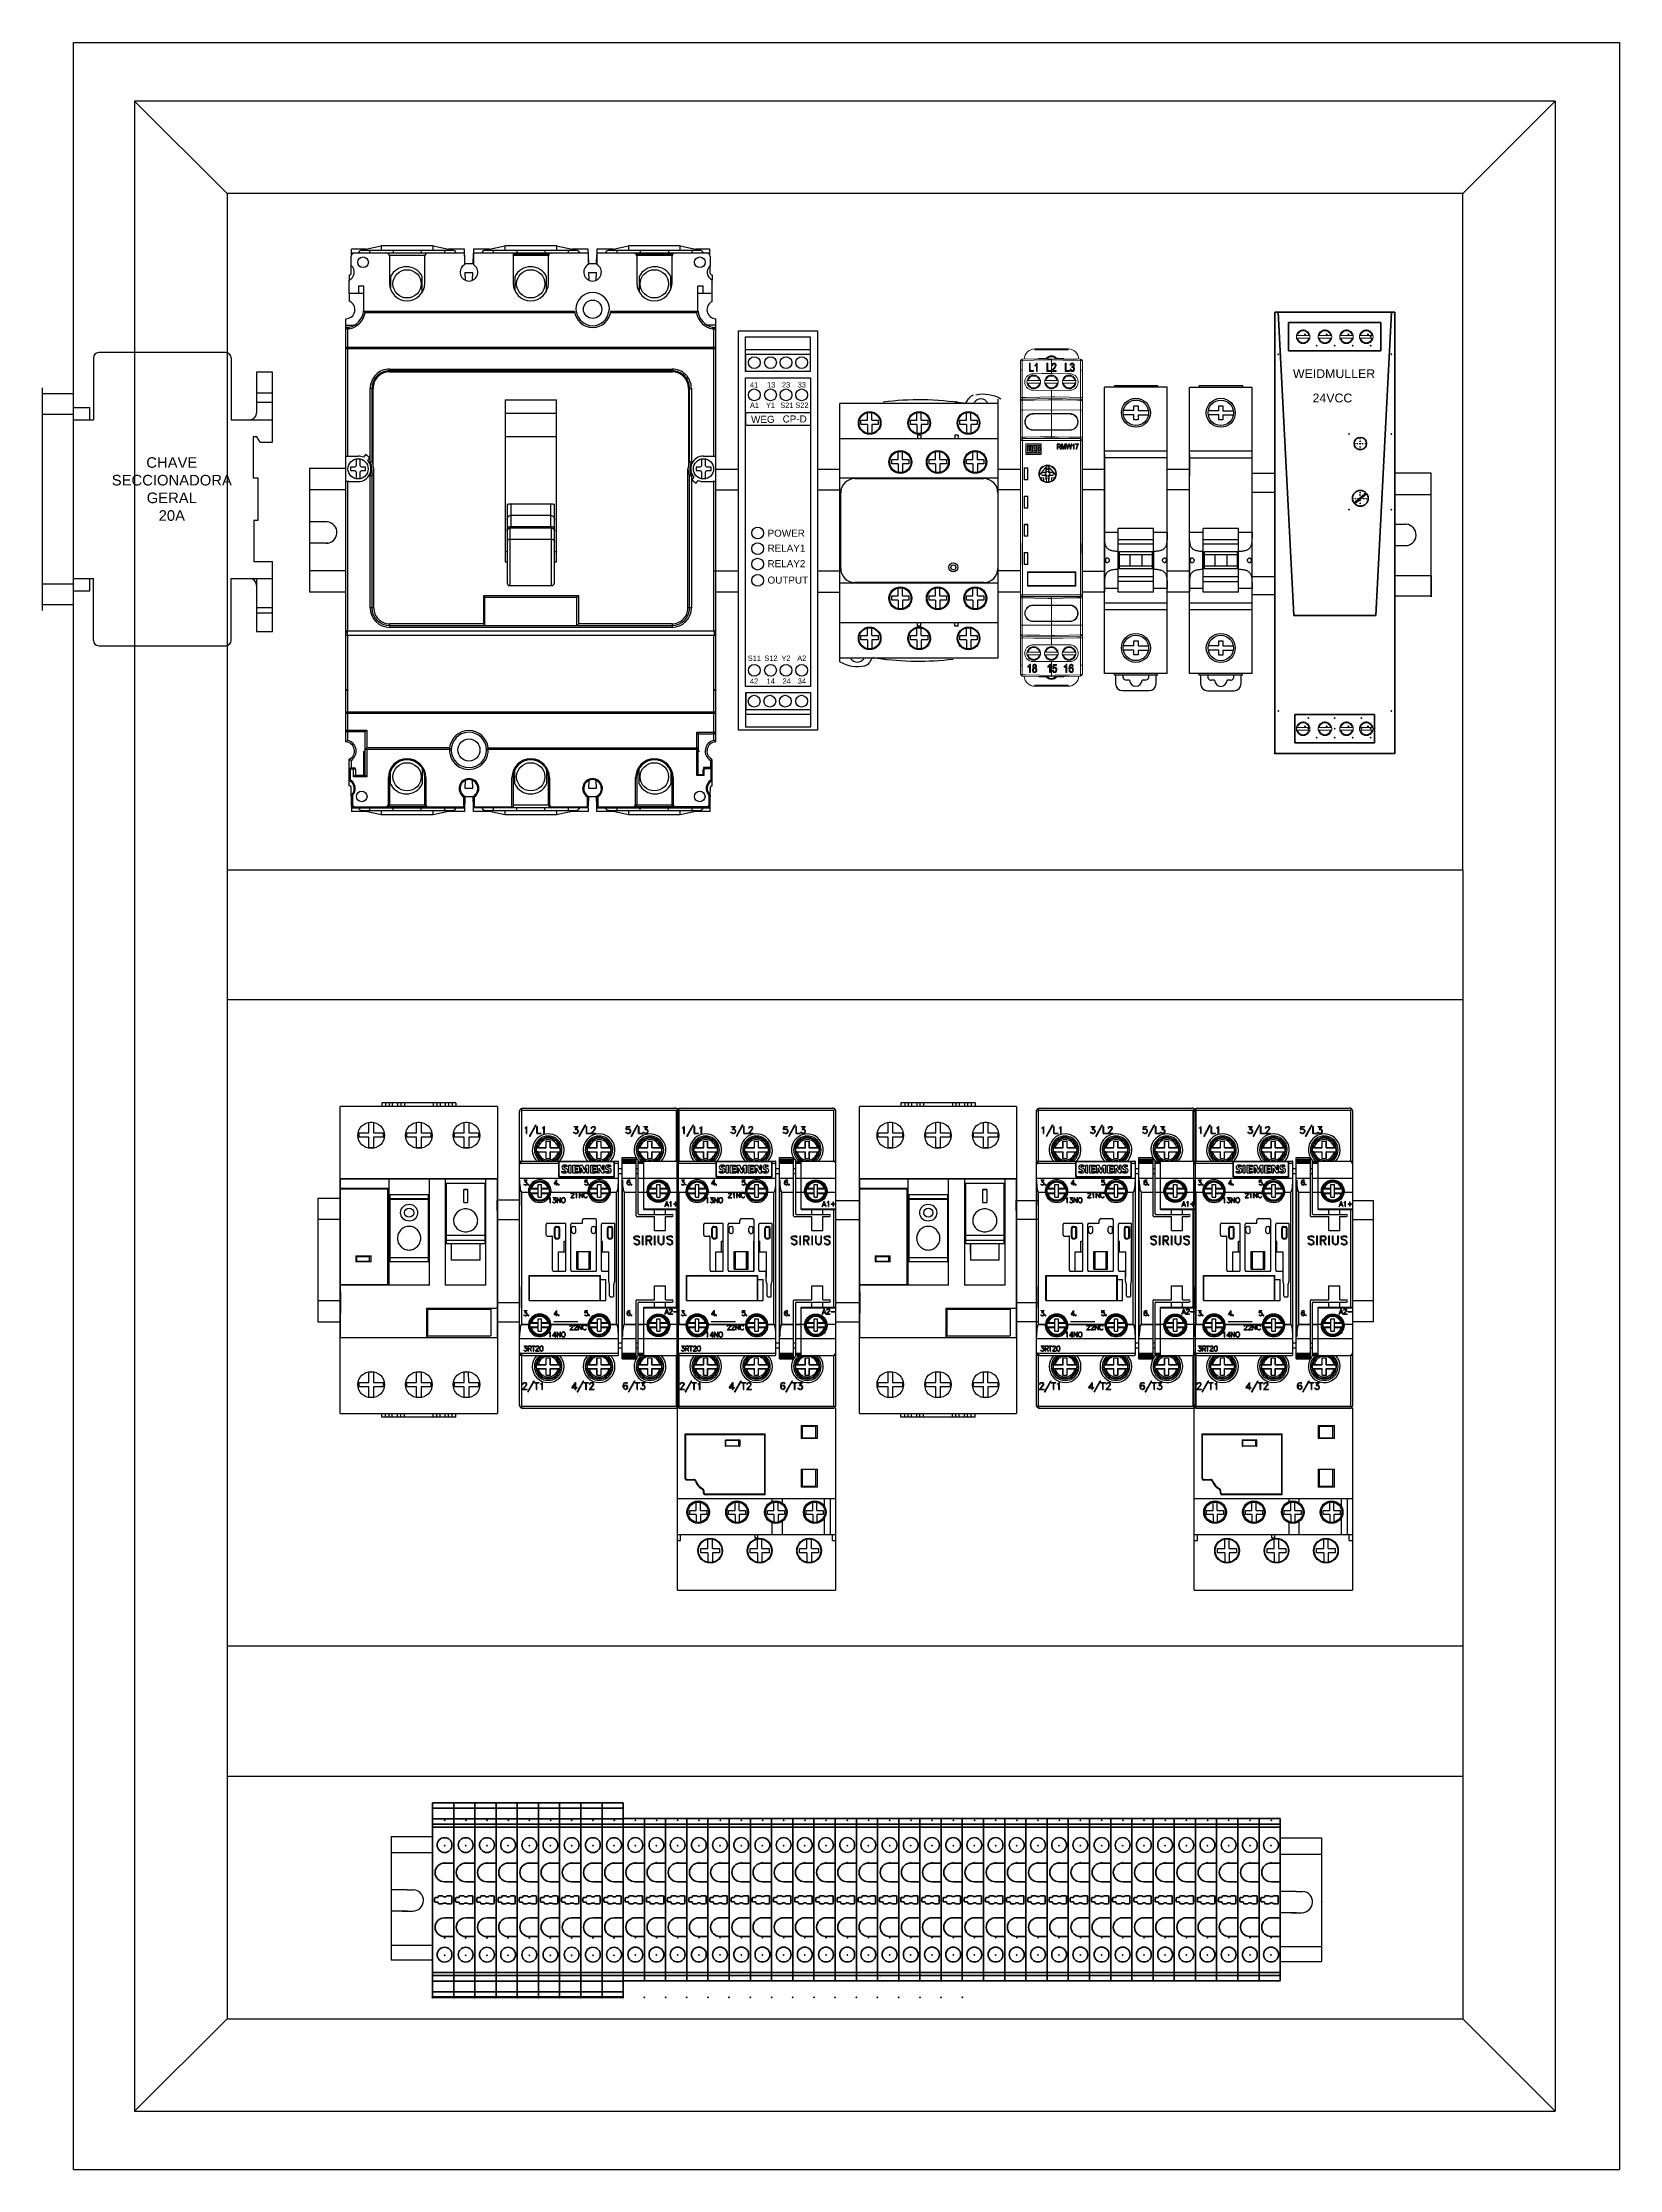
# Model space of a CAD drawing. Header units: millimetres. Extents: x -72 to 2978, y -1067 to 2817.
# Drawn here: x 38 to 484, y -1067 to -464 of the extents above; entities that cross this region are included whole.
import ezdxf

# ---------------------------------------------------------------- set-up
doc = ezdxf.new("R2010")
doc.units = ezdxf.units.MM
doc.linetypes.add('Center', pattern=[1.5, 0.45, -0.5, 0.05, -0.5])
doc.linetypes.add('Dashed', pattern=[2, 1, -1])
for name, color, linetype in [('00_COMPONENTS_1', 7, 'Continuous'), ('03_AXES_1', 7, 'Continuous'), ('10000_FRONT', 7, 'Continuous')]:
    doc.layers.add(name, color=color, linetype=linetype)
for name, color, linetype, lineweight in [('2d ConnectionPoints', 7, 'Continuous', 50), ('AM_0', 7, 'Continuous', 50), ('AM_4', 3, 'Continuous', 25), ('AM_7', 7, 'Center', 25), ('AM_9', 6, 'Dashed', 25)]:
    doc.layers.add(name, color=color, linetype=linetype, lineweight=lineweight)
doc.styles.get("Standard").update_dxf_attribs({"font": 'arial.ttf'})

# ---------------------------------------------------------------- blocks, each defined once
blk = doc.blocks.new('4_1469470000_PART5_0_in_1469470000_0')
at = {"layer": 'AM_0'}
for p, q in [((25.87, 73.81), (22.43, 70.92)), ((26.07, 73.58), (22.63, 70.69))]:
    blk.add_line(p, q, dxfattribs=at)
blk = doc.blocks.new('5_1469470000_PART4_0_in_1469470000_0')
at = {"layer": 'AM_0'}
for p, q in [((0, 125), (0, 0)), ((0.97, 125), (0, 125)), ((0.97, 125), (5.4, 39.1)), ((28.6, 39.1), (33.03, 125)), ((34, 125), (33.03, 125)), ((34, 0), (34, 125)), ((5.4, 39.1), (28.6, 39.1)), ((28.25, 11), (5.75, 11)), ((5.75, 11), (5.75, 3)), ((28.25, 11), (28.25, 3)), ((28.25, 3), (5.75, 3)), ((0, 0), (34, 0))]:
    blk.add_line(p, q, dxfattribs=at)
blk = doc.blocks.new('6_1469470000_PART3_0_in_1469470000_0')
at = {"layer": 'AM_0'}
for p, q in [((33.03, 125), (0.97, 125)), ((5.4, 39.1), (0.97, 125)), ((30.1, 122), (3.9, 122)), ((3.9, 122), (3.9, 114)), ((33.03, 125), (28.6, 39.1)), ((30.1, 122), (30.1, 114)), ((30.1, 114), (3.9, 114)), ((5.4, 39.1), (28.6, 39.1))]:
    blk.add_line(p, q, dxfattribs=at)
for centre, radius in [((24.25, 87.75), 1.75), ((24.25, 72.25), 2.25)]:
    blk.add_circle(centre, radius, dxfattribs=at)
at = {"layer": 'AM_7'}
for p, q in [((22.41, 87.75), (26.09, 87.75)), ((24.25, 85.91), (24.25, 89.59)), ((24.25, 69.89), (24.25, 74.61)), ((21.89, 72.25), (26.61, 72.25))]:
    blk.add_line(p, q, dxfattribs=at)
blk = doc.blocks.new('7_1469470000_PART2_0_in_1469470000_0')
at = {"layer": 'AM_0'}
blk.add_circle((24.25, 87.75), 1.75, dxfattribs=at)

msp = doc.modelspace()

# ---------------------------------------------------------------- linework, layer by layer
for p, q in [((46.77, -464.45), (484.41, -464.45)), ((46.77, -1066.73), (46.77, -464.45)), ((484.41, -464.45), (484.41, -1066.73)), ((64.04, -481.02), (90.2, -507.19)), ((64.04, -481.02), (64.04, -1050.23)), ((466.22, -481.02), (64.04, -481.02)), ((440.06, -507.19), (466.22, -481.02)), ((466.22, -481.02), (466.22, -1013.75)), ((90.2, -507.19), (90.2, -1024.07)), ((440.06, -507.19), (90.2, -507.19)), ((90.2, -507.19), (90.2, -698.78)), ((440.06, -698.78), (440.06, -507.19)), ((234.9, -546.1), (257.4, -546.1)), ((234.9, -546.1), (234.9, -659.2)), ((257.4, -546.1), (257.4, -659.2)), ((236.96, -552.7), (236.96, -551.38)), ((236.96, -551.38), (255.26, -551.38)), ((236.96, -552.7), (255.26, -552.7)), ((236.96, -552.7), (236.96, -557.59)), ((236.96, -569.25), (255.38, -569.25)), ((236.96, -569.25), (236.96, -572.84)), ((236.96, -572.84), (255.38, -572.84)), ((332.35, -583.22), (332.35, -577.22)), ((257.4, -580.05), (257.4, -586.05)), ((338.66, -581.06), (338.66, -587.06)), ((356.36, -587.06), (356.36, -581.06)), ((362.7, -581.08), (362.7, -587.08)), ((380.4, -587.08), (380.4, -581.08)), ((338.66, -591.08), (338.66, -585.08)), ((362.7, -591.1), (362.7, -585.1)), ((431.08, -592.4), (431.08, -586.4)), ((314.85, -606.22), (314.85, -612.22)), ((332.35, -612.22), (332.32, -606.22)), ((338.66, -610.06), (338.66, -616.06)), ((356.36, -616.06), (356.36, -610.06)), ((362.7, -610.08), (362.7, -616.08)), ((380.4, -616.08), (380.4, -610.08)), ((237.07, -648.52), (237.07, -653.41)), ((255.37, -653.41), (237.07, -653.41)), ((255.37, -654.73), (237.07, -654.73)), ((255.37, -653.41), (255.37, -654.73)), ((257.4, -659.2), (234.9, -659.2)), ((90.2, -698.5), (90.2, -735.5)), ((440.06, -698.78), (90.2, -698.78)), ((440.06, -698.78), (440.06, -735.5)), ((440.06, -735.5), (90.2, -735.5)), ((440.06, -735.5), (440.06, -1024.07)), ((166.75, -765.7), (166.75, -852.7)), ((313.73, -765.7), (313.73, -852.7)), ((173.03, -787.71), (173.03, -793.71)), ((217.6, -787.71), (217.6, -793.71)), ((218.03, -793.71), (218.03, -787.71)), ((262.6, -793.71), (262.6, -787.71)), ((319.36, -787.71), (319.36, -793.71)), ((363.93, -787.71), (363.93, -793.71)), ((364.36, -793.71), (364.36, -787.71)), ((408.93, -793.71), (408.93, -787.71)), ((122.25, -789.21), (122.25, -795.21)), ((166.65, -795.21), (166.75, -789.21)), ((269.23, -789.21), (269.23, -795.21)), ((313.63, -795.21), (313.73, -789.21)), ((122.35, -818.21), (122.35, -824.21)), ((166.75, -824.21), (166.75, -818.21)), ((173.03, -816.71), (173.03, -822.71)), ((217.6, -816.71), (217.6, -822.71)), ((218.03, -822.71), (218.03, -816.71)), ((262.6, -822.71), (262.6, -816.71)), ((269.33, -818.21), (269.33, -824.21)), ((313.73, -824.21), (313.73, -818.21)), ((319.36, -816.71), (319.36, -822.71)), ((363.93, -816.71), (363.93, -822.71)), ((364.36, -822.71), (364.36, -816.71)), ((408.93, -822.71), (408.93, -816.71)), ((189.56, -826.7), (182.71, -826.7)), ((234.12, -826.7), (227.27, -826.7)), ((335.89, -826.7), (329.04, -826.7)), ((380.45, -826.7), (373.6, -826.7)), ((440.06, -881.5), (440.06, -918.5)), ((90.2, -918.5), (440.06, -918.5)), ((440.06, -955.5), (90.2, -955.5)), ((466.22, -1013.75), (466.22, -1050.23)), ((64.04, -1050.23), (90.2, -1024.07)), ((90.2, -1024.07), (440.06, -1024.07)), ((440.06, -1024.07), (466.22, -1050.23)), ((64.04, -1050.23), (466.22, -1050.23)), ((46.77, -1066.73), (484.41, -1066.73))]:
    msp.add_line(p, q)
at = {"color": 7, "linetype": 'Continuous'}
for p, q in [((125.43, -524.66), (125.43, -522.97)), ((129.49, -522.97), (125.43, -522.97)), ((125.43, -523.98), (157.43, -523.98)), ((128.38, -523.25), (154.03, -523.25)), ((129.49, -522.97), (133.84, -522.01)), ((130.66, -523.98), (130.66, -523.25)), ((133.83, -521.98), (133.83, -523.25)), ((148.53, -521.98), (133.83, -521.98)), ((137.21, -523.25), (137.21, -523.98)), ((145.21, -523.25), (145.21, -523.98)), ((148.52, -522.01), (152.87, -522.97)), ((148.53, -523.25), (148.53, -521.98)), ((151.76, -523.25), (151.76, -523.98)), ((157.4, -522.97), (152.87, -522.97)), ((157.51, -527.08), (157.4, -522.97)), ((159.94, -522.97), (159.95, -527.31)), ((164.49, -522.97), (159.94, -522.97)), ((159.95, -523.98), (192.43, -523.98)), ((163.38, -523.25), (189.03, -523.25)), ((164.49, -522.97), (168.84, -522.01)), ((165.66, -523.98), (165.66, -523.25)), ((168.83, -521.98), (168.83, -523.25)), ((183.53, -521.98), (168.83, -521.98)), ((171.18, -523.98), (171.18, -532.58)), ((172.21, -523.25), (172.21, -523.98)), ((180.21, -523.25), (180.21, -523.98)), ((183.52, -522.01), (187.87, -522.97)), ((183.53, -523.25), (183.53, -521.98)), ((186.76, -523.25), (186.76, -523.98)), ((192.4, -522.97), (187.87, -522.97)), ((192.43, -524.03), (192.4, -522.97)), ((194.93, -522.97), (194.93, -527.31)), ((199.49, -522.97), (194.93, -522.97)), ((194.93, -523.98), (226.93, -523.98)), ((198.38, -523.25), (224.03, -523.25)), ((199.49, -522.97), (203.84, -522.01)), ((200.66, -523.98), (200.66, -523.25)), ((203.83, -521.98), (203.83, -523.25)), ((218.53, -521.98), (203.83, -521.98)), ((207.21, -523.25), (207.21, -523.98)), ((215.21, -523.25), (215.21, -523.98)), ((218.52, -522.01), (222.87, -522.97)), ((218.53, -523.25), (218.53, -521.98)), ((221.76, -523.25), (221.76, -523.98)), ((226.93, -522.97), (222.87, -522.97)), ((226.93, -524.64), (226.93, -522.97)), ((125.34, -529.84), (125.38, -527.62)), ((125.38, -527.62), (125.38, -524.98)), ((146.18, -524.75), (136.18, -524.75)), ((136.18, -524.98), (136.18, -532.58)), ((146.18, -532.58), (146.18, -524.98)), ((157.45, -524.68), (157.45, -527.31)), ((159.85, -527.08), (157.51, -527.08)), ((157.57, -529.58), (157.63, -531.74)), ((157.57, -529.58), (159.79, -529.58)), ((159.73, -531.75), (159.79, -529.58)), ((159.85, -527.08), (159.94, -524.08)), ((181.38, -524.38), (171.18, -524.38)), ((181.18, -524.75), (171.18, -524.75)), ((181.18, -532.58), (181.18, -524.98)), ((192.43, -524.03), (192.43, -527.31)), ((192.43, -524.48), (192.51, -527.08)), ((194.85, -527.08), (192.51, -527.08)), ((192.57, -529.58), (192.63, -531.75)), ((192.57, -529.58), (194.79, -529.58)), ((194.73, -531.75), (194.79, -529.58)), ((194.85, -527.08), (194.92, -524.48)), ((216.38, -524.38), (205.98, -524.38)), ((216.18, -524.75), (206.18, -524.75)), ((206.18, -524.98), (206.18, -532.58)), ((216.18, -532.58), (216.18, -524.98)), ((227.02, -529.84), (226.98, -527.62)), ((227.03, -524.98), (226.99, -524.98)), ((227.03, -524.98), (227.03, -527.58)), ((124.81, -535.48), (124.81, -531.72)), ((128.88, -535.48), (124.81, -535.48)), ((124.83, -531.71), (124.83, -530.23)), ((124.83, -530.23), (124.94, -530.23)), ((124.83, -537.72), (124.83, -535.48)), ((127.41, -533.48), (127.41, -535.48)), ((128.91, -533.48), (127.41, -533.48)), ((128.88, -535.48), (128.88, -540.48)), ((128.91, -540.48), (128.91, -533.48)), ((136.48, -530.76), (136.48, -533.78)), ((145.48, -535.09), (145.48, -530.76)), ((171.68, -530.76), (171.68, -534.49)), ((180.68, -535.12), (180.68, -530.76)), ((206.88, -530.76), (206.88, -535.12)), ((215.88, -533.72), (215.88, -530.76)), ((223.51, -540.48), (223.51, -533.48)), ((225.01, -533.48), (223.51, -533.48)), ((227.56, -535.48), (223.51, -535.48)), ((225.01, -535.48), (225.01, -533.48)), ((227.53, -530.21), (227.53, -531.71)), ((227.56, -537.73), (227.56, -531.72)), ((124.86, -537.74), (124.91, -537.72)), ((128.85, -540.48), (188.58, -540.48)), ((188.65, -540.98), (129.29, -540.98)), ((188.96, -539.98), (189.09, -540.51)), ((198.32, -540.51), (198.46, -539.98)), ((223.12, -540.98), (198.76, -540.98)), ((198.83, -540.48), (223.56, -540.48)), ((123.83, -662.48), (123.83, -542.67)), ((123.83, -544.48), (126.25, -544.48)), ((124.74, -545.55), (123.83, -545.55)), ((124.33, -545.05), (124.33, -581.56)), ((124.33, -545.05), (124.69, -545.05)), ((124.69, -545.05), (124.74, -545.55)), ((228.56, -544.48), (226.16, -544.48)), ((227.64, -545.55), (227.72, -545.05)), ((227.64, -545.55), (228.06, -545.6)), ((227.72, -545.05), (228.12, -545.1)), ((228.06, -545.6), (228.12, -545.1)), ((228.06, -581.56), (228.06, -545.6)), ((228.56, -545.6), (228.06, -545.6)), ((228.56, -662.48), (228.56, -542.68)), ((228.56, -551.18), (123.83, -551.18)), ((124.33, -550.68), (228.06, -550.68)), ((136.23, -557.71), (136.23, -556.91)), ((136.23, -556.91), (216.18, -556.91)), ((216.18, -557.41), (136.23, -557.41)), ((136.23, -557.71), (216.18, -557.71)), ((216.18, -557.71), (216.18, -556.91)), ((130.74, -583.26), (130.74, -562.4)), ((131.54, -562.4), (130.74, -562.4)), ((131.24, -562.4), (131.24, -583.13)), ((131.54, -583.86), (131.54, -562.41)), ((168.96, -565.64), (168.96, -611.53)), ((168.96, -565.64), (183.46, -565.64)), ((183.46, -611.53), (183.46, -565.64)), ((220.87, -562.4), (221.67, -562.4)), ((220.87, -562.41), (220.87, -583.86)), ((221.17, -583.13), (221.17, -562.4)), ((221.67, -562.4), (221.67, -583.26)), ((338.66, -643.08), (338.66, -562.08)), ((356.36, -562.08), (338.66, -562.08)), ((341.41, -561.58), (341.41, -562.08)), ((341.41, -561.58), (353.61, -561.58)), ((353.61, -561.58), (353.61, -562.08)), ((356.36, -643.08), (356.36, -562.08)), ((362.7, -643.1), (362.7, -562.1)), ((380.4, -562.1), (362.7, -562.1)), ((365.45, -561.6), (365.45, -562.1)), ((365.45, -561.6), (377.65, -561.6)), ((377.65, -561.6), (377.65, -562.1)), ((380.4, -643.1), (380.4, -562.1)), ((168.96, -569.4), (183.46, -569.4)), ((346.91, -568.68), (343.96, -568.68)), ((346.91, -569.88), (343.96, -569.88)), ((346.91, -568.68), (346.91, -567.28)), ((346.91, -567.28), (348.11, -567.28)), ((346.91, -571.28), (346.91, -569.88)), ((348.11, -571.28), (346.91, -571.28)), ((348.11, -567.28), (348.11, -568.68)), ((348.11, -568.68), (351.06, -568.68)), ((348.11, -569.88), (348.11, -571.28)), ((348.11, -569.88), (351.06, -569.88)), ((370.95, -568.7), (368, -568.7)), ((370.95, -569.9), (368, -569.9)), ((370.95, -568.7), (370.95, -567.3)), ((370.95, -567.3), (372.15, -567.3)), ((370.95, -571.3), (370.95, -569.9)), ((372.15, -571.3), (370.95, -571.3)), ((372.15, -567.3), (372.15, -568.7)), ((372.15, -568.7), (375.1, -568.7)), ((372.15, -569.9), (372.15, -571.3)), ((372.15, -569.9), (375.1, -569.9)), ((168.96, -576.04), (183.46, -576.04)), ((123.83, -581.56), (127.31, -581.56)), ((126.74, -582.47), (126.74, -584.35)), ((127.87, -584.35), (127.87, -582.47)), ((129.41, -581.13), (128.84, -581.9)), ((130.61, -582.03), (129.41, -581.13)), ((130.03, -582.8), (130.42, -582.29)), ((130.42, -582.29), (130.61, -582.03)), ((224.54, -582.47), (224.54, -584.35)), ((225.11, -581.56), (228.56, -581.56)), ((225.67, -584.35), (225.67, -582.47)), ((338.66, -580.08), (356.36, -580.08)), ((356.36, -582.08), (338.66, -582.08)), ((362.7, -580.1), (380.4, -580.1)), ((380.4, -582.1), (362.7, -582.1)), ((124.7, -588.8), (123.83, -588.73)), ((124.33, -588.77), (124.33, -631.13)), ((124.7, -588.8), (127.31, -588.8)), ((125.18, -584.68), (125.18, -585.68)), ((126.44, -584.68), (125.18, -584.68)), ((125.18, -585.68), (126.44, -585.68)), ((126.74, -586.01), (126.74, -587.89)), ((127.87, -587.89), (127.87, -586.01)), ((129.43, -584.68), (128.17, -584.68)), ((128.17, -585.68), (129.43, -585.68)), ((129.43, -585.68), (129.43, -584.68)), ((130.74, -624.55), (130.74, -587.1)), ((131.24, -587.22), (131.24, -624.55)), ((131.74, -624.55), (131.74, -585.18)), ((220.67, -624.55), (220.67, -585.18)), ((221.17, -624.55), (221.17, -587.22)), ((221.67, -587.1), (221.67, -624.56)), ((222.38, -587.55), (221.8, -588.32)), ((221.8, -588.32), (223, -589.22)), ((224.24, -584.68), (222.98, -584.68)), ((222.98, -584.68), (222.98, -585.68)), ((222.98, -585.68), (224.24, -585.68)), ((223, -589.22), (223.57, -588.46)), ((224.54, -586.01), (224.54, -587.89)), ((225.11, -588.8), (227.71, -588.8)), ((225.67, -587.89), (225.67, -586.01)), ((227.23, -584.68), (225.97, -584.68)), ((225.97, -585.68), (227.23, -585.68)), ((227.23, -585.68), (227.23, -584.68)), ((228.56, -588.74), (227.71, -588.8)), ((228.06, -631.13), (228.06, -588.77)), ((169.51, -595.3), (169.51, -617.44)), ((170.51, -595.18), (170.51, -601.96)), ((181.91, -595.18), (170.51, -595.18)), ((181.91, -601.96), (181.91, -595.18)), ((182.91, -617.44), (182.91, -595.3)), ((170.31, -601.97), (170.31, -618.24)), ((181.91, -598.38), (170.51, -598.38)), ((170.51, -601.46), (181.91, -601.46)), ((181.91, -601.96), (170.51, -601.96)), ((182.11, -618.24), (182.11, -601.97)), ((342.51, -620.07), (342.51, -602.07)), ((352.51, -602.07), (342.51, -602.07)), ((352.51, -620.07), (352.51, -602.07)), ((366.55, -620.09), (366.55, -602.09)), ((376.55, -602.09), (366.55, -602.09)), ((376.55, -620.09), (376.55, -602.09)), ((170.31, -605.1), (182.11, -605.1)), ((338.66, -603.07), (342.51, -603.07)), ((342.51, -605.18), (352.51, -605.18)), ((342.51, -606.41), (352.51, -606.41)), ((352.51, -603.07), (356.36, -603.07)), ((362.7, -603.08), (366.55, -603.08)), ((366.55, -605.2), (376.55, -605.2)), ((366.55, -606.43), (376.55, -606.43)), ((376.55, -603.08), (380.4, -603.08)), ((169.51, -608.71), (168.96, -608.71)), ((168.96, -611.53), (169.51, -611.53)), ((183.46, -608.71), (182.91, -608.71)), ((182.91, -611.53), (183.46, -611.53)), ((342.46, -613.58), (342.46, -608.56)), ((342.51, -608.56), (342.46, -608.56)), ((342.46, -613.58), (342.51, -613.58)), ((342.81, -608.67), (342.81, -609.52)), ((352.21, -608.67), (342.81, -608.67)), ((342.81, -609.52), (342.81, -613.47)), ((344.01, -609.52), (342.81, -609.52)), ((342.81, -612.62), (352.21, -612.62)), ((352.21, -613.47), (342.81, -613.47)), ((349.21, -609.52), (344.01, -609.52)), ((345.81, -609.52), (345.81, -612.62)), ((352.21, -609.52), (349.21, -609.52)), ((349.21, -609.52), (349.21, -612.62)), ((352.21, -609.52), (352.21, -608.67)), ((352.21, -613.47), (352.21, -609.52)), ((352.56, -608.56), (352.51, -608.56)), ((352.51, -613.58), (352.56, -613.58)), ((352.56, -613.58), (352.56, -608.56)), ((366.5, -613.59), (366.5, -608.58)), ((366.55, -608.58), (366.5, -608.58)), ((366.5, -613.59), (366.55, -613.59)), ((366.85, -608.69), (366.85, -609.54)), ((376.25, -608.69), (366.85, -608.69)), ((366.85, -609.54), (366.85, -613.48)), ((368.05, -609.54), (366.85, -609.54)), ((366.85, -612.64), (376.25, -612.64)), ((376.25, -613.48), (366.85, -613.48)), ((373.25, -609.54), (368.05, -609.54)), ((369.85, -609.54), (369.85, -612.64)), ((376.25, -609.54), (373.25, -609.54)), ((373.25, -609.54), (373.25, -612.64)), ((376.25, -609.54), (376.25, -608.69)), ((376.25, -613.48), (376.25, -609.54)), ((376.6, -608.58), (376.55, -608.58)), ((376.55, -613.59), (376.6, -613.59)), ((376.6, -613.59), (376.6, -608.58)), ((170.31, -618.24), (182.11, -618.24)), ((342.51, -619.07), (338.66, -619.07)), ((352.51, -615.75), (342.51, -615.75)), ((342.51, -617.01), (352.51, -617.01)), ((352.51, -620.07), (342.51, -620.07)), ((356.36, -619.07), (352.51, -619.07)), ((366.55, -619.09), (362.7, -619.09)), ((376.55, -615.77), (366.55, -615.77)), ((366.55, -617.03), (376.55, -617.03)), ((376.55, -620.09), (366.55, -620.09)), ((380.4, -619.09), (376.55, -619.09)), ((131.74, -624.55), (130.74, -624.55)), ((162.87, -621.06), (189.74, -621.06)), ((162.87, -629.05), (162.87, -621.06)), ((163.17, -629.55), (163.17, -621.52)), ((189.24, -621.56), (163.17, -621.56)), ((189.24, -621.56), (189.74, -621.06)), ((189.24, -629.55), (189.24, -621.56)), ((189.74, -621.06), (189.74, -629.05)), ((221.67, -624.55), (220.67, -624.55)), ((338.66, -623.08), (356.36, -623.08)), ((356.36, -625.08), (338.66, -625.08)), ((362.7, -623.1), (380.4, -623.1)), ((380.4, -625.1), (362.7, -625.1)), ((228.56, -631.13), (123.83, -631.13)), ((124.23, -631.38), (123.83, -631.38)), ((123.83, -632.28), (228.56, -632.28)), ((124.23, -631.13), (124.23, -632.28)), ((124.33, -632.28), (124.33, -662.05)), ((136.23, -629.05), (136.23, -630.05)), ((162.87, -629.05), (136.23, -629.05)), ((136.23, -629.55), (216.18, -629.55)), ((216.18, -630.05), (136.23, -630.05)), ((189.24, -629.55), (189.74, -629.05)), ((216.18, -629.05), (189.74, -629.05)), ((216.18, -629.05), (216.18, -630.05)), ((228.06, -662.04), (228.06, -632.28)), ((228.16, -631.13), (228.16, -632.28)), ((228.16, -631.38), (228.56, -631.38)), ((346.91, -635.28), (343.96, -635.28)), ((346.91, -636.48), (343.96, -636.48)), ((346.91, -633.88), (348.11, -633.88)), ((346.91, -635.28), (346.91, -633.88)), ((346.91, -637.88), (346.91, -636.48)), ((348.11, -637.88), (346.91, -637.88)), ((348.11, -633.88), (348.11, -635.28)), ((348.11, -635.28), (351.06, -635.28)), ((348.11, -636.48), (351.06, -636.48)), ((348.11, -636.48), (348.11, -637.88)), ((370.95, -635.3), (368, -635.3)), ((370.95, -636.5), (368, -636.5)), ((370.95, -633.9), (372.15, -633.9)), ((370.95, -635.3), (370.95, -633.9)), ((370.95, -637.9), (370.95, -636.5)), ((372.15, -637.9), (370.95, -637.9)), ((372.15, -633.9), (372.15, -635.3)), ((372.15, -635.3), (375.1, -635.3)), ((372.15, -636.5), (375.1, -636.5)), ((372.15, -636.5), (372.15, -637.9)), ((356.36, -643.08), (338.66, -643.08)), ((341.41, -643.58), (341.41, -643.08)), ((353.61, -643.58), (341.41, -643.58)), ((341.76, -643.58), (341.76, -645.98)), ((353.26, -645.98), (353.26, -643.58)), ((353.61, -643.58), (353.61, -643.08)), ((380.4, -643.1), (362.7, -643.1)), ((365.45, -643.6), (365.45, -643.1)), ((377.65, -643.6), (365.45, -643.6)), ((365.8, -643.6), (365.8, -646)), ((377.3, -646), (377.3, -643.6)), ((377.65, -643.6), (377.65, -643.1)), ((123.83, -647.68), (124.23, -647.68)), ((124.23, -647.98), (123.83, -647.98)), ((124.23, -647.98), (124.23, -647.68)), ((228.16, -647.68), (228.56, -647.68)), ((228.16, -647.68), (228.16, -647.98)), ((228.56, -647.98), (228.16, -647.98)), ((343.76, -647.98), (351.26, -647.98)), ((345.74, -644.98), (344.81, -644.98)), ((350.21, -644.98), (349.28, -644.98)), ((367.8, -648), (375.3, -648)), ((369.78, -645), (368.85, -645)), ((374.25, -645), (373.32, -645)), ((123.83, -653.98), (228.56, -653.98)), ((228.06, -654.48), (124.33, -654.48)), ((123.83, -659.18), (129.78, -659.18)), ((129.28, -659.68), (124.33, -659.68)), ((129.28, -659.68), (129.78, -659.18)), ((129.28, -671.88), (129.28, -659.68)), ((129.78, -659.18), (129.78, -664.18)), ((223.18, -659.78), (228.56, -659.78)), ((223.68, -660.28), (223.18, -659.78)), ((223.18, -664.68), (223.18, -659.78)), ((228.06, -660.28), (223.68, -660.28)), ((223.68, -665.22), (223.68, -660.28)), ((124.81, -674.93), (124.81, -667.42)), ((125.31, -667.72), (125.31, -670.18)), ((128.91, -665.07), (129.28, -665.07)), ((128.91, -671.88), (128.91, -665.07)), ((129.28, -664.68), (129.78, -664.18)), ((153.68, -664.68), (129.28, -664.68)), ((153.21, -664.18), (129.78, -664.18)), ((129.78, -664.68), (129.78, -672.38)), ((163.75, -664.61), (163.68, -664.61)), ((163.68, -664.78), (163.68, -664.61)), ((163.68, -664.68), (163.75, -664.61)), ((223.18, -664.68), (163.68, -664.68)), ((164.18, -664.78), (163.68, -664.78)), ((164.15, -664.18), (223.68, -664.18)), ((164.18, -664.68), (164.18, -664.78)), ((223.21, -664.92), (223.68, -664.92)), ((223.51, -665.22), (223.21, -664.92)), ((223.21, -671.98), (223.21, -664.92)), ((223.86, -665.22), (223.51, -665.22)), ((223.51, -665.22), (223.51, -671.68)), ((223.86, -665.07), (223.68, -665.07)), ((223.86, -665.07), (223.86, -665.22)), ((227.32, -667.29), (227.06, -667.72)), ((227.06, -667.72), (227.56, -667.72)), ((227.06, -667.72), (227.06, -669.98)), ((227.56, -674.93), (227.56, -667.72)), ((125.11, -670.38), (124.81, -670.38)), ((125.11, -670.38), (125.11, -673.25)), ((125.31, -669.88), (126.23, -669.88)), ((126.53, -670.18), (125.31, -670.18)), ((126.03, -672.38), (126.03, -669.88)), ((126.53, -671.88), (126.03, -672.38)), ((129.78, -672.38), (126.03, -672.38)), ((126.53, -670.18), (126.53, -671.88)), ((126.53, -671.88), (129.28, -671.88)), ((129.28, -671.88), (129.78, -672.38)), ((136.18, -672.58), (135.88, -672.58)), ((135.88, -680.18), (135.88, -672.58)), ((136.18, -672.58), (136.18, -680.18)), ((136.48, -674.39), (136.48, -671.43)), ((145.48, -670.03), (145.48, -674.39)), ((146.48, -672.58), (146.18, -672.58)), ((146.18, -680.18), (146.18, -672.58)), ((146.48, -672.58), (146.48, -680.18)), ((157.63, -673.42), (157.57, -675.58)), ((159.79, -675.58), (159.73, -673.4)), ((171.18, -672.58), (170.88, -672.58)), ((170.88, -680.88), (170.88, -672.58)), ((171.18, -672.58), (171.18, -681.18)), ((171.68, -674.39), (171.68, -670.66)), ((180.68, -670.03), (180.68, -674.39)), ((181.48, -672.58), (181.18, -672.58)), ((181.18, -680.18), (181.18, -672.58)), ((181.48, -672.58), (181.48, -680.18)), ((192.63, -673.41), (192.57, -675.58)), ((194.79, -675.58), (194.73, -673.41)), ((206.18, -672.58), (205.88, -672.58)), ((205.88, -680.18), (205.88, -672.58)), ((206.18, -672.58), (206.18, -680.18)), ((206.88, -674.39), (206.88, -670.03)), ((215.88, -671.37), (215.88, -674.39)), ((216.48, -672.58), (216.18, -672.58)), ((216.18, -680.18), (216.18, -672.58)), ((216.48, -672.58), (216.48, -680.18)), ((223.51, -671.68), (223.21, -671.98)), ((225.31, -671.98), (223.21, -671.98)), ((223.51, -671.68), (225.01, -671.68)), ((225.31, -670.31), (225.01, -670.31)), ((225.01, -671.68), (225.01, -670.31)), ((225.01, -671.68), (225.31, -671.98)), ((225.23, -669.68), (227.06, -669.68)), ((225.31, -671.98), (225.31, -670.31)), ((225.39, -669.98), (227.06, -669.98)), ((227.56, -670.18), (227.26, -670.18)), ((227.26, -673.25), (227.26, -670.18)), ((124.94, -674.93), (124.81, -674.93)), ((125.43, -680.5), (125.34, -675.32)), ((125.42, -680.18), (125.68, -680.18)), ((125.43, -680.5), (125.43, -682.18)), ((125.68, -677.67), (125.68, -680.18)), ((135.88, -680.18), (136.18, -680.18)), ((146.18, -680.4), (136.18, -680.4)), ((146.18, -680.18), (146.48, -680.18)), ((157.15, -678.01), (157.15, -680.88)), ((157.51, -678.08), (157.4, -682.18)), ((157.45, -680.48), (157.45, -677.84)), ((159.85, -678.08), (157.51, -678.08)), ((157.57, -675.58), (159.79, -675.58)), ((159.94, -681.08), (159.85, -678.08)), ((159.95, -682.18), (159.95, -677.84)), ((160.25, -680.88), (160.25, -678.01)), ((181.18, -680.4), (171.18, -680.4)), ((181.18, -680.18), (181.48, -680.18)), ((192.13, -678.01), (192.13, -680.88)), ((192.43, -681.13), (192.43, -677.84)), ((192.51, -678.08), (192.43, -680.68)), ((194.85, -678.08), (192.51, -678.08)), ((192.57, -675.58), (194.79, -675.58)), ((194.92, -680.68), (194.85, -678.08)), ((194.93, -682.18), (194.93, -677.84)), ((195.23, -680.88), (195.23, -678.01)), ((205.88, -680.18), (206.18, -680.18)), ((216.18, -680.4), (206.18, -680.4)), ((216.18, -680.18), (216.48, -680.18)), ((226.69, -680.18), (226.99, -680.18)), ((226.72, -680.18), (226.73, -677.71)), ((226.98, -680.49), (227.03, -678.08)), ((226.98, -682.18), (226.98, -680.49)), ((227.03, -677.58), (227.07, -675.32)), ((227.03, -677.57), (227.03, -678.08)), ((227.47, -674.93), (227.56, -674.93)), ((125.43, -681.18), (157.43, -681.18)), ((129.49, -682.18), (125.43, -682.18)), ((126.38, -680.88), (135.18, -680.88)), ((126.38, -680.88), (126.38, -681.18)), ((128.38, -681.91), (154.03, -681.91)), ((133.84, -683.15), (129.49, -682.18)), ((130.66, -681.91), (130.66, -681.18)), ((133.83, -681.91), (133.83, -683.18)), ((148.53, -683.18), (133.83, -683.18)), ((135.18, -681.18), (135.18, -680.88)), ((135.98, -680.78), (146.38, -680.78)), ((137.21, -681.91), (137.21, -681.18)), ((145.21, -681.91), (145.21, -681.18)), ((147.18, -680.88), (157.15, -680.88)), ((147.18, -680.88), (147.18, -681.18)), ((152.87, -682.18), (148.52, -683.15)), ((148.53, -683.18), (148.53, -681.91)), ((151.76, -681.18), (151.76, -681.91)), ((157.4, -682.18), (152.87, -682.18)), ((157.43, -681.16), (157.15, -680.88)), ((164.49, -682.18), (159.94, -682.18)), ((159.95, -681.18), (160.25, -680.88)), ((192.43, -681.18), (159.95, -681.18)), ((160.25, -680.88), (170.88, -680.88)), ((163.38, -681.91), (189.03, -681.91)), ((168.84, -683.15), (164.49, -682.18)), ((165.66, -681.91), (165.66, -681.18)), ((168.83, -681.91), (168.83, -683.18)), ((183.53, -683.18), (168.83, -683.18)), ((171.18, -681.18), (170.88, -680.88)), ((172.21, -681.91), (172.21, -681.18)), ((180.21, -681.91), (180.21, -681.18)), ((182.18, -680.88), (192.13, -680.88)), ((182.18, -680.88), (182.18, -681.18)), ((187.87, -682.18), (183.52, -683.15)), ((183.53, -683.18), (183.53, -681.91)), ((186.76, -681.18), (186.76, -681.91)), ((192.4, -682.18), (187.87, -682.18)), ((192.43, -681.18), (192.13, -680.88)), ((192.43, -681.18), (192.4, -682.18)), ((194.93, -681.18), (195.23, -680.88)), ((194.93, -681.18), (226.98, -681.18)), ((199.49, -682.18), (194.93, -682.18)), ((195.23, -680.88), (205.18, -680.88)), ((198.38, -681.91), (224.03, -681.91)), ((203.84, -683.15), (199.49, -682.18)), ((200.66, -681.91), (200.66, -681.18)), ((203.83, -681.91), (203.83, -683.18)), ((218.53, -683.18), (203.83, -683.18)), ((205.18, -681.18), (205.18, -680.88)), ((205.98, -680.78), (216.38, -680.78)), ((207.21, -681.91), (207.21, -681.18)), ((215.21, -681.91), (215.21, -681.18)), ((225.99, -680.88), (217.18, -680.88)), ((217.18, -680.88), (217.18, -681.18)), ((222.87, -682.18), (218.52, -683.15)), ((218.53, -683.18), (218.53, -681.91)), ((221.76, -681.18), (221.76, -681.91)), ((226.98, -682.18), (222.87, -682.18)), ((225.99, -681.18), (225.99, -680.88))]:
    msp.add_line(p, q, dxfattribs=at)
at = {"color": 7, "linetype": 'Continuous', "lineweight": 15}
for p, q in [((393.23, -547.4), (396.49, -547.4)), ((399.39, -547.4), (402.65, -547.4)), ((405.5, -547.4), (408.76, -547.4)), ((411.11, -547.4), (414.38, -547.4)), ((315.34, -554.12), (323.6, -553.98)), ((318.9, -551.2), (328.3, -551.2)), ((318.9, -551.3), (318.9, -551.2)), ((318.9, -551.3), (328.3, -551.3)), ((318.9, -551.3), (318.9, -551.5)), ((328.3, -551.5), (318.9, -551.5)), ((320.1, -553.93), (322.07, -553.93)), ((323.6, -553.98), (331.85, -554.12)), ((325.12, -553.93), (327.1, -553.93)), ((328.3, -551.3), (328.3, -551.2)), ((328.3, -551.3), (328.3, -551.5)), ((396.49, -548.15), (393.23, -548.15)), ((402.65, -548.15), (399.39, -548.15)), ((408.76, -548.15), (405.5, -548.15)), ((414.38, -548.15), (411.11, -548.15)), ((314.85, -557.23), (314.85, -554.62)), ((314.85, -564.96), (314.85, -557.23)), ((315.34, -554.46), (315.34, -557.21)), ((315.34, -557.21), (315.34, -564.94)), ((317.35, -555.27), (317.59, -555.27)), ((318.55, -557.58), (317.35, -557.58)), ((317.59, -557.31), (318.55, -557.31)), ((318.55, -557.31), (318.55, -557.58)), ((319.6, -557.58), (319.36, -557.58)), ((319.44, -555.24), (319.6, -555.24)), ((322.31, -555.27), (322.55, -555.27)), ((323.51, -557.31), (323.51, -557.58)), ((323.6, -554.31), (323.6, -557.2)), ((323.6, -557.2), (323.6, -558.18)), ((323.6, -558.18), (328.82, -558.23)), ((323.96, -555.96), (323.72, -555.93)), ((324.92, -557.31), (324.92, -557.58)), ((327.5, -555.27), (327.74, -555.27)), ((328.7, -557.58), (327.5, -557.58)), ((327.74, -557.31), (328.7, -557.31)), ((328.7, -557.31), (328.7, -557.58)), ((328.88, -556.95), (329.12, -556.92)), ((331.85, -557.21), (331.85, -554.46)), ((331.85, -564.94), (331.85, -557.21)), ((332.35, -554.62), (332.35, -557.23)), ((332.35, -557.23), (332.35, -564.96)), ((332.36, -557.32), (332.35, -557.32)), ((332.36, -557.32), (332.36, -561.99)), ((314.85, -568.53), (314.85, -565.92)), ((315.34, -565.42), (323.6, -565.28)), ((315.34, -565.76), (315.34, -568.51)), ((316.97, -560.18), (320.24, -560.18)), ((320.24, -560.93), (316.97, -560.93)), ((323.6, -562.97), (318.38, -562.93)), ((321.97, -560.18), (325.24, -560.18)), ((325.24, -560.93), (321.97, -560.93)), ((323.6, -562.97), (328.82, -562.93)), ((323.6, -562.97), (323.6, -564.8)), ((323.6, -565.28), (331.85, -565.42)), ((323.6, -565.61), (323.6, -568.5)), ((326.97, -560.18), (330.24, -560.18)), ((330.24, -560.93), (326.97, -560.93)), ((331.85, -568.51), (331.85, -565.76)), ((332.36, -561.99), (332.35, -561.99)), ((332.36, -562.66), (332.35, -562.66)), ((332.36, -563.32), (332.35, -563.32)), ((332.35, -565.92), (332.35, -568.53)), ((332.36, -561.99), (332.36, -562.66)), ((332.36, -562.66), (332.36, -563.32)), ((314.85, -576.26), (314.85, -568.53)), ((315.34, -568.51), (323.6, -568.5)), ((315.34, -568.51), (315.34, -576.24)), ((316.15, -571.26), (316.15, -572.44)), ((316.22, -571.53), (316.15, -571.53)), ((316.3, -570.88), (316.43, -570.88)), ((316.41, -570.63), (316.58, -570.63)), ((323.6, -569.48), (318.38, -569.53)), ((323.6, -569.63), (318.38, -569.68)), ((323.6, -568.5), (323.6, -569.48)), ((331.85, -568.51), (323.6, -568.5)), ((323.6, -569.48), (328.82, -569.53)), ((323.6, -574.14), (323.6, -569.63)), ((328.88, -569.68), (323.6, -569.63)), ((330.56, -570.51), (330.69, -570.51)), ((330.8, -570.89), (330.8, -570.71)), ((331.05, -572.46), (331.05, -571.29)), ((331.85, -576.24), (331.85, -568.51)), ((332.36, -566.82), (332.35, -566.82)), ((332.35, -568.53), (332.35, -576.26)), ((332.36, -569.22), (332.35, -569.22)), ((332.36, -569.22), (332.36, -566.82)), ((314.88, -577.11), (314.85, -577.08)), ((314.85, -577.08), (314.85, -620.88)), ((314.85, -577.22), (314.85, -620.73)), ((315.38, -577.11), (314.88, -577.11)), ((314.88, -620.85), (314.88, -577.11)), ((315.35, -576.58), (315.38, -576.61)), ((321.6, -576.58), (315.35, -576.58)), ((315.38, -577.11), (315.38, -576.61)), ((315.38, -576.61), (331.82, -576.61)), ((331.82, -577.11), (315.38, -577.11)), ((315.38, -577.11), (315.38, -620.85)), ((320.71, -578.11), (316.38, -578.11)), ((316.38, -578.11), (316.38, -580.44)), ((316.58, -573.14), (316.45, -573.14)), ((323.6, -574.14), (318.38, -574.09)), ((323.6, -574.27), (318.38, -574.23)), ((320.71, -578.44), (320.71, -578.11)), ((321.39, -576.59), (321.39, -576.6)), ((321.6, -576.59), (321.39, -576.59)), ((321.39, -576.6), (321.39, -576.59)), ((321.39, -576.6), (325.8, -576.6)), ((321.6, -576.51), (323.6, -576.48)), ((321.6, -576.6), (321.6, -576.51)), ((328.89, -574.09), (323.6, -574.14)), ((323.6, -574.27), (328.82, -574.23)), ((323.6, -574.27), (323.6, -576.1)), ((323.6, -576.48), (323.6, -576.6)), ((323.6, -576.48), (325.6, -576.51)), ((325.22, -579.61), (325.22, -578.11)), ((325.22, -578.11), (325.77, -578.11)), ((325.6, -576.51), (325.6, -576.6)), ((331.85, -576.58), (325.6, -576.58)), ((325.8, -576.59), (325.6, -576.59)), ((325.8, -576.6), (325.8, -576.59)), ((325.8, -576.6), (325.8, -576.59)), ((326.47, -578.11), (326.71, -578.11)), ((326.47, -579.61), (326.47, -578.11)), ((326.71, -578.11), (327, -579.17)), ((327.13, -579.15), (327.43, -578.11)), ((327.43, -578.11), (327.65, -578.11)), ((327.65, -578.11), (327.65, -579.61)), ((328.11, -579.61), (327.8, -578.11)), ((327.8, -578.11), (327.95, -578.11)), ((327.95, -578.11), (328.14, -579.09)), ((328.25, -579.12), (328.48, -578.11)), ((328.48, -578.11), (328.7, -578.11)), ((328.7, -578.11), (328.87, -578.87)), ((329.03, -579.07), (329.21, -578.11)), ((329.37, -578.11), (329.05, -579.61)), ((329.21, -578.11), (329.37, -578.11)), ((329.95, -578.09), (330.05, -578.09)), ((330.05, -578.09), (330.05, -579.61)), ((330.44, -578.3), (330.44, -578.13)), ((330.44, -578.13), (331.24, -578.13)), ((330.68, -573.26), (330.56, -573.26)), ((331.24, -578.13), (331.24, -578.27)), ((331.82, -576.61), (331.85, -576.58)), ((331.82, -577.11), (331.82, -576.61)), ((331.82, -620.85), (331.82, -577.11)), ((332.32, -577.11), (331.82, -577.11)), ((332.35, -577.08), (332.32, -577.11)), ((332.32, -577.11), (332.32, -620.85)), ((332.35, -620.88), (332.35, -577.08)), ((332.35, -620.73), (332.35, -577.22)), ((316.38, -580.44), (318.04, -580.44)), ((316.38, -580.77), (316.38, -581.11)), ((320.38, -580.77), (316.38, -580.77)), ((316.38, -581.11), (320.71, -581.11)), ((316.71, -578.44), (320.71, -578.44)), ((316.71, -580.11), (316.71, -578.44)), ((317.04, -580.11), (316.71, -580.11)), ((317.38, -578.77), (317.04, -578.77)), ((317.04, -578.77), (317.04, -580.11)), ((317.38, -580.11), (317.38, -578.77)), ((317.71, -580.11), (317.38, -580.11)), ((317.71, -578.77), (317.71, -580.11)), ((318.04, -578.77), (317.71, -578.77)), ((318.04, -580.44), (318.04, -578.77)), ((318.38, -578.77), (318.38, -580.44)), ((319.38, -578.77), (318.38, -578.77)), ((318.38, -580.44), (319.38, -580.44)), ((318.71, -579.11), (318.71, -579.44)), ((319.04, -579.11), (318.71, -579.11)), ((318.71, -579.44), (319.04, -579.44)), ((318.71, -580.11), (318.71, -579.77)), ((318.71, -579.77), (319.38, -579.77)), ((319.38, -580.11), (318.71, -580.11)), ((319.04, -579.44), (319.04, -579.11)), ((319.38, -579.77), (319.38, -578.77)), ((319.38, -580.44), (319.38, -580.11)), ((319.71, -578.77), (319.71, -580.44)), ((320.71, -578.77), (319.71, -578.77)), ((319.71, -580.44), (320.38, -580.44)), ((320.38, -579.11), (320.04, -579.11)), ((320.04, -579.11), (320.04, -580.11)), ((320.04, -580.11), (320.38, -580.11)), ((320.38, -580.11), (320.38, -579.11)), ((320.38, -580.44), (320.38, -580.77)), ((320.71, -581.11), (320.71, -578.77)), ((325.38, -579.61), (325.22, -579.61)), ((325.38, -578.28), (325.38, -578.77)), ((325.78, -578.28), (325.38, -578.28)), ((325.38, -578.77), (325.74, -578.77)), ((325.57, -578.95), (325.38, -578.95)), ((325.38, -578.95), (325.38, -579.61)), ((326.13, -579.61), (325.96, -579.29)), ((326.09, -579.2), (326.31, -579.61)), ((326.31, -579.61), (326.13, -579.61)), ((326.62, -579.61), (326.47, -579.61)), ((326.62, -578.3), (326.62, -579.61)), ((326.98, -579.61), (326.62, -578.3)), ((327.14, -579.61), (326.98, -579.61)), ((327, -579.17), (327.06, -579.39)), ((327.5, -578.37), (327.14, -579.61)), ((327.5, -579.61), (327.5, -578.37)), ((327.65, -579.61), (327.5, -579.61)), ((328.28, -579.61), (328.11, -579.61)), ((328.19, -579.4), (328.25, -579.12)), ((328.54, -578.46), (328.28, -579.61)), ((328.62, -578.46), (328.58, -578.29)), ((328.88, -579.61), (328.62, -578.46)), ((329.05, -579.61), (328.88, -579.61)), ((329.58, -578.65), (329.58, -578.48)), ((329.89, -579.61), (329.89, -578.42)), ((330.05, -579.61), (329.89, -579.61)), ((331.08, -578.3), (330.44, -578.3)), ((330.77, -579.61), (330.62, -579.61)), ((315.85, -584.88), (316.95, -584.88)), ((315.85, -588.28), (315.85, -584.88)), ((316.95, -588.28), (315.85, -588.28)), ((315.96, -584.99), (315.92, -584.95)), ((315.92, -584.95), (315.92, -588.2)), ((316.87, -584.95), (315.92, -584.95)), ((315.96, -588.17), (315.92, -588.2)), ((315.92, -588.2), (316.87, -588.2)), ((315.96, -584.99), (315.96, -588.17)), ((316.84, -584.99), (315.96, -584.99)), ((315.96, -588.17), (316.84, -588.17)), ((316.84, -584.99), (316.87, -584.95)), ((316.84, -588.17), (316.84, -584.99)), ((316.84, -588.17), (316.87, -588.2)), ((316.87, -588.2), (316.87, -584.95)), ((316.95, -584.88), (316.95, -588.28)), ((320.2, -586.84), (322.37, -584.27)), ((320.2, -586.84), (320.21, -586.85)), ((320.21, -586.85), (322.38, -584.28)), ((320.5, -587.71), (320.49, -587.73)), ((321.4, -587.73), (320.49, -587.73)), ((321.41, -587.71), (320.5, -587.71)), ((321.85, -586.1), (320.93, -586.12)), ((320.93, -587.04), (321.85, -587.06)), ((321.4, -587.73), (321.41, -587.71)), ((321.4, -588.62), (321.4, -587.73)), ((321.4, -588.62), (321.41, -588.61)), ((321.41, -588.61), (321.41, -587.71)), ((321.97, -586.05), (321.85, -586.1)), ((321.85, -586.1), (321.91, -586.35)), ((321.85, -587.06), (321.91, -586.81)), ((321.85, -587.06), (321.97, -587.11)), ((322.02, -585.93), (321.97, -586.05)), ((321.97, -586.05), (322.16, -586.24)), ((321.97, -587.11), (322.16, -586.91)), ((321.97, -587.11), (322.02, -587.22)), ((322.03, -585.01), (322.02, -585.93)), ((322.02, -585.93), (322.26, -585.99)), ((322.02, -587.22), (322.26, -587.17)), ((322.02, -587.22), (322.03, -588.14)), ((322.16, -584.95), (322.16, -584.98)), ((322.16, -588.18), (322.16, -588.85)), ((322.2, -584.97), (322.2, -585.38)), ((322.2, -587.77), (322.2, -588.87)), ((322.38, -584.28), (322.37, -584.27)), ((322.62, -584.27), (322.61, -584.28)), ((322.61, -584.28), (324.78, -586.85)), ((322.62, -584.27), (324.8, -586.84)), ((322.97, -585.93), (322.73, -585.99)), ((322.97, -587.22), (322.73, -587.17)), ((322.8, -585.38), (322.8, -584.97)), ((322.8, -588.87), (322.8, -587.77)), ((322.83, -584.98), (322.83, -584.95)), ((323.02, -586.05), (322.83, -586.24)), ((323.02, -587.11), (322.83, -586.91)), ((322.83, -588.85), (322.83, -588.18)), ((322.97, -585.93), (322.96, -585.01)), ((322.96, -588.14), (322.97, -587.22)), ((323.02, -586.05), (322.97, -585.93)), ((322.97, -587.22), (323.02, -587.11)), ((323.14, -586.1), (323.02, -586.05)), ((323.02, -587.11), (323.14, -587.06)), ((323.14, -586.1), (323.09, -586.35)), ((323.14, -587.06), (323.09, -586.81)), ((324.06, -586.12), (323.14, -586.1)), ((323.14, -587.06), (324.06, -587.04)), ((323.58, -587.71), (323.58, -588.61)), ((324.5, -587.71), (323.58, -587.71)), ((323.6, -587.73), (323.58, -587.71)), ((323.58, -588.61), (323.6, -588.62)), ((324.51, -587.73), (323.6, -587.73)), ((323.6, -587.73), (323.6, -588.62)), ((324.74, -585.88), (324.9, -585.88)), ((324.9, -587.28), (324.74, -587.28)), ((324.77, -585.98), (324.92, -585.98)), ((324.92, -587.18), (324.77, -587.18)), ((324.78, -586.85), (324.8, -586.84)), ((315.85, -592.88), (316.95, -592.88)), ((315.85, -596.28), (315.85, -592.88)), ((315.96, -592.99), (315.92, -592.95)), ((315.92, -592.95), (315.92, -596.2)), ((316.87, -592.95), (315.92, -592.95)), ((315.96, -596.17), (315.92, -596.2)), ((315.92, -596.2), (316.87, -596.2)), ((315.96, -592.99), (315.96, -596.17)), ((316.84, -592.99), (315.96, -592.99)), ((315.96, -596.17), (316.84, -596.17)), ((316.84, -592.99), (316.87, -592.95)), ((316.84, -596.17), (316.84, -592.99)), ((316.84, -596.17), (316.87, -596.2)), ((316.87, -596.2), (316.87, -592.95)), ((316.95, -592.88), (316.95, -596.28)), ((316.95, -596.28), (315.85, -596.28)), ((315.85, -604.28), (315.85, -600.88)), ((315.85, -600.88), (316.95, -600.88)), ((315.96, -600.99), (315.92, -600.95)), ((315.92, -600.95), (315.92, -604.2)), ((316.87, -600.95), (315.92, -600.95)), ((315.96, -600.99), (315.96, -604.17)), ((316.84, -600.99), (315.96, -600.99)), ((316.84, -600.99), (316.87, -600.95)), ((316.84, -604.17), (316.84, -600.99)), ((316.87, -604.2), (316.87, -600.95)), ((316.95, -600.88), (316.95, -604.28)), ((316.95, -604.28), (315.85, -604.28)), ((315.96, -604.17), (315.92, -604.2)), ((315.92, -604.2), (316.87, -604.2)), ((315.96, -604.17), (316.84, -604.17)), ((316.84, -604.17), (316.87, -604.2)), ((315.85, -608.88), (316.95, -608.88)), ((315.85, -612.28), (315.85, -608.88)), ((316.95, -612.28), (315.85, -612.28)), ((315.96, -608.99), (315.92, -608.95)), ((316.87, -608.95), (315.92, -608.95)), ((315.92, -608.95), (315.92, -612.2)), ((315.96, -612.17), (315.92, -612.2)), ((315.92, -612.2), (316.87, -612.2)), ((316.84, -608.99), (315.96, -608.99)), ((315.96, -608.99), (315.96, -612.17)), ((315.96, -612.17), (316.84, -612.17)), ((316.84, -608.99), (316.87, -608.95)), ((316.84, -612.17), (316.84, -608.99)), ((316.84, -612.17), (316.87, -612.2)), ((316.87, -612.2), (316.87, -608.95)), ((316.95, -608.88), (316.95, -612.28)), ((330.48, -614.35), (316.78, -614.35)), ((316.78, -614.35), (316.78, -618.35)), ((316.78, -618.35), (330.48, -618.35)), ((330.33, -614.5), (316.93, -614.5)), ((316.93, -614.5), (316.93, -618.2)), ((316.93, -618.2), (330.33, -618.2)), ((330.33, -618.2), (330.33, -614.5)), ((330.48, -618.35), (330.48, -614.35)), ((314.85, -620.88), (314.88, -620.85)), ((314.85, -629.43), (314.85, -621.7)), ((315.38, -620.85), (314.88, -620.85)), ((315.34, -621.72), (315.34, -629.45)), ((315.38, -621.35), (315.35, -621.38)), ((315.35, -621.38), (321.6, -621.38)), ((315.38, -620.85), (331.82, -620.85)), ((315.38, -621.35), (315.38, -620.85)), ((331.82, -621.35), (315.38, -621.35)), ((316.15, -625.49), (316.15, -626.67)), ((316.51, -624.69), (316.63, -624.7)), ((318.3, -623.86), (323.6, -623.82)), ((323.6, -623.68), (318.38, -623.73)), ((321.39, -621.36), (321.39, -621.37)), ((325.8, -621.36), (321.39, -621.36)), ((321.39, -621.37), (321.39, -621.36)), ((321.39, -621.37), (321.6, -621.37)), ((321.6, -621.44), (321.6, -621.36)), ((323.6, -621.48), (321.6, -621.44)), ((323.6, -621.36), (323.6, -621.48)), ((325.6, -621.44), (323.6, -621.48)), ((323.6, -621.86), (323.6, -623.68)), ((323.6, -623.68), (328.82, -623.73)), ((323.6, -623.82), (323.6, -628.32)), ((323.6, -623.82), (328.82, -623.86)), ((325.6, -621.36), (325.6, -621.44)), ((325.6, -621.37), (325.8, -621.37)), ((325.6, -621.38), (331.85, -621.38)), ((325.8, -621.37), (325.8, -621.36)), ((325.8, -621.37), (325.8, -621.36)), ((330.61, -624.82), (330.74, -624.82)), ((330.8, -625.14), (330.8, -624.89)), ((331.05, -626.69), (331.05, -625.52)), ((332.32, -620.85), (331.82, -620.85)), ((331.82, -621.35), (331.82, -620.85)), ((331.85, -621.38), (331.82, -621.35)), ((331.85, -629.45), (331.85, -621.72)), ((332.32, -620.85), (332.35, -620.88)), ((332.35, -621.7), (332.35, -629.43)), ((314.85, -632.03), (314.85, -629.43)), ((315.34, -629.45), (323.6, -629.46)), ((315.34, -629.45), (315.34, -632.2)), ((316.4, -627.08), (316.3, -627.08)), ((316.64, -627.44), (316.51, -627.45)), ((318.31, -628.28), (323.6, -628.32)), ((323.6, -628.47), (318.38, -628.43)), ((323.6, -628.32), (328.82, -628.28)), ((323.6, -628.47), (328.82, -628.43)), ((323.6, -628.47), (323.6, -629.46)), ((331.85, -629.45), (323.6, -629.46)), ((323.6, -629.46), (323.6, -632.35)), ((330.79, -627.32), (330.61, -627.32)), ((330.8, -627.31), (330.8, -627)), ((330.97, -626.43), (331.05, -626.43)), ((331.85, -632.2), (331.85, -629.45)), ((332.35, -629.43), (332.35, -632.03)), ((314.85, -640.73), (314.85, -633)), ((323.6, -632.68), (315.34, -632.53)), ((315.34, -633.02), (315.34, -640.75)), ((316.96, -637.07), (320.22, -637.07)), ((320.22, -637.82), (316.96, -637.82)), ((323.6, -634.98), (318.38, -635.03)), ((321.96, -637.07), (325.22, -637.07)), ((325.22, -637.82), (321.96, -637.82)), ((331.85, -632.53), (323.6, -632.68)), ((323.6, -633.16), (323.6, -634.98)), ((323.6, -634.98), (328.82, -635.03)), ((326.96, -637.07), (330.22, -637.07)), ((330.22, -637.82), (326.96, -637.82)), ((331.85, -640.75), (331.85, -633.02)), ((332.35, -633), (332.35, -640.73)), ((314.85, -643.33), (314.85, -640.73)), ((315.34, -640.75), (315.34, -643.5)), ((323.6, -643.98), (315.34, -643.83)), ((317.63, -642.85), (317.39, -642.85)), ((317.47, -640.51), (317.63, -640.51)), ((323.6, -639.77), (318.38, -639.73)), ((322.07, -644.02), (320.1, -644.02)), ((323.29, -642.85), (323.05, -642.85)), ((323.13, -640.51), (323.29, -640.51)), ((323.6, -639.77), (323.6, -640.76)), ((323.6, -640.76), (323.6, -643.65)), ((331.85, -643.83), (323.6, -643.98)), ((323.89, -642.22), (324.13, -642.19)), ((324.16, -641.78), (323.92, -641.75)), ((325.03, -640.57), (325.03, -640.84)), ((327.1, -644.02), (325.12, -644.02)), ((327.96, -642.85), (327.72, -642.85)), ((327.81, -640.51), (327.96, -640.51)), ((329.77, -641.08), (329.53, -641.11)), ((331.85, -643.5), (331.85, -640.75)), ((332.36, -639.35), (332.35, -639.35)), ((332.36, -639.38), (332.35, -639.38)), ((332.36, -640.68), (332.35, -640.68)), ((332.36, -640.7), (332.35, -640.7)), ((332.36, -640.72), (332.35, -640.72)), ((332.35, -640.73), (332.35, -643.33)), ((332.36, -640.85), (332.35, -640.85)), ((332.36, -640.91), (332.35, -640.91)), ((332.36, -641.2), (332.35, -641.2)), ((332.36, -641.23), (332.35, -641.23)), ((332.36, -642.14), (332.35, -642.14)), ((332.36, -642.21), (332.35, -642.21)), ((332.36, -642.55), (332.35, -642.55)), ((332.36, -642.65), (332.35, -642.65)), ((332.36, -642.88), (332.35, -642.88)), ((332.36, -640.68), (332.36, -639.38)), ((332.36, -640.91), (332.36, -640.85)), ((332.36, -642.14), (332.36, -641.23)), ((318.9, -646.45), (328.3, -646.45)), ((318.9, -646.65), (318.9, -646.45)), ((328.3, -646.65), (318.9, -646.65)), ((318.9, -646.65), (318.9, -646.75)), ((328.3, -646.75), (318.9, -646.75)), ((328.3, -646.65), (328.3, -646.45)), ((328.3, -646.65), (328.3, -646.75)), ((393.23, -658.4), (396.49, -658.4)), ((396.49, -659.15), (393.23, -659.15)), ((399.39, -658.4), (402.65, -658.4)), ((402.65, -659.15), (399.39, -659.15)), ((405.5, -658.4), (408.76, -658.4)), ((408.76, -659.15), (405.5, -659.15)), ((411.11, -658.4), (414.38, -658.4)), ((414.38, -659.15), (411.11, -659.15))]:
    msp.add_line(p, q, dxfattribs=at)
at = {"color": 7}
for p, q in [((52.37, -553.75), (52.37, -571.3)), ((89.87, -552.25), (53.87, -552.25)), ((91.37, -553.75), (91.37, -571.3)), ((98.57, -557.75), (98.57, -569.3)), ((103.07, -557.75), (98.57, -557.75)), ((103.07, -577.6), (103.07, -557.75)), ((37.97, -625.25), (37.97, -562.25)), ((37.97, -563.85), (46.77, -563.85)), ((46.77, -623.65), (46.77, -563.85)), ((103.07, -563.75), (98.57, -563.75)), ((46.77, -569.75), (37.97, -569.75)), ((46.77, -567.8), (51.37, -567.8)), ((46.77, -571.3), (52.37, -571.3)), ((51.37, -571.3), (51.37, -567.8)), ((91.37, -571.3), (103.07, -571.3)), ((98.57, -566.3), (103.07, -566.3)), ((97.57, -576.1), (97.57, -587.75)), ((98.67, -576.1), (97.57, -576.1)), ((99.54, -577.6), (98.67, -576.1)), ((99.54, -577.6), (103.07, -577.6)), ((97.57, -587.75), (98.97, -587.75)), ((98.97, -587.75), (98.97, -599.75)), ((97.82, -599.75), (97.82, -611.4)), ((98.97, -599.75), (97.82, -599.75)), ((97.82, -611.4), (103.07, -611.4)), ((103.07, -631.2), (103.07, -611.4)), ((37.97, -617.75), (46.77, -617.75)), ((46.77, -616.2), (52.37, -616.2)), ((46.77, -619.7), (51.37, -619.7)), ((51.37, -619.7), (51.37, -616.2)), ((52.37, -633.75), (52.37, -616.2)), ((91.37, -633.75), (91.37, -616.2)), ((91.37, -616.2), (103.07, -616.2)), ((98.57, -616.2), (98.57, -631.2)), ((46.77, -623.65), (37.97, -623.65)), ((98.57, -624.4), (103.07, -624.4)), ((98.57, -625.9), (103.07, -625.9)), ((98.57, -631.2), (103.07, -631.2)), ((53.87, -635.25), (89.87, -635.25))]:
    msp.add_line(p, q, dxfattribs=at)
at = {"color": 102, "linetype": 'Continuous', "lineweight": 15}
for p, q in [((320.1, -554.04), (320.1, -553.93)), ((327.1, -553.93), (327.1, -554.04)), ((323.6, -569.63), (323.6, -569.48)), ((330.85, -571), (330.85, -570.8)), ((316.34, -572.69), (316.34, -572.99)), ((323.6, -574.27), (323.6, -574.14)), ((330.85, -572.95), (330.85, -572.78)), ((316.34, -625), (316.34, -625.18)), ((323.6, -623.68), (323.6, -623.82)), ((330.85, -625.26), (330.85, -624.96)), ((316.34, -626.96), (316.34, -627.08)), ((323.6, -628.32), (323.6, -628.47)), ((318.78, -640.75), (318.91, -640.75)), ((320.1, -644.02), (320.1, -643.92)), ((327.1, -643.92), (327.1, -644.02)), ((329.27, -640.75), (329.16, -640.75))]:
    msp.add_line(p, q, dxfattribs=at)
at = {"color": 6}
for p, q in [((123.83, -585.08), (113.55, -585.08)), ((113.55, -585.08), (113.55, -620.08)), ((228.56, -585.22), (234.9, -585.22)), ((234.9, -585.22), (234.9, -620.08)), ((257.4, -585.22), (263.74, -585.22)), ((308.54, -585.22), (308.54, -585.22)), ((308.54, -585.22), (314.88, -585.22)), ((332.32, -585.22), (338.66, -585.22)), ((332.35, -585.22), (332.35, -585.22)), ((338.66, -591.08), (338.66, -585.08)), ((338.66, -585.22), (338.66, -591.08)), ((356.36, -585.22), (356.36, -585.22)), ((356.36, -585.22), (356.36, -585.22)), ((356.36, -585.22), (362.7, -585.22)), ((362.7, -591.1), (362.7, -585.1)), ((431.08, -592.4), (431.08, -586.4)), ((123.83, -591.08), (113.55, -591.08)), ((228.56, -591.08), (234.9, -591.08)), ((257.4, -591.08), (263.74, -591.08)), ((314.88, -591.08), (308.54, -591.08)), ((338.66, -591.08), (332.35, -591.08)), ((338.66, -591.08), (338.66, -614.08)), ((362.7, -591.08), (356.36, -591.08)), ((123.83, -614.08), (113.55, -614.08)), ((228.06, -614.08), (234.9, -614.08)), ((257.4, -614.08), (263.74, -614.08)), ((314.88, -614.08), (308.54, -614.08)), ((332.35, -614.11), (338.66, -614.11)), ((338.66, -614.08), (338.66, -620.08)), ((338.66, -614.08), (338.66, -620.08)), ((362.7, -614.11), (356.36, -614.11)), ((362.7, -614.1), (362.7, -620.1)), ((123.83, -620.08), (113.55, -620.08)), ((234.9, -620.08), (228.56, -620.08)), ((257.4, -620.08), (263.74, -620.08)), ((314.88, -620.08), (308.54, -620.08)), ((338.66, -620.08), (332.35, -620.08)), ((362.7, -620.08), (356.36, -620.08)), ((431.08, -615.4), (431.08, -621.4)), ((115.91, -791.7), (115.91, -826.7)), ((313.63, -792.36), (319.96, -792.36)), ((408.93, -792.36), (414.67, -792.36)), ((414.67, -792.36), (414.67, -826.7)), ((319.96, -797.7), (313.73, -797.7)), ((408.93, -797.7), (414.67, -797.7)), ((313.63, -821.21), (319.96, -821.21)), ((408.93, -820.66), (414.67, -820.66)), ((319.96, -826.7), (313.73, -826.7)), ((414.67, -826.7), (408.93, -826.7)), ((136.68, -972.41), (136.68, -1007.41)), ((136.68, -972.41), (148.37, -972.41)), ((388.37, -972.86), (400.06, -972.86)), ((400.06, -972.86), (400.06, -1007.86)), ((148.37, -977.06), (136.68, -977.06)), ((400.06, -977.51), (388.37, -977.51)), ((148.37, -1003.27), (136.68, -1003.27)), ((400.06, -1003.72), (388.37, -1003.72)), ((136.68, -1007.41), (148.37, -1007.41)), ((388.37, -1007.86), (400.06, -1007.86))]:
    msp.add_line(p, q, dxfattribs=at)
at = {"color": 6, "linetype": 'ByBlock'}
for p, q in [((338.66, -620.08), (338.66, -585.08)), ((362.7, -620.1), (362.7, -585.1)), ((380.52, -586.4), (386.8, -586.4)), ((431.08, -586.4), (420.8, -586.4)), ((431.08, -621.4), (431.08, -586.4)), ((380.52, -591.74), (386.8, -591.74)), ((420.8, -592.4), (431.08, -592.4)), ((118.55, -600.21), (113.55, -600.21)), ((420.8, -600.87), (423.58, -600.87)), ((422.19, -600.87), (424.07, -600.87)), ((118.68, -606.24), (113.55, -606.24)), ((420.8, -606.9), (423.85, -606.9)), ((380.52, -615.67), (386.8, -615.67)), ((420.8, -615.4), (431.08, -615.4)), ((380.52, -620.74), (386.8, -620.74)), ((431.08, -621.27), (420.8, -621.27)), ((115.91, -791.7), (122.35, -791.7)), ((166.7, -792.21), (173.03, -792.21)), ((262.6, -792.36), (269.1, -792.36)), ((122.35, -797.7), (115.91, -797.7)), ((166.65, -797.7), (173.03, -797.7)), ((262.6, -797.7), (269.1, -797.7)), ((115.91, -820.7), (122.35, -820.7)), ((166.75, -821.21), (173.03, -821.21)), ((262.6, -821.21), (269.1, -821.21)), ((115.91, -826.7), (122.25, -826.7)), ((166.65, -826.7), (173.03, -826.7)), ((262.6, -826.7), (269.1, -826.7)), ((141.17, -987.54), (136.9, -987.54)), ((141.17, -987.54), (143.04, -987.54)), ((141.31, -993.57), (136.9, -993.57)), ((139.78, -993.57), (142.83, -993.57)), ((392.86, -987.99), (388.59, -987.99)), ((392.86, -987.99), (394.73, -987.99)), ((393, -994.02), (388.59, -994.02)), ((391.47, -994.02), (394.52, -994.02))]:
    msp.add_line(p, q, dxfattribs=at)
for points in [[(236.96, -547.82), (255.26, -547.82), (255.26, -557.59), (236.96, -557.59)], [(236.96, -559.36), (255.37, -559.36), (255.37, -646.76), (236.96, -646.76)], [(255.37, -658.29), (237.07, -658.29), (237.07, -648.52), (255.37, -648.52)]]:
    msp.add_lwpolyline(points, close=True)
at = {"color": 7, "linetype": 'Continuous', "lineweight": 15, "flags": 128}
for points in [[(315.34, -554.46), (315.24, -554.46), (315.15, -554.47), (315.06, -554.49), (314.99, -554.51), (314.93, -554.53), (314.88, -554.56), (314.86, -554.59), (314.85, -554.62)], [(323.6, -554.31), (322.6, -554.33), (318.6, -554.4), (315.34, -554.46)], [(323.6, -558.18), (320.99, -558.21), (318.38, -558.23)], [(331.85, -554.46), (330.85, -554.44), (326.86, -554.37), (323.6, -554.31)], [(329.15, -555.84), (329.01, -555.83), (328.91, -555.81)], [(329.36, -556.2), (329.38, -556.2), (329.4, -556.21)], [(331.85, -554.46), (331.95, -554.46), (332.04, -554.47), (332.13, -554.49), (332.2, -554.51), (332.26, -554.53), (332.31, -554.56), (332.34, -554.59), (332.35, -554.62)], [(314.85, -565.92), (314.86, -565.89), (314.88, -565.86), (314.93, -565.83), (314.99, -565.81), (315.06, -565.79), (315.15, -565.77), (315.24, -565.76), (315.34, -565.76)], [(315.34, -564.94), (316.34, -564.92), (320.34, -564.85), (323.6, -564.8)], [(323.6, -565.61), (322.6, -565.63), (318.6, -565.7), (315.34, -565.76)], [(323.6, -564.8), (324.6, -564.81), (328.59, -564.88), (331.85, -564.94)], [(331.85, -565.76), (330.85, -565.74), (326.86, -565.67), (323.6, -565.61)], [(331.85, -565.76), (331.95, -565.76), (332.04, -565.77), (332.13, -565.79), (332.2, -565.81), (332.26, -565.83), (332.31, -565.86), (332.34, -565.89), (332.35, -565.92)], [(315.34, -576.24), (316.34, -576.22), (320.34, -576.15), (323.6, -576.1)], [(323.6, -576.1), (324.6, -576.11), (328.59, -576.18), (331.85, -576.24)], [(324.51, -587.73), (324.5, -587.72), (324.5, -587.71)], [(323.6, -621.86), (322.6, -621.84), (318.6, -621.77), (315.34, -621.72)], [(331.85, -621.72), (330.85, -621.73), (326.86, -621.8), (323.6, -621.86)], [(315.34, -632.2), (315.24, -632.19), (315.15, -632.18), (315.06, -632.17), (314.99, -632.15), (314.93, -632.12), (314.88, -632.1), (314.86, -632.07), (314.85, -632.03)], [(315.34, -632.2), (316.34, -632.22), (320.34, -632.29), (323.6, -632.35)], [(323.6, -632.35), (324.6, -632.33), (328.59, -632.26), (331.85, -632.2)], [(332.35, -632.03), (332.34, -632.07), (332.31, -632.1), (332.26, -632.12), (332.2, -632.15), (332.13, -632.17), (332.04, -632.18), (331.95, -632.19), (331.85, -632.2)], [(323.6, -633.16), (322.6, -633.14), (318.6, -633.07), (315.34, -633.02)], [(331.85, -633.02), (330.85, -633.03), (326.86, -633.1), (323.6, -633.16)], [(315.34, -643.5), (315.24, -643.49), (315.15, -643.48), (315.06, -643.47), (314.99, -643.45), (314.93, -643.42), (314.88, -643.4), (314.86, -643.37), (314.85, -643.33)], [(315.34, -643.5), (316.34, -643.52), (320.34, -643.59), (323.6, -643.65)], [(323.6, -639.77), (326.21, -639.75), (328.82, -639.73)], [(323.6, -643.65), (324.6, -643.63), (328.59, -643.56), (331.85, -643.5)], [(331.85, -643.5), (331.95, -643.49), (332.04, -643.48), (332.13, -643.47), (332.2, -643.45), (332.26, -643.42), (332.31, -643.4), (332.34, -643.37), (332.35, -643.33)]]:
    msp.add_lwpolyline(points, dxfattribs=at)
at = {"color": 7, "linetype": 'Continuous'}
for centre, radius in [((128.71, -526.68), 1.5), ((141.18, -532.78), 4), ((176.18, -532.78), 4), ((211.18, -532.78), 4), ((224.06, -526.68), 1.5), ((193.71, -539.98), 2.6), ((347.51, -569.28), 4.1), ((347.51, -569.28), 3.6), ((371.55, -569.3), 4.1), ((371.55, -569.3), 3.6), ((127.31, -585.18), 2.86), ((225.11, -585.18), 2.86), ((347.51, -635.88), 4.1), ((347.51, -635.88), 3.6), ((371.55, -635.9), 4.1), ((371.55, -635.9), 3.6), ((158.68, -664.78), 3.14), ((141.18, -672.38), 4), ((176.18, -672.38), 4), ((211.18, -672.38), 4), ((128.33, -677.93), 1.5), ((224.03, -677.93), 1.5)]:
    msp.add_circle(centre, radius, dxfattribs=at)
for centre in [(239.46, -555.09), (244.08, -555.09), (248.46, -555.09), (252.88, -555.09), (239.46, -564.23), (244.08, -564.23), (248.46, -564.23), (252.88, -564.23), (240.43, -603.34), (240.43, -607.76), (240.43, -612.15), (240.43, -616.76), (239.46, -642.22), (244.08, -642.22), (248.46, -642.22), (252.88, -642.22), (239.45, -650.96), (243.87, -650.96), (248.25, -650.96), (252.87, -650.96)]:
    msp.add_circle(centre, 1.67)
at = {"color": 7, "linetype": 'Continuous', "lineweight": 15}
for radius in [2.5, 2.35]:
    msp.add_circle((322.5, -586.58), radius, dxfattribs=at)
at = {"color": 7, "linetype": 'Continuous'}
for centre, radius, start, end in [((126.38, -524.98), 1, 90, 180), ((128.38, -524.25), 1, 90, 162.51631), ((135.18, -524.98), 1, 0, 90), ((147.18, -524.98), 1, 90, 180), ((154.03, -524.25), 1, 17.48369, 90), ((163.38, -524.25), 1, 90, 162.51631), ((182.18, -524.98), 1, 90, 180), ((189.03, -524.25), 1, 17.48369, 90), ((198.38, -524.25), 1, 90, 162.51631), ((205.18, -524.98), 1, 0, 90), ((217.18, -524.98), 1, 90, 180), ((224.03, -524.25), 1, 17.48369, 90), ((225.99, -524.98), 1, 0, 90), ((123.71, -529.48), 2.5, 296.10388, 48.08459), ((124.94, -529.83), 0.4, 270, 359), ((140.98, -532.94), 5, 25.84193, 154.15807), ((158.7, -529.48), 2.5, 120, 60), ((176.18, -532.94), 5, 25.84193, 154.15807), ((193.68, -529.48), 2.5, 120, 60), ((211.38, -532.94), 5, 25.84193, 154.15807), ((228.66, -529.48), 2.5, 130.69256, 243.89612), ((227.42, -529.83), 0.4, 181, 285.49951), ((141.18, -532.58), 5, 180, 0), ((176.18, -532.58), 5, 180, 0), ((193.71, -539.98), 4.75, 0, 180), ((211.18, -532.58), 5, 180, 0), ((123.83, -540.08), 2.6, 270.03446, 65.34791), ((123.71, -539.98), 5.17, 281.00875, 354.45015), ((123.71, -539.98), 5.67, 280.51072, 349.84179), ((123.72, -540.05), 2.58, 63.8114, 64.5062), ((116.86, -551.36), 16.19, 39.8734, 42.21939), ((193.71, -539.98), 5.15, 185.57147, 354.42853), ((193.71, -539.98), 4.65, 186.56236, 353.4375), ((235.67, -551.46), 16.34, 137.79151, 140.1157), ((228.71, -539.98), 5.67, 190.15821, 259.15799), ((228.71, -539.98), 5.17, 185.54985, 258.99132), ((228.68, -540.08), 2.6, 115.6384, 267.24433), ((124.33, -545.55), 0.5, 90, 180), ((228.06, -545.6), 0.5, 0, 82.68572), ((124.33, -551.18), 0.5, 90, 180), ((228.06, -551.18), 0.5, 0, 90), ((136.23, -562.4), 5.49, 89.99395, 179.99798), ((136.23, -562.4), 4.99, 89.99703, 180.00374), ((136.23, -562.4), 4.69, 89.97006, 180.02307), ((216.18, -562.4), 5.49, 359.99395, 89.99798), ((216.18, -562.4), 4.99, 359.99703, 90.00374), ((216.18, -562.4), 4.69, 359.9702, 90.02302), ((127.31, -585.18), 2.77, 78.27029, 101.72971), ((127.31, -585.18), 3.62, 64.96438, 90), ((127.31, -585.18), 3.62, 270, 41.03563), ((139.23, -615.85), 33.68, 103.72274, 104.59993), ((127.31, -585.18), 3.93, 330.78532, 29.21468), ((127.31, -585.18), 4.43, 332.51748, 27.48251), ((225.11, -585.18), 4.43, 152.51748, 207.48251), ((213.02, -616.51), 34.35, 75.40864, 76.26868), ((225.11, -585.18), 3.93, 150.78532, 209.21468), ((225.11, -585.18), 3.62, 90, 221.03563), ((225.11, -585.18), 2.77, 78.27029, 101.72971), ((127.31, -585.18), 1, 124.22887, 150), ((127.31, -585.18), 1, 210, 235.77113), ((127.31, -585.18), 2.77, 258.27029, 281.72971), ((127.31, -585.18), 1, 30, 55.77113), ((127.31, -585.18), 1, 304.22887, 330), ((139.39, -553.85), 34.35, 255.40864, 256.26868), ((213.18, -554.5), 33.68, 283.72273, 284.59994), ((225.11, -585.18), 3.62, 244.96438, 270), ((225.11, -585.18), 1, 124.22887, 150), ((225.11, -585.18), 1, 210, 235.77113), ((225.11, -585.18), 2.77, 258.27029, 281.72971), ((225.11, -585.18), 1, 30, 55.77113), ((225.11, -585.18), 1, 304.22887, 330), ((170.51, -599.44), 4.26, 90.05358, 103.63075), ((181.9, -599.44), 4.26, 76.36872, 89.94898), ((170.51, -603.38), 1.42, 89.9897, 98.09097), ((181.91, -603.38), 1.42, 81.91733, 90.00199), ((170.31, -617.44), 0.8, 180, 270), ((182.11, -617.44), 0.8, 270, 0), ((136.23, -624.55), 5.5, 179.98834, 269.95872), ((136.23, -624.55), 5, 179.99831, 269.99258), ((136.23, -624.55), 4.5, 179.9877, 270.01555), ((216.18, -624.55), 5, 269.99825, 359.99251), ((216.18, -624.55), 4.5, 269.98368, 0.0101), ((216.18, -624.55), 5.5, 269.98833, 359.95872), ((344.81, -643.98), 1, 154.00533, 270), ((350.21, -643.98), 1, 270, 25.99467), ((368.85, -644), 1, 154.00533, 270), ((374.25, -644), 1, 270, 25.99467), ((343.76, -645.98), 2, 180, 270), ((347.51, -644.98), 1.77, 180, 0), ((351.26, -645.98), 2, 270, 0), ((367.8, -646), 2, 180, 270), ((371.55, -645), 1.77, 180, 0), ((375.3, -646), 2, 270, 0), ((124.33, -653.98), 0.5, 180, 270), ((228.06, -653.98), 0.5, 270, 0), ((124.33, -659.18), 0.5, 180, 270), ((123.68, -665.08), 2.6, 295.63854, 86.69264), ((123.68, -665.08), 3.1, 301.61397, 77.89655), ((158.68, -664.78), 5.5, 6.26291, 173.73709), ((158.68, -664.78), 5, 1.93357, 0), ((228.68, -665.08), 3.1, 101.63129, 238.38603), ((228.68, -665.08), 2.6, 92.75093, 238.38603), ((228.06, -659.78), 0.5, 270, 0), ((141.18, -672.58), 5.3, 0, 180), ((141.18, -672.58), 5, 0, 180), ((158.68, -664.78), 5.5, 178.9582, 0.01672), ((164.75, -653.85), 15.48, 221.84985, 224.38474), ((152.98, -654.2), 14.97, 315.96501, 316.52702), ((152.51, -653.76), 15.62, 316.53339, 318.14934), ((176.18, -672.58), 5.3, 0, 180), ((176.18, -672.58), 5, 0, 180), ((211.18, -672.58), 5.3, 0, 180), ((211.18, -672.58), 5, 0, 180), ((223.18, -664.18), 0.5, 270, 0), ((227.06, -667.72), 0.5, 0, 58.38603), ((125.31, -670.38), 0.5, 90, 180), ((130.09, -681.91), 9.99, 119.94354, 121.94934), ((123.71, -675.68), 2.5, 311.91824, 63.89612), ((125.31, -670.38), 0.2, 89.99984, 180.00014), ((123.71, -675.68), 2.8, 314.71425, 60), ((126.23, -670.18), 0.3, 0, 90), ((140.98, -672.21), 5, 205.84193, 334.15807), ((158.7, -675.68), 2.8, 303.61237, 236.38763), ((158.7, -675.68), 2.5, 300, 240), ((176.18, -672.21), 5, 205.84193, 334.15807), ((193.68, -675.68), 2.8, 303.61237, 236.38763), ((193.68, -675.68), 2.5, 300, 240), ((211.38, -672.21), 5, 205.84193, 334.15807), ((226.01, -670.31), 1, 140.80503, 180), ((226.01, -670.31), 0.7, 151.69075, 180.00011), ((228.66, -675.68), 2.8, 120, 226.42641), ((228.66, -675.68), 2.5, 116.10388, 229.30744), ((227.06, -670.18), 0.5, 0, 90), ((227.06, -670.18), 0.2, 360, 90), ((222.38, -681.72), 9.77, 58.02754, 60.07958), ((124.94, -675.33), 0.4, 1, 90), ((126.38, -680.18), 1, 198.53818, 270), ((126.38, -680.18), 0.7, 180, 270), ((135.18, -680.18), 1, 270, 0), ((135.18, -680.18), 0.7, 270, 0), ((147.18, -680.18), 1, 180, 270), ((147.18, -680.18), 0.7, 180, 270), ((152.16, -668.7), 10.56, 298.1403, 300.00235), ((165.63, -667.97), 11.39, 240.06526, 241.7921), ((182.18, -680.18), 1, 180, 269.59369), ((182.18, -680.18), 0.7, 180, 270), ((187.15, -668.7), 10.56, 298.1403, 300.00235), ((200.61, -667.97), 11.39, 240.06526, 241.7921), ((205.18, -680.18), 0.7, 270, 0), ((205.18, -680.18), 1, 270.30955, 0), ((217.18, -680.18), 1, 180, 270.30955), ((217.18, -680.18), 0.7, 180, 270), ((225.99, -680.18), 0.7, 269.99993, 0), ((225.99, -680.18), 1, 270, 353.02162), ((221.8, -666.2), 12.51, 293.16158, 294.66454), ((227.47, -675.33), 0.4, 90, 179), ((128.38, -680.91), 1, 197.48369, 270), ((154.03, -680.91), 1, 270, 342.51631), ((163.38, -680.91), 1, 197.48369, 270), ((189.03, -680.91), 1, 270, 342.51631), ((198.38, -680.91), 1, 197.48369, 270), ((224.03, -680.91), 1, 270, 342.51631)]:
    msp.add_arc(centre, radius, start, end, dxfattribs=at)
at = {"color": 7}
for centre, radius, start, end in [((53.87, -553.75), 1.5, 90, 180), ((89.87, -553.75), 1.5, 0, 90), ((96.57, -569.3), 2, 270, 0), ((96.57, -618.2), 2, 0, 90), ((53.87, -633.75), 1.5, 180, 270), ((89.87, -633.75), 1.5, 270, 0)]:
    msp.add_arc(centre, radius, start, end, dxfattribs=at)
at = {"color": 7, "linetype": 'Continuous', "lineweight": 15}
for centre, radius, start, end in [((318.9, -554.2), 3, 90, 178.23354), ((323.6, -554.98), 1.85, 34.57386, 145.42614), ((323.6, -554.98), 1.65, 36.5266, 143.4734), ((323.6, -554.98), 1.55, 39.41267, 140.58733), ((328.3, -554.2), 3, 1.75473, 90), ((315.35, -554.62), 0.5, 91, 180), ((315.22, -559.77), 2.56, 87.29203, 98.30123), ((321.15, -554.29), 5.82, 178.34164, 181.65836), ((326.04, -554.29), 5.82, 358.34164, 1.65836), ((331.85, -554.62), 0.5, 0, 89), ((331.98, -559.77), 2.56, 81.69877, 92.70797), ((315.22, -568.36), 3.42, 87.97155, 96.20273), ((315.35, -565.92), 0.5, 91, 180), ((321.15, -565.59), 5.82, 178.34159, 181.65841), ((331.98, -568.36), 3.42, 83.79727, 92.02845), ((326.04, -565.59), 5.82, 358.34159, 1.65841), ((331.85, -565.92), 0.5, 0, 89), ((315.22, -571.07), 2.56, 87.29347, 98.29935), ((318.4, -571.89), 2.21, 90.5, 269.5), ((331.98, -571.07), 2.56, 81.70065, 92.70653), ((315.22, -579.66), 3.42, 87.97126, 96.20345), ((315.38, -577.11), 0.5, 90.00172, 179.99838), ((331.82, -577.11), 0.5, 0.00162, 89.99828), ((331.98, -579.66), 3.42, 83.79655, 92.02874), ((322.5, -586.58), 2.32, 93.07453, 186.49359), ((322.5, -586.58), 2.3, 186.68126, 209.53254), ((322.5, -586.58), 2.32, 209.78462, 241.6313), ((322.5, -586.58), 1.63, 163.58817, 196.41183), ((322.5, -586.58), 2.3, 241.89062, 261.61807), ((322.5, -586.58), 0.635, 158.51641, 201.48359), ((322.5, -586.58), 1.63, 101.84152, 106.41183), ((322.5, -586.58), 1.63, 253.58817, 258.15848), ((322.5, -586.58), 1.67, 78.41006, 101.58994), ((322.5, -586.58), 1.63, 79.40852, 100.59148), ((322.5, -586.58), 1.23, 75.92155, 104.07845), ((322.5, -586.58), 1.23, 255.92155, 284.07845), ((322.5, -586.58), 2.31, 262.5431, 277.4569), ((322.5, -586.58), 0.635, 68.51641, 111.48359), ((322.5, -586.58), 0.635, 248.51641, 291.48359), ((322.5, -586.58), 2.3, 87.11313, 92.88687), ((322.5, -586.58), 2.32, 353.50641, 86.92547), ((322.5, -586.58), 1.63, 73.58817, 78.15848), ((322.5, -586.58), 1.63, 281.84152, 286.41183), ((322.5, -586.58), 2.3, 278.38193, 298.10938), ((322.5, -586.58), 0.635, 338.51641, 21.48359), ((322.5, -586.58), 2.32, 298.3687, 330.21538), ((322.5, -586.58), 1.63, 343.58817, 16.41183), ((322.5, -586.58), 2.3, 330.46746, 353.31874), ((315.22, -618.29), 3.42, 263.79655, 272.02874), ((315.38, -620.85), 0.5, 180.00162, 269.99828), ((328.8, -626.07), 2.21, 270.5, 89.5), ((331.82, -620.85), 0.5, 270.00172, 359.99838), ((331.98, -618.29), 3.42, 267.97126, 276.20345), ((315.22, -626.89), 2.56, 261.70065, 272.70653), ((315.35, -632.03), 0.5, 180, 269), ((321.15, -632.37), 5.82, 178.34159, 181.65841), ((331.98, -626.89), 2.56, 267.29347, 278.29935), ((331.85, -632.03), 0.5, 271, 0), ((326.04, -632.37), 5.82, 358.34159, 1.65841), ((315.22, -629.59), 3.42, 263.79727, 272.02845), ((331.98, -629.59), 3.42, 267.97155, 276.20273), ((315.22, -638.19), 2.56, 261.69877, 272.70797), ((315.35, -643.33), 0.5, 180, 269), ((321.15, -643.67), 5.82, 178.34164, 181.65836), ((318.9, -643.75), 3, 181.75473, 270), ((323.6, -642.97), 1.85, 214.57386, 325.42614), ((323.6, -642.97), 1.65, 216.5266, 323.4734), ((323.6, -642.97), 1.55, 219.41267, 320.58733), ((328.3, -643.75), 3, 270, 358.23354), ((331.98, -638.19), 2.56, 267.29203, 278.30123), ((331.85, -643.33), 0.5, 271, 0), ((326.04, -643.67), 5.82, 358.34164, 1.65836)]:
    msp.add_arc(centre, radius, start, end, dxfattribs=at)
at = {"color": 102, "linetype": 'Continuous', "lineweight": 15}
for centre, start, end in [((320.1, -554.73), 90, 118.96604), ((320.1, -643.22), 240.78794, 270), ((327.1, -643.22), 270, 298.96604)]:
    msp.add_arc(centre, 0.8, start, end, dxfattribs=at)
at = {"color": 6, "linetype": 'ByBlock'}
for centre in [(118.31, -603.22), (423.82, -603.88), (142.8, -990.55), (394.49, -991)]:
    msp.add_arc(centre, 3.02, 269.42772, 85.4019, dxfattribs=at)
at = {"color": 7, "linetype": 'Continuous', "lineweight": 15}
for centre, major_axis, ratio, start_param, end_param in [((316.35, -571.83), (0.142, 0.144), 0.975618, 2.362365, 3.040961), ((328.83, -571.89), (-1.41, 1.7), 0.999163, 2.473844, 5.564823), ((315.35, -577.08), (-0.354, 0.354), 0.999973, 5.497801, 7.06857), ((331.85, -577.08), (0.354, 0.354), 0.999973, 5.497801, 7.06857), ((323.65, -586.58), (2.89, 0), 0.916608, 4.17078, 4.184807), ((321.34, -586.58), (2.89, 0), 0.916608, 5.239971, 5.253998), ((315.35, -620.88), (-0.354, -0.354), 0.999973, 5.497801, 7.06857), ((318.36, -626.07), (-1.41, 1.7), 0.999163, 5.615437, 8.706415), ((330.85, -626.13), (0.142, 0.144), 0.975618, 5.503958, 6.182554), ((331.85, -620.88), (0.354, -0.354), 0.999973, 5.497801, 7.06857)]:
    msp.add_ellipse(centre, major_axis=major_axis, ratio=ratio, start_param=start_param, end_param=end_param, dxfattribs=at)
for points, knots in [([(394.86, -549.7), (394.81, -549.7), (394.72, -549.7), (394.57, -549.68), (394.43, -549.65), (394.29, -549.61), (394.07, -549.54), (393.8, -549.39), (393.49, -549.14), (393.24, -548.84), (393.06, -548.5), (392.96, -548.14), (392.92, -547.77), (392.96, -547.41), (393.06, -547.05), (393.24, -546.71), (393.49, -546.4), (393.8, -546.15), (394.1, -545.99), (394.38, -545.9), (394.62, -545.86), (394.78, -545.85), (394.86, -545.85)], [0, 0, 0, 0, 0.024176, 0.048139, 0.072026, 0.095974, 0.120121, 0.185059, 0.250086, 0.315023, 0.38005, 0.439993, 0.500024, 0.559968, 0.619999, 0.684937, 0.749963, 0.814901, 0.879927, 0.92, 0.95981, 1, 1, 1, 1]), ([(394.86, -546.1), (394.48, -546.1), (394.11, -546.23), (393.52, -546.7), (393.31, -547.03), (393.23, -547.4)], [0, 0, 0, 0, 0.5, 0.5, 1, 1, 1, 1]), ([(394.86, -545.85), (394.91, -545.85), (395.01, -545.85), (395.15, -545.87), (395.29, -545.9), (395.43, -545.93), (395.65, -546.01), (395.93, -546.15), (396.23, -546.4), (396.48, -546.71), (396.66, -547.05), (396.76, -547.41), (396.8, -547.77), (396.76, -548.14), (396.66, -548.5), (396.48, -548.84), (396.23, -549.14), (395.93, -549.39), (395.62, -549.55), (395.34, -549.64), (395.1, -549.69), (394.94, -549.7), (394.86, -549.7)], [0, 0, 0, 0, 0.024176, 0.048139, 0.072026, 0.095974, 0.120121, 0.185059, 0.250086, 0.315023, 0.38005, 0.439993, 0.500024, 0.559968, 0.619999, 0.684937, 0.749963, 0.814901, 0.879927, 0.92, 0.95981, 1, 1, 1, 1]), ([(396.49, -547.4), (396.41, -547.03), (396.2, -546.7), (395.61, -546.23), (395.24, -546.1), (394.86, -546.1)], [0, 0, 0, 0, 0.5, 0.5, 1, 1, 1, 1]), ([(401.02, -549.7), (400.97, -549.7), (400.87, -549.7), (400.73, -549.68), (400.59, -549.65), (400.45, -549.61), (400.23, -549.54), (399.95, -549.39), (399.65, -549.14), (399.4, -548.84), (399.22, -548.5), (399.12, -548.14), (399.08, -547.77), (399.12, -547.41), (399.22, -547.05), (399.4, -546.71), (399.65, -546.4), (399.95, -546.15), (400.26, -545.99), (400.54, -545.9), (400.78, -545.86), (400.94, -545.85), (401.02, -545.85)], [0, 0, 0, 0, 0.024176, 0.048139, 0.072026, 0.095974, 0.120121, 0.185059, 0.250086, 0.315023, 0.38005, 0.439993, 0.500024, 0.559968, 0.619999, 0.684937, 0.749963, 0.814901, 0.879927, 0.92, 0.95981, 1, 1, 1, 1]), ([(401.02, -546.1), (400.64, -546.1), (400.27, -546.23), (399.68, -546.7), (399.47, -547.03), (399.39, -547.4)], [0, 0, 0, 0, 0.5, 0.5, 1, 1, 1, 1]), ([(401.02, -545.85), (401.07, -545.85), (401.16, -545.85), (401.31, -545.87), (401.45, -545.9), (401.59, -545.93), (401.81, -546.01), (402.08, -546.15), (402.39, -546.4), (402.64, -546.71), (402.82, -547.05), (402.92, -547.41), (402.96, -547.77), (402.92, -548.14), (402.82, -548.5), (402.64, -548.84), (402.39, -549.14), (402.08, -549.39), (401.78, -549.55), (401.5, -549.64), (401.26, -549.69), (401.1, -549.7), (401.02, -549.7)], [0, 0, 0, 0, 0.024176, 0.048139, 0.072026, 0.095974, 0.120121, 0.185059, 0.250086, 0.315023, 0.38005, 0.439993, 0.500024, 0.559968, 0.619999, 0.684937, 0.749963, 0.814901, 0.879927, 0.92, 0.95981, 1, 1, 1, 1]), ([(402.65, -547.4), (402.57, -547.03), (402.36, -546.7), (401.77, -546.23), (401.4, -546.1), (401.02, -546.1)], [0, 0, 0, 0, 0.5, 0.5, 1, 1, 1, 1]), ([(407.13, -549.7), (407.08, -549.7), (406.99, -549.7), (406.84, -549.68), (406.7, -549.65), (406.56, -549.61), (406.35, -549.54), (406.07, -549.39), (405.76, -549.14), (405.51, -548.84), (405.33, -548.5), (405.23, -548.14), (405.2, -547.77), (405.23, -547.41), (405.33, -547.05), (405.51, -546.71), (405.76, -546.4), (406.07, -546.15), (406.37, -545.99), (406.65, -545.9), (406.89, -545.86), (407.05, -545.85), (407.13, -545.85)], [0, 0, 0, 0, 0.024176, 0.048139, 0.072026, 0.095974, 0.120121, 0.185059, 0.250086, 0.315023, 0.38005, 0.439993, 0.500024, 0.559968, 0.619999, 0.684937, 0.749963, 0.814901, 0.879927, 0.92, 0.95981, 1, 1, 1, 1]), ([(407.13, -546.1), (406.75, -546.1), (406.38, -546.23), (405.79, -546.7), (405.58, -547.03), (405.5, -547.4)], [0, 0, 0, 0, 0.5, 0.5, 1, 1, 1, 1]), ([(407.13, -545.85), (407.18, -545.85), (407.28, -545.85), (407.42, -545.87), (407.56, -545.9), (407.7, -545.93), (407.92, -546.01), (408.2, -546.15), (408.5, -546.4), (408.75, -546.71), (408.93, -547.05), (409.03, -547.41), (409.07, -547.77), (409.03, -548.14), (408.93, -548.5), (408.75, -548.84), (408.5, -549.14), (408.2, -549.39), (407.89, -549.55), (407.61, -549.64), (407.37, -549.69), (407.21, -549.7), (407.13, -549.7)], [0, 0, 0, 0, 0.024176, 0.048139, 0.072026, 0.095974, 0.120121, 0.185059, 0.250086, 0.315023, 0.38005, 0.439993, 0.500024, 0.559968, 0.619999, 0.684937, 0.749963, 0.814901, 0.879927, 0.92, 0.95981, 1, 1, 1, 1]), ([(408.76, -547.4), (408.68, -547.03), (408.47, -546.7), (407.88, -546.23), (407.51, -546.1), (407.13, -546.1)], [0, 0, 0, 0, 0.5, 0.5, 1, 1, 1, 1]), ([(412.74, -549.7), (412.69, -549.7), (412.6, -549.7), (412.45, -549.68), (412.31, -549.65), (412.17, -549.61), (411.96, -549.54), (411.68, -549.39), (411.37, -549.14), (411.12, -548.84), (410.95, -548.5), (410.84, -548.14), (410.81, -547.77), (410.84, -547.41), (410.95, -547.05), (411.12, -546.71), (411.37, -546.4), (411.68, -546.15), (411.99, -545.99), (412.26, -545.9), (412.5, -545.86), (412.66, -545.85), (412.74, -545.85)], [0, 0, 0, 0, 0.024176, 0.048139, 0.072026, 0.095974, 0.120121, 0.185059, 0.250086, 0.315023, 0.38005, 0.439993, 0.500024, 0.559968, 0.619999, 0.684937, 0.749963, 0.814901, 0.879927, 0.92, 0.95981, 1, 1, 1, 1]), ([(412.74, -546.1), (412.36, -546.1), (412, -546.23), (411.4, -546.7), (411.2, -547.03), (411.11, -547.4)], [0, 0, 0, 0, 0.5, 0.5, 1, 1, 1, 1]), ([(412.74, -545.85), (412.79, -545.85), (412.89, -545.85), (413.03, -545.87), (413.18, -545.9), (413.32, -545.93), (413.53, -546.01), (413.81, -546.15), (414.11, -546.4), (414.36, -546.71), (414.54, -547.05), (414.65, -547.41), (414.68, -547.77), (414.65, -548.14), (414.54, -548.5), (414.36, -548.84), (414.11, -549.14), (413.81, -549.39), (413.5, -549.55), (413.22, -549.64), (412.99, -549.69), (412.82, -549.7), (412.74, -549.7)], [0, 0, 0, 0, 0.024176, 0.048139, 0.072026, 0.095974, 0.120121, 0.185059, 0.250086, 0.315023, 0.38005, 0.439993, 0.500024, 0.559968, 0.619999, 0.684937, 0.749963, 0.814901, 0.879927, 0.92, 0.95981, 1, 1, 1, 1]), ([(414.38, -547.4), (414.29, -547.03), (414.08, -546.7), (413.49, -546.23), (413.12, -546.1), (412.74, -546.1)], [0, 0, 0, 0, 0.5, 0.5, 1, 1, 1, 1]), ([(322.07, -553.93), (322.07, -553.93), (322.08, -553.96), (322.1, -553.98), (322.11, -554), (322.11, -554)], [0, 0, 0, 0, 0.038209, 0.854369, 1, 1, 1, 1]), ([(323.6, -553.98), (323.6, -553.98), (323.6, -554.01), (323.6, -554.13), (323.6, -554.21), (323.6, -554.31)], [0, 0, 0, 0, 0.5, 0.5, 1, 1, 1, 1]), ([(323.6, -554.31), (323.6, -554.21), (323.6, -554.13), (323.6, -554.01), (323.6, -553.98), (323.6, -553.98)], [0, 0, 0, 0, 0.5, 0.5, 1, 1, 1, 1]), ([(325.12, -553.93), (325.12, -553.93), (325.11, -553.96), (325.09, -553.98), (325.08, -554), (325.08, -554)], [0, 0, 0, 0, 0.038209, 0.854369, 1, 1, 1, 1]), ([(393.23, -548.15), (393.31, -548.52), (393.52, -548.85), (394.11, -549.32), (394.48, -549.45), (394.86, -549.45)], [0, 0, 0, 0, 0.5, 0.5, 1, 1, 1, 1]), ([(394.86, -549.45), (395.24, -549.45), (395.61, -549.32), (396.2, -548.85), (396.41, -548.52), (396.49, -548.15)], [0, 0, 0, 0, 0.5, 0.5, 1, 1, 1, 1]), ([(399.39, -548.15), (399.47, -548.52), (399.68, -548.85), (400.27, -549.32), (400.64, -549.45), (401.02, -549.45)], [0, 0, 0, 0, 0.5, 0.5, 1, 1, 1, 1]), ([(401.02, -549.45), (401.4, -549.45), (401.77, -549.32), (402.36, -548.85), (402.57, -548.52), (402.65, -548.15)], [0, 0, 0, 0, 0.5, 0.5, 1, 1, 1, 1]), ([(405.5, -548.15), (405.58, -548.52), (405.79, -548.85), (406.38, -549.32), (406.75, -549.45), (407.13, -549.45)], [0, 0, 0, 0, 0.5, 0.5, 1, 1, 1, 1]), ([(407.13, -549.45), (407.51, -549.45), (407.88, -549.32), (408.47, -548.85), (408.68, -548.52), (408.76, -548.15)], [0, 0, 0, 0, 0.5, 0.5, 1, 1, 1, 1]), ([(411.11, -548.15), (411.2, -548.52), (411.4, -548.85), (412, -549.32), (412.36, -549.45), (412.74, -549.45)], [0, 0, 0, 0, 0.5, 0.5, 1, 1, 1, 1]), ([(412.74, -549.45), (413.12, -549.45), (413.49, -549.32), (414.08, -548.85), (414.29, -548.52), (414.38, -548.15)], [0, 0, 0, 0, 0.5, 0.5, 1, 1, 1, 1]), ([(318.38, -558.23), (318.22, -558.23), (318.07, -558.25), (317.77, -558.31), (317.62, -558.35), (317.34, -558.47), (317.21, -558.55), (316.95, -558.72), (316.83, -558.82), (316.62, -559.03), (316.52, -559.15), (316.35, -559.41), (316.28, -559.54), (316.11, -559.97), (316.05, -560.27), (316.05, -560.73), (316.06, -560.89), (316.12, -561.19), (316.16, -561.33), (316.28, -561.61), (316.35, -561.75), (316.52, -562), (316.62, -562.12), (316.94, -562.45), (317.2, -562.62), (317.62, -562.8), (317.77, -562.85), (318.07, -562.91), (318.22, -562.93), (318.38, -562.93)], [0, 0, 0, 0, 0.0625, 0.0625, 0.125, 0.125, 0.1875, 0.1875, 0.25, 0.25, 0.3125, 0.3125, 0.375, 0.375, 0.5, 0.5, 0.5625, 0.5625, 0.625, 0.625, 0.6875, 0.6875, 0.75, 0.75, 0.875, 0.875, 0.9375, 0.9375, 1, 1, 1, 1]), ([(318.6, -562.48), (318.55, -562.48), (318.46, -562.47), (318.31, -562.46), (318.17, -562.43), (318.03, -562.39), (317.82, -562.32), (317.54, -562.17), (317.23, -561.92), (316.98, -561.62), (316.81, -561.27), (316.7, -560.91), (316.67, -560.55), (316.7, -560.19), (316.81, -559.83), (316.98, -559.49), (317.23, -559.18), (317.54, -558.93), (317.85, -558.77), (318.12, -558.68), (318.36, -558.64), (318.52, -558.63), (318.6, -558.63)], [0, 0, 0, 0, 0.024176, 0.048139, 0.072026, 0.095974, 0.120121, 0.185059, 0.250086, 0.315023, 0.38005, 0.439993, 0.500024, 0.559968, 0.619999, 0.684937, 0.749963, 0.814901, 0.879927, 0.92, 0.95981, 1, 1, 1, 1]), ([(318.6, -558.88), (318.22, -558.88), (317.86, -559.01), (317.26, -559.48), (317.06, -559.81), (316.97, -560.18)], [0, 0, 0, 0, 0.5, 0.5, 1, 1, 1, 1]), ([(317.35, -555.27), (317.35, -555.36), (317.35, -555.55), (317.35, -555.83), (317.35, -556.12), (317.35, -556.5), (317.35, -556.99), (317.35, -557.38), (317.35, -557.58)], [0, 0, 0, 0, 0.11981, 0.243029, 0.369756, 0.500077, 0.738236, 1, 1, 1, 1]), ([(317.59, -557.31), (317.59, -557.19), (317.59, -556.96), (317.59, -556.62), (317.59, -556.22), (317.59, -555.77), (317.59, -555.44), (317.59, -555.27)], [0, 0, 0, 0, 0.174255, 0.340883, 0.499971, 0.755474, 1, 1, 1, 1]), ([(318.6, -558.63), (318.65, -558.63), (318.75, -558.63), (318.89, -558.65), (319.04, -558.67), (319.18, -558.71), (319.39, -558.79), (319.67, -558.93), (319.97, -559.18), (320.22, -559.49), (320.4, -559.83), (320.51, -560.19), (320.54, -560.55), (320.51, -560.91), (320.4, -561.27), (320.22, -561.62), (319.97, -561.92), (319.67, -562.17), (319.36, -562.33), (319.08, -562.42), (318.85, -562.47), (318.68, -562.47), (318.6, -562.48)], [0, 0, 0, 0, 0.024176, 0.048139, 0.072026, 0.095974, 0.120121, 0.185059, 0.250086, 0.315023, 0.38005, 0.439993, 0.500024, 0.559968, 0.619999, 0.684937, 0.749963, 0.814901, 0.879927, 0.92, 0.95981, 1, 1, 1, 1]), ([(320.24, -560.18), (320.15, -559.81), (319.94, -559.48), (319.35, -559.01), (318.98, -558.88), (318.6, -558.88)], [0, 0, 0, 0, 0.5, 0.5, 1, 1, 1, 1]), ([(319.44, -555.24), (319.41, -555.31), (319.38, -555.37), (319.34, -555.43), (319.3, -555.48), (319.26, -555.54), (319.21, -555.59), (319.16, -555.64), (319.11, -555.68), (319.05, -555.73), (319, -555.77), (318.94, -555.81), (318.88, -555.84)], [0, 0, 0, 0, 0.256107, 0.256107, 0.256107, 0.503361, 0.503361, 0.503361, 0.751816, 0.751816, 0.751816, 1, 1, 1, 1]), ([(318.88, -556.11), (318.92, -556.09), (318.97, -556.07), (319.01, -556.04), (319.06, -556.01), (319.1, -555.98), (319.14, -555.95), (319.18, -555.92), (319.22, -555.89), (319.25, -555.86), (319.29, -555.83), (319.33, -555.79), (319.36, -555.75)], [0, 0, 0, 0, 0.251723, 0.251723, 0.251723, 0.500768, 0.500768, 0.500768, 0.750207, 0.750207, 0.750207, 1, 1, 1, 1]), ([(318.88, -555.84), (318.88, -555.89), (318.88, -555.98), (318.88, -556.07), (318.88, -556.11)], [0, 0, 0, 0, 0.497527, 1, 1, 1, 1]), ([(319.36, -555.75), (319.36, -555.85), (319.36, -556.05), (319.36, -556.35), (319.36, -556.71), (319.36, -557.12), (319.36, -557.42), (319.36, -557.58)], [0, 0, 0, 0, 0.161874, 0.328517, 0.500026, 0.74194, 1, 1, 1, 1]), ([(319.6, -557.58), (319.6, -557.45), (319.6, -557.18), (319.6, -556.78), (319.6, -556.33), (319.6, -555.81), (319.6, -555.43), (319.6, -555.24)], [0, 0, 0, 0, 0.174223, 0.340848, 0.49997, 0.755462, 1, 1, 1, 1]), ([(323.6, -562.48), (323.55, -562.48), (323.46, -562.47), (323.31, -562.46), (323.17, -562.43), (323.03, -562.39), (322.82, -562.32), (322.54, -562.17), (322.23, -561.92), (321.98, -561.62), (321.81, -561.27), (321.7, -560.91), (321.67, -560.55), (321.7, -560.19), (321.81, -559.83), (321.98, -559.49), (322.23, -559.18), (322.54, -558.93), (322.85, -558.77), (323.12, -558.68), (323.36, -558.64), (323.52, -558.63), (323.6, -558.63)], [0, 0, 0, 0, 0.024176, 0.048139, 0.072026, 0.095974, 0.120121, 0.185059, 0.250086, 0.315023, 0.38005, 0.439993, 0.500024, 0.559968, 0.619999, 0.684937, 0.749963, 0.814901, 0.879927, 0.92, 0.95981, 1, 1, 1, 1]), ([(323.6, -558.88), (323.22, -558.88), (322.86, -559.01), (322.26, -559.48), (322.06, -559.81), (321.97, -560.18)], [0, 0, 0, 0, 0.5, 0.5, 1, 1, 1, 1]), ([(322.31, -555.27), (322.31, -555.36), (322.31, -555.55), (322.31, -555.83), (322.31, -556.12), (322.31, -556.51), (322.31, -556.99), (322.31, -557.38), (322.31, -557.58)], [0, 0, 0, 0, 0.121468, 0.245253, 0.371423, 0.500046, 0.742946, 1, 1, 1, 1]), ([(322.31, -557.58), (322.51, -557.58), (322.91, -557.58), (323.31, -557.58), (323.51, -557.58)], [0, 0, 0, 0, 0.510478, 1, 1, 1, 1]), ([(322.55, -557.31), (322.55, -557.19), (322.55, -556.96), (322.55, -556.62), (322.55, -556.22), (322.55, -555.77), (322.55, -555.44), (322.55, -555.27)], [0, 0, 0, 0, 0.171788, 0.338422, 0.499986, 0.753975, 1, 1, 1, 1]), ([(323.51, -557.31), (323.35, -557.31), (323.03, -557.31), (322.71, -557.31), (322.55, -557.31)], [0, 0, 0, 0, 0.49143, 1, 1, 1, 1]), ([(323.6, -558.63), (323.65, -558.63), (323.75, -558.63), (323.89, -558.65), (324.04, -558.67), (324.18, -558.71), (324.39, -558.79), (324.67, -558.93), (324.97, -559.18), (325.22, -559.49), (325.4, -559.83), (325.51, -560.19), (325.54, -560.55), (325.51, -560.91), (325.4, -561.27), (325.22, -561.62), (324.97, -561.92), (324.67, -562.17), (324.36, -562.33), (324.08, -562.42), (323.85, -562.47), (323.68, -562.47), (323.6, -562.48)], [0, 0, 0, 0, 0.024176, 0.048139, 0.072026, 0.095974, 0.120121, 0.185059, 0.250086, 0.315023, 0.38005, 0.439993, 0.500024, 0.559968, 0.619999, 0.684937, 0.749963, 0.814901, 0.879927, 0.92, 0.95981, 1, 1, 1, 1]), ([(325.24, -560.18), (325.15, -559.81), (324.94, -559.48), (324.35, -559.01), (323.98, -558.88), (323.6, -558.88)], [0, 0, 0, 0, 0.5, 0.5, 1, 1, 1, 1]), ([(324.16, -556.73), (324.08, -556.81), (324.01, -556.89), (323.94, -556.98), (323.86, -557.08), (323.79, -557.19), (323.74, -557.31), (323.71, -557.4), (323.69, -557.49), (323.69, -557.58)], [0, 0, 0, 0, 0.340175, 0.340175, 0.340175, 0.725646, 0.725646, 0.725646, 1, 1, 1, 1]), ([(323.69, -557.58), (323.89, -557.58), (324.3, -557.58), (324.71, -557.58), (324.92, -557.58)], [0, 0, 0, 0, 0.489084, 1, 1, 1, 1]), ([(324.33, -555.24), (324.3, -555.24), (324.27, -555.24), (324.24, -555.25), (324.18, -555.26), (324.12, -555.27), (324.07, -555.3), (324.01, -555.33), (323.96, -555.36), (323.91, -555.41), (323.87, -555.45), (323.83, -555.51), (323.81, -555.56), (323.75, -555.68), (323.73, -555.81), (323.72, -555.93)], [0, 0, 0, 0, 0.08927, 0.08927, 0.08927, 0.263398, 0.263398, 0.263398, 0.447133, 0.447133, 0.447133, 0.629597, 0.629597, 0.629597, 1, 1, 1, 1]), ([(323.96, -555.96), (323.96, -555.89), (323.97, -555.82), (323.99, -555.75), (324, -555.71), (324.02, -555.67), (324.04, -555.63), (324.06, -555.61), (324.08, -555.58), (324.11, -555.56), (324.14, -555.53), (324.17, -555.51), (324.21, -555.5), (324.25, -555.49), (324.29, -555.48), (324.33, -555.48)], [0, 0, 0, 0, 0.321742, 0.321742, 0.321742, 0.506881, 0.506881, 0.506881, 0.65917, 0.65917, 0.65917, 0.830736, 0.830736, 0.830736, 1, 1, 1, 1]), ([(324.02, -557.31), (324.04, -557.27), (324.06, -557.23), (324.09, -557.19), (324.12, -557.15), (324.15, -557.11), (324.18, -557.07), (324.25, -557), (324.31, -556.93), (324.38, -556.86)], [0, 0, 0, 0, 0.254231, 0.254231, 0.254231, 0.503845, 0.503845, 0.503845, 1, 1, 1, 1]), ([(324.92, -557.31), (324.77, -557.31), (324.47, -557.31), (324.17, -557.31), (324.02, -557.31)], [0, 0, 0, 0, 0.511557, 1, 1, 1, 1]), ([(324.68, -555.88), (324.68, -555.97), (324.65, -556.07), (324.62, -556.15), (324.58, -556.22), (324.53, -556.3), (324.48, -556.36), (324.39, -556.49), (324.27, -556.61), (324.16, -556.73)], [0, 0, 0, 0, 0.273801, 0.273801, 0.273801, 0.523391, 0.523391, 0.523391, 1, 1, 1, 1]), ([(324.92, -555.89), (324.92, -555.83), (324.91, -555.77), (324.9, -555.71), (324.88, -555.63), (324.85, -555.55), (324.8, -555.48), (324.77, -555.44), (324.74, -555.4), (324.7, -555.36), (324.66, -555.33), (324.61, -555.3), (324.57, -555.28), (324.49, -555.25), (324.41, -555.24), (324.33, -555.24)], [0, 0, 0, 0, 0.184621, 0.184621, 0.184621, 0.444129, 0.444129, 0.444129, 0.601939, 0.601939, 0.601939, 0.760781, 0.760781, 0.760781, 1, 1, 1, 1]), ([(324.33, -555.48), (324.35, -555.48), (324.37, -555.48), (324.39, -555.49), (324.42, -555.49), (324.46, -555.5), (324.49, -555.52), (324.52, -555.54), (324.56, -555.57), (324.59, -555.6), (324.61, -555.64), (324.64, -555.68), (324.65, -555.72), (324.67, -555.77), (324.68, -555.83), (324.68, -555.88)], [0, 0, 0, 0, 0.10489, 0.10489, 0.10489, 0.273649, 0.273649, 0.273649, 0.491585, 0.491585, 0.491585, 0.709054, 0.709054, 0.709054, 1, 1, 1, 1]), ([(324.38, -556.86), (324.47, -556.76), (324.57, -556.65), (324.66, -556.53), (324.74, -556.43), (324.82, -556.32), (324.86, -556.19), (324.9, -556.1), (324.92, -555.99), (324.92, -555.89)], [0, 0, 0, 0, 0.37722, 0.37722, 0.37722, 0.725987, 0.725987, 0.725987, 1, 1, 1, 1]), ([(328.6, -562.48), (328.55, -562.48), (328.46, -562.47), (328.31, -562.46), (328.17, -562.43), (328.03, -562.39), (327.82, -562.32), (327.54, -562.17), (327.23, -561.92), (326.98, -561.62), (326.81, -561.27), (326.7, -560.91), (326.67, -560.55), (326.7, -560.19), (326.81, -559.83), (326.98, -559.49), (327.23, -559.18), (327.54, -558.93), (327.85, -558.77), (328.12, -558.68), (328.36, -558.64), (328.52, -558.63), (328.6, -558.63)], [0, 0, 0, 0, 0.024176, 0.048139, 0.072026, 0.095974, 0.120121, 0.185059, 0.250086, 0.315023, 0.38005, 0.439993, 0.500024, 0.559968, 0.619999, 0.684937, 0.749963, 0.814901, 0.879927, 0.92, 0.95981, 1, 1, 1, 1]), ([(328.6, -558.88), (328.22, -558.88), (327.86, -559.01), (327.26, -559.48), (327.06, -559.81), (326.97, -560.18)], [0, 0, 0, 0, 0.5, 0.5, 1, 1, 1, 1]), ([(327.5, -555.27), (327.5, -555.36), (327.5, -555.55), (327.5, -555.83), (327.5, -556.12), (327.5, -556.51), (327.5, -556.99), (327.5, -557.38), (327.5, -557.58)], [0, 0, 0, 0, 0.120891, 0.24448, 0.370844, 0.500054, 0.741486, 1, 1, 1, 1]), ([(327.74, -557.31), (327.74, -557.19), (327.74, -556.96), (327.74, -556.62), (327.74, -556.22), (327.74, -555.77), (327.74, -555.44), (327.74, -555.27)], [0, 0, 0, 0, 0.172831, 0.339463, 0.49998, 0.754655, 1, 1, 1, 1]), ([(328.6, -558.63), (328.65, -558.63), (328.75, -558.63), (328.89, -558.65), (329.04, -558.67), (329.18, -558.71), (329.39, -558.79), (329.67, -558.93), (329.97, -559.18), (330.22, -559.49), (330.4, -559.83), (330.51, -560.19), (330.54, -560.55), (330.51, -560.91), (330.4, -561.27), (330.22, -561.62), (329.97, -561.92), (329.67, -562.17), (329.36, -562.33), (329.08, -562.42), (328.85, -562.47), (328.68, -562.47), (328.6, -562.48)], [0, 0, 0, 0, 0.024176, 0.048139, 0.072026, 0.095974, 0.120121, 0.185059, 0.250086, 0.315023, 0.38005, 0.439993, 0.500024, 0.559968, 0.619999, 0.684937, 0.749963, 0.814901, 0.879927, 0.92, 0.95981, 1, 1, 1, 1]), ([(330.24, -560.18), (330.15, -559.81), (329.94, -559.48), (329.35, -559.01), (328.98, -558.88), (328.6, -558.88)], [0, 0, 0, 0, 0.5, 0.5, 1, 1, 1, 1]), ([(328.82, -558.23), (329.12, -558.23), (329.43, -558.29), (329.85, -558.47), (329.99, -558.55), (330.24, -558.72), (330.36, -558.82), (330.57, -559.03), (330.67, -559.15), (330.84, -559.41), (330.91, -559.54), (331.03, -559.82), (331.07, -559.97), (331.13, -560.27), (331.15, -560.42), (331.15, -560.73), (331.13, -560.88), (331.07, -561.18), (331.03, -561.33), (330.91, -561.61), (330.84, -561.75), (330.67, -562), (330.57, -562.12), (330.36, -562.34), (330.24, -562.44), (329.99, -562.61), (329.85, -562.68), (329.43, -562.86), (329.13, -562.93), (328.82, -562.93)], [0, 0, 0, 0, 0.125, 0.125, 0.1875, 0.1875, 0.25, 0.25, 0.3125, 0.3125, 0.375, 0.375, 0.4375, 0.4375, 0.5, 0.5, 0.5625, 0.5625, 0.625, 0.625, 0.6875, 0.6875, 0.75, 0.75, 0.8125, 0.8125, 0.875, 0.875, 1, 1, 1, 1]), ([(328.88, -556.95), (328.88, -557.02), (328.89, -557.08), (328.91, -557.14), (328.93, -557.21), (328.96, -557.28), (329, -557.34), (329.03, -557.39), (329.07, -557.44), (329.12, -557.48), (329.17, -557.52), (329.22, -557.56), (329.29, -557.58), (329.35, -557.6), (329.41, -557.61), (329.48, -557.61)], [0, 0, 0, 0, 0.195082, 0.195082, 0.195082, 0.416888, 0.416888, 0.416888, 0.600897, 0.600897, 0.600897, 0.801124, 0.801124, 0.801124, 1, 1, 1, 1]), ([(329.47, -555.24), (329.41, -555.24), (329.34, -555.25), (329.28, -555.27), (329.22, -555.3), (329.17, -555.33), (329.13, -555.37), (329.08, -555.41), (329.04, -555.45), (329.01, -555.51), (328.96, -555.6), (328.93, -555.71), (328.91, -555.81)], [0, 0, 0, 0, 0.219806, 0.219806, 0.219806, 0.425093, 0.425093, 0.425093, 0.629822, 0.629822, 0.629822, 1, 1, 1, 1]), ([(329.48, -557.37), (329.46, -557.37), (329.43, -557.37), (329.41, -557.37), (329.38, -557.36), (329.34, -557.34), (329.32, -557.33), (329.29, -557.31), (329.26, -557.28), (329.24, -557.26), (329.2, -557.2), (329.17, -557.14), (329.15, -557.08), (329.14, -557.03), (329.13, -556.97), (329.12, -556.92)], [0, 0, 0, 0, 0.114311, 0.114311, 0.114311, 0.273887, 0.273887, 0.273887, 0.431917, 0.431917, 0.431917, 0.74901, 0.74901, 0.74901, 1, 1, 1, 1]), ([(329.15, -555.84), (329.15, -555.82), (329.15, -555.8), (329.16, -555.79), (329.17, -555.74), (329.18, -555.69), (329.21, -555.64), (329.23, -555.61), (329.25, -555.59), (329.27, -555.57), (329.29, -555.54), (329.32, -555.52), (329.35, -555.51), (329.39, -555.49), (329.44, -555.48), (329.48, -555.48)], [0, 0, 0, 0, 0.104104, 0.104104, 0.104104, 0.388823, 0.388823, 0.388823, 0.568536, 0.568536, 0.568536, 0.749971, 0.749971, 0.749971, 1, 1, 1, 1]), ([(329.36, -556.2), (329.35, -556.25), (329.34, -556.34), (329.33, -556.43), (329.33, -556.47)], [0, 0, 0, 0, 0.496035, 1, 1, 1, 1]), ([(329.33, -556.47), (329.36, -556.47), (329.38, -556.46), (329.41, -556.45), (329.42, -556.45), (329.44, -556.45), (329.45, -556.44), (329.47, -556.44), (329.48, -556.44), (329.49, -556.44)], [0, 0, 0, 0, 0.499277, 0.499277, 0.499277, 0.749658, 0.749658, 0.749658, 1, 1, 1, 1]), ([(329.78, -555.83), (329.78, -555.86), (329.78, -555.89), (329.77, -555.91), (329.77, -555.95), (329.75, -555.99), (329.74, -556.02), (329.72, -556.05), (329.69, -556.09), (329.66, -556.11), (329.64, -556.14), (329.6, -556.16), (329.57, -556.17), (329.51, -556.2), (329.45, -556.2), (329.4, -556.21)], [0, 0, 0, 0, 0.14138, 0.14138, 0.14138, 0.329095, 0.329095, 0.329095, 0.519949, 0.519949, 0.519949, 0.710757, 0.710757, 0.710757, 1, 1, 1, 1]), ([(330.02, -555.84), (330.02, -555.78), (330.01, -555.72), (330, -555.66), (329.98, -555.6), (329.95, -555.53), (329.91, -555.48), (329.88, -555.43), (329.85, -555.39), (329.8, -555.36), (329.76, -555.32), (329.7, -555.29), (329.65, -555.27), (329.59, -555.25), (329.53, -555.24), (329.47, -555.24)], [0, 0, 0, 0, 0.205592, 0.205592, 0.205592, 0.428475, 0.428475, 0.428475, 0.611344, 0.611344, 0.611344, 0.806598, 0.806598, 0.806598, 1, 1, 1, 1]), ([(329.48, -555.48), (329.5, -555.48), (329.51, -555.48), (329.53, -555.49), (329.56, -555.49), (329.59, -555.5), (329.61, -555.51), (329.64, -555.53), (329.67, -555.55), (329.7, -555.58), (329.72, -555.61), (329.74, -555.64), (329.75, -555.67), (329.77, -555.72), (329.78, -555.78), (329.78, -555.83)], [0, 0, 0, 0, 0.095843, 0.095843, 0.095843, 0.260625, 0.260625, 0.260625, 0.471814, 0.471814, 0.471814, 0.682626, 0.682626, 0.682626, 1, 1, 1, 1]), ([(329.48, -557.61), (329.49, -557.61), (329.5, -557.61), (329.51, -557.61), (329.59, -557.61), (329.66, -557.59), (329.73, -557.56), (329.8, -557.52), (329.86, -557.48), (329.92, -557.42), (329.97, -557.36), (330.01, -557.3), (330.04, -557.22), (330.09, -557.12), (330.11, -557), (330.11, -556.89)], [0, 0, 0, 0, 0.033822, 0.033822, 0.033822, 0.238567, 0.238567, 0.238567, 0.456682, 0.456682, 0.456682, 0.675096, 0.675096, 0.675096, 1, 1, 1, 1]), ([(329.87, -556.89), (329.87, -556.94), (329.87, -556.99), (329.85, -557.03), (329.84, -557.08), (329.83, -557.13), (329.8, -557.18), (329.77, -557.22), (329.74, -557.26), (329.7, -557.3), (329.67, -557.32), (329.63, -557.34), (329.6, -557.35), (329.56, -557.37), (329.52, -557.37), (329.48, -557.37)], [0, 0, 0, 0, 0.209524, 0.209524, 0.209524, 0.431536, 0.431536, 0.431536, 0.66368, 0.66368, 0.66368, 0.832011, 0.832011, 0.832011, 1, 1, 1, 1]), ([(329.49, -556.44), (329.52, -556.44), (329.54, -556.44), (329.56, -556.45), (329.6, -556.45), (329.63, -556.47), (329.66, -556.48), (329.7, -556.51), (329.74, -556.54), (329.77, -556.57), (329.8, -556.61), (329.82, -556.65), (329.84, -556.69), (329.86, -556.75), (329.87, -556.82), (329.87, -556.89)], [0, 0, 0, 0, 0.104468, 0.104468, 0.104468, 0.26803, 0.26803, 0.26803, 0.479084, 0.479084, 0.479084, 0.689974, 0.689974, 0.689974, 1, 1, 1, 1]), ([(329.76, -556.31), (329.81, -556.28), (329.86, -556.24), (329.9, -556.2), (329.94, -556.15), (329.97, -556.1), (329.99, -556.05), (330.01, -555.98), (330.02, -555.91), (330.02, -555.84)], [0, 0, 0, 0, 0.324268, 0.324268, 0.324268, 0.627756, 0.627756, 0.627756, 1, 1, 1, 1]), ([(330.11, -556.89), (330.11, -556.82), (330.1, -556.75), (330.09, -556.68), (330.07, -556.61), (330.04, -556.55), (330, -556.49), (329.98, -556.45), (329.94, -556.41), (329.9, -556.38), (329.86, -556.35), (329.81, -556.33), (329.76, -556.31)], [0, 0, 0, 0, 0.287408, 0.287408, 0.287408, 0.57403, 0.57403, 0.57403, 0.78851, 0.78851, 0.78851, 1, 1, 1, 1]), ([(314.85, -564.96), (314.85, -565.22), (314.85, -565.47), (314.85, -565.73), (314.85, -565.8), (314.85, -565.9), (314.85, -565.92), (314.85, -565.92)], [0, 0, 0, 0, 0.5, 0.5, 0.75, 0.75, 1, 1, 1, 1]), ([(315.34, -565.42), (315.34, -565.42), (315.33, -565.37), (315.33, -565.19), (315.34, -565.07), (315.34, -564.94)], [0, 0, 0, 0, 0.5, 0.5, 1, 1, 1, 1]), ([(316.97, -560.93), (317.06, -561.3), (317.26, -561.63), (317.86, -562.1), (318.22, -562.23), (318.6, -562.23)], [0, 0, 0, 0, 0.5, 0.5, 1, 1, 1, 1]), ([(318.6, -562.23), (318.98, -562.23), (319.35, -562.1), (319.94, -561.63), (320.15, -561.3), (320.24, -560.93)], [0, 0, 0, 0, 0.5, 0.5, 1, 1, 1, 1]), ([(321.97, -560.93), (322.06, -561.3), (322.26, -561.63), (322.86, -562.1), (323.22, -562.23), (323.6, -562.23)], [0, 0, 0, 0, 0.5, 0.5, 1, 1, 1, 1]), ([(323.6, -562.23), (323.98, -562.23), (324.35, -562.1), (324.94, -561.63), (325.15, -561.3), (325.24, -560.93)], [0, 0, 0, 0, 0.5, 0.5, 1, 1, 1, 1]), ([(323.6, -564.8), (323.6, -564.93), (323.6, -565.05), (323.6, -565.23), (323.6, -565.28), (323.6, -565.28)], [0, 0, 0, 0, 0.5, 0.5, 1, 1, 1, 1]), ([(323.6, -565.28), (323.6, -565.28), (323.6, -565.23), (323.6, -565.05), (323.6, -564.93), (323.6, -564.8)], [0, 0, 0, 0, 0.5, 0.5, 1, 1, 1, 1]), ([(323.6, -565.28), (323.6, -565.28), (323.6, -565.31), (323.6, -565.43), (323.6, -565.51), (323.6, -565.61)], [0, 0, 0, 0, 0.5, 0.5, 1, 1, 1, 1]), ([(323.6, -565.61), (323.6, -565.51), (323.6, -565.43), (323.6, -565.31), (323.6, -565.28), (323.6, -565.28)], [0, 0, 0, 0, 0.5, 0.5, 1, 1, 1, 1]), ([(326.97, -560.93), (327.06, -561.3), (327.26, -561.63), (327.86, -562.1), (328.22, -562.23), (328.6, -562.23)], [0, 0, 0, 0, 0.5, 0.5, 1, 1, 1, 1]), ([(328.6, -562.23), (328.98, -562.23), (329.35, -562.1), (329.94, -561.63), (330.15, -561.3), (330.24, -560.93)], [0, 0, 0, 0, 0.5, 0.5, 1, 1, 1, 1]), ([(331.85, -564.94), (331.86, -565.07), (331.86, -565.19), (331.86, -565.37), (331.86, -565.42), (331.85, -565.42)], [0, 0, 0, 0, 0.5, 0.5, 1, 1, 1, 1]), ([(332.35, -565.92), (332.35, -565.92), (332.35, -565.82), (332.35, -565.55), (332.35, -565.45), (332.35, -565.21), (332.35, -565.09), (332.35, -564.96)], [0, 0, 0, 0, 0.5, 0.5, 0.75, 0.75, 1, 1, 1, 1]), ([(318.38, -569.53), (318.22, -569.53), (318.07, -569.55), (317.77, -569.61), (317.62, -569.65), (317.34, -569.77), (317.21, -569.85), (316.95, -570.02), (316.83, -570.12), (316.62, -570.33), (316.52, -570.45), (316.35, -570.71), (316.28, -570.84), (316.11, -571.27), (316.05, -571.57), (316.05, -572.03), (316.06, -572.19), (316.12, -572.49), (316.16, -572.63), (316.28, -572.91), (316.35, -573.05), (316.52, -573.3), (316.62, -573.42), (316.94, -573.75), (317.2, -573.92), (317.62, -574.1), (317.77, -574.15), (318.07, -574.21), (318.22, -574.23), (318.38, -574.23)], [0, 0, 0, 0, 0.0625, 0.0625, 0.125, 0.125, 0.1875, 0.1875, 0.25, 0.25, 0.3125, 0.3125, 0.375, 0.375, 0.5, 0.5, 0.5625, 0.5625, 0.625, 0.625, 0.6875, 0.6875, 0.75, 0.75, 0.875, 0.875, 0.9375, 0.9375, 1, 1, 1, 1]), ([(328.82, -569.53), (329.12, -569.53), (329.43, -569.59), (329.85, -569.77), (329.99, -569.85), (330.24, -570.02), (330.36, -570.12), (330.57, -570.33), (330.67, -570.45), (330.84, -570.71), (330.91, -570.84), (331.03, -571.12), (331.07, -571.27), (331.13, -571.57), (331.15, -571.72), (331.15, -572.03), (331.13, -572.18), (331.07, -572.48), (331.03, -572.63), (330.91, -572.91), (330.84, -573.05), (330.67, -573.3), (330.57, -573.42), (330.36, -573.64), (330.24, -573.74), (329.99, -573.91), (329.85, -573.98), (329.43, -574.16), (329.13, -574.23), (328.82, -574.23)], [0, 0, 0, 0, 0.125, 0.125, 0.1875, 0.1875, 0.25, 0.25, 0.3125, 0.3125, 0.375, 0.375, 0.4375, 0.4375, 0.5, 0.5, 0.5625, 0.5625, 0.625, 0.625, 0.6875, 0.6875, 0.75, 0.75, 0.8125, 0.8125, 0.875, 0.875, 1, 1, 1, 1]), ([(314.85, -576.26), (314.85, -576.32), (314.85, -576.49), (314.85, -576.76), (314.85, -576.98), (314.85, -577.06), (314.85, -577.08)], [0, 0, 0, 0, 0.183153, 0.515053, 0.846973, 1, 1, 1, 1]), ([(323.6, -576.1), (323.6, -576.15), (323.6, -576.26), (323.6, -576.4), (323.6, -576.46), (323.6, -576.49)], [0, 0, 0, 0, 0.359008, 0.718015, 1, 1, 1, 1]), ([(323.6, -576.49), (323.6, -576.48), (323.6, -576.45), (323.6, -576.35), (323.6, -576.21), (323.6, -576.13), (323.6, -576.1)], [0, 0, 0, 0, 0.087417, 0.44514, 0.802841, 1, 1, 1, 1]), ([(325.77, -578.11), (325.78, -578.11), (325.81, -578.11), (325.85, -578.11), (325.89, -578.11), (325.92, -578.12), (325.95, -578.12), (325.98, -578.13), (326, -578.14), (326.03, -578.15), (326.07, -578.17), (326.1, -578.21), (326.13, -578.25), (326.16, -578.29), (326.18, -578.34), (326.2, -578.4), (326.21, -578.46), (326.21, -578.5), (326.21, -578.52)], [0, 0, 0, 0, 0.059861, 0.115867, 0.168079, 0.216582, 0.261137, 0.301832, 0.339688, 0.374291, 0.44084, 0.509232, 0.581286, 0.658766, 0.739724, 0.822665, 0.908999, 1, 1, 1, 1]), ([(329.58, -578.48), (329.6, -578.47), (329.65, -578.44), (329.7, -578.4), (329.76, -578.35), (329.81, -578.3), (329.86, -578.25), (329.89, -578.19), (329.93, -578.14), (329.94, -578.11), (329.95, -578.09)], [0, 0, 0, 0, 0.135284, 0.26941, 0.402801, 0.536191, 0.665211, 0.785343, 0.896318, 1, 1, 1, 1]), ([(332.35, -577.08), (332.35, -577.02), (332.35, -576.89), (332.35, -576.59), (332.35, -576.37), (332.35, -576.26)], [0, 0, 0, 0, 0.322195, 0.661098, 1, 1, 1, 1]), ([(325.96, -579.29), (325.95, -579.27), (325.94, -579.24), (325.91, -579.2), (325.89, -579.17), (325.87, -579.13), (325.85, -579.1), (325.84, -579.08), (325.82, -579.06), (325.8, -579.04), (325.78, -579.02), (325.76, -578.99), (325.73, -578.98), (325.71, -578.96), (325.68, -578.96), (325.65, -578.95), (325.61, -578.95), (325.59, -578.95), (325.57, -578.95)], [0, 0, 0, 0, 0.092728, 0.177366, 0.254414, 0.323889, 0.385354, 0.438553, 0.484631, 0.522952, 0.588828, 0.648611, 0.702575, 0.751873, 0.802247, 0.860186, 0.925559, 1, 1, 1, 1]), ([(325.74, -578.77), (325.76, -578.77), (325.79, -578.77), (325.84, -578.76), (325.89, -578.76), (325.92, -578.74), (325.95, -578.73), (325.98, -578.71), (326, -578.69), (326.02, -578.66), (326.04, -578.63), (326.05, -578.59), (326.06, -578.56), (326.06, -578.53), (326.06, -578.52)], [0, 0, 0, 0, 0.122755, 0.230056, 0.322791, 0.40207, 0.47475, 0.545845, 0.616658, 0.689747, 0.764806, 0.840517, 0.918295, 1, 1, 1, 1]), ([(326.06, -578.52), (326.06, -578.51), (326.06, -578.5), (326.05, -578.47), (326.05, -578.45), (326.04, -578.42), (326.03, -578.4), (326.02, -578.38), (326, -578.36), (325.99, -578.35), (325.97, -578.33), (325.95, -578.32), (325.93, -578.31), (325.9, -578.3), (325.87, -578.29), (325.84, -578.29), (325.81, -578.28), (325.79, -578.28), (325.78, -578.28)], [0, 0, 0, 0, 0.065327, 0.127357, 0.18677, 0.244741, 0.300513, 0.356097, 0.411409, 0.467417, 0.524221, 0.583217, 0.643559, 0.706897, 0.774123, 0.84489, 0.920043, 1, 1, 1, 1]), ([(326.21, -578.52), (326.21, -578.54), (326.21, -578.56), (326.21, -578.6), (326.2, -578.64), (326.19, -578.68), (326.18, -578.71), (326.16, -578.74), (326.14, -578.77), (326.12, -578.8), (326.1, -578.83), (326.07, -578.85), (326.04, -578.87), (326.01, -578.89), (325.98, -578.9), (325.94, -578.92), (325.9, -578.93), (325.88, -578.93), (325.86, -578.94)], [0, 0, 0, 0, 0.070124, 0.136973, 0.201515, 0.263247, 0.323812, 0.382633, 0.440984, 0.498977, 0.557187, 0.615133, 0.67446, 0.734991, 0.797237, 0.861968, 0.929489, 1, 1, 1, 1]), ([(325.86, -578.94), (325.87, -578.94), (325.89, -578.95), (325.92, -578.97), (325.94, -578.99), (325.95, -579), (325.96, -579.01)], [0, 0, 0, 0, 0.289711, 0.551497, 0.788143, 1, 1, 1, 1]), ([(325.96, -579.01), (325.97, -579.02), (326, -579.05), (326.03, -579.1), (326.06, -579.15), (326.08, -579.18), (326.09, -579.2)], [0, 0, 0, 0, 0.245563, 0.493888, 0.744613, 1, 1, 1, 1]), ([(327.06, -579.39), (327.06, -579.38), (327.07, -579.37), (327.07, -579.35), (327.08, -579.32), (327.09, -579.29), (327.1, -579.26), (327.11, -579.22), (327.12, -579.19), (327.12, -579.16), (327.13, -579.15)], [0, 0, 0, 0, 0.090712, 0.190611, 0.302053, 0.422037, 0.551217, 0.690772, 0.840366, 1, 1, 1, 1]), ([(328.14, -579.09), (328.15, -579.14), (328.17, -579.24), (328.18, -579.35), (328.19, -579.4)], [0, 0, 0, 0, 0.497105, 1, 1, 1, 1]), ([(328.58, -578.29), (328.58, -578.3), (328.57, -578.34), (328.56, -578.38), (328.55, -578.42), (328.55, -578.45), (328.54, -578.46)], [0, 0, 0, 0, 0.270605, 0.527888, 0.770564, 1, 1, 1, 1]), ([(328.87, -578.87), (328.88, -578.91), (328.9, -579), (328.93, -579.14), (328.95, -579.27), (328.96, -579.36), (328.97, -579.4)], [0, 0, 0, 0, 0.260311, 0.513506, 0.759855, 1, 1, 1, 1]), ([(328.97, -579.4), (328.97, -579.37), (328.98, -579.32), (329, -579.24), (329.01, -579.16), (329.02, -579.1), (329.03, -579.07)], [0, 0, 0, 0, 0.229818, 0.473981, 0.729798, 1, 1, 1, 1]), ([(329.89, -578.42), (329.88, -578.43), (329.87, -578.45), (329.83, -578.49), (329.79, -578.52), (329.75, -578.55), (329.71, -578.58), (329.66, -578.61), (329.62, -578.63), (329.6, -578.65), (329.58, -578.65)], [0, 0, 0, 0, 0.111569, 0.231228, 0.361627, 0.501035, 0.640157, 0.769329, 0.889276, 1, 1, 1, 1]), ([(330.62, -579.61), (330.62, -579.59), (330.62, -579.56), (330.62, -579.51), (330.63, -579.46), (330.63, -579.4), (330.64, -579.35), (330.65, -579.29), (330.67, -579.23), (330.69, -579.15), (330.71, -579.04), (330.75, -578.92), (330.8, -578.8), (330.85, -578.69), (330.9, -578.58), (330.96, -578.48), (331.02, -578.39), (331.06, -578.33), (331.08, -578.3)], [0, 0, 0, 0, 0.034222, 0.069813, 0.107007, 0.145882, 0.186019, 0.227874, 0.271427, 0.316576, 0.408093, 0.498715, 0.588596, 0.678127, 0.765339, 0.847918, 0.925972, 1, 1, 1, 1]), ([(331.24, -578.27), (331.22, -578.29), (331.19, -578.33), (331.15, -578.4), (331.11, -578.46), (331.07, -578.54), (331.03, -578.61), (331, -578.7), (330.96, -578.78), (330.93, -578.87), (330.89, -578.96), (330.87, -579.06), (330.84, -579.15), (330.82, -579.24), (330.8, -579.33), (330.79, -579.42), (330.78, -579.52), (330.77, -579.58), (330.77, -579.61)], [0, 0, 0, 0, 0.051765, 0.105365, 0.161209, 0.219212, 0.279359, 0.342018, 0.40698, 0.474589, 0.542816, 0.610255, 0.676789, 0.742504, 0.807531, 0.872125, 0.936173, 1, 1, 1, 1]), ([(314.85, -620.88), (314.85, -620.94), (314.85, -621.07), (314.85, -621.36), (314.85, -621.59), (314.85, -621.7)], [0, 0, 0, 0, 0.322195, 0.661098, 1, 1, 1, 1]), ([(318.38, -628.43), (318.07, -628.43), (317.76, -628.36), (317.34, -628.18), (317.21, -628.11), (316.95, -627.94), (316.83, -627.84), (316.62, -627.63), (316.52, -627.5), (316.35, -627.25), (316.28, -627.12), (316.16, -626.83), (316.12, -626.68), (316.06, -626.39), (316.05, -626.23), (316.05, -625.93), (316.06, -625.77), (316.12, -625.47), (316.16, -625.33), (316.28, -625.04), (316.35, -624.91), (316.52, -624.65), (316.62, -624.53), (316.83, -624.32), (316.95, -624.22), (317.2, -624.05), (317.34, -623.97), (317.76, -623.8), (318.07, -623.73), (318.38, -623.73)], [0, 0, 0, 0, 0.125, 0.125, 0.1875, 0.1875, 0.25, 0.25, 0.3125, 0.3125, 0.375, 0.375, 0.4375, 0.4375, 0.5, 0.5, 0.5625, 0.5625, 0.625, 0.625, 0.6875, 0.6875, 0.75, 0.75, 0.8125, 0.8125, 0.875, 0.875, 1, 1, 1, 1]), ([(323.6, -621.47), (323.6, -621.47), (323.6, -621.51), (323.6, -621.61), (323.6, -621.74), (323.6, -621.83), (323.6, -621.86)], [0, 0, 0, 0, 0.087417, 0.44514, 0.802841, 1, 1, 1, 1]), ([(323.6, -621.86), (323.6, -621.8), (323.6, -621.69), (323.6, -621.55), (323.6, -621.49), (323.6, -621.47)], [0, 0, 0, 0, 0.359008, 0.718015, 1, 1, 1, 1]), ([(328.82, -628.43), (328.97, -628.43), (329.12, -628.41), (329.42, -628.35), (329.57, -628.3), (329.85, -628.18), (329.99, -628.11), (330.24, -627.94), (330.36, -627.84), (330.57, -627.62), (330.67, -627.51), (330.84, -627.25), (330.91, -627.11), (331.09, -626.69), (331.15, -626.38), (331.15, -625.93), (331.13, -625.77), (331.07, -625.47), (331.03, -625.33), (330.91, -625.04), (330.84, -624.91), (330.67, -624.65), (330.57, -624.53), (330.25, -624.21), (329.99, -624.03), (329.57, -623.85), (329.42, -623.81), (329.12, -623.75), (328.97, -623.73), (328.82, -623.73)], [0, 0, 0, 0, 0.0625, 0.0625, 0.125, 0.125, 0.1875, 0.1875, 0.25, 0.25, 0.3125, 0.3125, 0.375, 0.375, 0.5, 0.5, 0.5625, 0.5625, 0.625, 0.625, 0.6875, 0.6875, 0.75, 0.75, 0.875, 0.875, 0.9375, 0.9375, 1, 1, 1, 1]), ([(332.35, -621.7), (332.35, -621.64), (332.35, -621.46), (332.35, -621.2), (332.35, -620.97), (332.35, -620.9), (332.35, -620.88)], [0, 0, 0, 0, 0.183153, 0.515053, 0.846973, 1, 1, 1, 1]), ([(314.85, -632.03), (314.85, -632.03), (314.85, -632.14), (314.85, -632.4), (314.85, -632.51), (314.85, -632.74), (314.85, -632.87), (314.85, -633)], [0, 0, 0, 0, 0.5, 0.5, 0.75, 0.75, 1, 1, 1, 1]), ([(323.6, -632.35), (323.6, -632.44), (323.6, -632.53), (323.6, -632.65), (323.6, -632.68), (323.6, -632.68)], [0, 0, 0, 0, 0.5, 0.5, 1, 1, 1, 1]), ([(323.6, -632.68), (323.6, -632.68), (323.6, -632.65), (323.6, -632.53), (323.6, -632.44), (323.6, -632.35)], [0, 0, 0, 0, 0.5, 0.5, 1, 1, 1, 1]), ([(332.35, -633), (332.35, -632.74), (332.35, -632.49), (332.35, -632.23), (332.35, -632.16), (332.35, -632.06), (332.35, -632.03), (332.35, -632.03)], [0, 0, 0, 0, 0.5, 0.5, 0.75, 0.75, 1, 1, 1, 1]), ([(315.34, -633.02), (315.34, -632.89), (315.33, -632.76), (315.33, -632.59), (315.34, -632.53), (315.34, -632.53)], [0, 0, 0, 0, 0.5, 0.5, 1, 1, 1, 1]), ([(318.38, -639.73), (318.07, -639.73), (317.76, -639.66), (317.34, -639.48), (317.21, -639.41), (316.95, -639.24), (316.83, -639.14), (316.62, -638.93), (316.52, -638.8), (316.35, -638.55), (316.28, -638.42), (316.16, -638.13), (316.12, -637.98), (316.06, -637.69), (316.05, -637.53), (316.05, -637.23), (316.06, -637.07), (316.12, -636.77), (316.16, -636.63), (316.28, -636.34), (316.35, -636.21), (316.52, -635.95), (316.62, -635.83), (316.83, -635.62), (316.95, -635.52), (317.2, -635.35), (317.34, -635.27), (317.76, -635.1), (318.07, -635.03), (318.38, -635.03)], [0, 0, 0, 0, 0.125, 0.125, 0.1875, 0.1875, 0.25, 0.25, 0.3125, 0.3125, 0.375, 0.375, 0.4375, 0.4375, 0.5, 0.5, 0.5625, 0.5625, 0.625, 0.625, 0.6875, 0.6875, 0.75, 0.75, 0.8125, 0.8125, 0.875, 0.875, 1, 1, 1, 1]), ([(318.59, -639.37), (318.54, -639.37), (318.44, -639.37), (318.3, -639.35), (318.16, -639.33), (318.02, -639.29), (317.8, -639.21), (317.52, -639.07), (317.22, -638.82), (316.97, -638.51), (316.79, -638.17), (316.69, -637.81), (316.65, -637.45), (316.69, -637.09), (316.79, -636.73), (316.97, -636.39), (317.22, -636.08), (317.52, -635.83), (317.83, -635.67), (318.11, -635.58), (318.35, -635.53), (318.51, -635.53), (318.59, -635.52)], [0, 0, 0, 0, 0.024176, 0.048139, 0.072026, 0.095974, 0.120121, 0.185059, 0.250086, 0.315023, 0.38005, 0.439993, 0.500024, 0.559968, 0.619999, 0.684937, 0.749963, 0.814901, 0.879927, 0.92, 0.95981, 1, 1, 1, 1]), ([(318.59, -635.77), (318.21, -635.77), (317.84, -635.9), (317.25, -636.38), (317.04, -636.71), (316.96, -637.07)], [0, 0, 0, 0, 0.5, 0.5, 1, 1, 1, 1]), ([(316.96, -637.82), (317.04, -638.19), (317.25, -638.52), (317.84, -639), (318.21, -639.12), (318.59, -639.12)], [0, 0, 0, 0, 0.5, 0.5, 1, 1, 1, 1]), ([(318.59, -635.52), (318.64, -635.53), (318.73, -635.53), (318.88, -635.54), (319.02, -635.57), (319.16, -635.61), (319.37, -635.69), (319.65, -635.83), (319.96, -636.08), (320.21, -636.39), (320.39, -636.73), (320.49, -637.09), (320.52, -637.45), (320.49, -637.81), (320.39, -638.17), (320.21, -638.51), (319.96, -638.82), (319.65, -639.07), (319.35, -639.23), (319.07, -639.32), (318.83, -639.37), (318.67, -639.37), (318.59, -639.37)], [0, 0, 0, 0, 0.024176, 0.048139, 0.072026, 0.095974, 0.120121, 0.185059, 0.250086, 0.315023, 0.38005, 0.439993, 0.500024, 0.559968, 0.619999, 0.684937, 0.749963, 0.814901, 0.879927, 0.92, 0.95981, 1, 1, 1, 1]), ([(320.22, -637.07), (320.14, -636.71), (319.93, -636.38), (319.34, -635.9), (318.97, -635.77), (318.59, -635.77)], [0, 0, 0, 0, 0.5, 0.5, 1, 1, 1, 1]), ([(318.59, -639.12), (318.97, -639.12), (319.34, -639), (319.93, -638.52), (320.14, -638.19), (320.22, -637.82)], [0, 0, 0, 0, 0.5, 0.5, 1, 1, 1, 1]), ([(323.59, -639.37), (323.54, -639.37), (323.44, -639.37), (323.3, -639.35), (323.16, -639.33), (323.02, -639.29), (322.8, -639.21), (322.52, -639.07), (322.22, -638.82), (321.97, -638.51), (321.79, -638.17), (321.69, -637.81), (321.65, -637.45), (321.69, -637.09), (321.79, -636.73), (321.97, -636.39), (322.22, -636.08), (322.52, -635.83), (322.83, -635.67), (323.11, -635.58), (323.35, -635.53), (323.51, -635.53), (323.59, -635.52)], [0, 0, 0, 0, 0.024176, 0.048139, 0.072026, 0.095974, 0.120121, 0.185059, 0.250086, 0.315023, 0.38005, 0.439993, 0.500024, 0.559968, 0.619999, 0.684937, 0.749963, 0.814901, 0.879927, 0.92, 0.95981, 1, 1, 1, 1]), ([(323.59, -635.77), (323.21, -635.77), (322.84, -635.9), (322.25, -636.38), (322.04, -636.71), (321.96, -637.07)], [0, 0, 0, 0, 0.5, 0.5, 1, 1, 1, 1]), ([(321.96, -637.82), (322.04, -638.19), (322.25, -638.52), (322.84, -639), (323.21, -639.12), (323.59, -639.12)], [0, 0, 0, 0, 0.5, 0.5, 1, 1, 1, 1]), ([(323.59, -635.52), (323.64, -635.53), (323.73, -635.53), (323.88, -635.54), (324.02, -635.57), (324.16, -635.61), (324.37, -635.69), (324.65, -635.83), (324.96, -636.08), (325.21, -636.39), (325.39, -636.73), (325.49, -637.09), (325.52, -637.45), (325.49, -637.81), (325.39, -638.17), (325.21, -638.51), (324.96, -638.82), (324.65, -639.07), (324.35, -639.23), (324.07, -639.32), (323.83, -639.37), (323.67, -639.37), (323.59, -639.37)], [0, 0, 0, 0, 0.024176, 0.048139, 0.072026, 0.095974, 0.120121, 0.185059, 0.250086, 0.315023, 0.38005, 0.439993, 0.500024, 0.559968, 0.619999, 0.684937, 0.749963, 0.814901, 0.879927, 0.92, 0.95981, 1, 1, 1, 1]), ([(325.22, -637.07), (325.14, -636.71), (324.93, -636.38), (324.34, -635.9), (323.97, -635.77), (323.59, -635.77)], [0, 0, 0, 0, 0.5, 0.5, 1, 1, 1, 1]), ([(323.59, -639.12), (323.97, -639.12), (324.34, -639), (324.93, -638.52), (325.14, -638.19), (325.22, -637.82)], [0, 0, 0, 0, 0.5, 0.5, 1, 1, 1, 1]), ([(323.6, -632.68), (323.6, -632.68), (323.6, -632.73), (323.6, -632.91), (323.6, -633.03), (323.6, -633.16)], [0, 0, 0, 0, 0.5, 0.5, 1, 1, 1, 1]), ([(323.6, -633.16), (323.6, -633.03), (323.6, -632.91), (323.6, -632.73), (323.6, -632.68), (323.6, -632.68)], [0, 0, 0, 0, 0.5, 0.5, 1, 1, 1, 1]), ([(328.59, -639.37), (328.54, -639.37), (328.44, -639.37), (328.3, -639.35), (328.16, -639.33), (328.02, -639.29), (327.8, -639.21), (327.52, -639.07), (327.22, -638.82), (326.97, -638.51), (326.79, -638.17), (326.69, -637.81), (326.65, -637.45), (326.69, -637.09), (326.79, -636.73), (326.97, -636.39), (327.22, -636.08), (327.52, -635.83), (327.83, -635.67), (328.11, -635.58), (328.35, -635.53), (328.51, -635.53), (328.59, -635.52)], [0, 0, 0, 0, 0.024176, 0.048139, 0.072026, 0.095974, 0.120121, 0.185059, 0.250086, 0.315023, 0.38005, 0.439993, 0.500024, 0.559968, 0.619999, 0.684937, 0.749963, 0.814901, 0.879927, 0.92, 0.95981, 1, 1, 1, 1]), ([(328.59, -635.77), (328.21, -635.77), (327.84, -635.9), (327.25, -636.38), (327.04, -636.71), (326.96, -637.07)], [0, 0, 0, 0, 0.5, 0.5, 1, 1, 1, 1]), ([(326.96, -637.82), (327.04, -638.19), (327.25, -638.52), (327.84, -639), (328.21, -639.12), (328.59, -639.12)], [0, 0, 0, 0, 0.5, 0.5, 1, 1, 1, 1]), ([(328.59, -635.52), (328.64, -635.53), (328.73, -635.53), (328.88, -635.54), (329.02, -635.57), (329.16, -635.61), (329.37, -635.69), (329.65, -635.83), (329.96, -636.08), (330.21, -636.39), (330.39, -636.73), (330.49, -637.09), (330.52, -637.45), (330.49, -637.81), (330.39, -638.17), (330.21, -638.51), (329.96, -638.82), (329.65, -639.07), (329.35, -639.23), (329.07, -639.32), (328.83, -639.37), (328.67, -639.37), (328.59, -639.37)], [0, 0, 0, 0, 0.024176, 0.048139, 0.072026, 0.095974, 0.120121, 0.185059, 0.250086, 0.315023, 0.38005, 0.439993, 0.500024, 0.559968, 0.619999, 0.684937, 0.749963, 0.814901, 0.879927, 0.92, 0.95981, 1, 1, 1, 1]), ([(330.22, -637.07), (330.14, -636.71), (329.93, -636.38), (329.34, -635.9), (328.97, -635.77), (328.59, -635.77)], [0, 0, 0, 0, 0.5, 0.5, 1, 1, 1, 1]), ([(328.59, -639.12), (328.97, -639.12), (329.34, -639), (329.93, -638.52), (330.14, -638.19), (330.22, -637.82)], [0, 0, 0, 0, 0.5, 0.5, 1, 1, 1, 1]), ([(328.82, -639.73), (328.97, -639.73), (329.12, -639.71), (329.42, -639.65), (329.57, -639.6), (329.85, -639.48), (329.99, -639.41), (330.24, -639.24), (330.36, -639.14), (330.57, -638.92), (330.67, -638.81), (330.84, -638.55), (330.91, -638.41), (331.09, -637.99), (331.15, -637.68), (331.15, -637.23), (331.13, -637.07), (331.07, -636.77), (331.03, -636.63), (330.91, -636.34), (330.84, -636.21), (330.67, -635.95), (330.57, -635.83), (330.25, -635.51), (329.99, -635.33), (329.57, -635.15), (329.42, -635.11), (329.12, -635.05), (328.97, -635.03), (328.82, -635.03)], [0, 0, 0, 0, 0.0625, 0.0625, 0.125, 0.125, 0.1875, 0.1875, 0.25, 0.25, 0.3125, 0.3125, 0.375, 0.375, 0.5, 0.5, 0.5625, 0.5625, 0.625, 0.625, 0.6875, 0.6875, 0.75, 0.75, 0.875, 0.875, 0.9375, 0.9375, 1, 1, 1, 1]), ([(331.85, -632.53), (331.86, -632.53), (331.86, -632.59), (331.86, -632.76), (331.86, -632.89), (331.85, -633.02)], [0, 0, 0, 0, 0.5, 0.5, 1, 1, 1, 1]), ([(317.47, -640.51), (317.42, -640.63), (317.33, -640.75), (317.24, -640.85), (317.19, -640.9), (317.14, -640.95), (317.08, -640.99), (317.03, -641.03), (316.97, -641.07), (316.91, -641.11)], [0, 0, 0, 0, 0.500335, 0.500335, 0.500335, 0.750302, 0.750302, 0.750302, 1, 1, 1, 1]), ([(316.91, -641.38), (316.95, -641.35), (317, -641.33), (317.04, -641.3), (317.08, -641.28), (317.12, -641.25), (317.17, -641.22), (317.21, -641.19), (317.24, -641.16), (317.28, -641.12), (317.32, -641.09), (317.35, -641.05), (317.39, -641.02)], [0, 0, 0, 0, 0.251365, 0.251365, 0.251365, 0.500161, 0.500161, 0.500161, 0.749907, 0.749907, 0.749907, 1, 1, 1, 1]), ([(316.91, -641.11), (316.91, -641.15), (316.91, -641.24), (316.91, -641.33), (316.91, -641.38)], [0, 0, 0, 0, 0.506558, 1, 1, 1, 1]), ([(317.39, -641.02), (317.39, -641.12), (317.39, -641.34), (317.39, -641.66), (317.39, -641.97), (317.39, -642.27), (317.39, -642.56), (317.39, -642.75), (317.39, -642.85)], [0, 0, 0, 0, 0.176706, 0.34924, 0.517713, 0.682244, 0.84296, 1, 1, 1, 1]), ([(317.63, -642.85), (317.63, -642.75), (317.63, -642.57), (317.63, -642.28), (317.63, -641.99), (317.63, -641.6), (317.63, -641.1), (317.63, -640.71), (317.63, -640.51)], [0, 0, 0, 0, 0.12047, 0.243906, 0.37041, 0.500076, 0.740119, 1, 1, 1, 1]), ([(318.6, -641.58), (318.57, -641.59), (318.54, -641.6), (318.51, -641.62), (318.45, -641.64), (318.41, -641.68), (318.37, -641.73), (318.33, -641.77), (318.3, -641.82), (318.28, -641.88), (318.24, -641.97), (318.23, -642.07), (318.23, -642.17)], [0, 0, 0, 0, 0.131508, 0.131508, 0.131508, 0.367648, 0.367648, 0.367648, 0.601923, 0.601923, 0.601923, 1, 1, 1, 1]), ([(318.23, -642.17), (318.23, -642.25), (318.24, -642.33), (318.26, -642.41), (318.28, -642.47), (318.3, -642.54), (318.34, -642.6), (318.37, -642.65), (318.41, -642.7), (318.46, -642.74), (318.51, -642.78), (318.57, -642.82), (318.64, -642.84), (318.71, -642.87), (318.78, -642.87), (318.85, -642.88)], [0, 0, 0, 0, 0.230696, 0.230696, 0.230696, 0.430868, 0.430868, 0.430868, 0.606696, 0.606696, 0.606696, 0.804666, 0.804666, 0.804666, 1, 1, 1, 1]), ([(318.84, -640.51), (318.82, -640.51), (318.8, -640.51), (318.78, -640.51), (318.73, -640.51), (318.67, -640.53), (318.62, -640.55), (318.56, -640.58), (318.51, -640.62), (318.47, -640.67), (318.43, -640.72), (318.39, -640.77), (318.37, -640.83), (318.33, -640.91), (318.32, -641.01), (318.32, -641.1)], [0, 0, 0, 0, 0.065755, 0.065755, 0.065755, 0.254168, 0.254168, 0.254168, 0.468613, 0.468613, 0.468613, 0.681703, 0.681703, 0.681703, 1, 1, 1, 1]), ([(318.32, -641.1), (318.32, -641.13), (318.32, -641.16), (318.32, -641.19), (318.33, -641.25), (318.34, -641.31), (318.37, -641.36), (318.39, -641.41), (318.42, -641.45), (318.45, -641.48), (318.5, -641.52), (318.55, -641.55), (318.6, -641.58)], [0, 0, 0, 0, 0.14643, 0.14643, 0.14643, 0.452509, 0.452509, 0.452509, 0.699952, 0.699952, 0.699952, 1, 1, 1, 1]), ([(318.47, -642.17), (318.47, -642.12), (318.47, -642.07), (318.48, -642.03), (318.49, -641.98), (318.51, -641.94), (318.53, -641.89), (318.56, -641.85), (318.59, -641.81), (318.63, -641.78), (318.66, -641.76), (318.69, -641.74), (318.73, -641.73), (318.76, -641.71), (318.8, -641.71), (318.84, -641.71)], [0, 0, 0, 0, 0.212657, 0.212657, 0.212657, 0.432528, 0.432528, 0.432528, 0.652542, 0.652542, 0.652542, 0.827175, 0.827175, 0.827175, 1, 1, 1, 1]), ([(318.85, -642.64), (318.83, -642.64), (318.81, -642.64), (318.79, -642.63), (318.76, -642.63), (318.72, -642.62), (318.69, -642.6), (318.65, -642.58), (318.61, -642.54), (318.58, -642.51), (318.55, -642.47), (318.52, -642.43), (318.5, -642.38), (318.48, -642.31), (318.47, -642.24), (318.47, -642.17)], [0, 0, 0, 0, 0.076916, 0.076916, 0.076916, 0.229453, 0.229453, 0.229453, 0.449737, 0.449737, 0.449737, 0.669177, 0.669177, 0.669177, 1, 1, 1, 1]), ([(318.56, -641.1), (318.56, -641.07), (318.56, -641.04), (318.57, -641.01), (318.57, -640.97), (318.59, -640.94), (318.6, -640.9), (318.62, -640.87), (318.65, -640.84), (318.68, -640.81), (318.7, -640.79), (318.72, -640.77), (318.75, -640.76), (318.78, -640.75), (318.81, -640.75), (318.84, -640.75)], [0, 0, 0, 0, 0.17141, 0.17141, 0.17141, 0.399207, 0.399207, 0.399207, 0.634505, 0.634505, 0.634505, 0.81784, 0.81784, 0.81784, 1, 1, 1, 1]), ([(318.85, -641.47), (318.83, -641.47), (318.82, -641.46), (318.81, -641.46), (318.78, -641.46), (318.75, -641.45), (318.73, -641.44), (318.7, -641.42), (318.67, -641.4), (318.65, -641.37), (318.62, -641.35), (318.6, -641.31), (318.59, -641.28), (318.57, -641.22), (318.56, -641.16), (318.56, -641.1)], [0, 0, 0, 0, 0.069061, 0.069061, 0.069061, 0.223285, 0.223285, 0.223285, 0.430526, 0.430526, 0.430526, 0.636363, 0.636363, 0.636363, 1, 1, 1, 1]), ([(319.37, -641.11), (319.37, -641.05), (319.36, -640.99), (319.35, -640.93), (319.33, -640.86), (319.31, -640.8), (319.27, -640.75), (319.25, -640.71), (319.21, -640.67), (319.17, -640.63), (319.13, -640.59), (319.08, -640.56), (319.02, -640.54), (318.96, -640.51), (318.9, -640.51), (318.84, -640.51)], [0, 0, 0, 0, 0.210197, 0.210197, 0.210197, 0.421737, 0.421737, 0.421737, 0.596064, 0.596064, 0.596064, 0.799645, 0.799645, 0.799645, 1, 1, 1, 1]), ([(318.84, -640.75), (318.86, -640.75), (318.87, -640.75), (318.89, -640.75), (318.91, -640.75), (318.94, -640.76), (318.96, -640.78), (318.99, -640.79), (319.01, -640.81), (319.03, -640.84), (319.06, -640.87), (319.08, -640.9), (319.1, -640.93), (319.12, -640.99), (319.13, -641.05), (319.13, -641.11)], [0, 0, 0, 0, 0.087293, 0.087293, 0.087293, 0.237061, 0.237061, 0.237061, 0.423087, 0.423087, 0.423087, 0.645352, 0.645352, 0.645352, 1, 1, 1, 1]), ([(318.84, -641.71), (318.86, -641.71), (318.88, -641.71), (318.9, -641.71), (318.94, -641.72), (318.97, -641.73), (319, -641.75), (319.04, -641.77), (319.08, -641.8), (319.11, -641.84), (319.14, -641.88), (319.17, -641.92), (319.18, -641.96), (319.21, -642.03), (319.22, -642.1), (319.22, -642.18)], [0, 0, 0, 0, 0.094605, 0.094605, 0.094605, 0.247608, 0.247608, 0.247608, 0.459716, 0.459716, 0.459716, 0.671766, 0.671766, 0.671766, 1, 1, 1, 1]), ([(319.13, -641.11), (319.13, -641.14), (319.13, -641.18), (319.12, -641.21), (319.11, -641.25), (319.1, -641.28), (319.08, -641.31), (319.07, -641.34), (319.04, -641.37), (319.02, -641.4), (318.99, -641.42), (318.97, -641.44), (318.94, -641.45), (318.91, -641.46), (318.88, -641.46), (318.85, -641.47)], [0, 0, 0, 0, 0.192679, 0.192679, 0.192679, 0.412146, 0.412146, 0.412146, 0.630474, 0.630474, 0.630474, 0.815594, 0.815594, 0.815594, 1, 1, 1, 1]), ([(318.85, -642.88), (318.86, -642.88), (318.88, -642.88), (318.9, -642.87), (318.97, -642.87), (319.04, -642.85), (319.1, -642.82), (319.17, -642.79), (319.23, -642.74), (319.28, -642.69), (319.33, -642.63), (319.37, -642.57), (319.4, -642.5), (319.44, -642.4), (319.46, -642.29), (319.46, -642.18)], [0, 0, 0, 0, 0.054153, 0.054153, 0.054153, 0.245981, 0.245981, 0.245981, 0.462453, 0.462453, 0.462453, 0.677731, 0.677731, 0.677731, 1, 1, 1, 1]), ([(319.22, -642.18), (319.22, -642.22), (319.22, -642.27), (319.21, -642.31), (319.19, -642.36), (319.18, -642.41), (319.16, -642.45), (319.13, -642.49), (319.1, -642.53), (319.06, -642.56), (319.03, -642.58), (319, -642.6), (318.96, -642.62), (318.92, -642.63), (318.88, -642.64), (318.85, -642.64)], [0, 0, 0, 0, 0.211361, 0.211361, 0.211361, 0.428763, 0.428763, 0.428763, 0.647814, 0.647814, 0.647814, 0.824442, 0.824442, 0.824442, 1, 1, 1, 1]), ([(319.09, -641.58), (319.1, -641.57), (319.11, -641.57), (319.12, -641.56), (319.17, -641.54), (319.21, -641.51), (319.24, -641.47), (319.28, -641.44), (319.3, -641.39), (319.32, -641.35), (319.36, -641.28), (319.37, -641.19), (319.37, -641.11)], [0, 0, 0, 0, 0.059796, 0.059796, 0.059796, 0.317434, 0.317434, 0.317434, 0.575857, 0.575857, 0.575857, 1, 1, 1, 1]), ([(319.46, -642.18), (319.46, -642.12), (319.45, -642.06), (319.44, -642), (319.43, -641.94), (319.41, -641.88), (319.38, -641.83), (319.35, -641.77), (319.31, -641.72), (319.26, -641.68), (319.21, -641.64), (319.15, -641.6), (319.09, -641.58)], [0, 0, 0, 0, 0.239042, 0.239042, 0.239042, 0.475421, 0.475421, 0.475421, 0.739036, 0.739036, 0.739036, 1, 1, 1, 1]), ([(322.07, -644.02), (322.07, -644.02), (322.08, -644), (322.1, -643.98), (322.11, -643.96), (322.11, -643.95)], [0, 0, 0, 0, 0.038209, 0.854369, 1, 1, 1, 1]), ([(323.13, -640.51), (323.08, -640.63), (322.99, -640.75), (322.9, -640.85), (322.85, -640.9), (322.8, -640.95), (322.74, -640.99), (322.69, -641.03), (322.63, -641.07), (322.57, -641.11)], [0, 0, 0, 0, 0.500723, 0.500723, 0.500723, 0.750495, 0.750495, 0.750495, 1, 1, 1, 1]), ([(322.57, -641.38), (322.61, -641.35), (322.66, -641.33), (322.7, -641.3), (322.74, -641.28), (322.79, -641.25), (322.83, -641.22), (322.87, -641.19), (322.91, -641.16), (322.94, -641.12), (322.98, -641.09), (323.02, -641.05), (323.05, -641.02)], [0, 0, 0, 0, 0.251528, 0.251528, 0.251528, 0.500487, 0.500487, 0.500487, 0.750071, 0.750071, 0.750071, 1, 1, 1, 1]), ([(322.57, -641.11), (322.57, -641.15), (322.57, -641.24), (322.57, -641.33), (322.57, -641.38)], [0, 0, 0, 0, 0.503066, 1, 1, 1, 1]), ([(323.05, -641.02), (323.05, -641.12), (323.05, -641.33), (323.05, -641.64), (323.05, -641.99), (323.05, -642.4), (323.05, -642.7), (323.05, -642.85)], [0, 0, 0, 0, 0.170808, 0.337447, 0.499991, 0.753266, 1, 1, 1, 1]), ([(323.29, -642.85), (323.29, -642.75), (323.29, -642.57), (323.29, -642.28), (323.29, -641.98), (323.29, -641.6), (323.29, -641.1), (323.29, -640.71), (323.29, -640.51)], [0, 0, 0, 0, 0.121699, 0.245558, 0.371651, 0.500046, 0.743449, 1, 1, 1, 1]), ([(323.6, -643.65), (323.6, -643.74), (323.6, -643.83), (323.6, -643.95), (323.6, -643.98), (323.6, -643.98)], [0, 0, 0, 0, 0.5, 0.5, 1, 1, 1, 1]), ([(323.6, -643.98), (323.6, -643.98), (323.6, -643.95), (323.6, -643.83), (323.6, -643.74), (323.6, -643.65)], [0, 0, 0, 0, 0.5, 0.5, 1, 1, 1, 1]), ([(323.89, -642.22), (323.9, -642.29), (323.91, -642.36), (323.93, -642.43), (323.95, -642.5), (323.98, -642.56), (324.01, -642.62), (324.04, -642.67), (324.08, -642.71), (324.13, -642.75), (324.18, -642.79), (324.24, -642.82), (324.3, -642.85), (324.36, -642.87), (324.42, -642.88), (324.49, -642.88)], [0, 0, 0, 0, 0.224469, 0.224469, 0.224469, 0.434073, 0.434073, 0.434073, 0.612555, 0.612555, 0.612555, 0.807173, 0.807173, 0.807173, 1, 1, 1, 1]), ([(324.1, -640.57), (324.08, -640.7), (324.04, -640.97), (323.98, -641.37), (323.94, -641.62), (323.92, -641.75)], [0, 0, 0, 0, 0.345187, 0.678452, 1, 1, 1, 1]), ([(325.03, -640.57), (324.87, -640.57), (324.56, -640.57), (324.25, -640.57), (324.1, -640.57)], [0, 0, 0, 0, 0.512391, 1, 1, 1, 1]), ([(324.48, -642.64), (324.46, -642.64), (324.43, -642.63), (324.41, -642.63), (324.38, -642.62), (324.35, -642.6), (324.32, -642.59), (324.29, -642.57), (324.27, -642.54), (324.24, -642.51), (324.2, -642.46), (324.18, -642.4), (324.16, -642.34), (324.14, -642.29), (324.14, -642.24), (324.13, -642.19)], [0, 0, 0, 0, 0.11643, 0.11643, 0.11643, 0.263301, 0.263301, 0.263301, 0.442447, 0.442447, 0.442447, 0.752374, 0.752374, 0.752374, 1, 1, 1, 1]), ([(324.16, -641.78), (324.17, -641.77), (324.18, -641.75), (324.19, -641.73), (324.21, -641.7), (324.24, -641.67), (324.27, -641.64), (324.3, -641.61), (324.33, -641.59), (324.37, -641.58), (324.41, -641.56), (324.45, -641.56), (324.49, -641.56)], [0, 0, 0, 0, 0.138969, 0.138969, 0.138969, 0.434096, 0.434096, 0.434096, 0.716688, 0.716688, 0.716688, 1, 1, 1, 1]), ([(324.21, -641.41), (324.23, -641.31), (324.26, -641.12), (324.29, -640.93), (324.3, -640.84)], [0, 0, 0, 0, 0.493551, 1, 1, 1, 1]), ([(324.56, -641.32), (324.5, -641.32), (324.44, -641.32), (324.38, -641.34), (324.35, -641.35), (324.32, -641.36), (324.29, -641.37), (324.27, -641.38), (324.24, -641.39), (324.21, -641.41)], [0, 0, 0, 0, 0.498937, 0.498937, 0.498937, 0.749923, 0.749923, 0.749923, 1, 1, 1, 1]), ([(324.3, -640.84), (324.42, -640.84), (324.66, -640.84), (324.91, -640.84), (325.03, -640.84)], [0, 0, 0, 0, 0.4875, 1, 1, 1, 1]), ([(324.88, -642.07), (324.88, -642.14), (324.87, -642.21), (324.86, -642.27), (324.85, -642.33), (324.82, -642.39), (324.79, -642.45), (324.76, -642.49), (324.73, -642.53), (324.69, -642.56), (324.66, -642.59), (324.63, -642.61), (324.59, -642.62), (324.56, -642.63), (324.52, -642.64), (324.48, -642.64)], [0, 0, 0, 0, 0.262462, 0.262462, 0.262462, 0.512519, 0.512519, 0.512519, 0.716795, 0.716795, 0.716795, 0.858692, 0.858692, 0.858692, 1, 1, 1, 1]), ([(324.49, -641.56), (324.51, -641.56), (324.54, -641.56), (324.56, -641.56), (324.59, -641.57), (324.63, -641.58), (324.66, -641.6), (324.7, -641.62), (324.74, -641.65), (324.77, -641.69), (324.79, -641.72), (324.82, -641.76), (324.84, -641.81), (324.87, -641.89), (324.88, -641.98), (324.88, -642.07)], [0, 0, 0, 0, 0.094094, 0.094094, 0.094094, 0.240032, 0.240032, 0.240032, 0.431022, 0.431022, 0.431022, 0.620735, 0.620735, 0.620735, 1, 1, 1, 1]), ([(324.49, -642.88), (324.52, -642.88), (324.56, -642.87), (324.6, -642.87), (324.66, -642.85), (324.72, -642.83), (324.78, -642.8), (324.83, -642.77), (324.88, -642.73), (324.91, -642.68), (324.97, -642.62), (325.01, -642.55), (325.04, -642.47), (325.1, -642.34), (325.12, -642.2), (325.12, -642.06)], [0, 0, 0, 0, 0.09971, 0.09971, 0.09971, 0.259375, 0.259375, 0.259375, 0.41763, 0.41763, 0.41763, 0.627535, 0.627535, 0.627535, 1, 1, 1, 1]), ([(325.12, -642.06), (325.12, -641.97), (325.11, -641.88), (325.09, -641.8), (325.07, -641.73), (325.05, -641.66), (325.01, -641.6), (324.97, -641.53), (324.92, -641.48), (324.86, -641.43), (324.82, -641.39), (324.77, -641.36), (324.72, -641.34), (324.67, -641.33), (324.61, -641.32), (324.56, -641.32)], [0, 0, 0, 0, 0.257397, 0.257397, 0.257397, 0.467928, 0.467928, 0.467928, 0.680252, 0.680252, 0.680252, 0.840495, 0.840495, 0.840495, 1, 1, 1, 1]), ([(325.12, -644.02), (325.12, -644.02), (325.11, -644), (325.09, -643.98), (325.08, -643.96), (325.08, -643.95)], [0, 0, 0, 0, 0.038209, 0.854369, 1, 1, 1, 1]), ([(327.81, -640.51), (327.75, -640.63), (327.67, -640.75), (327.57, -640.85), (327.53, -640.9), (327.47, -640.95), (327.42, -640.99), (327.36, -641.03), (327.3, -641.07), (327.24, -641.11)], [0, 0, 0, 0, 0.499499, 0.499499, 0.499499, 0.749886, 0.749886, 0.749886, 1, 1, 1, 1]), ([(327.24, -641.38), (327.33, -641.33), (327.42, -641.28), (327.5, -641.22), (327.54, -641.19), (327.58, -641.16), (327.62, -641.12), (327.66, -641.09), (327.69, -641.05), (327.72, -641.02)], [0, 0, 0, 0, 0.499569, 0.499569, 0.499569, 0.74961, 0.74961, 0.74961, 1, 1, 1, 1]), ([(327.24, -641.11), (327.24, -641.15), (327.24, -641.24), (327.24, -641.33), (327.24, -641.38)], [0, 0, 0, 0, 0.503841, 1, 1, 1, 1]), ([(327.72, -641.02), (327.72, -641.12), (327.72, -641.33), (327.72, -641.64), (327.72, -641.99), (327.72, -642.4), (327.72, -642.7), (327.72, -642.85)], [0, 0, 0, 0, 0.170998, 0.337633, 0.499989, 0.753379, 1, 1, 1, 1]), ([(327.96, -642.85), (327.96, -642.75), (327.96, -642.57), (327.96, -642.28), (327.96, -641.99), (327.96, -641.6), (327.96, -641.1), (327.96, -640.71), (327.96, -640.51)], [0, 0, 0, 0, 0.121062, 0.244704, 0.37101, 0.50006, 0.741832, 1, 1, 1, 1]), ([(329.23, -640.51), (329.2, -640.51), (329.17, -640.51), (329.14, -640.51), (329.08, -640.52), (329.03, -640.54), (328.98, -640.57), (328.91, -640.61), (328.85, -640.67), (328.8, -640.73), (328.75, -640.79), (328.71, -640.86), (328.68, -640.93), (328.63, -641.07), (328.6, -641.21), (328.58, -641.36), (328.57, -641.49), (328.57, -641.62), (328.56, -641.75)], [0, 0, 0, 0, 0.061961, 0.061961, 0.061961, 0.167905, 0.167905, 0.167905, 0.319669, 0.319669, 0.319669, 0.470138, 0.470138, 0.470138, 0.749646, 0.749646, 0.749646, 1, 1, 1, 1]), ([(328.56, -641.75), (328.57, -641.93), (328.58, -642.1), (328.61, -642.28), (328.63, -642.38), (328.67, -642.48), (328.72, -642.57), (328.76, -642.64), (328.81, -642.7), (328.87, -642.75), (328.92, -642.79), (328.97, -642.82), (329.03, -642.85), (329.09, -642.87), (329.15, -642.87), (329.21, -642.88)], [0, 0, 0, 0, 0.364484, 0.364484, 0.364484, 0.580768, 0.580768, 0.580768, 0.74672, 0.74672, 0.74672, 0.873903, 0.873903, 0.873903, 1, 1, 1, 1]), ([(328.77, -641.64), (328.77, -641.59), (328.77, -641.53), (328.78, -641.48), (328.78, -641.42), (328.79, -641.37), (328.79, -641.31), (328.8, -641.26), (328.81, -641.21), (328.82, -641.15), (328.84, -641.1), (328.86, -641.05), (328.88, -641)], [0, 0, 0, 0, 0.251225, 0.251225, 0.251225, 0.501106, 0.501106, 0.501106, 0.750212, 0.750212, 0.750212, 1, 1, 1, 1]), ([(329.23, -641.35), (329.17, -641.35), (329.1, -641.36), (329.05, -641.38), (328.99, -641.41), (328.94, -641.44), (328.9, -641.48), (328.85, -641.52), (328.81, -641.58), (328.77, -641.64)], [0, 0, 0, 0, 0.335259, 0.335259, 0.335259, 0.634012, 0.634012, 0.634012, 1, 1, 1, 1]), ([(328.8, -642.08), (328.81, -642.03), (328.81, -641.97), (328.82, -641.91), (328.84, -641.86), (328.85, -641.82), (328.88, -641.77), (328.91, -641.73), (328.94, -641.69), (328.98, -641.66), (329.01, -641.64), (329.04, -641.62), (329.08, -641.6), (329.11, -641.59), (329.15, -641.59), (329.18, -641.59)], [0, 0, 0, 0, 0.253839, 0.253839, 0.253839, 0.466786, 0.466786, 0.466786, 0.685205, 0.685205, 0.685205, 0.842614, 0.842614, 0.842614, 1, 1, 1, 1]), ([(329.2, -642.64), (329.19, -642.64), (329.18, -642.64), (329.17, -642.64), (329.14, -642.63), (329.1, -642.62), (329.07, -642.61), (329.02, -642.58), (328.98, -642.55), (328.94, -642.51), (328.91, -642.47), (328.88, -642.42), (328.86, -642.37), (328.82, -642.28), (328.81, -642.18), (328.8, -642.08)], [0, 0, 0, 0, 0.037243, 0.037243, 0.037243, 0.176331, 0.176331, 0.176331, 0.389173, 0.389173, 0.389173, 0.600094, 0.600094, 0.600094, 1, 1, 1, 1]), ([(328.88, -641), (328.89, -640.98), (328.9, -640.95), (328.91, -640.93), (328.94, -640.89), (328.97, -640.85), (329.01, -640.82), (329.04, -640.8), (329.07, -640.78), (329.1, -640.76), (329.13, -640.75), (329.17, -640.75), (329.2, -640.75)], [0, 0, 0, 0, 0.167214, 0.167214, 0.167214, 0.508977, 0.508977, 0.508977, 0.755073, 0.755073, 0.755073, 1, 1, 1, 1]), ([(329.18, -641.59), (329.2, -641.59), (329.22, -641.59), (329.24, -641.59), (329.27, -641.6), (329.31, -641.61), (329.33, -641.62), (329.37, -641.65), (329.41, -641.68), (329.44, -641.71), (329.47, -641.74), (329.49, -641.78), (329.51, -641.82), (329.54, -641.91), (329.55, -642.01), (329.56, -642.1)], [0, 0, 0, 0, 0.078816, 0.078816, 0.078816, 0.218418, 0.218418, 0.218418, 0.408338, 0.408338, 0.408338, 0.596729, 0.596729, 0.596729, 1, 1, 1, 1]), ([(329.2, -640.75), (329.24, -640.75), (329.27, -640.75), (329.3, -640.76), (329.33, -640.77), (329.36, -640.79), (329.38, -640.81), (329.4, -640.82), (329.41, -640.84), (329.43, -640.85)], [0, 0, 0, 0, 0.366478, 0.366478, 0.366478, 0.749796, 0.749796, 0.749796, 1, 1, 1, 1]), ([(329.56, -642.1), (329.55, -642.18), (329.55, -642.25), (329.53, -642.33), (329.51, -642.37), (329.49, -642.42), (329.47, -642.46), (329.44, -642.5), (329.41, -642.54), (329.37, -642.57), (329.35, -642.59), (329.32, -642.61), (329.29, -642.62), (329.26, -642.63), (329.23, -642.64), (329.2, -642.64)], [0, 0, 0, 0, 0.323558, 0.323558, 0.323558, 0.531111, 0.531111, 0.531111, 0.737061, 0.737061, 0.737061, 0.868278, 0.868278, 0.868278, 1, 1, 1, 1]), ([(329.21, -642.88), (329.25, -642.88), (329.3, -642.87), (329.34, -642.86), (329.39, -642.85), (329.45, -642.82), (329.5, -642.79), (329.55, -642.75), (329.59, -642.71), (329.63, -642.66), (329.67, -642.6), (329.71, -642.53), (329.73, -642.46), (329.78, -642.34), (329.79, -642.22), (329.8, -642.09)], [0, 0, 0, 0, 0.112034, 0.112034, 0.112034, 0.276076, 0.276076, 0.276076, 0.439256, 0.439256, 0.439256, 0.655588, 0.655588, 0.655588, 1, 1, 1, 1]), ([(329.77, -641.08), (329.76, -641.04), (329.76, -641), (329.75, -640.97), (329.73, -640.89), (329.71, -640.82), (329.67, -640.75), (329.64, -640.71), (329.61, -640.67), (329.57, -640.63), (329.52, -640.59), (329.47, -640.56), (329.41, -640.54), (329.36, -640.51), (329.29, -640.51), (329.23, -640.51)], [0, 0, 0, 0, 0.126815, 0.126815, 0.126815, 0.392507, 0.392507, 0.392507, 0.576716, 0.576716, 0.576716, 0.789851, 0.789851, 0.789851, 1, 1, 1, 1]), ([(329.8, -642.09), (329.79, -642.01), (329.79, -641.92), (329.77, -641.84), (329.75, -641.77), (329.72, -641.7), (329.68, -641.63), (329.65, -641.57), (329.6, -641.51), (329.54, -641.46), (329.5, -641.42), (329.45, -641.39), (329.4, -641.38), (329.34, -641.36), (329.29, -641.35), (329.23, -641.35)], [0, 0, 0, 0, 0.246947, 0.246947, 0.246947, 0.463864, 0.463864, 0.463864, 0.681836, 0.681836, 0.681836, 0.841235, 0.841235, 0.841235, 1, 1, 1, 1]), ([(329.43, -640.85), (329.45, -640.89), (329.48, -640.93), (329.49, -640.97), (329.5, -641), (329.51, -641.02), (329.51, -641.04), (329.52, -641.06), (329.52, -641.08), (329.53, -641.11)], [0, 0, 0, 0, 0.500381, 0.500381, 0.500381, 0.750413, 0.750413, 0.750413, 1, 1, 1, 1]), ([(394.86, -660.7), (394.81, -660.7), (394.72, -660.7), (394.57, -660.68), (394.43, -660.65), (394.29, -660.61), (394.07, -660.54), (393.8, -660.39), (393.49, -660.14), (393.24, -659.84), (393.06, -659.5), (392.96, -659.14), (392.92, -658.77), (392.96, -658.41), (393.06, -658.05), (393.24, -657.71), (393.49, -657.4), (393.8, -657.15), (394.1, -656.99), (394.38, -656.9), (394.62, -656.86), (394.78, -656.85), (394.86, -656.85)], [0, 0, 0, 0, 0.024176, 0.048139, 0.072026, 0.095974, 0.120121, 0.185059, 0.250086, 0.315023, 0.38005, 0.439993, 0.500024, 0.559968, 0.619999, 0.684937, 0.749963, 0.814901, 0.879927, 0.92, 0.95981, 1, 1, 1, 1]), ([(394.86, -657.1), (394.48, -657.1), (394.11, -657.23), (393.52, -657.7), (393.31, -658.03), (393.23, -658.4)], [0, 0, 0, 0, 0.5, 0.5, 1, 1, 1, 1]), ([(393.23, -659.15), (393.31, -659.52), (393.52, -659.85), (394.11, -660.32), (394.48, -660.45), (394.86, -660.45)], [0, 0, 0, 0, 0.5, 0.5, 1, 1, 1, 1]), ([(394.86, -656.85), (394.91, -656.85), (395.01, -656.85), (395.15, -656.87), (395.29, -656.9), (395.43, -656.93), (395.65, -657.01), (395.93, -657.15), (396.23, -657.4), (396.48, -657.71), (396.66, -658.05), (396.76, -658.41), (396.8, -658.77), (396.76, -659.14), (396.66, -659.5), (396.48, -659.84), (396.23, -660.14), (395.93, -660.39), (395.62, -660.55), (395.34, -660.64), (395.1, -660.69), (394.94, -660.7), (394.86, -660.7)], [0, 0, 0, 0, 0.024176, 0.048139, 0.072026, 0.095974, 0.120121, 0.185059, 0.250086, 0.315023, 0.38005, 0.439993, 0.500024, 0.559968, 0.619999, 0.684937, 0.749963, 0.814901, 0.879927, 0.92, 0.95981, 1, 1, 1, 1]), ([(396.49, -658.4), (396.41, -658.03), (396.2, -657.7), (395.61, -657.23), (395.24, -657.1), (394.86, -657.1)], [0, 0, 0, 0, 0.5, 0.5, 1, 1, 1, 1]), ([(394.86, -660.45), (395.24, -660.45), (395.61, -660.32), (396.2, -659.85), (396.41, -659.52), (396.49, -659.15)], [0, 0, 0, 0, 0.5, 0.5, 1, 1, 1, 1]), ([(401.02, -660.7), (400.97, -660.7), (400.87, -660.7), (400.73, -660.68), (400.59, -660.65), (400.45, -660.61), (400.23, -660.54), (399.95, -660.39), (399.65, -660.14), (399.4, -659.84), (399.22, -659.5), (399.12, -659.14), (399.08, -658.77), (399.12, -658.41), (399.22, -658.05), (399.4, -657.71), (399.65, -657.4), (399.95, -657.15), (400.26, -656.99), (400.54, -656.9), (400.78, -656.86), (400.94, -656.85), (401.02, -656.85)], [0, 0, 0, 0, 0.024176, 0.048139, 0.072026, 0.095974, 0.120121, 0.185059, 0.250086, 0.315023, 0.38005, 0.439993, 0.500024, 0.559968, 0.619999, 0.684937, 0.749963, 0.814901, 0.879927, 0.92, 0.95981, 1, 1, 1, 1]), ([(401.02, -657.1), (400.64, -657.1), (400.27, -657.23), (399.68, -657.7), (399.47, -658.03), (399.39, -658.4)], [0, 0, 0, 0, 0.5, 0.5, 1, 1, 1, 1]), ([(399.39, -659.15), (399.47, -659.52), (399.68, -659.85), (400.27, -660.32), (400.64, -660.45), (401.02, -660.45)], [0, 0, 0, 0, 0.5, 0.5, 1, 1, 1, 1]), ([(401.02, -656.85), (401.07, -656.85), (401.16, -656.85), (401.31, -656.87), (401.45, -656.9), (401.59, -656.93), (401.81, -657.01), (402.08, -657.15), (402.39, -657.4), (402.64, -657.71), (402.82, -658.05), (402.92, -658.41), (402.96, -658.77), (402.92, -659.14), (402.82, -659.5), (402.64, -659.84), (402.39, -660.14), (402.08, -660.39), (401.78, -660.55), (401.5, -660.64), (401.26, -660.69), (401.1, -660.7), (401.02, -660.7)], [0, 0, 0, 0, 0.024176, 0.048139, 0.072026, 0.095974, 0.120121, 0.185059, 0.250086, 0.315023, 0.38005, 0.439993, 0.500024, 0.559968, 0.619999, 0.684937, 0.749963, 0.814901, 0.879927, 0.92, 0.95981, 1, 1, 1, 1]), ([(402.65, -658.4), (402.57, -658.03), (402.36, -657.7), (401.77, -657.23), (401.4, -657.1), (401.02, -657.1)], [0, 0, 0, 0, 0.5, 0.5, 1, 1, 1, 1]), ([(401.02, -660.45), (401.4, -660.45), (401.77, -660.32), (402.36, -659.85), (402.57, -659.52), (402.65, -659.15)], [0, 0, 0, 0, 0.5, 0.5, 1, 1, 1, 1]), ([(407.13, -660.7), (407.08, -660.7), (406.99, -660.7), (406.84, -660.68), (406.7, -660.65), (406.56, -660.61), (406.35, -660.54), (406.07, -660.39), (405.76, -660.14), (405.51, -659.84), (405.33, -659.5), (405.23, -659.14), (405.2, -658.77), (405.23, -658.41), (405.33, -658.05), (405.51, -657.71), (405.76, -657.4), (406.07, -657.15), (406.37, -656.99), (406.65, -656.9), (406.89, -656.86), (407.05, -656.85), (407.13, -656.85)], [0, 0, 0, 0, 0.024176, 0.048139, 0.072026, 0.095974, 0.120121, 0.185059, 0.250086, 0.315023, 0.38005, 0.439993, 0.500024, 0.559968, 0.619999, 0.684937, 0.749963, 0.814901, 0.879927, 0.92, 0.95981, 1, 1, 1, 1]), ([(407.13, -657.1), (406.75, -657.1), (406.38, -657.23), (405.79, -657.7), (405.58, -658.03), (405.5, -658.4)], [0, 0, 0, 0, 0.5, 0.5, 1, 1, 1, 1]), ([(405.5, -659.15), (405.58, -659.52), (405.79, -659.85), (406.38, -660.32), (406.75, -660.45), (407.13, -660.45)], [0, 0, 0, 0, 0.5, 0.5, 1, 1, 1, 1]), ([(407.13, -656.85), (407.18, -656.85), (407.28, -656.85), (407.42, -656.87), (407.56, -656.9), (407.7, -656.93), (407.92, -657.01), (408.2, -657.15), (408.5, -657.4), (408.75, -657.71), (408.93, -658.05), (409.03, -658.41), (409.07, -658.77), (409.03, -659.14), (408.93, -659.5), (408.75, -659.84), (408.5, -660.14), (408.2, -660.39), (407.89, -660.55), (407.61, -660.64), (407.37, -660.69), (407.21, -660.7), (407.13, -660.7)], [0, 0, 0, 0, 0.024176, 0.048139, 0.072026, 0.095974, 0.120121, 0.185059, 0.250086, 0.315023, 0.38005, 0.439993, 0.500024, 0.559968, 0.619999, 0.684937, 0.749963, 0.814901, 0.879927, 0.92, 0.95981, 1, 1, 1, 1]), ([(408.76, -658.4), (408.68, -658.03), (408.47, -657.7), (407.88, -657.23), (407.51, -657.1), (407.13, -657.1)], [0, 0, 0, 0, 0.5, 0.5, 1, 1, 1, 1]), ([(407.13, -660.45), (407.51, -660.45), (407.88, -660.32), (408.47, -659.85), (408.68, -659.52), (408.76, -659.15)], [0, 0, 0, 0, 0.5, 0.5, 1, 1, 1, 1]), ([(412.74, -660.7), (412.69, -660.7), (412.6, -660.7), (412.45, -660.68), (412.31, -660.65), (412.17, -660.61), (411.96, -660.54), (411.68, -660.39), (411.37, -660.14), (411.12, -659.84), (410.95, -659.5), (410.84, -659.14), (410.81, -658.77), (410.84, -658.41), (410.95, -658.05), (411.12, -657.71), (411.37, -657.4), (411.68, -657.15), (411.99, -656.99), (412.26, -656.9), (412.5, -656.86), (412.66, -656.85), (412.74, -656.85)], [0, 0, 0, 0, 0.024176, 0.048139, 0.072026, 0.095974, 0.120121, 0.185059, 0.250086, 0.315023, 0.38005, 0.439993, 0.500024, 0.559968, 0.619999, 0.684937, 0.749963, 0.814901, 0.879927, 0.92, 0.95981, 1, 1, 1, 1]), ([(412.74, -657.1), (412.36, -657.1), (412, -657.23), (411.4, -657.7), (411.2, -658.03), (411.11, -658.4)], [0, 0, 0, 0, 0.5, 0.5, 1, 1, 1, 1]), ([(411.11, -659.15), (411.2, -659.52), (411.4, -659.85), (412, -660.32), (412.36, -660.45), (412.74, -660.45)], [0, 0, 0, 0, 0.5, 0.5, 1, 1, 1, 1]), ([(412.74, -656.85), (412.79, -656.85), (412.89, -656.85), (413.03, -656.87), (413.18, -656.9), (413.32, -656.93), (413.53, -657.01), (413.81, -657.15), (414.11, -657.4), (414.36, -657.71), (414.54, -658.05), (414.65, -658.41), (414.68, -658.77), (414.65, -659.14), (414.54, -659.5), (414.36, -659.84), (414.11, -660.14), (413.81, -660.39), (413.5, -660.55), (413.22, -660.64), (412.99, -660.69), (412.82, -660.7), (412.74, -660.7)], [0, 0, 0, 0, 0.024176, 0.048139, 0.072026, 0.095974, 0.120121, 0.185059, 0.250086, 0.315023, 0.38005, 0.439993, 0.500024, 0.559968, 0.619999, 0.684937, 0.749963, 0.814901, 0.879927, 0.92, 0.95981, 1, 1, 1, 1]), ([(414.38, -658.4), (414.29, -658.03), (414.08, -657.7), (413.49, -657.23), (413.12, -657.1), (412.74, -657.1)], [0, 0, 0, 0, 0.5, 0.5, 1, 1, 1, 1]), ([(412.74, -660.45), (413.12, -660.45), (413.49, -660.32), (414.08, -659.85), (414.29, -659.52), (414.38, -659.15)], [0, 0, 0, 0, 0.5, 0.5, 1, 1, 1, 1])]:
    msp.add_open_spline(points, degree=3, knots=knots, dxfattribs=at)
for points in [[(392.97, -547.4), (393.03, -547.4), (393.13, -547.4), (393.23, -547.4)], [(396.49, -547.4), (396.59, -547.4), (396.69, -547.4), (396.75, -547.4)], [(399.13, -547.4), (399.19, -547.4), (399.29, -547.4), (399.39, -547.4)], [(402.65, -547.4), (402.75, -547.4), (402.85, -547.4), (402.91, -547.4)], [(405.24, -547.4), (405.3, -547.4), (405.4, -547.4), (405.5, -547.4)], [(408.76, -547.4), (408.87, -547.4), (408.96, -547.4), (409.02, -547.4)], [(410.86, -547.4), (410.91, -547.4), (411.01, -547.4), (411.11, -547.4)], [(414.38, -547.4), (414.48, -547.4), (414.57, -547.4), (414.63, -547.4)], [(393.23, -548.15), (393.13, -548.15), (393.03, -548.15), (392.97, -548.15)], [(396.75, -548.15), (396.69, -548.15), (396.59, -548.15), (396.49, -548.15)], [(399.39, -548.15), (399.29, -548.15), (399.19, -548.15), (399.13, -548.15)], [(402.91, -548.15), (402.85, -548.15), (402.75, -548.15), (402.65, -548.15)], [(405.5, -548.15), (405.4, -548.15), (405.3, -548.15), (405.24, -548.15)], [(409.02, -548.15), (408.96, -548.15), (408.87, -548.15), (408.76, -548.15)], [(411.11, -548.15), (411.01, -548.15), (410.91, -548.15), (410.86, -548.15)], [(414.63, -548.15), (414.57, -548.15), (414.48, -548.15), (414.38, -548.15)], [(316.72, -560.18), (316.77, -560.18), (316.87, -560.18), (316.97, -560.18)], [(316.97, -560.93), (316.87, -560.93), (316.77, -560.93), (316.72, -560.93)], [(320.24, -560.18), (320.34, -560.18), (320.44, -560.18), (320.49, -560.18)], [(320.49, -560.93), (320.44, -560.93), (320.34, -560.93), (320.24, -560.93)], [(321.72, -560.18), (321.77, -560.18), (321.87, -560.18), (321.97, -560.18)], [(321.97, -560.93), (321.87, -560.93), (321.77, -560.93), (321.72, -560.93)], [(325.24, -560.18), (325.34, -560.18), (325.44, -560.18), (325.49, -560.18)], [(325.49, -560.93), (325.44, -560.93), (325.34, -560.93), (325.24, -560.93)], [(326.72, -560.18), (326.77, -560.18), (326.87, -560.18), (326.97, -560.18)], [(326.97, -560.93), (326.87, -560.93), (326.77, -560.93), (326.72, -560.93)], [(330.24, -560.18), (330.34, -560.18), (330.44, -560.18), (330.49, -560.18)], [(330.49, -560.93), (330.44, -560.93), (330.34, -560.93), (330.24, -560.93)], [(321.91, -586.35), (321.58, -586.27), (321.25, -586.19), (320.93, -586.12)], [(320.93, -587.04), (321.25, -586.96), (321.58, -586.89), (321.91, -586.81)], [(321.91, -586.35), (321.99, -586.31), (322.07, -586.28), (322.16, -586.24)], [(321.91, -586.81), (321.99, -586.84), (322.07, -586.88), (322.16, -586.91)], [(322.03, -585.01), (322.11, -585.34), (322.19, -585.66), (322.26, -585.99)], [(322.03, -588.14), (322.11, -587.82), (322.19, -587.5), (322.26, -587.17)], [(322.16, -584.95), (322.17, -584.95), (322.18, -584.96), (322.2, -584.97)], [(322.2, -585.38), (322.18, -585.25), (322.17, -585.11), (322.16, -584.98)], [(322.26, -585.99), (322.23, -586.07), (322.2, -586.15), (322.16, -586.24)], [(322.26, -587.17), (322.23, -587.09), (322.2, -587), (322.16, -586.91)], [(322.16, -588.18), (322.17, -588.04), (322.18, -587.91), (322.2, -587.77)], [(322.73, -585.99), (322.8, -585.66), (322.88, -585.34), (322.96, -585.01)], [(322.73, -585.99), (322.76, -586.07), (322.79, -586.15), (322.83, -586.24)], [(322.73, -587.17), (322.76, -587.09), (322.79, -587), (322.83, -586.91)], [(322.96, -588.14), (322.88, -587.82), (322.8, -587.5), (322.73, -587.17)], [(322.83, -584.95), (322.82, -584.95), (322.81, -584.96), (322.8, -584.97)], [(322.83, -584.98), (322.82, -585.11), (322.81, -585.25), (322.8, -585.38)], [(322.8, -587.77), (322.81, -587.91), (322.82, -588.04), (322.83, -588.18)], [(323.09, -586.35), (323, -586.31), (322.92, -586.28), (322.83, -586.24)], [(323.09, -586.81), (323, -586.84), (322.92, -586.88), (322.83, -586.91)], [(324.06, -586.12), (323.74, -586.19), (323.41, -586.27), (323.09, -586.35)], [(323.09, -586.81), (323.41, -586.89), (323.74, -586.96), (324.06, -587.04)], [(316.7, -637.07), (316.76, -637.07), (316.85, -637.07), (316.96, -637.07)], [(316.96, -637.82), (316.85, -637.82), (316.76, -637.82), (316.7, -637.82)], [(320.22, -637.07), (320.32, -637.07), (320.42, -637.07), (320.48, -637.07)], [(320.48, -637.82), (320.42, -637.82), (320.32, -637.82), (320.22, -637.82)], [(321.7, -637.07), (321.76, -637.07), (321.85, -637.07), (321.96, -637.07)], [(321.96, -637.82), (321.85, -637.82), (321.76, -637.82), (321.7, -637.82)], [(325.22, -637.07), (325.32, -637.07), (325.42, -637.07), (325.48, -637.07)], [(325.48, -637.82), (325.42, -637.82), (325.32, -637.82), (325.22, -637.82)], [(326.7, -637.07), (326.76, -637.07), (326.85, -637.07), (326.96, -637.07)], [(326.96, -637.82), (326.85, -637.82), (326.76, -637.82), (326.7, -637.82)], [(330.22, -637.07), (330.32, -637.07), (330.42, -637.07), (330.48, -637.07)], [(330.48, -637.82), (330.42, -637.82), (330.32, -637.82), (330.22, -637.82)], [(392.97, -658.4), (393.03, -658.4), (393.13, -658.4), (393.23, -658.4)], [(393.23, -659.15), (393.13, -659.15), (393.03, -659.15), (392.97, -659.15)], [(396.49, -658.4), (396.59, -658.4), (396.69, -658.4), (396.75, -658.4)], [(396.75, -659.15), (396.69, -659.15), (396.59, -659.15), (396.49, -659.15)], [(399.13, -658.4), (399.19, -658.4), (399.29, -658.4), (399.39, -658.4)], [(399.39, -659.15), (399.29, -659.15), (399.19, -659.15), (399.13, -659.15)], [(402.65, -658.4), (402.75, -658.4), (402.85, -658.4), (402.91, -658.4)], [(402.91, -659.15), (402.85, -659.15), (402.75, -659.15), (402.65, -659.15)], [(405.24, -658.4), (405.3, -658.4), (405.4, -658.4), (405.5, -658.4)], [(405.5, -659.15), (405.4, -659.15), (405.3, -659.15), (405.24, -659.15)], [(408.76, -658.4), (408.87, -658.4), (408.96, -658.4), (409.02, -658.4)], [(409.02, -659.15), (408.96, -659.15), (408.87, -659.15), (408.76, -659.15)], [(410.86, -658.4), (410.91, -658.4), (411.01, -658.4), (411.11, -658.4)], [(411.11, -659.15), (411.01, -659.15), (410.91, -659.15), (410.86, -659.15)], [(414.38, -658.4), (414.48, -658.4), (414.57, -658.4), (414.63, -658.4)], [(414.63, -659.15), (414.57, -659.15), (414.48, -659.15), (414.38, -659.15)]]:
    msp.add_open_spline(points, degree=3, dxfattribs=at)
at = {"color": 102, "linetype": 'Continuous', "lineweight": 15}
for points, knots in [([(315.33, -576.58), (315.33, -576.55), (315.33, -576.48), (315.34, -576.36), (315.34, -576.27), (315.34, -576.24)], [0, 0, 0, 0, 0.325567, 0.760139, 1, 1, 1, 1]), ([(331.85, -576.24), (331.86, -576.3), (331.86, -576.41), (331.86, -576.52), (331.86, -576.57), (331.86, -576.58)], [0, 0, 0, 0, 0.440566, 0.881035, 1, 1, 1, 1]), ([(315.34, -621.72), (315.34, -621.66), (315.33, -621.55), (315.33, -621.43), (315.33, -621.39), (315.33, -621.38)], [0, 0, 0, 0, 0.440566, 0.881035, 1, 1, 1, 1]), ([(331.86, -621.38), (331.86, -621.4), (331.86, -621.47), (331.86, -621.6), (331.86, -621.69), (331.85, -621.72)], [0, 0, 0, 0, 0.325567, 0.760139, 1, 1, 1, 1])]:
    msp.add_open_spline(points, degree=3, knots=knots, dxfattribs=at)
at = {"color": 7, "linetype": 'Continuous'}
for points, knots in [([(169.51, -599.51), (169.51, -599.37), (169.56, -599.09), (169.76, -598.73), (170.09, -598.45), (170.37, -598.38), (170.51, -598.38)], [0, 0, 0, 0, 0.251409, 0.499988, 0.748546, 1, 1, 1, 1]), ([(169.51, -602.41), (169.51, -602.29), (169.56, -602.04), (169.7, -601.83), (169.79, -601.75)], [0, 0, 0, 0, 0.496863, 1, 1, 1, 1]), ([(169.51, -602.91), (169.51, -602.8), (169.55, -602.57), (169.72, -602.27), (169.98, -602.06), (170.2, -601.99), (170.31, -601.97)], [0, 0, 0, 0, 0.25473, 0.508133, 0.758057, 1, 1, 1, 1]), ([(169.79, -601.75), (169.88, -601.65), (170.11, -601.51), (170.37, -601.46), (170.51, -601.46)], [0, 0, 0, 0, 0.496866, 1, 1, 1, 1]), ([(181.91, -598.38), (182.04, -598.38), (182.32, -598.45), (182.65, -598.73), (182.85, -599.09), (182.91, -599.37), (182.91, -599.51)], [0, 0, 0, 0, 0.251711, 0.500243, 0.748648, 1, 1, 1, 1]), ([(181.91, -601.46), (182.04, -601.46), (182.3, -601.51), (182.53, -601.65), (182.62, -601.75)], [0, 0, 0, 0, 0.503134, 1, 1, 1, 1]), ([(182.11, -601.97), (182.21, -601.99), (182.43, -602.06), (182.69, -602.27), (182.86, -602.57), (182.91, -602.8), (182.91, -602.91)], [0, 0, 0, 0, 0.241935, 0.49187, 0.745282, 1, 1, 1, 1]), ([(182.62, -601.75), (182.71, -601.83), (182.85, -602.04), (182.91, -602.29), (182.91, -602.41)], [0, 0, 0, 0, 0.503137, 1, 1, 1, 1]), ([(170.31, -605.1), (170.2, -605.1), (169.99, -605.13), (169.73, -605.3), (169.55, -605.55), (169.51, -605.76), (169.51, -605.86)], [0, 0, 0, 0, 0.255811, 0.508261, 0.755872, 1, 1, 1, 1]), ([(182.11, -605.1), (182.21, -605.1), (182.42, -605.13), (182.68, -605.3), (182.86, -605.55), (182.91, -605.76), (182.91, -605.86)], [0, 0, 0, 0, 0.255811, 0.508261, 0.755872, 1, 1, 1, 1]), ([(342.46, -608.56), (342.27, -608.56), (341.89, -608.55), (341.34, -608.5), (340.9, -608.42), (340.57, -608.34), (340.26, -608.24), (339.91, -608.08), (339.55, -607.83), (339.26, -607.52), (339.04, -607.15), (338.88, -606.73), (338.78, -606.28), (338.72, -605.79), (338.68, -605.28), (338.66, -604.74), (338.66, -604), (338.66, -603.44), (338.66, -603.07)], [0, 0, 0, 0, 0.07078, 0.139987, 0.206206, 0.237857, 0.26842, 0.326241, 0.380415, 0.432713, 0.485354, 0.540138, 0.598017, 0.659194, 0.723415, 0.790202, 0.858974, 1, 1, 1, 1]), ([(356.36, -603.07), (356.36, -603.44), (356.36, -604), (356.35, -604.74), (356.33, -605.28), (356.3, -605.79), (356.23, -606.28), (356.13, -606.73), (355.98, -607.15), (355.76, -607.52), (355.47, -607.83), (355.1, -608.08), (354.75, -608.24), (354.44, -608.34), (354.11, -608.42), (353.67, -608.5), (353.12, -608.55), (352.75, -608.56), (352.56, -608.56)], [0, 0, 0, 0, 0.141026, 0.209798, 0.276585, 0.340806, 0.401983, 0.459862, 0.514646, 0.567287, 0.619585, 0.673759, 0.73158, 0.762143, 0.793794, 0.860013, 0.92922, 1, 1, 1, 1]), ([(366.5, -608.58), (366.31, -608.58), (365.93, -608.57), (365.38, -608.52), (364.94, -608.44), (364.61, -608.36), (364.3, -608.26), (363.95, -608.1), (363.59, -607.85), (363.3, -607.54), (363.08, -607.17), (362.92, -606.75), (362.82, -606.29), (362.76, -605.81), (362.72, -605.29), (362.7, -604.76), (362.7, -604.02), (362.7, -603.46), (362.7, -603.08)], [0, 0, 0, 0, 0.07078, 0.139987, 0.206206, 0.237857, 0.26842, 0.326241, 0.380415, 0.432713, 0.485354, 0.540138, 0.598017, 0.659194, 0.723415, 0.790202, 0.858974, 1, 1, 1, 1]), ([(380.4, -603.08), (380.4, -603.46), (380.4, -604.02), (380.39, -604.76), (380.37, -605.29), (380.34, -605.81), (380.27, -606.29), (380.17, -606.75), (380.02, -607.17), (379.8, -607.54), (379.51, -607.85), (379.14, -608.1), (378.79, -608.26), (378.48, -608.36), (378.15, -608.44), (377.71, -608.52), (377.16, -608.57), (376.79, -608.58), (376.6, -608.58)], [0, 0, 0, 0, 0.141026, 0.209798, 0.276585, 0.340806, 0.401983, 0.459862, 0.514646, 0.567287, 0.619585, 0.673759, 0.73158, 0.762143, 0.793794, 0.860013, 0.92922, 1, 1, 1, 1]), ([(338.66, -619.07), (338.66, -618.7), (338.66, -618.13), (338.66, -617.39), (338.68, -616.86), (338.72, -616.35), (338.78, -615.86), (338.88, -615.41), (339.04, -614.99), (339.26, -614.62), (339.55, -614.31), (339.91, -614.05), (340.26, -613.9), (340.57, -613.8), (340.9, -613.71), (341.34, -613.64), (341.89, -613.59), (342.27, -613.58), (342.46, -613.58)], [0, 0, 0, 0, 0.141026, 0.209798, 0.276585, 0.340806, 0.401983, 0.459862, 0.514646, 0.567287, 0.619585, 0.673759, 0.73158, 0.762143, 0.793794, 0.860013, 0.92922, 1, 1, 1, 1]), ([(338.95, -611.07), (338.95, -611.02), (338.95, -610.92), (338.97, -610.79), (339, -610.66), (339.04, -610.56), (339.1, -610.47), (339.17, -610.41), (339.25, -610.38), (339.3, -610.37), (339.33, -610.37)], [0, 0, 0, 0, 0.166485, 0.32576, 0.471923, 0.601472, 0.714318, 0.814042, 0.906983, 1, 1, 1, 1]), ([(339.33, -611.77), (339.3, -611.77), (339.25, -611.76), (339.17, -611.73), (339.1, -611.67), (339.04, -611.58), (339, -611.48), (338.97, -611.35), (338.95, -611.21), (338.95, -611.12), (338.95, -611.07)], [0, 0, 0, 0, 0.093017, 0.185958, 0.285682, 0.398528, 0.528077, 0.67424, 0.833516, 1, 1, 1, 1]), ([(339.33, -610.37), (339.39, -610.37), (339.5, -610.4), (339.62, -610.47), (339.72, -610.55), (339.81, -610.65), (339.88, -610.77), (339.94, -610.91), (339.95, -611.02), (339.95, -611.07)], [0, 0, 0, 0, 0.192565, 0.303251, 0.423797, 0.554199, 0.694427, 0.843968, 1, 1, 1, 1]), ([(339.95, -611.07), (339.95, -611.12), (339.94, -611.23), (339.88, -611.37), (339.81, -611.49), (339.72, -611.59), (339.62, -611.67), (339.5, -611.74), (339.39, -611.77), (339.33, -611.77)], [0, 0, 0, 0, 0.15603, 0.305572, 0.4458, 0.576202, 0.696749, 0.807435, 1, 1, 1, 1]), ([(352.56, -613.58), (352.75, -613.58), (353.12, -613.59), (353.67, -613.64), (354.11, -613.71), (354.44, -613.8), (354.75, -613.9), (355.1, -614.05), (355.47, -614.31), (355.76, -614.62), (355.98, -614.99), (356.13, -615.41), (356.23, -615.86), (356.3, -616.35), (356.33, -616.86), (356.35, -617.39), (356.36, -618.13), (356.36, -618.7), (356.36, -619.07)], [0, 0, 0, 0, 0.07078, 0.139987, 0.206206, 0.237857, 0.26842, 0.326241, 0.380415, 0.432713, 0.485354, 0.540138, 0.598017, 0.659194, 0.723415, 0.790202, 0.858974, 1, 1, 1, 1]), ([(355.06, -611.07), (355.06, -611.02), (355.08, -610.91), (355.13, -610.77), (355.21, -610.65), (355.3, -610.55), (355.39, -610.47), (355.52, -610.4), (355.62, -610.37), (355.68, -610.37)], [0, 0, 0, 0, 0.15603, 0.305572, 0.4458, 0.576202, 0.696749, 0.807435, 1, 1, 1, 1]), ([(355.68, -611.77), (355.62, -611.77), (355.52, -611.74), (355.39, -611.67), (355.3, -611.59), (355.21, -611.49), (355.13, -611.37), (355.08, -611.23), (355.06, -611.12), (355.06, -611.07)], [0, 0, 0, 0, 0.192565, 0.303251, 0.423797, 0.554199, 0.694427, 0.843968, 1, 1, 1, 1]), ([(355.68, -610.37), (355.71, -610.37), (355.77, -610.38), (355.84, -610.41), (355.91, -610.47), (355.97, -610.56), (356.01, -610.66), (356.04, -610.79), (356.06, -610.92), (356.07, -611.02), (356.07, -611.07)], [0, 0, 0, 0, 0.093016, 0.185958, 0.285682, 0.398528, 0.528077, 0.67424, 0.833516, 1, 1, 1, 1]), ([(356.07, -611.07), (356.07, -611.12), (356.06, -611.21), (356.04, -611.35), (356.01, -611.48), (355.97, -611.58), (355.91, -611.67), (355.84, -611.73), (355.77, -611.76), (355.71, -611.77), (355.68, -611.77)], [0, 0, 0, 0, 0.166485, 0.32576, 0.471923, 0.601472, 0.714318, 0.814042, 0.906983, 1, 1, 1, 1]), ([(362.7, -619.09), (362.7, -618.71), (362.7, -618.15), (362.7, -617.41), (362.72, -616.88), (362.76, -616.36), (362.82, -615.88), (362.92, -615.42), (363.08, -615.01), (363.3, -614.64), (363.59, -614.32), (363.95, -614.07), (364.3, -613.92), (364.61, -613.82), (364.94, -613.73), (365.38, -613.66), (365.93, -613.61), (366.31, -613.59), (366.5, -613.59)], [0, 0, 0, 0, 0.141026, 0.209798, 0.276585, 0.340806, 0.401983, 0.459862, 0.514646, 0.567287, 0.619585, 0.673759, 0.73158, 0.762143, 0.793794, 0.860013, 0.92922, 1, 1, 1, 1]), ([(362.99, -611.09), (362.99, -611.04), (362.99, -610.94), (363.01, -610.8), (363.04, -610.68), (363.08, -610.57), (363.14, -610.49), (363.21, -610.43), (363.29, -610.39), (363.34, -610.39), (363.37, -610.39)], [0, 0, 0, 0, 0.166485, 0.32576, 0.471923, 0.601472, 0.714318, 0.814042, 0.906983, 1, 1, 1, 1]), ([(363.37, -611.79), (363.34, -611.79), (363.29, -611.78), (363.21, -611.74), (363.14, -611.68), (363.08, -611.6), (363.04, -611.49), (363.01, -611.37), (362.99, -611.23), (362.99, -611.13), (362.99, -611.09)], [0, 0, 0, 0, 0.093017, 0.185958, 0.285682, 0.398528, 0.528077, 0.67424, 0.833516, 1, 1, 1, 1]), ([(363.37, -610.39), (363.43, -610.39), (363.54, -610.42), (363.66, -610.49), (363.76, -610.57), (363.85, -610.67), (363.92, -610.79), (363.98, -610.93), (363.99, -611.03), (363.99, -611.09)], [0, 0, 0, 0, 0.192565, 0.303251, 0.423797, 0.554199, 0.694427, 0.843968, 1, 1, 1, 1]), ([(363.99, -611.09), (363.99, -611.14), (363.98, -611.24), (363.92, -611.39), (363.85, -611.51), (363.76, -611.6), (363.66, -611.68), (363.54, -611.76), (363.43, -611.79), (363.37, -611.79)], [0, 0, 0, 0, 0.15603, 0.305572, 0.4458, 0.576202, 0.696749, 0.807435, 1, 1, 1, 1]), ([(376.6, -613.59), (376.79, -613.59), (377.16, -613.61), (377.71, -613.66), (378.15, -613.73), (378.48, -613.82), (378.79, -613.92), (379.14, -614.07), (379.51, -614.32), (379.8, -614.64), (380.02, -615.01), (380.17, -615.42), (380.27, -615.88), (380.34, -616.36), (380.37, -616.88), (380.39, -617.41), (380.4, -618.15), (380.4, -618.71), (380.4, -619.09)], [0, 0, 0, 0, 0.07078, 0.139987, 0.206206, 0.237857, 0.26842, 0.326241, 0.380415, 0.432713, 0.485354, 0.540138, 0.598017, 0.659194, 0.723415, 0.790202, 0.858974, 1, 1, 1, 1]), ([(379.1, -611.09), (379.1, -611.03), (379.12, -610.93), (379.17, -610.79), (379.25, -610.67), (379.34, -610.57), (379.43, -610.49), (379.56, -610.42), (379.66, -610.39), (379.72, -610.39)], [0, 0, 0, 0, 0.15603, 0.305572, 0.4458, 0.576202, 0.696749, 0.807435, 1, 1, 1, 1]), ([(379.72, -611.79), (379.66, -611.79), (379.56, -611.76), (379.43, -611.68), (379.34, -611.6), (379.25, -611.51), (379.17, -611.39), (379.12, -611.24), (379.1, -611.14), (379.1, -611.09)], [0, 0, 0, 0, 0.192565, 0.303251, 0.423797, 0.554199, 0.694427, 0.843968, 1, 1, 1, 1]), ([(379.72, -610.39), (379.75, -610.39), (379.81, -610.39), (379.88, -610.43), (379.95, -610.49), (380.01, -610.57), (380.05, -610.68), (380.08, -610.8), (380.1, -610.94), (380.11, -611.04), (380.11, -611.09)], [0, 0, 0, 0, 0.093016, 0.185958, 0.285682, 0.398528, 0.528077, 0.67424, 0.833516, 1, 1, 1, 1]), ([(380.11, -611.09), (380.11, -611.13), (380.1, -611.23), (380.08, -611.37), (380.05, -611.49), (380.01, -611.6), (379.95, -611.68), (379.88, -611.74), (379.81, -611.78), (379.75, -611.79), (379.72, -611.79)], [0, 0, 0, 0, 0.166485, 0.32576, 0.471923, 0.601472, 0.714318, 0.814042, 0.906983, 1, 1, 1, 1]), ([(163.09, -621.36), (163.08, -621.33), (163, -621.23), (162.93, -621.14), (162.87, -621.06)], [0, 0, 0, 0, 0.233527, 1, 1, 1, 1]), ([(163.17, -621.52), (163.17, -621.51), (163.17, -621.48), (163.14, -621.43), (163.11, -621.39), (163.09, -621.36)], [0, 0, 0, 0, 0.178263, 0.411931, 1, 1, 1, 1]), ([(163.09, -629.34), (163.08, -629.32), (163.01, -629.22), (162.93, -629.12), (162.87, -629.05)], [0, 0, 0, 0, 0.233104, 1, 1, 1, 1]), ([(163.17, -629.51), (163.17, -629.5), (163.17, -629.47), (163.14, -629.42), (163.11, -629.37), (163.09, -629.34)], [0, 0, 0, 0, 0.178581, 0.412097, 1, 1, 1, 1]), ([(123.83, -662.48), (123.85, -662.47), (124.01, -662.32), (124.18, -662.17), (124.33, -662.05)], [0, 0, 0, 0, 0.10154, 1, 1, 1, 1]), ([(228.06, -662.04), (228.11, -662.09), (228.28, -662.23), (228.45, -662.38), (228.56, -662.48)], [0, 0, 0, 0, 0.339734, 1, 1, 1, 1]), ([(124.81, -667.42), (124.82, -667.43), (124.98, -667.53), (125.15, -667.63), (125.31, -667.72)], [0, 0, 0, 0, 0.088462, 1, 1, 1, 1]), ([(225.23, -669.68), (225.23, -669.69), (225.28, -669.79), (225.34, -669.89), (225.39, -669.98)], [0, 0, 0, 0, 0.084494, 1, 1, 1, 1]), ([(125.38, -677.54), (125.38, -677.54), (125.38, -677.54), (125.38, -677.54), (125.39, -677.55), (125.4, -677.55), (125.41, -677.56), (125.44, -677.57), (125.47, -677.58), (125.52, -677.6), (125.58, -677.63), (125.64, -677.65), (125.68, -677.67)], [0, 0, 0, 0, 0.005674, 0.021916, 0.04819, 0.083951, 0.128657, 0.181723, 0.309928, 0.462338, 0.63263, 1, 1, 1, 1])]:
    msp.add_open_spline(points, degree=3, knots=knots, dxfattribs=at)
at = {"layer": '00_COMPONENTS_1', "color": 7, "linetype": 'Continuous'}
for p, q in [((299.68, -566.13), (300.16, -565.3)), ((308.54, -638.68), (308.54, -565.47)), ((263.74, -639.79), (263.74, -566.68)), ((308.54, -566.68), (263.74, -566.68)), ((269.66, -572.61), (269.66, -571.38)), ((269.66, -571.38), (271.53, -571.38)), ((271.53, -571.38), (271.53, -569.24)), ((272.76, -571.38), (272.76, -569.25)), ((272.76, -571.38), (274.59, -571.38)), ((274.59, -571.38), (274.59, -572.61)), ((283.66, -572.61), (283.66, -571.38)), ((283.66, -571.38), (285.53, -571.38)), ((285.53, -571.38), (285.53, -569.24)), ((286.76, -571.38), (286.76, -569.25)), ((286.76, -571.38), (288.59, -571.38)), ((288.59, -571.38), (288.59, -572.61)), ((297.66, -572.61), (297.66, -571.38)), ((297.66, -571.38), (299.53, -571.38)), ((299.53, -571.38), (299.53, -569.24)), ((300.76, -571.38), (300.76, -569.25)), ((300.76, -571.38), (302.59, -571.38)), ((302.59, -571.38), (302.59, -572.61)), ((308.54, -576.68), (263.74, -576.68)), ((271.53, -572.61), (269.66, -572.61)), ((271.53, -572.61), (271.53, -575.12)), ((272.76, -572.61), (272.76, -575.12)), ((274.59, -572.61), (272.76, -572.61)), ((285.53, -572.61), (283.66, -572.61)), ((285.53, -572.61), (285.53, -575.12)), ((285.64, -575.68), (285.64, -576.68)), ((286.64, -575.68), (285.64, -575.68)), ((286.64, -575.68), (286.64, -576.68)), ((286.76, -572.61), (286.76, -575.12)), ((288.59, -572.61), (286.76, -572.61)), ((296.24, -575.68), (296.24, -576.68)), ((297.24, -575.68), (296.24, -575.68)), ((297.24, -575.68), (297.24, -576.68)), ((299.53, -572.61), (297.66, -572.61)), ((299.53, -572.61), (299.53, -575.12)), ((300.76, -572.61), (300.76, -575.12)), ((302.59, -572.61), (300.76, -572.61)), ((278.37, -583.75), (278.37, -582.51)), ((278.37, -582.51), (280.18, -582.51)), ((280.18, -583.75), (278.37, -583.75)), ((280.18, -582.51), (280.18, -580.3)), ((280.18, -583.75), (280.18, -586.16)), ((281.43, -582.51), (281.43, -580.29)), ((281.43, -582.51), (283.27, -582.51)), ((281.43, -583.75), (281.43, -586.17)), ((283.27, -583.75), (281.43, -583.75)), ((283.27, -582.51), (283.27, -583.75)), ((288.97, -583.75), (288.97, -582.51)), ((288.97, -582.51), (290.78, -582.51)), ((290.78, -583.75), (288.97, -583.75)), ((290.78, -582.51), (290.78, -580.3)), ((290.78, -583.75), (290.78, -586.16)), ((292.03, -582.51), (292.03, -580.29)), ((292.03, -582.51), (293.87, -582.51)), ((292.03, -583.75), (292.03, -586.17)), ((293.87, -583.75), (292.03, -583.75)), ((293.87, -582.51), (293.87, -583.75)), ((299.57, -583.75), (299.57, -582.51)), ((299.57, -582.51), (301.38, -582.51)), ((301.38, -583.75), (299.57, -583.75)), ((301.38, -582.51), (301.38, -580.3)), ((301.38, -583.75), (301.38, -586.16)), ((302.63, -582.51), (302.63, -580.29)), ((302.63, -582.51), (304.47, -582.51)), ((302.63, -583.75), (302.63, -586.17)), ((304.47, -583.75), (302.63, -583.75)), ((304.47, -582.51), (304.47, -583.75)), ((308.54, -587.78), (263.74, -587.78)), ((267.94, -587.93), (304.44, -587.93)), ((263.94, -613.36), (263.94, -591.93)), ((308.44, -591.93), (308.44, -613.36)), ((308.54, -617.58), (263.74, -617.58)), ((304.44, -617.36), (267.94, -617.36)), ((280.18, -621.11), (280.18, -618.9)), ((281.43, -621.11), (281.43, -618.89)), ((290.78, -621.11), (290.78, -618.9)), ((292.03, -621.11), (292.03, -618.89)), ((301.38, -621.11), (301.38, -618.9)), ((302.63, -621.11), (302.63, -618.89)), ((278.37, -621.11), (280.18, -621.11)), ((278.37, -622.35), (278.37, -621.11)), ((280.18, -622.35), (278.37, -622.35)), ((280.18, -622.35), (280.18, -624.76)), ((281.43, -621.11), (283.27, -621.11)), ((283.27, -622.35), (281.43, -622.35)), ((281.43, -622.35), (281.43, -624.77)), ((283.27, -621.11), (283.27, -622.35)), ((288.97, -621.11), (290.78, -621.11)), ((288.97, -622.35), (288.97, -621.11)), ((290.78, -622.35), (288.97, -622.35)), ((290.78, -622.35), (290.78, -624.76)), ((292.03, -621.11), (293.87, -621.11)), ((293.87, -622.35), (292.03, -622.35)), ((292.03, -622.35), (292.03, -624.77)), ((293.87, -621.11), (293.87, -622.35)), ((299.57, -621.11), (301.38, -621.11)), ((299.57, -622.35), (299.57, -621.11)), ((301.38, -622.35), (299.57, -622.35)), ((301.38, -622.35), (301.38, -624.76)), ((302.63, -621.11), (304.47, -621.11)), ((304.47, -622.35), (302.63, -622.35)), ((302.63, -622.35), (302.63, -624.77)), ((304.47, -621.11), (304.47, -622.35)), ((263.74, -628.68), (308.54, -628.68)), ((269.66, -632.38), (271.53, -632.38)), ((269.66, -633.61), (269.66, -632.38)), ((271.53, -632.38), (271.53, -630.24)), ((272.76, -632.38), (272.76, -630.25)), ((272.76, -632.38), (274.59, -632.38)), ((274.59, -632.38), (274.59, -633.61)), ((283.66, -632.38), (285.53, -632.38)), ((283.66, -633.61), (283.66, -632.38)), ((285.53, -632.38), (285.53, -630.24)), ((285.64, -629.68), (285.64, -628.68)), ((286.64, -629.68), (285.64, -629.68)), ((286.64, -629.68), (286.64, -628.68)), ((286.76, -632.38), (286.76, -630.25)), ((286.76, -632.38), (288.59, -632.38)), ((288.59, -632.38), (288.59, -633.61)), ((296.24, -629.68), (296.24, -628.68)), ((297.24, -629.68), (296.24, -629.68)), ((297.24, -629.68), (297.24, -628.68)), ((297.66, -632.38), (299.53, -632.38)), ((297.66, -633.61), (297.66, -632.38)), ((299.53, -632.38), (299.53, -630.24)), ((300.76, -632.38), (300.76, -630.25)), ((300.76, -632.38), (302.59, -632.38)), ((302.59, -632.38), (302.59, -633.61)), ((271.53, -633.61), (269.66, -633.61)), ((271.53, -633.61), (271.53, -636.12)), ((274.59, -633.61), (272.76, -633.61)), ((272.76, -633.61), (272.76, -636.12)), ((285.53, -633.61), (283.66, -633.61)), ((285.53, -633.61), (285.53, -636.12)), ((288.59, -633.61), (286.76, -633.61)), ((286.76, -633.61), (286.76, -636.12)), ((299.53, -633.61), (297.66, -633.61)), ((299.53, -633.61), (299.53, -636.12)), ((302.59, -633.61), (300.76, -633.61)), ((300.76, -633.61), (300.76, -636.12)), ((263.74, -638.68), (308.54, -638.68)), ((272.59, -639.13), (272.11, -639.96))]:
    msp.add_line(p, q, dxfattribs=at)
at = {"layer": '00_COMPONENTS_1', "color": 7}
for p, q in [((134, -764.7), (134, -765.7)), ((155, -764.7), (134, -764.7)), ((135.1, -764.7), (135.1, -765.7)), ((136.1, -764.7), (136.1, -765.7)), ((137, -764.7), (137, -765.7)), ((138.5, -764.7), (138.5, -765.7)), ((139.4, -764.7), (139.4, -765.7)), ((140.4, -764.7), (140.4, -765.7)), ((148.6, -764.7), (148.6, -765.7)), ((149.6, -764.7), (149.6, -765.7)), ((150.5, -764.7), (150.5, -765.7)), ((152, -764.7), (152, -765.7)), ((152.9, -764.7), (152.9, -765.7)), ((153.9, -764.7), (153.9, -765.7)), ((155, -764.7), (155, -765.7)), ((280.98, -764.7), (280.98, -765.7)), ((301.98, -764.7), (280.98, -764.7)), ((282.08, -764.7), (282.08, -765.7)), ((283.08, -764.7), (283.08, -765.7)), ((283.98, -764.7), (283.98, -765.7)), ((285.48, -764.7), (285.48, -765.7)), ((286.38, -764.7), (286.38, -765.7)), ((287.38, -764.7), (287.38, -765.7)), ((295.58, -764.7), (295.58, -765.7)), ((296.58, -764.7), (296.58, -765.7)), ((297.48, -764.7), (297.48, -765.7)), ((298.98, -764.7), (298.98, -765.7)), ((299.88, -764.7), (299.88, -765.7)), ((300.88, -764.7), (300.88, -765.7)), ((301.98, -764.7), (301.98, -765.7)), ((122.25, -852.7), (122.25, -765.7)), ((166.75, -765.7), (122.25, -765.7)), ((130.37, -773.17), (130.37, -770.33)), ((131.63, -770.33), (131.63, -773.17)), ((143.87, -773.17), (143.87, -770.33)), ((145.13, -770.33), (145.13, -773.17)), ((157.37, -773.17), (157.37, -770.33)), ((158.63, -770.33), (158.63, -773.17)), ((166.75, -765.7), (166.75, -852.7)), ((269.23, -852.7), (269.23, -765.7)), ((313.73, -765.7), (269.23, -765.7)), ((277.36, -773.17), (277.36, -770.33)), ((278.61, -770.33), (278.61, -773.17)), ((290.85, -773.17), (290.85, -770.33)), ((292.11, -770.33), (292.11, -773.17)), ((304.35, -773.17), (304.35, -770.33)), ((305.61, -770.33), (305.61, -773.17)), ((313.73, -765.7), (313.73, -852.7)), ((127.53, -773.17), (130.37, -773.17)), ((130.37, -774.42), (127.53, -774.42)), ((130.37, -777.27), (130.37, -774.42)), ((131.63, -773.17), (134.47, -773.17)), ((131.63, -774.42), (131.63, -777.27)), ((134.47, -774.42), (131.63, -774.42)), ((141.03, -773.17), (143.87, -773.17)), ((143.87, -774.43), (141.03, -774.43)), ((143.87, -777.27), (143.87, -774.43)), ((145.13, -773.17), (147.97, -773.17)), ((145.13, -774.43), (145.13, -777.27)), ((147.97, -774.43), (145.13, -774.43)), ((154.53, -773.17), (157.37, -773.17)), ((157.37, -774.43), (154.53, -774.43)), ((157.37, -777.27), (157.37, -774.43)), ((158.63, -773.17), (161.47, -773.17)), ((158.63, -774.43), (158.63, -777.27)), ((161.47, -774.43), (158.63, -774.43)), ((274.51, -773.17), (277.36, -773.17)), ((277.36, -774.42), (274.51, -774.42)), ((277.36, -777.27), (277.36, -774.42)), ((278.61, -773.17), (281.45, -773.17)), ((278.61, -774.42), (278.61, -777.27)), ((281.45, -774.42), (278.61, -774.42)), ((288.01, -773.17), (290.85, -773.17)), ((290.85, -774.43), (288.01, -774.43)), ((290.85, -777.27), (290.85, -774.43)), ((292.11, -773.17), (294.95, -773.17)), ((292.11, -774.43), (292.11, -777.27)), ((294.95, -774.43), (292.11, -774.43)), ((301.51, -773.17), (304.35, -773.17)), ((304.35, -774.43), (301.51, -774.43)), ((304.35, -777.27), (304.35, -774.43)), ((305.61, -773.17), (308.45, -773.17)), ((305.61, -774.43), (305.61, -777.27)), ((308.45, -774.43), (305.61, -774.43)), ((166.75, -786.2), (122.25, -786.2)), ((122.35, -788.9), (122.35, -786.3)), ((166.65, -786.3), (122.35, -786.3)), ((122.35, -788.9), (136, -788.9)), ((123.35, -789.1), (123.35, -788.9)), ((135.67, -788.9), (135.67, -789.1)), ((136, -786.3), (136, -816.3)), ((147.5, -816.3), (147.5, -786.3)), ((152, -786.3), (152, -816.3)), ((152.25, -787.45), (152.25, -804.54)), ((152.25, -787.45), (163.25, -787.45)), ((163.25, -804.54), (163.25, -787.45)), ((163.5, -816.3), (163.5, -786.3)), ((166.65, -786.3), (166.65, -831.1)), ((313.73, -786.2), (269.23, -786.2)), ((269.33, -788.9), (269.33, -786.3)), ((313.63, -786.3), (269.33, -786.3)), ((269.33, -788.9), (282.98, -788.9)), ((270.34, -789.1), (270.34, -788.9)), ((282.65, -788.9), (282.65, -789.1)), ((282.98, -786.3), (282.98, -816.3)), ((294.48, -816.3), (294.48, -786.3)), ((298.98, -786.3), (298.98, -816.3)), ((299.23, -787.45), (299.23, -804.54)), ((299.23, -787.45), (310.23, -787.45)), ((310.23, -804.54), (310.23, -787.45)), ((310.48, -816.3), (310.48, -786.3)), ((313.63, -786.3), (313.63, -831.1)), ((122.35, -816.1), (122.35, -789.1)), ((135.67, -789.1), (122.35, -789.1)), ((135.67, -789.1), (135.67, -816.1)), ((136.25, -790.64), (136.25, -809.74)), ((136.25, -790.64), (147.25, -790.64)), ((136.25, -791.74), (147.25, -791.74)), ((147.25, -792.04), (136.25, -792.04)), ((147.25, -809.74), (147.25, -790.64)), ((157.2, -792.91), (157.2, -789.2)), ((158.3, -789.2), (157.2, -789.2)), ((158.3, -789.31), (157.2, -789.31)), ((157.2, -792.91), (158.3, -792.91)), ((158.3, -789.2), (158.3, -792.91)), ((269.33, -816.1), (269.33, -789.1)), ((282.65, -789.1), (269.33, -789.1)), ((282.65, -789.1), (282.65, -816.1)), ((283.23, -790.64), (283.23, -809.74)), ((283.23, -790.64), (294.23, -790.64)), ((283.23, -791.74), (294.23, -791.74)), ((294.23, -792.04), (283.23, -792.04)), ((294.23, -809.74), (294.23, -790.64)), ((304.18, -792.91), (304.18, -789.2)), ((305.29, -789.2), (304.18, -789.2)), ((305.29, -789.31), (304.18, -789.31)), ((304.18, -792.91), (305.29, -792.91)), ((305.29, -789.2), (305.29, -792.91)), ((152.25, -802.17), (163.25, -802.17)), ((163.25, -803.7), (152.25, -803.7)), ((152.25, -804.54), (163.25, -804.54)), ((153.65, -804.54), (153.65, -807.28)), ((153.65, -804.54), (153.65, -809.22)), ((161.85, -809.22), (161.85, -804.54)), ((299.23, -802.17), (310.23, -802.17)), ((310.23, -803.7), (299.23, -803.7)), ((299.23, -804.54), (310.23, -804.54)), ((300.63, -804.54), (300.63, -807.28)), ((300.64, -804.54), (300.64, -809.22)), ((308.84, -809.22), (308.84, -804.54)), ((126.68, -808.04), (126.68, -809.76)), ((126.96, -809.5), (126.96, -808.3)), ((130.46, -808.3), (126.96, -808.3)), ((126.96, -809.5), (130.46, -809.5)), ((130.46, -808.3), (130.46, -809.5)), ((130.99, -809.75), (130.99, -808.04)), ((136.25, -808.5), (147.25, -808.5)), ((147.25, -809.74), (136.25, -809.74)), ((161.85, -809.22), (153.65, -809.22)), ((273.67, -808.04), (273.67, -809.76)), ((273.94, -809.5), (273.94, -808.3)), ((277.44, -808.3), (273.94, -808.3)), ((273.94, -809.5), (277.44, -809.5)), ((277.44, -808.3), (277.44, -809.5)), ((277.98, -809.75), (277.98, -808.04)), ((283.23, -808.5), (294.23, -808.5)), ((294.23, -809.74), (283.23, -809.74)), ((308.84, -809.22), (300.64, -809.22)), ((122.35, -816.1), (135.67, -816.1)), ((122.35, -831.1), (122.35, -816.3)), ((147.5, -816.3), (122.35, -816.3)), ((163.5, -816.3), (152, -816.3)), ((269.33, -816.1), (282.65, -816.1)), ((269.33, -831.1), (269.33, -816.3)), ((294.48, -816.3), (269.33, -816.3)), ((310.48, -816.3), (298.98, -816.3)), ((146.7, -822.88), (166.65, -822.88)), ((146.7, -822.88), (146.7, -831.1)), ((146.97, -823.15), (164.92, -823.15)), ((146.97, -823.15), (146.97, -830.7)), ((164.92, -823.15), (164.92, -830.7)), ((293.68, -822.88), (313.63, -822.88)), ((293.68, -822.88), (293.68, -831.1)), ((293.96, -823.15), (311.91, -823.15)), ((293.96, -823.15), (293.96, -830.7)), ((311.91, -823.15), (311.91, -830.7)), ((122.35, -831.1), (166.65, -831.1)), ((146.97, -830.7), (164.92, -830.7)), ((269.33, -831.1), (313.63, -831.1)), ((293.96, -830.7), (311.91, -830.7)), ((166.75, -831.2), (122.25, -831.2)), ((313.73, -831.2), (269.23, -831.2)), ((130.37, -843.87), (130.37, -841.03)), ((131.63, -841.03), (131.63, -843.87)), ((143.87, -843.87), (143.87, -841.03)), ((145.13, -841.03), (145.13, -843.87)), ((157.37, -843.87), (157.37, -841.03)), ((158.63, -843.87), (158.6, -841.03)), ((277.35, -843.87), (277.35, -841.03)), ((278.61, -841.03), (278.61, -843.87)), ((290.85, -843.87), (290.85, -841.03)), ((292.11, -841.03), (292.11, -843.87)), ((304.35, -843.87), (304.35, -841.03)), ((305.62, -843.87), (305.59, -841.03)), ((127.53, -843.87), (130.37, -843.87)), ((130.37, -845.13), (127.53, -845.13)), ((130.37, -847.97), (130.37, -845.13)), ((131.63, -843.87), (134.47, -843.87)), ((134.47, -845.13), (131.63, -845.13)), ((131.63, -845.13), (131.63, -847.97)), ((141.03, -843.87), (143.87, -843.87)), ((143.87, -845.13), (141.03, -845.13)), ((143.87, -847.97), (143.87, -845.13)), ((145.13, -843.87), (147.97, -843.87)), ((147.97, -845.13), (145.13, -845.13)), ((145.13, -845.13), (145.13, -847.97)), ((154.53, -843.87), (157.37, -843.87)), ((157.37, -845.13), (154.53, -845.13)), ((157.37, -847.97), (157.37, -845.13)), ((158.63, -843.87), (161.47, -843.87)), ((161.47, -845.13), (158.63, -845.13)), ((158.63, -845.13), (158.63, -847.97)), ((274.51, -843.87), (277.35, -843.87)), ((277.35, -845.13), (274.51, -845.13)), ((277.35, -847.97), (277.35, -845.13)), ((278.61, -843.87), (281.45, -843.87)), ((281.45, -845.13), (278.61, -845.13)), ((278.61, -845.13), (278.61, -847.97)), ((288.01, -843.87), (290.85, -843.87)), ((290.85, -845.13), (288.01, -845.13)), ((290.85, -847.97), (290.85, -845.13)), ((292.11, -843.87), (294.95, -843.87)), ((294.95, -845.13), (292.11, -845.13)), ((292.11, -845.13), (292.11, -847.97)), ((301.51, -843.87), (304.35, -843.87)), ((304.35, -845.13), (301.51, -845.13)), ((304.35, -847.97), (304.35, -845.13)), ((305.62, -843.87), (308.45, -843.87)), ((308.45, -845.13), (305.62, -845.13)), ((305.62, -845.13), (305.62, -847.97)), ((122.25, -852.7), (166.75, -852.7)), ((134, -853.7), (134, -852.7)), ((155, -853.7), (134, -853.7)), ((135.1, -853.7), (135.1, -852.7)), ((136.1, -853.7), (136.1, -852.7)), ((137, -853.7), (137, -852.7)), ((138.5, -853.7), (138.5, -852.7)), ((139.4, -853.7), (139.4, -852.7)), ((140.4, -853.7), (140.4, -852.7)), ((148.6, -853.7), (148.6, -852.7)), ((149.6, -853.7), (149.6, -852.7)), ((150.5, -853.7), (150.5, -852.7)), ((152, -853.7), (152, -852.7)), ((152.9, -853.7), (152.9, -852.7)), ((153.9, -853.7), (153.9, -852.7)), ((155, -853.7), (155, -852.7)), ((217.69, -902.7), (217.69, -851.2)), ((262.49, -851.2), (217.69, -851.2)), ((262.49, -851.2), (262.49, -886.9)), ((269.23, -852.7), (313.73, -852.7)), ((280.98, -853.7), (280.98, -852.7)), ((301.98, -853.7), (280.98, -853.7)), ((282.08, -853.7), (282.08, -852.7)), ((283.08, -853.7), (283.08, -852.7)), ((283.98, -853.7), (283.98, -852.7)), ((285.48, -853.7), (285.48, -852.7)), ((286.38, -853.7), (286.38, -852.7)), ((287.38, -853.7), (287.38, -852.7)), ((295.58, -853.7), (295.58, -852.7)), ((296.58, -853.7), (296.58, -852.7)), ((297.48, -853.7), (297.48, -852.7)), ((298.98, -853.7), (298.98, -852.7)), ((299.88, -853.7), (299.88, -852.7)), ((300.88, -853.7), (300.88, -852.7)), ((301.98, -853.7), (301.98, -852.7)), ((364.02, -902.7), (364.02, -851.2)), ((408.82, -851.2), (364.02, -851.2)), ((408.82, -851.2), (408.82, -886.9)), ((219.84, -858.47), (219.84, -871.02)), ((219.84, -858.47), (242.59, -858.47)), ((220.05, -871.02), (220.05, -858.68)), ((242.38, -858.68), (220.05, -858.68)), ((231.24, -860.36), (231.24, -861.76)), ((231.44, -860.16), (235.24, -860.16)), ((231.44, -861.79), (231.44, -860.29)), ((235.04, -860.29), (231.44, -860.29)), ((235.04, -860.29), (235.04, -861.79)), ((235.44, -861.76), (235.44, -860.36)), ((242.38, -858.68), (242.38, -875.46)), ((242.59, -875.67), (242.59, -858.47)), ((252.79, -856.09), (252.79, -859.74)), ((252.79, -856.09), (257.39, -856.09)), ((257.39, -859.74), (252.79, -859.74)), ((253.04, -856.27), (253.04, -859.57)), ((253.04, -856.27), (256.84, -856.27)), ((253.04, -859.57), (256.84, -859.57)), ((256.84, -856.27), (256.84, -859.57)), ((257.39, -859.74), (257.39, -856.09)), ((366.17, -858.47), (366.17, -871.02)), ((366.17, -858.47), (388.92, -858.47)), ((366.38, -871.02), (366.38, -858.68)), ((388.71, -858.68), (366.38, -858.68)), ((377.57, -860.36), (377.57, -861.76)), ((377.77, -860.16), (381.57, -860.16)), ((377.77, -861.79), (377.77, -860.29)), ((381.37, -860.29), (377.77, -860.29)), ((381.37, -860.29), (381.37, -861.79)), ((381.77, -861.76), (381.77, -860.36)), ((388.71, -858.68), (388.71, -875.46)), ((388.92, -875.67), (388.92, -858.47)), ((399.12, -856.09), (399.12, -859.74)), ((399.12, -856.09), (403.72, -856.09)), ((403.72, -859.74), (399.12, -859.74)), ((399.37, -856.27), (399.37, -859.57)), ((399.37, -856.27), (403.17, -856.27)), ((399.37, -859.57), (403.17, -859.57)), ((403.17, -856.27), (403.17, -859.57)), ((403.72, -859.74), (403.72, -856.09)), ((231.44, -861.79), (235.04, -861.79)), ((235.24, -861.96), (231.44, -861.96)), ((377.77, -861.79), (381.37, -861.79)), ((381.57, -861.96), (377.77, -861.96)), ((220.34, -871.31), (222.33, -871.31)), ((222.33, -871.52), (220.34, -871.52)), ((252.79, -868.4), (257.39, -868.4)), ((252.79, -868.4), (252.79, -873.5)), ((256.84, -868.52), (253.04, -868.52)), ((253.04, -868.52), (253.04, -873.32)), ((256.84, -868.52), (256.84, -873.32)), ((257.39, -873.5), (257.39, -868.4)), ((366.67, -871.31), (368.66, -871.31)), ((368.66, -871.52), (366.67, -871.52)), ((399.12, -868.4), (403.72, -868.4)), ((399.12, -868.4), (399.12, -873.5)), ((403.17, -868.52), (399.37, -868.52)), ((399.37, -868.52), (399.37, -873.32)), ((403.17, -868.52), (403.17, -873.32)), ((403.72, -873.5), (403.72, -868.4)), ((217.69, -876.7), (262.49, -876.7)), ((223.05, -880.1), (223.05, -877.79)), ((224.21, -880.1), (224.21, -877.81)), ((225.04, -874.57), (225.04, -875.17)), ((225.25, -875.17), (225.25, -874.57)), ((225.54, -875.46), (242.38, -875.46)), ((242.59, -875.67), (225.54, -875.67)), ((234.05, -880.1), (234.05, -877.79)), ((235.21, -880.1), (235.21, -877.81)), ((244.46, -876.7), (244.46, -877.63)), ((245.05, -880.1), (245.05, -877.79)), ((246.21, -880.1), (246.21, -877.81)), ((247.35, -876.7), (247.35, -877.95)), ((257.39, -873.5), (252.79, -873.5)), ((256.84, -873.32), (253.04, -873.32)), ((256.05, -880.1), (256.05, -877.79)), ((257.21, -880.1), (257.21, -877.81)), ((259.39, -879.07), (259.39, -876.7)), ((260.98, -876.7), (260.98, -886.9)), ((364.02, -876.7), (408.82, -876.7)), ((369.38, -880.1), (369.38, -877.79)), ((370.54, -880.1), (370.54, -877.81)), ((371.37, -874.57), (371.37, -875.17)), ((371.58, -875.17), (371.58, -874.57)), ((371.87, -875.46), (388.71, -875.46)), ((388.92, -875.67), (371.87, -875.67)), ((380.38, -880.1), (380.38, -877.79)), ((381.54, -880.1), (381.54, -877.81)), ((390.79, -876.7), (390.79, -877.63)), ((391.38, -880.1), (391.38, -877.79)), ((392.54, -880.1), (392.54, -877.81)), ((393.68, -876.7), (393.68, -877.95)), ((403.72, -873.5), (399.12, -873.5)), ((403.17, -873.32), (399.37, -873.32)), ((402.38, -880.1), (402.38, -877.79)), ((403.54, -880.1), (403.54, -877.81)), ((405.72, -879.07), (405.72, -876.7)), ((407.3, -876.7), (407.3, -886.9)), ((221.18, -881.26), (221.18, -880.1)), ((221.18, -880.1), (223.05, -880.1)), ((223.05, -881.26), (221.18, -881.26)), ((223.05, -881.26), (223.05, -883.45)), ((224.21, -880.1), (226, -880.1)), ((224.21, -881.26), (224.21, -883.44)), ((226, -881.26), (224.21, -881.26)), ((226, -880.1), (226, -881.26)), ((232.18, -881.26), (232.18, -880.1)), ((232.18, -880.1), (234.05, -880.1)), ((234.05, -881.26), (232.18, -881.26)), ((234.05, -881.26), (234.05, -883.45)), ((235.21, -880.1), (237, -880.1)), ((237, -881.26), (235.21, -881.26)), ((235.21, -881.26), (235.21, -883.44)), ((237, -880.1), (237, -881.26)), ((243.18, -880.1), (245.05, -880.1)), ((243.18, -881.26), (243.18, -880.1)), ((245.05, -881.26), (243.18, -881.26)), ((244.46, -883.61), (244.46, -886.9)), ((245.05, -881.26), (245.05, -883.45)), ((246.21, -880.1), (248, -880.1)), ((248, -881.26), (246.21, -881.26)), ((246.21, -881.26), (246.21, -883.44)), ((247.35, -883.3), (247.35, -886.9)), ((248, -880.1), (248, -881.26)), ((254.18, -880.1), (256.05, -880.1)), ((254.18, -881.26), (254.18, -880.1)), ((256.05, -881.26), (254.18, -881.26)), ((256.05, -881.26), (256.05, -883.45)), ((257.21, -880.1), (259, -880.1)), ((259, -881.26), (257.21, -881.26)), ((257.21, -881.26), (257.21, -883.44)), ((259, -880.1), (259, -881.26)), ((259.39, -886.9), (259.39, -882.17)), ((367.51, -881.26), (367.51, -880.1)), ((367.51, -880.1), (369.38, -880.1)), ((369.38, -881.26), (367.51, -881.26)), ((369.38, -881.26), (369.38, -883.45)), ((370.54, -880.1), (372.33, -880.1)), ((370.54, -881.26), (370.54, -883.44)), ((372.33, -881.26), (370.54, -881.26)), ((372.33, -880.1), (372.33, -881.26)), ((378.51, -881.26), (378.51, -880.1)), ((378.51, -880.1), (380.38, -880.1)), ((380.38, -881.26), (378.51, -881.26)), ((380.38, -881.26), (380.38, -883.45)), ((381.54, -880.1), (383.33, -880.1)), ((383.33, -881.26), (381.54, -881.26)), ((381.54, -881.26), (381.54, -883.44)), ((383.33, -880.1), (383.33, -881.26)), ((389.51, -880.1), (391.38, -880.1)), ((389.51, -881.26), (389.51, -880.1)), ((391.38, -881.26), (389.51, -881.26)), ((390.79, -883.61), (390.79, -886.9)), ((391.38, -881.26), (391.38, -883.45)), ((392.54, -880.1), (394.33, -880.1)), ((394.33, -881.26), (392.54, -881.26)), ((392.54, -881.26), (392.54, -883.44)), ((393.68, -883.3), (393.68, -886.9)), ((394.33, -880.1), (394.33, -881.26)), ((400.51, -880.1), (402.38, -880.1)), ((400.51, -881.26), (400.51, -880.1)), ((402.38, -881.26), (400.51, -881.26)), ((402.38, -881.26), (402.38, -883.45)), ((403.54, -880.1), (405.33, -880.1)), ((405.33, -881.26), (403.54, -881.26)), ((403.54, -881.26), (403.54, -883.44)), ((405.33, -880.1), (405.33, -881.26)), ((405.72, -886.9), (405.72, -882.17)), ((217.69, -886.9), (262.59, -886.9)), ((217.69, -888.65), (218.6, -888.65)), ((218.6, -888.65), (218.6, -886.9)), ((224.31, -890.91), (226.36, -890.91)), ((224.31, -892.08), (224.31, -890.91)), ((226.36, -890.91), (226.36, -888.23)), ((227.63, -890.91), (227.63, -888.23)), ((227.63, -890.91), (229.64, -890.91)), ((229.64, -890.91), (229.64, -892.08)), ((238.31, -890.91), (240.36, -890.91)), ((238.31, -892.08), (238.31, -890.91)), ((239.69, -887.9), (239.69, -886.9)), ((239.69, -887.9), (240.49, -887.9)), ((240.36, -890.91), (240.36, -888.23)), ((240.49, -887.9), (240.49, -886.9)), ((241.63, -890.91), (241.63, -888.23)), ((241.63, -890.91), (243.64, -890.91)), ((243.64, -890.91), (243.64, -892.08)), ((252.31, -890.91), (254.36, -890.91)), ((252.31, -892.08), (252.31, -890.91)), ((254.36, -890.91), (254.36, -888.23)), ((255.63, -890.91), (255.63, -888.23)), ((255.63, -890.91), (257.64, -890.91)), ((257.64, -890.91), (257.64, -892.08)), ((261.59, -888.65), (261.59, -886.9)), ((261.59, -888.65), (262.59, -888.65)), ((262.49, -888.65), (262.49, -902.7)), ((262.59, -888.65), (262.59, -886.9)), ((364.02, -886.9), (408.92, -886.9)), ((364.02, -888.65), (364.93, -888.65)), ((364.93, -888.65), (364.93, -886.9)), ((370.64, -890.91), (372.69, -890.91)), ((370.64, -892.08), (370.64, -890.91)), ((372.69, -890.91), (372.69, -888.23)), ((373.96, -890.91), (373.96, -888.23)), ((373.96, -890.91), (375.97, -890.91)), ((375.97, -890.91), (375.97, -892.08)), ((384.64, -890.91), (386.69, -890.91)), ((384.64, -892.08), (384.64, -890.91)), ((386.02, -887.9), (386.02, -886.9)), ((386.02, -887.9), (386.82, -887.9)), ((386.69, -890.91), (386.69, -888.23)), ((386.82, -887.9), (386.82, -886.9)), ((387.96, -890.91), (387.96, -888.23)), ((387.96, -890.91), (389.97, -890.91)), ((389.97, -890.91), (389.97, -892.08)), ((398.64, -890.91), (400.69, -890.91)), ((398.64, -892.08), (398.64, -890.91)), ((400.69, -890.91), (400.69, -888.23)), ((401.96, -890.91), (401.96, -888.23)), ((401.96, -890.91), (403.97, -890.91)), ((403.97, -890.91), (403.97, -892.08)), ((407.92, -888.65), (407.92, -886.9)), ((407.92, -888.65), (408.92, -888.65)), ((408.82, -888.65), (408.82, -902.7)), ((408.92, -888.65), (408.92, -886.9)), ((226.36, -892.08), (224.31, -892.08)), ((226.36, -892.08), (226.36, -894.77)), ((229.64, -892.08), (227.63, -892.08)), ((227.63, -892.08), (227.63, -894.77)), ((240.36, -892.08), (238.31, -892.08)), ((240.36, -892.08), (240.36, -894.77)), ((243.64, -892.08), (241.63, -892.08)), ((241.63, -892.08), (241.63, -894.77)), ((254.36, -892.08), (252.31, -892.08)), ((254.36, -892.08), (254.36, -894.77)), ((257.64, -892.08), (255.63, -892.08)), ((255.63, -892.08), (255.63, -894.77)), ((372.69, -892.08), (370.64, -892.08)), ((372.69, -892.08), (372.69, -894.77)), ((375.97, -892.08), (373.96, -892.08)), ((373.96, -892.08), (373.96, -894.77)), ((386.69, -892.08), (384.64, -892.08)), ((386.69, -892.08), (386.69, -894.77)), ((389.97, -892.08), (387.96, -892.08)), ((387.96, -892.08), (387.96, -894.77)), ((400.69, -892.08), (398.64, -892.08)), ((400.69, -892.08), (400.69, -894.77)), ((403.97, -892.08), (401.96, -892.08)), ((401.96, -892.08), (401.96, -894.77)), ((217.69, -902.7), (262.49, -902.7)), ((364.02, -902.7), (408.82, -902.7))]:
    msp.add_line(p, q, dxfattribs=at)
at = {"layer": '00_COMPONENTS_1', "color": 7, "linetype": 'Continuous'}
for centre, radius in [((272.14, -572.18), 3.2), ((272.14, -572.18), 3), ((286.14, -572.18), 3.2), ((286.14, -572.18), 3), ((300.14, -572.18), 3.2), ((300.14, -572.18), 3), ((280.84, -583.23), 3.25), ((280.84, -583.23), 3), ((291.44, -583.23), 3.25), ((291.44, -583.23), 3), ((302.04, -583.23), 3.25), ((302.04, -583.23), 3), ((295.84, -613.08), 1.3), ((295.84, -613.08), 0.7), ((280.84, -621.83), 3.25), ((280.84, -621.83), 3), ((291.44, -621.83), 3.25), ((291.44, -621.83), 3), ((302.04, -621.83), 3.25), ((302.04, -621.83), 3), ((272.14, -633.18), 3.2), ((272.14, -633.18), 3), ((286.14, -633.18), 3.2), ((286.14, -633.18), 3), ((300.14, -633.18), 3.2), ((300.14, -633.18), 3)]:
    msp.add_circle(centre, radius, dxfattribs=at)
at = {"layer": '00_COMPONENTS_1', "color": 7}
for centre, radius in [((131, -773.9), 3.75), ((144.5, -773.9), 3.75), ((158, -773.9), 3.75), ((277.98, -773.9), 3.75), ((291.48, -773.9), 3.75), ((304.98, -773.9), 3.75), ((141.75, -795.8), 2.4), ((141.75, -795.8), 1.3), ((288.73, -795.8), 2.4), ((288.73, -795.8), 1.3), ((131, -844.5), 3.75), ((144.5, -844.5), 3.75), ((158, -844.5), 3.75), ((277.98, -844.5), 3.75), ((291.48, -844.5), 3.75), ((304.98, -844.5), 3.75), ((223.59, -880.62), 3.2), ((223.59, -880.62), 2.88), ((234.59, -880.62), 3.2), ((234.59, -880.62), 2.88), ((245.59, -880.62), 3.2), ((245.59, -880.62), 2.88), ((256.59, -880.62), 3.2), ((256.59, -880.62), 2.88), ((369.92, -880.62), 3.2), ((369.92, -880.62), 2.88), ((380.92, -880.62), 3.2), ((380.92, -880.62), 2.88), ((391.92, -880.62), 3.2), ((391.92, -880.62), 2.88), ((402.92, -880.62), 3.2), ((402.92, -880.62), 2.88), ((226.99, -891.5), 3.5), ((226.99, -891.5), 3.33), ((240.99, -891.5), 3.5), ((240.99, -891.5), 3.33), ((254.99, -891.5), 3.5), ((254.99, -891.5), 3.33), ((373.32, -891.5), 3.5), ((373.32, -891.5), 3.33), ((387.32, -891.5), 3.5), ((387.32, -891.5), 3.33), ((401.32, -891.5), 3.5), ((401.32, -891.5), 3.33)]:
    msp.add_circle(centre, radius, dxfattribs=at)
at = {"layer": '00_COMPONENTS_1', "color": 7, "linetype": 'Continuous'}
for centre, radius, start, end in [((286.14, -645.63), 80, 80.99424, 97.32414), ((298.81, -565.63), 1, 260.99424, 330), ((301.89, -566.3), 2, 101.86526, 150), ((303.64, -567.63), 2.25, 33.34948, 146.52645), ((304.29, -574.06), 10, 60, 101.86526), ((267.94, -591.93), 4, 90, 180), ((304.44, -591.93), 4, 0, 90), ((267.94, -613.36), 4, 180, 270), ((304.44, -613.36), 4, 270, 0), ((268.74, -631.13), 10, 240, 281.86526), ((268.64, -637.63), 2.25, 215.74239, 324.12702), ((270.38, -638.96), 2, 281.86526, 330), ((273.46, -639.63), 1, 95.80548, 150), ((286.14, -559.63), 80, 261.54891, 276.91016)]:
    msp.add_arc(centre, radius, start, end, dxfattribs=at)
at = {"layer": '00_COMPONENTS_1', "color": 7}
for centre, radius, start, end in [((131, -773.8), 3.52, 79.70459, 100.21282), ((144.5, -773.8), 3.52, 79.70459, 100.29541), ((158, -773.8), 3.52, 79.70459, 100.29541), ((277.98, -773.8), 3.52, 79.70459, 100.21282), ((291.48, -773.8), 3.52, 79.70459, 100.29541), ((304.98, -773.8), 3.52, 79.70459, 100.29541), ((131, -773.8), 3.52, 169.70459, 190.13025), ((131, -773.8), 3.52, 349.86975, 10.29541), ((144.5, -773.8), 3.52, 169.70459, 190.29541), ((144.5, -773.8), 3.52, 349.70459, 10.29541), ((158, -773.8), 3.52, 169.70459, 190.29541), ((158, -773.8), 3.52, 349.70459, 10.29541), ((277.98, -773.8), 3.52, 169.70459, 190.13025), ((277.98, -773.8), 3.52, 349.86975, 10.29541), ((291.48, -773.8), 3.52, 169.70459, 190.29541), ((291.48, -773.8), 3.52, 349.70459, 10.29541), ((304.98, -773.8), 3.52, 169.70459, 190.29541), ((304.98, -773.8), 3.52, 349.70459, 10.29541), ((131, -773.8), 3.52, 259.78718, 280.29541), ((144.5, -773.8), 3.52, 259.70459, 280.29541), ((158, -773.8), 3.52, 259.70459, 280.29541), ((277.98, -773.8), 3.52, 259.78718, 280.29541), ((291.48, -773.8), 3.52, 259.70459, 280.29541), ((304.98, -773.8), 3.52, 259.70459, 280.29541), ((129, -360.99), 447.06, 269.70313, 270.25567), ((129, -1257.55), 447.8, 89.74478, 90.29642), ((275.98, -360.99), 447.06, 269.70313, 270.25567), ((275.98, -1257.55), 447.8, 89.74478, 90.29642), ((131, -844.5), 3.52, 79.70459, 100.29541), ((144.5, -844.5), 3.52, 79.70459, 100.29541), ((158, -844.5), 3.52, 80.15728, 100.29541), ((277.98, -844.5), 3.52, 79.70459, 100.29541), ((291.48, -844.5), 3.52, 79.70459, 100.29541), ((304.98, -844.5), 3.52, 80.15728, 100.29541), ((131, -844.5), 3.52, 169.70459, 190.29541), ((131, -844.5), 3.52, 259.70459, 280.29541), ((131, -844.5), 3.52, 349.70459, 10.29541), ((144.5, -844.5), 3.52, 169.70459, 190.29541), ((144.5, -844.5), 3.52, 259.70459, 280.29541), ((144.5, -844.5), 3.52, 349.70459, 10.29541), ((158, -844.5), 3.52, 169.70459, 190.29541), ((158, -844.5), 3.52, 259.70459, 280.35174), ((158, -844.5), 3.52, 349.70459, 10.29541), ((277.98, -844.5), 3.52, 169.70459, 190.29541), ((277.98, -844.5), 3.52, 259.70459, 280.29541), ((277.98, -844.5), 3.52, 349.70459, 10.29541), ((291.48, -844.5), 3.52, 169.70459, 190.29541), ((291.48, -844.5), 3.52, 259.70459, 280.29541), ((291.48, -844.5), 3.52, 349.70459, 10.29541), ((304.98, -844.5), 3.52, 169.70459, 190.29541), ((304.98, -844.5), 3.52, 259.70459, 280.35174), ((304.98, -844.5), 3.52, 349.70459, 10.29541), ((231.44, -860.36), 0.2, 90, 180), ((235.24, -860.36), 0.2, 0, 90), ((377.77, -860.36), 0.2, 90, 180), ((381.57, -860.36), 0.2, 0, 90), ((231.44, -861.76), 0.2, 180, 270), ((235.24, -861.76), 0.2, 270, 0), ((377.77, -861.76), 0.2, 180, 270), ((381.57, -861.76), 0.2, 270, 0), ((220.34, -871.02), 0.5, 180, 270), ((220.34, -871.02), 0.29, 180, 270), ((222.33, -872.02), 0.71, 17.31465, 90), ((222.33, -872.02), 0.5, 17.31465, 90), ((226.34, -870.77), 3.7, 197.31465, 244.62307), ((226.34, -870.77), 3.49, 197.31465, 244.62307), ((366.67, -871.02), 0.5, 180, 270), ((366.67, -871.02), 0.29, 180, 270), ((368.66, -872.02), 0.71, 17.31465, 90), ((368.66, -872.02), 0.5, 17.31465, 90), ((372.67, -870.77), 3.7, 197.31465, 244.62307), ((372.67, -870.77), 3.49, 197.31465, 244.62307), ((224.54, -874.57), 0.5, 0, 64.62307), ((224.54, -874.57), 0.71, 0, 64.62307), ((225.54, -875.17), 0.5, 180, 270), ((225.54, -875.17), 0.29, 180, 270), ((370.87, -874.57), 0.5, 0, 64.62307), ((370.87, -874.57), 0.71, 0, 64.62307), ((371.87, -875.17), 0.5, 180, 270), ((371.87, -875.17), 0.29, 180, 270)]:
    msp.add_arc(centre, radius, start, end, dxfattribs=at)
for points, knots in [([(157.75, -794.73), (157.51, -794.73), (157.04, -794.77), (156.37, -794.99), (155.76, -795.32), (155.25, -795.76), (154.84, -796.27), (154.54, -796.83), (154.36, -797.43), (154.3, -798.04), (154.36, -798.65), (154.54, -799.23), (154.84, -799.77), (155.25, -800.26), (155.77, -800.66), (156.37, -800.97), (157.04, -801.17), (157.51, -801.21), (157.75, -801.21)], [0, 0, 0, 0, 0.067846, 0.134947, 0.200689, 0.26474, 0.326957, 0.387455, 0.446498, 0.504506, 0.562043, 0.619762, 0.678378, 0.738596, 0.80093, 0.865551, 0.932196, 1, 1, 1, 1]), ([(157.75, -801.21), (157.99, -801.21), (158.46, -801.17), (159.13, -800.97), (159.73, -800.66), (160.25, -800.26), (160.66, -799.77), (160.95, -799.23), (161.13, -798.65), (161.19, -798.04), (161.13, -797.43), (160.95, -796.83), (160.66, -796.27), (160.25, -795.76), (159.73, -795.32), (159.13, -794.99), (158.46, -794.78), (157.99, -794.73), (157.75, -794.73)], [0, 0, 0, 0, 0.067788, 0.134409, 0.199019, 0.261343, 0.321544, 0.380152, 0.437862, 0.49539, 0.553405, 0.612453, 0.672956, 0.735192, 0.799252, 0.865006, 0.932137, 1, 1, 1, 1]), ([(304.73, -794.73), (304.5, -794.73), (304.02, -794.77), (303.35, -794.99), (302.75, -795.32), (302.23, -795.76), (301.82, -796.27), (301.53, -796.83), (301.35, -797.43), (301.29, -798.04), (301.35, -798.65), (301.53, -799.23), (301.82, -799.77), (302.24, -800.26), (302.75, -800.66), (303.36, -800.97), (304.03, -801.17), (304.5, -801.21), (304.73, -801.21)], [0, 0, 0, 0, 0.067846, 0.134947, 0.200689, 0.26474, 0.326957, 0.387455, 0.446498, 0.504506, 0.562043, 0.619762, 0.678378, 0.738596, 0.80093, 0.865551, 0.932196, 1, 1, 1, 1]), ([(304.73, -801.21), (304.97, -801.21), (305.44, -801.17), (306.11, -800.97), (306.71, -800.66), (307.23, -800.26), (307.64, -799.77), (307.94, -799.23), (308.12, -798.65), (308.18, -798.04), (308.12, -797.43), (307.94, -796.83), (307.64, -796.27), (307.23, -795.76), (306.72, -795.32), (306.11, -794.99), (305.44, -794.78), (304.97, -794.73), (304.73, -794.73)], [0, 0, 0, 0, 0.067788, 0.134409, 0.199019, 0.261343, 0.321544, 0.380152, 0.437862, 0.49539, 0.553405, 0.612453, 0.672956, 0.735192, 0.799252, 0.865006, 0.932137, 1, 1, 1, 1]), ([(141.75, -799.67), (141.53, -799.67), (141.09, -799.72), (140.47, -799.91), (139.89, -800.23), (139.39, -800.66), (138.98, -801.17), (138.68, -801.75), (138.5, -802.38), (138.44, -803.03), (138.5, -803.68), (138.68, -804.31), (138.98, -804.88), (139.39, -805.39), (139.89, -805.81), (140.47, -806.13), (141.09, -806.32), (141.53, -806.37), (141.75, -806.37)], [0, 0, 0, 0, 0.062767, 0.12557, 0.188302, 0.250997, 0.313624, 0.376154, 0.438571, 0.50087, 0.563075, 0.625225, 0.687384, 0.74962, 0.811997, 0.874531, 0.937246, 1, 1, 1, 1]), ([(141.75, -806.37), (141.97, -806.37), (142.4, -806.32), (143.03, -806.13), (143.61, -805.81), (144.11, -805.39), (144.51, -804.88), (144.81, -804.31), (145, -803.68), (145.06, -803.03), (145, -802.38), (144.81, -801.75), (144.51, -801.17), (144.11, -800.66), (143.61, -800.23), (143.03, -799.91), (142.4, -799.72), (141.97, -799.67), (141.75, -799.67)], [0, 0, 0, 0, 0.062765, 0.125469, 0.187998, 0.250369, 0.312596, 0.374747, 0.4369, 0.499102, 0.561404, 0.623825, 0.686359, 0.748992, 0.811686, 0.874433, 0.937222, 1, 1, 1, 1]), ([(288.73, -799.67), (288.51, -799.67), (288.08, -799.72), (287.45, -799.91), (286.88, -800.23), (286.37, -800.66), (285.97, -801.17), (285.67, -801.75), (285.48, -802.38), (285.42, -803.03), (285.48, -803.68), (285.67, -804.31), (285.97, -804.88), (286.38, -805.39), (286.88, -805.81), (287.45, -806.13), (288.08, -806.32), (288.51, -806.37), (288.73, -806.37)], [0, 0, 0, 0, 0.062767, 0.12557, 0.188302, 0.250997, 0.313624, 0.376154, 0.438571, 0.50087, 0.563075, 0.625225, 0.687384, 0.74962, 0.811997, 0.874531, 0.937246, 1, 1, 1, 1]), ([(288.73, -806.37), (288.95, -806.37), (289.39, -806.32), (290.01, -806.13), (290.59, -805.81), (291.09, -805.39), (291.5, -804.88), (291.8, -804.31), (291.98, -803.68), (292.04, -803.03), (291.98, -802.38), (291.8, -801.75), (291.5, -801.17), (291.09, -800.66), (290.59, -800.23), (290.02, -799.91), (289.39, -799.72), (288.95, -799.67), (288.73, -799.67)], [0, 0, 0, 0, 0.062765, 0.125469, 0.187998, 0.250369, 0.312596, 0.374747, 0.4369, 0.499102, 0.561404, 0.623825, 0.686359, 0.748992, 0.811686, 0.874433, 0.937222, 1, 1, 1, 1])]:
    msp.add_open_spline(points, degree=3, knots=knots, dxfattribs=at)
at = {"layer": '03_AXES_1', "color": 254, "linetype": 'Continuous', "true_color": 0xf0ebaf}
msp.add_line((296.64, -566.52), (296.64, -566.03), dxfattribs=at)
at = {"layer": '10000_FRONT', "color": 7, "linetype": 'Continuous', "lineweight": 25}
for p, q in [((173.03, -767.16), (173.04, -767.11)), ((173.03, -767.21), (173.03, -767.16)), ((173.03, -767.21), (173.03, -767.2)), ((173.03, -781.21), (173.03, -767.21)), ((173.04, -767.06), (173.05, -767.01)), ((173.04, -767.11), (173.04, -767.06)), ((173.05, -767.01), (173.06, -766.96)), ((173.06, -766.96), (173.08, -766.91)), ((173.08, -766.91), (173.1, -766.86)), ((173.1, -766.86), (173.11, -766.81)), ((173.11, -766.81), (173.14, -766.77)), ((173.12, -766.8), (173.14, -766.75)), ((173.12, -766.8), (173.12, -766.8)), ((173.14, -766.75), (173.17, -766.7)), ((173.14, -766.77), (173.16, -766.72)), ((173.16, -766.72), (173.19, -766.67)), ((173.17, -766.7), (173.2, -766.65)), ((173.19, -766.67), (173.22, -766.63)), ((173.2, -766.65), (173.23, -766.6)), ((173.22, -766.63), (173.25, -766.59)), ((173.23, -766.6), (173.26, -766.56)), ((173.25, -766.59), (173.29, -766.54)), ((173.26, -766.56), (173.3, -766.52)), ((173.29, -766.54), (173.33, -766.5)), ((173.3, -766.52), (173.34, -766.48)), ((173.33, -766.5), (173.37, -766.46)), ((173.63, -766.81), (173.33, -766.5)), ((173.34, -766.48), (173.38, -766.44)), ((173.37, -766.46), (173.41, -766.43)), ((173.38, -766.44), (173.42, -766.41)), ((173.41, -766.43), (173.45, -766.39)), ((173.42, -766.41), (173.45, -766.38)), ((173.45, -766.38), (173.5, -766.36)), ((173.45, -766.39), (173.5, -766.37)), ((173.5, -766.36), (173.54, -766.33)), ((173.5, -766.37), (173.54, -766.34)), ((173.54, -766.34), (173.59, -766.31)), ((173.54, -766.33), (173.58, -766.31)), ((173.58, -766.31), (173.62, -766.29)), ((173.59, -766.31), (173.64, -766.29)), ((173.62, -766.29), (173.67, -766.27)), ((173.63, -766.81), (217.43, -766.81)), ((173.63, -781.21), (173.63, -766.81)), ((173.64, -766.29), (173.69, -766.27)), ((173.67, -766.27), (173.71, -766.25)), ((173.69, -766.27), (173.74, -766.25)), ((173.71, -766.25), (173.76, -766.24)), ((173.74, -766.25), (173.79, -766.24)), ((173.76, -766.24), (173.81, -766.22)), ((173.79, -766.24), (173.84, -766.23)), ((173.81, -766.22), (173.85, -766.22)), ((173.84, -766.23), (173.89, -766.22)), ((173.85, -766.22), (173.9, -766.21)), ((173.89, -766.22), (173.94, -766.21)), ((173.9, -766.21), (173.94, -766.2)), ((173.94, -766.2), (173.99, -766.2)), ((173.94, -766.21), (173.99, -766.21)), ((173.99, -766.2), (174.03, -766.2)), ((173.99, -766.21), (174.03, -766.21)), ((174.03, -766.21), (217.03, -766.21)), ((174.04, -766.2), (217.02, -766.2)), ((217.08, -766.2), (217.03, -766.2)), ((217.08, -766.21), (217.03, -766.21)), ((217.12, -766.2), (217.08, -766.2)), ((217.13, -766.21), (217.08, -766.21)), ((217.17, -766.21), (217.12, -766.2)), ((217.18, -766.22), (217.13, -766.21)), ((217.21, -766.22), (217.17, -766.21)), ((217.23, -766.23), (217.18, -766.22)), ((217.26, -766.22), (217.21, -766.22)), ((217.28, -766.24), (217.23, -766.23)), ((217.31, -766.24), (217.26, -766.22)), ((217.33, -766.25), (217.28, -766.24)), ((217.35, -766.25), (217.31, -766.24)), ((217.38, -766.27), (217.33, -766.25)), ((217.4, -766.27), (217.35, -766.25)), ((217.43, -766.29), (217.38, -766.27)), ((217.44, -766.29), (217.4, -766.27)), ((217.48, -766.31), (217.43, -766.29)), ((217.43, -766.81), (217.74, -766.5)), ((217.43, -781.21), (217.43, -766.81)), ((217.49, -766.31), (217.44, -766.29)), ((217.52, -766.34), (217.48, -766.31)), ((217.53, -766.33), (217.49, -766.31)), ((217.57, -766.37), (217.52, -766.34)), ((217.57, -766.36), (217.53, -766.33)), ((217.61, -766.38), (217.57, -766.36)), ((217.61, -766.39), (217.57, -766.37)), ((217.6, -767.11), (217.61, -767.06)), ((217.6, -767.16), (217.6, -767.11)), ((217.6, -767.21), (217.6, -767.16)), ((217.6, -767.21), (217.6, -767.2)), ((217.6, -781.21), (217.6, -767.21)), ((217.65, -766.41), (217.61, -766.38)), ((217.66, -766.43), (217.61, -766.39)), ((217.61, -767.06), (217.62, -767.01)), ((217.62, -767.01), (217.63, -766.96)), ((217.63, -766.96), (217.64, -766.91)), ((217.64, -766.91), (217.66, -766.86)), ((217.69, -766.44), (217.65, -766.41)), ((217.7, -766.46), (217.66, -766.43)), ((217.66, -766.86), (217.68, -766.81)), ((217.68, -766.8), (217.71, -766.75)), ((217.68, -766.81), (217.7, -766.77)), ((217.68, -766.8), (217.69, -766.8)), ((217.73, -766.48), (217.69, -766.44)), ((217.74, -766.5), (217.7, -766.46)), ((217.7, -766.77), (217.73, -766.72)), ((217.71, -766.75), (217.73, -766.7)), ((217.77, -766.52), (217.73, -766.48)), ((217.73, -766.7), (217.76, -766.65)), ((217.73, -766.72), (217.75, -766.67)), ((217.78, -766.54), (217.74, -766.5)), ((217.75, -766.67), (217.78, -766.63)), ((217.76, -766.65), (217.79, -766.6)), ((217.8, -766.56), (217.77, -766.52)), ((217.82, -766.59), (217.78, -766.54)), ((217.78, -766.63), (217.82, -766.59)), ((217.79, -766.6), (217.83, -766.56)), ((217.84, -766.6), (217.8, -766.56)), ((217.82, -766.59), (217.85, -766.54)), ((217.85, -766.63), (217.82, -766.59)), ((217.83, -766.56), (217.87, -766.52)), ((217.87, -766.65), (217.84, -766.6)), ((217.85, -766.54), (217.89, -766.5)), ((217.88, -766.67), (217.85, -766.63)), ((217.87, -766.52), (217.9, -766.48)), ((217.9, -766.7), (217.87, -766.65)), ((217.9, -766.72), (217.88, -766.67)), ((217.89, -766.5), (217.93, -766.46)), ((218.2, -766.81), (217.89, -766.5)), ((217.9, -766.48), (217.94, -766.44)), ((217.93, -766.75), (217.9, -766.7)), ((217.93, -766.77), (217.9, -766.72)), ((217.93, -766.46), (217.98, -766.43)), ((217.95, -766.8), (217.93, -766.75)), ((217.95, -766.81), (217.93, -766.77)), ((217.94, -766.44), (217.98, -766.41)), ((217.95, -766.8), (217.95, -766.8)), ((217.97, -766.86), (217.95, -766.81)), ((217.99, -766.91), (217.97, -766.86)), ((217.98, -766.41), (218.02, -766.38)), ((217.98, -766.43), (218.02, -766.39)), ((218, -766.96), (217.99, -766.91)), ((218.01, -767.01), (218, -766.96)), ((218.02, -767.06), (218.01, -767.01)), ((218.02, -766.38), (218.06, -766.36)), ((218.02, -766.39), (218.06, -766.37)), ((218.03, -767.11), (218.02, -767.06)), ((218.03, -767.16), (218.03, -767.11)), ((218.03, -767.21), (218.03, -767.16)), ((218.03, -781.21), (218.03, -767.21)), ((218.06, -766.36), (218.1, -766.33)), ((218.06, -766.37), (218.11, -766.34)), ((218.1, -766.33), (218.15, -766.31)), ((218.11, -766.34), (218.15, -766.31)), ((218.15, -766.31), (218.2, -766.29)), ((218.15, -766.31), (218.19, -766.29)), ((218.19, -766.29), (218.23, -766.27)), ((218.2, -766.29), (218.25, -766.27)), ((218.2, -766.81), (262, -766.81)), ((218.2, -781.21), (218.2, -766.81)), ((218.23, -766.27), (218.28, -766.25)), ((218.25, -766.27), (218.3, -766.25)), ((218.28, -766.25), (218.33, -766.24)), ((218.3, -766.25), (218.35, -766.24)), ((218.33, -766.24), (218.37, -766.22)), ((218.35, -766.24), (218.4, -766.23)), ((218.37, -766.22), (218.42, -766.22)), ((218.4, -766.23), (218.45, -766.22)), ((218.42, -766.22), (218.46, -766.21)), ((218.45, -766.22), (218.5, -766.21)), ((218.46, -766.21), (218.51, -766.2)), ((218.5, -766.21), (218.55, -766.21)), ((218.51, -766.2), (218.55, -766.2)), ((218.55, -766.2), (218.6, -766.2)), ((218.55, -766.21), (218.6, -766.21)), ((218.6, -766.21), (261.6, -766.21)), ((218.61, -766.2), (261.59, -766.2)), ((261.64, -766.2), (261.6, -766.2)), ((261.65, -766.21), (261.6, -766.21)), ((261.69, -766.2), (261.64, -766.2)), ((261.7, -766.21), (261.65, -766.21)), ((261.73, -766.21), (261.69, -766.2)), ((261.74, -766.22), (261.7, -766.21)), ((261.78, -766.22), (261.73, -766.21)), ((261.8, -766.23), (261.74, -766.22)), ((261.83, -766.22), (261.78, -766.22)), ((261.85, -766.24), (261.8, -766.23)), ((261.87, -766.24), (261.83, -766.22)), ((261.9, -766.25), (261.85, -766.24)), ((261.92, -766.25), (261.87, -766.24)), ((261.95, -766.27), (261.9, -766.25)), ((261.96, -766.27), (261.92, -766.25)), ((261.99, -766.29), (261.95, -766.27)), ((262.01, -766.29), (261.96, -766.27)), ((262.04, -766.31), (261.99, -766.29)), ((262, -766.81), (262.31, -766.5)), ((262, -781.21), (262, -766.81)), ((262.05, -766.31), (262.01, -766.29)), ((262.09, -766.34), (262.04, -766.31)), ((262.09, -766.33), (262.05, -766.31)), ((262.14, -766.36), (262.09, -766.33)), ((262.14, -766.37), (262.09, -766.34)), ((262.18, -766.38), (262.14, -766.36)), ((262.18, -766.39), (262.14, -766.37)), ((262.22, -766.41), (262.18, -766.38)), ((262.22, -766.43), (262.18, -766.39)), ((262.25, -766.44), (262.22, -766.41)), ((262.26, -766.46), (262.22, -766.43)), ((262.29, -766.48), (262.25, -766.44)), ((262.31, -766.5), (262.26, -766.46)), ((262.33, -766.52), (262.29, -766.48)), ((262.35, -766.54), (262.31, -766.5)), ((262.37, -766.56), (262.33, -766.52)), ((262.38, -766.59), (262.35, -766.54)), ((262.4, -766.6), (262.37, -766.56)), ((262.41, -766.63), (262.38, -766.59)), ((262.43, -766.65), (262.4, -766.6)), ((262.44, -766.67), (262.41, -766.63)), ((262.46, -766.7), (262.43, -766.65)), ((262.47, -766.72), (262.44, -766.67)), ((262.49, -766.75), (262.46, -766.7)), ((262.49, -766.77), (262.47, -766.72)), ((262.52, -766.8), (262.49, -766.75)), ((262.52, -766.81), (262.49, -766.77)), ((262.51, -766.8), (262.52, -766.8)), ((262.54, -766.86), (262.52, -766.81)), ((262.55, -766.91), (262.54, -766.86)), ((262.57, -766.96), (262.55, -766.91)), ((262.58, -767.01), (262.57, -766.96)), ((262.59, -767.06), (262.58, -767.01)), ((262.59, -767.11), (262.59, -767.06)), ((262.6, -767.16), (262.59, -767.11)), ((262.6, -767.21), (262.6, -767.16)), ((262.6, -781.21), (262.6, -767.21)), ((319.36, -767.16), (319.37, -767.11)), ((319.36, -767.21), (319.36, -767.16)), ((319.36, -767.21), (319.36, -767.2)), ((319.36, -781.21), (319.36, -767.21)), ((319.37, -767.06), (319.38, -767.01)), ((319.37, -767.11), (319.37, -767.06)), ((319.38, -767.01), (319.39, -766.96)), ((319.39, -766.96), (319.41, -766.91)), ((319.41, -766.91), (319.42, -766.86)), ((319.42, -766.86), (319.44, -766.81)), ((319.44, -766.81), (319.47, -766.77)), ((319.45, -766.8), (319.47, -766.75)), ((319.45, -766.8), (319.45, -766.8)), ((319.47, -766.75), (319.5, -766.7)), ((319.47, -766.77), (319.49, -766.72)), ((319.49, -766.72), (319.52, -766.67)), ((319.5, -766.7), (319.53, -766.65)), ((319.52, -766.67), (319.55, -766.63)), ((319.53, -766.65), (319.56, -766.6)), ((319.55, -766.63), (319.58, -766.59)), ((319.56, -766.6), (319.59, -766.56)), ((319.58, -766.59), (319.62, -766.54)), ((319.59, -766.56), (319.63, -766.52)), ((319.62, -766.54), (319.66, -766.5)), ((319.63, -766.52), (319.67, -766.48)), ((319.66, -766.5), (319.7, -766.46)), ((319.96, -766.81), (319.66, -766.5)), ((319.67, -766.48), (319.71, -766.44)), ((319.7, -766.46), (319.74, -766.43)), ((319.71, -766.44), (319.75, -766.41)), ((319.74, -766.43), (319.78, -766.39)), ((319.75, -766.41), (319.78, -766.38)), ((319.78, -766.38), (319.82, -766.36)), ((319.78, -766.39), (319.83, -766.37)), ((319.82, -766.36), (319.87, -766.33)), ((319.83, -766.37), (319.87, -766.34)), ((319.87, -766.34), (319.92, -766.31)), ((319.87, -766.33), (319.91, -766.31)), ((319.91, -766.31), (319.95, -766.29)), ((319.92, -766.31), (319.97, -766.29)), ((319.95, -766.29), (320, -766.27)), ((319.96, -766.81), (363.76, -766.81)), ((319.96, -781.21), (319.96, -766.81)), ((319.97, -766.29), (320.02, -766.27)), ((320, -766.27), (320.04, -766.25)), ((320.02, -766.27), (320.07, -766.25)), ((320.04, -766.25), (320.09, -766.24)), ((320.07, -766.25), (320.12, -766.24)), ((320.09, -766.24), (320.14, -766.22)), ((320.12, -766.24), (320.17, -766.23)), ((320.14, -766.22), (320.18, -766.22)), ((320.17, -766.23), (320.22, -766.22)), ((320.18, -766.22), (320.23, -766.21)), ((320.22, -766.22), (320.27, -766.21)), ((320.23, -766.21), (320.27, -766.2)), ((320.27, -766.2), (320.32, -766.2)), ((320.27, -766.21), (320.31, -766.21)), ((320.31, -766.21), (320.36, -766.21)), ((320.32, -766.2), (320.36, -766.2)), ((320.36, -766.21), (363.36, -766.21)), ((320.37, -766.2), (363.35, -766.2)), ((363.41, -766.2), (363.36, -766.2)), ((363.41, -766.21), (363.36, -766.21)), ((363.45, -766.2), (363.41, -766.2)), ((363.46, -766.21), (363.41, -766.21)), ((363.5, -766.21), (363.45, -766.2)), ((363.51, -766.22), (363.46, -766.21)), ((363.54, -766.22), (363.5, -766.21)), ((363.56, -766.23), (363.51, -766.22)), ((363.59, -766.22), (363.54, -766.22)), ((363.61, -766.24), (363.56, -766.23)), ((363.64, -766.24), (363.59, -766.22)), ((363.66, -766.25), (363.61, -766.24)), ((363.68, -766.25), (363.64, -766.24)), ((363.71, -766.27), (363.66, -766.25)), ((363.73, -766.27), (363.68, -766.25)), ((363.76, -766.29), (363.71, -766.27)), ((363.77, -766.29), (363.73, -766.27)), ((363.81, -766.31), (363.76, -766.29)), ((363.76, -766.81), (364.07, -766.5)), ((363.76, -781.21), (363.76, -766.81)), ((363.82, -766.31), (363.77, -766.29)), ((363.85, -766.34), (363.81, -766.31)), ((363.86, -766.33), (363.82, -766.31)), ((363.9, -766.37), (363.85, -766.34)), ((363.9, -766.36), (363.86, -766.33)), ((363.94, -766.38), (363.9, -766.36)), ((363.94, -766.39), (363.9, -766.37)), ((363.93, -767.11), (363.94, -767.06)), ((363.93, -767.16), (363.93, -767.11)), ((363.93, -767.21), (363.93, -767.16)), ((363.93, -767.21), (363.93, -767.2)), ((363.93, -781.21), (363.93, -767.21)), ((363.98, -766.41), (363.94, -766.38)), ((363.99, -766.43), (363.94, -766.39)), ((363.94, -767.06), (363.95, -767.01)), ((363.95, -767.01), (363.96, -766.96)), ((363.96, -766.96), (363.97, -766.91)), ((363.97, -766.91), (363.99, -766.86)), ((364.02, -766.44), (363.98, -766.41)), ((364.03, -766.46), (363.99, -766.43)), ((363.99, -766.86), (364.01, -766.81)), ((364.01, -766.8), (364.04, -766.75)), ((364.01, -766.81), (364.03, -766.77)), ((364.01, -766.8), (364.02, -766.8)), ((364.06, -766.48), (364.02, -766.44)), ((364.07, -766.5), (364.03, -766.46)), ((364.03, -766.77), (364.06, -766.72)), ((364.04, -766.75), (364.06, -766.7)), ((364.1, -766.52), (364.06, -766.48)), ((364.06, -766.7), (364.09, -766.65)), ((364.06, -766.72), (364.08, -766.67)), ((364.11, -766.54), (364.07, -766.5)), ((364.08, -766.67), (364.11, -766.63)), ((364.09, -766.65), (364.12, -766.6)), ((364.13, -766.56), (364.1, -766.52)), ((364.15, -766.59), (364.11, -766.54)), ((364.11, -766.63), (364.15, -766.59)), ((364.12, -766.6), (364.16, -766.56)), ((364.17, -766.6), (364.13, -766.56)), ((364.15, -766.59), (364.18, -766.54)), ((364.18, -766.63), (364.15, -766.59)), ((364.16, -766.56), (364.2, -766.52)), ((364.2, -766.65), (364.17, -766.6)), ((364.18, -766.54), (364.22, -766.5)), ((364.21, -766.67), (364.18, -766.63)), ((364.2, -766.52), (364.23, -766.48)), ((364.23, -766.7), (364.2, -766.65)), ((364.23, -766.72), (364.21, -766.67)), ((364.22, -766.5), (364.26, -766.46)), ((364.53, -766.81), (364.22, -766.5)), ((364.23, -766.48), (364.27, -766.44)), ((364.26, -766.75), (364.23, -766.7)), ((364.26, -766.77), (364.23, -766.72)), ((364.26, -766.46), (364.31, -766.43)), ((364.28, -766.8), (364.26, -766.75)), ((364.28, -766.81), (364.26, -766.77)), ((364.27, -766.44), (364.31, -766.41)), ((364.27, -766.8), (364.28, -766.8)), ((364.3, -766.86), (364.28, -766.81)), ((364.32, -766.91), (364.3, -766.86)), ((364.31, -766.41), (364.35, -766.38)), ((364.31, -766.43), (364.35, -766.39)), ((364.33, -766.96), (364.32, -766.91)), ((364.34, -767.01), (364.33, -766.96)), ((364.35, -767.06), (364.34, -767.01)), ((364.35, -766.38), (364.39, -766.36)), ((364.35, -766.39), (364.39, -766.37)), ((364.36, -767.11), (364.35, -767.06)), ((364.36, -767.16), (364.36, -767.11)), ((364.36, -767.21), (364.36, -767.16)), ((364.36, -781.21), (364.36, -767.21)), ((364.39, -766.36), (364.43, -766.33)), ((364.39, -766.37), (364.44, -766.34)), ((364.43, -766.33), (364.48, -766.31)), ((364.44, -766.34), (364.48, -766.31)), ((364.48, -766.31), (364.53, -766.29)), ((364.48, -766.31), (364.52, -766.29)), ((364.52, -766.29), (364.56, -766.27)), ((364.53, -766.29), (364.58, -766.27)), ((364.53, -766.81), (408.33, -766.81)), ((364.53, -781.21), (364.53, -766.81)), ((364.56, -766.27), (364.61, -766.25)), ((364.58, -766.27), (364.63, -766.25)), ((364.61, -766.25), (364.66, -766.24)), ((364.63, -766.25), (364.68, -766.24)), ((364.66, -766.24), (364.7, -766.22)), ((364.68, -766.24), (364.73, -766.23)), ((364.7, -766.22), (364.75, -766.22)), ((364.73, -766.23), (364.78, -766.22)), ((364.75, -766.22), (364.79, -766.21)), ((364.78, -766.22), (364.83, -766.21)), ((364.79, -766.21), (364.84, -766.2)), ((364.83, -766.21), (364.88, -766.21)), ((364.84, -766.2), (364.88, -766.2)), ((364.88, -766.2), (364.93, -766.2)), ((364.88, -766.21), (364.93, -766.21)), ((364.93, -766.21), (407.93, -766.21)), ((364.94, -766.2), (407.92, -766.2)), ((407.97, -766.2), (407.93, -766.2)), ((407.98, -766.21), (407.93, -766.21)), ((408.02, -766.2), (407.97, -766.2)), ((408.03, -766.21), (407.98, -766.21)), ((408.06, -766.21), (408.02, -766.2)), ((408.07, -766.22), (408.03, -766.21)), ((408.11, -766.22), (408.06, -766.21)), ((408.12, -766.23), (408.07, -766.22)), ((408.15, -766.22), (408.11, -766.22)), ((408.18, -766.24), (408.12, -766.23)), ((408.2, -766.24), (408.15, -766.22)), ((408.23, -766.25), (408.18, -766.24)), ((408.25, -766.25), (408.2, -766.24)), ((408.27, -766.27), (408.23, -766.25)), ((408.29, -766.27), (408.25, -766.25)), ((408.32, -766.29), (408.27, -766.27)), ((408.34, -766.29), (408.29, -766.27)), ((408.37, -766.31), (408.32, -766.29)), ((408.33, -766.81), (408.64, -766.5)), ((408.33, -781.21), (408.33, -766.81)), ((408.38, -766.31), (408.34, -766.29)), ((408.42, -766.34), (408.37, -766.31)), ((408.42, -766.33), (408.38, -766.31)), ((408.47, -766.36), (408.42, -766.33)), ((408.46, -766.37), (408.42, -766.34)), ((408.51, -766.39), (408.46, -766.37)), ((408.51, -766.38), (408.47, -766.36)), ((408.55, -766.41), (408.51, -766.38)), ((408.55, -766.43), (408.51, -766.39)), ((408.58, -766.44), (408.55, -766.41)), ((408.59, -766.46), (408.55, -766.43)), ((408.62, -766.48), (408.58, -766.44)), ((408.64, -766.5), (408.59, -766.46)), ((408.66, -766.52), (408.62, -766.48)), ((408.67, -766.54), (408.64, -766.5)), ((408.7, -766.56), (408.66, -766.52)), ((408.71, -766.59), (408.67, -766.54)), ((408.73, -766.6), (408.7, -766.56)), ((408.74, -766.63), (408.71, -766.59)), ((408.76, -766.65), (408.73, -766.6)), ((408.77, -766.67), (408.74, -766.63)), ((408.79, -766.7), (408.76, -766.65)), ((408.8, -766.72), (408.77, -766.67)), ((408.82, -766.75), (408.79, -766.7)), ((408.82, -766.77), (408.8, -766.72)), ((408.84, -766.8), (408.82, -766.75)), ((408.85, -766.81), (408.82, -766.77)), ((408.84, -766.8), (408.84, -766.8)), ((408.87, -766.86), (408.85, -766.81)), ((408.88, -766.91), (408.87, -766.86)), ((408.9, -766.96), (408.88, -766.91)), ((408.91, -767.01), (408.9, -766.96)), ((408.92, -767.06), (408.91, -767.01)), ((408.92, -767.11), (408.92, -767.06)), ((408.93, -767.16), (408.92, -767.11)), ((408.93, -767.21), (408.93, -767.16)), ((408.93, -781.21), (408.93, -767.21)), ((174.59, -771.76), (174.79, -771.66)), ((174.59, -771.9), (174.59, -771.76)), ((174.59, -771.9), (174.82, -771.79)), ((174.79, -771.66), (175.08, -771.37)), ((174.82, -771.79), (174.98, -771.63)), ((174.98, -773.42), (174.98, -771.63)), ((174.98, -773.42), (175.11, -773.42)), ((175.08, -771.37), (175.11, -771.37)), ((175.11, -773.42), (175.11, -771.37)), ((175.84, -774.09), (177.6, -770.97)), ((175.84, -774.09), (175.99, -774.09)), ((175.99, -774.09), (177.74, -770.97)), ((177.6, -770.97), (177.74, -770.97)), ((177.94, -771.37), (178.08, -771.37)), ((177.94, -773.42), (177.94, -771.37)), ((177.94, -773.42), (179.13, -773.42)), ((178.08, -773.29), (178.08, -771.37)), ((178.08, -773.29), (179.13, -773.29)), ((179.13, -773.42), (179.13, -773.29)), ((179.53, -771.76), (179.73, -771.66)), ((179.53, -771.9), (179.53, -771.76)), ((179.53, -771.9), (179.76, -771.79)), ((179.73, -771.66), (180.02, -771.37)), ((179.76, -771.79), (179.91, -771.63)), ((179.91, -773.42), (179.91, -771.63)), ((179.91, -773.42), (180.05, -773.42)), ((180.02, -771.37), (180.05, -771.37)), ((180.05, -773.42), (180.05, -771.37)), ((180.52, -775.55), (181.75, -775.55)), ((180.52, -777.39), (180.52, -775.55)), ((180.58, -777.45), (180.58, -775.55)), ((181.68, -777.45), (181.68, -775.55)), ((181.75, -777.39), (181.75, -775.55)), ((188.41, -773.23), (188.29, -773)), ((188.29, -773), (188.44, -773)), ((188.51, -773.33), (188.41, -773.23)), ((188.5, -773.13), (188.44, -773)), ((188.5, -771.37), (189.63, -771.37)), ((188.5, -771.5), (188.5, -771.37)), ((188.5, -771.5), (189.36, -771.5)), ((188.82, -773.29), (188.5, -773.13)), ((188.81, -773.42), (188.51, -773.33)), ((188.77, -772.27), (189.36, -771.5)), ((188.77, -772.27), (189.1, -772.27)), ((188.81, -773.42), (189.1, -773.42)), ((188.82, -773.29), (189.1, -773.29)), ((189.03, -772.13), (189.63, -771.37)), ((189.03, -772.13), (189.1, -772.13)), ((189.4, -772.23), (189.1, -772.13)), ((189.28, -772.34), (189.1, -772.27)), ((189.1, -773.29), (189.28, -773.22)), ((189.1, -773.42), (189.4, -773.33)), ((189.41, -772.42), (189.28, -772.34)), ((189.28, -773.22), (189.41, -773.14)), ((189.6, -772.43), (189.4, -772.23)), ((189.4, -773.33), (189.6, -773.13)), ((189.49, -772.55), (189.41, -772.42)), ((189.41, -773.14), (189.49, -773.01)), ((189.56, -772.73), (189.49, -772.55)), ((189.49, -773.01), (189.56, -772.82)), ((189.56, -772.82), (189.56, -772.73)), ((189.7, -772.73), (189.6, -772.43)), ((189.6, -773.13), (189.7, -772.83)), ((189.7, -772.83), (189.7, -772.73)), ((189.84, -774.09), (191.6, -770.97)), ((189.84, -774.09), (189.99, -774.09)), ((189.99, -774.09), (191.74, -770.97)), ((191.6, -770.97), (191.74, -770.97)), ((191.94, -771.37), (192.08, -771.37)), ((191.94, -773.42), (191.94, -771.37)), ((191.94, -773.42), (193.13, -773.42)), ((192.08, -773.29), (192.08, -771.37)), ((192.08, -773.29), (193.13, -773.29)), ((193.13, -773.42), (193.13, -773.29)), ((193.22, -773.42), (194.02, -772.52)), ((193.22, -773.42), (194.63, -773.42)), ((193.34, -771.77), (193.44, -771.56)), ((193.34, -771.89), (193.34, -771.77)), ((193.34, -771.89), (193.48, -771.89)), ((193.44, -771.56), (193.54, -771.46)), ((193.48, -771.78), (193.57, -771.6)), ((193.48, -771.89), (193.48, -771.78)), ((193.51, -773.29), (194.15, -772.55)), ((193.51, -773.29), (194.63, -773.29)), ((193.54, -771.46), (193.74, -771.37)), ((193.57, -771.6), (193.75, -771.5)), ((193.74, -771.37), (194.14, -771.37)), ((193.75, -771.5), (194.13, -771.5)), ((194.02, -772.52), (194.31, -772.14)), ((194.31, -771.59), (194.13, -771.5)), ((194.34, -771.47), (194.14, -771.37)), ((194.15, -772.55), (194.44, -772.17)), ((194.4, -771.78), (194.31, -771.59)), ((194.31, -772.14), (194.4, -771.96)), ((194.44, -771.57), (194.34, -771.47)), ((194.4, -771.96), (194.4, -771.78)), ((194.54, -771.77), (194.44, -771.57)), ((194.44, -772.17), (194.54, -771.97)), ((194.54, -771.97), (194.54, -771.77)), ((194.63, -773.42), (194.63, -773.29)), ((194.92, -775.55), (196.15, -775.55)), ((194.92, -777.39), (194.92, -775.55)), ((194.98, -777.45), (194.98, -775.55)), ((196.08, -777.45), (196.08, -775.55)), ((196.15, -777.39), (196.15, -775.55)), ((203.21, -773.23), (203.09, -773)), ((203.09, -773), (203.24, -773)), ((203.2, -772.27), (203.3, -771.37)), ((203.2, -772.27), (203.33, -772.27)), ((203.31, -773.33), (203.21, -773.23)), ((203.31, -773.15), (203.24, -773)), ((203.3, -771.37), (204.3, -771.37)), ((203.43, -773.22), (203.31, -773.15)), ((203.61, -773.42), (203.31, -773.33)), ((203.33, -772.27), (203.52, -772.17)), ((203.35, -772.12), (203.44, -771.5)), ((203.35, -772.12), (203.61, -772.03)), ((203.61, -773.29), (203.43, -773.22)), ((203.44, -771.5), (204.3, -771.5)), ((203.52, -772.17), (203.9, -772.17)), ((203.61, -772.03), (203.9, -772.03)), ((203.61, -773.29), (203.9, -773.29)), ((203.61, -773.42), (203.9, -773.42)), ((204.2, -772.13), (203.9, -772.03)), ((204.08, -772.23), (203.9, -772.17)), ((203.9, -773.29), (204.07, -773.23)), ((203.9, -773.42), (204.2, -773.33)), ((204.07, -773.23), (204.22, -773.12)), ((204.21, -772.32), (204.08, -772.23)), ((204.4, -772.33), (204.2, -772.13)), ((204.2, -773.33), (204.4, -773.13)), ((204.29, -772.45), (204.21, -772.32)), ((204.22, -773.12), (204.27, -773.04)), ((204.27, -773.04), (204.36, -772.82)), ((204.36, -772.63), (204.29, -772.45)), ((204.3, -771.5), (204.3, -771.37)), ((204.36, -772.82), (204.36, -772.63)), ((204.5, -772.63), (204.4, -772.33)), ((204.4, -773.13), (204.5, -772.83)), ((204.5, -772.83), (204.5, -772.63)), ((204.64, -774.09), (206.4, -770.97)), ((204.64, -774.09), (204.79, -774.09)), ((204.79, -774.09), (206.54, -770.97)), ((206.4, -770.97), (206.54, -770.97)), ((206.74, -771.37), (206.88, -771.37)), ((206.74, -773.42), (206.74, -771.37)), ((206.74, -773.42), (207.93, -773.42)), ((206.88, -773.29), (206.88, -771.37)), ((206.88, -773.29), (207.93, -773.29)), ((207.93, -773.42), (207.93, -773.29)), ((208.15, -773.23), (208.03, -773)), ((208.03, -773), (208.18, -773)), ((208.25, -773.33), (208.15, -773.23)), ((208.24, -773.13), (208.18, -773)), ((208.24, -771.37), (209.37, -771.37)), ((208.24, -771.5), (208.24, -771.37)), ((208.24, -771.5), (209.1, -771.5)), ((208.55, -773.29), (208.24, -773.13)), ((208.55, -773.42), (208.25, -773.33)), ((208.5, -772.27), (209.1, -771.5)), ((208.5, -772.27), (208.83, -772.27)), ((208.55, -773.29), (208.83, -773.29)), ((208.55, -773.42), (208.84, -773.42)), ((208.77, -772.13), (209.37, -771.37)), ((208.77, -772.13), (208.84, -772.13)), ((209.02, -772.34), (208.83, -772.27)), ((208.83, -773.29), (209.02, -773.22)), ((209.14, -772.23), (208.84, -772.13)), ((208.84, -773.42), (209.14, -773.33)), ((209.15, -772.42), (209.02, -772.34)), ((209.02, -773.22), (209.15, -773.14)), ((209.34, -772.43), (209.14, -772.23)), ((209.14, -773.33), (209.34, -773.13)), ((209.23, -772.55), (209.15, -772.42)), ((209.15, -773.14), (209.23, -773.01)), ((209.29, -772.73), (209.23, -772.55)), ((209.23, -773.01), (209.29, -772.82)), ((209.29, -772.82), (209.29, -772.73)), ((209.32, -775.55), (210.55, -775.55)), ((209.32, -777.39), (209.32, -775.55)), ((209.43, -772.73), (209.34, -772.43)), ((209.34, -773.13), (209.43, -772.83)), ((209.38, -777.45), (209.38, -775.55)), ((209.43, -772.83), (209.43, -772.73)), ((210.48, -777.45), (210.48, -775.55)), ((210.55, -777.39), (210.55, -775.55)), ((219.16, -771.76), (219.36, -771.66)), ((219.16, -771.9), (219.16, -771.76)), ((219.16, -771.9), (219.39, -771.79)), ((219.36, -771.66), (219.65, -771.37)), ((219.39, -771.79), (219.54, -771.63)), ((219.54, -773.42), (219.54, -771.63)), ((219.54, -773.42), (219.68, -773.42)), ((219.65, -771.37), (219.68, -771.37)), ((219.68, -773.42), (219.68, -771.37)), ((220.41, -774.09), (222.16, -770.97)), ((220.41, -774.09), (220.56, -774.09)), ((220.56, -774.09), (222.31, -770.97)), ((222.16, -770.97), (222.31, -770.97)), ((222.5, -771.37), (222.64, -771.37)), ((222.5, -773.42), (222.5, -771.37)), ((222.5, -773.42), (223.7, -773.42)), ((222.64, -773.29), (222.64, -771.37)), ((222.64, -773.29), (223.7, -773.29)), ((223.7, -773.42), (223.7, -773.29)), ((224.1, -771.76), (224.3, -771.66)), ((224.1, -771.9), (224.1, -771.76)), ((224.1, -771.9), (224.32, -771.79)), ((224.3, -771.66), (224.59, -771.37)), ((224.32, -771.79), (224.48, -771.63)), ((224.48, -773.42), (224.48, -771.63)), ((224.48, -773.42), (224.62, -773.42)), ((224.59, -771.37), (224.62, -771.37)), ((224.62, -773.42), (224.62, -771.37)), ((225.09, -775.55), (226.31, -775.55)), ((225.09, -777.39), (225.09, -775.55)), ((225.15, -777.45), (225.15, -775.55)), ((226.25, -777.45), (226.25, -775.55)), ((226.31, -777.39), (226.31, -775.55)), ((232.97, -773.23), (232.86, -773)), ((232.86, -773), (233, -773)), ((233.08, -773.33), (232.97, -773.23)), ((233.07, -773.13), (233, -773)), ((233.06, -771.37), (234.2, -771.37)), ((233.06, -771.5), (233.06, -771.37)), ((233.06, -771.5), (233.93, -771.5)), ((233.38, -773.29), (233.07, -773.13)), ((233.37, -773.42), (233.08, -773.33)), ((233.33, -772.27), (233.93, -771.5)), ((233.33, -772.27), (233.66, -772.27)), ((233.37, -773.42), (233.67, -773.42)), ((233.38, -773.29), (233.66, -773.29)), ((233.59, -772.13), (234.2, -771.37)), ((233.59, -772.13), (233.67, -772.13)), ((233.84, -772.34), (233.66, -772.27)), ((233.66, -773.29), (233.84, -773.22)), ((233.96, -772.23), (233.67, -772.13)), ((233.67, -773.42), (233.96, -773.33)), ((233.97, -772.42), (233.84, -772.34)), ((233.84, -773.22), (233.97, -773.14)), ((234.16, -772.43), (233.96, -772.23)), ((233.96, -773.33), (234.16, -773.13)), ((234.06, -772.55), (233.97, -772.42)), ((233.97, -773.14), (234.06, -773.01)), ((234.12, -772.73), (234.06, -772.55)), ((234.06, -773.01), (234.12, -772.82)), ((234.12, -772.82), (234.12, -772.73)), ((234.26, -772.73), (234.16, -772.43)), ((234.16, -773.13), (234.26, -772.83)), ((234.26, -772.83), (234.26, -772.73)), ((234.41, -774.09), (236.16, -770.97)), ((234.41, -774.09), (234.56, -774.09)), ((234.56, -774.09), (236.31, -770.97)), ((236.16, -770.97), (236.31, -770.97)), ((236.5, -771.37), (236.64, -771.37)), ((236.5, -773.42), (236.5, -771.37)), ((236.5, -773.42), (237.7, -773.42)), ((236.64, -773.29), (236.64, -771.37)), ((236.64, -773.29), (237.7, -773.29)), ((237.7, -773.42), (237.7, -773.29)), ((237.78, -773.42), (238.59, -772.52)), ((237.78, -773.42), (239.2, -773.42)), ((237.91, -771.77), (238.01, -771.56)), ((237.91, -771.89), (237.91, -771.77)), ((237.91, -771.89), (238.05, -771.89)), ((238.01, -771.56), (238.11, -771.46)), ((238.05, -771.78), (238.14, -771.6)), ((238.05, -771.89), (238.05, -771.78)), ((238.08, -773.29), (238.71, -772.55)), ((238.08, -773.29), (239.2, -773.29)), ((238.11, -771.46), (238.31, -771.37)), ((238.14, -771.6), (238.32, -771.5)), ((238.31, -771.37), (238.7, -771.37)), ((238.32, -771.5), (238.69, -771.5)), ((238.59, -772.52), (238.87, -772.14)), ((238.87, -771.59), (238.69, -771.5)), ((238.9, -771.47), (238.7, -771.37)), ((238.71, -772.55), (239.01, -772.17)), ((238.96, -771.78), (238.87, -771.59)), ((238.87, -772.14), (238.96, -771.96)), ((239.01, -771.57), (238.9, -771.47)), ((238.96, -771.96), (238.96, -771.78)), ((239.1, -771.77), (239.01, -771.57)), ((239.01, -772.17), (239.1, -771.97)), ((239.1, -771.97), (239.1, -771.77)), ((239.2, -773.42), (239.2, -773.29)), ((239.49, -775.55), (240.71, -775.55)), ((239.49, -777.39), (239.49, -775.55)), ((239.55, -777.45), (239.55, -775.55)), ((240.65, -777.45), (240.65, -775.55)), ((240.71, -777.39), (240.71, -775.55)), ((247.77, -773.23), (247.66, -773)), ((247.66, -773), (247.8, -773)), ((247.77, -772.27), (247.87, -771.37)), ((247.77, -772.27), (247.89, -772.27)), ((247.88, -773.33), (247.77, -773.23)), ((247.88, -773.15), (247.8, -773)), ((247.87, -771.37), (248.87, -771.37)), ((247.99, -773.22), (247.88, -773.15)), ((248.17, -773.42), (247.88, -773.33)), ((247.89, -772.27), (248.08, -772.17)), ((247.91, -772.12), (248, -771.5)), ((247.91, -772.12), (248.17, -772.03)), ((248.18, -773.29), (247.99, -773.22)), ((248, -771.5), (248.87, -771.5)), ((248.08, -772.17), (248.46, -772.17)), ((248.17, -772.03), (248.47, -772.03)), ((248.17, -773.42), (248.47, -773.42)), ((248.18, -773.29), (248.46, -773.29)), ((248.64, -772.23), (248.46, -772.17)), ((248.46, -773.29), (248.64, -773.23)), ((248.76, -772.13), (248.47, -772.03)), ((248.47, -773.42), (248.76, -773.33)), ((248.77, -772.32), (248.64, -772.23)), ((248.64, -773.23), (248.78, -773.12)), ((248.96, -772.33), (248.76, -772.13)), ((248.76, -773.33), (248.96, -773.13)), ((248.86, -772.45), (248.77, -772.32)), ((248.78, -773.12), (248.84, -773.04)), ((248.84, -773.04), (248.92, -772.82)), ((248.92, -772.63), (248.86, -772.45)), ((248.87, -771.5), (248.87, -771.37)), ((248.92, -772.82), (248.92, -772.63)), ((249.06, -772.63), (248.96, -772.33)), ((248.96, -773.13), (249.06, -772.83)), ((249.06, -772.83), (249.06, -772.63)), ((249.21, -774.09), (250.96, -770.97)), ((249.21, -774.09), (249.36, -774.09)), ((249.36, -774.09), (251.11, -770.97)), ((250.96, -770.97), (251.11, -770.97)), ((251.3, -771.37), (251.44, -771.37)), ((251.3, -773.42), (251.3, -771.37)), ((251.3, -773.42), (252.5, -773.42)), ((251.44, -773.29), (251.44, -771.37)), ((251.44, -773.29), (252.5, -773.29)), ((252.5, -773.42), (252.5, -773.29)), ((252.71, -773.23), (252.6, -773)), ((252.6, -773), (252.74, -773)), ((252.82, -773.33), (252.71, -773.23)), ((252.81, -773.13), (252.74, -773)), ((252.8, -771.37), (253.93, -771.37)), ((252.8, -771.5), (252.8, -771.37)), ((252.8, -771.5), (253.66, -771.5)), ((253.12, -773.29), (252.81, -773.13)), ((253.11, -773.42), (252.82, -773.33)), ((253.07, -772.27), (253.66, -771.5)), ((253.07, -772.27), (253.4, -772.27)), ((253.11, -773.42), (253.4, -773.42)), ((253.12, -773.29), (253.4, -773.29)), ((253.33, -772.13), (253.93, -771.37)), ((253.33, -772.13), (253.4, -772.13)), ((253.7, -772.23), (253.4, -772.13)), ((253.58, -772.34), (253.4, -772.27)), ((253.4, -773.29), (253.58, -773.22)), ((253.4, -773.42), (253.7, -773.33)), ((253.71, -772.42), (253.58, -772.34)), ((253.58, -773.22), (253.71, -773.14)), ((253.9, -772.43), (253.7, -772.23)), ((253.7, -773.33), (253.9, -773.13)), ((253.8, -772.55), (253.71, -772.42)), ((253.71, -773.14), (253.8, -773.01)), ((253.86, -772.73), (253.8, -772.55)), ((253.8, -773.01), (253.86, -772.82)), ((253.86, -772.82), (253.86, -772.73)), ((253.89, -775.55), (255.11, -775.55)), ((253.89, -777.39), (253.89, -775.55)), ((254, -772.73), (253.9, -772.43)), ((253.9, -773.13), (254, -772.83)), ((253.95, -777.45), (253.95, -775.55)), ((254, -772.83), (254, -772.73)), ((255.05, -777.45), (255.05, -775.55)), ((255.11, -777.39), (255.11, -775.55)), ((320.92, -771.76), (321.12, -771.66)), ((320.92, -771.9), (320.92, -771.76)), ((320.92, -771.9), (321.15, -771.79)), ((321.12, -771.66), (321.41, -771.37)), ((321.15, -771.79), (321.31, -771.63)), ((321.31, -773.42), (321.31, -771.63)), ((321.31, -773.42), (321.44, -773.42)), ((321.41, -771.37), (321.44, -771.37)), ((321.44, -773.42), (321.44, -771.37)), ((322.17, -774.09), (323.93, -770.97)), ((322.17, -774.09), (322.32, -774.09)), ((322.32, -774.09), (324.07, -770.97)), ((323.93, -770.97), (324.07, -770.97)), ((324.27, -771.37), (324.41, -771.37)), ((324.27, -773.42), (324.27, -771.37)), ((324.27, -773.42), (325.46, -773.42)), ((324.41, -773.29), (324.41, -771.37)), ((324.41, -773.29), (325.46, -773.29)), ((325.46, -773.42), (325.46, -773.29)), ((325.86, -771.76), (326.06, -771.66)), ((325.86, -771.9), (325.86, -771.76)), ((325.86, -771.9), (326.09, -771.79)), ((326.06, -771.66), (326.35, -771.37)), ((326.09, -771.79), (326.24, -771.63)), ((326.24, -773.42), (326.24, -771.63)), ((326.24, -773.42), (326.38, -773.42)), ((326.35, -771.37), (326.38, -771.37)), ((326.38, -773.42), (326.38, -771.37)), ((326.85, -775.55), (328.08, -775.55)), ((326.85, -777.39), (326.85, -775.55)), ((326.91, -777.45), (326.91, -775.55)), ((328.01, -777.45), (328.01, -775.55)), ((328.08, -777.39), (328.08, -775.55)), ((334.74, -773.23), (334.62, -773)), ((334.62, -773), (334.77, -773)), ((334.84, -773.33), (334.74, -773.23)), ((334.83, -773.13), (334.77, -773)), ((334.83, -771.37), (335.96, -771.37)), ((334.83, -771.5), (334.83, -771.37)), ((334.83, -771.5), (335.69, -771.5)), ((335.15, -773.29), (334.83, -773.13)), ((335.14, -773.42), (334.84, -773.33)), ((335.1, -772.27), (335.69, -771.5)), ((335.1, -772.27), (335.43, -772.27)), ((335.14, -773.42), (335.43, -773.42)), ((335.15, -773.29), (335.43, -773.29)), ((335.36, -772.13), (335.96, -771.37)), ((335.36, -772.13), (335.43, -772.13)), ((335.73, -772.23), (335.43, -772.13)), ((335.61, -772.34), (335.43, -772.27)), ((335.43, -773.29), (335.61, -773.22)), ((335.43, -773.42), (335.73, -773.33)), ((335.74, -772.42), (335.61, -772.34)), ((335.61, -773.22), (335.74, -773.14)), ((335.93, -772.43), (335.73, -772.23)), ((335.73, -773.33), (335.93, -773.13)), ((335.82, -772.55), (335.74, -772.42)), ((335.74, -773.14), (335.82, -773.01)), ((335.89, -772.73), (335.82, -772.55)), ((335.82, -773.01), (335.89, -772.82)), ((335.89, -772.82), (335.89, -772.73)), ((336.03, -772.73), (335.93, -772.43)), ((335.93, -773.13), (336.03, -772.83)), ((336.03, -772.83), (336.03, -772.73)), ((336.17, -774.09), (337.93, -770.97)), ((336.17, -774.09), (336.32, -774.09)), ((336.32, -774.09), (338.07, -770.97)), ((337.93, -770.97), (338.07, -770.97)), ((338.27, -771.37), (338.41, -771.37)), ((338.27, -773.42), (338.27, -771.37)), ((338.27, -773.42), (339.46, -773.42)), ((338.41, -773.29), (338.41, -771.37)), ((338.41, -773.29), (339.46, -773.29)), ((339.46, -773.42), (339.46, -773.29)), ((339.55, -773.42), (340.35, -772.52)), ((339.55, -773.42), (340.96, -773.42)), ((339.67, -771.77), (339.77, -771.56)), ((339.67, -771.89), (339.67, -771.77)), ((339.67, -771.89), (339.81, -771.89)), ((339.77, -771.56), (339.87, -771.46)), ((339.81, -771.78), (339.9, -771.6)), ((339.81, -771.89), (339.81, -771.78)), ((339.84, -773.29), (340.48, -772.55)), ((339.84, -773.29), (340.96, -773.29)), ((339.87, -771.46), (340.07, -771.37)), ((339.9, -771.6), (340.08, -771.5)), ((340.07, -771.37), (340.47, -771.37)), ((340.08, -771.5), (340.46, -771.5)), ((340.35, -772.52), (340.64, -772.14)), ((340.64, -771.59), (340.46, -771.5)), ((340.67, -771.47), (340.47, -771.37)), ((340.48, -772.55), (340.77, -772.17)), ((340.73, -771.78), (340.64, -771.59)), ((340.64, -772.14), (340.73, -771.96)), ((340.77, -771.57), (340.67, -771.47)), ((340.73, -771.96), (340.73, -771.78)), ((340.87, -771.77), (340.77, -771.57)), ((340.77, -772.17), (340.87, -771.97)), ((340.87, -771.97), (340.87, -771.77)), ((340.96, -773.42), (340.96, -773.29)), ((341.25, -775.55), (342.48, -775.55)), ((341.25, -777.39), (341.25, -775.55)), ((341.31, -777.45), (341.31, -775.55)), ((342.41, -777.45), (342.41, -775.55)), ((342.48, -777.39), (342.48, -775.55)), ((349.54, -773.23), (349.42, -773)), ((349.42, -773), (349.57, -773)), ((349.53, -772.27), (349.63, -771.37)), ((349.53, -772.27), (349.66, -772.27)), ((349.64, -773.33), (349.54, -773.23)), ((349.64, -773.15), (349.57, -773)), ((349.63, -771.37), (350.63, -771.37)), ((349.76, -773.22), (349.64, -773.15)), ((349.94, -773.42), (349.64, -773.33)), ((349.66, -772.27), (349.85, -772.17)), ((349.68, -772.12), (349.77, -771.5)), ((349.68, -772.12), (349.94, -772.03)), ((349.94, -773.29), (349.76, -773.22)), ((349.77, -771.5), (350.63, -771.5)), ((349.85, -772.17), (350.23, -772.17)), ((349.94, -772.03), (350.23, -772.03)), ((349.94, -773.29), (350.23, -773.29)), ((349.94, -773.42), (350.23, -773.42)), ((350.53, -772.13), (350.23, -772.03)), ((350.41, -772.23), (350.23, -772.17)), ((350.23, -773.29), (350.4, -773.23)), ((350.23, -773.42), (350.53, -773.33)), ((350.4, -773.23), (350.55, -773.12)), ((350.54, -772.32), (350.41, -772.23)), ((350.73, -772.33), (350.53, -772.13)), ((350.53, -773.33), (350.73, -773.13)), ((350.62, -772.45), (350.54, -772.32)), ((350.55, -773.12), (350.6, -773.04)), ((350.6, -773.04), (350.69, -772.82)), ((350.69, -772.63), (350.62, -772.45)), ((350.63, -771.5), (350.63, -771.37)), ((350.69, -772.82), (350.69, -772.63)), ((350.83, -772.63), (350.73, -772.33)), ((350.73, -773.13), (350.83, -772.83)), ((350.83, -772.83), (350.83, -772.63)), ((350.97, -774.09), (352.73, -770.97)), ((350.97, -774.09), (351.12, -774.09)), ((351.12, -774.09), (352.87, -770.97)), ((352.73, -770.97), (352.87, -770.97)), ((353.07, -771.37), (353.21, -771.37)), ((353.07, -773.42), (353.07, -771.37)), ((353.07, -773.42), (354.26, -773.42)), ((353.21, -773.29), (353.21, -771.37)), ((353.21, -773.29), (354.26, -773.29)), ((354.26, -773.42), (354.26, -773.29)), ((354.48, -773.23), (354.36, -773)), ((354.36, -773), (354.51, -773)), ((354.58, -773.33), (354.48, -773.23)), ((354.57, -773.13), (354.51, -773)), ((354.57, -771.37), (355.7, -771.37)), ((354.57, -771.5), (354.57, -771.37)), ((354.57, -771.5), (355.43, -771.5)), ((354.88, -773.29), (354.57, -773.13)), ((354.88, -773.42), (354.58, -773.33)), ((354.83, -772.27), (355.43, -771.5)), ((354.83, -772.27), (355.16, -772.27)), ((354.88, -773.29), (355.16, -773.29)), ((354.88, -773.42), (355.17, -773.42)), ((355.1, -772.13), (355.7, -771.37)), ((355.1, -772.13), (355.17, -772.13)), ((355.35, -772.34), (355.16, -772.27)), ((355.16, -773.29), (355.35, -773.22)), ((355.47, -772.23), (355.17, -772.13)), ((355.17, -773.42), (355.47, -773.33)), ((355.48, -772.42), (355.35, -772.34)), ((355.35, -773.22), (355.48, -773.14)), ((355.67, -772.43), (355.47, -772.23)), ((355.47, -773.33), (355.67, -773.13)), ((355.56, -772.55), (355.48, -772.42)), ((355.48, -773.14), (355.56, -773.01)), ((355.62, -772.73), (355.56, -772.55)), ((355.56, -773.01), (355.62, -772.82)), ((355.62, -772.82), (355.62, -772.73)), ((355.65, -775.55), (356.88, -775.55)), ((355.65, -777.39), (355.65, -775.55)), ((355.76, -772.73), (355.67, -772.43)), ((355.67, -773.13), (355.76, -772.83)), ((355.71, -777.45), (355.71, -775.55)), ((355.76, -772.83), (355.76, -772.73)), ((356.81, -777.45), (356.81, -775.55)), ((356.88, -777.39), (356.88, -775.55)), ((365.49, -771.76), (365.69, -771.66)), ((365.49, -771.9), (365.49, -771.76)), ((365.49, -771.9), (365.71, -771.79)), ((365.69, -771.66), (365.98, -771.37)), ((365.71, -771.79), (365.87, -771.63)), ((365.87, -773.42), (365.87, -771.63)), ((365.87, -773.42), (366.01, -773.42)), ((365.98, -771.37), (366.01, -771.37)), ((366.01, -773.42), (366.01, -771.37)), ((366.74, -774.09), (368.49, -770.97)), ((366.74, -774.09), (366.89, -774.09)), ((366.89, -774.09), (368.64, -770.97)), ((368.49, -770.97), (368.64, -770.97)), ((368.83, -771.37), (368.97, -771.37)), ((368.83, -773.42), (368.83, -771.37)), ((368.83, -773.42), (370.03, -773.42)), ((368.97, -773.29), (368.97, -771.37)), ((368.97, -773.29), (370.03, -773.29)), ((370.03, -773.42), (370.03, -773.29)), ((370.43, -771.76), (370.63, -771.66)), ((370.43, -771.9), (370.43, -771.76)), ((370.43, -771.9), (370.65, -771.79)), ((370.63, -771.66), (370.92, -771.37)), ((370.65, -771.79), (370.81, -771.63)), ((370.81, -773.42), (370.81, -771.63)), ((370.81, -773.42), (370.95, -773.42)), ((370.92, -771.37), (370.95, -771.37)), ((370.95, -773.42), (370.95, -771.37)), ((371.42, -775.55), (372.64, -775.55)), ((371.42, -777.39), (371.42, -775.55)), ((371.48, -777.45), (371.48, -775.55)), ((372.58, -777.45), (372.58, -775.55)), ((372.64, -777.39), (372.64, -775.55)), ((379.3, -773.23), (379.19, -773)), ((379.19, -773), (379.33, -773)), ((379.41, -773.33), (379.3, -773.23)), ((379.4, -773.13), (379.33, -773)), ((379.39, -771.37), (380.53, -771.37)), ((379.39, -771.5), (379.39, -771.37)), ((379.39, -771.5), (380.26, -771.5)), ((379.71, -773.29), (379.4, -773.13)), ((379.7, -773.42), (379.41, -773.33)), ((379.66, -772.27), (380.26, -771.5)), ((379.66, -772.27), (379.99, -772.27)), ((379.7, -773.42), (380, -773.42)), ((379.71, -773.29), (379.99, -773.29)), ((379.92, -772.13), (380.53, -771.37)), ((379.92, -772.13), (380, -772.13)), ((380.17, -772.34), (379.99, -772.27)), ((379.99, -773.29), (380.17, -773.22)), ((380.29, -772.23), (380, -772.13)), ((380, -773.42), (380.29, -773.33)), ((380.3, -772.42), (380.17, -772.34)), ((380.17, -773.22), (380.3, -773.14)), ((380.49, -772.43), (380.29, -772.23)), ((380.29, -773.33), (380.49, -773.13)), ((380.39, -772.55), (380.3, -772.42)), ((380.3, -773.14), (380.39, -773.01)), ((380.45, -772.73), (380.39, -772.55)), ((380.39, -773.01), (380.45, -772.82)), ((380.45, -772.82), (380.45, -772.73)), ((380.59, -772.73), (380.49, -772.43)), ((380.49, -773.13), (380.59, -772.83)), ((380.59, -772.83), (380.59, -772.73)), ((380.74, -774.09), (382.49, -770.97)), ((380.74, -774.09), (380.89, -774.09)), ((380.89, -774.09), (382.64, -770.97)), ((382.49, -770.97), (382.64, -770.97)), ((382.83, -771.37), (382.97, -771.37)), ((382.83, -773.42), (382.83, -771.37)), ((382.83, -773.42), (384.03, -773.42)), ((382.97, -773.29), (382.97, -771.37)), ((382.97, -773.29), (384.03, -773.29)), ((384.03, -773.42), (384.03, -773.29)), ((384.11, -773.42), (384.92, -772.52)), ((384.11, -773.42), (385.53, -773.42)), ((384.24, -771.77), (384.34, -771.56)), ((384.24, -771.89), (384.24, -771.77)), ((384.24, -771.89), (384.38, -771.89)), ((384.34, -771.56), (384.44, -771.46)), ((384.38, -771.78), (384.47, -771.6)), ((384.38, -771.89), (384.38, -771.78)), ((384.41, -773.29), (385.04, -772.55)), ((384.41, -773.29), (385.53, -773.29)), ((384.44, -771.46), (384.64, -771.37)), ((384.47, -771.6), (384.65, -771.5)), ((384.64, -771.37), (385.03, -771.37)), ((384.65, -771.5), (385.02, -771.5)), ((384.92, -772.52), (385.2, -772.14)), ((385.2, -771.59), (385.02, -771.5)), ((385.23, -771.47), (385.03, -771.37)), ((385.04, -772.55), (385.34, -772.17)), ((385.29, -771.78), (385.2, -771.59)), ((385.2, -772.14), (385.29, -771.96)), ((385.34, -771.57), (385.23, -771.47)), ((385.29, -771.96), (385.29, -771.78)), ((385.43, -771.77), (385.34, -771.57)), ((385.34, -772.17), (385.43, -771.97)), ((385.43, -771.97), (385.43, -771.77)), ((385.53, -773.42), (385.53, -773.29)), ((385.82, -775.55), (387.04, -775.55)), ((385.82, -777.39), (385.82, -775.55)), ((385.88, -777.45), (385.88, -775.55)), ((386.98, -777.45), (386.98, -775.55)), ((387.04, -777.39), (387.04, -775.55)), ((394.1, -773.23), (393.99, -773)), ((393.99, -773), (394.13, -773)), ((394.1, -772.27), (394.2, -771.37)), ((394.1, -772.27), (394.22, -772.27)), ((394.21, -773.33), (394.1, -773.23)), ((394.21, -773.15), (394.13, -773)), ((394.2, -771.37), (395.2, -771.37)), ((394.32, -773.22), (394.21, -773.15)), ((394.5, -773.42), (394.21, -773.33)), ((394.22, -772.27), (394.41, -772.17)), ((394.24, -772.12), (394.33, -771.5)), ((394.24, -772.12), (394.5, -772.03)), ((394.51, -773.29), (394.32, -773.22)), ((394.33, -771.5), (395.2, -771.5)), ((394.41, -772.17), (394.79, -772.17)), ((394.5, -772.03), (394.8, -772.03)), ((394.5, -773.42), (394.8, -773.42)), ((394.51, -773.29), (394.79, -773.29)), ((394.97, -772.23), (394.79, -772.17)), ((394.79, -773.29), (394.97, -773.23)), ((395.09, -772.13), (394.8, -772.03)), ((394.8, -773.42), (395.09, -773.33)), ((395.1, -772.32), (394.97, -772.23)), ((394.97, -773.23), (395.11, -773.12)), ((395.29, -772.33), (395.09, -772.13)), ((395.09, -773.33), (395.29, -773.13)), ((395.19, -772.45), (395.1, -772.32)), ((395.11, -773.12), (395.17, -773.04)), ((395.17, -773.04), (395.25, -772.82)), ((395.25, -772.63), (395.19, -772.45)), ((395.2, -771.5), (395.2, -771.37)), ((395.25, -772.82), (395.25, -772.63)), ((395.39, -772.63), (395.29, -772.33)), ((395.29, -773.13), (395.39, -772.83)), ((395.39, -772.83), (395.39, -772.63)), ((395.54, -774.09), (397.29, -770.97)), ((395.54, -774.09), (395.69, -774.09)), ((395.69, -774.09), (397.44, -770.97)), ((397.29, -770.97), (397.44, -770.97)), ((397.63, -771.37), (397.77, -771.37)), ((397.63, -773.42), (397.63, -771.37)), ((397.63, -773.42), (398.83, -773.42)), ((397.77, -773.29), (397.77, -771.37)), ((397.77, -773.29), (398.83, -773.29)), ((398.83, -773.42), (398.83, -773.29)), ((399.04, -773.23), (398.93, -773)), ((398.93, -773), (399.07, -773)), ((399.15, -773.33), (399.04, -773.23)), ((399.14, -773.13), (399.07, -773)), ((399.13, -771.37), (400.26, -771.37)), ((399.13, -771.5), (399.13, -771.37)), ((399.13, -771.5), (399.99, -771.5)), ((399.45, -773.29), (399.14, -773.13)), ((399.44, -773.42), (399.15, -773.33)), ((399.4, -772.27), (399.99, -771.5)), ((399.4, -772.27), (399.73, -772.27)), ((399.44, -773.42), (399.73, -773.42)), ((399.45, -773.29), (399.73, -773.29)), ((399.66, -772.13), (400.26, -771.37)), ((399.66, -772.13), (399.73, -772.13)), ((400.03, -772.23), (399.73, -772.13)), ((399.91, -772.34), (399.73, -772.27)), ((399.73, -773.29), (399.91, -773.22)), ((399.73, -773.42), (400.03, -773.33)), ((400.04, -772.42), (399.91, -772.34)), ((399.91, -773.22), (400.04, -773.14)), ((400.23, -772.43), (400.03, -772.23)), ((400.03, -773.33), (400.23, -773.13)), ((400.13, -772.55), (400.04, -772.42)), ((400.04, -773.14), (400.13, -773.01)), ((400.19, -772.73), (400.13, -772.55)), ((400.13, -773.01), (400.19, -772.82)), ((400.19, -772.82), (400.19, -772.73)), ((400.22, -775.55), (401.44, -775.55)), ((400.22, -777.39), (400.22, -775.55)), ((400.33, -772.73), (400.23, -772.43)), ((400.23, -773.13), (400.33, -772.83)), ((400.28, -777.45), (400.28, -775.55)), ((400.33, -772.83), (400.33, -772.73)), ((401.38, -777.45), (401.38, -775.55)), ((401.44, -777.39), (401.44, -775.55)), ((173.03, -781.21), (173.63, -781.21)), ((173.03, -782.21), (173.03, -781.21)), ((173.03, -836.19), (173.03, -782.21)), ((173.04, -782.07), (173.04, -781.21)), ((173.12, -781.81), (173.14, -781.76)), ((173.12, -781.81), (184.13, -781.81)), ((173.14, -781.76), (173.17, -781.71)), ((173.17, -781.71), (173.2, -781.66)), ((173.2, -781.66), (173.23, -781.62)), ((173.23, -781.62), (173.26, -781.57)), ((173.26, -781.57), (173.3, -781.53)), ((173.3, -781.53), (173.34, -781.49)), ((173.34, -781.49), (173.38, -781.46)), ((173.38, -781.46), (173.42, -781.42)), ((173.42, -781.42), (173.45, -781.39)), ((173.45, -781.39), (173.49, -781.37)), ((173.49, -781.37), (173.54, -781.34)), ((173.54, -781.34), (173.58, -781.32)), ((173.58, -781.32), (173.62, -781.3)), ((173.62, -781.3), (173.67, -781.28)), ((173.63, -781.21), (173.9, -781.21)), ((173.67, -781.28), (173.71, -781.26)), ((173.71, -781.26), (173.76, -781.25)), ((173.76, -781.25), (173.81, -781.24)), ((173.81, -781.24), (173.85, -781.23)), ((173.85, -781.23), (173.9, -781.22)), ((173.9, -781.22), (173.94, -781.21)), ((173.94, -781.21), (173.99, -781.21)), ((173.99, -781.21), (174.03, -781.21)), ((174.03, -781.21), (200.83, -781.21)), ((174.04, -781.2), (174.94, -781.2)), ((174.94, -781.21), (174.94, -781.2)), ((177.8, -777.45), (177.81, -777.44)), ((177.8, -777.45), (180.58, -777.45)), ((177.81, -778.56), (177.8, -778.55)), ((177.8, -778.55), (180.58, -778.55)), ((177.81, -777.44), (177.82, -777.44)), ((177.82, -778.56), (177.81, -778.56)), ((177.82, -777.44), (177.84, -777.43)), ((177.84, -778.57), (177.82, -778.56)), ((177.84, -777.43), (177.85, -777.42)), ((177.85, -778.57), (177.84, -778.57)), ((177.85, -777.42), (177.86, -777.42)), ((177.86, -778.58), (177.85, -778.57)), ((177.86, -777.42), (177.87, -777.41)), ((177.87, -778.59), (177.86, -778.58)), ((177.87, -777.41), (177.88, -777.41)), ((177.88, -778.59), (177.87, -778.59)), ((177.88, -777.41), (177.89, -777.4)), ((177.89, -778.59), (177.88, -778.59)), ((177.89, -777.4), (177.9, -777.4)), ((177.89, -777.4), (177.89, -777.4)), ((177.89, -778.6), (177.89, -778.59)), ((177.9, -778.6), (177.89, -778.6)), ((177.9, -777.4), (177.91, -777.4)), ((177.91, -778.6), (177.9, -778.6)), ((177.91, -777.4), (177.93, -777.4)), ((177.92, -778.6), (177.91, -778.6)), ((177.93, -778.6), (177.92, -778.6)), ((177.93, -777.4), (177.94, -777.4)), ((177.94, -778.6), (177.93, -778.6)), ((177.94, -777.4), (177.96, -777.39)), ((177.96, -778.6), (177.94, -778.6)), ((177.96, -777.39), (177.98, -777.39)), ((177.97, -778.6), (177.96, -778.6)), ((177.99, -778.6), (177.97, -778.6)), ((177.98, -777.39), (178.01, -777.39)), ((178.01, -778.61), (177.99, -778.6)), ((178.01, -777.39), (178.03, -777.39)), ((178.03, -778.61), (178.01, -778.61)), ((178.03, -777.39), (178.05, -777.39)), ((178.05, -778.61), (178.03, -778.61)), ((178.05, -777.39), (178.08, -777.39)), ((178.07, -778.61), (178.05, -778.61)), ((178.09, -778.61), (178.07, -778.61)), ((178.08, -777.39), (178.11, -777.39)), ((178.12, -778.61), (178.09, -778.61)), ((178.11, -777.39), (178.14, -777.39)), ((178.14, -778.61), (178.12, -778.61)), ((178.14, -777.39), (178.17, -777.39)), ((178.16, -778.61), (178.14, -778.61)), ((178.19, -778.61), (178.16, -778.61)), ((178.17, -777.39), (178.2, -777.39)), ((178.21, -778.61), (178.19, -778.61)), ((178.2, -777.39), (178.23, -777.39)), ((178.24, -778.61), (178.21, -778.61)), ((178.23, -777.39), (178.26, -777.39)), ((178.27, -778.61), (178.24, -778.61)), ((178.26, -777.39), (178.29, -777.39)), ((178.29, -778.61), (178.27, -778.61)), ((178.29, -777.39), (180.52, -777.39)), ((178.29, -778.61), (180.52, -778.61)), ((180.58, -777.45), (180.52, -777.39)), ((180.52, -778.61), (180.58, -778.55)), ((180.52, -780.45), (180.52, -778.61)), ((180.52, -780.45), (181.75, -780.45)), ((180.58, -780.45), (180.58, -778.55)), ((181.68, -777.45), (181.75, -777.39)), ((181.68, -777.45), (184.47, -777.45)), ((181.75, -778.61), (181.68, -778.55)), ((181.68, -778.55), (184.47, -778.55)), ((181.68, -780.45), (181.68, -778.55)), ((181.75, -777.39), (183.97, -777.39)), ((181.75, -778.61), (183.97, -778.61)), ((181.75, -780.45), (181.75, -778.61)), ((184, -777.39), (183.97, -777.39)), ((183.97, -778.61), (184, -778.61)), ((184.03, -777.39), (184, -777.39)), ((184, -778.61), (184.04, -778.61)), ((184.05, -777.39), (184.03, -777.39)), ((184.04, -778.61), (184.07, -778.61)), ((184.08, -777.39), (184.05, -777.39)), ((184.07, -778.61), (184.1, -778.61)), ((184.1, -777.39), (184.08, -777.39)), ((184.13, -777.39), (184.1, -777.39)), ((184.1, -778.61), (184.13, -778.61)), ((184.15, -777.39), (184.13, -777.39)), ((184.13, -778.61), (184.16, -778.61)), ((184.13, -785.61), (184.13, -781.21)), ((184.17, -777.39), (184.15, -777.39)), ((184.16, -778.61), (184.18, -778.61)), ((184.2, -777.39), (184.17, -777.39)), ((184.18, -778.61), (184.21, -778.61)), ((184.22, -777.39), (184.2, -777.39)), ((184.21, -778.61), (184.24, -778.61)), ((184.24, -777.39), (184.22, -777.39)), ((184.23, -785.31), (184.23, -781.51)), ((184.26, -777.39), (184.24, -777.39)), ((184.24, -778.61), (184.26, -778.61)), ((184.28, -777.39), (184.26, -777.39)), ((184.26, -778.61), (184.28, -778.6)), ((184.29, -777.39), (184.28, -777.39)), ((184.28, -778.6), (184.3, -778.6)), ((184.31, -777.39), (184.29, -777.39)), ((184.3, -778.6), (184.32, -778.6)), ((184.33, -777.4), (184.31, -777.39)), ((184.32, -778.6), (184.34, -778.6)), ((184.34, -777.4), (184.33, -777.4)), ((184.35, -777.4), (184.34, -777.4)), ((184.34, -778.6), (184.35, -778.6)), ((184.36, -777.4), (184.35, -777.4)), ((184.35, -778.6), (184.36, -778.6)), ((184.37, -777.4), (184.36, -777.4)), ((184.36, -778.6), (184.37, -778.6)), ((184.38, -777.4), (184.37, -777.4)), ((184.37, -777.4), (184.37, -777.4)), ((184.37, -778.6), (184.38, -778.59)), ((184.38, -777.41), (184.38, -777.4)), ((184.4, -777.41), (184.38, -777.41)), ((184.38, -778.59), (184.38, -778.59)), ((184.38, -778.59), (184.4, -778.59)), ((184.41, -777.42), (184.4, -777.41)), ((184.4, -778.59), (184.41, -778.58)), ((184.42, -777.42), (184.41, -777.42)), ((184.41, -778.58), (184.42, -778.57)), ((184.43, -777.43), (184.42, -777.42)), ((184.42, -778.57), (184.43, -778.57)), ((184.44, -777.44), (184.43, -777.43)), ((184.43, -778.57), (184.44, -778.56)), ((184.43, -781.31), (199.63, -781.31)), ((184.45, -777.44), (184.44, -777.44)), ((184.44, -778.56), (184.45, -778.56)), ((184.47, -777.45), (184.45, -777.44)), ((184.45, -778.56), (184.47, -778.55)), ((186.49, -782.8), (186.49, -782.39)), ((186.97, -782.38), (187.59, -782.38)), ((186.97, -784.51), (186.97, -782.38)), ((187.59, -784.51), (187.59, -782.38)), ((188.1, -782.38), (189.67, -782.38)), ((188.1, -784.51), (188.1, -782.38)), ((188.72, -782.76), (189.67, -782.76)), ((188.72, -783.25), (188.72, -782.76)), ((189.67, -782.76), (189.67, -782.38)), ((190.05, -782.38), (190.82, -782.38)), ((190.05, -784.51), (190.05, -782.38)), ((191.37, -783.68), (190.82, -782.38)), ((191.37, -783.68), (191.92, -782.38)), ((191.92, -782.38), (192.68, -782.38)), ((192.2, -777.45), (192.21, -777.44)), ((192.2, -777.45), (194.98, -777.45)), ((192.21, -778.56), (192.2, -778.55)), ((192.2, -778.55), (194.98, -778.55)), ((192.21, -777.44), (192.22, -777.44)), ((192.22, -778.56), (192.21, -778.56)), ((192.22, -777.44), (192.24, -777.43)), ((192.24, -778.57), (192.22, -778.56)), ((192.24, -777.43), (192.25, -777.42)), ((192.25, -778.57), (192.24, -778.57)), ((192.25, -777.42), (192.26, -777.42)), ((192.26, -778.58), (192.25, -778.57)), ((192.26, -777.42), (192.27, -777.41)), ((192.27, -778.59), (192.26, -778.58)), ((192.27, -777.41), (192.28, -777.41)), ((192.28, -778.59), (192.27, -778.59)), ((192.28, -777.41), (192.29, -777.4)), ((192.29, -778.59), (192.28, -778.59)), ((192.29, -777.4), (192.3, -777.4)), ((192.29, -777.4), (192.29, -777.4)), ((192.29, -778.6), (192.29, -778.59)), ((192.3, -778.6), (192.29, -778.6)), ((192.3, -777.4), (192.31, -777.4)), ((192.31, -778.6), (192.3, -778.6)), ((192.31, -777.4), (192.33, -777.4)), ((192.32, -778.6), (192.31, -778.6)), ((192.33, -778.6), (192.32, -778.6)), ((192.33, -777.4), (192.34, -777.4)), ((192.34, -778.6), (192.33, -778.6)), ((192.34, -777.4), (192.36, -777.39)), ((192.36, -778.6), (192.34, -778.6)), ((192.36, -777.39), (192.38, -777.39)), ((192.37, -778.6), (192.36, -778.6)), ((192.39, -778.6), (192.37, -778.6)), ((192.38, -777.39), (192.41, -777.39)), ((192.41, -778.61), (192.39, -778.6)), ((192.41, -777.39), (192.43, -777.39)), ((192.43, -778.61), (192.41, -778.61)), ((192.43, -777.39), (192.45, -777.39)), ((192.45, -778.61), (192.43, -778.61)), ((192.45, -777.39), (192.48, -777.39)), ((192.47, -778.61), (192.45, -778.61)), ((192.49, -778.61), (192.47, -778.61)), ((192.48, -777.39), (192.51, -777.39)), ((192.52, -778.61), (192.49, -778.61)), ((192.51, -777.39), (192.54, -777.39)), ((192.54, -778.61), (192.52, -778.61)), ((192.54, -777.39), (192.57, -777.39)), ((192.56, -778.61), (192.54, -778.61)), ((192.59, -778.61), (192.56, -778.61)), ((192.57, -777.39), (192.6, -777.39)), ((192.61, -778.61), (192.59, -778.61)), ((192.6, -777.39), (192.63, -777.39)), ((192.64, -778.61), (192.61, -778.61)), ((192.63, -777.39), (192.66, -777.39)), ((192.67, -778.61), (192.64, -778.61)), ((192.66, -777.39), (192.69, -777.39)), ((192.69, -778.61), (192.67, -778.61)), ((192.68, -784.51), (192.68, -782.38)), ((192.69, -777.39), (194.92, -777.39)), ((192.69, -778.61), (194.92, -778.61)), ((193.16, -782.38), (194.74, -782.38)), ((193.16, -784.51), (193.16, -782.38)), ((193.78, -782.76), (194.74, -782.76)), ((193.78, -783.25), (193.78, -782.76)), ((194.74, -782.76), (194.74, -782.38)), ((194.98, -777.45), (194.92, -777.39)), ((194.92, -778.61), (194.98, -778.55)), ((194.92, -780.45), (194.92, -778.61)), ((194.92, -780.45), (196.15, -780.45)), ((194.98, -780.45), (194.98, -778.55)), ((195.12, -782.38), (195.81, -782.38)), ((195.12, -784.51), (195.12, -782.38)), ((196.57, -783.71), (195.81, -782.38)), ((196.08, -777.45), (196.15, -777.39)), ((196.08, -777.45), (198.87, -777.45)), ((196.15, -778.61), (196.08, -778.55)), ((196.08, -778.55), (198.87, -778.55)), ((196.08, -780.45), (196.08, -778.55)), ((196.15, -777.39), (198.37, -777.39)), ((196.15, -778.61), (198.37, -778.61)), ((196.15, -780.45), (196.15, -778.61)), ((196.57, -782.38), (196.98, -782.38)), ((196.57, -783.71), (196.57, -782.38)), ((196.98, -784.51), (196.98, -782.38)), ((198.4, -777.39), (198.37, -777.39)), ((198.37, -778.61), (198.4, -778.61)), ((198.43, -777.39), (198.4, -777.39)), ((198.4, -778.61), (198.44, -778.61)), ((198.45, -777.39), (198.43, -777.39)), ((198.44, -778.61), (198.47, -778.61)), ((198.48, -777.39), (198.45, -777.39)), ((198.47, -778.61), (198.5, -778.61)), ((198.5, -777.39), (198.48, -777.39)), ((198.53, -777.39), (198.5, -777.39)), ((198.5, -778.61), (198.53, -778.61)), ((198.55, -777.39), (198.53, -777.39)), ((198.53, -778.61), (198.56, -778.61)), ((198.57, -777.39), (198.55, -777.39)), ((198.56, -778.61), (198.58, -778.61)), ((198.6, -777.39), (198.57, -777.39)), ((198.58, -778.61), (198.61, -778.61)), ((198.62, -777.39), (198.6, -777.39)), ((198.61, -778.61), (198.64, -778.61)), ((198.64, -777.39), (198.62, -777.39)), ((198.66, -777.39), (198.64, -777.39)), ((198.64, -778.61), (198.66, -778.61)), ((198.68, -777.39), (198.66, -777.39)), ((198.66, -778.61), (198.68, -778.6)), ((198.69, -777.39), (198.68, -777.39)), ((198.68, -778.6), (198.7, -778.6)), ((198.71, -777.39), (198.69, -777.39)), ((198.7, -778.6), (198.72, -778.6)), ((198.73, -777.4), (198.71, -777.39)), ((198.72, -778.6), (198.74, -778.6)), ((198.74, -777.4), (198.73, -777.4)), ((198.75, -777.4), (198.74, -777.4)), ((198.74, -778.6), (198.75, -778.6)), ((198.76, -777.4), (198.75, -777.4)), ((198.75, -778.6), (198.76, -778.6)), ((198.77, -777.4), (198.76, -777.4)), ((198.76, -778.6), (198.77, -778.6)), ((198.78, -777.4), (198.77, -777.4)), ((198.77, -777.4), (198.77, -777.4)), ((198.77, -778.6), (198.78, -778.59)), ((198.78, -777.41), (198.78, -777.4)), ((198.8, -777.41), (198.78, -777.41)), ((198.78, -778.59), (198.78, -778.59)), ((198.78, -778.59), (198.8, -778.59)), ((198.81, -777.42), (198.8, -777.41)), ((198.8, -778.59), (198.81, -778.58)), ((198.82, -777.42), (198.81, -777.42)), ((198.81, -778.58), (198.82, -778.57)), ((198.83, -777.43), (198.82, -777.42)), ((198.82, -778.57), (198.83, -778.57)), ((198.84, -777.44), (198.83, -777.43)), ((198.83, -778.57), (198.84, -778.56)), ((198.83, -782.8), (198.83, -782.39)), ((198.85, -777.44), (198.84, -777.44)), ((198.84, -778.56), (198.85, -778.56)), ((198.87, -777.45), (198.85, -777.44)), ((198.85, -778.56), (198.87, -778.55)), ((199.83, -785.31), (199.83, -781.51)), ((199.93, -785.61), (199.93, -781.21)), ((199.93, -781.81), (201.03, -781.81)), ((200.85, -781.21), (200.83, -781.21)), ((200.87, -781.21), (200.85, -781.21)), ((200.89, -781.22), (200.87, -781.21)), ((200.91, -781.22), (200.89, -781.22)), ((200.92, -781.23), (200.91, -781.22)), ((200.94, -781.24), (200.92, -781.23)), ((200.96, -781.25), (200.94, -781.24)), ((200.97, -781.27), (200.96, -781.25)), ((200.99, -781.28), (200.97, -781.27)), ((201, -781.3), (200.99, -781.28)), ((201.01, -781.32), (201, -781.3)), ((201.02, -781.34), (201.01, -781.32)), ((201.03, -781.36), (201.02, -781.34)), ((201.03, -781.38), (201.03, -781.36)), ((201.03, -781.41), (201.03, -781.38)), ((201.03, -836.01), (201.03, -781.41)), ((202.03, -780.21), (206.03, -780.21)), ((202.03, -837.21), (202.03, -780.21)), ((202.03, -780.61), (206.03, -780.61)), ((202.03, -780.81), (206.03, -780.81)), ((202.03, -781.21), (206.03, -781.21)), ((202.03, -781.55), (206.03, -781.55)), ((202.03, -781.81), (206.03, -781.81)), ((206.03, -780.61), (206.03, -780.21)), ((206.03, -780.81), (206.03, -780.61)), ((206.03, -781.21), (206.03, -780.81)), ((206.03, -781.55), (206.03, -781.21)), ((206.03, -781.81), (206.03, -781.55)), ((206.03, -785.99), (206.03, -781.81)), ((206.6, -777.45), (206.61, -777.44)), ((206.6, -777.45), (209.38, -777.45)), ((206.61, -778.56), (206.6, -778.55)), ((206.6, -778.55), (209.38, -778.55)), ((206.61, -777.44), (206.62, -777.44)), ((206.62, -778.56), (206.61, -778.56)), ((206.62, -777.44), (206.64, -777.43)), ((206.64, -778.57), (206.62, -778.56)), ((206.63, -781.21), (208.18, -781.21)), ((206.63, -781.55), (206.63, -781.21)), ((206.63, -781.21), (206.63, -781.21)), ((206.63, -781.55), (208.18, -781.55)), ((206.63, -781.81), (206.63, -781.55)), ((206.63, -781.81), (208.18, -781.81)), ((206.63, -785.99), (206.63, -781.81)), ((206.64, -777.43), (206.65, -777.42)), ((206.65, -778.57), (206.64, -778.57)), ((206.65, -777.42), (206.66, -777.42)), ((206.66, -778.58), (206.65, -778.57)), ((206.66, -777.42), (206.67, -777.41)), ((206.67, -778.59), (206.66, -778.58)), ((206.67, -777.41), (206.68, -777.41)), ((206.68, -778.59), (206.67, -778.59)), ((206.68, -777.41), (206.69, -777.4)), ((206.69, -778.59), (206.68, -778.59)), ((206.69, -777.4), (206.7, -777.4)), ((206.69, -777.4), (206.69, -777.4)), ((206.69, -778.6), (206.69, -778.59)), ((206.7, -778.6), (206.69, -778.6)), ((206.7, -777.4), (206.71, -777.4)), ((206.71, -778.6), (206.7, -778.6)), ((206.71, -777.4), (206.73, -777.4)), ((206.72, -778.6), (206.71, -778.6)), ((206.73, -778.6), (206.72, -778.6)), ((206.73, -777.4), (206.74, -777.4)), ((206.74, -778.6), (206.73, -778.6)), ((206.74, -777.4), (206.76, -777.39)), ((206.76, -778.6), (206.74, -778.6)), ((206.76, -777.39), (206.78, -777.39)), ((206.77, -778.6), (206.76, -778.6)), ((206.79, -778.6), (206.77, -778.6)), ((206.78, -777.39), (206.81, -777.39)), ((206.81, -778.61), (206.79, -778.6)), ((206.81, -777.39), (206.83, -777.39)), ((206.83, -778.61), (206.81, -778.61)), ((206.83, -777.39), (206.85, -777.39)), ((206.85, -778.61), (206.83, -778.61)), ((206.85, -777.39), (206.88, -777.39)), ((206.87, -778.61), (206.85, -778.61)), ((206.89, -778.61), (206.87, -778.61)), ((206.88, -777.39), (206.91, -777.39)), ((206.92, -778.61), (206.89, -778.61)), ((206.91, -777.39), (206.94, -777.39)), ((206.94, -778.61), (206.92, -778.61)), ((206.94, -777.39), (206.97, -777.39)), ((206.96, -778.61), (206.94, -778.61)), ((206.99, -778.61), (206.96, -778.61)), ((206.97, -777.39), (207, -777.39)), ((207.01, -778.61), (206.99, -778.61)), ((207, -777.39), (207.03, -777.39)), ((207.04, -778.61), (207.01, -778.61)), ((207.03, -777.39), (207.06, -777.39)), ((207.07, -778.61), (207.04, -778.61)), ((207.06, -777.39), (207.09, -777.39)), ((207.09, -778.61), (207.07, -778.61)), ((207.09, -777.39), (209.32, -777.39)), ((207.09, -778.61), (209.32, -778.61)), ((208.18, -781.21), (217.03, -781.21)), ((208.18, -781.21), (208.18, -781.21)), ((208.18, -781.55), (208.18, -781.21)), ((208.18, -781.81), (208.18, -781.55)), ((208.18, -785.99), (208.18, -781.81)), ((209.38, -777.45), (209.32, -777.39)), ((209.32, -778.61), (209.38, -778.55)), ((209.32, -780.45), (209.32, -778.61)), ((209.32, -780.45), (210.55, -780.45)), ((209.38, -780.45), (209.38, -778.55)), ((210.48, -777.45), (210.55, -777.39)), ((210.48, -777.45), (213.27, -777.45)), ((210.55, -778.61), (210.48, -778.55)), ((210.48, -778.55), (213.27, -778.55)), ((210.48, -780.45), (210.48, -778.55)), ((210.55, -777.39), (212.77, -777.39)), ((210.55, -778.61), (212.77, -778.61)), ((210.55, -780.45), (210.55, -778.61)), ((212.8, -777.39), (212.77, -777.39)), ((212.77, -778.61), (212.8, -778.61)), ((212.83, -777.39), (212.8, -777.39)), ((212.8, -778.61), (212.84, -778.61)), ((212.85, -777.39), (212.83, -777.39)), ((212.84, -778.61), (212.87, -778.61)), ((212.88, -777.39), (212.85, -777.39)), ((212.87, -778.61), (212.9, -778.61)), ((212.9, -777.39), (212.88, -777.39)), ((212.93, -777.39), (212.9, -777.39)), ((212.9, -778.61), (212.93, -778.61)), ((212.95, -777.39), (212.93, -777.39)), ((212.93, -778.61), (212.96, -778.61)), ((212.97, -777.39), (212.95, -777.39)), ((212.96, -778.61), (212.98, -778.61)), ((213, -777.39), (212.97, -777.39)), ((212.98, -778.61), (213.01, -778.61)), ((213.02, -777.39), (213, -777.39)), ((213.01, -778.61), (213.04, -778.61)), ((213.04, -777.39), (213.02, -777.39)), ((213.06, -777.39), (213.04, -777.39)), ((213.04, -778.61), (213.06, -778.61)), ((213.08, -777.39), (213.06, -777.39)), ((213.06, -778.61), (213.08, -778.6)), ((213.09, -777.39), (213.08, -777.39)), ((213.08, -778.6), (213.1, -778.6)), ((213.11, -777.39), (213.09, -777.39)), ((213.1, -778.6), (213.12, -778.6)), ((213.13, -777.4), (213.11, -777.39)), ((213.12, -778.6), (213.14, -778.6)), ((213.14, -777.4), (213.13, -777.4)), ((213.15, -777.4), (213.14, -777.4)), ((213.14, -778.6), (213.15, -778.6)), ((213.16, -777.4), (213.15, -777.4)), ((213.15, -778.6), (213.16, -778.6)), ((213.17, -777.4), (213.16, -777.4)), ((213.16, -778.6), (213.17, -778.6)), ((213.18, -777.4), (213.17, -777.4)), ((213.17, -777.4), (213.17, -777.4)), ((213.17, -778.6), (213.18, -778.59)), ((213.18, -777.41), (213.18, -777.4)), ((213.2, -777.41), (213.18, -777.41)), ((213.18, -778.59), (213.18, -778.59)), ((213.18, -778.59), (213.2, -778.59)), ((213.21, -777.42), (213.2, -777.41)), ((213.2, -778.59), (213.21, -778.58)), ((213.22, -777.42), (213.21, -777.42)), ((213.21, -778.58), (213.22, -778.57)), ((213.23, -777.43), (213.22, -777.42)), ((213.22, -778.57), (213.23, -778.57)), ((213.24, -777.44), (213.23, -777.43)), ((213.23, -778.57), (213.24, -778.56)), ((213.25, -777.44), (213.24, -777.44)), ((213.24, -778.56), (213.25, -778.56)), ((213.27, -777.45), (213.25, -777.44)), ((213.25, -778.56), (213.27, -778.55)), ((216.12, -781.2), (217.02, -781.2)), ((216.12, -781.21), (216.12, -781.2)), ((217.16, -781.21), (217.43, -781.21)), ((217.43, -781.21), (218.03, -781.21)), ((217.6, -781.21), (218.2, -781.21)), ((217.6, -782.21), (217.6, -781.21)), ((217.6, -836.19), (217.6, -782.21)), ((217.61, -782.07), (217.61, -781.21)), ((217.68, -781.81), (217.71, -781.76)), ((217.68, -781.81), (228.7, -781.81)), ((217.71, -781.76), (217.73, -781.71)), ((217.73, -781.71), (217.76, -781.66)), ((217.76, -781.66), (217.79, -781.62)), ((217.79, -781.62), (217.83, -781.57)), ((217.83, -781.57), (217.86, -781.53)), ((217.86, -781.53), (217.9, -781.49)), ((217.9, -781.49), (217.94, -781.46)), ((217.94, -781.46), (217.98, -781.42)), ((217.98, -781.42), (218.02, -781.39)), ((218.02, -782.07), (218.02, -781.21)), ((218.02, -781.39), (218.06, -781.37)), ((218.03, -782.2), (218.03, -781.21)), ((218.03, -786.01), (218.03, -782.21)), ((218.06, -781.37), (218.1, -781.34)), ((218.1, -781.34), (218.14, -781.32)), ((218.14, -781.32), (218.19, -781.3)), ((218.19, -781.3), (218.23, -781.28)), ((218.2, -781.21), (218.47, -781.21)), ((218.23, -781.28), (218.28, -781.26)), ((218.28, -781.26), (218.32, -781.25)), ((218.32, -781.25), (218.37, -781.24)), ((218.37, -781.24), (218.42, -781.23)), ((218.42, -781.23), (218.46, -781.22)), ((218.46, -781.22), (218.51, -781.21)), ((218.51, -781.21), (218.55, -781.21)), ((218.55, -781.21), (218.6, -781.21)), ((218.6, -781.21), (245.4, -781.21)), ((218.61, -781.2), (219.51, -781.2)), ((219.51, -781.21), (219.51, -781.2)), ((222.37, -777.45), (222.38, -777.44)), ((222.37, -777.45), (225.15, -777.45)), ((222.38, -778.56), (222.37, -778.55)), ((222.37, -778.55), (225.15, -778.55)), ((222.38, -777.44), (222.39, -777.44)), ((222.39, -778.56), (222.38, -778.56)), ((222.39, -777.44), (222.4, -777.43)), ((222.4, -778.57), (222.39, -778.56)), ((222.4, -777.43), (222.41, -777.42)), ((222.41, -778.57), (222.4, -778.57)), ((222.41, -777.42), (222.42, -777.42)), ((222.42, -778.58), (222.41, -778.57)), ((222.42, -777.42), (222.44, -777.41)), ((222.44, -778.59), (222.42, -778.58)), ((222.44, -777.41), (222.45, -777.41)), ((222.45, -778.59), (222.44, -778.59)), ((222.45, -777.4), (222.46, -777.4)), ((222.45, -777.41), (222.45, -777.4)), ((222.45, -778.59), (222.45, -778.59)), ((222.46, -778.6), (222.45, -778.59)), ((222.46, -777.4), (222.47, -777.4)), ((222.46, -778.6), (222.46, -778.6)), ((222.47, -778.6), (222.46, -778.6)), ((222.47, -777.4), (222.48, -777.4)), ((222.48, -778.6), (222.47, -778.6)), ((222.48, -777.4), (222.49, -777.4)), ((222.49, -778.6), (222.48, -778.6)), ((222.49, -777.4), (222.51, -777.4)), ((222.51, -778.6), (222.49, -778.6)), ((222.51, -777.4), (222.53, -777.39)), ((222.52, -778.6), (222.51, -778.6)), ((222.54, -778.6), (222.52, -778.6)), ((222.53, -777.39), (222.55, -777.39)), ((222.56, -778.6), (222.54, -778.6)), ((222.55, -777.39), (222.57, -777.39)), ((222.57, -778.61), (222.56, -778.6)), ((222.57, -777.39), (222.59, -777.39)), ((222.59, -778.61), (222.57, -778.61)), ((222.59, -777.39), (222.62, -777.39)), ((222.61, -778.61), (222.59, -778.61)), ((222.64, -778.61), (222.61, -778.61)), ((222.62, -777.39), (222.65, -777.39)), ((222.66, -778.61), (222.64, -778.61)), ((222.65, -777.39), (222.68, -777.39)), ((222.68, -778.61), (222.66, -778.61)), ((222.68, -777.39), (222.7, -777.39)), ((222.7, -778.61), (222.68, -778.61)), ((222.7, -777.39), (222.73, -777.39)), ((222.73, -778.61), (222.7, -778.61)), ((222.73, -777.39), (222.76, -777.39)), ((222.75, -778.61), (222.73, -778.61)), ((222.78, -778.61), (222.75, -778.61)), ((222.76, -777.39), (222.8, -777.39)), ((222.81, -778.61), (222.78, -778.61)), ((222.8, -777.39), (222.83, -777.39)), ((222.83, -778.61), (222.81, -778.61)), ((222.83, -777.39), (222.86, -777.39)), ((222.86, -778.61), (222.83, -778.61)), ((222.86, -777.39), (225.09, -777.39)), ((222.86, -778.61), (225.09, -778.61)), ((225.15, -777.45), (225.09, -777.39)), ((225.09, -778.61), (225.15, -778.55)), ((225.09, -780.45), (225.09, -778.61)), ((225.09, -780.45), (226.31, -780.45)), ((225.15, -780.45), (225.15, -778.55)), ((226.25, -777.45), (226.31, -777.39)), ((226.25, -777.45), (229.03, -777.45)), ((226.31, -778.61), (226.25, -778.55)), ((226.25, -778.55), (229.03, -778.55)), ((226.25, -780.45), (226.25, -778.55)), ((226.31, -777.39), (228.54, -777.39)), ((226.31, -778.61), (228.54, -778.61)), ((226.31, -780.45), (226.31, -778.61)), ((228.56, -777.39), (228.54, -777.39)), ((228.54, -778.61), (228.57, -778.61)), ((228.59, -777.39), (228.56, -777.39)), ((228.57, -778.61), (228.6, -778.61)), ((228.62, -777.39), (228.59, -777.39)), ((228.6, -778.61), (228.63, -778.61)), ((228.64, -777.39), (228.62, -777.39)), ((228.63, -778.61), (228.66, -778.61)), ((228.67, -777.39), (228.64, -777.39)), ((228.66, -778.61), (228.69, -778.61)), ((228.69, -777.39), (228.67, -777.39)), ((228.72, -777.39), (228.69, -777.39)), ((228.69, -778.61), (228.72, -778.61)), ((228.7, -785.61), (228.7, -781.21)), ((228.74, -777.39), (228.72, -777.39)), ((228.72, -778.61), (228.75, -778.61)), ((228.76, -777.39), (228.74, -777.39)), ((228.75, -778.61), (228.78, -778.61)), ((228.78, -777.39), (228.76, -777.39)), ((228.81, -777.39), (228.78, -777.39)), ((228.78, -778.61), (228.8, -778.61)), ((228.8, -778.61), (228.83, -778.61)), ((228.8, -785.31), (228.8, -781.51)), ((228.82, -777.39), (228.81, -777.39)), ((228.84, -777.39), (228.82, -777.39)), ((228.83, -778.61), (228.85, -778.6)), ((228.86, -777.39), (228.84, -777.39)), ((228.85, -778.6), (228.87, -778.6)), ((228.88, -777.39), (228.86, -777.39)), ((228.87, -778.6), (228.89, -778.6)), ((228.89, -777.4), (228.88, -777.39)), ((228.9, -777.4), (228.89, -777.4)), ((228.89, -778.6), (228.9, -778.6)), ((228.92, -777.4), (228.9, -777.4)), ((228.9, -778.6), (228.92, -778.6)), ((228.93, -777.4), (228.92, -777.4)), ((228.92, -777.4), (228.92, -777.4)), ((228.92, -778.6), (228.93, -778.6)), ((228.94, -777.4), (228.93, -777.4)), ((228.93, -778.6), (228.94, -778.6)), ((228.95, -777.4), (228.94, -777.4)), ((228.94, -778.6), (228.94, -778.59)), ((228.94, -778.59), (228.95, -778.59)), ((228.95, -777.41), (228.95, -777.4)), ((228.96, -777.41), (228.95, -777.41)), ((228.95, -778.59), (228.96, -778.59)), ((228.97, -777.42), (228.96, -777.41)), ((228.96, -778.59), (228.97, -778.58)), ((228.98, -777.42), (228.97, -777.42)), ((228.97, -778.58), (228.98, -778.57)), ((229, -777.43), (228.98, -777.42)), ((228.98, -778.57), (229, -778.57)), ((229.01, -777.44), (229, -777.43)), ((229, -778.57), (229.01, -778.56)), ((229, -781.31), (244.2, -781.31)), ((229.02, -777.44), (229.01, -777.44)), ((229.01, -778.56), (229.02, -778.56)), ((229.03, -777.45), (229.02, -777.44)), ((229.02, -778.56), (229.03, -778.55)), ((231.06, -782.8), (231.06, -782.39)), ((231.54, -782.38), (232.16, -782.38)), ((231.54, -784.51), (231.54, -782.38)), ((232.16, -784.51), (232.16, -782.38)), ((232.66, -782.38), (234.24, -782.38)), ((232.66, -784.51), (232.66, -782.38)), ((233.28, -782.76), (234.24, -782.76)), ((233.28, -783.25), (233.28, -782.76)), ((234.24, -782.76), (234.24, -782.38)), ((234.62, -782.38), (235.39, -782.38)), ((234.62, -784.51), (234.62, -782.38)), ((235.93, -783.68), (235.39, -782.38)), ((235.93, -783.68), (236.49, -782.38)), ((236.49, -782.38), (237.25, -782.38)), ((236.77, -777.45), (236.78, -777.44)), ((236.77, -777.45), (239.55, -777.45)), ((236.78, -778.56), (236.77, -778.55)), ((236.77, -778.55), (239.55, -778.55)), ((236.78, -777.44), (236.79, -777.44)), ((236.79, -778.56), (236.78, -778.56)), ((236.79, -777.44), (236.8, -777.43)), ((236.8, -778.57), (236.79, -778.56)), ((236.8, -777.43), (236.81, -777.42)), ((236.81, -778.57), (236.8, -778.57)), ((236.81, -777.42), (236.82, -777.42)), ((236.82, -778.58), (236.81, -778.57)), ((236.82, -777.42), (236.84, -777.41)), ((236.84, -778.59), (236.82, -778.58)), ((236.84, -777.41), (236.85, -777.41)), ((236.85, -778.59), (236.84, -778.59)), ((236.85, -777.4), (236.86, -777.4)), ((236.85, -777.41), (236.85, -777.4)), ((236.85, -778.59), (236.85, -778.59)), ((236.86, -778.6), (236.85, -778.59)), ((236.86, -777.4), (236.87, -777.4)), ((236.86, -778.6), (236.86, -778.6)), ((236.87, -778.6), (236.86, -778.6)), ((236.87, -777.4), (236.88, -777.4)), ((236.88, -778.6), (236.87, -778.6)), ((236.88, -777.4), (236.89, -777.4)), ((236.89, -778.6), (236.88, -778.6)), ((236.89, -777.4), (236.91, -777.4)), ((236.91, -778.6), (236.89, -778.6)), ((236.91, -777.4), (236.93, -777.39)), ((236.92, -778.6), (236.91, -778.6)), ((236.94, -778.6), (236.92, -778.6)), ((236.93, -777.39), (236.95, -777.39)), ((236.95, -778.6), (236.94, -778.6)), ((236.95, -777.39), (236.97, -777.39)), ((236.97, -778.61), (236.95, -778.6)), ((236.97, -777.39), (236.99, -777.39)), ((236.99, -778.61), (236.97, -778.61)), ((236.99, -777.39), (237.02, -777.39)), ((237.01, -778.61), (236.99, -778.61)), ((237.04, -778.61), (237.01, -778.61)), ((237.02, -777.39), (237.05, -777.39)), ((237.06, -778.61), (237.04, -778.61)), ((237.05, -777.39), (237.08, -777.39)), ((237.08, -778.61), (237.06, -778.61)), ((237.08, -777.39), (237.1, -777.39)), ((237.1, -778.61), (237.08, -778.61)), ((237.1, -777.39), (237.13, -777.39)), ((237.13, -778.61), (237.1, -778.61)), ((237.13, -777.39), (237.16, -777.39)), ((237.15, -778.61), (237.13, -778.61)), ((237.18, -778.61), (237.15, -778.61)), ((237.16, -777.39), (237.2, -777.39)), ((237.21, -778.61), (237.18, -778.61)), ((237.2, -777.39), (237.23, -777.39)), ((237.23, -778.61), (237.21, -778.61)), ((237.23, -777.39), (237.26, -777.39)), ((237.26, -778.61), (237.23, -778.61)), ((237.25, -784.51), (237.25, -782.38)), ((237.26, -777.39), (239.49, -777.39)), ((237.26, -778.61), (239.49, -778.61)), ((237.73, -782.38), (239.3, -782.38)), ((237.73, -784.51), (237.73, -782.38)), ((238.35, -782.76), (239.3, -782.76)), ((238.35, -783.25), (238.35, -782.76)), ((239.3, -782.76), (239.3, -782.38)), ((239.55, -777.45), (239.49, -777.39)), ((239.49, -778.61), (239.55, -778.55)), ((239.49, -780.45), (239.49, -778.61)), ((239.49, -780.45), (240.71, -780.45)), ((239.55, -780.45), (239.55, -778.55)), ((239.68, -782.38), (240.37, -782.38)), ((239.68, -784.51), (239.68, -782.38)), ((241.14, -783.71), (240.37, -782.38)), ((240.65, -777.45), (240.71, -777.39)), ((240.65, -777.45), (243.43, -777.45)), ((240.71, -778.61), (240.65, -778.55)), ((240.65, -778.55), (243.43, -778.55)), ((240.65, -780.45), (240.65, -778.55)), ((240.71, -777.39), (242.94, -777.39)), ((240.71, -778.61), (242.94, -778.61)), ((240.71, -780.45), (240.71, -778.61)), ((241.14, -782.38), (241.55, -782.38)), ((241.14, -783.71), (241.14, -782.38)), ((241.55, -784.51), (241.55, -782.38)), ((242.96, -777.39), (242.94, -777.39)), ((242.94, -778.61), (242.97, -778.61)), ((242.99, -777.39), (242.96, -777.39)), ((242.97, -778.61), (243, -778.61)), ((243.02, -777.39), (242.99, -777.39)), ((243, -778.61), (243.03, -778.61)), ((243.04, -777.39), (243.02, -777.39)), ((243.03, -778.61), (243.06, -778.61)), ((243.07, -777.39), (243.04, -777.39)), ((243.06, -778.61), (243.09, -778.61)), ((243.09, -777.39), (243.07, -777.39)), ((243.12, -777.39), (243.09, -777.39)), ((243.09, -778.61), (243.12, -778.61)), ((243.14, -777.39), (243.12, -777.39)), ((243.12, -778.61), (243.15, -778.61)), ((243.16, -777.39), (243.14, -777.39)), ((243.15, -778.61), (243.18, -778.61)), ((243.18, -777.39), (243.16, -777.39)), ((243.21, -777.39), (243.18, -777.39)), ((243.18, -778.61), (243.2, -778.61)), ((243.2, -778.61), (243.23, -778.61)), ((243.22, -777.39), (243.21, -777.39)), ((243.24, -777.39), (243.22, -777.39)), ((243.23, -778.61), (243.25, -778.6)), ((243.26, -777.39), (243.24, -777.39)), ((243.25, -778.6), (243.27, -778.6)), ((243.28, -777.39), (243.26, -777.39)), ((243.27, -778.6), (243.29, -778.6)), ((243.29, -777.4), (243.28, -777.39)), ((243.3, -777.4), (243.29, -777.4)), ((243.29, -778.6), (243.3, -778.6)), ((243.32, -777.4), (243.3, -777.4)), ((243.3, -778.6), (243.32, -778.6)), ((243.33, -777.4), (243.32, -777.4)), ((243.32, -777.4), (243.32, -777.4)), ((243.32, -778.6), (243.33, -778.6)), ((243.34, -777.4), (243.33, -777.4)), ((243.33, -778.6), (243.34, -778.6)), ((243.35, -777.4), (243.34, -777.4)), ((243.34, -778.6), (243.34, -778.59)), ((243.34, -778.59), (243.35, -778.59)), ((243.35, -777.41), (243.35, -777.4)), ((243.36, -777.41), (243.35, -777.41)), ((243.35, -778.59), (243.36, -778.59)), ((243.37, -777.42), (243.36, -777.41)), ((243.36, -778.59), (243.37, -778.58)), ((243.38, -777.42), (243.37, -777.42)), ((243.37, -778.58), (243.38, -778.57)), ((243.4, -777.43), (243.38, -777.42)), ((243.38, -778.57), (243.4, -778.57)), ((243.39, -782.8), (243.39, -782.39)), ((243.41, -777.44), (243.4, -777.43)), ((243.4, -778.57), (243.41, -778.56)), ((243.42, -777.44), (243.41, -777.44)), ((243.41, -778.56), (243.42, -778.56)), ((243.43, -777.45), (243.42, -777.44)), ((243.42, -778.56), (243.43, -778.55)), ((244.4, -785.31), (244.4, -781.51)), ((244.5, -785.61), (244.5, -781.21)), ((244.5, -781.81), (245.6, -781.81)), ((245.42, -781.21), (245.4, -781.21)), ((245.43, -781.21), (245.42, -781.21)), ((245.45, -781.22), (245.43, -781.21)), ((245.47, -781.22), (245.45, -781.22)), ((245.49, -781.23), (245.47, -781.22)), ((245.51, -781.24), (245.49, -781.23)), ((245.52, -781.25), (245.51, -781.24)), ((245.54, -781.27), (245.52, -781.25)), ((245.55, -781.28), (245.54, -781.27)), ((245.56, -781.3), (245.55, -781.28)), ((245.58, -781.32), (245.56, -781.3)), ((245.59, -781.34), (245.58, -781.32)), ((245.59, -781.36), (245.59, -781.34)), ((245.6, -781.38), (245.59, -781.36)), ((245.6, -781.41), (245.6, -781.38)), ((245.6, -836.01), (245.6, -781.41)), ((246.6, -780.21), (250.6, -780.21)), ((246.6, -837.21), (246.6, -780.21)), ((246.6, -780.61), (250.6, -780.61)), ((246.6, -780.81), (250.6, -780.81)), ((246.6, -781.21), (250.6, -781.21)), ((246.6, -781.55), (250.6, -781.55)), ((246.6, -781.81), (250.6, -781.81)), ((250.6, -780.61), (250.6, -780.21)), ((250.6, -780.81), (250.6, -780.61)), ((250.6, -781.21), (250.6, -780.81)), ((250.6, -781.55), (250.6, -781.21)), ((250.6, -781.81), (250.6, -781.55)), ((250.6, -785.99), (250.6, -781.81)), ((251.17, -777.45), (251.18, -777.44)), ((251.17, -777.45), (253.95, -777.45)), ((251.18, -778.56), (251.17, -778.55)), ((251.17, -778.55), (253.95, -778.55)), ((251.18, -777.44), (251.19, -777.44)), ((251.19, -778.56), (251.18, -778.56)), ((251.19, -777.44), (251.2, -777.43)), ((251.2, -778.57), (251.19, -778.56)), ((251.2, -777.43), (251.21, -777.42)), ((251.21, -778.57), (251.2, -778.57)), ((251.2, -781.21), (252.75, -781.21)), ((251.2, -781.55), (251.2, -781.21)), ((251.2, -781.21), (251.2, -781.21)), ((251.2, -781.55), (252.75, -781.55)), ((251.2, -781.81), (251.2, -781.55)), ((251.2, -781.81), (252.75, -781.81)), ((251.2, -785.99), (251.2, -781.81)), ((251.21, -777.42), (251.22, -777.42)), ((251.22, -778.58), (251.21, -778.57)), ((251.22, -777.42), (251.24, -777.41)), ((251.24, -778.59), (251.22, -778.58)), ((251.24, -777.41), (251.25, -777.41)), ((251.25, -778.59), (251.24, -778.59)), ((251.25, -777.4), (251.26, -777.4)), ((251.25, -777.41), (251.25, -777.4)), ((251.25, -778.59), (251.25, -778.59)), ((251.26, -778.6), (251.25, -778.59)), ((251.26, -777.4), (251.27, -777.4)), ((251.26, -778.6), (251.26, -778.6)), ((251.27, -778.6), (251.26, -778.6)), ((251.27, -777.4), (251.28, -777.4)), ((251.28, -778.6), (251.27, -778.6)), ((251.28, -777.4), (251.29, -777.4)), ((251.29, -778.6), (251.28, -778.6)), ((251.29, -777.4), (251.31, -777.4)), ((251.31, -778.6), (251.29, -778.6)), ((251.31, -777.4), (251.33, -777.39)), ((251.32, -778.6), (251.31, -778.6)), ((251.34, -778.6), (251.32, -778.6)), ((251.33, -777.39), (251.35, -777.39)), ((251.35, -778.6), (251.34, -778.6)), ((251.35, -777.39), (251.37, -777.39)), ((251.37, -778.61), (251.35, -778.6)), ((251.37, -777.39), (251.39, -777.39)), ((251.39, -778.61), (251.37, -778.61)), ((251.39, -777.39), (251.42, -777.39)), ((251.41, -778.61), (251.39, -778.61)), ((251.44, -778.61), (251.41, -778.61)), ((251.42, -777.39), (251.45, -777.39)), ((251.46, -778.61), (251.44, -778.61)), ((251.45, -777.39), (251.48, -777.39)), ((251.48, -778.61), (251.46, -778.61)), ((251.48, -777.39), (251.5, -777.39)), ((251.5, -778.61), (251.48, -778.61)), ((251.5, -777.39), (251.53, -777.39)), ((251.53, -778.61), (251.5, -778.61)), ((251.53, -777.39), (251.56, -777.39)), ((251.55, -778.61), (251.53, -778.61)), ((251.58, -778.61), (251.55, -778.61)), ((251.56, -777.39), (251.6, -777.39)), ((251.61, -778.61), (251.58, -778.61)), ((251.6, -777.39), (251.63, -777.39)), ((251.63, -778.61), (251.61, -778.61)), ((251.63, -777.39), (251.66, -777.39)), ((251.66, -778.61), (251.63, -778.61)), ((251.66, -777.39), (253.89, -777.39)), ((251.66, -778.61), (253.89, -778.61)), ((252.75, -781.21), (261.6, -781.21)), ((252.75, -781.21), (252.75, -781.21)), ((252.75, -781.55), (252.75, -781.21)), ((252.75, -781.81), (252.75, -781.55)), ((252.75, -785.99), (252.75, -781.81)), ((253.95, -777.45), (253.89, -777.39)), ((253.89, -778.61), (253.95, -778.55)), ((253.89, -780.45), (253.89, -778.61)), ((253.89, -780.45), (255.11, -780.45)), ((253.95, -780.45), (253.95, -778.55)), ((255.05, -777.45), (255.11, -777.39)), ((255.05, -777.45), (257.83, -777.45)), ((255.11, -778.61), (255.05, -778.55)), ((255.05, -778.55), (257.83, -778.55)), ((255.05, -780.45), (255.05, -778.55)), ((255.11, -777.39), (257.34, -777.39)), ((255.11, -778.61), (257.34, -778.61)), ((255.11, -780.45), (255.11, -778.61)), ((257.36, -777.39), (257.34, -777.39)), ((257.34, -778.61), (257.37, -778.61)), ((257.39, -777.39), (257.36, -777.39)), ((257.37, -778.61), (257.4, -778.61)), ((257.42, -777.39), (257.39, -777.39)), ((257.4, -778.61), (257.43, -778.61)), ((257.44, -777.39), (257.42, -777.39)), ((257.43, -778.61), (257.46, -778.61)), ((257.47, -777.39), (257.44, -777.39)), ((257.46, -778.61), (257.49, -778.61)), ((257.49, -777.39), (257.47, -777.39)), ((257.52, -777.39), (257.49, -777.39)), ((257.49, -778.61), (257.52, -778.61)), ((257.54, -777.39), (257.52, -777.39)), ((257.52, -778.61), (257.55, -778.61)), ((257.56, -777.39), (257.54, -777.39)), ((257.55, -778.61), (257.58, -778.61)), ((257.58, -777.39), (257.56, -777.39)), ((257.61, -777.39), (257.58, -777.39)), ((257.58, -778.61), (257.6, -778.61)), ((257.6, -778.61), (257.63, -778.61)), ((257.62, -777.39), (257.61, -777.39)), ((257.64, -777.39), (257.62, -777.39)), ((257.63, -778.61), (257.65, -778.6)), ((257.66, -777.39), (257.64, -777.39)), ((257.65, -778.6), (257.67, -778.6)), ((257.68, -777.39), (257.66, -777.39)), ((257.67, -778.6), (257.69, -778.6)), ((257.69, -777.4), (257.68, -777.39)), ((257.7, -777.4), (257.69, -777.4)), ((257.69, -778.6), (257.7, -778.6)), ((257.72, -777.4), (257.7, -777.4)), ((257.7, -778.6), (257.72, -778.6)), ((257.73, -777.4), (257.72, -777.4)), ((257.72, -777.4), (257.72, -777.4)), ((257.72, -778.6), (257.73, -778.6)), ((257.74, -777.4), (257.73, -777.4)), ((257.73, -778.6), (257.74, -778.6)), ((257.75, -777.4), (257.74, -777.4)), ((257.74, -778.6), (257.74, -778.59)), ((257.74, -778.59), (257.75, -778.59)), ((257.75, -777.41), (257.75, -777.4)), ((257.76, -777.41), (257.75, -777.41)), ((257.75, -778.59), (257.76, -778.59)), ((257.77, -777.42), (257.76, -777.41)), ((257.76, -778.59), (257.77, -778.58)), ((257.78, -777.42), (257.77, -777.42)), ((257.77, -778.58), (257.78, -778.57)), ((257.8, -777.43), (257.78, -777.42)), ((257.78, -778.57), (257.8, -778.57)), ((257.81, -777.44), (257.8, -777.43)), ((257.8, -778.57), (257.81, -778.56)), ((257.82, -777.44), (257.81, -777.44)), ((257.81, -778.56), (257.82, -778.56)), ((257.83, -777.45), (257.82, -777.44)), ((257.82, -778.56), (257.83, -778.55)), ((260.69, -781.2), (261.59, -781.2)), ((260.69, -781.21), (260.69, -781.2)), ((261.73, -781.21), (262, -781.21)), ((262, -781.21), (262.6, -781.21)), ((262.59, -782.07), (262.59, -781.21)), ((262.6, -782.2), (262.6, -781.21)), ((262.6, -786.01), (262.6, -782.21)), ((319.36, -781.21), (319.96, -781.21)), ((319.36, -782.21), (319.36, -781.21)), ((319.36, -836.19), (319.36, -782.21)), ((319.37, -782.07), (319.37, -781.21)), ((319.45, -781.81), (319.47, -781.76)), ((319.45, -781.81), (330.46, -781.81)), ((319.47, -781.76), (319.5, -781.71)), ((319.5, -781.71), (319.53, -781.66)), ((319.53, -781.66), (319.56, -781.62)), ((319.56, -781.62), (319.59, -781.57)), ((319.59, -781.57), (319.63, -781.53)), ((319.63, -781.53), (319.67, -781.49)), ((319.67, -781.49), (319.71, -781.46)), ((319.71, -781.46), (319.75, -781.42)), ((319.75, -781.42), (319.78, -781.39)), ((319.78, -781.39), (319.82, -781.37)), ((319.82, -781.37), (319.87, -781.34)), ((319.87, -781.34), (319.91, -781.32)), ((319.91, -781.32), (319.95, -781.3)), ((319.95, -781.3), (320, -781.28)), ((319.96, -781.21), (320.23, -781.21)), ((320, -781.28), (320.04, -781.26)), ((320.04, -781.26), (320.09, -781.25)), ((320.09, -781.25), (320.14, -781.24)), ((320.14, -781.24), (320.18, -781.23)), ((320.18, -781.23), (320.23, -781.22)), ((320.23, -781.22), (320.27, -781.21)), ((320.27, -781.21), (320.32, -781.21)), ((320.32, -781.21), (320.36, -781.21)), ((320.36, -781.21), (347.16, -781.21)), ((320.37, -781.2), (321.27, -781.2)), ((321.27, -781.21), (321.27, -781.2)), ((324.13, -777.45), (324.14, -777.44)), ((324.13, -777.45), (326.91, -777.45)), ((324.14, -778.56), (324.13, -778.55)), ((324.13, -778.55), (326.91, -778.55)), ((324.14, -777.44), (324.15, -777.44)), ((324.15, -778.56), (324.14, -778.56)), ((324.15, -777.44), (324.17, -777.43)), ((324.17, -778.57), (324.15, -778.56)), ((324.17, -777.43), (324.18, -777.42)), ((324.18, -778.57), (324.17, -778.57)), ((324.18, -777.42), (324.19, -777.42)), ((324.19, -778.58), (324.18, -778.57)), ((324.19, -777.42), (324.2, -777.41)), ((324.2, -778.59), (324.19, -778.58)), ((324.2, -777.41), (324.21, -777.41)), ((324.21, -778.59), (324.2, -778.59)), ((324.21, -777.41), (324.22, -777.4)), ((324.22, -778.59), (324.21, -778.59)), ((324.22, -777.4), (324.23, -777.4)), ((324.22, -777.4), (324.22, -777.4)), ((324.22, -778.6), (324.22, -778.59)), ((324.23, -778.6), (324.22, -778.6)), ((324.23, -777.4), (324.24, -777.4)), ((324.24, -778.6), (324.23, -778.6)), ((324.24, -777.4), (324.26, -777.4)), ((324.25, -778.6), (324.24, -778.6)), ((324.26, -778.6), (324.25, -778.6)), ((324.26, -777.4), (324.27, -777.4)), ((324.27, -778.6), (324.26, -778.6)), ((324.27, -777.4), (324.29, -777.39)), ((324.29, -778.6), (324.27, -778.6)), ((324.29, -777.39), (324.31, -777.39)), ((324.3, -778.6), (324.29, -778.6)), ((324.32, -778.6), (324.3, -778.6)), ((324.31, -777.39), (324.34, -777.39)), ((324.34, -778.61), (324.32, -778.6)), ((324.34, -777.39), (324.36, -777.39)), ((324.36, -778.61), (324.34, -778.61)), ((324.36, -777.39), (324.38, -777.39)), ((324.38, -778.61), (324.36, -778.61)), ((324.38, -777.39), (324.41, -777.39)), ((324.4, -778.61), (324.38, -778.61)), ((324.42, -778.61), (324.4, -778.61)), ((324.41, -777.39), (324.44, -777.39)), ((324.45, -778.61), (324.42, -778.61)), ((324.44, -777.39), (324.47, -777.39)), ((324.47, -778.61), (324.45, -778.61)), ((324.47, -777.39), (324.5, -777.39)), ((324.49, -778.61), (324.47, -778.61)), ((324.52, -778.61), (324.49, -778.61)), ((324.5, -777.39), (324.53, -777.39)), ((324.54, -778.61), (324.52, -778.61)), ((324.53, -777.39), (324.56, -777.39)), ((324.57, -778.61), (324.54, -778.61)), ((324.56, -777.39), (324.59, -777.39)), ((324.6, -778.61), (324.57, -778.61)), ((324.59, -777.39), (324.62, -777.39)), ((324.62, -778.61), (324.6, -778.61)), ((324.62, -777.39), (326.85, -777.39)), ((324.62, -778.61), (326.85, -778.61)), ((326.91, -777.45), (326.85, -777.39)), ((326.85, -778.61), (326.91, -778.55)), ((326.85, -780.45), (326.85, -778.61)), ((326.85, -780.45), (328.08, -780.45)), ((326.91, -780.45), (326.91, -778.55)), ((328.01, -777.45), (328.08, -777.39)), ((328.01, -777.45), (330.8, -777.45)), ((328.08, -778.61), (328.01, -778.55)), ((328.01, -778.55), (330.8, -778.55)), ((328.01, -780.45), (328.01, -778.55)), ((328.08, -777.39), (330.3, -777.39)), ((328.08, -778.61), (330.3, -778.61)), ((328.08, -780.45), (328.08, -778.61)), ((330.33, -777.39), (330.3, -777.39)), ((330.3, -778.61), (330.33, -778.61)), ((330.35, -777.39), (330.33, -777.39)), ((330.33, -778.61), (330.37, -778.61)), ((330.38, -777.39), (330.35, -777.39)), ((330.37, -778.61), (330.4, -778.61)), ((330.41, -777.39), (330.38, -777.39)), ((330.4, -778.61), (330.43, -778.61)), ((330.43, -777.39), (330.41, -777.39)), ((330.46, -777.39), (330.43, -777.39)), ((330.43, -778.61), (330.46, -778.61)), ((330.48, -777.39), (330.46, -777.39)), ((330.46, -778.61), (330.49, -778.61)), ((330.46, -785.61), (330.46, -781.21)), ((330.5, -777.39), (330.48, -777.39)), ((330.49, -778.61), (330.51, -778.61)), ((330.53, -777.39), (330.5, -777.39)), ((330.51, -778.61), (330.54, -778.61)), ((330.55, -777.39), (330.53, -777.39)), ((330.54, -778.61), (330.57, -778.61)), ((330.57, -777.39), (330.55, -777.39)), ((330.56, -785.31), (330.56, -781.51)), ((330.59, -777.39), (330.57, -777.39)), ((330.57, -778.61), (330.59, -778.61)), ((330.61, -777.39), (330.59, -777.39)), ((330.59, -778.61), (330.61, -778.6)), ((330.62, -777.39), (330.61, -777.39)), ((330.61, -778.6), (330.63, -778.6)), ((330.64, -777.39), (330.62, -777.39)), ((330.63, -778.6), (330.65, -778.6)), ((330.65, -777.4), (330.64, -777.39)), ((330.67, -777.4), (330.65, -777.4)), ((330.65, -778.6), (330.67, -778.6)), ((330.68, -777.4), (330.67, -777.4)), ((330.67, -778.6), (330.68, -778.6)), ((330.69, -777.4), (330.68, -777.4)), ((330.68, -778.6), (330.69, -778.6)), ((330.7, -777.4), (330.69, -777.4)), ((330.69, -778.6), (330.7, -778.6)), ((330.71, -777.4), (330.7, -777.4)), ((330.7, -777.4), (330.7, -777.4)), ((330.7, -778.6), (330.71, -778.59)), ((330.71, -777.41), (330.71, -777.4)), ((330.73, -777.41), (330.71, -777.41)), ((330.71, -778.59), (330.71, -778.59)), ((330.71, -778.59), (330.73, -778.59)), ((330.74, -777.42), (330.73, -777.41)), ((330.73, -778.59), (330.74, -778.58)), ((330.75, -777.42), (330.74, -777.42)), ((330.74, -778.58), (330.75, -778.57)), ((330.76, -777.43), (330.75, -777.42)), ((330.75, -778.57), (330.76, -778.57)), ((330.77, -777.44), (330.76, -777.43)), ((330.76, -778.57), (330.77, -778.56)), ((330.76, -781.31), (345.96, -781.31)), ((330.78, -777.44), (330.77, -777.44)), ((330.77, -778.56), (330.78, -778.56)), ((330.8, -777.45), (330.78, -777.44)), ((330.78, -778.56), (330.8, -778.55)), ((332.82, -782.8), (332.82, -782.39)), ((333.3, -782.38), (333.92, -782.38)), ((333.3, -784.51), (333.3, -782.38)), ((333.92, -784.51), (333.92, -782.38)), ((334.43, -782.38), (336, -782.38)), ((334.43, -784.51), (334.43, -782.38)), ((335.05, -782.76), (336, -782.76)), ((335.05, -783.25), (335.05, -782.76)), ((336, -782.76), (336, -782.38)), ((336.38, -782.38), (337.15, -782.38)), ((336.38, -784.51), (336.38, -782.38)), ((337.7, -783.68), (337.15, -782.38)), ((337.7, -783.68), (338.25, -782.38)), ((338.25, -782.38), (339.01, -782.38)), ((338.53, -777.45), (338.54, -777.44)), ((338.53, -777.45), (341.31, -777.45)), ((338.54, -778.56), (338.53, -778.55)), ((338.53, -778.55), (341.31, -778.55)), ((338.54, -777.44), (338.55, -777.44)), ((338.55, -778.56), (338.54, -778.56)), ((338.55, -777.44), (338.57, -777.43)), ((338.57, -778.57), (338.55, -778.56)), ((338.57, -777.43), (338.58, -777.42)), ((338.58, -778.57), (338.57, -778.57)), ((338.58, -777.42), (338.59, -777.42)), ((338.59, -778.58), (338.58, -778.57)), ((338.59, -777.42), (338.6, -777.41)), ((338.6, -778.59), (338.59, -778.58)), ((338.6, -777.41), (338.61, -777.41)), ((338.61, -778.59), (338.6, -778.59)), ((338.61, -777.41), (338.62, -777.4)), ((338.62, -778.59), (338.61, -778.59)), ((338.62, -777.4), (338.63, -777.4)), ((338.62, -777.4), (338.62, -777.4)), ((338.62, -778.6), (338.62, -778.59)), ((338.63, -778.6), (338.62, -778.6)), ((338.63, -777.4), (338.64, -777.4)), ((338.64, -778.6), (338.63, -778.6)), ((338.64, -777.4), (338.66, -777.4)), ((338.65, -778.6), (338.64, -778.6)), ((338.66, -778.6), (338.65, -778.6)), ((338.66, -777.4), (338.67, -777.4)), ((338.67, -778.6), (338.66, -778.6)), ((338.67, -777.4), (338.69, -777.39)), ((338.69, -778.6), (338.67, -778.6)), ((338.69, -777.39), (338.71, -777.39)), ((338.7, -778.6), (338.69, -778.6)), ((338.72, -778.6), (338.7, -778.6)), ((338.71, -777.39), (338.74, -777.39)), ((338.74, -778.61), (338.72, -778.6)), ((338.74, -777.39), (338.76, -777.39)), ((338.76, -778.61), (338.74, -778.61)), ((338.76, -777.39), (338.78, -777.39)), ((338.78, -778.61), (338.76, -778.61)), ((338.78, -777.39), (338.81, -777.39)), ((338.8, -778.61), (338.78, -778.61)), ((338.82, -778.61), (338.8, -778.61)), ((338.81, -777.39), (338.84, -777.39)), ((338.85, -778.61), (338.82, -778.61)), ((338.84, -777.39), (338.87, -777.39)), ((338.87, -778.61), (338.85, -778.61)), ((338.87, -777.39), (338.9, -777.39)), ((338.89, -778.61), (338.87, -778.61)), ((338.92, -778.61), (338.89, -778.61)), ((338.9, -777.39), (338.93, -777.39)), ((338.94, -778.61), (338.92, -778.61)), ((338.93, -777.39), (338.96, -777.39)), ((338.97, -778.61), (338.94, -778.61)), ((338.96, -777.39), (338.99, -777.39)), ((339, -778.61), (338.97, -778.61)), ((338.99, -777.39), (339.02, -777.39)), ((339.02, -778.61), (339, -778.61)), ((339.01, -784.51), (339.01, -782.38)), ((339.02, -777.39), (341.25, -777.39)), ((339.02, -778.61), (341.25, -778.61)), ((339.49, -782.38), (341.06, -782.38)), ((339.49, -784.51), (339.49, -782.38)), ((340.11, -782.76), (341.06, -782.76)), ((340.11, -783.25), (340.11, -782.76)), ((341.06, -782.76), (341.06, -782.38)), ((341.31, -777.45), (341.25, -777.39)), ((341.25, -778.61), (341.31, -778.55)), ((341.25, -780.45), (341.25, -778.61)), ((341.25, -780.45), (342.48, -780.45)), ((341.31, -780.45), (341.31, -778.55)), ((341.45, -782.38), (342.14, -782.38)), ((341.45, -784.51), (341.45, -782.38)), ((342.9, -783.71), (342.14, -782.38)), ((342.41, -777.45), (342.48, -777.39)), ((342.41, -777.45), (345.2, -777.45)), ((342.48, -778.61), (342.41, -778.55)), ((342.41, -778.55), (345.2, -778.55)), ((342.41, -780.45), (342.41, -778.55)), ((342.48, -777.39), (344.7, -777.39)), ((342.48, -778.61), (344.7, -778.61)), ((342.48, -780.45), (342.48, -778.61)), ((342.9, -782.38), (343.31, -782.38)), ((342.9, -783.71), (342.9, -782.38)), ((343.31, -784.51), (343.31, -782.38)), ((344.73, -777.39), (344.7, -777.39)), ((344.7, -778.61), (344.73, -778.61)), ((344.75, -777.39), (344.73, -777.39)), ((344.73, -778.61), (344.77, -778.61)), ((344.78, -777.39), (344.75, -777.39)), ((344.77, -778.61), (344.8, -778.61)), ((344.81, -777.39), (344.78, -777.39)), ((344.8, -778.61), (344.83, -778.61)), ((344.83, -777.39), (344.81, -777.39)), ((344.86, -777.39), (344.83, -777.39)), ((344.83, -778.61), (344.86, -778.61)), ((344.88, -777.39), (344.86, -777.39)), ((344.86, -778.61), (344.89, -778.61)), ((344.9, -777.39), (344.88, -777.39)), ((344.89, -778.61), (344.91, -778.61)), ((344.93, -777.39), (344.9, -777.39)), ((344.91, -778.61), (344.94, -778.61)), ((344.95, -777.39), (344.93, -777.39)), ((344.94, -778.61), (344.97, -778.61)), ((344.97, -777.39), (344.95, -777.39)), ((344.99, -777.39), (344.97, -777.39)), ((344.97, -778.61), (344.99, -778.61)), ((345.01, -777.39), (344.99, -777.39)), ((344.99, -778.61), (345.01, -778.6)), ((345.02, -777.39), (345.01, -777.39)), ((345.01, -778.6), (345.03, -778.6)), ((345.04, -777.39), (345.02, -777.39)), ((345.03, -778.6), (345.05, -778.6)), ((345.05, -777.4), (345.04, -777.39)), ((345.07, -777.4), (345.05, -777.4)), ((345.05, -778.6), (345.07, -778.6)), ((345.08, -777.4), (345.07, -777.4)), ((345.07, -778.6), (345.08, -778.6)), ((345.09, -777.4), (345.08, -777.4)), ((345.08, -778.6), (345.09, -778.6)), ((345.1, -777.4), (345.09, -777.4)), ((345.09, -778.6), (345.1, -778.6)), ((345.11, -777.4), (345.1, -777.4)), ((345.1, -777.4), (345.1, -777.4)), ((345.1, -778.6), (345.11, -778.59)), ((345.11, -777.41), (345.11, -777.4)), ((345.13, -777.41), (345.11, -777.41)), ((345.11, -778.59), (345.11, -778.59)), ((345.11, -778.59), (345.13, -778.59)), ((345.14, -777.42), (345.13, -777.41)), ((345.13, -778.59), (345.14, -778.58)), ((345.15, -777.42), (345.14, -777.42)), ((345.14, -778.58), (345.15, -778.57)), ((345.16, -777.43), (345.15, -777.42)), ((345.15, -778.57), (345.16, -778.57)), ((345.17, -777.44), (345.16, -777.43)), ((345.16, -778.57), (345.17, -778.56)), ((345.16, -782.8), (345.16, -782.39)), ((345.18, -777.44), (345.17, -777.44)), ((345.17, -778.56), (345.18, -778.56)), ((345.2, -777.45), (345.18, -777.44)), ((345.18, -778.56), (345.2, -778.55)), ((346.16, -785.31), (346.16, -781.51)), ((346.26, -785.61), (346.26, -781.21)), ((346.26, -781.81), (347.36, -781.81)), ((347.18, -781.21), (347.16, -781.21)), ((347.2, -781.21), (347.18, -781.21)), ((347.22, -781.22), (347.2, -781.21)), ((347.24, -781.22), (347.22, -781.22)), ((347.25, -781.23), (347.24, -781.22)), ((347.27, -781.24), (347.25, -781.23)), ((347.29, -781.25), (347.27, -781.24)), ((347.3, -781.27), (347.29, -781.25)), ((347.32, -781.28), (347.3, -781.27)), ((347.33, -781.3), (347.32, -781.28)), ((347.34, -781.32), (347.33, -781.3)), ((347.35, -781.34), (347.34, -781.32)), ((347.36, -781.36), (347.35, -781.34)), ((347.36, -781.38), (347.36, -781.36)), ((347.36, -781.41), (347.36, -781.38)), ((347.36, -836.01), (347.36, -781.41)), ((348.36, -780.21), (352.36, -780.21)), ((348.36, -837.21), (348.36, -780.21)), ((348.36, -780.61), (352.36, -780.61)), ((348.36, -780.81), (352.36, -780.81)), ((348.36, -781.21), (352.36, -781.21)), ((348.36, -781.55), (352.36, -781.55)), ((348.36, -781.81), (352.36, -781.81)), ((352.36, -780.61), (352.36, -780.21)), ((352.36, -780.81), (352.36, -780.61)), ((352.36, -781.21), (352.36, -780.81)), ((352.36, -781.55), (352.36, -781.21)), ((352.36, -781.81), (352.36, -781.55)), ((352.36, -785.99), (352.36, -781.81)), ((352.93, -777.45), (352.94, -777.44)), ((352.93, -777.45), (355.71, -777.45)), ((352.94, -778.56), (352.93, -778.55)), ((352.93, -778.55), (355.71, -778.55)), ((352.94, -777.44), (352.95, -777.44)), ((352.95, -778.56), (352.94, -778.56)), ((352.95, -777.44), (352.97, -777.43)), ((352.97, -778.57), (352.95, -778.56)), ((352.96, -781.21), (354.51, -781.21)), ((352.96, -781.55), (352.96, -781.21)), ((352.96, -781.21), (352.96, -781.21)), ((352.96, -781.55), (354.51, -781.55)), ((352.96, -781.81), (352.96, -781.55)), ((352.96, -781.81), (354.51, -781.81)), ((352.96, -785.99), (352.96, -781.81)), ((352.97, -777.43), (352.98, -777.42)), ((352.98, -778.57), (352.97, -778.57)), ((352.98, -777.42), (352.99, -777.42)), ((352.99, -778.58), (352.98, -778.57)), ((352.99, -777.42), (353, -777.41)), ((353, -778.59), (352.99, -778.58)), ((353, -777.41), (353.01, -777.41)), ((353.01, -778.59), (353, -778.59)), ((353.01, -777.41), (353.02, -777.4)), ((353.02, -778.59), (353.01, -778.59)), ((353.02, -777.4), (353.03, -777.4)), ((353.02, -777.4), (353.02, -777.4)), ((353.02, -778.6), (353.02, -778.59)), ((353.03, -778.6), (353.02, -778.6)), ((353.03, -777.4), (353.04, -777.4)), ((353.04, -778.6), (353.03, -778.6)), ((353.04, -777.4), (353.06, -777.4)), ((353.05, -778.6), (353.04, -778.6)), ((353.06, -778.6), (353.05, -778.6)), ((353.06, -777.4), (353.07, -777.4)), ((353.07, -778.6), (353.06, -778.6)), ((353.07, -777.4), (353.09, -777.39)), ((353.09, -778.6), (353.07, -778.6)), ((353.09, -777.39), (353.11, -777.39)), ((353.1, -778.6), (353.09, -778.6)), ((353.12, -778.6), (353.1, -778.6)), ((353.11, -777.39), (353.14, -777.39)), ((353.14, -778.61), (353.12, -778.6)), ((353.14, -777.39), (353.16, -777.39)), ((353.16, -778.61), (353.14, -778.61)), ((353.16, -777.39), (353.18, -777.39)), ((353.18, -778.61), (353.16, -778.61)), ((353.18, -777.39), (353.21, -777.39)), ((353.2, -778.61), (353.18, -778.61)), ((353.22, -778.61), (353.2, -778.61)), ((353.21, -777.39), (353.24, -777.39)), ((353.25, -778.61), (353.22, -778.61)), ((353.24, -777.39), (353.27, -777.39)), ((353.27, -778.61), (353.25, -778.61)), ((353.27, -777.39), (353.3, -777.39)), ((353.29, -778.61), (353.27, -778.61)), ((353.32, -778.61), (353.29, -778.61)), ((353.3, -777.39), (353.33, -777.39)), ((353.34, -778.61), (353.32, -778.61)), ((353.33, -777.39), (353.36, -777.39)), ((353.37, -778.61), (353.34, -778.61)), ((353.36, -777.39), (353.39, -777.39)), ((353.4, -778.61), (353.37, -778.61)), ((353.39, -777.39), (353.42, -777.39)), ((353.42, -778.61), (353.4, -778.61)), ((353.42, -777.39), (355.65, -777.39)), ((353.42, -778.61), (355.65, -778.61)), ((354.51, -781.21), (363.36, -781.21)), ((354.51, -781.21), (354.51, -781.21)), ((354.51, -781.55), (354.51, -781.21)), ((354.51, -781.81), (354.51, -781.55)), ((354.51, -785.99), (354.51, -781.81)), ((355.71, -777.45), (355.65, -777.39)), ((355.65, -778.61), (355.71, -778.55)), ((355.65, -780.45), (355.65, -778.61)), ((355.65, -780.45), (356.88, -780.45)), ((355.71, -780.45), (355.71, -778.55)), ((356.81, -777.45), (356.88, -777.39)), ((356.81, -777.45), (359.6, -777.45)), ((356.88, -778.61), (356.81, -778.55)), ((356.81, -778.55), (359.6, -778.55)), ((356.81, -780.45), (356.81, -778.55)), ((356.88, -777.39), (359.1, -777.39)), ((356.88, -778.61), (359.1, -778.61)), ((356.88, -780.45), (356.88, -778.61)), ((359.13, -777.39), (359.1, -777.39)), ((359.1, -778.61), (359.13, -778.61)), ((359.15, -777.39), (359.13, -777.39)), ((359.13, -778.61), (359.17, -778.61)), ((359.18, -777.39), (359.15, -777.39)), ((359.17, -778.61), (359.2, -778.61)), ((359.21, -777.39), (359.18, -777.39)), ((359.2, -778.61), (359.23, -778.61)), ((359.23, -777.39), (359.21, -777.39)), ((359.26, -777.39), (359.23, -777.39)), ((359.23, -778.61), (359.26, -778.61)), ((359.28, -777.39), (359.26, -777.39)), ((359.26, -778.61), (359.29, -778.61)), ((359.3, -777.39), (359.28, -777.39)), ((359.29, -778.61), (359.31, -778.61)), ((359.33, -777.39), (359.3, -777.39)), ((359.31, -778.61), (359.34, -778.61)), ((359.35, -777.39), (359.33, -777.39)), ((359.34, -778.61), (359.37, -778.61)), ((359.37, -777.39), (359.35, -777.39)), ((359.39, -777.39), (359.37, -777.39)), ((359.37, -778.61), (359.39, -778.61)), ((359.41, -777.39), (359.39, -777.39)), ((359.39, -778.61), (359.41, -778.6)), ((359.42, -777.39), (359.41, -777.39)), ((359.41, -778.6), (359.43, -778.6)), ((359.44, -777.39), (359.42, -777.39)), ((359.43, -778.6), (359.45, -778.6)), ((359.45, -777.4), (359.44, -777.39)), ((359.47, -777.4), (359.45, -777.4)), ((359.45, -778.6), (359.47, -778.6)), ((359.48, -777.4), (359.47, -777.4)), ((359.47, -778.6), (359.48, -778.6)), ((359.49, -777.4), (359.48, -777.4)), ((359.48, -778.6), (359.49, -778.6)), ((359.5, -777.4), (359.49, -777.4)), ((359.49, -778.6), (359.5, -778.6)), ((359.51, -777.4), (359.5, -777.4)), ((359.5, -777.4), (359.5, -777.4)), ((359.5, -778.6), (359.51, -778.59)), ((359.51, -777.41), (359.51, -777.4)), ((359.53, -777.41), (359.51, -777.41)), ((359.51, -778.59), (359.51, -778.59)), ((359.51, -778.59), (359.53, -778.59)), ((359.54, -777.42), (359.53, -777.41)), ((359.53, -778.59), (359.54, -778.58)), ((359.55, -777.42), (359.54, -777.42)), ((359.54, -778.58), (359.55, -778.57)), ((359.56, -777.43), (359.55, -777.42)), ((359.55, -778.57), (359.56, -778.57)), ((359.57, -777.44), (359.56, -777.43)), ((359.56, -778.57), (359.57, -778.56)), ((359.58, -777.44), (359.57, -777.44)), ((359.57, -778.56), (359.58, -778.56)), ((359.6, -777.45), (359.58, -777.44)), ((359.58, -778.56), (359.6, -778.55)), ((362.45, -781.2), (363.35, -781.2)), ((362.45, -781.21), (362.45, -781.2)), ((363.49, -781.21), (363.76, -781.21)), ((363.76, -781.21), (364.36, -781.21)), ((363.93, -781.21), (364.53, -781.21)), ((363.93, -782.21), (363.93, -781.21)), ((363.93, -836.19), (363.93, -782.21)), ((363.94, -782.07), (363.94, -781.21)), ((364.01, -781.81), (364.04, -781.76)), ((364.01, -781.81), (375.03, -781.81)), ((364.04, -781.76), (364.06, -781.71)), ((364.06, -781.71), (364.09, -781.66)), ((364.09, -781.66), (364.12, -781.62)), ((364.12, -781.62), (364.16, -781.57)), ((364.16, -781.57), (364.19, -781.53)), ((364.19, -781.53), (364.23, -781.49)), ((364.23, -781.49), (364.27, -781.46)), ((364.27, -781.46), (364.31, -781.42)), ((364.31, -781.42), (364.35, -781.39)), ((364.35, -782.07), (364.35, -781.21)), ((364.35, -781.39), (364.39, -781.37)), ((364.36, -782.2), (364.36, -781.21)), ((364.36, -786.01), (364.36, -782.21)), ((364.39, -781.37), (364.43, -781.34)), ((364.43, -781.34), (364.47, -781.32)), ((364.47, -781.32), (364.52, -781.3)), ((364.52, -781.3), (364.56, -781.28)), ((364.53, -781.21), (364.8, -781.21)), ((364.56, -781.28), (364.61, -781.26)), ((364.61, -781.26), (364.65, -781.25)), ((364.65, -781.25), (364.7, -781.24)), ((364.7, -781.24), (364.75, -781.23)), ((364.75, -781.23), (364.79, -781.22)), ((364.79, -781.22), (364.84, -781.21)), ((364.84, -781.21), (364.88, -781.21)), ((364.88, -781.21), (364.93, -781.21)), ((364.93, -781.21), (391.73, -781.21)), ((364.94, -781.2), (365.84, -781.2)), ((365.84, -781.21), (365.84, -781.2)), ((368.7, -777.45), (368.71, -777.44)), ((368.7, -777.45), (371.48, -777.45)), ((368.71, -778.56), (368.7, -778.55)), ((368.7, -778.55), (371.48, -778.55)), ((368.71, -777.44), (368.72, -777.44)), ((368.72, -778.56), (368.71, -778.56)), ((368.72, -777.44), (368.73, -777.43)), ((368.73, -778.57), (368.72, -778.56)), ((368.73, -777.43), (368.74, -777.42)), ((368.74, -778.57), (368.73, -778.57)), ((368.74, -777.42), (368.75, -777.42)), ((368.75, -778.58), (368.74, -778.57)), ((368.75, -777.42), (368.77, -777.41)), ((368.77, -778.59), (368.75, -778.58)), ((368.77, -777.41), (368.78, -777.41)), ((368.78, -778.59), (368.77, -778.59)), ((368.78, -777.4), (368.79, -777.4)), ((368.78, -777.41), (368.78, -777.4)), ((368.78, -778.59), (368.78, -778.59)), ((368.79, -778.6), (368.78, -778.59)), ((368.79, -777.4), (368.8, -777.4)), ((368.79, -778.6), (368.79, -778.6)), ((368.8, -778.6), (368.79, -778.6)), ((368.8, -777.4), (368.81, -777.4)), ((368.81, -778.6), (368.8, -778.6)), ((368.81, -777.4), (368.82, -777.4)), ((368.82, -778.6), (368.81, -778.6)), ((368.82, -777.4), (368.84, -777.4)), ((368.84, -778.6), (368.82, -778.6)), ((368.84, -777.4), (368.86, -777.39)), ((368.85, -778.6), (368.84, -778.6)), ((368.87, -778.6), (368.85, -778.6)), ((368.86, -777.39), (368.88, -777.39)), ((368.88, -778.6), (368.87, -778.6)), ((368.88, -777.39), (368.9, -777.39)), ((368.9, -778.61), (368.88, -778.6)), ((368.9, -777.39), (368.92, -777.39)), ((368.92, -778.61), (368.9, -778.61)), ((368.92, -777.39), (368.95, -777.39)), ((368.94, -778.61), (368.92, -778.61)), ((368.96, -778.61), (368.94, -778.61)), ((368.95, -777.39), (368.98, -777.39)), ((368.99, -778.61), (368.96, -778.61)), ((368.98, -777.39), (369.01, -777.39)), ((369.01, -778.61), (368.99, -778.61)), ((369.01, -777.39), (369.03, -777.39)), ((369.03, -778.61), (369.01, -778.61)), ((369.03, -777.39), (369.06, -777.39)), ((369.06, -778.61), (369.03, -778.61)), ((369.06, -777.39), (369.09, -777.39)), ((369.08, -778.61), (369.06, -778.61)), ((369.11, -778.61), (369.08, -778.61)), ((369.09, -777.39), (369.13, -777.39)), ((369.14, -778.61), (369.11, -778.61)), ((369.13, -777.39), (369.16, -777.39)), ((369.16, -778.61), (369.14, -778.61)), ((369.16, -777.39), (369.19, -777.39)), ((369.19, -778.61), (369.16, -778.61)), ((369.19, -777.39), (371.42, -777.39)), ((369.19, -778.61), (371.42, -778.61)), ((371.48, -777.45), (371.42, -777.39)), ((371.42, -778.61), (371.48, -778.55)), ((371.42, -780.45), (371.42, -778.61)), ((371.42, -780.45), (372.64, -780.45)), ((371.48, -780.45), (371.48, -778.55)), ((372.58, -777.45), (372.64, -777.39)), ((372.58, -777.45), (375.36, -777.45)), ((372.64, -778.61), (372.58, -778.55)), ((372.58, -778.55), (375.36, -778.55)), ((372.58, -780.45), (372.58, -778.55)), ((372.64, -777.39), (374.87, -777.39)), ((372.64, -778.61), (374.87, -778.61)), ((372.64, -780.45), (372.64, -778.61)), ((374.89, -777.39), (374.87, -777.39)), ((374.87, -778.61), (374.9, -778.61)), ((374.92, -777.39), (374.89, -777.39)), ((374.9, -778.61), (374.93, -778.61)), ((374.95, -777.39), (374.92, -777.39)), ((374.93, -778.61), (374.96, -778.61)), ((374.97, -777.39), (374.95, -777.39)), ((374.96, -778.61), (374.99, -778.61)), ((375, -777.39), (374.97, -777.39)), ((374.99, -778.61), (375.02, -778.61)), ((375.02, -777.39), (375, -777.39)), ((375.05, -777.39), (375.02, -777.39)), ((375.02, -778.61), (375.05, -778.61)), ((375.03, -785.61), (375.03, -781.21)), ((375.07, -777.39), (375.05, -777.39)), ((375.05, -778.61), (375.08, -778.61)), ((375.09, -777.39), (375.07, -777.39)), ((375.08, -778.61), (375.11, -778.61)), ((375.11, -777.39), (375.09, -777.39)), ((375.14, -777.39), (375.11, -777.39)), ((375.11, -778.61), (375.13, -778.61)), ((375.13, -778.61), (375.16, -778.61)), ((375.13, -785.31), (375.13, -781.51)), ((375.15, -777.39), (375.14, -777.39)), ((375.17, -777.39), (375.15, -777.39)), ((375.16, -778.61), (375.18, -778.6)), ((375.19, -777.39), (375.17, -777.39)), ((375.18, -778.6), (375.2, -778.6)), ((375.21, -777.39), (375.19, -777.39)), ((375.2, -778.6), (375.22, -778.6)), ((375.22, -777.4), (375.21, -777.39)), ((375.23, -777.4), (375.22, -777.4)), ((375.22, -778.6), (375.23, -778.6)), ((375.25, -777.4), (375.23, -777.4)), ((375.23, -778.6), (375.25, -778.6)), ((375.26, -777.4), (375.25, -777.4)), ((375.25, -777.4), (375.25, -777.4)), ((375.25, -778.6), (375.26, -778.6)), ((375.27, -777.4), (375.26, -777.4)), ((375.26, -778.6), (375.27, -778.6)), ((375.28, -777.4), (375.27, -777.4)), ((375.27, -778.6), (375.27, -778.59)), ((375.27, -778.59), (375.28, -778.59)), ((375.28, -777.41), (375.28, -777.4)), ((375.29, -777.41), (375.28, -777.41)), ((375.28, -778.59), (375.29, -778.59)), ((375.3, -777.42), (375.29, -777.41)), ((375.29, -778.59), (375.3, -778.58)), ((375.31, -777.42), (375.3, -777.42)), ((375.3, -778.58), (375.31, -778.57)), ((375.33, -777.43), (375.31, -777.42)), ((375.31, -778.57), (375.33, -778.57)), ((375.34, -777.44), (375.33, -777.43)), ((375.33, -778.57), (375.34, -778.56)), ((375.33, -781.31), (390.53, -781.31)), ((375.35, -777.44), (375.34, -777.44)), ((375.34, -778.56), (375.35, -778.56)), ((375.36, -777.45), (375.35, -777.44)), ((375.35, -778.56), (375.36, -778.55)), ((377.39, -782.8), (377.39, -782.39)), ((377.87, -782.38), (378.49, -782.38)), ((377.87, -784.51), (377.87, -782.38)), ((378.49, -784.51), (378.49, -782.38)), ((378.99, -782.38), (380.57, -782.38)), ((378.99, -784.51), (378.99, -782.38)), ((379.61, -782.76), (380.57, -782.76)), ((379.61, -783.25), (379.61, -782.76)), ((380.57, -782.76), (380.57, -782.38)), ((380.95, -782.38), (381.72, -782.38)), ((380.95, -784.51), (380.95, -782.38)), ((382.26, -783.68), (381.72, -782.38)), ((382.26, -783.68), (382.82, -782.38)), ((382.82, -782.38), (383.58, -782.38)), ((383.1, -777.45), (383.11, -777.44)), ((383.1, -777.45), (385.88, -777.45)), ((383.11, -778.56), (383.1, -778.55)), ((383.1, -778.55), (385.88, -778.55)), ((383.11, -777.44), (383.12, -777.44)), ((383.12, -778.56), (383.11, -778.56)), ((383.12, -777.44), (383.13, -777.43)), ((383.13, -778.57), (383.12, -778.56)), ((383.13, -777.43), (383.14, -777.42)), ((383.14, -778.57), (383.13, -778.57)), ((383.14, -777.42), (383.15, -777.42)), ((383.15, -778.58), (383.14, -778.57)), ((383.15, -777.42), (383.17, -777.41)), ((383.17, -778.59), (383.15, -778.58)), ((383.17, -777.41), (383.18, -777.41)), ((383.18, -778.59), (383.17, -778.59)), ((383.18, -777.4), (383.19, -777.4)), ((383.18, -777.41), (383.18, -777.4)), ((383.18, -778.59), (383.18, -778.59)), ((383.19, -778.6), (383.18, -778.59)), ((383.19, -777.4), (383.2, -777.4)), ((383.19, -778.6), (383.19, -778.6)), ((383.2, -778.6), (383.19, -778.6)), ((383.2, -777.4), (383.21, -777.4)), ((383.21, -778.6), (383.2, -778.6)), ((383.21, -777.4), (383.22, -777.4)), ((383.22, -778.6), (383.21, -778.6)), ((383.22, -777.4), (383.24, -777.4)), ((383.24, -778.6), (383.22, -778.6)), ((383.24, -777.4), (383.26, -777.39)), ((383.25, -778.6), (383.24, -778.6)), ((383.27, -778.6), (383.25, -778.6)), ((383.26, -777.39), (383.28, -777.39)), ((383.28, -778.6), (383.27, -778.6)), ((383.28, -777.39), (383.3, -777.39)), ((383.3, -778.61), (383.28, -778.6)), ((383.3, -777.39), (383.32, -777.39)), ((383.32, -778.61), (383.3, -778.61)), ((383.32, -777.39), (383.35, -777.39)), ((383.34, -778.61), (383.32, -778.61)), ((383.36, -778.61), (383.34, -778.61)), ((383.35, -777.39), (383.38, -777.39)), ((383.39, -778.61), (383.36, -778.61)), ((383.38, -777.39), (383.41, -777.39)), ((383.41, -778.61), (383.39, -778.61)), ((383.41, -777.39), (383.43, -777.39)), ((383.43, -778.61), (383.41, -778.61)), ((383.43, -777.39), (383.46, -777.39)), ((383.46, -778.61), (383.43, -778.61)), ((383.46, -777.39), (383.49, -777.39)), ((383.48, -778.61), (383.46, -778.61)), ((383.51, -778.61), (383.48, -778.61)), ((383.49, -777.39), (383.53, -777.39)), ((383.54, -778.61), (383.51, -778.61)), ((383.53, -777.39), (383.56, -777.39)), ((383.56, -778.61), (383.54, -778.61)), ((383.56, -777.39), (383.59, -777.39)), ((383.59, -778.61), (383.56, -778.61)), ((383.58, -784.51), (383.58, -782.38)), ((383.59, -777.39), (385.82, -777.39)), ((383.59, -778.61), (385.82, -778.61)), ((384.06, -782.38), (385.63, -782.38)), ((384.06, -784.51), (384.06, -782.38)), ((384.68, -782.76), (385.63, -782.76)), ((384.68, -783.25), (384.68, -782.76)), ((385.63, -782.76), (385.63, -782.38)), ((385.88, -777.45), (385.82, -777.39)), ((385.82, -778.61), (385.88, -778.55)), ((385.82, -780.45), (385.82, -778.61)), ((385.82, -780.45), (387.04, -780.45)), ((385.88, -780.45), (385.88, -778.55)), ((386.01, -782.38), (386.7, -782.38)), ((386.01, -784.51), (386.01, -782.38)), ((387.47, -783.71), (386.7, -782.38)), ((386.98, -777.45), (387.04, -777.39)), ((386.98, -777.45), (389.76, -777.45)), ((387.04, -778.61), (386.98, -778.55)), ((386.98, -778.55), (389.76, -778.55)), ((386.98, -780.45), (386.98, -778.55)), ((387.04, -777.39), (389.27, -777.39)), ((387.04, -778.61), (389.27, -778.61)), ((387.04, -780.45), (387.04, -778.61)), ((387.47, -782.38), (387.88, -782.38)), ((387.47, -783.71), (387.47, -782.38)), ((387.88, -784.51), (387.88, -782.38)), ((389.29, -777.39), (389.27, -777.39)), ((389.27, -778.61), (389.3, -778.61)), ((389.32, -777.39), (389.29, -777.39)), ((389.3, -778.61), (389.33, -778.61)), ((389.35, -777.39), (389.32, -777.39)), ((389.33, -778.61), (389.36, -778.61)), ((389.37, -777.39), (389.35, -777.39)), ((389.36, -778.61), (389.39, -778.61)), ((389.4, -777.39), (389.37, -777.39)), ((389.39, -778.61), (389.42, -778.61)), ((389.42, -777.39), (389.4, -777.39)), ((389.45, -777.39), (389.42, -777.39)), ((389.42, -778.61), (389.45, -778.61)), ((389.47, -777.39), (389.45, -777.39)), ((389.45, -778.61), (389.48, -778.61)), ((389.49, -777.39), (389.47, -777.39)), ((389.48, -778.61), (389.51, -778.61)), ((389.51, -777.39), (389.49, -777.39)), ((389.54, -777.39), (389.51, -777.39)), ((389.51, -778.61), (389.53, -778.61)), ((389.53, -778.61), (389.56, -778.61)), ((389.55, -777.39), (389.54, -777.39)), ((389.57, -777.39), (389.55, -777.39)), ((389.56, -778.61), (389.58, -778.6)), ((389.59, -777.39), (389.57, -777.39)), ((389.58, -778.6), (389.6, -778.6)), ((389.61, -777.39), (389.59, -777.39)), ((389.6, -778.6), (389.62, -778.6)), ((389.62, -777.4), (389.61, -777.39)), ((389.63, -777.4), (389.62, -777.4)), ((389.62, -778.6), (389.63, -778.6)), ((389.65, -777.4), (389.63, -777.4)), ((389.63, -778.6), (389.65, -778.6)), ((389.66, -777.4), (389.65, -777.4)), ((389.65, -777.4), (389.65, -777.4)), ((389.65, -778.6), (389.66, -778.6)), ((389.67, -777.4), (389.66, -777.4)), ((389.66, -778.6), (389.67, -778.6)), ((389.68, -777.4), (389.67, -777.4)), ((389.67, -778.6), (389.67, -778.59)), ((389.67, -778.59), (389.68, -778.59)), ((389.68, -777.41), (389.68, -777.4)), ((389.69, -777.41), (389.68, -777.41)), ((389.68, -778.59), (389.69, -778.59)), ((389.7, -777.42), (389.69, -777.41)), ((389.69, -778.59), (389.7, -778.58)), ((389.71, -777.42), (389.7, -777.42)), ((389.7, -778.58), (389.71, -778.57)), ((389.73, -777.43), (389.71, -777.42)), ((389.71, -778.57), (389.73, -778.57)), ((389.72, -782.8), (389.72, -782.39)), ((389.74, -777.44), (389.73, -777.43)), ((389.73, -778.57), (389.74, -778.56)), ((389.75, -777.44), (389.74, -777.44)), ((389.74, -778.56), (389.75, -778.56)), ((389.76, -777.45), (389.75, -777.44)), ((389.75, -778.56), (389.76, -778.55)), ((390.73, -785.31), (390.73, -781.51)), ((390.83, -785.61), (390.83, -781.21)), ((390.83, -781.81), (391.93, -781.81)), ((391.75, -781.21), (391.73, -781.21)), ((391.76, -781.21), (391.75, -781.21)), ((391.78, -781.22), (391.76, -781.21)), ((391.8, -781.22), (391.78, -781.22)), ((391.82, -781.23), (391.8, -781.22)), ((391.84, -781.24), (391.82, -781.23)), ((391.85, -781.25), (391.84, -781.24)), ((391.87, -781.27), (391.85, -781.25)), ((391.88, -781.28), (391.87, -781.27)), ((391.89, -781.3), (391.88, -781.28)), ((391.91, -781.32), (391.89, -781.3)), ((391.91, -781.34), (391.91, -781.32)), ((391.92, -781.36), (391.91, -781.34)), ((391.93, -781.38), (391.92, -781.36)), ((391.93, -781.41), (391.93, -781.38)), ((391.93, -836.01), (391.93, -781.41)), ((392.93, -780.21), (396.93, -780.21)), ((392.93, -837.21), (392.93, -780.21)), ((392.93, -780.61), (396.93, -780.61)), ((392.93, -780.81), (396.93, -780.81)), ((392.93, -781.21), (396.93, -781.21)), ((392.93, -781.55), (396.93, -781.55)), ((392.93, -781.81), (396.93, -781.81)), ((396.93, -780.61), (396.93, -780.21)), ((396.93, -780.81), (396.93, -780.61)), ((396.93, -781.21), (396.93, -780.81)), ((396.93, -781.55), (396.93, -781.21)), ((396.93, -781.81), (396.93, -781.55)), ((396.93, -785.99), (396.93, -781.81)), ((397.5, -777.45), (397.51, -777.44)), ((397.5, -777.45), (400.28, -777.45)), ((397.51, -778.56), (397.5, -778.55)), ((397.5, -778.55), (400.28, -778.55)), ((397.51, -777.44), (397.52, -777.44)), ((397.52, -778.56), (397.51, -778.56)), ((397.52, -777.44), (397.53, -777.43)), ((397.53, -778.57), (397.52, -778.56)), ((397.53, -777.43), (397.54, -777.42)), ((397.54, -778.57), (397.53, -778.57)), ((397.53, -781.21), (399.08, -781.21)), ((397.53, -781.55), (397.53, -781.21)), ((397.53, -781.21), (397.53, -781.21)), ((397.53, -781.55), (399.08, -781.55)), ((397.53, -781.81), (397.53, -781.55)), ((397.53, -781.81), (399.08, -781.81)), ((397.53, -785.99), (397.53, -781.81)), ((397.54, -777.42), (397.55, -777.42)), ((397.55, -778.58), (397.54, -778.57)), ((397.55, -777.42), (397.57, -777.41)), ((397.57, -778.59), (397.55, -778.58)), ((397.57, -777.41), (397.58, -777.41)), ((397.58, -778.59), (397.57, -778.59)), ((397.58, -777.4), (397.59, -777.4)), ((397.58, -777.41), (397.58, -777.4)), ((397.58, -778.59), (397.58, -778.59)), ((397.59, -778.6), (397.58, -778.59)), ((397.59, -777.4), (397.6, -777.4)), ((397.59, -778.6), (397.59, -778.6)), ((397.6, -778.6), (397.59, -778.6)), ((397.6, -777.4), (397.61, -777.4)), ((397.61, -778.6), (397.6, -778.6)), ((397.61, -777.4), (397.62, -777.4)), ((397.62, -778.6), (397.61, -778.6)), ((397.62, -777.4), (397.64, -777.4)), ((397.64, -778.6), (397.62, -778.6)), ((397.64, -777.4), (397.66, -777.39)), ((397.65, -778.6), (397.64, -778.6)), ((397.67, -778.6), (397.65, -778.6)), ((397.66, -777.39), (397.68, -777.39)), ((397.68, -778.6), (397.67, -778.6)), ((397.68, -777.39), (397.7, -777.39)), ((397.7, -778.61), (397.68, -778.6)), ((397.7, -777.39), (397.72, -777.39)), ((397.72, -778.61), (397.7, -778.61)), ((397.72, -777.39), (397.75, -777.39)), ((397.74, -778.61), (397.72, -778.61)), ((397.76, -778.61), (397.74, -778.61)), ((397.75, -777.39), (397.78, -777.39)), ((397.79, -778.61), (397.76, -778.61)), ((397.78, -777.39), (397.81, -777.39)), ((397.81, -778.61), (397.79, -778.61)), ((397.81, -777.39), (397.83, -777.39)), ((397.83, -778.61), (397.81, -778.61)), ((397.83, -777.39), (397.86, -777.39)), ((397.86, -778.61), (397.83, -778.61)), ((397.86, -777.39), (397.89, -777.39)), ((397.88, -778.61), (397.86, -778.61)), ((397.91, -778.61), (397.88, -778.61)), ((397.89, -777.39), (397.93, -777.39)), ((397.94, -778.61), (397.91, -778.61)), ((397.93, -777.39), (397.96, -777.39)), ((397.96, -778.61), (397.94, -778.61)), ((397.96, -777.39), (397.99, -777.39)), ((397.99, -778.61), (397.96, -778.61)), ((397.99, -777.39), (400.22, -777.39)), ((397.99, -778.61), (400.22, -778.61)), ((399.08, -781.21), (407.93, -781.21)), ((399.08, -781.21), (399.08, -781.21)), ((399.08, -781.55), (399.08, -781.21)), ((399.08, -781.81), (399.08, -781.55)), ((399.08, -785.99), (399.08, -781.81)), ((400.28, -777.45), (400.22, -777.39)), ((400.22, -778.61), (400.28, -778.55)), ((400.22, -780.45), (400.22, -778.61)), ((400.22, -780.45), (401.44, -780.45)), ((400.28, -780.45), (400.28, -778.55)), ((401.38, -777.45), (401.44, -777.39)), ((401.38, -777.45), (404.16, -777.45)), ((401.44, -778.61), (401.38, -778.55)), ((401.38, -778.55), (404.16, -778.55)), ((401.38, -780.45), (401.38, -778.55)), ((401.44, -777.39), (403.67, -777.39)), ((401.44, -778.61), (403.67, -778.61)), ((401.44, -780.45), (401.44, -778.61)), ((403.69, -777.39), (403.67, -777.39)), ((403.67, -778.61), (403.7, -778.61)), ((403.72, -777.39), (403.69, -777.39)), ((403.7, -778.61), (403.73, -778.61)), ((403.75, -777.39), (403.72, -777.39)), ((403.73, -778.61), (403.76, -778.61)), ((403.77, -777.39), (403.75, -777.39)), ((403.76, -778.61), (403.79, -778.61)), ((403.8, -777.39), (403.77, -777.39)), ((403.79, -778.61), (403.82, -778.61)), ((403.82, -777.39), (403.8, -777.39)), ((403.85, -777.39), (403.82, -777.39)), ((403.82, -778.61), (403.85, -778.61)), ((403.87, -777.39), (403.85, -777.39)), ((403.85, -778.61), (403.88, -778.61)), ((403.89, -777.39), (403.87, -777.39)), ((403.88, -778.61), (403.91, -778.61)), ((403.91, -777.39), (403.89, -777.39)), ((403.94, -777.39), (403.91, -777.39)), ((403.91, -778.61), (403.93, -778.61)), ((403.93, -778.61), (403.96, -778.61)), ((403.95, -777.39), (403.94, -777.39)), ((403.97, -777.39), (403.95, -777.39)), ((403.96, -778.61), (403.98, -778.6)), ((403.99, -777.39), (403.97, -777.39)), ((403.98, -778.6), (404, -778.6)), ((404.01, -777.39), (403.99, -777.39)), ((404, -778.6), (404.02, -778.6)), ((404.02, -777.4), (404.01, -777.39)), ((404.03, -777.4), (404.02, -777.4)), ((404.02, -778.6), (404.03, -778.6)), ((404.05, -777.4), (404.03, -777.4)), ((404.03, -778.6), (404.05, -778.6)), ((404.06, -777.4), (404.05, -777.4)), ((404.05, -777.4), (404.05, -777.4)), ((404.05, -778.6), (404.06, -778.6)), ((404.07, -777.4), (404.06, -777.4)), ((404.06, -778.6), (404.07, -778.6)), ((404.08, -777.4), (404.07, -777.4)), ((404.07, -778.6), (404.07, -778.59)), ((404.07, -778.59), (404.08, -778.59)), ((404.08, -777.41), (404.08, -777.4)), ((404.09, -777.41), (404.08, -777.41)), ((404.08, -778.59), (404.09, -778.59)), ((404.1, -777.42), (404.09, -777.41)), ((404.09, -778.59), (404.1, -778.58)), ((404.11, -777.42), (404.1, -777.42)), ((404.1, -778.58), (404.11, -778.57)), ((404.13, -777.43), (404.11, -777.42)), ((404.11, -778.57), (404.13, -778.57)), ((404.14, -777.44), (404.13, -777.43)), ((404.13, -778.57), (404.14, -778.56)), ((404.15, -777.44), (404.14, -777.44)), ((404.14, -778.56), (404.15, -778.56)), ((404.16, -777.45), (404.15, -777.44)), ((404.15, -778.56), (404.16, -778.55)), ((407.02, -781.2), (407.92, -781.2)), ((407.02, -781.21), (407.02, -781.2)), ((408.06, -781.21), (408.33, -781.21)), ((408.33, -781.21), (408.93, -781.21)), ((408.92, -782.07), (408.92, -781.21)), ((408.93, -782.2), (408.93, -781.21)), ((408.93, -786.01), (408.93, -782.21)), ((173.03, -785.99), (201.03, -785.99)), ((173.03, -786.03), (201.03, -786.03)), ((174.3, -787.85), (174.22, -787.69)), ((174.22, -787.69), (174.32, -787.69)), ((174.22, -787.7), (174.32, -787.7)), ((174.37, -787.92), (174.3, -787.85)), ((174.37, -787.79), (174.32, -787.69)), ((174.32, -787.7), (174.32, -787.69)), ((174.37, -787.79), (174.32, -787.7)), ((174.37, -786.54), (175.17, -786.54)), ((174.37, -786.64), (174.37, -786.54)), ((174.37, -786.55), (175.17, -786.55)), ((174.37, -786.64), (174.98, -786.64)), ((174.59, -787.9), (174.37, -787.79)), ((174.59, -787.9), (174.37, -787.79)), ((174.37, -787.79), (174.37, -787.79)), ((174.59, -787.99), (174.37, -787.92)), ((174.56, -787.18), (174.98, -786.64)), ((174.56, -787.18), (174.98, -786.65)), ((174.56, -787.18), (174.79, -787.18)), ((174.59, -787.9), (174.79, -787.9)), ((174.59, -787.9), (174.79, -787.9)), ((174.59, -787.9), (174.59, -787.9)), ((174.59, -787.99), (174.8, -787.99)), ((174.74, -787.08), (175.17, -786.54)), ((174.74, -787.08), (174.8, -787.08)), ((174.74, -787.09), (174.74, -787.08)), ((174.74, -787.09), (174.8, -787.09)), ((174.92, -787.23), (174.79, -787.18)), ((174.79, -787.9), (174.92, -787.85)), ((174.79, -787.9), (174.92, -787.86)), ((174.79, -787.9), (174.79, -787.9)), ((175.01, -787.15), (174.8, -787.08)), ((174.8, -787.09), (174.8, -787.08)), ((175.01, -787.16), (174.8, -787.09)), ((174.8, -787.99), (175.01, -787.92)), ((175.01, -787.29), (174.92, -787.23)), ((174.92, -787.85), (175.01, -787.79)), ((174.92, -787.86), (175.01, -787.8)), ((174.92, -787.86), (174.92, -787.85)), ((174.98, -786.65), (174.98, -786.64)), ((175.15, -787.3), (175.01, -787.15)), ((175.01, -787.16), (175.01, -787.15)), ((175.15, -787.3), (175.01, -787.16)), ((175.08, -787.38), (175.01, -787.29)), ((175.01, -787.79), (175.08, -787.7)), ((175.01, -787.8), (175.08, -787.71)), ((175.01, -787.92), (175.15, -787.78)), ((175.01, -787.8), (175.01, -787.79)), ((175.12, -787.51), (175.08, -787.38)), ((175.08, -787.7), (175.12, -787.57)), ((175.08, -787.71), (175.12, -787.58)), ((175.08, -787.71), (175.08, -787.7)), ((175.12, -787.57), (175.12, -787.51)), ((175.12, -787.58), (175.12, -787.57)), ((175.22, -787.5), (175.15, -787.3)), ((175.22, -787.51), (175.15, -787.3)), ((175.15, -787.3), (175.15, -787.3)), ((175.15, -787.78), (175.22, -787.57)), ((175.22, -787.57), (175.22, -787.5)), ((175.41, -787.84), (175.48, -787.76)), ((175.41, -787.84), (175.48, -787.77)), ((175.41, -787.92), (175.41, -787.84)), ((175.48, -787.99), (175.41, -787.92)), ((175.48, -787.76), (175.56, -787.76)), ((175.48, -787.77), (175.48, -787.76)), ((175.48, -787.77), (175.56, -787.77)), ((175.48, -787.99), (175.56, -787.99)), ((175.64, -787.84), (175.56, -787.76)), ((175.56, -787.77), (175.56, -787.76)), ((175.64, -787.84), (175.56, -787.77)), ((175.56, -787.99), (175.64, -787.92)), ((175.64, -787.92), (175.64, -787.84)), ((176.15, -788.93), (176.03, -789.07)), ((176.15, -788.92), (176.16, -788.92)), ((176.15, -788.93), (176.15, -788.92)), ((176.15, -788.93), (176.15, -788.93)), ((176.16, -788.92), (176.17, -788.92)), ((176.16, -788.92), (176.16, -788.92)), ((176.17, -788.92), (176.18, -788.91)), ((176.18, -788.91), (176.19, -788.91)), ((176.19, -788.91), (176.2, -788.91)), ((176.2, -788.91), (176.21, -788.91)), ((176.21, -788.91), (176.23, -788.91)), ((176.23, -788.91), (176.24, -788.9)), ((176.24, -788.9), (176.25, -788.9)), ((176.25, -788.9), (176.27, -788.9)), ((176.27, -788.9), (176.28, -788.9)), ((176.28, -788.9), (176.3, -788.9)), ((176.3, -788.9), (176.32, -788.9)), ((176.32, -788.9), (176.33, -788.9)), ((176.33, -788.9), (176.35, -788.9)), ((176.35, -788.9), (176.36, -788.9)), ((176.36, -788.9), (178.25, -788.9)), ((178.25, -787.85), (179.25, -787.85)), ((178.25, -791.4), (178.25, -787.85)), ((179.25, -791.4), (179.25, -787.85)), ((179.25, -788.9), (181.1, -788.9)), ((181.11, -788.9), (181.1, -788.9)), ((181.13, -788.9), (181.11, -788.9)), ((181.14, -788.9), (181.13, -788.9)), ((181.16, -788.9), (181.14, -788.9)), ((181.17, -788.9), (181.16, -788.9)), ((181.18, -788.9), (181.17, -788.9)), ((181.19, -788.9), (181.18, -788.9)), ((181.21, -788.9), (181.19, -788.9)), ((181.22, -788.9), (181.21, -788.9)), ((181.23, -788.91), (181.22, -788.9)), ((181.24, -788.91), (181.23, -788.91)), ((181.25, -788.91), (181.24, -788.91)), ((181.26, -788.91), (181.25, -788.91)), ((181.27, -788.91), (181.26, -788.91)), ((181.28, -788.91), (181.27, -788.91)), ((181.29, -788.91), (181.28, -788.91)), ((181.29, -788.92), (181.29, -788.91)), ((181.3, -788.92), (181.29, -788.92)), ((181.31, -788.92), (181.3, -788.92)), ((181.32, -788.93), (181.31, -788.92)), ((181.31, -788.92), (181.31, -788.92)), ((181.31, -788.92), (181.31, -788.92)), ((181.32, -788.93), (181.32, -788.93)), ((181.44, -789.07), (181.32, -788.93)), ((182.81, -787.65), (183.59, -786.54)), ((182.81, -787.65), (183.52, -787.65)), ((182.82, -787.65), (183.59, -786.55)), ((182.99, -787.55), (183.52, -786.81)), ((182.99, -787.55), (183.52, -787.55)), ((182.99, -787.56), (182.99, -787.55)), ((182.99, -787.56), (183.52, -787.56)), ((183.52, -787.55), (183.52, -786.81)), ((183.52, -787.56), (183.52, -787.55)), ((183.52, -787.99), (183.52, -787.65)), ((183.52, -787.99), (183.61, -787.99)), ((183.59, -786.54), (183.61, -786.54)), ((183.59, -786.55), (183.59, -786.54)), ((183.59, -786.55), (183.61, -786.55)), ((183.61, -787.55), (183.61, -786.54)), ((183.61, -787.55), (183.89, -787.55)), ((183.61, -787.56), (183.61, -787.55)), ((183.61, -787.56), (183.89, -787.56)), ((183.61, -787.65), (183.89, -787.65)), ((183.61, -787.99), (183.61, -787.65)), ((183.89, -787.65), (183.89, -787.55)), ((184.01, -787.84), (184.08, -787.76)), ((184.01, -787.84), (184.08, -787.77)), ((184.01, -787.92), (184.01, -787.84)), ((184.08, -787.99), (184.01, -787.92)), ((184.08, -787.76), (184.16, -787.76)), ((184.08, -787.77), (184.08, -787.76)), ((184.08, -787.77), (184.16, -787.77)), ((184.08, -787.99), (184.16, -787.99)), ((184.13, -785.61), (199.93, -785.61)), ((184.24, -787.84), (184.16, -787.76)), ((184.16, -787.77), (184.16, -787.76)), ((184.24, -787.84), (184.16, -787.77)), ((184.16, -787.99), (184.24, -787.92)), ((184.24, -787.92), (184.24, -787.84)), ((184.43, -785.51), (199.63, -785.51)), ((185.03, -784.46), (185.03, -784.02)), ((186.18, -783.25), (185.8, -783.07)), ((186.97, -784.51), (187.59, -784.51)), ((188.1, -784.51), (189.67, -784.51)), ((188.72, -783.25), (189.55, -783.25)), ((188.72, -783.61), (189.55, -783.61)), ((188.72, -784.11), (188.72, -783.61)), ((188.72, -784.11), (189.67, -784.11)), ((189.55, -783.61), (189.55, -783.25)), ((189.67, -784.51), (189.67, -784.11)), ((190.05, -784.51), (190.47, -784.51)), ((191.06, -784.51), (190.47, -783.11)), ((190.47, -784.51), (190.47, -783.11)), ((191.06, -784.51), (191.47, -784.51)), ((191.5, -787.85), (191.42, -787.69)), ((191.42, -787.69), (191.52, -787.69)), ((191.42, -787.7), (191.52, -787.7)), ((191.47, -784.51), (192.07, -783.1)), ((191.5, -787.18), (191.57, -786.54)), ((191.5, -787.18), (191.57, -786.55)), ((191.5, -787.18), (191.59, -787.18)), ((191.57, -787.92), (191.5, -787.85)), ((191.58, -787.8), (191.52, -787.69)), ((191.52, -787.7), (191.52, -787.69)), ((191.58, -787.81), (191.52, -787.7)), ((191.57, -786.54), (192.28, -786.54)), ((191.57, -786.55), (191.57, -786.54)), ((191.57, -786.55), (192.28, -786.55)), ((191.79, -787.99), (191.57, -787.92)), ((191.66, -787.85), (191.58, -787.8)), ((191.58, -787.81), (191.58, -787.8)), ((191.66, -787.86), (191.58, -787.81)), ((191.59, -787.18), (191.72, -787.11)), ((191.6, -787.07), (191.66, -786.64)), ((191.6, -787.07), (191.79, -787.01)), ((191.6, -787.08), (191.79, -787.02)), ((191.6, -787.08), (191.6, -787.07)), ((191.66, -786.64), (192.28, -786.64)), ((191.79, -787.9), (191.66, -787.85)), ((191.66, -787.86), (191.66, -787.85)), ((191.79, -787.9), (191.66, -787.86)), ((191.72, -787.11), (191.99, -787.11)), ((191.79, -787.01), (192, -787.01)), ((191.79, -787.02), (191.79, -787.01)), ((191.79, -787.02), (192, -787.02)), ((191.79, -787.9), (191.99, -787.9)), ((191.79, -787.9), (191.99, -787.9)), ((191.79, -787.9), (191.79, -787.9)), ((191.79, -787.99), (192, -787.99)), ((192.12, -787.15), (191.99, -787.11)), ((191.99, -787.9), (192.12, -787.86)), ((191.99, -787.9), (192.12, -787.86)), ((191.99, -787.9), (191.99, -787.9)), ((192.21, -787.08), (192, -787.01)), ((192, -787.02), (192, -787.01)), ((192.21, -787.09), (192, -787.02)), ((192, -787.99), (192.21, -787.92)), ((192.07, -784.51), (192.07, -783.1)), ((192.07, -784.51), (192.68, -784.51)), ((192.21, -787.22), (192.12, -787.15)), ((192.12, -787.86), (192.22, -787.78)), ((192.12, -787.86), (192.22, -787.79)), ((192.12, -787.86), (192.12, -787.86)), ((192.35, -787.22), (192.21, -787.08)), ((192.21, -787.09), (192.21, -787.08)), ((192.35, -787.23), (192.21, -787.09)), ((192.28, -787.31), (192.21, -787.22)), ((192.21, -787.92), (192.35, -787.78)), ((192.22, -787.78), (192.26, -787.72)), ((192.22, -787.79), (192.26, -787.73)), ((192.22, -787.79), (192.22, -787.78)), ((192.26, -787.72), (192.32, -787.57)), ((192.26, -787.73), (192.32, -787.58)), ((192.26, -787.73), (192.26, -787.72)), ((192.28, -786.64), (192.28, -786.54)), ((192.32, -787.44), (192.28, -787.31)), ((192.32, -787.57), (192.32, -787.44)), ((192.32, -787.58), (192.32, -787.57)), ((192.42, -787.43), (192.35, -787.22)), ((192.35, -787.23), (192.35, -787.22)), ((192.42, -787.44), (192.35, -787.23)), ((192.35, -787.78), (192.42, -787.57)), ((192.42, -787.57), (192.42, -787.43)), ((192.61, -787.84), (192.68, -787.76)), ((192.61, -787.84), (192.68, -787.77)), ((192.61, -787.92), (192.61, -787.84)), ((192.68, -787.99), (192.61, -787.92)), ((192.68, -787.76), (192.76, -787.76)), ((192.68, -787.77), (192.68, -787.76)), ((192.68, -787.77), (192.76, -787.77)), ((192.68, -787.99), (192.76, -787.99)), ((192.84, -787.84), (192.76, -787.76)), ((192.76, -787.77), (192.76, -787.76)), ((192.84, -787.84), (192.76, -787.77)), ((192.76, -787.99), (192.84, -787.92)), ((192.84, -787.92), (192.84, -787.84)), ((193, -788.93), (192.88, -789.07)), ((193, -788.92), (193.01, -788.92)), ((193, -788.93), (193, -788.92)), ((193, -788.93), (193, -788.93)), ((193.01, -788.92), (193.02, -788.92)), ((193.01, -788.92), (193.01, -788.92)), ((193.02, -788.92), (193.03, -788.91)), ((193.03, -788.91), (193.04, -788.91)), ((193.04, -788.91), (193.05, -788.91)), ((193.05, -788.91), (193.06, -788.91)), ((193.06, -788.91), (193.08, -788.91)), ((193.08, -788.91), (193.09, -788.9)), ((193.09, -788.9), (193.1, -788.9)), ((193.1, -788.9), (193.12, -788.9)), ((193.12, -788.9), (193.13, -788.9)), ((193.13, -788.9), (193.15, -788.9)), ((193.15, -788.9), (193.17, -788.9)), ((193.16, -784.51), (194.74, -784.51)), ((193.17, -788.9), (193.18, -788.9)), ((193.18, -788.9), (193.2, -788.9)), ((193.2, -788.9), (193.21, -788.9)), ((193.21, -788.9), (195.1, -788.9)), ((193.78, -783.25), (194.61, -783.25)), ((193.78, -783.61), (194.61, -783.61)), ((193.78, -784.11), (193.78, -783.61)), ((193.78, -784.11), (194.74, -784.11)), ((194.61, -783.61), (194.61, -783.25)), ((194.74, -784.51), (194.74, -784.11)), ((195.1, -787.85), (196.1, -787.85)), ((195.1, -791.4), (195.1, -787.85)), ((195.12, -784.51), (195.55, -784.51)), ((196.31, -784.51), (195.55, -783.16)), ((195.55, -784.51), (195.55, -783.16)), ((196.1, -791.4), (196.1, -787.85)), ((196.1, -788.9), (197.95, -788.9)), ((196.31, -784.51), (196.98, -784.51)), ((197.37, -784.46), (197.37, -784.02)), ((197.96, -788.9), (197.95, -788.9)), ((197.98, -788.9), (197.96, -788.9)), ((197.99, -788.9), (197.98, -788.9)), ((198.01, -788.9), (197.99, -788.9)), ((198.02, -788.9), (198.01, -788.9)), ((198.03, -788.9), (198.02, -788.9)), ((198.04, -788.9), (198.03, -788.9)), ((198.06, -788.9), (198.04, -788.9)), ((198.07, -788.9), (198.06, -788.9)), ((198.08, -788.91), (198.07, -788.9)), ((198.09, -788.91), (198.08, -788.91)), ((198.1, -788.91), (198.09, -788.91)), ((198.11, -788.91), (198.1, -788.91)), ((198.12, -788.91), (198.11, -788.91)), ((198.13, -788.91), (198.12, -788.91)), ((198.52, -783.25), (198.13, -783.07)), ((198.14, -788.91), (198.13, -788.91)), ((198.14, -788.92), (198.14, -788.91)), ((198.15, -788.92), (198.14, -788.92)), ((198.16, -788.92), (198.15, -788.92)), ((198.17, -788.93), (198.16, -788.92)), ((198.16, -788.92), (198.16, -788.92)), ((198.16, -788.92), (198.16, -788.92)), ((198.17, -788.93), (198.17, -788.93)), ((198.29, -789.07), (198.17, -788.93)), ((201.03, -783.31), (202.03, -783.31)), ((201.03, -784.7), (202.03, -784.7)), ((201.04, -832.7), (201.04, -784.7)), ((202.03, -785.99), (206.03, -785.99)), ((202.03, -786.03), (206.03, -786.03)), ((202.03, -786.57), (202.13, -786.57)), ((202.13, -830.85), (202.13, -786.57)), ((203.5, -787.16), (203.57, -786.82)), ((203.5, -787.17), (203.57, -786.83)), ((203.5, -787.51), (203.5, -787.16)), ((203.57, -787.78), (203.5, -787.51)), ((203.57, -786.82), (203.71, -786.61)), ((203.57, -786.83), (203.71, -786.62)), ((203.57, -786.83), (203.57, -786.82)), ((203.71, -787.92), (203.57, -787.78)), ((203.6, -787.17), (203.67, -786.84)), ((203.6, -787.27), (203.71, -787.15)), ((203.6, -787.27), (203.71, -787.16)), ((203.6, -787.27), (203.6, -787.17)), ((203.6, -787.27), (203.6, -787.27)), ((203.6, -787.51), (203.71, -787.28)), ((203.65, -787.71), (203.6, -787.51)), ((203.65, -787.72), (203.6, -787.51)), ((203.6, -787.51), (203.6, -787.51)), ((203.73, -787.83), (203.65, -787.71)), ((203.65, -787.72), (203.65, -787.71)), ((203.73, -787.84), (203.65, -787.72)), ((203.67, -786.84), (203.76, -786.7)), ((203.71, -786.61), (203.92, -786.54)), ((203.71, -786.62), (203.92, -786.55)), ((203.71, -786.62), (203.71, -786.61)), ((203.71, -787.15), (203.92, -787.08)), ((203.71, -787.16), (203.92, -787.09)), ((203.71, -787.16), (203.71, -787.15)), ((203.71, -787.28), (203.8, -787.23)), ((203.92, -787.99), (203.71, -787.92)), ((203.93, -787.89), (203.73, -787.83)), ((203.73, -787.84), (203.73, -787.83)), ((203.93, -787.9), (203.73, -787.84)), ((203.76, -786.7), (203.93, -786.64)), ((203.8, -787.23), (203.93, -787.18)), ((203.92, -786.54), (204.06, -786.54)), ((203.92, -786.55), (203.92, -786.54)), ((203.92, -786.55), (204.06, -786.55)), ((203.92, -787.08), (204, -787.08)), ((203.92, -787.09), (203.92, -787.08)), ((203.92, -787.09), (204, -787.09)), ((203.92, -787.99), (204, -787.99)), ((203.93, -786.64), (204.06, -786.64)), ((203.93, -787.18), (203.99, -787.18)), ((203.93, -787.89), (203.99, -787.89)), ((203.93, -787.9), (203.93, -787.89)), ((203.93, -787.9), (203.99, -787.9)), ((204.12, -787.23), (203.99, -787.18)), ((203.99, -787.89), (204.12, -787.85)), ((203.99, -787.9), (204.12, -787.86)), ((203.99, -787.9), (203.99, -787.89)), ((204.21, -787.15), (204, -787.08)), ((204, -787.09), (204, -787.08)), ((204.21, -787.16), (204, -787.09)), ((204, -787.99), (204.21, -787.92)), ((204.28, -786.61), (204.06, -786.54)), ((204.06, -786.55), (204.06, -786.54)), ((204.28, -786.62), (204.06, -786.55)), ((204.21, -786.7), (204.06, -786.64)), ((204.21, -787.28), (204.12, -787.23)), ((204.12, -787.86), (204.21, -787.8)), ((204.12, -787.85), (204.21, -787.8)), ((204.12, -787.86), (204.12, -787.85)), ((204.26, -786.78), (204.21, -786.7)), ((204.35, -787.29), (204.21, -787.15)), ((204.21, -787.16), (204.21, -787.15)), ((204.35, -787.3), (204.21, -787.16)), ((204.32, -787.51), (204.21, -787.28)), ((204.21, -787.8), (204.32, -787.57)), ((204.21, -787.8), (204.32, -787.58)), ((204.21, -787.92), (204.35, -787.78)), ((204.21, -787.8), (204.21, -787.8)), ((204.26, -786.78), (204.36, -786.78)), ((204.36, -786.78), (204.28, -786.61)), ((204.28, -786.62), (204.28, -786.61)), ((204.36, -786.78), (204.28, -786.62)), ((204.32, -787.57), (204.32, -787.51)), ((204.32, -787.58), (204.32, -787.57)), ((204.42, -787.5), (204.35, -787.29)), ((204.35, -787.3), (204.35, -787.29)), ((204.42, -787.51), (204.35, -787.3)), ((204.35, -787.78), (204.42, -787.57)), ((204.42, -787.57), (204.42, -787.5)), ((204.61, -787.84), (204.68, -787.76)), ((204.61, -787.84), (204.68, -787.77)), ((204.61, -787.91), (204.61, -787.84)), ((204.68, -787.99), (204.61, -787.91)), ((204.68, -787.76), (204.76, -787.76)), ((204.68, -787.77), (204.68, -787.76)), ((204.68, -787.77), (204.76, -787.77)), ((204.68, -787.99), (204.76, -787.99)), ((204.84, -787.84), (204.76, -787.76)), ((204.76, -787.77), (204.76, -787.76)), ((204.84, -787.84), (204.76, -787.77)), ((204.76, -787.99), (204.84, -787.91)), ((204.84, -787.91), (204.84, -787.84)), ((206.03, -783.31), (206.63, -783.31)), ((206.03, -784.7), (206.63, -784.7)), ((206.03, -786.03), (206.03, -785.99)), ((206.03, -789.98), (206.03, -786.03)), ((206.63, -785.99), (208.18, -785.99)), ((206.63, -786.03), (206.63, -785.99)), ((206.63, -786.03), (208.18, -786.03)), ((206.63, -789.98), (206.63, -786.03)), ((208.18, -786.03), (208.18, -785.99)), ((208.18, -786.01), (218.03, -786.01)), ((208.18, -789.98), (208.18, -786.03)), ((209.75, -788.93), (209.63, -789.07)), ((209.75, -788.92), (209.76, -788.92)), ((209.75, -788.93), (209.75, -788.92)), ((209.75, -788.93), (209.75, -788.93)), ((209.76, -788.92), (209.77, -788.92)), ((209.76, -788.92), (209.76, -788.92)), ((209.77, -788.92), (209.78, -788.91)), ((209.78, -788.91), (209.79, -788.91)), ((209.79, -788.91), (209.8, -788.91)), ((209.8, -788.91), (209.81, -788.91)), ((209.81, -788.91), (209.83, -788.91)), ((209.83, -788.91), (209.84, -788.9)), ((209.84, -788.9), (209.85, -788.9)), ((209.85, -788.9), (209.87, -788.9)), ((209.87, -788.9), (209.88, -788.9)), ((209.88, -788.9), (209.9, -788.9)), ((209.9, -788.9), (209.92, -788.9)), ((209.92, -788.9), (209.93, -788.9)), ((209.93, -788.9), (209.95, -788.9)), ((209.95, -788.9), (209.96, -788.9)), ((209.96, -788.9), (211.85, -788.9)), ((211.85, -787.85), (212.85, -787.85)), ((211.85, -791.4), (211.85, -787.85)), ((212.85, -791.4), (212.85, -787.85)), ((212.85, -788.9), (214.7, -788.9)), ((214.71, -788.9), (214.7, -788.9)), ((214.73, -788.9), (214.71, -788.9)), ((214.74, -788.9), (214.73, -788.9)), ((214.76, -788.9), (214.74, -788.9)), ((214.77, -788.9), (214.76, -788.9)), ((214.78, -788.9), (214.77, -788.9)), ((214.79, -788.9), (214.78, -788.9)), ((214.81, -788.9), (214.79, -788.9)), ((214.82, -788.9), (214.81, -788.9)), ((214.83, -788.91), (214.82, -788.9)), ((214.84, -788.91), (214.83, -788.91)), ((214.85, -788.91), (214.84, -788.91)), ((214.86, -788.91), (214.85, -788.91)), ((214.87, -788.91), (214.86, -788.91)), ((214.88, -788.91), (214.87, -788.91)), ((214.89, -788.91), (214.88, -788.91)), ((214.89, -788.92), (214.89, -788.91)), ((214.9, -788.92), (214.89, -788.92)), ((214.91, -788.92), (214.9, -788.92)), ((214.92, -788.93), (214.91, -788.92)), ((214.91, -788.92), (214.91, -788.92)), ((214.91, -788.92), (214.91, -788.92)), ((214.92, -788.93), (214.92, -788.93)), ((215.04, -789.07), (214.92, -788.93)), ((217.6, -785.99), (245.6, -785.99)), ((217.6, -786.03), (245.6, -786.03)), ((218.03, -790.01), (218.03, -786.01)), ((218.87, -787.85), (218.79, -787.69)), ((218.79, -787.69), (218.89, -787.69)), ((218.79, -787.7), (218.89, -787.7)), ((218.94, -787.92), (218.87, -787.85)), ((218.94, -787.79), (218.89, -787.69)), ((218.89, -787.7), (218.89, -787.69)), ((218.94, -787.79), (218.89, -787.7)), ((218.93, -786.54), (219.74, -786.54)), ((218.93, -786.64), (218.93, -786.54)), ((218.93, -786.55), (219.73, -786.55)), ((218.93, -786.64), (219.55, -786.64)), ((219.16, -787.9), (218.94, -787.79)), ((219.16, -787.9), (218.94, -787.79)), ((218.94, -787.79), (218.94, -787.79)), ((219.15, -787.99), (218.94, -787.92)), ((219.12, -787.18), (219.55, -786.64)), ((219.12, -787.18), (219.36, -787.18)), ((219.13, -787.18), (219.55, -786.65)), ((219.15, -787.99), (219.36, -787.99)), ((219.16, -787.9), (219.36, -787.9)), ((219.16, -787.9), (219.36, -787.9)), ((219.16, -787.9), (219.16, -787.9)), ((219.31, -787.08), (219.74, -786.54)), ((219.31, -787.08), (219.36, -787.08)), ((219.31, -787.09), (219.31, -787.08)), ((219.31, -787.09), (219.36, -787.09)), ((219.57, -787.15), (219.36, -787.08)), ((219.36, -787.09), (219.36, -787.08)), ((219.57, -787.16), (219.36, -787.09)), ((219.49, -787.23), (219.36, -787.18)), ((219.36, -787.9), (219.49, -787.85)), ((219.36, -787.9), (219.49, -787.86)), ((219.36, -787.9), (219.36, -787.9)), ((219.36, -787.99), (219.57, -787.92)), ((219.58, -787.29), (219.49, -787.23)), ((219.49, -787.85), (219.58, -787.79)), ((219.49, -787.86), (219.58, -787.8)), ((219.49, -787.86), (219.49, -787.85)), ((219.55, -786.65), (219.55, -786.64)), ((219.72, -787.3), (219.57, -787.15)), ((219.57, -787.16), (219.57, -787.15)), ((219.72, -787.3), (219.57, -787.16)), ((219.57, -787.92), (219.72, -787.78)), ((219.64, -787.38), (219.58, -787.29)), ((219.58, -787.79), (219.64, -787.7)), ((219.58, -787.8), (219.64, -787.71)), ((219.58, -787.8), (219.58, -787.79)), ((219.69, -787.51), (219.64, -787.38)), ((219.64, -787.7), (219.69, -787.57)), ((219.64, -787.71), (219.69, -787.58)), ((219.64, -787.71), (219.64, -787.7)), ((219.69, -787.57), (219.69, -787.51)), ((219.69, -787.58), (219.69, -787.57)), ((219.79, -787.5), (219.72, -787.3)), ((219.79, -787.51), (219.72, -787.3)), ((219.72, -787.3), (219.72, -787.3)), ((219.72, -787.78), (219.79, -787.57)), ((219.79, -787.57), (219.79, -787.5)), ((219.97, -787.84), (220.05, -787.76)), ((219.97, -787.84), (220.05, -787.77)), ((219.97, -787.92), (219.97, -787.84)), ((220.05, -787.99), (219.97, -787.92)), ((220.05, -787.76), (220.13, -787.76)), ((220.05, -787.77), (220.05, -787.76)), ((220.05, -787.77), (220.13, -787.77)), ((220.05, -787.99), (220.13, -787.99)), ((220.21, -787.84), (220.13, -787.76)), ((220.13, -787.77), (220.13, -787.76)), ((220.21, -787.84), (220.13, -787.77)), ((220.13, -787.99), (220.21, -787.92)), ((220.21, -787.92), (220.21, -787.84)), ((220.71, -788.93), (220.6, -789.07)), ((220.71, -788.93), (220.72, -788.92)), ((220.71, -788.93), (220.71, -788.93)), ((220.72, -788.92), (220.73, -788.92)), ((220.72, -788.92), (220.72, -788.92)), ((220.73, -788.92), (220.74, -788.92)), ((220.74, -788.92), (220.75, -788.91)), ((220.75, -788.91), (220.76, -788.91)), ((220.76, -788.91), (220.77, -788.91)), ((220.77, -788.91), (220.78, -788.91)), ((220.78, -788.91), (220.79, -788.91)), ((220.79, -788.91), (220.81, -788.9)), ((220.81, -788.9), (220.82, -788.9)), ((220.82, -788.9), (220.83, -788.9)), ((220.83, -788.9), (220.85, -788.9)), ((220.85, -788.9), (220.86, -788.9)), ((220.86, -788.9), (220.88, -788.9)), ((220.88, -788.9), (220.9, -788.9)), ((220.9, -788.9), (220.91, -788.9)), ((220.91, -788.9), (220.93, -788.9)), ((220.93, -788.9), (222.81, -788.9)), ((222.81, -787.85), (223.81, -787.85)), ((222.81, -791.4), (222.81, -787.85)), ((223.81, -791.4), (223.81, -787.85)), ((223.81, -788.9), (225.67, -788.9)), ((225.68, -788.9), (225.67, -788.9)), ((225.69, -788.9), (225.68, -788.9)), ((225.71, -788.9), (225.69, -788.9)), ((225.72, -788.9), (225.71, -788.9)), ((225.73, -788.9), (225.72, -788.9)), ((225.75, -788.9), (225.73, -788.9)), ((225.76, -788.9), (225.75, -788.9)), ((225.77, -788.9), (225.76, -788.9)), ((225.78, -788.9), (225.77, -788.9)), ((225.8, -788.91), (225.78, -788.9)), ((225.81, -788.91), (225.8, -788.91)), ((225.82, -788.91), (225.81, -788.91)), ((225.83, -788.91), (225.82, -788.91)), ((225.84, -788.91), (225.83, -788.91)), ((225.85, -788.91), (225.84, -788.91)), ((225.84, -788.91), (225.84, -788.91)), ((225.86, -788.92), (225.85, -788.91)), ((225.87, -788.92), (225.86, -788.92)), ((225.88, -788.92), (225.87, -788.92)), ((225.87, -788.92), (225.87, -788.92)), ((225.88, -788.93), (225.88, -788.92)), ((225.88, -788.92), (225.88, -788.92)), ((225.89, -788.93), (225.88, -788.93)), ((226, -789.07), (225.89, -788.93)), ((227.38, -787.65), (228.16, -786.54)), ((227.38, -787.65), (228.16, -786.55)), ((227.38, -787.65), (228.08, -787.65)), ((227.56, -787.55), (228.08, -786.81)), ((227.56, -787.55), (228.08, -787.55)), ((227.56, -787.56), (227.56, -787.55)), ((227.56, -787.56), (228.08, -787.56)), ((228.08, -787.55), (228.08, -786.81)), ((228.08, -787.56), (228.08, -787.55)), ((228.08, -787.99), (228.08, -787.65)), ((228.08, -787.99), (228.18, -787.99)), ((228.16, -786.54), (228.18, -786.54)), ((228.16, -786.55), (228.16, -786.54)), ((228.16, -786.55), (228.18, -786.55)), ((228.18, -787.55), (228.18, -786.54)), ((228.18, -787.55), (228.45, -787.55)), ((228.18, -787.56), (228.18, -787.55)), ((228.18, -787.56), (228.45, -787.56)), ((228.18, -787.65), (228.45, -787.65)), ((228.18, -787.99), (228.18, -787.65)), ((228.45, -787.65), (228.45, -787.55)), ((228.57, -787.84), (228.65, -787.76)), ((228.57, -787.84), (228.65, -787.77)), ((228.57, -787.92), (228.57, -787.84)), ((228.65, -787.99), (228.57, -787.92)), ((228.65, -787.76), (228.73, -787.76)), ((228.65, -787.77), (228.65, -787.76)), ((228.65, -787.77), (228.73, -787.77)), ((228.65, -787.99), (228.73, -787.99)), ((228.7, -785.61), (244.5, -785.61)), ((228.81, -787.84), (228.73, -787.76)), ((228.73, -787.77), (228.73, -787.76)), ((228.81, -787.84), (228.73, -787.77)), ((228.73, -787.99), (228.81, -787.92)), ((228.81, -787.92), (228.81, -787.84)), ((229, -785.51), (244.2, -785.51)), ((229.6, -784.46), (229.6, -784.02)), ((230.75, -783.25), (230.36, -783.07)), ((231.54, -784.51), (232.16, -784.51)), ((232.66, -784.51), (234.24, -784.51)), ((233.28, -783.25), (234.12, -783.25)), ((233.28, -783.61), (234.12, -783.61)), ((233.28, -784.11), (233.28, -783.61)), ((233.28, -784.11), (234.24, -784.11)), ((234.12, -783.61), (234.12, -783.25)), ((234.24, -784.51), (234.24, -784.11)), ((234.62, -784.51), (235.03, -784.51)), ((235.63, -784.51), (235.03, -783.11)), ((235.03, -784.51), (235.03, -783.11)), ((235.63, -784.51), (236.03, -784.51)), ((236.07, -787.85), (235.99, -787.69)), ((235.99, -787.69), (236.09, -787.69)), ((235.99, -787.7), (236.09, -787.7)), ((236.03, -784.51), (236.63, -783.1)), ((236.06, -787.18), (236.13, -786.54)), ((236.06, -787.18), (236.13, -786.55)), ((236.06, -787.18), (236.15, -787.18)), ((236.14, -787.92), (236.07, -787.85)), ((236.14, -787.8), (236.09, -787.69)), ((236.09, -787.7), (236.09, -787.69)), ((236.14, -787.81), (236.09, -787.7)), ((236.13, -786.54), (236.85, -786.54)), ((236.13, -786.55), (236.13, -786.54)), ((236.13, -786.55), (236.85, -786.55)), ((236.22, -787.85), (236.14, -787.8)), ((236.14, -787.81), (236.14, -787.8)), ((236.22, -787.86), (236.14, -787.81)), ((236.35, -787.99), (236.14, -787.92)), ((236.15, -787.18), (236.29, -787.11)), ((236.17, -787.07), (236.23, -786.64)), ((236.17, -787.07), (236.35, -787.01)), ((236.17, -787.08), (236.35, -787.02)), ((236.17, -787.08), (236.17, -787.07)), ((236.36, -787.9), (236.22, -787.85)), ((236.22, -787.86), (236.22, -787.85)), ((236.36, -787.9), (236.22, -787.86)), ((236.23, -786.64), (236.85, -786.64)), ((236.29, -787.11), (236.56, -787.11)), ((236.35, -787.01), (236.56, -787.01)), ((236.35, -787.02), (236.35, -787.01)), ((236.35, -787.02), (236.56, -787.02)), ((236.35, -787.99), (236.56, -787.99)), ((236.36, -787.9), (236.56, -787.9)), ((236.36, -787.9), (236.56, -787.9)), ((236.36, -787.9), (236.36, -787.9)), ((236.77, -787.08), (236.56, -787.01)), ((236.56, -787.02), (236.56, -787.01)), ((236.77, -787.09), (236.56, -787.02)), ((236.69, -787.15), (236.56, -787.11)), ((236.56, -787.9), (236.68, -787.86)), ((236.56, -787.9), (236.68, -787.86)), ((236.56, -787.9), (236.56, -787.9)), ((236.56, -787.99), (236.77, -787.92)), ((236.63, -784.51), (236.63, -783.1)), ((236.63, -784.51), (237.25, -784.51)), ((236.68, -787.86), (236.79, -787.78)), ((236.68, -787.86), (236.79, -787.79)), ((236.68, -787.86), (236.68, -787.86)), ((236.78, -787.22), (236.69, -787.15)), ((236.92, -787.22), (236.77, -787.08)), ((236.77, -787.09), (236.77, -787.08)), ((236.92, -787.23), (236.77, -787.09)), ((236.77, -787.92), (236.92, -787.78)), ((236.84, -787.31), (236.78, -787.22)), ((236.79, -787.78), (236.83, -787.72)), ((236.79, -787.79), (236.83, -787.73)), ((236.79, -787.79), (236.79, -787.78)), ((236.83, -787.72), (236.89, -787.57)), ((236.83, -787.73), (236.89, -787.58)), ((236.83, -787.73), (236.83, -787.72)), ((236.89, -787.44), (236.84, -787.31)), ((236.85, -786.64), (236.85, -786.54)), ((236.89, -787.57), (236.89, -787.44)), ((236.89, -787.58), (236.89, -787.57)), ((236.99, -787.43), (236.92, -787.22)), ((236.92, -787.23), (236.92, -787.22)), ((236.99, -787.44), (236.92, -787.23)), ((236.92, -787.78), (236.99, -787.57)), ((236.99, -787.57), (236.99, -787.43)), ((237.17, -787.84), (237.25, -787.76)), ((237.17, -787.84), (237.25, -787.77)), ((237.17, -787.92), (237.17, -787.84)), ((237.25, -787.99), (237.17, -787.92)), ((237.25, -787.76), (237.33, -787.76)), ((237.25, -787.77), (237.25, -787.76)), ((237.25, -787.77), (237.33, -787.77)), ((237.25, -787.99), (237.33, -787.99)), ((237.41, -787.84), (237.33, -787.76)), ((237.33, -787.77), (237.33, -787.76)), ((237.41, -787.84), (237.33, -787.77)), ((237.33, -787.99), (237.41, -787.92)), ((237.41, -787.92), (237.41, -787.84)), ((237.56, -788.93), (237.45, -789.07)), ((237.56, -788.93), (237.57, -788.92)), ((237.56, -788.93), (237.56, -788.93)), ((237.57, -788.92), (237.58, -788.92)), ((237.57, -788.92), (237.57, -788.92)), ((237.58, -788.92), (237.59, -788.92)), ((237.59, -788.92), (237.6, -788.91)), ((237.6, -788.91), (237.61, -788.91)), ((237.61, -788.91), (237.62, -788.91)), ((237.62, -788.91), (237.63, -788.91)), ((237.63, -788.91), (237.64, -788.91)), ((237.64, -788.91), (237.66, -788.9)), ((237.66, -788.9), (237.67, -788.9)), ((237.67, -788.9), (237.68, -788.9)), ((237.68, -788.9), (237.7, -788.9)), ((237.7, -788.9), (237.71, -788.9)), ((237.71, -788.9), (237.73, -788.9)), ((237.73, -784.51), (239.3, -784.51)), ((237.73, -788.9), (237.75, -788.9)), ((237.75, -788.9), (237.76, -788.9)), ((237.76, -788.9), (237.78, -788.9)), ((237.78, -788.9), (239.66, -788.9)), ((238.35, -783.25), (239.18, -783.25)), ((238.35, -783.61), (239.18, -783.61)), ((238.35, -784.11), (238.35, -783.61)), ((238.35, -784.11), (239.3, -784.11)), ((239.18, -783.61), (239.18, -783.25)), ((239.3, -784.51), (239.3, -784.11)), ((239.66, -787.85), (240.66, -787.85)), ((239.66, -791.4), (239.66, -787.85)), ((239.68, -784.51), (240.12, -784.51)), ((240.88, -784.51), (240.12, -783.16)), ((240.12, -784.51), (240.12, -783.16)), ((240.66, -791.4), (240.66, -787.85)), ((240.66, -788.9), (242.52, -788.9)), ((240.88, -784.51), (241.55, -784.51)), ((241.93, -784.46), (241.93, -784.02)), ((242.53, -788.9), (242.52, -788.9)), ((242.54, -788.9), (242.53, -788.9)), ((242.56, -788.9), (242.54, -788.9)), ((242.57, -788.9), (242.56, -788.9)), ((242.58, -788.9), (242.57, -788.9)), ((242.6, -788.9), (242.58, -788.9)), ((242.61, -788.9), (242.6, -788.9)), ((242.62, -788.9), (242.61, -788.9)), ((242.63, -788.9), (242.62, -788.9)), ((242.65, -788.91), (242.63, -788.9)), ((242.66, -788.91), (242.65, -788.91)), ((242.67, -788.91), (242.66, -788.91)), ((242.68, -788.91), (242.67, -788.91)), ((242.69, -788.91), (242.68, -788.91)), ((242.7, -788.91), (242.69, -788.91)), ((242.69, -788.91), (242.69, -788.91)), ((243.08, -783.25), (242.7, -783.07)), ((242.71, -788.92), (242.7, -788.91)), ((242.72, -788.92), (242.71, -788.92)), ((242.73, -788.92), (242.72, -788.92)), ((242.72, -788.92), (242.72, -788.92)), ((242.73, -788.93), (242.73, -788.92)), ((242.73, -788.92), (242.73, -788.92)), ((242.74, -788.93), (242.73, -788.93)), ((242.85, -789.07), (242.74, -788.93)), ((245.6, -783.31), (246.6, -783.31)), ((245.6, -784.7), (246.6, -784.7)), ((245.61, -832.7), (245.61, -784.7)), ((246.6, -785.99), (250.6, -785.99)), ((246.6, -786.03), (250.6, -786.03)), ((246.6, -786.57), (246.7, -786.57)), ((246.7, -830.85), (246.7, -786.57)), ((248.06, -787.16), (248.13, -786.82)), ((248.06, -787.17), (248.13, -786.83)), ((248.06, -787.51), (248.06, -787.16)), ((248.13, -787.78), (248.06, -787.51)), ((248.13, -786.82), (248.28, -786.61)), ((248.13, -786.83), (248.28, -786.62)), ((248.13, -786.83), (248.13, -786.82)), ((248.28, -787.92), (248.13, -787.78)), ((248.16, -787.17), (248.23, -786.84)), ((248.16, -787.27), (248.28, -787.15)), ((248.16, -787.27), (248.28, -787.16)), ((248.16, -787.27), (248.16, -787.17)), ((248.16, -787.27), (248.16, -787.27)), ((248.16, -787.51), (248.28, -787.28)), ((248.22, -787.71), (248.16, -787.51)), ((248.22, -787.72), (248.16, -787.51)), ((248.16, -787.51), (248.16, -787.51)), ((248.29, -787.83), (248.22, -787.71)), ((248.22, -787.72), (248.22, -787.71)), ((248.29, -787.84), (248.22, -787.72)), ((248.23, -786.84), (248.32, -786.7)), ((248.28, -786.61), (248.49, -786.54)), ((248.28, -786.62), (248.49, -786.55)), ((248.28, -786.62), (248.28, -786.61)), ((248.28, -787.15), (248.49, -787.08)), ((248.28, -787.16), (248.49, -787.09)), ((248.28, -787.16), (248.28, -787.15)), ((248.28, -787.28), (248.36, -787.23)), ((248.49, -787.99), (248.28, -787.92)), ((248.49, -787.89), (248.29, -787.83)), ((248.29, -787.84), (248.29, -787.83)), ((248.49, -787.9), (248.29, -787.84)), ((248.32, -786.7), (248.49, -786.64)), ((248.36, -787.23), (248.49, -787.18)), ((248.49, -786.54), (248.63, -786.54)), ((248.49, -786.55), (248.49, -786.54)), ((248.49, -786.55), (248.63, -786.55)), ((248.49, -786.64), (248.63, -786.64)), ((248.49, -787.08), (248.56, -787.08)), ((248.49, -787.09), (248.49, -787.08)), ((248.49, -787.09), (248.56, -787.09)), ((248.49, -787.18), (248.56, -787.18)), ((248.49, -787.89), (248.56, -787.89)), ((248.49, -787.9), (248.49, -787.89)), ((248.49, -787.9), (248.56, -787.9)), ((248.49, -787.99), (248.56, -787.99)), ((248.77, -787.15), (248.56, -787.08)), ((248.56, -787.09), (248.56, -787.08)), ((248.77, -787.16), (248.56, -787.09)), ((248.69, -787.23), (248.56, -787.18)), ((248.56, -787.89), (248.69, -787.85)), ((248.56, -787.9), (248.69, -787.86)), ((248.56, -787.9), (248.56, -787.89)), ((248.56, -787.99), (248.77, -787.92)), ((248.85, -786.61), (248.63, -786.54)), ((248.63, -786.55), (248.63, -786.54)), ((248.85, -786.62), (248.63, -786.55)), ((248.78, -786.7), (248.63, -786.64)), ((248.77, -787.28), (248.69, -787.23)), ((248.69, -787.86), (248.77, -787.8)), ((248.69, -787.85), (248.77, -787.8)), ((248.69, -787.86), (248.69, -787.85)), ((248.92, -787.29), (248.77, -787.15)), ((248.77, -787.16), (248.77, -787.15)), ((248.92, -787.3), (248.77, -787.16)), ((248.89, -787.51), (248.77, -787.28)), ((248.77, -787.8), (248.89, -787.57)), ((248.77, -787.8), (248.89, -787.58)), ((248.77, -787.92), (248.92, -787.78)), ((248.77, -787.8), (248.77, -787.8)), ((248.82, -786.78), (248.78, -786.7)), ((248.82, -786.78), (248.93, -786.78)), ((248.93, -786.78), (248.85, -786.61)), ((248.85, -786.62), (248.85, -786.61)), ((248.92, -786.78), (248.85, -786.62)), ((248.89, -787.57), (248.89, -787.51)), ((248.89, -787.58), (248.89, -787.57)), ((248.99, -787.5), (248.92, -787.29)), ((248.92, -787.3), (248.92, -787.29)), ((248.99, -787.51), (248.92, -787.3)), ((248.92, -787.78), (248.99, -787.57)), ((248.99, -787.57), (248.99, -787.5)), ((249.17, -787.84), (249.25, -787.76)), ((249.17, -787.84), (249.25, -787.77)), ((249.17, -787.91), (249.17, -787.84)), ((249.25, -787.99), (249.17, -787.91)), ((249.25, -787.76), (249.33, -787.76)), ((249.25, -787.77), (249.25, -787.76)), ((249.25, -787.77), (249.33, -787.77)), ((249.25, -787.99), (249.33, -787.99)), ((249.41, -787.84), (249.33, -787.76)), ((249.33, -787.77), (249.33, -787.76)), ((249.41, -787.84), (249.33, -787.77)), ((249.33, -787.99), (249.41, -787.91)), ((249.41, -787.91), (249.41, -787.84)), ((250.6, -783.31), (251.2, -783.31)), ((250.6, -784.7), (251.2, -784.7)), ((250.6, -786.03), (250.6, -785.99)), ((250.6, -789.98), (250.6, -786.03)), ((251.2, -785.99), (252.75, -785.99)), ((251.2, -786.03), (251.2, -785.99)), ((251.2, -786.03), (252.75, -786.03)), ((251.2, -789.98), (251.2, -786.03)), ((252.75, -786.03), (252.75, -785.99)), ((252.75, -786.01), (262.6, -786.01)), ((252.75, -789.98), (252.75, -786.03)), ((254.31, -788.93), (254.2, -789.07)), ((254.31, -788.93), (254.32, -788.92)), ((254.31, -788.93), (254.31, -788.93)), ((254.32, -788.92), (254.33, -788.92)), ((254.32, -788.92), (254.32, -788.92)), ((254.33, -788.92), (254.34, -788.92)), ((254.34, -788.92), (254.35, -788.91)), ((254.35, -788.91), (254.36, -788.91)), ((254.36, -788.91), (254.37, -788.91)), ((254.37, -788.91), (254.38, -788.91)), ((254.38, -788.91), (254.39, -788.91)), ((254.39, -788.91), (254.41, -788.9)), ((254.41, -788.9), (254.42, -788.9)), ((254.42, -788.9), (254.43, -788.9)), ((254.43, -788.9), (254.45, -788.9)), ((254.45, -788.9), (254.46, -788.9)), ((254.46, -788.9), (254.48, -788.9)), ((254.48, -788.9), (254.5, -788.9)), ((254.5, -788.9), (254.51, -788.9)), ((254.51, -788.9), (254.53, -788.9)), ((254.53, -788.9), (256.41, -788.9)), ((256.41, -787.85), (257.41, -787.85)), ((256.41, -791.4), (256.41, -787.85)), ((257.41, -791.4), (257.41, -787.85)), ((257.41, -788.9), (259.27, -788.9)), ((259.28, -788.9), (259.27, -788.9)), ((259.29, -788.9), (259.28, -788.9)), ((259.31, -788.9), (259.29, -788.9)), ((259.32, -788.9), (259.31, -788.9)), ((259.33, -788.9), (259.32, -788.9)), ((259.35, -788.9), (259.33, -788.9)), ((259.36, -788.9), (259.35, -788.9)), ((259.37, -788.9), (259.36, -788.9)), ((259.38, -788.9), (259.37, -788.9)), ((259.4, -788.91), (259.38, -788.9)), ((259.41, -788.91), (259.4, -788.91)), ((259.42, -788.91), (259.41, -788.91)), ((259.43, -788.91), (259.42, -788.91)), ((259.44, -788.91), (259.43, -788.91)), ((259.45, -788.91), (259.44, -788.91)), ((259.44, -788.91), (259.44, -788.91)), ((259.46, -788.92), (259.45, -788.91)), ((259.47, -788.92), (259.46, -788.92)), ((259.48, -788.92), (259.47, -788.92)), ((259.47, -788.92), (259.47, -788.92)), ((259.48, -788.93), (259.48, -788.92)), ((259.48, -788.92), (259.48, -788.92)), ((259.49, -788.93), (259.48, -788.93)), ((259.6, -789.07), (259.49, -788.93)), ((262.6, -790.01), (262.6, -786.01)), ((319.36, -785.99), (347.36, -785.99)), ((319.36, -786.03), (347.36, -786.03)), ((320.63, -787.85), (320.55, -787.69)), ((320.55, -787.69), (320.65, -787.69)), ((320.55, -787.7), (320.65, -787.7)), ((320.7, -787.92), (320.63, -787.85)), ((320.7, -787.79), (320.65, -787.69)), ((320.65, -787.7), (320.65, -787.69)), ((320.7, -787.79), (320.65, -787.7)), ((320.7, -786.54), (321.5, -786.54)), ((320.7, -786.64), (320.7, -786.54)), ((320.7, -786.55), (321.5, -786.55)), ((320.7, -786.64), (321.31, -786.64)), ((320.92, -787.9), (320.7, -787.79)), ((320.92, -787.9), (320.7, -787.79)), ((320.7, -787.79), (320.7, -787.79)), ((320.92, -787.99), (320.7, -787.92)), ((320.89, -787.18), (321.31, -786.64)), ((320.89, -787.18), (321.31, -786.65)), ((320.89, -787.18), (321.12, -787.18)), ((320.92, -787.9), (321.12, -787.9)), ((320.92, -787.9), (321.12, -787.9)), ((320.92, -787.9), (320.92, -787.9)), ((320.92, -787.99), (321.13, -787.99)), ((321.07, -787.08), (321.5, -786.54)), ((321.07, -787.08), (321.13, -787.08)), ((321.07, -787.09), (321.07, -787.08)), ((321.07, -787.09), (321.13, -787.09)), ((321.25, -787.23), (321.12, -787.18)), ((321.12, -787.9), (321.25, -787.85)), ((321.12, -787.9), (321.25, -787.86)), ((321.12, -787.9), (321.12, -787.9)), ((321.34, -787.15), (321.13, -787.08)), ((321.13, -787.09), (321.13, -787.08)), ((321.34, -787.16), (321.13, -787.09)), ((321.13, -787.99), (321.34, -787.92)), ((321.34, -787.29), (321.25, -787.23)), ((321.25, -787.85), (321.34, -787.79)), ((321.25, -787.86), (321.34, -787.8)), ((321.25, -787.86), (321.25, -787.85)), ((321.31, -786.65), (321.31, -786.64)), ((321.48, -787.3), (321.34, -787.15)), ((321.34, -787.16), (321.34, -787.15)), ((321.48, -787.3), (321.34, -787.16)), ((321.41, -787.38), (321.34, -787.29)), ((321.34, -787.79), (321.41, -787.7)), ((321.34, -787.8), (321.41, -787.71)), ((321.34, -787.92), (321.48, -787.78)), ((321.34, -787.8), (321.34, -787.79)), ((321.45, -787.51), (321.41, -787.38)), ((321.41, -787.7), (321.45, -787.57)), ((321.41, -787.71), (321.45, -787.58)), ((321.41, -787.71), (321.41, -787.7)), ((321.45, -787.57), (321.45, -787.51)), ((321.45, -787.58), (321.45, -787.57)), ((321.55, -787.5), (321.48, -787.3)), ((321.55, -787.51), (321.48, -787.3)), ((321.48, -787.3), (321.48, -787.3)), ((321.48, -787.78), (321.55, -787.57)), ((321.55, -787.57), (321.55, -787.5)), ((321.74, -787.84), (321.81, -787.76)), ((321.74, -787.84), (321.81, -787.77)), ((321.74, -787.92), (321.74, -787.84)), ((321.81, -787.99), (321.74, -787.92)), ((321.81, -787.76), (321.89, -787.76)), ((321.81, -787.77), (321.81, -787.76)), ((321.81, -787.77), (321.89, -787.77)), ((321.81, -787.99), (321.89, -787.99)), ((321.97, -787.84), (321.89, -787.76)), ((321.89, -787.77), (321.89, -787.76)), ((321.97, -787.84), (321.89, -787.77)), ((321.89, -787.99), (321.97, -787.92)), ((321.97, -787.92), (321.97, -787.84)), ((322.48, -788.93), (322.36, -789.07)), ((322.48, -788.92), (322.49, -788.92)), ((322.48, -788.93), (322.48, -788.92)), ((322.48, -788.93), (322.48, -788.93)), ((322.49, -788.92), (322.5, -788.92)), ((322.49, -788.92), (322.49, -788.92)), ((322.5, -788.92), (322.51, -788.91)), ((322.51, -788.91), (322.52, -788.91)), ((322.52, -788.91), (322.53, -788.91)), ((322.53, -788.91), (322.54, -788.91)), ((322.54, -788.91), (322.56, -788.91)), ((322.56, -788.91), (322.57, -788.9)), ((322.57, -788.9), (322.58, -788.9)), ((322.58, -788.9), (322.6, -788.9)), ((322.6, -788.9), (322.61, -788.9)), ((322.61, -788.9), (322.63, -788.9)), ((322.63, -788.9), (322.64, -788.9)), ((322.64, -788.9), (322.66, -788.9)), ((322.66, -788.9), (322.68, -788.9)), ((322.68, -788.9), (322.69, -788.9)), ((322.69, -788.9), (324.58, -788.9)), ((324.58, -787.85), (325.58, -787.85)), ((324.58, -791.4), (324.58, -787.85)), ((325.58, -791.4), (325.58, -787.85)), ((325.58, -788.9), (327.43, -788.9)), ((327.44, -788.9), (327.43, -788.9)), ((327.46, -788.9), (327.44, -788.9)), ((327.47, -788.9), (327.46, -788.9)), ((327.49, -788.9), (327.47, -788.9)), ((327.5, -788.9), (327.49, -788.9)), ((327.51, -788.9), (327.5, -788.9)), ((327.52, -788.9), (327.51, -788.9)), ((327.54, -788.9), (327.52, -788.9)), ((327.55, -788.9), (327.54, -788.9)), ((327.56, -788.91), (327.55, -788.9)), ((327.57, -788.91), (327.56, -788.91)), ((327.58, -788.91), (327.57, -788.91)), ((327.59, -788.91), (327.58, -788.91)), ((327.6, -788.91), (327.59, -788.91)), ((327.61, -788.91), (327.6, -788.91)), ((327.62, -788.91), (327.61, -788.91)), ((327.62, -788.92), (327.62, -788.91)), ((327.63, -788.92), (327.62, -788.92)), ((327.64, -788.92), (327.63, -788.92)), ((327.65, -788.93), (327.64, -788.92)), ((327.64, -788.92), (327.64, -788.92)), ((327.64, -788.92), (327.64, -788.92)), ((327.65, -788.93), (327.65, -788.93)), ((327.77, -789.07), (327.65, -788.93)), ((329.14, -787.65), (329.92, -786.54)), ((329.14, -787.65), (329.84, -787.65)), ((329.15, -787.65), (329.92, -786.55)), ((329.32, -787.55), (329.84, -786.81)), ((329.32, -787.55), (329.84, -787.55)), ((329.32, -787.56), (329.32, -787.55)), ((329.32, -787.56), (329.84, -787.56)), ((329.84, -787.55), (329.84, -786.81)), ((329.84, -787.56), (329.84, -787.55)), ((329.84, -787.99), (329.84, -787.65)), ((329.84, -787.99), (329.94, -787.99)), ((329.92, -786.54), (329.94, -786.54)), ((329.92, -786.55), (329.92, -786.54)), ((329.92, -786.55), (329.94, -786.55)), ((329.94, -787.55), (329.94, -786.54)), ((329.94, -787.55), (330.22, -787.55)), ((329.94, -787.56), (329.94, -787.55)), ((329.94, -787.56), (330.22, -787.56)), ((329.94, -787.65), (330.22, -787.65)), ((329.94, -787.99), (329.94, -787.65)), ((330.22, -787.65), (330.22, -787.55)), ((330.34, -787.84), (330.41, -787.76)), ((330.34, -787.84), (330.41, -787.77)), ((330.34, -787.92), (330.34, -787.84)), ((330.41, -787.99), (330.34, -787.92)), ((330.41, -787.76), (330.49, -787.76)), ((330.41, -787.77), (330.41, -787.76)), ((330.41, -787.77), (330.49, -787.77)), ((330.41, -787.99), (330.49, -787.99)), ((330.46, -785.61), (346.26, -785.61)), ((330.57, -787.84), (330.49, -787.76)), ((330.49, -787.77), (330.49, -787.76)), ((330.57, -787.84), (330.49, -787.77)), ((330.49, -787.99), (330.57, -787.92)), ((330.57, -787.92), (330.57, -787.84)), ((330.76, -785.51), (345.96, -785.51)), ((331.36, -784.46), (331.36, -784.02)), ((332.51, -783.25), (332.13, -783.07)), ((333.3, -784.51), (333.92, -784.51)), ((334.43, -784.51), (336, -784.51)), ((335.05, -783.25), (335.88, -783.25)), ((335.05, -783.61), (335.88, -783.61)), ((335.05, -784.11), (335.05, -783.61)), ((335.05, -784.11), (336, -784.11)), ((335.88, -783.61), (335.88, -783.25)), ((336, -784.51), (336, -784.11)), ((336.38, -784.51), (336.8, -784.51)), ((337.39, -784.51), (336.8, -783.11)), ((336.8, -784.51), (336.8, -783.11)), ((337.39, -784.51), (337.8, -784.51)), ((337.83, -787.85), (337.75, -787.69)), ((337.75, -787.69), (337.85, -787.69)), ((337.75, -787.7), (337.85, -787.7)), ((337.8, -784.51), (338.4, -783.1)), ((337.83, -787.18), (337.9, -786.54)), ((337.83, -787.18), (337.9, -786.55)), ((337.83, -787.18), (337.92, -787.18)), ((337.9, -787.92), (337.83, -787.85)), ((337.91, -787.8), (337.85, -787.69)), ((337.85, -787.7), (337.85, -787.69)), ((337.91, -787.81), (337.85, -787.7)), ((337.9, -786.54), (338.61, -786.54)), ((337.9, -786.55), (337.9, -786.54)), ((337.9, -786.55), (338.61, -786.55)), ((338.12, -787.99), (337.9, -787.92)), ((337.99, -787.85), (337.91, -787.8)), ((337.91, -787.81), (337.91, -787.8)), ((337.99, -787.86), (337.91, -787.81)), ((337.92, -787.18), (338.05, -787.11)), ((337.93, -787.07), (337.99, -786.64)), ((337.93, -787.07), (338.12, -787.01)), ((337.93, -787.08), (338.12, -787.02)), ((337.93, -787.08), (337.93, -787.07)), ((337.99, -786.64), (338.61, -786.64)), ((338.12, -787.9), (337.99, -787.85)), ((337.99, -787.86), (337.99, -787.85)), ((338.12, -787.9), (337.99, -787.86)), ((338.05, -787.11), (338.32, -787.11)), ((338.12, -787.01), (338.33, -787.01)), ((338.12, -787.02), (338.12, -787.01)), ((338.12, -787.02), (338.33, -787.02)), ((338.12, -787.9), (338.32, -787.9)), ((338.12, -787.9), (338.32, -787.9)), ((338.12, -787.9), (338.12, -787.9)), ((338.12, -787.99), (338.33, -787.99)), ((338.45, -787.15), (338.32, -787.11)), ((338.32, -787.9), (338.45, -787.86)), ((338.32, -787.9), (338.45, -787.86)), ((338.32, -787.9), (338.32, -787.9)), ((338.54, -787.08), (338.33, -787.01)), ((338.33, -787.02), (338.33, -787.01)), ((338.54, -787.09), (338.33, -787.02)), ((338.33, -787.99), (338.54, -787.92)), ((338.4, -784.51), (338.4, -783.1)), ((338.4, -784.51), (339.01, -784.51)), ((338.54, -787.22), (338.45, -787.15)), ((338.45, -787.86), (338.55, -787.78)), ((338.45, -787.86), (338.55, -787.79)), ((338.45, -787.86), (338.45, -787.86)), ((338.68, -787.22), (338.54, -787.08)), ((338.54, -787.09), (338.54, -787.08)), ((338.68, -787.23), (338.54, -787.09)), ((338.61, -787.31), (338.54, -787.22)), ((338.54, -787.92), (338.68, -787.78)), ((338.55, -787.78), (338.59, -787.72)), ((338.55, -787.79), (338.59, -787.73)), ((338.55, -787.79), (338.55, -787.78)), ((338.59, -787.72), (338.65, -787.57)), ((338.59, -787.73), (338.65, -787.58)), ((338.59, -787.73), (338.59, -787.72)), ((338.61, -786.64), (338.61, -786.54)), ((338.65, -787.44), (338.61, -787.31)), ((338.65, -787.57), (338.65, -787.44)), ((338.65, -787.58), (338.65, -787.57)), ((338.75, -787.43), (338.68, -787.22)), ((338.68, -787.23), (338.68, -787.22)), ((338.75, -787.44), (338.68, -787.23)), ((338.68, -787.78), (338.75, -787.57)), ((338.75, -787.57), (338.75, -787.43)), ((338.94, -787.84), (339.01, -787.76)), ((338.94, -787.84), (339.01, -787.77)), ((338.94, -787.92), (338.94, -787.84)), ((339.01, -787.99), (338.94, -787.92)), ((339.01, -787.76), (339.09, -787.76)), ((339.01, -787.77), (339.01, -787.76)), ((339.01, -787.77), (339.09, -787.77)), ((339.01, -787.99), (339.09, -787.99)), ((339.17, -787.84), (339.09, -787.76)), ((339.09, -787.77), (339.09, -787.76)), ((339.17, -787.84), (339.09, -787.77)), ((339.09, -787.99), (339.17, -787.92)), ((339.17, -787.92), (339.17, -787.84)), ((339.33, -788.93), (339.21, -789.07)), ((339.33, -788.92), (339.34, -788.92)), ((339.33, -788.93), (339.33, -788.92)), ((339.33, -788.93), (339.33, -788.93)), ((339.34, -788.92), (339.35, -788.92)), ((339.34, -788.92), (339.34, -788.92)), ((339.35, -788.92), (339.36, -788.91)), ((339.36, -788.91), (339.37, -788.91)), ((339.37, -788.91), (339.38, -788.91)), ((339.38, -788.91), (339.39, -788.91)), ((339.39, -788.91), (339.41, -788.91)), ((339.41, -788.91), (339.42, -788.9)), ((339.42, -788.9), (339.43, -788.9)), ((339.43, -788.9), (339.45, -788.9)), ((339.45, -788.9), (339.46, -788.9)), ((339.46, -788.9), (339.48, -788.9)), ((339.48, -788.9), (339.49, -788.9)), ((339.49, -784.51), (341.06, -784.51)), ((339.49, -788.9), (339.51, -788.9)), ((339.51, -788.9), (339.53, -788.9)), ((339.53, -788.9), (339.54, -788.9)), ((339.54, -788.9), (341.43, -788.9)), ((340.11, -783.25), (340.94, -783.25)), ((340.11, -783.61), (340.94, -783.61)), ((340.11, -784.11), (340.11, -783.61)), ((340.11, -784.11), (341.06, -784.11)), ((340.94, -783.61), (340.94, -783.25)), ((341.06, -784.51), (341.06, -784.11)), ((341.43, -787.85), (342.43, -787.85)), ((341.43, -791.4), (341.43, -787.85)), ((341.45, -784.51), (341.88, -784.51)), ((342.64, -784.51), (341.88, -783.16)), ((341.88, -784.51), (341.88, -783.16)), ((342.43, -791.4), (342.43, -787.85)), ((342.43, -788.9), (344.28, -788.9)), ((342.64, -784.51), (343.31, -784.51)), ((343.7, -784.46), (343.7, -784.02)), ((344.29, -788.9), (344.28, -788.9)), ((344.31, -788.9), (344.29, -788.9)), ((344.32, -788.9), (344.31, -788.9)), ((344.34, -788.9), (344.32, -788.9)), ((344.35, -788.9), (344.34, -788.9)), ((344.36, -788.9), (344.35, -788.9)), ((344.37, -788.9), (344.36, -788.9)), ((344.39, -788.9), (344.37, -788.9)), ((344.4, -788.9), (344.39, -788.9)), ((344.41, -788.91), (344.4, -788.9)), ((344.42, -788.91), (344.41, -788.91)), ((344.43, -788.91), (344.42, -788.91)), ((344.44, -788.91), (344.43, -788.91)), ((344.45, -788.91), (344.44, -788.91)), ((344.46, -788.91), (344.45, -788.91)), ((344.85, -783.25), (344.46, -783.07)), ((344.47, -788.91), (344.46, -788.91)), ((344.47, -788.92), (344.47, -788.91)), ((344.48, -788.92), (344.47, -788.92)), ((344.49, -788.92), (344.48, -788.92)), ((344.5, -788.93), (344.49, -788.92)), ((344.49, -788.92), (344.49, -788.92)), ((344.49, -788.92), (344.49, -788.92)), ((344.5, -788.93), (344.5, -788.93)), ((344.62, -789.07), (344.5, -788.93)), ((347.36, -783.31), (348.36, -783.31)), ((347.36, -784.7), (348.36, -784.7)), ((347.37, -832.7), (347.37, -784.7)), ((348.36, -785.99), (352.36, -785.99)), ((348.36, -786.03), (352.36, -786.03)), ((348.36, -786.57), (348.46, -786.57)), ((348.46, -830.85), (348.46, -786.57)), ((349.83, -787.16), (349.9, -786.82)), ((349.83, -787.17), (349.9, -786.83)), ((349.83, -787.51), (349.83, -787.16)), ((349.9, -787.78), (349.83, -787.51)), ((349.9, -786.82), (350.04, -786.61)), ((349.9, -786.83), (350.04, -786.62)), ((349.9, -786.83), (349.9, -786.82)), ((350.04, -787.92), (349.9, -787.78)), ((349.93, -787.17), (350, -786.84)), ((349.93, -787.27), (350.04, -787.15)), ((349.93, -787.27), (350.04, -787.16)), ((349.93, -787.27), (349.93, -787.17)), ((349.93, -787.27), (349.93, -787.27)), ((349.93, -787.51), (350.04, -787.28)), ((349.98, -787.71), (349.93, -787.51)), ((349.98, -787.72), (349.93, -787.51)), ((349.93, -787.51), (349.93, -787.51)), ((350.06, -787.83), (349.98, -787.71)), ((349.98, -787.72), (349.98, -787.71)), ((350.06, -787.84), (349.98, -787.72)), ((350, -786.84), (350.09, -786.7)), ((350.04, -786.61), (350.25, -786.54)), ((350.04, -786.62), (350.25, -786.55)), ((350.04, -786.62), (350.04, -786.61)), ((350.04, -787.15), (350.25, -787.08)), ((350.04, -787.16), (350.25, -787.09)), ((350.04, -787.16), (350.04, -787.15)), ((350.04, -787.28), (350.13, -787.23)), ((350.25, -787.99), (350.04, -787.92)), ((350.26, -787.89), (350.06, -787.83)), ((350.06, -787.84), (350.06, -787.83)), ((350.26, -787.9), (350.06, -787.84)), ((350.09, -786.7), (350.26, -786.64)), ((350.13, -787.23), (350.26, -787.18)), ((350.25, -786.54), (350.39, -786.54)), ((350.25, -786.55), (350.25, -786.54)), ((350.25, -786.55), (350.39, -786.55)), ((350.25, -787.08), (350.33, -787.08)), ((350.25, -787.09), (350.25, -787.08)), ((350.25, -787.09), (350.33, -787.09)), ((350.25, -787.99), (350.33, -787.99)), ((350.26, -786.64), (350.39, -786.64)), ((350.26, -787.18), (350.32, -787.18)), ((350.26, -787.89), (350.32, -787.89)), ((350.26, -787.9), (350.26, -787.89)), ((350.26, -787.9), (350.32, -787.9)), ((350.45, -787.23), (350.32, -787.18)), ((350.32, -787.89), (350.45, -787.85)), ((350.32, -787.9), (350.45, -787.86)), ((350.32, -787.9), (350.32, -787.89)), ((350.54, -787.15), (350.33, -787.08)), ((350.33, -787.09), (350.33, -787.08)), ((350.54, -787.16), (350.33, -787.09)), ((350.33, -787.99), (350.54, -787.92)), ((350.61, -786.61), (350.39, -786.54)), ((350.39, -786.55), (350.39, -786.54)), ((350.61, -786.62), (350.39, -786.55)), ((350.54, -786.7), (350.39, -786.64)), ((350.54, -787.28), (350.45, -787.23)), ((350.45, -787.86), (350.54, -787.8)), ((350.45, -787.85), (350.54, -787.8)), ((350.45, -787.86), (350.45, -787.85)), ((350.59, -786.78), (350.54, -786.7)), ((350.68, -787.29), (350.54, -787.15)), ((350.54, -787.16), (350.54, -787.15)), ((350.68, -787.3), (350.54, -787.16)), ((350.65, -787.51), (350.54, -787.28)), ((350.54, -787.8), (350.65, -787.57)), ((350.54, -787.8), (350.65, -787.58)), ((350.54, -787.92), (350.68, -787.78)), ((350.54, -787.8), (350.54, -787.8)), ((350.59, -786.78), (350.69, -786.78)), ((350.69, -786.78), (350.61, -786.61)), ((350.61, -786.62), (350.61, -786.61)), ((350.69, -786.78), (350.61, -786.62)), ((350.65, -787.57), (350.65, -787.51)), ((350.65, -787.58), (350.65, -787.57)), ((350.75, -787.5), (350.68, -787.29)), ((350.68, -787.3), (350.68, -787.29)), ((350.75, -787.51), (350.68, -787.3)), ((350.68, -787.78), (350.75, -787.57)), ((350.75, -787.57), (350.75, -787.5)), ((350.94, -787.84), (351.01, -787.76)), ((350.94, -787.84), (351.01, -787.77)), ((350.94, -787.91), (350.94, -787.84)), ((351.01, -787.99), (350.94, -787.91)), ((351.01, -787.76), (351.09, -787.76)), ((351.01, -787.77), (351.01, -787.76)), ((351.01, -787.77), (351.09, -787.77)), ((351.01, -787.99), (351.09, -787.99)), ((351.17, -787.84), (351.09, -787.76)), ((351.09, -787.77), (351.09, -787.76)), ((351.17, -787.84), (351.09, -787.77)), ((351.09, -787.99), (351.17, -787.91)), ((351.17, -787.91), (351.17, -787.84)), ((352.36, -783.31), (352.96, -783.31)), ((352.36, -784.7), (352.96, -784.7)), ((352.36, -786.03), (352.36, -785.99)), ((352.36, -789.98), (352.36, -786.03)), ((352.96, -785.99), (354.51, -785.99)), ((352.96, -786.03), (352.96, -785.99)), ((352.96, -786.03), (354.51, -786.03)), ((352.96, -789.98), (352.96, -786.03)), ((354.51, -786.03), (354.51, -785.99)), ((354.51, -786.01), (364.36, -786.01)), ((354.51, -789.98), (354.51, -786.03)), ((356.08, -788.93), (355.96, -789.07)), ((356.08, -788.92), (356.09, -788.92)), ((356.08, -788.93), (356.08, -788.92)), ((356.08, -788.93), (356.08, -788.93)), ((356.09, -788.92), (356.1, -788.92)), ((356.09, -788.92), (356.09, -788.92)), ((356.1, -788.92), (356.11, -788.91)), ((356.11, -788.91), (356.12, -788.91)), ((356.12, -788.91), (356.13, -788.91)), ((356.13, -788.91), (356.14, -788.91)), ((356.14, -788.91), (356.16, -788.91)), ((356.16, -788.91), (356.17, -788.9)), ((356.17, -788.9), (356.18, -788.9)), ((356.18, -788.9), (356.2, -788.9)), ((356.2, -788.9), (356.21, -788.9)), ((356.21, -788.9), (356.23, -788.9)), ((356.23, -788.9), (356.24, -788.9)), ((356.24, -788.9), (356.26, -788.9)), ((356.26, -788.9), (356.28, -788.9)), ((356.28, -788.9), (356.29, -788.9)), ((356.29, -788.9), (358.18, -788.9)), ((358.18, -787.85), (359.18, -787.85)), ((358.18, -791.4), (358.18, -787.85)), ((359.18, -791.4), (359.18, -787.85)), ((359.18, -788.9), (361.03, -788.9)), ((361.04, -788.9), (361.03, -788.9)), ((361.06, -788.9), (361.04, -788.9)), ((361.07, -788.9), (361.06, -788.9)), ((361.09, -788.9), (361.07, -788.9)), ((361.1, -788.9), (361.09, -788.9)), ((361.11, -788.9), (361.1, -788.9)), ((361.12, -788.9), (361.11, -788.9)), ((361.14, -788.9), (361.12, -788.9)), ((361.15, -788.9), (361.14, -788.9)), ((361.16, -788.91), (361.15, -788.9)), ((361.17, -788.91), (361.16, -788.91)), ((361.18, -788.91), (361.17, -788.91)), ((361.19, -788.91), (361.18, -788.91)), ((361.2, -788.91), (361.19, -788.91)), ((361.21, -788.91), (361.2, -788.91)), ((361.22, -788.91), (361.21, -788.91)), ((361.22, -788.92), (361.22, -788.91)), ((361.23, -788.92), (361.22, -788.92)), ((361.24, -788.92), (361.23, -788.92)), ((361.25, -788.93), (361.24, -788.92)), ((361.24, -788.92), (361.24, -788.92)), ((361.24, -788.92), (361.24, -788.92)), ((361.25, -788.93), (361.25, -788.93)), ((361.37, -789.07), (361.25, -788.93)), ((363.93, -785.99), (391.93, -785.99)), ((363.93, -786.03), (391.93, -786.03)), ((364.36, -790.01), (364.36, -786.01)), ((365.2, -787.85), (365.12, -787.69)), ((365.12, -787.69), (365.22, -787.69)), ((365.12, -787.7), (365.22, -787.7)), ((365.27, -787.92), (365.2, -787.85)), ((365.27, -787.79), (365.22, -787.69)), ((365.22, -787.7), (365.22, -787.69)), ((365.27, -787.79), (365.22, -787.7)), ((365.26, -786.54), (366.07, -786.54)), ((365.26, -786.64), (365.26, -786.54)), ((365.26, -786.55), (366.06, -786.55)), ((365.26, -786.64), (365.88, -786.64)), ((365.49, -787.9), (365.27, -787.79)), ((365.49, -787.9), (365.27, -787.79)), ((365.27, -787.79), (365.27, -787.79)), ((365.48, -787.99), (365.27, -787.92)), ((365.45, -787.18), (365.88, -786.64)), ((365.45, -787.18), (365.69, -787.18)), ((365.46, -787.18), (365.88, -786.65)), ((365.48, -787.99), (365.69, -787.99)), ((365.49, -787.9), (365.69, -787.9)), ((365.49, -787.9), (365.69, -787.9)), ((365.49, -787.9), (365.49, -787.9)), ((365.64, -787.08), (366.07, -786.54)), ((365.64, -787.08), (365.69, -787.08)), ((365.64, -787.09), (365.64, -787.08)), ((365.64, -787.09), (365.69, -787.09)), ((365.9, -787.15), (365.69, -787.08)), ((365.69, -787.09), (365.69, -787.08)), ((365.9, -787.16), (365.69, -787.09)), ((365.82, -787.23), (365.69, -787.18)), ((365.69, -787.9), (365.82, -787.85)), ((365.69, -787.9), (365.82, -787.86)), ((365.69, -787.9), (365.69, -787.9)), ((365.69, -787.99), (365.9, -787.92)), ((365.91, -787.29), (365.82, -787.23)), ((365.82, -787.85), (365.91, -787.79)), ((365.82, -787.86), (365.91, -787.8)), ((365.82, -787.86), (365.82, -787.85)), ((365.88, -786.65), (365.88, -786.64)), ((366.05, -787.3), (365.9, -787.15)), ((365.9, -787.16), (365.9, -787.15)), ((366.05, -787.3), (365.9, -787.16)), ((365.9, -787.92), (366.05, -787.78)), ((365.97, -787.38), (365.91, -787.29)), ((365.91, -787.79), (365.97, -787.7)), ((365.91, -787.8), (365.97, -787.71)), ((365.91, -787.8), (365.91, -787.79)), ((366.02, -787.51), (365.97, -787.38)), ((365.97, -787.7), (366.02, -787.57)), ((365.97, -787.71), (366.02, -787.58)), ((365.97, -787.71), (365.97, -787.7)), ((366.02, -787.57), (366.02, -787.51)), ((366.02, -787.58), (366.02, -787.57)), ((366.12, -787.5), (366.05, -787.3)), ((366.12, -787.51), (366.05, -787.3)), ((366.05, -787.3), (366.05, -787.3)), ((366.05, -787.78), (366.12, -787.57)), ((366.12, -787.57), (366.12, -787.5)), ((366.3, -787.84), (366.38, -787.76)), ((366.3, -787.84), (366.38, -787.77)), ((366.3, -787.92), (366.3, -787.84)), ((366.38, -787.99), (366.3, -787.92)), ((366.38, -787.76), (366.46, -787.76)), ((366.38, -787.77), (366.38, -787.76)), ((366.38, -787.77), (366.46, -787.77)), ((366.38, -787.99), (366.46, -787.99)), ((366.54, -787.84), (366.46, -787.76)), ((366.46, -787.77), (366.46, -787.76)), ((366.54, -787.84), (366.46, -787.77)), ((366.46, -787.99), (366.54, -787.92)), ((366.54, -787.92), (366.54, -787.84)), ((367.04, -788.93), (366.93, -789.07)), ((367.04, -788.93), (367.05, -788.92)), ((367.04, -788.93), (367.04, -788.93)), ((367.05, -788.92), (367.06, -788.92)), ((367.05, -788.92), (367.05, -788.92)), ((367.06, -788.92), (367.07, -788.92)), ((367.07, -788.92), (367.08, -788.91)), ((367.08, -788.91), (367.09, -788.91)), ((367.09, -788.91), (367.1, -788.91)), ((367.1, -788.91), (367.11, -788.91)), ((367.11, -788.91), (367.12, -788.91)), ((367.12, -788.91), (367.13, -788.9)), ((367.13, -788.9), (367.15, -788.9)), ((367.15, -788.9), (367.16, -788.9)), ((367.16, -788.9), (367.18, -788.9)), ((367.18, -788.9), (367.19, -788.9)), ((367.19, -788.9), (367.21, -788.9)), ((367.21, -788.9), (367.23, -788.9)), ((367.23, -788.9), (367.24, -788.9)), ((367.24, -788.9), (367.26, -788.9)), ((367.26, -788.9), (369.14, -788.9)), ((369.14, -787.85), (370.14, -787.85)), ((369.14, -791.4), (369.14, -787.85)), ((370.14, -791.4), (370.14, -787.85)), ((370.14, -788.9), (372, -788.9)), ((372.01, -788.9), (372, -788.9)), ((372.02, -788.9), (372.01, -788.9)), ((372.04, -788.9), (372.02, -788.9)), ((372.05, -788.9), (372.04, -788.9)), ((372.06, -788.9), (372.05, -788.9)), ((372.08, -788.9), (372.06, -788.9)), ((372.09, -788.9), (372.08, -788.9)), ((372.1, -788.9), (372.09, -788.9)), ((372.11, -788.9), (372.1, -788.9)), ((372.13, -788.91), (372.11, -788.9)), ((372.14, -788.91), (372.13, -788.91)), ((372.15, -788.91), (372.14, -788.91)), ((372.16, -788.91), (372.15, -788.91)), ((372.17, -788.91), (372.16, -788.91)), ((372.18, -788.91), (372.17, -788.91)), ((372.17, -788.91), (372.17, -788.91)), ((372.19, -788.92), (372.18, -788.91)), ((372.2, -788.92), (372.19, -788.92)), ((372.21, -788.92), (372.2, -788.92)), ((372.2, -788.92), (372.2, -788.92)), ((372.21, -788.93), (372.21, -788.92)), ((372.21, -788.92), (372.21, -788.92)), ((372.22, -788.93), (372.21, -788.93)), ((372.33, -789.07), (372.22, -788.93)), ((373.71, -787.65), (374.48, -786.54)), ((373.71, -787.65), (374.48, -786.55)), ((373.71, -787.65), (374.41, -787.65)), ((373.88, -787.55), (374.41, -786.81)), ((373.88, -787.55), (374.41, -787.55)), ((373.88, -787.56), (373.88, -787.55)), ((373.88, -787.56), (374.41, -787.56)), ((374.41, -787.55), (374.41, -786.81)), ((374.41, -787.56), (374.41, -787.55)), ((374.41, -787.99), (374.41, -787.65)), ((374.41, -787.99), (374.51, -787.99)), ((374.48, -786.54), (374.51, -786.54)), ((374.48, -786.55), (374.48, -786.54)), ((374.48, -786.55), (374.51, -786.55)), ((374.51, -787.55), (374.51, -786.54)), ((374.51, -787.55), (374.78, -787.55)), ((374.51, -787.56), (374.51, -787.55)), ((374.51, -787.56), (374.78, -787.56)), ((374.51, -787.65), (374.78, -787.65)), ((374.51, -787.99), (374.51, -787.65)), ((374.78, -787.65), (374.78, -787.55)), ((374.9, -787.84), (374.98, -787.76)), ((374.9, -787.84), (374.98, -787.77)), ((374.9, -787.92), (374.9, -787.84)), ((374.98, -787.99), (374.9, -787.92)), ((374.98, -787.76), (375.06, -787.76)), ((374.98, -787.77), (374.98, -787.76)), ((374.98, -787.77), (375.06, -787.77)), ((374.98, -787.99), (375.06, -787.99)), ((375.03, -785.61), (390.83, -785.61)), ((375.14, -787.84), (375.06, -787.76)), ((375.06, -787.77), (375.06, -787.76)), ((375.14, -787.84), (375.06, -787.77)), ((375.06, -787.99), (375.14, -787.92)), ((375.14, -787.92), (375.14, -787.84)), ((375.33, -785.51), (390.53, -785.51)), ((375.93, -784.46), (375.93, -784.02)), ((377.08, -783.25), (376.69, -783.07)), ((377.87, -784.51), (378.49, -784.51)), ((378.99, -784.51), (380.57, -784.51)), ((379.61, -783.25), (380.45, -783.25)), ((379.61, -783.61), (380.45, -783.61)), ((379.61, -784.11), (379.61, -783.61)), ((379.61, -784.11), (380.57, -784.11)), ((380.45, -783.61), (380.45, -783.25)), ((380.57, -784.51), (380.57, -784.11)), ((380.95, -784.51), (381.36, -784.51)), ((381.96, -784.51), (381.36, -783.11)), ((381.36, -784.51), (381.36, -783.11)), ((381.96, -784.51), (382.36, -784.51)), ((382.4, -787.85), (382.32, -787.69)), ((382.32, -787.69), (382.42, -787.69)), ((382.32, -787.7), (382.42, -787.7)), ((382.36, -784.51), (382.96, -783.1)), ((382.39, -787.18), (382.46, -786.54)), ((382.39, -787.18), (382.46, -786.55)), ((382.39, -787.18), (382.48, -787.18)), ((382.47, -787.92), (382.4, -787.85)), ((382.47, -787.8), (382.42, -787.69)), ((382.42, -787.7), (382.42, -787.69)), ((382.47, -787.81), (382.42, -787.7)), ((382.46, -786.54), (383.18, -786.54)), ((382.46, -786.55), (382.46, -786.54)), ((382.46, -786.55), (383.18, -786.55)), ((382.55, -787.85), (382.47, -787.8)), ((382.47, -787.81), (382.47, -787.8)), ((382.55, -787.86), (382.47, -787.81)), ((382.68, -787.99), (382.47, -787.92)), ((382.48, -787.18), (382.62, -787.11)), ((382.5, -787.07), (382.56, -786.64)), ((382.5, -787.07), (382.68, -787.01)), ((382.5, -787.08), (382.68, -787.02)), ((382.5, -787.08), (382.5, -787.07)), ((382.69, -787.9), (382.55, -787.85)), ((382.55, -787.86), (382.55, -787.85)), ((382.69, -787.9), (382.55, -787.86)), ((382.56, -786.64), (383.18, -786.64)), ((382.62, -787.11), (382.89, -787.11)), ((382.68, -787.01), (382.89, -787.01)), ((382.68, -787.02), (382.68, -787.01)), ((382.68, -787.02), (382.89, -787.02)), ((382.68, -787.99), (382.89, -787.99)), ((382.69, -787.9), (382.89, -787.9)), ((382.69, -787.9), (382.89, -787.9)), ((382.69, -787.9), (382.69, -787.9)), ((383.1, -787.08), (382.89, -787.01)), ((382.89, -787.02), (382.89, -787.01)), ((383.1, -787.09), (382.89, -787.02)), ((383.02, -787.15), (382.89, -787.11)), ((382.89, -787.9), (383.01, -787.86)), ((382.89, -787.9), (383.01, -787.86)), ((382.89, -787.9), (382.89, -787.9)), ((382.89, -787.99), (383.1, -787.92)), ((382.96, -784.51), (382.96, -783.1)), ((382.96, -784.51), (383.58, -784.51)), ((383.01, -787.86), (383.12, -787.78)), ((383.01, -787.86), (383.12, -787.79)), ((383.01, -787.86), (383.01, -787.86)), ((383.11, -787.22), (383.02, -787.15)), ((383.25, -787.22), (383.1, -787.08)), ((383.1, -787.09), (383.1, -787.08)), ((383.25, -787.23), (383.1, -787.09)), ((383.1, -787.92), (383.25, -787.78)), ((383.17, -787.31), (383.11, -787.22)), ((383.12, -787.78), (383.16, -787.72)), ((383.12, -787.79), (383.16, -787.73)), ((383.12, -787.79), (383.12, -787.78)), ((383.16, -787.72), (383.22, -787.57)), ((383.16, -787.73), (383.22, -787.58)), ((383.16, -787.73), (383.16, -787.72)), ((383.22, -787.44), (383.17, -787.31)), ((383.18, -786.64), (383.18, -786.54)), ((383.22, -787.57), (383.22, -787.44)), ((383.22, -787.58), (383.22, -787.57)), ((383.32, -787.43), (383.25, -787.22)), ((383.25, -787.23), (383.25, -787.22)), ((383.32, -787.44), (383.25, -787.23)), ((383.25, -787.78), (383.32, -787.57)), ((383.32, -787.57), (383.32, -787.43)), ((383.5, -787.84), (383.58, -787.76)), ((383.5, -787.84), (383.58, -787.77)), ((383.5, -787.92), (383.5, -787.84)), ((383.58, -787.99), (383.5, -787.92)), ((383.58, -787.76), (383.66, -787.76)), ((383.58, -787.77), (383.58, -787.76)), ((383.58, -787.77), (383.66, -787.77)), ((383.58, -787.99), (383.66, -787.99)), ((383.74, -787.84), (383.66, -787.76)), ((383.66, -787.77), (383.66, -787.76)), ((383.74, -787.84), (383.66, -787.77)), ((383.66, -787.99), (383.74, -787.92)), ((383.74, -787.92), (383.74, -787.84)), ((383.89, -788.93), (383.78, -789.07)), ((383.89, -788.93), (383.9, -788.92)), ((383.89, -788.93), (383.89, -788.93)), ((383.9, -788.92), (383.91, -788.92)), ((383.9, -788.92), (383.9, -788.92)), ((383.91, -788.92), (383.92, -788.92)), ((383.92, -788.92), (383.93, -788.91)), ((383.93, -788.91), (383.94, -788.91)), ((383.94, -788.91), (383.95, -788.91)), ((383.95, -788.91), (383.96, -788.91)), ((383.96, -788.91), (383.97, -788.91)), ((383.97, -788.91), (383.98, -788.9)), ((383.98, -788.9), (384, -788.9)), ((384, -788.9), (384.01, -788.9)), ((384.01, -788.9), (384.03, -788.9)), ((384.03, -788.9), (384.04, -788.9)), ((384.04, -788.9), (384.06, -788.9)), ((384.06, -784.51), (385.63, -784.51)), ((384.06, -788.9), (384.08, -788.9)), ((384.08, -788.9), (384.09, -788.9)), ((384.09, -788.9), (384.11, -788.9)), ((384.11, -788.9), (385.99, -788.9)), ((384.68, -783.25), (385.51, -783.25)), ((384.68, -783.61), (385.51, -783.61)), ((384.68, -784.11), (384.68, -783.61)), ((384.68, -784.11), (385.63, -784.11)), ((385.51, -783.61), (385.51, -783.25)), ((385.63, -784.51), (385.63, -784.11)), ((385.99, -787.85), (386.99, -787.85)), ((385.99, -791.4), (385.99, -787.85)), ((386.01, -784.51), (386.45, -784.51)), ((387.21, -784.51), (386.45, -783.16)), ((386.45, -784.51), (386.45, -783.16)), ((386.99, -791.4), (386.99, -787.85)), ((386.99, -788.9), (388.85, -788.9)), ((387.21, -784.51), (387.88, -784.51)), ((388.26, -784.46), (388.26, -784.02)), ((388.86, -788.9), (388.85, -788.9)), ((388.87, -788.9), (388.86, -788.9)), ((388.89, -788.9), (388.87, -788.9)), ((388.9, -788.9), (388.89, -788.9)), ((388.91, -788.9), (388.9, -788.9)), ((388.93, -788.9), (388.91, -788.9)), ((388.94, -788.9), (388.93, -788.9)), ((388.95, -788.9), (388.94, -788.9)), ((388.96, -788.9), (388.95, -788.9)), ((388.98, -788.91), (388.96, -788.9)), ((388.99, -788.91), (388.98, -788.91)), ((389, -788.91), (388.99, -788.91)), ((389.01, -788.91), (389, -788.91)), ((389.02, -788.91), (389.01, -788.91)), ((389.03, -788.91), (389.02, -788.91)), ((389.02, -788.91), (389.02, -788.91)), ((389.41, -783.25), (389.03, -783.07)), ((389.04, -788.92), (389.03, -788.91)), ((389.05, -788.92), (389.04, -788.92)), ((389.06, -788.92), (389.05, -788.92)), ((389.05, -788.92), (389.05, -788.92)), ((389.06, -788.93), (389.06, -788.92)), ((389.06, -788.92), (389.06, -788.92)), ((389.07, -788.93), (389.06, -788.93)), ((389.18, -789.07), (389.07, -788.93)), ((391.93, -783.31), (392.93, -783.31)), ((391.93, -784.7), (392.93, -784.7)), ((391.94, -832.7), (391.94, -784.7)), ((392.93, -785.99), (396.93, -785.99)), ((392.93, -786.03), (396.93, -786.03)), ((392.93, -786.57), (393.03, -786.57)), ((393.03, -830.85), (393.03, -786.57)), ((394.39, -787.16), (394.46, -786.82)), ((394.39, -787.17), (394.46, -786.83)), ((394.39, -787.51), (394.39, -787.16)), ((394.46, -787.78), (394.39, -787.51)), ((394.46, -786.82), (394.6, -786.61)), ((394.46, -786.83), (394.6, -786.62)), ((394.46, -786.83), (394.46, -786.82)), ((394.61, -787.92), (394.46, -787.78)), ((394.49, -787.17), (394.56, -786.84)), ((394.49, -787.27), (394.61, -787.15)), ((394.49, -787.27), (394.61, -787.16)), ((394.49, -787.27), (394.49, -787.17)), ((394.49, -787.27), (394.49, -787.27)), ((394.49, -787.51), (394.61, -787.28)), ((394.55, -787.71), (394.49, -787.51)), ((394.55, -787.72), (394.49, -787.51)), ((394.49, -787.51), (394.49, -787.51)), ((394.62, -787.83), (394.55, -787.71)), ((394.55, -787.72), (394.55, -787.71)), ((394.62, -787.84), (394.55, -787.72)), ((394.56, -786.84), (394.65, -786.7)), ((394.6, -786.61), (394.82, -786.54)), ((394.6, -786.62), (394.82, -786.55)), ((394.6, -786.62), (394.6, -786.61)), ((394.61, -787.15), (394.82, -787.08)), ((394.61, -787.16), (394.82, -787.09)), ((394.61, -787.16), (394.61, -787.15)), ((394.61, -787.28), (394.69, -787.23)), ((394.82, -787.99), (394.61, -787.92)), ((394.82, -787.89), (394.62, -787.83)), ((394.62, -787.84), (394.62, -787.83)), ((394.82, -787.9), (394.62, -787.84)), ((394.65, -786.7), (394.82, -786.64)), ((394.69, -787.23), (394.82, -787.18)), ((394.82, -786.54), (394.96, -786.54)), ((394.82, -786.55), (394.82, -786.54)), ((394.82, -786.55), (394.96, -786.55)), ((394.82, -786.64), (394.96, -786.64)), ((394.82, -787.08), (394.89, -787.08)), ((394.82, -787.09), (394.82, -787.08)), ((394.82, -787.09), (394.89, -787.09)), ((394.82, -787.18), (394.89, -787.18)), ((394.82, -787.89), (394.89, -787.89)), ((394.82, -787.9), (394.82, -787.89)), ((394.82, -787.9), (394.89, -787.9)), ((394.82, -787.99), (394.89, -787.99)), ((395.1, -787.15), (394.89, -787.08)), ((394.89, -787.09), (394.89, -787.08)), ((395.1, -787.16), (394.89, -787.09)), ((395.02, -787.23), (394.89, -787.18)), ((394.89, -787.89), (395.02, -787.85)), ((394.89, -787.9), (395.02, -787.86)), ((394.89, -787.9), (394.89, -787.89)), ((394.89, -787.99), (395.1, -787.92)), ((395.18, -786.61), (394.96, -786.54)), ((394.96, -786.55), (394.96, -786.54)), ((395.18, -786.62), (394.96, -786.55)), ((395.11, -786.7), (394.96, -786.64)), ((395.1, -787.28), (395.02, -787.23)), ((395.02, -787.86), (395.1, -787.8)), ((395.02, -787.85), (395.1, -787.8)), ((395.02, -787.86), (395.02, -787.85)), ((395.25, -787.29), (395.1, -787.15)), ((395.1, -787.16), (395.1, -787.15)), ((395.25, -787.3), (395.1, -787.16)), ((395.22, -787.51), (395.1, -787.28)), ((395.1, -787.8), (395.22, -787.57)), ((395.1, -787.8), (395.22, -787.58)), ((395.1, -787.92), (395.25, -787.78)), ((395.1, -787.8), (395.1, -787.8)), ((395.15, -786.78), (395.11, -786.7)), ((395.15, -786.78), (395.26, -786.78)), ((395.26, -786.78), (395.18, -786.61)), ((395.18, -786.62), (395.18, -786.61)), ((395.25, -786.78), (395.18, -786.62)), ((395.22, -787.57), (395.22, -787.51)), ((395.22, -787.58), (395.22, -787.57)), ((395.32, -787.5), (395.25, -787.29)), ((395.25, -787.3), (395.25, -787.29)), ((395.32, -787.51), (395.25, -787.3)), ((395.25, -787.78), (395.32, -787.57)), ((395.32, -787.57), (395.32, -787.5)), ((395.5, -787.84), (395.58, -787.76)), ((395.5, -787.84), (395.58, -787.77)), ((395.5, -787.91), (395.5, -787.84)), ((395.58, -787.99), (395.5, -787.91)), ((395.58, -787.76), (395.66, -787.76)), ((395.58, -787.77), (395.58, -787.76)), ((395.58, -787.77), (395.66, -787.77)), ((395.58, -787.99), (395.66, -787.99)), ((395.74, -787.84), (395.66, -787.76)), ((395.66, -787.77), (395.66, -787.76)), ((395.74, -787.84), (395.66, -787.77)), ((395.66, -787.99), (395.74, -787.91)), ((395.74, -787.91), (395.74, -787.84)), ((396.93, -783.31), (397.53, -783.31)), ((396.93, -784.7), (397.53, -784.7)), ((396.93, -786.03), (396.93, -785.99)), ((396.93, -789.98), (396.93, -786.03)), ((397.53, -785.99), (399.08, -785.99)), ((397.53, -786.03), (397.53, -785.99)), ((397.53, -786.03), (399.08, -786.03)), ((397.53, -789.98), (397.53, -786.03)), ((399.08, -786.03), (399.08, -785.99)), ((399.08, -786.01), (408.93, -786.01)), ((399.08, -789.98), (399.08, -786.03)), ((400.64, -788.93), (400.53, -789.07)), ((400.64, -788.93), (400.65, -788.92)), ((400.64, -788.93), (400.64, -788.93)), ((400.65, -788.92), (400.66, -788.92)), ((400.65, -788.92), (400.65, -788.92)), ((400.66, -788.92), (400.67, -788.92)), ((400.67, -788.92), (400.68, -788.91)), ((400.68, -788.91), (400.69, -788.91)), ((400.69, -788.91), (400.7, -788.91)), ((400.7, -788.91), (400.71, -788.91)), ((400.71, -788.91), (400.72, -788.91)), ((400.72, -788.91), (400.73, -788.9)), ((400.73, -788.9), (400.75, -788.9)), ((400.75, -788.9), (400.76, -788.9)), ((400.76, -788.9), (400.78, -788.9)), ((400.78, -788.9), (400.79, -788.9)), ((400.79, -788.9), (400.81, -788.9)), ((400.81, -788.9), (400.83, -788.9)), ((400.83, -788.9), (400.84, -788.9)), ((400.84, -788.9), (400.86, -788.9)), ((400.86, -788.9), (402.74, -788.9)), ((402.74, -787.85), (403.74, -787.85)), ((402.74, -791.4), (402.74, -787.85)), ((403.74, -791.4), (403.74, -787.85)), ((403.74, -788.9), (405.6, -788.9)), ((405.61, -788.9), (405.6, -788.9)), ((405.62, -788.9), (405.61, -788.9)), ((405.64, -788.9), (405.62, -788.9)), ((405.65, -788.9), (405.64, -788.9)), ((405.66, -788.9), (405.65, -788.9)), ((405.68, -788.9), (405.66, -788.9)), ((405.69, -788.9), (405.68, -788.9)), ((405.7, -788.9), (405.69, -788.9)), ((405.71, -788.9), (405.7, -788.9)), ((405.73, -788.91), (405.71, -788.9)), ((405.74, -788.91), (405.73, -788.91)), ((405.75, -788.91), (405.74, -788.91)), ((405.76, -788.91), (405.75, -788.91)), ((405.77, -788.91), (405.76, -788.91)), ((405.78, -788.91), (405.77, -788.91)), ((405.77, -788.91), (405.77, -788.91)), ((405.79, -788.92), (405.78, -788.91)), ((405.8, -788.92), (405.79, -788.92)), ((405.81, -788.92), (405.8, -788.92)), ((405.8, -788.92), (405.8, -788.92)), ((405.81, -788.93), (405.81, -788.92)), ((405.81, -788.92), (405.81, -788.92)), ((405.82, -788.93), (405.81, -788.93)), ((405.93, -789.07), (405.82, -788.93)), ((408.93, -790.01), (408.93, -786.01)), ((173.03, -792.3), (173.03, -792.3)), ((173.58, -790), (173.57, -789.99)), ((173.57, -789.99), (175.55, -789.99)), ((173.59, -790), (173.58, -790)), ((173.6, -790.01), (173.59, -790)), ((173.61, -790.01), (173.6, -790.01)), ((173.62, -790.02), (173.61, -790.01)), ((173.63, -790.02), (173.62, -790.02)), ((173.62, -790.02), (173.62, -790.02)), ((173.63, -790.02), (175.55, -790.02)), ((173.63, -827.39), (173.63, -790.02)), ((175.55, -790), (175.55, -789.99)), ((175.55, -790), (175.55, -790)), ((175.55, -790.01), (175.55, -790)), ((175.55, -790.01), (175.55, -790.01)), ((175.55, -790.02), (175.55, -790.01)), ((175.55, -790.02), (175.55, -790.02)), ((175.55, -790.02), (175.55, -790.02)), ((176, -790.17), (178.25, -790.17)), ((176, -790.17), (176.1, -790.31)), ((176.03, -789.07), (178.25, -789.07)), ((176.11, -790.31), (176.1, -790.31)), ((176.11, -790.31), (176.11, -790.31)), ((176.11, -790.32), (176.11, -790.31)), ((176.12, -790.32), (176.11, -790.32)), ((176.12, -790.32), (176.12, -790.32)), ((176.13, -790.32), (176.12, -790.32)), ((176.13, -790.32), (176.13, -790.32)), ((176.14, -790.33), (176.13, -790.32)), ((176.15, -790.33), (176.14, -790.33)), ((176.16, -790.33), (176.15, -790.33)), ((176.17, -790.33), (176.16, -790.33)), ((176.18, -790.33), (176.17, -790.33)), ((176.19, -790.33), (176.18, -790.33)), ((176.2, -790.33), (176.19, -790.33)), ((176.21, -790.33), (176.2, -790.33)), ((176.23, -790.34), (176.21, -790.33)), ((176.24, -790.34), (176.23, -790.34)), ((176.25, -790.34), (176.24, -790.34)), ((176.26, -790.34), (176.25, -790.34)), ((176.28, -790.34), (176.26, -790.34)), ((176.29, -790.34), (176.28, -790.34)), ((176.3, -790.34), (176.29, -790.34)), ((176.32, -790.34), (176.3, -790.34)), ((176.32, -790.34), (178.25, -790.34)), ((178.25, -791.4), (179.25, -791.4)), ((179.25, -789.07), (181.44, -789.07)), ((179.25, -790.17), (181.47, -790.17)), ((179.25, -790.34), (181.15, -790.34)), ((181.15, -790.34), (181.17, -790.34)), ((181.17, -790.34), (181.18, -790.34)), ((181.18, -790.34), (181.2, -790.34)), ((181.2, -790.34), (181.21, -790.34)), ((181.21, -790.34), (181.23, -790.34)), ((181.23, -790.34), (181.24, -790.34)), ((181.24, -790.34), (181.26, -790.33)), ((181.26, -790.33), (181.27, -790.33)), ((181.27, -790.33), (181.29, -790.33)), ((181.29, -790.33), (181.3, -790.33)), ((181.3, -790.33), (181.31, -790.33)), ((181.31, -790.33), (181.32, -790.33)), ((181.32, -790.33), (181.33, -790.32)), ((181.33, -790.32), (181.34, -790.32)), ((181.34, -790.32), (181.35, -790.32)), ((181.35, -790.32), (181.35, -790.32)), ((181.35, -790.32), (181.36, -790.32)), ((181.36, -790.31), (181.47, -790.17)), ((181.36, -790.32), (181.36, -790.31)), ((181.36, -790.31), (181.36, -790.31)), ((181.43, -791.82), (181.58, -791.74)), ((181.43, -791.92), (181.43, -791.82)), ((181.43, -791.92), (181.59, -791.84)), ((181.58, -791.74), (181.78, -791.54)), ((181.59, -791.84), (181.71, -791.73)), ((181.71, -793.01), (181.71, -791.73)), ((181.71, -793.01), (181.8, -793.01)), ((181.78, -791.54), (181.8, -791.54)), ((181.8, -793.01), (181.8, -791.54)), ((181.92, -789.99), (192.4, -789.99)), ((181.92, -790), (181.92, -789.99)), ((181.92, -790.01), (181.92, -790)), ((181.92, -790), (181.92, -790)), ((181.92, -790.02), (181.92, -790.02)), ((181.92, -790.02), (181.92, -790.01)), ((181.92, -790.01), (181.92, -790.01)), ((181.92, -790.02), (192.4, -790.02)), ((181.92, -790.02), (181.92, -790.02)), ((182.48, -792.86), (182.4, -792.7)), ((182.4, -792.7), (182.5, -792.7)), ((182.55, -792.94), (182.48, -792.86)), ((182.55, -792.8), (182.5, -792.7)), ((182.54, -791.54), (183.35, -791.54)), ((182.54, -791.63), (182.54, -791.54)), ((182.54, -791.63), (183.16, -791.63)), ((182.77, -792.91), (182.55, -792.8)), ((182.76, -793.01), (182.55, -792.94)), ((182.73, -792.18), (183.16, -791.63)), ((182.73, -792.18), (182.97, -792.18)), ((182.76, -793.01), (182.97, -793.01)), ((182.77, -792.91), (182.97, -792.91)), ((182.92, -792.08), (183.35, -791.54)), ((182.92, -792.08), (182.97, -792.08)), ((183.18, -792.15), (182.97, -792.08)), ((183.1, -792.23), (182.97, -792.18)), ((182.97, -792.91), (183.1, -792.86)), ((182.97, -793.01), (183.18, -792.94)), ((183.19, -792.29), (183.1, -792.23)), ((183.1, -792.86), (183.19, -792.8)), ((183.33, -792.3), (183.18, -792.15)), ((183.18, -792.94), (183.33, -792.79)), ((183.25, -792.38), (183.19, -792.29)), ((183.19, -792.8), (183.25, -792.71)), ((183.3, -792.51), (183.25, -792.38)), ((183.25, -792.71), (183.3, -792.58)), ((183.3, -792.58), (183.3, -792.51)), ((183.4, -792.51), (183.33, -792.3)), ((183.33, -792.79), (183.4, -792.58)), ((183.4, -792.58), (183.4, -792.51)), ((183.66, -791.54), (183.68, -791.54)), ((183.66, -793.01), (183.66, -791.54)), ((183.66, -793.01), (183.76, -793.01)), ((184.55, -792.74), (183.68, -791.54)), ((184.63, -793.01), (183.76, -791.8)), ((183.76, -793.01), (183.76, -791.8)), ((184.55, -791.54), (184.65, -791.54)), ((184.55, -792.74), (184.55, -791.54)), ((184.63, -793.01), (184.65, -793.01)), ((184.65, -793.01), (184.65, -791.54)), ((184.88, -792.1), (184.95, -791.89)), ((184.88, -792.44), (184.88, -792.1)), ((184.95, -792.65), (184.88, -792.44)), ((184.95, -791.89), (185.01, -791.75)), ((185.01, -792.79), (184.95, -792.65)), ((184.97, -792.1), (185.04, -791.9)), ((184.97, -792.44), (184.97, -792.1)), ((185.04, -792.64), (184.97, -792.44)), ((185.01, -791.75), (185.16, -791.61)), ((185.16, -792.94), (185.01, -792.79)), ((185.04, -791.9), (185.17, -791.7)), ((185.17, -792.84), (185.04, -792.64)), ((185.16, -791.61), (185.3, -791.54)), ((185.3, -793.01), (185.16, -792.94)), ((185.17, -791.7), (185.37, -791.63)), ((185.37, -792.91), (185.17, -792.84)), ((185.3, -791.54), (185.58, -791.54)), ((185.3, -793.01), (185.58, -793.01)), ((185.37, -791.63), (185.51, -791.63)), ((185.37, -792.91), (185.52, -792.91)), ((185.7, -791.7), (185.51, -791.63)), ((185.52, -792.91), (185.7, -792.84)), ((185.72, -791.61), (185.58, -791.54)), ((185.58, -793.01), (185.72, -792.94)), ((185.84, -791.9), (185.7, -791.7)), ((185.7, -792.84), (185.84, -792.64)), ((185.86, -791.75), (185.72, -791.61)), ((185.72, -792.94), (185.86, -792.79)), ((185.9, -792.1), (185.84, -791.9)), ((185.84, -792.64), (185.9, -792.44)), ((185.93, -791.89), (185.86, -791.75)), ((185.86, -792.79), (185.93, -792.65)), ((185.9, -792.44), (185.9, -792.1)), ((186, -792.1), (185.93, -791.89)), ((185.93, -792.65), (186, -792.44)), ((186, -792.44), (186, -792.1)), ((187.51, -791.61), (188.08, -790.96)), ((187.51, -791.61), (188.52, -791.61)), ((187.6, -790.42), (187.67, -790.28)), ((187.6, -790.51), (187.6, -790.42)), ((187.6, -790.51), (187.7, -790.51)), ((187.67, -790.28), (187.74, -790.21)), ((187.7, -790.43), (187.76, -790.3)), ((187.7, -790.51), (187.7, -790.43)), ((187.72, -791.51), (188.17, -790.98)), ((187.72, -791.51), (188.52, -791.51)), ((187.74, -790.21), (187.88, -790.14)), ((187.76, -790.3), (187.89, -790.23)), ((187.88, -790.14), (188.17, -790.14)), ((187.89, -790.23), (188.16, -790.23)), ((188.08, -790.96), (188.29, -790.69)), ((188.29, -790.3), (188.16, -790.23)), ((188.31, -790.21), (188.17, -790.14)), ((188.17, -790.98), (188.38, -790.71)), ((188.35, -790.43), (188.29, -790.3)), ((188.29, -790.69), (188.35, -790.56)), ((188.38, -790.28), (188.31, -790.21)), ((188.35, -790.56), (188.35, -790.43)), ((188.45, -790.42), (188.38, -790.28)), ((188.38, -790.71), (188.45, -790.57)), ((188.45, -790.57), (188.45, -790.42)), ((188.52, -791.61), (188.52, -791.51)), ((188.91, -790.42), (189.05, -790.34)), ((188.91, -790.52), (188.91, -790.42)), ((188.91, -790.52), (189.07, -790.44)), ((189.05, -790.34), (189.26, -790.14)), ((189.07, -790.44), (189.18, -790.33)), ((189.18, -791.61), (189.18, -790.33)), ((189.18, -791.61), (189.28, -791.61)), ((189.26, -790.14), (189.28, -790.14)), ((189.28, -791.61), (189.28, -790.14)), ((189.96, -790.14), (189.98, -790.14)), ((189.96, -791.61), (189.96, -790.14)), ((189.96, -791.61), (190.06, -791.61)), ((190.85, -791.34), (189.98, -790.14)), ((190.93, -791.61), (190.06, -790.4)), ((190.06, -791.61), (190.06, -790.4)), ((190.85, -790.14), (190.95, -790.14)), ((190.85, -791.34), (190.85, -790.14)), ((190.93, -791.61), (190.95, -791.61)), ((190.95, -791.61), (190.95, -790.14)), ((191.18, -790.7), (191.25, -790.49)), ((191.18, -791.04), (191.18, -790.7)), ((191.25, -791.25), (191.18, -791.04)), ((191.25, -790.49), (191.31, -790.35)), ((191.31, -791.39), (191.25, -791.25)), ((191.27, -790.7), (191.34, -790.5)), ((191.27, -791.04), (191.27, -790.7)), ((191.34, -791.24), (191.27, -791.04)), ((191.31, -790.35), (191.45, -790.21)), ((191.45, -791.54), (191.31, -791.39)), ((191.34, -790.5), (191.47, -790.3)), ((191.47, -791.44), (191.34, -791.24)), ((191.45, -790.21), (191.6, -790.14)), ((191.6, -791.61), (191.45, -791.54)), ((191.47, -790.3), (191.61, -790.23)), ((191.61, -791.51), (191.47, -791.44)), ((191.6, -790.14), (191.88, -790.14)), ((191.6, -791.61), (191.88, -791.61)), ((191.61, -790.23), (191.87, -790.23)), ((191.61, -791.51), (191.87, -791.51)), ((192, -790.3), (191.87, -790.23)), ((191.87, -791.51), (192, -791.44)), ((192.02, -790.21), (191.88, -790.14)), ((191.88, -791.61), (192.02, -791.54)), ((192.07, -790.37), (192, -790.3)), ((192, -791.44), (192.07, -791.38)), ((192.16, -790.35), (192.02, -790.21)), ((192.02, -791.54), (192.16, -791.4)), ((192.14, -790.51), (192.07, -790.37)), ((192.07, -791.38), (192.14, -791.23)), ((192.14, -790.51), (192.24, -790.51)), ((192.14, -791.23), (192.24, -791.23)), ((192.24, -790.51), (192.16, -790.35)), ((192.16, -791.4), (192.24, -791.23)), ((192.4, -790), (192.4, -789.99)), ((192.4, -790), (192.4, -790)), ((192.4, -790.01), (192.4, -790)), ((192.4, -790.01), (192.4, -790.01)), ((192.4, -790.02), (192.4, -790.01)), ((192.4, -790.02), (192.4, -790.02)), ((192.4, -790.02), (192.4, -790.02)), ((192.85, -790.17), (195.1, -790.17)), ((192.85, -790.17), (192.95, -790.31)), ((192.88, -789.07), (195.1, -789.07)), ((192.96, -790.31), (192.95, -790.31)), ((192.96, -790.31), (192.96, -790.31)), ((192.96, -790.32), (192.96, -790.31)), ((192.97, -790.32), (192.96, -790.32)), ((192.97, -790.32), (192.97, -790.32)), ((192.98, -790.32), (192.97, -790.32)), ((192.98, -790.32), (192.98, -790.32)), ((192.99, -790.33), (192.98, -790.32)), ((193, -790.33), (192.99, -790.33)), ((193.01, -790.33), (193, -790.33)), ((193.02, -790.33), (193.01, -790.33)), ((193.03, -790.33), (193.02, -790.33)), ((193.04, -790.33), (193.03, -790.33)), ((193.05, -790.33), (193.04, -790.33)), ((193.06, -790.33), (193.05, -790.33)), ((193.08, -790.34), (193.06, -790.33)), ((193.09, -790.34), (193.08, -790.34)), ((193.1, -790.34), (193.09, -790.34)), ((193.11, -790.34), (193.1, -790.34)), ((193.13, -790.34), (193.11, -790.34)), ((193.14, -790.34), (193.13, -790.34)), ((193.15, -790.34), (193.14, -790.34)), ((193.17, -790.34), (193.15, -790.34)), ((193.17, -790.34), (195.1, -790.34)), ((195.1, -791.4), (196.1, -791.4)), ((196.1, -789.07), (198.29, -789.07)), ((196.1, -790.17), (198.32, -790.17)), ((196.1, -790.34), (198, -790.34)), ((198, -790.34), (198.02, -790.34)), ((198.02, -790.34), (198.03, -790.34)), ((198.03, -790.34), (198.05, -790.34)), ((198.05, -790.34), (198.06, -790.34)), ((198.06, -790.34), (198.08, -790.34)), ((198.08, -790.34), (198.09, -790.34)), ((198.09, -790.34), (198.11, -790.33)), ((198.11, -790.33), (198.12, -790.33)), ((198.12, -790.33), (198.14, -790.33)), ((198.14, -790.33), (198.15, -790.33)), ((198.15, -790.33), (198.16, -790.33)), ((198.16, -790.33), (198.17, -790.33)), ((198.17, -790.33), (198.18, -790.32)), ((198.18, -790.32), (198.19, -790.32)), ((198.19, -790.32), (198.2, -790.32)), ((198.2, -790.32), (198.2, -790.32)), ((198.2, -790.32), (198.21, -790.32)), ((198.21, -790.31), (198.32, -790.17)), ((198.21, -790.32), (198.21, -790.31)), ((198.21, -790.31), (198.21, -790.31)), ((198.77, -789.99), (200.49, -789.99)), ((198.77, -790), (198.77, -789.99)), ((198.77, -790.01), (198.77, -790)), ((198.77, -790), (198.77, -790)), ((198.77, -790.02), (198.77, -790.02)), ((198.77, -790.02), (198.77, -790.01)), ((198.77, -790.01), (198.77, -790.01)), ((198.77, -790.02), (200.43, -790.02)), ((198.77, -790.02), (198.77, -790.02)), ((200.43, -790.02), (200.44, -790.02)), ((200.43, -827.39), (200.43, -790.02)), ((200.44, -790.02), (200.45, -790.02)), ((200.45, -790.02), (200.46, -790.01)), ((200.46, -790.01), (200.47, -790.01)), ((200.47, -790.01), (200.48, -790)), ((200.48, -790), (200.49, -789.99)), ((200.48, -790), (200.48, -790)), ((202.68, -789.98), (202.67, -789.98)), ((202.67, -789.98), (206.03, -789.98)), ((202.69, -789.99), (202.68, -789.98)), ((202.7, -789.99), (202.69, -789.99)), ((202.71, -790), (202.7, -789.99)), ((202.72, -790), (202.71, -790)), ((202.72, -790.01), (202.72, -790)), ((202.73, -790.01), (202.72, -790.01)), ((202.73, -790.01), (206.03, -790.01)), ((202.73, -827.4), (202.73, -790.01)), ((206.03, -790.01), (206.03, -789.98)), ((206.03, -796.71), (206.03, -790.01)), ((206.63, -789.98), (208.18, -789.98)), ((206.63, -790.01), (206.63, -789.98)), ((206.63, -790.01), (208.18, -790.01)), ((206.63, -796.11), (206.63, -790.01)), ((208.18, -790.01), (208.18, -789.98)), ((208.18, -790.01), (209.15, -790.01)), ((208.18, -794.91), (208.18, -790.01)), ((208.18, -794.71), (218.03, -794.71)), ((208.18, -794.91), (218.03, -794.91)), ((209.6, -790.17), (211.85, -790.17)), ((209.6, -790.17), (209.7, -790.31)), ((209.63, -789.07), (211.85, -789.07)), ((209.71, -790.31), (209.7, -790.31)), ((209.71, -790.31), (209.71, -790.31)), ((209.71, -790.32), (209.71, -790.31)), ((209.72, -790.32), (209.71, -790.32)), ((209.72, -790.32), (209.72, -790.32)), ((209.73, -790.32), (209.72, -790.32)), ((209.73, -790.32), (209.73, -790.32)), ((209.74, -790.33), (209.73, -790.32)), ((209.75, -790.33), (209.74, -790.33)), ((209.76, -790.33), (209.75, -790.33)), ((209.77, -790.33), (209.76, -790.33)), ((209.78, -790.33), (209.77, -790.33)), ((209.79, -790.33), (209.78, -790.33)), ((209.8, -790.33), (209.79, -790.33)), ((209.81, -790.33), (209.8, -790.33)), ((209.83, -790.34), (209.81, -790.33)), ((209.84, -790.34), (209.83, -790.34)), ((209.85, -790.34), (209.84, -790.34)), ((209.86, -790.34), (209.85, -790.34)), ((209.88, -790.34), (209.86, -790.34)), ((209.89, -790.34), (209.88, -790.34)), ((209.9, -790.34), (209.89, -790.34)), ((209.92, -790.34), (209.9, -790.34)), ((209.92, -790.34), (211.85, -790.34)), ((211.23, -796.31), (211.23, -794.91)), ((211.85, -791.4), (212.85, -791.4)), ((212.85, -789.07), (215.04, -789.07)), ((212.85, -790.17), (215.07, -790.17)), ((212.85, -790.34), (214.75, -790.34)), ((214.15, -794.01), (214.71, -792.54)), ((214.15, -794.01), (214.26, -794.01)), ((214.26, -794.01), (214.39, -793.66)), ((214.33, -796.31), (214.33, -794.91)), ((214.39, -793.66), (215.06, -793.66)), ((214.43, -793.56), (214.72, -792.79)), ((214.43, -793.56), (215.02, -793.56)), ((214.71, -792.54), (214.74, -792.54)), ((215.02, -793.56), (214.72, -792.79)), ((215.3, -794.01), (214.74, -792.54)), ((214.75, -790.34), (214.77, -790.34)), ((214.77, -790.34), (214.78, -790.34)), ((214.78, -790.34), (214.8, -790.34)), ((214.8, -790.34), (214.81, -790.34)), ((214.81, -790.34), (214.83, -790.34)), ((214.83, -790.34), (214.84, -790.34)), ((214.84, -790.34), (214.86, -790.33)), ((214.86, -790.33), (214.87, -790.33)), ((214.87, -790.33), (214.89, -790.33)), ((214.89, -790.33), (214.9, -790.33)), ((214.9, -790.33), (214.91, -790.33)), ((214.91, -790.33), (214.92, -790.33)), ((214.92, -790.33), (214.93, -790.32)), ((214.93, -790.32), (214.94, -790.32)), ((214.94, -790.32), (214.95, -790.32)), ((214.95, -790.32), (214.95, -790.32)), ((214.95, -790.32), (214.96, -790.32)), ((214.96, -790.31), (215.07, -790.17)), ((214.96, -790.32), (214.96, -790.31)), ((214.96, -790.31), (214.96, -790.31)), ((215.2, -794.01), (215.06, -793.66)), ((215.2, -794.01), (215.3, -794.01)), ((215.52, -790.01), (218.03, -790.01)), ((215.61, -792.82), (215.75, -792.74)), ((215.61, -792.92), (215.61, -792.82)), ((215.61, -792.92), (215.77, -792.84)), ((215.75, -792.74), (215.96, -792.54)), ((215.77, -792.84), (215.88, -792.73)), ((215.88, -794.01), (215.88, -792.73)), ((215.88, -794.01), (215.98, -794.01)), ((215.96, -792.54), (215.98, -792.54)), ((215.98, -794.01), (215.98, -792.54)), ((216.66, -793.29), (217.21, -793.29)), ((216.66, -793.39), (216.66, -793.29)), ((216.66, -793.39), (217.21, -793.39)), ((217.21, -792.75), (217.31, -792.75)), ((217.21, -793.29), (217.21, -792.75)), ((217.21, -793.94), (217.21, -793.39)), ((217.21, -793.94), (217.31, -793.94)), ((217.31, -793.29), (217.31, -792.75)), ((217.31, -793.29), (217.85, -793.29)), ((217.31, -793.39), (217.85, -793.39)), ((217.31, -793.94), (217.31, -793.39)), ((217.43, -822.51), (217.43, -794.91)), ((217.6, -792.3), (217.6, -792.3)), ((217.85, -793.39), (217.85, -793.29)), ((218.03, -794.71), (218.03, -790.01)), ((218.03, -794.91), (218.03, -794.71)), ((218.03, -822.51), (218.03, -794.91)), ((218.15, -790), (218.14, -789.99)), ((218.14, -789.99), (220.11, -789.99)), ((218.16, -790), (218.15, -790)), ((218.16, -790.01), (218.16, -790)), ((218.17, -790.01), (218.16, -790.01)), ((218.18, -790.02), (218.17, -790.01)), ((218.19, -790.02), (218.18, -790.02)), ((218.2, -790.02), (218.19, -790.02)), ((218.2, -790.02), (220.11, -790.02)), ((218.2, -827.39), (218.2, -790.02)), ((220.11, -790), (220.11, -789.99)), ((220.11, -790), (220.11, -790)), ((220.11, -790.01), (220.11, -790)), ((220.11, -790.01), (220.11, -790.01)), ((220.11, -790.02), (220.11, -790.01)), ((220.11, -790.02), (220.11, -790.02)), ((220.11, -790.02), (220.11, -790.02)), ((220.56, -790.17), (222.81, -790.17)), ((220.56, -790.17), (220.67, -790.31)), ((220.6, -789.07), (222.81, -789.07)), ((220.67, -790.31), (220.67, -790.31)), ((220.67, -790.31), (220.67, -790.31)), ((220.68, -790.32), (220.67, -790.31)), ((220.68, -790.32), (220.68, -790.32)), ((220.69, -790.32), (220.68, -790.32)), ((220.69, -790.32), (220.69, -790.32)), ((220.7, -790.32), (220.69, -790.32)), ((220.71, -790.33), (220.7, -790.32)), ((220.72, -790.33), (220.71, -790.33)), ((220.73, -790.33), (220.72, -790.33)), ((220.73, -790.33), (220.73, -790.33)), ((220.74, -790.33), (220.73, -790.33)), ((220.76, -790.33), (220.74, -790.33)), ((220.77, -790.33), (220.76, -790.33)), ((220.78, -790.33), (220.77, -790.33)), ((220.79, -790.34), (220.78, -790.33)), ((220.8, -790.34), (220.79, -790.34)), ((220.82, -790.34), (220.8, -790.34)), ((220.83, -790.34), (220.82, -790.34)), ((220.84, -790.34), (220.83, -790.34)), ((220.86, -790.34), (220.84, -790.34)), ((220.87, -790.34), (220.86, -790.34)), ((220.88, -790.34), (220.87, -790.34)), ((220.88, -790.34), (222.81, -790.34)), ((222.81, -791.4), (223.81, -791.4)), ((223.81, -789.07), (226, -789.07)), ((223.81, -790.17), (226.03, -790.17)), ((223.81, -790.34), (225.72, -790.34)), ((225.72, -790.34), (225.73, -790.34)), ((225.73, -790.34), (225.75, -790.34)), ((225.75, -790.34), (225.76, -790.34)), ((225.76, -790.34), (225.78, -790.34)), ((225.78, -790.34), (225.8, -790.34)), ((225.8, -790.34), (225.81, -790.34)), ((225.81, -790.34), (225.82, -790.33)), ((225.82, -790.33), (225.84, -790.33)), ((225.84, -790.33), (225.85, -790.33)), ((225.85, -790.33), (225.86, -790.33)), ((225.86, -790.33), (225.87, -790.33)), ((225.87, -790.33), (225.89, -790.33)), ((225.89, -790.33), (225.89, -790.32)), ((225.89, -790.32), (225.9, -790.32)), ((225.9, -790.32), (225.91, -790.32)), ((225.91, -790.32), (225.92, -790.32)), ((225.92, -790.32), (225.93, -790.31)), ((225.92, -790.32), (225.92, -790.32)), ((225.93, -790.31), (226.03, -790.17)), ((225.93, -790.31), (225.93, -790.31)), ((226, -791.82), (226.14, -791.74)), ((226, -791.92), (226, -791.82)), ((226, -791.92), (226.16, -791.84)), ((226.14, -791.74), (226.35, -791.54)), ((226.16, -791.84), (226.27, -791.73)), ((226.27, -793.01), (226.27, -791.73)), ((226.27, -793.01), (226.37, -793.01)), ((226.35, -791.54), (226.37, -791.54)), ((226.37, -793.01), (226.37, -791.54)), ((226.48, -790.01), (226.49, -790)), ((226.48, -790.02), (226.48, -790.02)), ((226.48, -790.02), (226.48, -790.01)), ((226.48, -790.01), (226.48, -790.01)), ((226.48, -790.02), (236.96, -790.02)), ((226.48, -790.02), (226.48, -790.02)), ((226.49, -789.99), (236.96, -789.99)), ((226.49, -790), (226.49, -789.99)), ((226.49, -790), (226.49, -790)), ((227.04, -792.86), (226.96, -792.7)), ((226.96, -792.7), (227.07, -792.7)), ((227.12, -792.94), (227.04, -792.86)), ((227.11, -792.8), (227.07, -792.7)), ((227.11, -791.54), (227.92, -791.54)), ((227.11, -791.63), (227.11, -791.54)), ((227.11, -791.63), (227.72, -791.63)), ((227.33, -792.91), (227.11, -792.8)), ((227.33, -793.01), (227.12, -792.94)), ((227.3, -792.18), (227.72, -791.63)), ((227.3, -792.18), (227.53, -792.18)), ((227.33, -792.91), (227.53, -792.91)), ((227.33, -793.01), (227.54, -793.01)), ((227.49, -792.08), (227.92, -791.54)), ((227.49, -792.08), (227.54, -792.08)), ((227.67, -792.23), (227.53, -792.18)), ((227.53, -792.91), (227.67, -792.86)), ((227.75, -792.15), (227.54, -792.08)), ((227.54, -793.01), (227.75, -792.94)), ((227.76, -792.29), (227.67, -792.23)), ((227.67, -792.86), (227.76, -792.8)), ((227.89, -792.3), (227.75, -792.15)), ((227.75, -792.94), (227.89, -792.79)), ((227.82, -792.38), (227.76, -792.29)), ((227.76, -792.8), (227.82, -792.71)), ((227.86, -792.51), (227.82, -792.38)), ((227.82, -792.71), (227.86, -792.58)), ((227.86, -792.58), (227.86, -792.51)), ((227.96, -792.51), (227.89, -792.3)), ((227.89, -792.79), (227.96, -792.58)), ((227.96, -792.58), (227.96, -792.51)), ((228.22, -791.54), (228.25, -791.54)), ((228.22, -793.01), (228.22, -791.54)), ((228.22, -793.01), (228.32, -793.01)), ((229.12, -792.74), (228.25, -791.54)), ((229.19, -793.01), (228.32, -791.8)), ((228.32, -793.01), (228.32, -791.8)), ((229.12, -791.54), (229.21, -791.54)), ((229.12, -792.74), (229.12, -791.54)), ((229.19, -793.01), (229.21, -793.01)), ((229.21, -793.01), (229.21, -791.54)), ((229.44, -792.1), (229.51, -791.89)), ((229.44, -792.44), (229.44, -792.1)), ((229.51, -792.65), (229.44, -792.44)), ((229.51, -791.89), (229.58, -791.75)), ((229.58, -792.79), (229.51, -792.65)), ((229.54, -792.1), (229.61, -791.9)), ((229.54, -792.44), (229.54, -792.1)), ((229.61, -792.64), (229.54, -792.44)), ((229.58, -791.75), (229.72, -791.61)), ((229.72, -792.94), (229.58, -792.79)), ((229.61, -791.9), (229.74, -791.7)), ((229.74, -792.84), (229.61, -792.64)), ((229.72, -791.61), (229.86, -791.54)), ((229.86, -793.01), (229.72, -792.94)), ((229.74, -791.7), (229.94, -791.63)), ((229.94, -792.91), (229.74, -792.84)), ((229.86, -791.54), (230.15, -791.54)), ((229.86, -793.01), (230.15, -793.01)), ((229.94, -791.63), (230.07, -791.63)), ((229.94, -792.91), (230.09, -792.91)), ((230.27, -791.7), (230.07, -791.63)), ((230.09, -792.91), (230.27, -792.84)), ((230.29, -791.61), (230.15, -791.54)), ((230.15, -793.01), (230.29, -792.94)), ((230.4, -791.9), (230.27, -791.7)), ((230.27, -792.84), (230.4, -792.64)), ((230.43, -791.75), (230.29, -791.61)), ((230.29, -792.94), (230.43, -792.79)), ((230.47, -792.1), (230.4, -791.9)), ((230.4, -792.64), (230.47, -792.44)), ((230.5, -791.89), (230.43, -791.75)), ((230.43, -792.79), (230.5, -792.65)), ((230.47, -792.44), (230.47, -792.1)), ((230.57, -792.1), (230.5, -791.89)), ((230.5, -792.65), (230.57, -792.44)), ((230.57, -792.44), (230.57, -792.1)), ((232.08, -791.61), (232.65, -790.96)), ((232.08, -791.61), (233.09, -791.61)), ((232.16, -790.42), (232.23, -790.28)), ((232.16, -790.51), (232.16, -790.42)), ((232.16, -790.51), (232.26, -790.51)), ((232.23, -790.28), (232.31, -790.21)), ((232.26, -790.43), (232.33, -790.3)), ((232.26, -790.51), (232.26, -790.43)), ((232.28, -791.51), (232.74, -790.98)), ((232.28, -791.51), (233.09, -791.51)), ((232.31, -790.21), (232.45, -790.14)), ((232.33, -790.3), (232.46, -790.23)), ((232.45, -790.14), (232.73, -790.14)), ((232.46, -790.23), (232.72, -790.23)), ((232.65, -790.96), (232.85, -790.69)), ((232.85, -790.3), (232.72, -790.23)), ((232.87, -790.21), (232.73, -790.14)), ((232.74, -790.98), (232.95, -790.71)), ((232.92, -790.43), (232.85, -790.3)), ((232.85, -790.69), (232.92, -790.56)), ((232.95, -790.28), (232.87, -790.21)), ((232.92, -790.56), (232.92, -790.43)), ((233.02, -790.42), (232.95, -790.28)), ((232.95, -790.71), (233.02, -790.57)), ((233.02, -790.57), (233.02, -790.42)), ((233.09, -791.61), (233.09, -791.51)), ((233.47, -790.42), (233.62, -790.34)), ((233.47, -790.52), (233.47, -790.42)), ((233.47, -790.52), (233.64, -790.44)), ((233.62, -790.34), (233.83, -790.14)), ((233.64, -790.44), (233.75, -790.33)), ((233.75, -791.61), (233.75, -790.33)), ((233.75, -791.61), (233.85, -791.61)), ((233.83, -790.14), (233.85, -790.14)), ((233.85, -791.61), (233.85, -790.14)), ((234.52, -790.14), (234.55, -790.14)), ((234.52, -791.61), (234.52, -790.14)), ((234.52, -791.61), (234.62, -791.61)), ((235.42, -791.34), (234.55, -790.14)), ((235.49, -791.61), (234.62, -790.4)), ((234.62, -791.61), (234.62, -790.4)), ((235.42, -790.14), (235.51, -790.14)), ((235.42, -791.34), (235.42, -790.14)), ((235.49, -791.61), (235.51, -791.61)), ((235.51, -791.61), (235.51, -790.14)), ((235.74, -790.7), (235.81, -790.49)), ((235.74, -791.04), (235.74, -790.7)), ((235.81, -791.25), (235.74, -791.04)), ((235.81, -790.49), (235.88, -790.35)), ((235.88, -791.39), (235.81, -791.25)), ((235.84, -790.7), (235.91, -790.5)), ((235.84, -791.04), (235.84, -790.7)), ((235.91, -791.24), (235.84, -791.04)), ((235.88, -790.35), (236.02, -790.21)), ((236.02, -791.54), (235.88, -791.39)), ((235.91, -790.5), (236.04, -790.3)), ((236.04, -791.44), (235.91, -791.24)), ((236.02, -790.21), (236.16, -790.14)), ((236.16, -791.61), (236.02, -791.54)), ((236.04, -790.3), (236.17, -790.23)), ((236.17, -791.51), (236.04, -791.44)), ((236.16, -790.14), (236.44, -790.14)), ((236.16, -791.61), (236.44, -791.61)), ((236.17, -790.23), (236.44, -790.23)), ((236.17, -791.51), (236.44, -791.51)), ((236.59, -790.21), (236.44, -790.14)), ((236.57, -790.3), (236.44, -790.23)), ((236.44, -791.51), (236.57, -791.44)), ((236.44, -791.61), (236.59, -791.54)), ((236.63, -790.37), (236.57, -790.3)), ((236.57, -791.44), (236.63, -791.38)), ((236.73, -790.35), (236.59, -790.21)), ((236.59, -791.54), (236.73, -791.4)), ((236.71, -790.51), (236.63, -790.37)), ((236.63, -791.38), (236.71, -791.23)), ((236.71, -790.51), (236.81, -790.51)), ((236.71, -791.23), (236.81, -791.23)), ((236.81, -790.51), (236.73, -790.35)), ((236.73, -791.4), (236.81, -791.23)), ((236.96, -790), (236.96, -789.99)), ((236.96, -790), (236.96, -790)), ((236.96, -790.01), (236.96, -790)), ((236.96, -790.01), (236.96, -790.01)), ((236.96, -790.02), (236.96, -790.01)), ((236.96, -790.02), (236.96, -790.02)), ((236.96, -790.02), (236.96, -790.02)), ((237.41, -790.17), (239.66, -790.17)), ((237.41, -790.17), (237.52, -790.31)), ((237.45, -789.07), (239.66, -789.07)), ((237.52, -790.31), (237.52, -790.31)), ((237.52, -790.31), (237.52, -790.31)), ((237.53, -790.32), (237.52, -790.31)), ((237.53, -790.32), (237.53, -790.32)), ((237.54, -790.32), (237.53, -790.32)), ((237.54, -790.32), (237.54, -790.32)), ((237.55, -790.32), (237.54, -790.32)), ((237.56, -790.33), (237.55, -790.32)), ((237.57, -790.33), (237.56, -790.33)), ((237.58, -790.33), (237.57, -790.33)), ((237.58, -790.33), (237.58, -790.33)), ((237.59, -790.33), (237.58, -790.33)), ((237.61, -790.33), (237.59, -790.33)), ((237.62, -790.33), (237.61, -790.33)), ((237.63, -790.33), (237.62, -790.33)), ((237.64, -790.34), (237.63, -790.33)), ((237.65, -790.34), (237.64, -790.34)), ((237.67, -790.34), (237.65, -790.34)), ((237.68, -790.34), (237.67, -790.34)), ((237.69, -790.34), (237.68, -790.34)), ((237.71, -790.34), (237.69, -790.34)), ((237.72, -790.34), (237.71, -790.34)), ((237.73, -790.34), (237.72, -790.34)), ((237.73, -790.34), (239.66, -790.34)), ((239.66, -791.4), (240.66, -791.4)), ((240.66, -789.07), (242.85, -789.07)), ((240.66, -790.17), (242.88, -790.17)), ((240.66, -790.34), (242.57, -790.34)), ((242.57, -790.34), (242.58, -790.34)), ((242.58, -790.34), (242.6, -790.34)), ((242.6, -790.34), (242.61, -790.34)), ((242.61, -790.34), (242.63, -790.34)), ((242.63, -790.34), (242.65, -790.34)), ((242.65, -790.34), (242.66, -790.34)), ((242.66, -790.34), (242.67, -790.33)), ((242.67, -790.33), (242.69, -790.33)), ((242.69, -790.33), (242.7, -790.33)), ((242.7, -790.33), (242.71, -790.33)), ((242.71, -790.33), (242.72, -790.33)), ((242.72, -790.33), (242.74, -790.33)), ((242.74, -790.33), (242.74, -790.32)), ((242.74, -790.32), (242.75, -790.32)), ((242.75, -790.32), (242.76, -790.32)), ((242.76, -790.32), (242.77, -790.32)), ((242.77, -790.32), (242.78, -790.31)), ((242.77, -790.32), (242.77, -790.32)), ((242.78, -790.31), (242.88, -790.17)), ((242.78, -790.31), (242.78, -790.31)), ((243.33, -790.01), (243.34, -790)), ((243.33, -790.02), (243.33, -790.02)), ((243.33, -790.02), (243.33, -790.01)), ((243.33, -790.01), (243.33, -790.01)), ((243.33, -790.02), (245, -790.02)), ((243.33, -790.02), (243.33, -790.02)), ((243.34, -789.99), (245.06, -789.99)), ((243.34, -790), (243.34, -789.99)), ((243.34, -790), (243.34, -790)), ((245, -790.02), (245.01, -790.02)), ((245, -827.39), (245, -790.02)), ((245.01, -790.02), (245.02, -790.02)), ((245.02, -790.01), (245.03, -790.01)), ((245.02, -790.02), (245.02, -790.01)), ((245.03, -790.01), (245.04, -790)), ((245.04, -790), (245.05, -790)), ((245.05, -790), (245.06, -789.99)), ((247.25, -789.98), (247.24, -789.98)), ((247.24, -789.98), (250.6, -789.98)), ((247.26, -789.99), (247.25, -789.98)), ((247.27, -790), (247.26, -789.99)), ((247.26, -789.99), (247.26, -789.99)), ((247.28, -790), (247.27, -790)), ((247.29, -790.01), (247.28, -790)), ((247.3, -790.01), (247.29, -790.01)), ((247.3, -790.01), (250.6, -790.01)), ((247.3, -827.4), (247.3, -790.01)), ((250.6, -790.01), (250.6, -789.98)), ((250.6, -796.71), (250.6, -790.01)), ((251.2, -789.98), (252.75, -789.98)), ((251.2, -790.01), (251.2, -789.98)), ((251.2, -790.01), (252.75, -790.01)), ((251.2, -796.11), (251.2, -790.01)), ((252.75, -790.01), (252.75, -789.98)), ((252.75, -790.01), (253.71, -790.01)), ((252.75, -794.91), (252.75, -790.01)), ((252.75, -794.71), (262.6, -794.71)), ((252.75, -794.91), (262.6, -794.91)), ((254.16, -790.17), (256.41, -790.17)), ((254.16, -790.17), (254.27, -790.31)), ((254.2, -789.07), (256.41, -789.07)), ((254.27, -790.31), (254.27, -790.31)), ((254.27, -790.31), (254.27, -790.31)), ((254.28, -790.32), (254.27, -790.31)), ((254.28, -790.32), (254.28, -790.32)), ((254.29, -790.32), (254.28, -790.32)), ((254.29, -790.32), (254.29, -790.32)), ((254.3, -790.32), (254.29, -790.32)), ((254.31, -790.33), (254.3, -790.32)), ((254.32, -790.33), (254.31, -790.33)), ((254.33, -790.33), (254.32, -790.33)), ((254.33, -790.33), (254.33, -790.33)), ((254.34, -790.33), (254.33, -790.33)), ((254.36, -790.33), (254.34, -790.33)), ((254.37, -790.33), (254.36, -790.33)), ((254.38, -790.33), (254.37, -790.33)), ((254.39, -790.34), (254.38, -790.33)), ((254.4, -790.34), (254.39, -790.34)), ((254.42, -790.34), (254.4, -790.34)), ((254.43, -790.34), (254.42, -790.34)), ((254.44, -790.34), (254.43, -790.34)), ((254.46, -790.34), (254.44, -790.34)), ((254.47, -790.34), (254.46, -790.34)), ((254.48, -790.34), (254.47, -790.34)), ((254.48, -790.34), (256.41, -790.34)), ((255.8, -796.31), (255.8, -794.91)), ((256.41, -791.4), (257.41, -791.4)), ((257.41, -789.07), (259.6, -789.07)), ((257.41, -790.17), (259.63, -790.17)), ((257.41, -790.34), (259.32, -790.34)), ((258.72, -794.01), (259.28, -792.54)), ((258.72, -794.01), (258.82, -794.01)), ((258.82, -794.01), (258.96, -793.66)), ((258.9, -796.31), (258.9, -794.91)), ((258.96, -793.66), (259.63, -793.66)), ((258.99, -793.56), (259.29, -792.79)), ((258.99, -793.56), (259.59, -793.56)), ((259.28, -792.54), (259.3, -792.54)), ((259.59, -793.56), (259.29, -792.79)), ((259.86, -794.01), (259.3, -792.54)), ((259.32, -790.34), (259.33, -790.34)), ((259.33, -790.34), (259.35, -790.34)), ((259.35, -790.34), (259.36, -790.34)), ((259.36, -790.34), (259.38, -790.34)), ((259.38, -790.34), (259.4, -790.34)), ((259.4, -790.34), (259.41, -790.34)), ((259.41, -790.34), (259.42, -790.33)), ((259.42, -790.33), (259.44, -790.33)), ((259.44, -790.33), (259.45, -790.33)), ((259.45, -790.33), (259.46, -790.33)), ((259.46, -790.33), (259.47, -790.33)), ((259.47, -790.33), (259.49, -790.33)), ((259.49, -790.33), (259.49, -790.32)), ((259.49, -790.32), (259.5, -790.32)), ((259.5, -790.32), (259.51, -790.32)), ((259.51, -790.32), (259.52, -790.32)), ((259.52, -790.32), (259.53, -790.31)), ((259.52, -790.32), (259.52, -790.32)), ((259.53, -790.31), (259.63, -790.17)), ((259.53, -790.31), (259.53, -790.31)), ((259.76, -794.01), (259.63, -793.66)), ((259.76, -794.01), (259.86, -794.01)), ((260.08, -790.01), (262.6, -790.01)), ((260.17, -792.82), (260.32, -792.74)), ((260.17, -792.92), (260.17, -792.82)), ((260.17, -792.92), (260.34, -792.84)), ((260.32, -792.74), (260.53, -792.54)), ((260.34, -792.84), (260.45, -792.73)), ((260.45, -794.01), (260.45, -792.73)), ((260.45, -794.01), (260.55, -794.01)), ((260.53, -792.54), (260.55, -792.54)), ((260.55, -794.01), (260.55, -792.54)), ((261.23, -793.29), (261.77, -793.29)), ((261.23, -793.39), (261.23, -793.29)), ((261.23, -793.39), (261.77, -793.39)), ((261.77, -792.75), (261.87, -792.75)), ((261.77, -793.29), (261.77, -792.75)), ((261.77, -793.94), (261.77, -793.39)), ((261.77, -793.94), (261.87, -793.94)), ((261.87, -793.29), (261.87, -792.75)), ((261.87, -793.29), (262.42, -793.29)), ((261.87, -793.39), (262.42, -793.39)), ((261.87, -793.94), (261.87, -793.39)), ((262, -822.51), (262, -794.91)), ((262.42, -793.39), (262.42, -793.29)), ((262.6, -794.71), (262.6, -790.01)), ((262.6, -794.91), (262.6, -794.71)), ((262.6, -822.51), (262.6, -794.91)), ((319.36, -792.3), (319.36, -792.3)), ((319.91, -790), (319.9, -789.99)), ((319.9, -789.99), (321.88, -789.99)), ((319.92, -790), (319.91, -790)), ((319.93, -790.01), (319.92, -790)), ((319.94, -790.01), (319.93, -790.01)), ((319.95, -790.02), (319.94, -790.01)), ((319.96, -790.02), (319.95, -790.02)), ((319.95, -790.02), (319.95, -790.02)), ((319.96, -790.02), (321.88, -790.02)), ((319.96, -827.39), (319.96, -790.02)), ((321.88, -790), (321.88, -789.99)), ((321.88, -790), (321.88, -790)), ((321.88, -790.01), (321.88, -790)), ((321.88, -790.01), (321.88, -790.01)), ((321.88, -790.02), (321.88, -790.01)), ((321.88, -790.02), (321.88, -790.02)), ((321.88, -790.02), (321.88, -790.02)), ((322.33, -790.17), (324.58, -790.17)), ((322.33, -790.17), (322.43, -790.31)), ((322.36, -789.07), (324.58, -789.07)), ((322.44, -790.31), (322.43, -790.31)), ((322.44, -790.31), (322.44, -790.31)), ((322.44, -790.32), (322.44, -790.31)), ((322.45, -790.32), (322.44, -790.32)), ((322.45, -790.32), (322.45, -790.32)), ((322.46, -790.32), (322.45, -790.32)), ((322.46, -790.32), (322.46, -790.32)), ((322.47, -790.33), (322.46, -790.32)), ((322.48, -790.33), (322.47, -790.33)), ((322.49, -790.33), (322.48, -790.33)), ((322.5, -790.33), (322.49, -790.33)), ((322.51, -790.33), (322.5, -790.33)), ((322.52, -790.33), (322.51, -790.33)), ((322.53, -790.33), (322.52, -790.33)), ((322.54, -790.33), (322.53, -790.33)), ((322.56, -790.34), (322.54, -790.33)), ((322.57, -790.34), (322.56, -790.34)), ((322.58, -790.34), (322.57, -790.34)), ((322.59, -790.34), (322.58, -790.34)), ((322.61, -790.34), (322.59, -790.34)), ((322.62, -790.34), (322.61, -790.34)), ((322.63, -790.34), (322.62, -790.34)), ((322.65, -790.34), (322.63, -790.34)), ((322.65, -790.34), (324.58, -790.34)), ((324.58, -791.4), (325.58, -791.4)), ((325.58, -789.07), (327.77, -789.07)), ((325.58, -790.17), (327.8, -790.17)), ((325.58, -790.34), (327.48, -790.34)), ((327.48, -790.34), (327.5, -790.34)), ((327.5, -790.34), (327.51, -790.34)), ((327.51, -790.34), (327.53, -790.34)), ((327.53, -790.34), (327.54, -790.34)), ((327.54, -790.34), (327.56, -790.34)), ((327.56, -790.34), (327.57, -790.34)), ((327.57, -790.34), (327.59, -790.33)), ((327.59, -790.33), (327.6, -790.33)), ((327.6, -790.33), (327.62, -790.33)), ((327.62, -790.33), (327.63, -790.33)), ((327.63, -790.33), (327.64, -790.33)), ((327.64, -790.33), (327.65, -790.33)), ((327.65, -790.33), (327.66, -790.32)), ((327.66, -790.32), (327.67, -790.32)), ((327.67, -790.32), (327.68, -790.32)), ((327.68, -790.32), (327.68, -790.32)), ((327.68, -790.32), (327.69, -790.32)), ((327.69, -790.31), (327.8, -790.17)), ((327.69, -790.32), (327.69, -790.31)), ((327.69, -790.31), (327.69, -790.31)), ((327.76, -791.82), (327.91, -791.74)), ((327.76, -791.92), (327.76, -791.82)), ((327.76, -791.92), (327.92, -791.84)), ((327.91, -791.74), (328.11, -791.54)), ((327.92, -791.84), (328.04, -791.73)), ((328.04, -793.01), (328.04, -791.73)), ((328.04, -793.01), (328.13, -793.01)), ((328.11, -791.54), (328.13, -791.54)), ((328.13, -793.01), (328.13, -791.54)), ((328.25, -789.99), (338.73, -789.99)), ((328.25, -790), (328.25, -789.99)), ((328.25, -790.01), (328.25, -790)), ((328.25, -790), (328.25, -790)), ((328.25, -790.02), (328.25, -790.02)), ((328.25, -790.02), (328.25, -790.01)), ((328.25, -790.01), (328.25, -790.01)), ((328.25, -790.02), (338.73, -790.02)), ((328.25, -790.02), (328.25, -790.02)), ((328.81, -792.86), (328.73, -792.7)), ((328.73, -792.7), (328.83, -792.7)), ((328.88, -792.94), (328.81, -792.86)), ((328.88, -792.8), (328.83, -792.7)), ((328.87, -791.54), (329.68, -791.54)), ((328.87, -791.63), (328.87, -791.54)), ((328.87, -791.63), (329.49, -791.63)), ((329.1, -792.91), (328.88, -792.8)), ((329.09, -793.01), (328.88, -792.94)), ((329.06, -792.18), (329.49, -791.63)), ((329.06, -792.18), (329.3, -792.18)), ((329.09, -793.01), (329.3, -793.01)), ((329.1, -792.91), (329.3, -792.91)), ((329.25, -792.08), (329.68, -791.54)), ((329.25, -792.08), (329.3, -792.08)), ((329.51, -792.15), (329.3, -792.08)), ((329.43, -792.23), (329.3, -792.18)), ((329.3, -792.91), (329.43, -792.86)), ((329.3, -793.01), (329.51, -792.94)), ((329.52, -792.29), (329.43, -792.23)), ((329.43, -792.86), (329.52, -792.8)), ((329.66, -792.3), (329.51, -792.15)), ((329.51, -792.94), (329.66, -792.79)), ((329.58, -792.38), (329.52, -792.29)), ((329.52, -792.8), (329.58, -792.71)), ((329.63, -792.51), (329.58, -792.38)), ((329.58, -792.71), (329.63, -792.58)), ((329.63, -792.58), (329.63, -792.51)), ((329.73, -792.51), (329.66, -792.3)), ((329.66, -792.79), (329.73, -792.58)), ((329.73, -792.58), (329.73, -792.51)), ((329.99, -791.54), (330.01, -791.54)), ((329.99, -793.01), (329.99, -791.54)), ((329.99, -793.01), (330.08, -793.01)), ((330.88, -792.74), (330.01, -791.54)), ((330.96, -793.01), (330.08, -791.8)), ((330.08, -793.01), (330.08, -791.8)), ((330.88, -791.54), (330.98, -791.54)), ((330.88, -792.74), (330.88, -791.54)), ((330.96, -793.01), (330.98, -793.01)), ((330.98, -793.01), (330.98, -791.54)), ((331.21, -792.1), (331.28, -791.89)), ((331.21, -792.44), (331.21, -792.1)), ((331.28, -792.65), (331.21, -792.44)), ((331.28, -791.89), (331.34, -791.75)), ((331.34, -792.79), (331.28, -792.65)), ((331.3, -792.1), (331.37, -791.9)), ((331.3, -792.44), (331.3, -792.1)), ((331.37, -792.64), (331.3, -792.44)), ((331.34, -791.75), (331.49, -791.61)), ((331.49, -792.94), (331.34, -792.79)), ((331.37, -791.9), (331.5, -791.7)), ((331.5, -792.84), (331.37, -792.64)), ((331.49, -791.61), (331.63, -791.54)), ((331.63, -793.01), (331.49, -792.94)), ((331.5, -791.7), (331.7, -791.63)), ((331.7, -792.91), (331.5, -792.84)), ((331.63, -791.54), (331.91, -791.54)), ((331.63, -793.01), (331.91, -793.01)), ((331.7, -791.63), (331.84, -791.63)), ((331.7, -792.91), (331.85, -792.91)), ((332.03, -791.7), (331.84, -791.63)), ((331.85, -792.91), (332.03, -792.84)), ((332.05, -791.61), (331.91, -791.54)), ((331.91, -793.01), (332.05, -792.94)), ((332.17, -791.9), (332.03, -791.7)), ((332.03, -792.84), (332.17, -792.64)), ((332.19, -791.75), (332.05, -791.61)), ((332.05, -792.94), (332.19, -792.79)), ((332.23, -792.1), (332.17, -791.9)), ((332.17, -792.64), (332.23, -792.44)), ((332.26, -791.89), (332.19, -791.75)), ((332.19, -792.79), (332.26, -792.65)), ((332.23, -792.44), (332.23, -792.1)), ((332.33, -792.1), (332.26, -791.89)), ((332.26, -792.65), (332.33, -792.44)), ((332.33, -792.44), (332.33, -792.1)), ((333.84, -791.61), (334.41, -790.96)), ((333.84, -791.61), (334.85, -791.61)), ((333.93, -790.42), (334, -790.28)), ((333.93, -790.51), (333.93, -790.42)), ((333.93, -790.51), (334.03, -790.51)), ((334, -790.28), (334.07, -790.21)), ((334.03, -790.43), (334.09, -790.3)), ((334.03, -790.51), (334.03, -790.43)), ((334.05, -791.51), (334.5, -790.98)), ((334.05, -791.51), (334.85, -791.51)), ((334.07, -790.21), (334.21, -790.14)), ((334.09, -790.3), (334.22, -790.23)), ((334.21, -790.14), (334.5, -790.14)), ((334.22, -790.23), (334.49, -790.23)), ((334.41, -790.96), (334.62, -790.69)), ((334.62, -790.3), (334.49, -790.23)), ((334.64, -790.21), (334.5, -790.14)), ((334.5, -790.98), (334.71, -790.71)), ((334.68, -790.43), (334.62, -790.3)), ((334.62, -790.69), (334.68, -790.56)), ((334.71, -790.28), (334.64, -790.21)), ((334.68, -790.56), (334.68, -790.43)), ((334.78, -790.42), (334.71, -790.28)), ((334.71, -790.71), (334.78, -790.57)), ((334.78, -790.57), (334.78, -790.42)), ((334.85, -791.61), (334.85, -791.51)), ((335.24, -790.42), (335.38, -790.34)), ((335.24, -790.52), (335.24, -790.42)), ((335.24, -790.52), (335.4, -790.44)), ((335.38, -790.34), (335.59, -790.14)), ((335.4, -790.44), (335.51, -790.33)), ((335.51, -791.61), (335.51, -790.33)), ((335.51, -791.61), (335.61, -791.61)), ((335.59, -790.14), (335.61, -790.14)), ((335.61, -791.61), (335.61, -790.14)), ((336.29, -790.14), (336.31, -790.14)), ((336.29, -791.61), (336.29, -790.14)), ((336.29, -791.61), (336.38, -791.61)), ((337.18, -791.34), (336.31, -790.14)), ((337.26, -791.61), (336.38, -790.4)), ((336.38, -791.61), (336.38, -790.4)), ((337.18, -790.14), (337.28, -790.14)), ((337.18, -791.34), (337.18, -790.14)), ((337.26, -791.61), (337.28, -791.61)), ((337.28, -791.61), (337.28, -790.14)), ((337.51, -790.7), (337.57, -790.49)), ((337.51, -791.04), (337.51, -790.7)), ((337.57, -791.25), (337.51, -791.04)), ((337.57, -790.49), (337.64, -790.35)), ((337.64, -791.39), (337.57, -791.25)), ((337.6, -790.7), (337.67, -790.5)), ((337.6, -791.04), (337.6, -790.7)), ((337.67, -791.24), (337.6, -791.04)), ((337.64, -790.35), (337.78, -790.21)), ((337.78, -791.54), (337.64, -791.39)), ((337.67, -790.5), (337.8, -790.3)), ((337.8, -791.44), (337.67, -791.24)), ((337.78, -790.21), (337.93, -790.14)), ((337.93, -791.61), (337.78, -791.54)), ((337.8, -790.3), (337.94, -790.23)), ((337.94, -791.51), (337.8, -791.44)), ((337.93, -790.14), (338.21, -790.14)), ((337.93, -791.61), (338.21, -791.61)), ((337.94, -790.23), (338.2, -790.23)), ((337.94, -791.51), (338.2, -791.51)), ((338.33, -790.3), (338.2, -790.23)), ((338.2, -791.51), (338.33, -791.44)), ((338.35, -790.21), (338.21, -790.14)), ((338.21, -791.61), (338.35, -791.54)), ((338.4, -790.37), (338.33, -790.3)), ((338.33, -791.44), (338.4, -791.38)), ((338.49, -790.35), (338.35, -790.21)), ((338.35, -791.54), (338.49, -791.4)), ((338.47, -790.51), (338.4, -790.37)), ((338.4, -791.38), (338.47, -791.23)), ((338.47, -790.51), (338.57, -790.51)), ((338.47, -791.23), (338.57, -791.23)), ((338.57, -790.51), (338.49, -790.35)), ((338.49, -791.4), (338.57, -791.23)), ((338.73, -790), (338.73, -789.99)), ((338.73, -790), (338.73, -790)), ((338.73, -790.01), (338.73, -790)), ((338.73, -790.01), (338.73, -790.01)), ((338.73, -790.02), (338.73, -790.01)), ((338.73, -790.02), (338.73, -790.02)), ((338.73, -790.02), (338.73, -790.02)), ((339.18, -790.17), (341.43, -790.17)), ((339.18, -790.17), (339.28, -790.31)), ((339.21, -789.07), (341.43, -789.07)), ((339.29, -790.31), (339.28, -790.31)), ((339.29, -790.31), (339.29, -790.31)), ((339.29, -790.32), (339.29, -790.31)), ((339.3, -790.32), (339.29, -790.32)), ((339.3, -790.32), (339.3, -790.32)), ((339.31, -790.32), (339.3, -790.32)), ((339.31, -790.32), (339.31, -790.32)), ((339.32, -790.33), (339.31, -790.32)), ((339.33, -790.33), (339.32, -790.33)), ((339.34, -790.33), (339.33, -790.33)), ((339.35, -790.33), (339.34, -790.33)), ((339.36, -790.33), (339.35, -790.33)), ((339.37, -790.33), (339.36, -790.33)), ((339.38, -790.33), (339.37, -790.33)), ((339.39, -790.33), (339.38, -790.33)), ((339.41, -790.34), (339.39, -790.33)), ((339.42, -790.34), (339.41, -790.34)), ((339.43, -790.34), (339.42, -790.34)), ((339.44, -790.34), (339.43, -790.34)), ((339.46, -790.34), (339.44, -790.34)), ((339.47, -790.34), (339.46, -790.34)), ((339.48, -790.34), (339.47, -790.34)), ((339.5, -790.34), (339.48, -790.34)), ((339.5, -790.34), (341.43, -790.34)), ((341.43, -791.4), (342.43, -791.4)), ((342.43, -789.07), (344.62, -789.07)), ((342.43, -790.17), (344.65, -790.17)), ((342.43, -790.34), (344.33, -790.34)), ((344.33, -790.34), (344.35, -790.34)), ((344.35, -790.34), (344.36, -790.34)), ((344.36, -790.34), (344.38, -790.34)), ((344.38, -790.34), (344.39, -790.34)), ((344.39, -790.34), (344.41, -790.34)), ((344.41, -790.34), (344.42, -790.34)), ((344.42, -790.34), (344.44, -790.33)), ((344.44, -790.33), (344.45, -790.33)), ((344.45, -790.33), (344.47, -790.33)), ((344.47, -790.33), (344.48, -790.33)), ((344.48, -790.33), (344.49, -790.33)), ((344.49, -790.33), (344.5, -790.33)), ((344.5, -790.33), (344.51, -790.32)), ((344.51, -790.32), (344.52, -790.32)), ((344.52, -790.32), (344.53, -790.32)), ((344.53, -790.32), (344.53, -790.32)), ((344.53, -790.32), (344.54, -790.32)), ((344.54, -790.31), (344.65, -790.17)), ((344.54, -790.32), (344.54, -790.31)), ((344.54, -790.31), (344.54, -790.31)), ((345.1, -789.99), (346.82, -789.99)), ((345.1, -790), (345.1, -789.99)), ((345.1, -790.01), (345.1, -790)), ((345.1, -790), (345.1, -790)), ((345.1, -790.02), (345.1, -790.02)), ((345.1, -790.02), (345.1, -790.01)), ((345.1, -790.01), (345.1, -790.01)), ((345.1, -790.02), (346.76, -790.02)), ((345.1, -790.02), (345.1, -790.02)), ((346.76, -790.02), (346.77, -790.02)), ((346.76, -827.39), (346.76, -790.02)), ((346.77, -790.02), (346.78, -790.02)), ((346.78, -790.02), (346.79, -790.01)), ((346.79, -790.01), (346.8, -790.01)), ((346.8, -790.01), (346.81, -790)), ((346.81, -790), (346.82, -789.99)), ((346.81, -790), (346.81, -790)), ((349.01, -789.98), (349, -789.98)), ((349, -789.98), (352.36, -789.98)), ((349.02, -789.99), (349.01, -789.98)), ((349.03, -789.99), (349.02, -789.99)), ((349.04, -790), (349.03, -789.99)), ((349.05, -790), (349.04, -790)), ((349.05, -790.01), (349.05, -790)), ((349.06, -790.01), (349.05, -790.01)), ((349.06, -790.01), (352.36, -790.01)), ((349.06, -827.4), (349.06, -790.01)), ((352.36, -790.01), (352.36, -789.98)), ((352.36, -796.71), (352.36, -790.01)), ((352.96, -789.98), (354.51, -789.98)), ((352.96, -790.01), (352.96, -789.98)), ((352.96, -790.01), (354.51, -790.01)), ((352.96, -796.11), (352.96, -790.01)), ((354.51, -790.01), (354.51, -789.98)), ((354.51, -790.01), (355.48, -790.01)), ((354.51, -794.91), (354.51, -790.01)), ((354.51, -794.71), (364.36, -794.71)), ((354.51, -794.91), (364.36, -794.91)), ((355.93, -790.17), (358.18, -790.17)), ((355.93, -790.17), (356.03, -790.31)), ((355.96, -789.07), (358.18, -789.07)), ((356.04, -790.31), (356.03, -790.31)), ((356.04, -790.31), (356.04, -790.31)), ((356.04, -790.32), (356.04, -790.31)), ((356.05, -790.32), (356.04, -790.32)), ((356.05, -790.32), (356.05, -790.32)), ((356.06, -790.32), (356.05, -790.32)), ((356.06, -790.32), (356.06, -790.32)), ((356.07, -790.33), (356.06, -790.32)), ((356.08, -790.33), (356.07, -790.33)), ((356.09, -790.33), (356.08, -790.33)), ((356.1, -790.33), (356.09, -790.33)), ((356.11, -790.33), (356.1, -790.33)), ((356.12, -790.33), (356.11, -790.33)), ((356.13, -790.33), (356.12, -790.33)), ((356.14, -790.33), (356.13, -790.33)), ((356.16, -790.34), (356.14, -790.33)), ((356.17, -790.34), (356.16, -790.34)), ((356.18, -790.34), (356.17, -790.34)), ((356.19, -790.34), (356.18, -790.34)), ((356.21, -790.34), (356.19, -790.34)), ((356.22, -790.34), (356.21, -790.34)), ((356.23, -790.34), (356.22, -790.34)), ((356.25, -790.34), (356.23, -790.34)), ((356.25, -790.34), (358.18, -790.34)), ((357.56, -796.31), (357.56, -794.91)), ((358.18, -791.4), (359.18, -791.4)), ((359.18, -789.07), (361.37, -789.07)), ((359.18, -790.17), (361.4, -790.17)), ((359.18, -790.34), (361.08, -790.34)), ((360.48, -794.01), (361.04, -792.54)), ((360.48, -794.01), (360.58, -794.01)), ((360.58, -794.01), (360.72, -793.66)), ((360.66, -796.31), (360.66, -794.91)), ((360.72, -793.66), (361.39, -793.66)), ((360.76, -793.56), (361.05, -792.79)), ((360.76, -793.56), (361.35, -793.56)), ((361.04, -792.54), (361.07, -792.54)), ((361.35, -793.56), (361.05, -792.79)), ((361.63, -794.01), (361.07, -792.54)), ((361.08, -790.34), (361.1, -790.34)), ((361.1, -790.34), (361.11, -790.34)), ((361.11, -790.34), (361.13, -790.34)), ((361.13, -790.34), (361.14, -790.34)), ((361.14, -790.34), (361.16, -790.34)), ((361.16, -790.34), (361.17, -790.34)), ((361.17, -790.34), (361.19, -790.33)), ((361.19, -790.33), (361.2, -790.33)), ((361.2, -790.33), (361.22, -790.33)), ((361.22, -790.33), (361.23, -790.33)), ((361.23, -790.33), (361.24, -790.33)), ((361.24, -790.33), (361.25, -790.33)), ((361.25, -790.33), (361.26, -790.32)), ((361.26, -790.32), (361.27, -790.32)), ((361.27, -790.32), (361.28, -790.32)), ((361.28, -790.32), (361.28, -790.32)), ((361.28, -790.32), (361.29, -790.32)), ((361.29, -790.31), (361.4, -790.17)), ((361.29, -790.32), (361.29, -790.31)), ((361.29, -790.31), (361.29, -790.31)), ((361.53, -794.01), (361.39, -793.66)), ((361.53, -794.01), (361.63, -794.01)), ((361.85, -790.01), (364.36, -790.01)), ((361.94, -792.82), (362.08, -792.74)), ((361.94, -792.92), (361.94, -792.82)), ((361.94, -792.92), (362.1, -792.84)), ((362.08, -792.74), (362.29, -792.54)), ((362.1, -792.84), (362.21, -792.73)), ((362.21, -794.01), (362.21, -792.73)), ((362.21, -794.01), (362.31, -794.01)), ((362.29, -792.54), (362.31, -792.54)), ((362.31, -794.01), (362.31, -792.54)), ((362.99, -793.29), (363.54, -793.29)), ((362.99, -793.39), (362.99, -793.29)), ((362.99, -793.39), (363.54, -793.39)), ((363.54, -792.75), (363.64, -792.75)), ((363.54, -793.29), (363.54, -792.75)), ((363.54, -793.94), (363.54, -793.39)), ((363.54, -793.94), (363.64, -793.94)), ((363.64, -793.29), (363.64, -792.75)), ((363.64, -793.29), (364.18, -793.29)), ((363.64, -793.39), (364.18, -793.39)), ((363.64, -793.94), (363.64, -793.39)), ((363.76, -822.51), (363.76, -794.91)), ((363.93, -792.3), (363.93, -792.3)), ((364.18, -793.39), (364.18, -793.29)), ((364.36, -794.71), (364.36, -790.01)), ((364.36, -794.91), (364.36, -794.71)), ((364.36, -822.51), (364.36, -794.91)), ((364.48, -790), (364.47, -789.99)), ((364.47, -789.99), (366.44, -789.99)), ((364.49, -790), (364.48, -790)), ((364.49, -790.01), (364.49, -790)), ((364.5, -790.01), (364.49, -790.01)), ((364.51, -790.02), (364.5, -790.01)), ((364.52, -790.02), (364.51, -790.02)), ((364.53, -790.02), (364.52, -790.02)), ((364.53, -790.02), (366.44, -790.02)), ((364.53, -827.39), (364.53, -790.02)), ((366.44, -790), (366.44, -789.99)), ((366.44, -790), (366.44, -790)), ((366.44, -790.01), (366.44, -790)), ((366.44, -790.01), (366.44, -790.01)), ((366.44, -790.02), (366.44, -790.01)), ((366.44, -790.02), (366.44, -790.02)), ((366.44, -790.02), (366.44, -790.02)), ((366.89, -790.17), (369.14, -790.17)), ((366.89, -790.17), (367, -790.31)), ((366.93, -789.07), (369.14, -789.07)), ((367, -790.31), (367, -790.31)), ((367, -790.31), (367, -790.31)), ((367.01, -790.32), (367, -790.31)), ((367.01, -790.32), (367.01, -790.32)), ((367.02, -790.32), (367.01, -790.32)), ((367.02, -790.32), (367.02, -790.32)), ((367.03, -790.32), (367.02, -790.32)), ((367.04, -790.33), (367.03, -790.32)), ((367.05, -790.33), (367.04, -790.33)), ((367.06, -790.33), (367.05, -790.33)), ((367.06, -790.33), (367.06, -790.33)), ((367.07, -790.33), (367.06, -790.33)), ((367.09, -790.33), (367.07, -790.33)), ((367.1, -790.33), (367.09, -790.33)), ((367.11, -790.33), (367.1, -790.33)), ((367.12, -790.34), (367.11, -790.33)), ((367.13, -790.34), (367.12, -790.34)), ((367.14, -790.34), (367.13, -790.34)), ((367.16, -790.34), (367.14, -790.34)), ((367.17, -790.34), (367.16, -790.34)), ((367.19, -790.34), (367.17, -790.34)), ((367.2, -790.34), (367.19, -790.34)), ((367.21, -790.34), (367.2, -790.34)), ((367.21, -790.34), (369.14, -790.34)), ((369.14, -791.4), (370.14, -791.4)), ((370.14, -789.07), (372.33, -789.07)), ((370.14, -790.17), (372.36, -790.17)), ((370.14, -790.34), (372.05, -790.34)), ((372.05, -790.34), (372.06, -790.34)), ((372.06, -790.34), (372.08, -790.34)), ((372.08, -790.34), (372.09, -790.34)), ((372.09, -790.34), (372.11, -790.34)), ((372.11, -790.34), (372.12, -790.34)), ((372.12, -790.34), (372.14, -790.34)), ((372.14, -790.34), (372.15, -790.33)), ((372.15, -790.33), (372.17, -790.33)), ((372.17, -790.33), (372.18, -790.33)), ((372.18, -790.33), (372.19, -790.33)), ((372.19, -790.33), (372.2, -790.33)), ((372.2, -790.33), (372.21, -790.33)), ((372.21, -790.33), (372.22, -790.32)), ((372.22, -790.32), (372.23, -790.32)), ((372.23, -790.32), (372.24, -790.32)), ((372.24, -790.32), (372.25, -790.32)), ((372.25, -790.32), (372.26, -790.31)), ((372.25, -790.32), (372.25, -790.32)), ((372.26, -790.31), (372.36, -790.17)), ((372.26, -790.31), (372.26, -790.31)), ((372.33, -791.82), (372.47, -791.74)), ((372.33, -791.92), (372.33, -791.82)), ((372.33, -791.92), (372.49, -791.84)), ((372.47, -791.74), (372.68, -791.54)), ((372.49, -791.84), (372.6, -791.73)), ((372.6, -793.01), (372.6, -791.73)), ((372.6, -793.01), (372.7, -793.01)), ((372.68, -791.54), (372.7, -791.54)), ((372.7, -793.01), (372.7, -791.54)), ((372.81, -790.01), (372.82, -790)), ((372.81, -790.02), (372.81, -790.02)), ((372.81, -790.02), (372.81, -790.01)), ((372.81, -790.01), (372.81, -790.01)), ((372.81, -790.02), (383.29, -790.02)), ((372.81, -790.02), (372.81, -790.02)), ((372.82, -789.99), (383.29, -789.99)), ((372.82, -790), (372.82, -789.99)), ((372.82, -790), (372.82, -790)), ((373.37, -792.86), (373.29, -792.7)), ((373.29, -792.7), (373.4, -792.7)), ((373.45, -792.94), (373.37, -792.86)), ((373.44, -792.8), (373.4, -792.7)), ((373.44, -791.54), (374.25, -791.54)), ((373.44, -791.63), (373.44, -791.54)), ((373.44, -791.63), (374.05, -791.63)), ((373.66, -792.91), (373.44, -792.8)), ((373.66, -793.01), (373.45, -792.94)), ((373.63, -792.18), (374.05, -791.63)), ((373.63, -792.18), (373.86, -792.18)), ((373.66, -792.91), (373.86, -792.91)), ((373.66, -793.01), (373.87, -793.01)), ((373.82, -792.08), (374.25, -791.54)), ((373.82, -792.08), (373.87, -792.08)), ((374, -792.23), (373.86, -792.18)), ((373.86, -792.91), (374, -792.86)), ((374.08, -792.15), (373.87, -792.08)), ((373.87, -793.01), (374.08, -792.94)), ((374.09, -792.29), (374, -792.23)), ((374, -792.86), (374.09, -792.8)), ((374.22, -792.3), (374.08, -792.15)), ((374.08, -792.94), (374.22, -792.79)), ((374.15, -792.38), (374.09, -792.29)), ((374.09, -792.8), (374.15, -792.71)), ((374.19, -792.51), (374.15, -792.38)), ((374.15, -792.71), (374.19, -792.58)), ((374.19, -792.58), (374.19, -792.51)), ((374.29, -792.51), (374.22, -792.3)), ((374.22, -792.79), (374.29, -792.58)), ((374.29, -792.58), (374.29, -792.51)), ((374.55, -791.54), (374.58, -791.54)), ((374.55, -793.01), (374.55, -791.54)), ((374.55, -793.01), (374.65, -793.01)), ((375.45, -792.74), (374.58, -791.54)), ((375.52, -793.01), (374.65, -791.8)), ((374.65, -793.01), (374.65, -791.8)), ((375.45, -791.54), (375.54, -791.54)), ((375.45, -792.74), (375.45, -791.54)), ((375.52, -793.01), (375.54, -793.01)), ((375.54, -793.01), (375.54, -791.54)), ((375.77, -792.1), (375.84, -791.89)), ((375.77, -792.44), (375.77, -792.1)), ((375.84, -792.65), (375.77, -792.44)), ((375.84, -791.89), (375.91, -791.75)), ((375.91, -792.79), (375.84, -792.65)), ((375.87, -792.1), (375.94, -791.9)), ((375.87, -792.44), (375.87, -792.1)), ((375.94, -792.64), (375.87, -792.44)), ((375.91, -791.75), (376.05, -791.61)), ((376.05, -792.94), (375.91, -792.79)), ((375.94, -791.9), (376.07, -791.7)), ((376.07, -792.84), (375.94, -792.64)), ((376.05, -791.61), (376.19, -791.54)), ((376.19, -793.01), (376.05, -792.94)), ((376.07, -791.7), (376.27, -791.63)), ((376.27, -792.91), (376.07, -792.84)), ((376.19, -791.54), (376.47, -791.54)), ((376.19, -793.01), (376.47, -793.01)), ((376.27, -791.63), (376.4, -791.63)), ((376.27, -792.91), (376.42, -792.91)), ((376.6, -791.7), (376.4, -791.63)), ((376.42, -792.91), (376.6, -792.84)), ((376.62, -791.61), (376.47, -791.54)), ((376.47, -793.01), (376.62, -792.94)), ((376.73, -791.9), (376.6, -791.7)), ((376.6, -792.84), (376.73, -792.64)), ((376.76, -791.75), (376.62, -791.61)), ((376.62, -792.94), (376.76, -792.79)), ((376.8, -792.1), (376.73, -791.9)), ((376.73, -792.64), (376.8, -792.44)), ((376.83, -791.89), (376.76, -791.75)), ((376.76, -792.79), (376.83, -792.65)), ((376.8, -792.44), (376.8, -792.1)), ((376.9, -792.1), (376.83, -791.89)), ((376.83, -792.65), (376.9, -792.44)), ((376.9, -792.44), (376.9, -792.1)), ((378.41, -791.61), (378.98, -790.96)), ((378.41, -791.61), (379.42, -791.61)), ((378.49, -790.42), (378.56, -790.28)), ((378.49, -790.51), (378.49, -790.42)), ((378.49, -790.51), (378.59, -790.51)), ((378.56, -790.28), (378.64, -790.21)), ((378.59, -790.43), (378.66, -790.3)), ((378.59, -790.51), (378.59, -790.43)), ((378.61, -791.51), (379.07, -790.98)), ((378.61, -791.51), (379.42, -791.51)), ((378.64, -790.21), (378.78, -790.14)), ((378.66, -790.3), (378.79, -790.23)), ((378.78, -790.14), (379.06, -790.14)), ((378.79, -790.23), (379.05, -790.23)), ((378.98, -790.96), (379.18, -790.69)), ((379.18, -790.3), (379.05, -790.23)), ((379.2, -790.21), (379.06, -790.14)), ((379.07, -790.98), (379.28, -790.71)), ((379.25, -790.43), (379.18, -790.3)), ((379.18, -790.69), (379.25, -790.56)), ((379.28, -790.28), (379.2, -790.21)), ((379.25, -790.56), (379.25, -790.43)), ((379.35, -790.42), (379.28, -790.28)), ((379.28, -790.71), (379.35, -790.57)), ((379.35, -790.57), (379.35, -790.42)), ((379.42, -791.61), (379.42, -791.51)), ((379.8, -790.42), (379.95, -790.34)), ((379.8, -790.52), (379.8, -790.42)), ((379.8, -790.52), (379.97, -790.44)), ((379.95, -790.34), (380.16, -790.14)), ((379.97, -790.44), (380.08, -790.33)), ((380.08, -791.61), (380.08, -790.33)), ((380.08, -791.61), (380.18, -791.61)), ((380.16, -790.14), (380.18, -790.14)), ((380.18, -791.61), (380.18, -790.14)), ((380.85, -790.14), (380.88, -790.14)), ((380.85, -791.61), (380.85, -790.14)), ((380.85, -791.61), (380.95, -791.61)), ((381.75, -791.34), (380.88, -790.14)), ((381.82, -791.61), (380.95, -790.4)), ((380.95, -791.61), (380.95, -790.4)), ((381.75, -790.14), (381.84, -790.14)), ((381.75, -791.34), (381.75, -790.14)), ((381.82, -791.61), (381.84, -791.61)), ((381.84, -791.61), (381.84, -790.14)), ((382.07, -790.7), (382.14, -790.49)), ((382.07, -791.04), (382.07, -790.7)), ((382.14, -791.25), (382.07, -791.04)), ((382.14, -790.49), (382.21, -790.35)), ((382.21, -791.39), (382.14, -791.25)), ((382.17, -790.7), (382.24, -790.5)), ((382.17, -791.04), (382.17, -790.7)), ((382.24, -791.24), (382.17, -791.04)), ((382.21, -790.35), (382.35, -790.21)), ((382.35, -791.54), (382.21, -791.39)), ((382.24, -790.5), (382.37, -790.3)), ((382.37, -791.44), (382.24, -791.24)), ((382.35, -790.21), (382.49, -790.14)), ((382.49, -791.61), (382.35, -791.54)), ((382.37, -790.3), (382.5, -790.23)), ((382.5, -791.51), (382.37, -791.44)), ((382.49, -790.14), (382.77, -790.14)), ((382.49, -791.61), (382.77, -791.61)), ((382.5, -790.23), (382.77, -790.23)), ((382.5, -791.51), (382.77, -791.51)), ((382.92, -790.21), (382.77, -790.14)), ((382.9, -790.3), (382.77, -790.23)), ((382.77, -791.51), (382.9, -791.44)), ((382.77, -791.61), (382.92, -791.54)), ((382.96, -790.37), (382.9, -790.3)), ((382.9, -791.44), (382.96, -791.38)), ((383.06, -790.35), (382.92, -790.21)), ((382.92, -791.54), (383.06, -791.4)), ((383.04, -790.51), (382.96, -790.37)), ((382.96, -791.38), (383.04, -791.23)), ((383.04, -790.51), (383.14, -790.51)), ((383.04, -791.23), (383.14, -791.23)), ((383.14, -790.51), (383.06, -790.35)), ((383.06, -791.4), (383.14, -791.23)), ((383.29, -790), (383.29, -789.99)), ((383.29, -790), (383.29, -790)), ((383.29, -790.01), (383.29, -790)), ((383.29, -790.01), (383.29, -790.01)), ((383.29, -790.02), (383.29, -790.01)), ((383.29, -790.02), (383.29, -790.02)), ((383.29, -790.02), (383.29, -790.02)), ((383.74, -790.17), (385.99, -790.17)), ((383.74, -790.17), (383.85, -790.31)), ((383.78, -789.07), (385.99, -789.07)), ((383.85, -790.31), (383.85, -790.31)), ((383.85, -790.31), (383.85, -790.31)), ((383.86, -790.32), (383.85, -790.31)), ((383.86, -790.32), (383.86, -790.32)), ((383.87, -790.32), (383.86, -790.32)), ((383.87, -790.32), (383.87, -790.32)), ((383.88, -790.32), (383.87, -790.32)), ((383.89, -790.33), (383.88, -790.32)), ((383.9, -790.33), (383.89, -790.33)), ((383.91, -790.33), (383.9, -790.33)), ((383.91, -790.33), (383.91, -790.33)), ((383.92, -790.33), (383.91, -790.33)), ((383.94, -790.33), (383.92, -790.33)), ((383.95, -790.33), (383.94, -790.33)), ((383.96, -790.33), (383.95, -790.33)), ((383.97, -790.34), (383.96, -790.33)), ((383.98, -790.34), (383.97, -790.34)), ((383.99, -790.34), (383.98, -790.34)), ((384.01, -790.34), (383.99, -790.34)), ((384.02, -790.34), (384.01, -790.34)), ((384.04, -790.34), (384.02, -790.34)), ((384.05, -790.34), (384.04, -790.34)), ((384.06, -790.34), (384.05, -790.34)), ((384.06, -790.34), (385.99, -790.34)), ((385.99, -791.4), (386.99, -791.4)), ((386.99, -789.07), (389.18, -789.07)), ((386.99, -790.17), (389.21, -790.17)), ((386.99, -790.34), (388.9, -790.34)), ((388.9, -790.34), (388.91, -790.34)), ((388.91, -790.34), (388.93, -790.34)), ((388.93, -790.34), (388.94, -790.34)), ((388.94, -790.34), (388.96, -790.34)), ((388.96, -790.34), (388.97, -790.34)), ((388.97, -790.34), (388.99, -790.34)), ((388.99, -790.34), (389, -790.33)), ((389, -790.33), (389.02, -790.33)), ((389.02, -790.33), (389.03, -790.33)), ((389.03, -790.33), (389.04, -790.33)), ((389.04, -790.33), (389.05, -790.33)), ((389.05, -790.33), (389.06, -790.33)), ((389.06, -790.33), (389.07, -790.32)), ((389.07, -790.32), (389.08, -790.32)), ((389.08, -790.32), (389.09, -790.32)), ((389.09, -790.32), (389.1, -790.32)), ((389.1, -790.32), (389.11, -790.31)), ((389.1, -790.32), (389.1, -790.32)), ((389.11, -790.31), (389.21, -790.17)), ((389.11, -790.31), (389.11, -790.31)), ((389.66, -790.01), (389.67, -790)), ((389.66, -790.02), (389.66, -790.02)), ((389.66, -790.02), (389.66, -790.01)), ((389.66, -790.01), (389.66, -790.01)), ((389.66, -790.02), (391.33, -790.02)), ((389.66, -790.02), (389.66, -790.02)), ((389.67, -789.99), (391.39, -789.99)), ((389.67, -790), (389.67, -789.99)), ((389.67, -790), (389.67, -790)), ((391.33, -790.02), (391.34, -790.02)), ((391.33, -827.39), (391.33, -790.02)), ((391.34, -790.02), (391.35, -790.02)), ((391.35, -790.01), (391.36, -790.01)), ((391.35, -790.02), (391.35, -790.01)), ((391.36, -790.01), (391.37, -790)), ((391.37, -790), (391.38, -790)), ((391.38, -790), (391.39, -789.99)), ((393.58, -789.98), (393.57, -789.98)), ((393.57, -789.98), (396.93, -789.98)), ((393.59, -789.99), (393.58, -789.98)), ((393.6, -790), (393.59, -789.99)), ((393.59, -789.99), (393.59, -789.99)), ((393.61, -790), (393.6, -790)), ((393.62, -790.01), (393.61, -790)), ((393.63, -790.01), (393.62, -790.01)), ((393.63, -790.01), (396.93, -790.01)), ((393.63, -827.4), (393.63, -790.01)), ((396.93, -790.01), (396.93, -789.98)), ((396.93, -796.71), (396.93, -790.01)), ((397.53, -789.98), (399.08, -789.98)), ((397.53, -790.01), (397.53, -789.98)), ((397.53, -790.01), (399.08, -790.01)), ((397.53, -796.11), (397.53, -790.01)), ((399.08, -790.01), (399.08, -789.98)), ((399.08, -790.01), (400.04, -790.01)), ((399.08, -794.91), (399.08, -790.01)), ((399.08, -794.71), (408.93, -794.71)), ((399.08, -794.91), (408.93, -794.91)), ((400.49, -790.17), (402.74, -790.17)), ((400.49, -790.17), (400.6, -790.31)), ((400.53, -789.07), (402.74, -789.07)), ((400.6, -790.31), (400.6, -790.31)), ((400.6, -790.31), (400.6, -790.31)), ((400.61, -790.32), (400.6, -790.31)), ((400.61, -790.32), (400.61, -790.32)), ((400.62, -790.32), (400.61, -790.32)), ((400.62, -790.32), (400.62, -790.32)), ((400.63, -790.32), (400.62, -790.32)), ((400.64, -790.33), (400.63, -790.32)), ((400.65, -790.33), (400.64, -790.33)), ((400.66, -790.33), (400.65, -790.33)), ((400.66, -790.33), (400.66, -790.33)), ((400.67, -790.33), (400.66, -790.33)), ((400.69, -790.33), (400.67, -790.33)), ((400.7, -790.33), (400.69, -790.33)), ((400.71, -790.33), (400.7, -790.33)), ((400.72, -790.34), (400.71, -790.33)), ((400.73, -790.34), (400.72, -790.34)), ((400.74, -790.34), (400.73, -790.34)), ((400.76, -790.34), (400.74, -790.34)), ((400.77, -790.34), (400.76, -790.34)), ((400.79, -790.34), (400.77, -790.34)), ((400.8, -790.34), (400.79, -790.34)), ((400.81, -790.34), (400.8, -790.34)), ((400.81, -790.34), (402.74, -790.34)), ((402.13, -796.31), (402.13, -794.91)), ((402.74, -791.4), (403.74, -791.4)), ((403.74, -789.07), (405.93, -789.07)), ((403.74, -790.17), (405.96, -790.17)), ((403.74, -790.34), (405.65, -790.34)), ((405.05, -794.01), (405.61, -792.54)), ((405.05, -794.01), (405.15, -794.01)), ((405.15, -794.01), (405.29, -793.66)), ((405.23, -796.31), (405.23, -794.91)), ((405.29, -793.66), (405.96, -793.66)), ((405.32, -793.56), (405.62, -792.79)), ((405.32, -793.56), (405.92, -793.56)), ((405.61, -792.54), (405.63, -792.54)), ((405.92, -793.56), (405.62, -792.79)), ((406.19, -794.01), (405.63, -792.54)), ((405.65, -790.34), (405.66, -790.34)), ((405.66, -790.34), (405.68, -790.34)), ((405.68, -790.34), (405.69, -790.34)), ((405.69, -790.34), (405.71, -790.34)), ((405.71, -790.34), (405.72, -790.34)), ((405.72, -790.34), (405.74, -790.34)), ((405.74, -790.34), (405.75, -790.33)), ((405.75, -790.33), (405.77, -790.33)), ((405.77, -790.33), (405.78, -790.33)), ((405.78, -790.33), (405.79, -790.33)), ((405.79, -790.33), (405.8, -790.33)), ((405.8, -790.33), (405.81, -790.33)), ((405.81, -790.33), (405.82, -790.32)), ((405.82, -790.32), (405.83, -790.32)), ((405.83, -790.32), (405.84, -790.32)), ((405.84, -790.32), (405.85, -790.32)), ((405.85, -790.32), (405.86, -790.31)), ((405.85, -790.32), (405.85, -790.32)), ((405.86, -790.31), (405.96, -790.17)), ((405.86, -790.31), (405.86, -790.31)), ((406.09, -794.01), (405.96, -793.66)), ((406.09, -794.01), (406.19, -794.01)), ((406.41, -790.01), (408.93, -790.01)), ((406.5, -792.82), (406.65, -792.74)), ((406.5, -792.92), (406.5, -792.82)), ((406.5, -792.92), (406.67, -792.84)), ((406.65, -792.74), (406.86, -792.54)), ((406.67, -792.84), (406.78, -792.73)), ((406.78, -794.01), (406.78, -792.73)), ((406.78, -794.01), (406.88, -794.01)), ((406.86, -792.54), (406.88, -792.54)), ((406.88, -794.01), (406.88, -792.54)), ((407.56, -793.29), (408.1, -793.29)), ((407.56, -793.39), (407.56, -793.29)), ((407.56, -793.39), (408.1, -793.39)), ((408.1, -792.75), (408.2, -792.75)), ((408.1, -793.29), (408.1, -792.75)), ((408.1, -793.94), (408.1, -793.39)), ((408.1, -793.94), (408.2, -793.94)), ((408.2, -793.29), (408.2, -792.75)), ((408.2, -793.29), (408.75, -793.29)), ((408.2, -793.39), (408.75, -793.39)), ((408.2, -793.94), (408.2, -793.39)), ((408.33, -822.51), (408.33, -794.91)), ((408.75, -793.39), (408.75, -793.29)), ((408.93, -794.71), (408.93, -790.01)), ((408.93, -794.91), (408.93, -794.71)), ((408.93, -822.51), (408.93, -794.91)), ((180.58, -802.11), (180.58, -799.11)), ((180.88, -798.81), (185.83, -798.81)), ((182.92, -800.2), (183.12, -800.2)), ((182.92, -802.7), (182.92, -800.2)), ((183.12, -802.7), (183.12, -800.2)), ((183.42, -799.7), (183.92, -799.7)), ((183.42, -799.9), (183.42, -799.7)), ((183.42, -799.9), (183.92, -799.9)), ((183.92, -799.9), (183.92, -799.7)), ((184.22, -800.2), (184.42, -800.2)), ((184.22, -802.7), (184.22, -800.2)), ((184.42, -802.7), (184.42, -800.2)), ((186.13, -812.11), (186.13, -799.11)), ((187.53, -812.11), (187.53, -799.11)), ((187.77, -801.2), (187.77, -800.2)), ((187.83, -798.81), (190.83, -798.81)), ((188.27, -799.7), (188.47, -799.7)), ((188.97, -801.2), (188.97, -800.2)), ((190.83, -798.81), (190.83, -797.96)), ((191.33, -797.46), (194.33, -797.46)), ((193.37, -801.2), (193.37, -800.2)), ((193.87, -799.7), (194.07, -799.7)), ((194.57, -801.2), (194.57, -800.2)), ((194.83, -812.11), (194.83, -797.96)), ((196.23, -812.11), (196.23, -799.11)), ((196.53, -798.81), (199.68, -798.81)), ((197.92, -800.2), (198.12, -800.2)), ((197.92, -802.7), (197.92, -800.2)), ((198.12, -802.7), (198.12, -800.2)), ((198.42, -799.7), (198.92, -799.7)), ((198.42, -799.9), (198.42, -799.7)), ((198.42, -799.9), (198.92, -799.9)), ((198.92, -799.9), (198.92, -799.7)), ((199.22, -800.2), (199.42, -800.2)), ((199.22, -802.7), (199.22, -800.2)), ((199.42, -802.7), (199.42, -800.2)), ((199.98, -815.18), (199.98, -799.11)), ((206.23, -796.91), (211.23, -796.91)), ((206.83, -796.31), (216.21, -796.31)), ((211.23, -800.86), (211.23, -796.91)), ((211.23, -800.86), (214.33, -800.86)), ((214.33, -796.91), (216.21, -796.91)), ((214.33, -800.86), (214.33, -796.91)), ((225.15, -802.11), (225.15, -799.11)), ((225.45, -798.81), (230.4, -798.81)), ((227.49, -800.2), (227.69, -800.2)), ((227.49, -802.7), (227.49, -800.2)), ((227.69, -802.7), (227.69, -800.2)), ((227.99, -799.7), (228.49, -799.7)), ((227.99, -799.9), (227.99, -799.7)), ((227.99, -799.9), (228.49, -799.9)), ((228.49, -799.9), (228.49, -799.7)), ((228.79, -800.2), (228.99, -800.2)), ((228.79, -802.7), (228.79, -800.2)), ((228.99, -802.7), (228.99, -800.2)), ((230.7, -812.11), (230.7, -799.11)), ((232.1, -812.11), (232.1, -799.11)), ((232.34, -801.2), (232.34, -800.2)), ((232.4, -798.81), (235.4, -798.81)), ((232.84, -799.7), (233.04, -799.7)), ((233.54, -801.2), (233.54, -800.2)), ((235.4, -798.81), (235.4, -797.96)), ((235.9, -797.46), (238.9, -797.46)), ((237.94, -801.2), (237.94, -800.2)), ((238.44, -799.7), (238.64, -799.7)), ((239.14, -801.2), (239.14, -800.2)), ((239.4, -812.11), (239.4, -797.96)), ((240.8, -812.11), (240.8, -799.11)), ((241.1, -798.81), (244.25, -798.81)), ((242.49, -800.2), (242.69, -800.2)), ((242.49, -802.7), (242.49, -800.2)), ((242.69, -802.7), (242.69, -800.2)), ((242.99, -799.7), (243.49, -799.7)), ((242.99, -799.9), (242.99, -799.7)), ((242.99, -799.9), (243.49, -799.9)), ((243.49, -799.9), (243.49, -799.7)), ((243.79, -800.2), (243.99, -800.2)), ((243.79, -802.7), (243.79, -800.2)), ((243.99, -802.7), (243.99, -800.2)), ((244.55, -815.18), (244.55, -799.11)), ((250.8, -796.91), (255.8, -796.91)), ((251.4, -796.31), (260.78, -796.31)), ((255.8, -800.86), (255.8, -796.91)), ((255.8, -800.86), (258.9, -800.86)), ((258.9, -796.91), (260.78, -796.91)), ((258.9, -800.86), (258.9, -796.91)), ((326.91, -802.11), (326.91, -799.11)), ((327.21, -798.81), (332.16, -798.81)), ((329.25, -800.2), (329.45, -800.2)), ((329.25, -802.7), (329.25, -800.2)), ((329.45, -802.7), (329.45, -800.2)), ((329.75, -799.7), (330.25, -799.7)), ((329.75, -799.9), (329.75, -799.7)), ((329.75, -799.9), (330.25, -799.9)), ((330.25, -799.9), (330.25, -799.7)), ((330.55, -800.2), (330.75, -800.2)), ((330.55, -802.7), (330.55, -800.2)), ((330.75, -802.7), (330.75, -800.2)), ((332.46, -812.11), (332.46, -799.11)), ((333.86, -812.11), (333.86, -799.11)), ((334.1, -801.2), (334.1, -800.2)), ((334.16, -798.81), (337.16, -798.81)), ((334.6, -799.7), (334.8, -799.7)), ((335.3, -801.2), (335.3, -800.2)), ((337.16, -798.81), (337.16, -797.96)), ((337.66, -797.46), (340.66, -797.46)), ((339.7, -801.2), (339.7, -800.2)), ((340.2, -799.7), (340.4, -799.7)), ((340.9, -801.2), (340.9, -800.2)), ((341.16, -812.11), (341.16, -797.96)), ((342.56, -812.11), (342.56, -799.11)), ((342.86, -798.81), (346.01, -798.81)), ((344.25, -800.2), (344.45, -800.2)), ((344.25, -802.7), (344.25, -800.2)), ((344.45, -802.7), (344.45, -800.2)), ((344.75, -799.7), (345.25, -799.7)), ((344.75, -799.9), (344.75, -799.7)), ((344.75, -799.9), (345.25, -799.9)), ((345.25, -799.9), (345.25, -799.7)), ((345.55, -800.2), (345.75, -800.2)), ((345.55, -802.7), (345.55, -800.2)), ((345.75, -802.7), (345.75, -800.2)), ((346.31, -815.18), (346.31, -799.11)), ((352.56, -796.91), (357.56, -796.91)), ((353.16, -796.31), (362.54, -796.31)), ((357.56, -800.86), (357.56, -796.91)), ((357.56, -800.86), (360.66, -800.86)), ((360.66, -796.91), (362.54, -796.91)), ((360.66, -800.86), (360.66, -796.91)), ((371.48, -802.11), (371.48, -799.11)), ((371.78, -798.81), (376.73, -798.81)), ((373.82, -800.2), (374.02, -800.2)), ((373.82, -802.7), (373.82, -800.2)), ((374.02, -802.7), (374.02, -800.2)), ((374.32, -799.7), (374.82, -799.7)), ((374.32, -799.9), (374.32, -799.7)), ((374.32, -799.9), (374.82, -799.9)), ((374.82, -799.9), (374.82, -799.7)), ((375.12, -800.2), (375.32, -800.2)), ((375.12, -802.7), (375.12, -800.2)), ((375.32, -802.7), (375.32, -800.2)), ((377.03, -812.11), (377.03, -799.11)), ((378.43, -812.11), (378.43, -799.11)), ((378.67, -801.2), (378.67, -800.2)), ((378.73, -798.81), (381.73, -798.81)), ((379.17, -799.7), (379.37, -799.7)), ((379.87, -801.2), (379.87, -800.2)), ((381.73, -798.81), (381.73, -797.96)), ((382.23, -797.46), (385.23, -797.46)), ((384.27, -801.2), (384.27, -800.2)), ((384.77, -799.7), (384.97, -799.7)), ((385.47, -801.2), (385.47, -800.2)), ((385.73, -812.11), (385.73, -797.96)), ((387.13, -812.11), (387.13, -799.11)), ((387.43, -798.81), (390.58, -798.81)), ((388.82, -800.2), (389.02, -800.2)), ((388.82, -802.7), (388.82, -800.2)), ((389.02, -802.7), (389.02, -800.2)), ((389.32, -799.7), (389.82, -799.7)), ((389.32, -799.9), (389.32, -799.7)), ((389.32, -799.9), (389.82, -799.9)), ((389.82, -799.9), (389.82, -799.7)), ((390.12, -800.2), (390.32, -800.2)), ((390.12, -802.7), (390.12, -800.2)), ((390.32, -802.7), (390.32, -800.2)), ((390.88, -815.18), (390.88, -799.11)), ((397.13, -796.91), (402.13, -796.91)), ((397.73, -796.31), (407.11, -796.31)), ((402.13, -800.86), (402.13, -796.91)), ((402.13, -800.86), (405.23, -800.86)), ((405.23, -796.91), (407.11, -796.91)), ((405.23, -800.86), (405.23, -796.91)), ((180.88, -802.41), (182.08, -802.41)), ((182.38, -812.11), (182.38, -802.71)), ((182.92, -802.7), (183.12, -802.7)), ((183.42, -803), (183.92, -803)), ((183.42, -803.2), (183.42, -803)), ((183.42, -803.2), (183.92, -803.2)), ((183.92, -803.2), (183.92, -803)), ((184.02, -806.85), (186.13, -806.85)), ((184.02, -812.41), (184.02, -806.85)), ((184.22, -802.7), (184.42, -802.7)), ((185.62, -803.9), (186.13, -803.9)), ((185.62, -806.85), (185.62, -803.9)), ((188.27, -801.7), (188.47, -801.7)), ((189.23, -806.8), (193.13, -806.8)), ((189.23, -811.8), (189.23, -806.8)), ((189.23, -811.8), (189.23, -806.8)), ((189.33, -811.8), (189.33, -806.8)), ((189.63, -811.8), (189.63, -806.8)), ((192.73, -811.8), (192.73, -806.8)), ((193.03, -811.8), (193.03, -806.8)), ((193.13, -811.8), (193.13, -806.8)), ((193.13, -811.8), (193.13, -806.8)), ((193.87, -801.7), (194.07, -801.7)), ((194.82, -803.9), (194.83, -803.9)), ((194.82, -812.19), (194.82, -803.9)), ((194.82, -806.85), (194.83, -806.85)), ((196.23, -803.9), (196.52, -803.9)), ((196.23, -806.85), (196.52, -806.85)), ((196.52, -806.85), (196.52, -803.9)), ((196.52, -806.85), (198.32, -806.85)), ((197.92, -802.7), (198.12, -802.7)), ((198.32, -814.05), (198.32, -806.85)), ((198.42, -803), (198.92, -803)), ((198.42, -803.2), (198.42, -803)), ((198.42, -803.2), (198.92, -803.2)), ((198.92, -803.2), (198.92, -803)), ((199.22, -802.7), (199.42, -802.7)), ((205.62, -804.75), (205.33, -804.46)), ((205.33, -804.46), (205.64, -804.46)), ((205.37, -802.73), (205.62, -802.49)), ((205.37, -802.98), (205.37, -802.73)), ((205.49, -803.22), (205.37, -802.98)), ((205.61, -803.35), (205.49, -803.22)), ((205.54, -802.75), (205.64, -802.65)), ((205.54, -802.97), (205.54, -802.75)), ((205.65, -803.19), (205.54, -802.97)), ((205.85, -803.46), (205.61, -803.35)), ((205.62, -802.49), (205.98, -802.36)), ((205.98, -804.86), (205.62, -804.75)), ((205.64, -802.65), (205.98, -802.53)), ((205.76, -804.58), (205.64, -804.46)), ((205.87, -803.3), (205.65, -803.19)), ((205.99, -804.7), (205.76, -804.58)), ((206.43, -803.7), (205.85, -803.46)), ((206.46, -803.53), (205.87, -803.3)), ((205.98, -802.36), (206.45, -802.36)), ((205.98, -802.53), (206.44, -802.53)), ((205.98, -804.86), (206.45, -804.86)), ((205.99, -804.7), (206.44, -804.7)), ((206.66, -803.81), (206.43, -803.7)), ((206.66, -802.65), (206.44, -802.53)), ((206.44, -804.7), (206.78, -804.58)), ((206.81, -802.48), (206.45, -802.36)), ((206.45, -804.86), (206.81, -804.74)), ((206.7, -803.65), (206.46, -803.53)), ((206.79, -802.77), (206.66, -802.65)), ((206.77, -803.92), (206.66, -803.81)), ((206.94, -803.89), (206.7, -803.65)), ((206.89, -804.15), (206.77, -803.92)), ((206.78, -804.58), (206.89, -804.48)), ((206.79, -802.77), (207.09, -802.77)), ((207.09, -802.77), (206.81, -802.48)), ((206.81, -804.74), (207.05, -804.5)), ((206.89, -804.48), (206.89, -804.15)), ((207.05, -804.13), (206.94, -803.89)), ((207.05, -804.5), (207.05, -804.13)), ((207.87, -802.36), (208.04, -802.36)), ((207.87, -804.86), (207.87, -802.36)), ((207.87, -804.86), (208.04, -804.86)), ((208.04, -804.86), (208.04, -802.36)), ((208.89, -802.36), (209.85, -802.36)), ((208.89, -804.86), (208.89, -802.36)), ((208.89, -804.86), (209.06, -804.86)), ((209.06, -802.53), (209.84, -802.53)), ((209.06, -803.53), (209.06, -802.53)), ((209.06, -803.53), (209.84, -803.53)), ((209.06, -803.7), (209.6, -803.7)), ((209.06, -804.86), (209.06, -803.7)), ((210.29, -804.86), (209.6, -803.7)), ((210.47, -804.86), (209.78, -803.7)), ((209.78, -803.7), (209.85, -803.7)), ((210.18, -802.65), (209.84, -802.53)), ((209.84, -803.53), (210.18, -803.42)), ((210.21, -802.48), (209.85, -802.36)), ((209.85, -803.7), (210.21, -803.58)), ((210.29, -802.86), (210.18, -802.65)), ((210.18, -803.42), (210.29, -803.2)), ((210.33, -802.61), (210.21, -802.48)), ((210.21, -803.58), (210.33, -803.46)), ((210.29, -803.2), (210.29, -802.86)), ((210.29, -804.86), (210.47, -804.86)), ((210.45, -802.85), (210.33, -802.61)), ((210.33, -803.46), (210.45, -803.21)), ((210.45, -803.21), (210.45, -802.85)), ((211.27, -802.36), (211.44, -802.36)), ((211.27, -804.86), (211.27, -802.36)), ((211.27, -804.86), (211.44, -804.86)), ((211.44, -804.86), (211.44, -802.36)), ((212.29, -802.36), (212.46, -802.36)), ((212.29, -804.14), (212.29, -802.36)), ((212.41, -804.5), (212.29, -804.14)), ((212.65, -804.74), (212.41, -804.5)), ((212.46, -804.14), (212.46, -802.36)), ((212.57, -804.48), (212.46, -804.14)), ((212.68, -804.58), (212.57, -804.48)), ((213.01, -804.86), (212.65, -804.74)), ((213.02, -804.7), (212.68, -804.58)), ((213.01, -804.86), (213.25, -804.86)), ((213.02, -804.7), (213.25, -804.7)), ((213.25, -804.7), (213.59, -804.58)), ((213.25, -804.86), (213.61, -804.74)), ((213.59, -804.58), (213.7, -804.48)), ((213.61, -804.74), (213.86, -804.5)), ((213.7, -804.48), (213.81, -804.14)), ((213.81, -802.36), (213.98, -802.36)), ((213.81, -804.14), (213.81, -802.36)), ((213.86, -804.5), (213.98, -804.14)), ((213.98, -804.14), (213.98, -802.36)), ((214.97, -804.75), (214.68, -804.46)), ((214.68, -804.46), (214.99, -804.46)), ((214.72, -802.73), (214.97, -802.49)), ((214.72, -802.98), (214.72, -802.73)), ((214.84, -803.22), (214.72, -802.98)), ((214.96, -803.35), (214.84, -803.22)), ((214.89, -802.75), (214.99, -802.65)), ((214.89, -802.97), (214.89, -802.75)), ((215, -803.19), (214.89, -802.97)), ((215.2, -803.46), (214.96, -803.35)), ((214.97, -802.49), (215.33, -802.36)), ((215.33, -804.86), (214.97, -804.75)), ((214.99, -802.65), (215.33, -802.53)), ((215.11, -804.58), (214.99, -804.46)), ((215.22, -803.3), (215, -803.19)), ((215.34, -804.7), (215.11, -804.58)), ((215.78, -803.7), (215.2, -803.46)), ((215.81, -803.53), (215.22, -803.3)), ((215.33, -802.36), (215.8, -802.36)), ((215.33, -802.53), (215.79, -802.53)), ((215.33, -804.86), (215.8, -804.86)), ((215.34, -804.7), (215.79, -804.7)), ((216.01, -803.81), (215.78, -803.7)), ((216.01, -802.65), (215.79, -802.53)), ((215.79, -804.7), (216.13, -804.58)), ((216.16, -802.48), (215.8, -802.36)), ((215.8, -804.86), (216.16, -804.74)), ((216.05, -803.65), (215.81, -803.53)), ((216.14, -802.77), (216.01, -802.65)), ((216.12, -803.92), (216.01, -803.81)), ((216.29, -803.89), (216.05, -803.65)), ((216.24, -804.15), (216.12, -803.92)), ((216.13, -804.58), (216.24, -804.48)), ((216.14, -802.77), (216.44, -802.77)), ((216.44, -802.77), (216.16, -802.48)), ((216.16, -804.74), (216.4, -804.5)), ((216.24, -804.48), (216.24, -804.15)), ((216.4, -804.13), (216.29, -803.89)), ((216.4, -804.5), (216.4, -804.13)), ((225.45, -802.41), (226.65, -802.41)), ((226.95, -812.11), (226.95, -802.71)), ((227.49, -802.7), (227.69, -802.7)), ((227.99, -803), (228.49, -803)), ((227.99, -803.2), (227.99, -803)), ((227.99, -803.2), (228.49, -803.2)), ((228.49, -803.2), (228.49, -803)), ((228.59, -806.85), (230.7, -806.85)), ((228.59, -812.41), (228.59, -806.85)), ((228.79, -802.7), (228.99, -802.7)), ((230.19, -803.9), (230.7, -803.9)), ((230.19, -806.85), (230.19, -803.9)), ((232.84, -801.7), (233.04, -801.7)), ((233.8, -806.8), (237.7, -806.8)), ((233.8, -811.8), (233.8, -806.8)), ((233.8, -811.8), (233.8, -806.8)), ((233.9, -811.8), (233.9, -806.8)), ((234.2, -811.8), (234.2, -806.8)), ((237.3, -811.8), (237.3, -806.8)), ((237.6, -811.8), (237.6, -806.8)), ((237.7, -811.8), (237.7, -806.8)), ((237.7, -811.8), (237.7, -806.8)), ((238.44, -801.7), (238.64, -801.7)), ((239.39, -803.9), (239.4, -803.9)), ((239.39, -812.19), (239.39, -803.9)), ((239.39, -806.85), (239.4, -806.85)), ((240.8, -803.9), (241.09, -803.9)), ((240.8, -806.85), (241.09, -806.85)), ((241.09, -806.85), (241.09, -803.9)), ((241.09, -806.85), (242.89, -806.85)), ((242.49, -802.7), (242.69, -802.7)), ((242.89, -814.05), (242.89, -806.85)), ((242.99, -803), (243.49, -803)), ((242.99, -803.2), (242.99, -803)), ((242.99, -803.2), (243.49, -803.2)), ((243.49, -803.2), (243.49, -803)), ((243.79, -802.7), (243.99, -802.7)), ((250.18, -804.75), (249.9, -804.46)), ((249.9, -804.46), (250.21, -804.46)), ((249.94, -802.73), (250.18, -802.49)), ((249.94, -802.98), (249.94, -802.73)), ((250.06, -803.22), (249.94, -802.98)), ((250.18, -803.35), (250.06, -803.22)), ((250.1, -802.75), (250.21, -802.65)), ((250.1, -802.97), (250.1, -802.75)), ((250.22, -803.19), (250.1, -802.97)), ((250.18, -802.49), (250.54, -802.36)), ((250.42, -803.46), (250.18, -803.35)), ((250.54, -804.86), (250.18, -804.75)), ((250.21, -802.65), (250.55, -802.53)), ((250.33, -804.58), (250.21, -804.46)), ((250.44, -803.3), (250.22, -803.19)), ((250.55, -804.7), (250.33, -804.58)), ((251, -803.7), (250.42, -803.46)), ((251.02, -803.53), (250.44, -803.3)), ((250.54, -802.36), (251.02, -802.36)), ((250.54, -804.86), (251.02, -804.86)), ((250.55, -802.53), (251, -802.53)), ((250.55, -804.7), (251.01, -804.7)), ((251.23, -802.65), (251, -802.53)), ((251.23, -803.81), (251, -803.7)), ((251.01, -804.7), (251.35, -804.58)), ((251.38, -802.48), (251.02, -802.36)), ((251.26, -803.65), (251.02, -803.53)), ((251.02, -804.86), (251.38, -804.74)), ((251.35, -802.77), (251.23, -802.65)), ((251.34, -803.92), (251.23, -803.81)), ((251.5, -803.89), (251.26, -803.65)), ((251.45, -804.15), (251.34, -803.92)), ((251.35, -802.77), (251.66, -802.77)), ((251.35, -804.58), (251.45, -804.48)), ((251.66, -802.77), (251.38, -802.48)), ((251.38, -804.74), (251.62, -804.5)), ((251.45, -804.48), (251.45, -804.15)), ((251.62, -804.13), (251.5, -803.89)), ((251.62, -804.5), (251.62, -804.13)), ((252.44, -802.36), (252.6, -802.36)), ((252.44, -804.86), (252.44, -802.36)), ((252.44, -804.86), (252.6, -804.86)), ((252.6, -804.86), (252.6, -802.36)), ((253.46, -802.36), (254.42, -802.36)), ((253.46, -804.86), (253.46, -802.36)), ((253.46, -804.86), (253.62, -804.86)), ((253.62, -802.53), (254.41, -802.53)), ((253.62, -803.53), (253.62, -802.53)), ((253.62, -803.53), (254.41, -803.53)), ((253.62, -803.7), (254.16, -803.7)), ((253.62, -804.86), (253.62, -803.7)), ((254.86, -804.86), (254.16, -803.7)), ((255.04, -804.86), (254.34, -803.7)), ((254.34, -803.7), (254.42, -803.7)), ((254.74, -802.65), (254.41, -802.53)), ((254.41, -803.53), (254.74, -803.42)), ((254.77, -802.48), (254.42, -802.36)), ((254.42, -803.7), (254.77, -803.58)), ((254.85, -802.86), (254.74, -802.65)), ((254.74, -803.42), (254.85, -803.2)), ((254.9, -802.61), (254.77, -802.48)), ((254.77, -803.58), (254.9, -803.46)), ((254.85, -803.2), (254.85, -802.86)), ((254.86, -804.86), (255.04, -804.86)), ((255.02, -802.85), (254.9, -802.61)), ((254.9, -803.46), (255.02, -803.21)), ((255.02, -803.21), (255.02, -802.85)), ((255.84, -802.36), (256, -802.36)), ((255.84, -804.86), (255.84, -802.36)), ((255.84, -804.86), (256, -804.86)), ((256, -804.86), (256, -802.36)), ((256.86, -802.36), (257.02, -802.36)), ((256.86, -804.14), (256.86, -802.36)), ((256.98, -804.5), (256.86, -804.14)), ((257.22, -804.74), (256.98, -804.5)), ((257.02, -804.14), (257.02, -802.36)), ((257.14, -804.48), (257.02, -804.14)), ((257.24, -804.58), (257.14, -804.48)), ((257.58, -804.86), (257.22, -804.74)), ((257.59, -804.7), (257.24, -804.58)), ((257.58, -804.86), (257.82, -804.86)), ((257.59, -804.7), (257.81, -804.7)), ((257.81, -804.7), (258.15, -804.58)), ((257.82, -804.86), (258.18, -804.74)), ((258.15, -804.58), (258.26, -804.48)), ((258.18, -804.74), (258.42, -804.5)), ((258.26, -804.48), (258.38, -804.14)), ((258.38, -802.36), (258.54, -802.36)), ((258.38, -804.14), (258.38, -802.36)), ((258.42, -804.5), (258.54, -804.14)), ((258.54, -804.14), (258.54, -802.36)), ((259.53, -804.75), (259.25, -804.46)), ((259.25, -804.46), (259.56, -804.46)), ((259.29, -802.73), (259.53, -802.49)), ((259.29, -802.98), (259.29, -802.73)), ((259.41, -803.22), (259.29, -802.98)), ((259.53, -803.35), (259.41, -803.22)), ((259.45, -802.75), (259.56, -802.65)), ((259.45, -802.97), (259.45, -802.75)), ((259.57, -803.19), (259.45, -802.97)), ((259.53, -802.49), (259.89, -802.36)), ((259.77, -803.46), (259.53, -803.35)), ((259.89, -804.86), (259.53, -804.75)), ((259.56, -802.65), (259.9, -802.53)), ((259.68, -804.58), (259.56, -804.46)), ((259.79, -803.3), (259.57, -803.19)), ((259.9, -804.7), (259.68, -804.58)), ((260.35, -803.7), (259.77, -803.46)), ((260.37, -803.53), (259.79, -803.3)), ((259.89, -802.36), (260.37, -802.36)), ((259.89, -804.86), (260.37, -804.86)), ((259.9, -802.53), (260.35, -802.53)), ((259.9, -804.7), (260.36, -804.7)), ((260.58, -802.65), (260.35, -802.53)), ((260.58, -803.81), (260.35, -803.7)), ((260.36, -804.7), (260.7, -804.58)), ((260.73, -802.48), (260.37, -802.36)), ((260.61, -803.65), (260.37, -803.53)), ((260.37, -804.86), (260.73, -804.74)), ((260.7, -802.77), (260.58, -802.65)), ((260.69, -803.92), (260.58, -803.81)), ((260.85, -803.89), (260.61, -803.65)), ((260.8, -804.15), (260.69, -803.92)), ((260.7, -802.77), (261.01, -802.77)), ((260.7, -804.58), (260.8, -804.48)), ((261.01, -802.77), (260.73, -802.48)), ((260.73, -804.74), (260.97, -804.5)), ((260.8, -804.48), (260.8, -804.15)), ((260.97, -804.13), (260.85, -803.89)), ((260.97, -804.5), (260.97, -804.13)), ((327.21, -802.41), (328.41, -802.41)), ((328.71, -812.11), (328.71, -802.71)), ((329.25, -802.7), (329.45, -802.7)), ((329.75, -803), (330.25, -803)), ((329.75, -803.2), (329.75, -803)), ((329.75, -803.2), (330.25, -803.2)), ((330.25, -803.2), (330.25, -803)), ((330.35, -806.85), (332.46, -806.85)), ((330.35, -812.41), (330.35, -806.85)), ((330.55, -802.7), (330.75, -802.7)), ((331.95, -803.9), (332.46, -803.9)), ((331.95, -806.85), (331.95, -803.9)), ((334.6, -801.7), (334.8, -801.7)), ((335.56, -806.8), (339.46, -806.8)), ((335.56, -811.8), (335.56, -806.8)), ((335.56, -811.8), (335.56, -806.8)), ((335.66, -811.8), (335.66, -806.8)), ((335.96, -811.8), (335.96, -806.8)), ((339.06, -811.8), (339.06, -806.8)), ((339.36, -811.8), (339.36, -806.8)), ((339.46, -811.8), (339.46, -806.8)), ((339.46, -811.8), (339.46, -806.8)), ((340.2, -801.7), (340.4, -801.7)), ((341.15, -803.9), (341.16, -803.9)), ((341.15, -812.19), (341.15, -803.9)), ((341.15, -806.85), (341.16, -806.85)), ((342.56, -803.9), (342.85, -803.9)), ((342.56, -806.85), (342.85, -806.85)), ((342.85, -806.85), (342.85, -803.9)), ((342.85, -806.85), (344.65, -806.85)), ((344.25, -802.7), (344.45, -802.7)), ((344.65, -814.05), (344.65, -806.85)), ((344.75, -803), (345.25, -803)), ((344.75, -803.2), (344.75, -803)), ((344.75, -803.2), (345.25, -803.2)), ((345.25, -803.2), (345.25, -803)), ((345.55, -802.7), (345.75, -802.7)), ((351.95, -804.75), (351.66, -804.46)), ((351.66, -804.46), (351.97, -804.46)), ((351.7, -802.73), (351.95, -802.49)), ((351.7, -802.98), (351.7, -802.73)), ((351.82, -803.22), (351.7, -802.98)), ((351.94, -803.35), (351.82, -803.22)), ((351.87, -802.75), (351.97, -802.65)), ((351.87, -802.97), (351.87, -802.75)), ((351.98, -803.19), (351.87, -802.97)), ((352.18, -803.46), (351.94, -803.35)), ((351.95, -802.49), (352.31, -802.36)), ((352.31, -804.86), (351.95, -804.75)), ((351.97, -802.65), (352.31, -802.53)), ((352.09, -804.58), (351.97, -804.46)), ((352.2, -803.3), (351.98, -803.19)), ((352.32, -804.7), (352.09, -804.58)), ((352.76, -803.7), (352.18, -803.46)), ((352.79, -803.53), (352.2, -803.3)), ((352.31, -802.36), (352.78, -802.36)), ((352.31, -802.53), (352.77, -802.53)), ((352.31, -804.86), (352.78, -804.86)), ((352.32, -804.7), (352.77, -804.7)), ((352.99, -803.81), (352.76, -803.7)), ((352.99, -802.65), (352.77, -802.53)), ((352.77, -804.7), (353.11, -804.58)), ((353.14, -802.48), (352.78, -802.36)), ((352.78, -804.86), (353.14, -804.74)), ((353.03, -803.65), (352.79, -803.53)), ((353.12, -802.77), (352.99, -802.65)), ((353.1, -803.92), (352.99, -803.81)), ((353.27, -803.89), (353.03, -803.65)), ((353.22, -804.15), (353.1, -803.92)), ((353.11, -804.58), (353.22, -804.48)), ((353.12, -802.77), (353.42, -802.77)), ((353.42, -802.77), (353.14, -802.48)), ((353.14, -804.74), (353.38, -804.5)), ((353.22, -804.48), (353.22, -804.15)), ((353.38, -804.13), (353.27, -803.89)), ((353.38, -804.5), (353.38, -804.13)), ((354.2, -802.36), (354.37, -802.36)), ((354.2, -804.86), (354.2, -802.36)), ((354.2, -804.86), (354.37, -804.86)), ((354.37, -804.86), (354.37, -802.36)), ((355.22, -802.36), (356.18, -802.36)), ((355.22, -804.86), (355.22, -802.36)), ((355.22, -804.86), (355.39, -804.86)), ((355.39, -802.53), (356.17, -802.53)), ((355.39, -803.53), (355.39, -802.53)), ((355.39, -803.53), (356.17, -803.53)), ((355.39, -803.7), (355.93, -803.7)), ((355.39, -804.86), (355.39, -803.7)), ((356.62, -804.86), (355.93, -803.7)), ((356.8, -804.86), (356.11, -803.7)), ((356.11, -803.7), (356.18, -803.7)), ((356.51, -802.65), (356.17, -802.53)), ((356.17, -803.53), (356.51, -803.42)), ((356.54, -802.48), (356.18, -802.36)), ((356.18, -803.7), (356.54, -803.58)), ((356.62, -802.86), (356.51, -802.65)), ((356.51, -803.42), (356.62, -803.2)), ((356.66, -802.61), (356.54, -802.48)), ((356.54, -803.58), (356.66, -803.46)), ((356.62, -803.2), (356.62, -802.86)), ((356.62, -804.86), (356.8, -804.86)), ((356.78, -802.85), (356.66, -802.61)), ((356.66, -803.46), (356.78, -803.21)), ((356.78, -803.21), (356.78, -802.85)), ((357.6, -802.36), (357.77, -802.36)), ((357.6, -804.86), (357.6, -802.36)), ((357.6, -804.86), (357.77, -804.86)), ((357.77, -804.86), (357.77, -802.36)), ((358.62, -802.36), (358.79, -802.36)), ((358.62, -804.14), (358.62, -802.36)), ((358.74, -804.5), (358.62, -804.14)), ((358.98, -804.74), (358.74, -804.5)), ((358.79, -804.14), (358.79, -802.36)), ((358.9, -804.48), (358.79, -804.14)), ((359.01, -804.58), (358.9, -804.48)), ((359.34, -804.86), (358.98, -804.74)), ((359.35, -804.7), (359.01, -804.58)), ((359.34, -804.86), (359.58, -804.86)), ((359.35, -804.7), (359.58, -804.7)), ((359.58, -804.7), (359.92, -804.58)), ((359.58, -804.86), (359.94, -804.74)), ((359.92, -804.58), (360.03, -804.48)), ((359.94, -804.74), (360.19, -804.5)), ((360.03, -804.48), (360.14, -804.14)), ((360.14, -802.36), (360.31, -802.36)), ((360.14, -804.14), (360.14, -802.36)), ((360.19, -804.5), (360.31, -804.14)), ((360.31, -804.14), (360.31, -802.36)), ((361.3, -804.75), (361.01, -804.46)), ((361.01, -804.46), (361.32, -804.46)), ((361.05, -802.73), (361.3, -802.49)), ((361.05, -802.98), (361.05, -802.73)), ((361.17, -803.22), (361.05, -802.98)), ((361.29, -803.35), (361.17, -803.22)), ((361.22, -802.75), (361.32, -802.65)), ((361.22, -802.97), (361.22, -802.75)), ((361.33, -803.19), (361.22, -802.97)), ((361.53, -803.46), (361.29, -803.35)), ((361.3, -802.49), (361.66, -802.36)), ((361.66, -804.86), (361.3, -804.75)), ((361.32, -802.65), (361.66, -802.53)), ((361.44, -804.58), (361.32, -804.46)), ((361.55, -803.3), (361.33, -803.19)), ((361.67, -804.7), (361.44, -804.58)), ((362.11, -803.7), (361.53, -803.46)), ((362.14, -803.53), (361.55, -803.3)), ((361.66, -802.36), (362.13, -802.36)), ((361.66, -802.53), (362.12, -802.53)), ((361.66, -804.86), (362.13, -804.86)), ((361.67, -804.7), (362.12, -804.7)), ((362.34, -803.81), (362.11, -803.7)), ((362.34, -802.65), (362.12, -802.53)), ((362.12, -804.7), (362.46, -804.58)), ((362.49, -802.48), (362.13, -802.36)), ((362.13, -804.86), (362.49, -804.74)), ((362.38, -803.65), (362.14, -803.53)), ((362.47, -802.77), (362.34, -802.65)), ((362.45, -803.92), (362.34, -803.81)), ((362.62, -803.89), (362.38, -803.65)), ((362.57, -804.15), (362.45, -803.92)), ((362.46, -804.58), (362.57, -804.48)), ((362.47, -802.77), (362.77, -802.77)), ((362.77, -802.77), (362.49, -802.48)), ((362.49, -804.74), (362.73, -804.5)), ((362.57, -804.48), (362.57, -804.15)), ((362.73, -804.13), (362.62, -803.89)), ((362.73, -804.5), (362.73, -804.13)), ((371.78, -802.41), (372.98, -802.41)), ((373.28, -812.11), (373.28, -802.71)), ((373.82, -802.7), (374.02, -802.7)), ((374.32, -803), (374.82, -803)), ((374.32, -803.2), (374.32, -803)), ((374.32, -803.2), (374.82, -803.2)), ((374.82, -803.2), (374.82, -803)), ((374.92, -806.85), (377.03, -806.85)), ((374.92, -812.41), (374.92, -806.85)), ((375.12, -802.7), (375.32, -802.7)), ((376.52, -803.9), (377.03, -803.9)), ((376.52, -806.85), (376.52, -803.9)), ((379.17, -801.7), (379.37, -801.7)), ((380.13, -806.8), (384.03, -806.8)), ((380.13, -811.8), (380.13, -806.8)), ((380.13, -811.8), (380.13, -806.8)), ((380.23, -811.8), (380.23, -806.8)), ((380.53, -811.8), (380.53, -806.8)), ((383.63, -811.8), (383.63, -806.8)), ((383.93, -811.8), (383.93, -806.8)), ((384.03, -811.8), (384.03, -806.8)), ((384.03, -811.8), (384.03, -806.8)), ((384.77, -801.7), (384.97, -801.7)), ((385.72, -803.9), (385.73, -803.9)), ((385.72, -812.19), (385.72, -803.9)), ((385.72, -806.85), (385.73, -806.85)), ((387.13, -803.9), (387.42, -803.9)), ((387.13, -806.85), (387.42, -806.85)), ((387.42, -806.85), (387.42, -803.9)), ((387.42, -806.85), (389.22, -806.85)), ((388.82, -802.7), (389.02, -802.7)), ((389.22, -814.05), (389.22, -806.85)), ((389.32, -803), (389.82, -803)), ((389.32, -803.2), (389.32, -803)), ((389.32, -803.2), (389.82, -803.2)), ((389.82, -803.2), (389.82, -803)), ((390.12, -802.7), (390.32, -802.7)), ((396.51, -804.75), (396.23, -804.46)), ((396.23, -804.46), (396.54, -804.46)), ((396.27, -802.73), (396.51, -802.49)), ((396.27, -802.98), (396.27, -802.73)), ((396.39, -803.22), (396.27, -802.98)), ((396.51, -803.35), (396.39, -803.22)), ((396.43, -802.75), (396.54, -802.65)), ((396.43, -802.97), (396.43, -802.75)), ((396.55, -803.19), (396.43, -802.97)), ((396.51, -802.49), (396.87, -802.36)), ((396.75, -803.46), (396.51, -803.35)), ((396.87, -804.86), (396.51, -804.75)), ((396.54, -802.65), (396.88, -802.53)), ((396.66, -804.58), (396.54, -804.46)), ((396.77, -803.3), (396.55, -803.19)), ((396.88, -804.7), (396.66, -804.58)), ((397.33, -803.7), (396.75, -803.46)), ((397.35, -803.53), (396.77, -803.3)), ((396.87, -802.36), (397.35, -802.36)), ((396.87, -804.86), (397.35, -804.86)), ((396.88, -802.53), (397.33, -802.53)), ((396.88, -804.7), (397.34, -804.7)), ((397.56, -802.65), (397.33, -802.53)), ((397.56, -803.81), (397.33, -803.7)), ((397.34, -804.7), (397.68, -804.58)), ((397.71, -802.48), (397.35, -802.36)), ((397.59, -803.65), (397.35, -803.53)), ((397.35, -804.86), (397.71, -804.74)), ((397.68, -802.77), (397.56, -802.65)), ((397.67, -803.92), (397.56, -803.81)), ((397.83, -803.89), (397.59, -803.65)), ((397.78, -804.15), (397.67, -803.92)), ((397.68, -802.77), (397.99, -802.77)), ((397.68, -804.58), (397.78, -804.48)), ((397.99, -802.77), (397.71, -802.48)), ((397.71, -804.74), (397.95, -804.5)), ((397.78, -804.48), (397.78, -804.15)), ((397.95, -804.13), (397.83, -803.89)), ((397.95, -804.5), (397.95, -804.13)), ((398.77, -802.36), (398.93, -802.36)), ((398.77, -804.86), (398.77, -802.36)), ((398.77, -804.86), (398.93, -804.86)), ((398.93, -804.86), (398.93, -802.36)), ((399.79, -802.36), (400.75, -802.36)), ((399.79, -804.86), (399.79, -802.36)), ((399.79, -804.86), (399.95, -804.86)), ((399.95, -802.53), (400.74, -802.53)), ((399.95, -803.53), (399.95, -802.53)), ((399.95, -803.53), (400.74, -803.53)), ((399.95, -803.7), (400.49, -803.7)), ((399.95, -804.86), (399.95, -803.7)), ((401.19, -804.86), (400.49, -803.7)), ((401.37, -804.86), (400.67, -803.7)), ((400.67, -803.7), (400.74, -803.7)), ((401.07, -802.65), (400.74, -802.53)), ((400.74, -803.53), (401.07, -803.42)), ((400.74, -803.7), (401.1, -803.58)), ((401.1, -802.48), (400.75, -802.36)), ((401.18, -802.86), (401.07, -802.65)), ((401.07, -803.42), (401.18, -803.2)), ((401.23, -802.61), (401.1, -802.48)), ((401.1, -803.58), (401.23, -803.46)), ((401.18, -803.2), (401.18, -802.86)), ((401.19, -804.86), (401.37, -804.86)), ((401.35, -802.85), (401.23, -802.61)), ((401.23, -803.46), (401.35, -803.21)), ((401.35, -803.21), (401.35, -802.85)), ((402.17, -802.36), (402.33, -802.36)), ((402.17, -804.86), (402.17, -802.36)), ((402.17, -804.86), (402.33, -804.86)), ((402.33, -804.86), (402.33, -802.36)), ((403.19, -802.36), (403.35, -802.36)), ((403.19, -804.14), (403.19, -802.36)), ((403.31, -804.5), (403.19, -804.14)), ((403.55, -804.74), (403.31, -804.5)), ((403.35, -804.14), (403.35, -802.36)), ((403.47, -804.48), (403.35, -804.14)), ((403.57, -804.58), (403.47, -804.48)), ((403.91, -804.86), (403.55, -804.74)), ((403.92, -804.7), (403.57, -804.58)), ((403.91, -804.86), (404.15, -804.86)), ((403.92, -804.7), (404.14, -804.7)), ((404.14, -804.7), (404.48, -804.58)), ((404.15, -804.86), (404.51, -804.74)), ((404.48, -804.58), (404.59, -804.48)), ((404.51, -804.74), (404.75, -804.5)), ((404.59, -804.48), (404.71, -804.14)), ((404.71, -802.36), (404.87, -802.36)), ((404.71, -804.14), (404.71, -802.36)), ((404.75, -804.5), (404.87, -804.14)), ((404.87, -804.14), (404.87, -802.36)), ((405.86, -804.75), (405.58, -804.46)), ((405.58, -804.46), (405.89, -804.46)), ((405.62, -802.73), (405.86, -802.49)), ((405.62, -802.98), (405.62, -802.73)), ((405.74, -803.22), (405.62, -802.98)), ((405.86, -803.35), (405.74, -803.22)), ((405.78, -802.75), (405.89, -802.65)), ((405.78, -802.97), (405.78, -802.75)), ((405.9, -803.19), (405.78, -802.97)), ((405.86, -802.49), (406.22, -802.36)), ((406.1, -803.46), (405.86, -803.35)), ((406.22, -804.86), (405.86, -804.75)), ((405.89, -802.65), (406.23, -802.53)), ((406.01, -804.58), (405.89, -804.46)), ((406.12, -803.3), (405.9, -803.19)), ((406.23, -804.7), (406.01, -804.58)), ((406.68, -803.7), (406.1, -803.46)), ((406.7, -803.53), (406.12, -803.3)), ((406.22, -802.36), (406.7, -802.36)), ((406.22, -804.86), (406.7, -804.86)), ((406.23, -802.53), (406.68, -802.53)), ((406.23, -804.7), (406.69, -804.7)), ((406.91, -802.65), (406.68, -802.53)), ((406.91, -803.81), (406.68, -803.7)), ((406.69, -804.7), (407.03, -804.58)), ((407.06, -802.48), (406.7, -802.36)), ((406.94, -803.65), (406.7, -803.53)), ((406.7, -804.86), (407.06, -804.74)), ((407.03, -802.77), (406.91, -802.65)), ((407.02, -803.92), (406.91, -803.81)), ((407.18, -803.89), (406.94, -803.65)), ((407.13, -804.15), (407.02, -803.92)), ((407.03, -802.77), (407.34, -802.77)), ((407.03, -804.58), (407.13, -804.48)), ((407.34, -802.77), (407.06, -802.48)), ((407.06, -804.74), (407.3, -804.5)), ((407.13, -804.48), (407.13, -804.15)), ((407.3, -804.13), (407.18, -803.89)), ((407.3, -804.5), (407.3, -804.13)), ((182.68, -812.41), (185.83, -812.41)), ((187.83, -812.41), (194.53, -812.41)), ((189.23, -811.8), (193.13, -811.8)), ((196.53, -812.41), (197.98, -812.41)), ((198.24, -812.55), (198.32, -812.55)), ((198.28, -815.18), (198.28, -812.71)), ((227.25, -812.41), (230.4, -812.41)), ((232.4, -812.41), (239.1, -812.41)), ((233.8, -811.8), (237.7, -811.8)), ((241.1, -812.41), (242.55, -812.41)), ((242.8, -812.55), (242.89, -812.55)), ((242.85, -815.18), (242.85, -812.71)), ((329.01, -812.41), (332.16, -812.41)), ((334.16, -812.41), (340.86, -812.41)), ((335.56, -811.8), (339.46, -811.8)), ((342.86, -812.41), (344.31, -812.41)), ((344.56, -812.55), (344.65, -812.55)), ((344.61, -815.18), (344.61, -812.71)), ((373.58, -812.41), (376.73, -812.41)), ((378.73, -812.41), (385.43, -812.41)), ((380.13, -811.8), (384.03, -811.8)), ((387.43, -812.41), (388.88, -812.41)), ((389.13, -812.55), (389.22, -812.55)), ((389.18, -815.18), (389.18, -812.71)), ((175.73, -813.61), (195.93, -813.61)), ((175.73, -820.71), (175.73, -813.61)), ((175.83, -813.66), (195.83, -813.66)), ((175.83, -820.66), (175.83, -813.66)), ((179.54, -813.66), (179.54, -813.61)), ((181.13, -813.66), (181.13, -813.61)), ((190.54, -813.66), (190.54, -813.61)), ((192.13, -813.66), (192.13, -813.61)), ((195.83, -820.66), (195.83, -813.66)), ((195.93, -820.71), (195.93, -813.61)), ((195.93, -814.71), (197.43, -814.71)), ((197.43, -820.71), (197.43, -814.71)), ((198.28, -814.05), (198.32, -814.05)), ((198.53, -816.11), (198.28, -815.18)), ((198.53, -819.31), (198.53, -816.11)), ((199.73, -816.11), (199.98, -815.18)), ((199.73, -819.31), (199.73, -816.11)), ((211.23, -816.56), (214.33, -816.56)), ((211.23, -820.51), (211.23, -816.56)), ((214.33, -820.51), (214.33, -816.56)), ((220.3, -813.61), (240.5, -813.61)), ((220.3, -820.71), (220.3, -813.61)), ((220.4, -813.66), (240.4, -813.66)), ((220.4, -820.66), (220.4, -813.66)), ((224.11, -813.66), (224.11, -813.61)), ((225.69, -813.66), (225.69, -813.61)), ((235.11, -813.66), (235.11, -813.61)), ((236.69, -813.66), (236.69, -813.61)), ((240.4, -820.66), (240.4, -813.66)), ((240.5, -820.71), (240.5, -813.61)), ((240.5, -814.71), (242, -814.71)), ((242, -820.71), (242, -814.71)), ((242.85, -814.05), (242.89, -814.05)), ((243.1, -816.11), (242.85, -815.18)), ((243.1, -819.31), (243.1, -816.11)), ((244.3, -816.11), (244.55, -815.18)), ((244.3, -819.31), (244.3, -816.11)), ((255.8, -816.56), (258.9, -816.56)), ((255.8, -820.51), (255.8, -816.56)), ((258.9, -820.51), (258.9, -816.56)), ((322.06, -813.61), (342.26, -813.61)), ((322.06, -820.71), (322.06, -813.61)), ((322.16, -813.66), (342.16, -813.66)), ((322.16, -820.66), (322.16, -813.66)), ((325.87, -813.66), (325.87, -813.61)), ((327.45, -813.66), (327.45, -813.61)), ((336.87, -813.66), (336.87, -813.61)), ((338.45, -813.66), (338.45, -813.61)), ((342.16, -820.66), (342.16, -813.66)), ((342.26, -820.71), (342.26, -813.61)), ((342.26, -814.71), (343.76, -814.71)), ((343.76, -820.71), (343.76, -814.71)), ((344.61, -814.05), (344.65, -814.05)), ((344.86, -816.11), (344.61, -815.18)), ((344.86, -819.31), (344.86, -816.11)), ((346.06, -816.11), (346.31, -815.18)), ((346.06, -819.31), (346.06, -816.11)), ((357.56, -816.56), (360.66, -816.56)), ((357.56, -820.51), (357.56, -816.56)), ((360.66, -820.51), (360.66, -816.56)), ((366.63, -813.61), (386.83, -813.61)), ((366.63, -820.71), (366.63, -813.61)), ((366.73, -813.66), (386.73, -813.66)), ((366.73, -820.66), (366.73, -813.66)), ((370.44, -813.66), (370.44, -813.61)), ((372.02, -813.66), (372.02, -813.61)), ((381.44, -813.66), (381.44, -813.61)), ((383.02, -813.66), (383.02, -813.61)), ((386.73, -820.66), (386.73, -813.66)), ((386.83, -820.71), (386.83, -813.61)), ((386.83, -814.71), (388.33, -814.71)), ((388.33, -820.71), (388.33, -814.71)), ((389.18, -814.05), (389.22, -814.05)), ((389.43, -816.11), (389.18, -815.18)), ((389.43, -819.31), (389.43, -816.11)), ((390.63, -816.11), (390.88, -815.18)), ((390.63, -819.31), (390.63, -816.11)), ((402.13, -816.56), (405.23, -816.56)), ((402.13, -820.51), (402.13, -816.56)), ((405.23, -820.51), (405.23, -816.56)), ((174.3, -824.85), (174.22, -824.69)), ((174.22, -824.69), (174.32, -824.69)), ((174.37, -824.93), (174.3, -824.85)), ((174.37, -824.79), (174.32, -824.69)), ((174.37, -823.53), (175.17, -823.53)), ((174.37, -823.62), (174.37, -823.53)), ((174.37, -823.62), (174.98, -823.62)), ((174.59, -824.9), (174.37, -824.79)), ((174.59, -825), (174.37, -824.93)), ((174.56, -824.17), (174.98, -823.62)), ((174.56, -824.17), (174.79, -824.17)), ((174.59, -824.9), (174.79, -824.9)), ((174.59, -825), (174.8, -825)), ((174.74, -824.07), (175.17, -823.53)), ((174.74, -824.07), (174.8, -824.07)), ((174.92, -824.22), (174.79, -824.17)), ((174.79, -824.9), (174.92, -824.85)), ((175.01, -824.14), (174.8, -824.07)), ((174.8, -825), (175.01, -824.93)), ((175.01, -824.28), (174.92, -824.22)), ((174.92, -824.85), (175.01, -824.79)), ((175.15, -824.29), (175.01, -824.14)), ((175.08, -824.37), (175.01, -824.28)), ((175.01, -824.79), (175.08, -824.7)), ((175.01, -824.93), (175.15, -824.78)), ((175.12, -824.5), (175.08, -824.37)), ((175.08, -824.7), (175.12, -824.57)), ((175.12, -824.57), (175.12, -824.5)), ((175.22, -824.5), (175.15, -824.29)), ((175.15, -824.78), (175.22, -824.57)), ((175.22, -824.57), (175.22, -824.5)), ((175.41, -824.84), (175.48, -824.76)), ((175.41, -824.92), (175.41, -824.84)), ((175.48, -825), (175.41, -824.92)), ((175.48, -824.76), (175.56, -824.76)), ((175.48, -825), (175.56, -825)), ((175.64, -824.84), (175.56, -824.76)), ((175.56, -825), (175.64, -824.92)), ((175.64, -824.92), (175.64, -824.84)), ((175.73, -820.71), (197.43, -820.71)), ((175.83, -820.66), (195.83, -820.66)), ((179.54, -820.71), (179.54, -820.66)), ((181.13, -820.71), (181.13, -820.66)), ((182.81, -824.65), (183.59, -823.53)), ((182.81, -824.65), (183.52, -824.65)), ((182.99, -824.55), (183.52, -823.79)), ((182.99, -824.55), (183.52, -824.55)), ((183.52, -824.55), (183.52, -823.79)), ((183.52, -825), (183.52, -824.65)), ((183.52, -825), (183.61, -825)), ((183.59, -823.53), (183.61, -823.53)), ((183.61, -824.55), (183.61, -823.53)), ((183.61, -824.55), (183.89, -824.55)), ((183.61, -824.65), (183.89, -824.65)), ((183.61, -825), (183.61, -824.65)), ((183.89, -824.65), (183.89, -824.55)), ((184.01, -824.84), (184.08, -824.76)), ((184.01, -824.92), (184.01, -824.84)), ((184.08, -825), (184.01, -824.92)), ((184.08, -824.76), (184.16, -824.76)), ((184.08, -825), (184.16, -825)), ((184.24, -824.84), (184.16, -824.76)), ((184.16, -825), (184.24, -824.92)), ((184.24, -824.92), (184.24, -824.84)), ((190.54, -820.71), (190.54, -820.66)), ((191.5, -824.85), (191.42, -824.69)), ((191.42, -824.69), (191.52, -824.69)), ((191.5, -824.17), (191.57, -823.53)), ((191.5, -824.17), (191.59, -824.17)), ((191.57, -824.93), (191.5, -824.85)), ((191.58, -824.8), (191.52, -824.69)), ((191.57, -823.53), (192.28, -823.53)), ((191.79, -825), (191.57, -824.93)), ((191.66, -824.85), (191.58, -824.8)), ((191.59, -824.17), (191.72, -824.1)), ((191.6, -824.06), (191.66, -823.62)), ((191.6, -824.06), (191.79, -824)), ((191.66, -823.62), (192.28, -823.62)), ((191.79, -824.9), (191.66, -824.85)), ((191.72, -824.1), (191.99, -824.1)), ((191.79, -824), (192, -824)), ((191.79, -824.9), (191.99, -824.9)), ((191.79, -825), (192, -825)), ((192.12, -824.15), (191.99, -824.1)), ((191.99, -824.9), (192.12, -824.86)), ((192.21, -824.07), (192, -824)), ((192, -825), (192.21, -824.92)), ((192.21, -824.21), (192.12, -824.15)), ((192.12, -824.86), (192.22, -824.78)), ((192.13, -820.71), (192.13, -820.66)), ((192.35, -824.22), (192.21, -824.07)), ((192.28, -824.3), (192.21, -824.21)), ((192.21, -824.92), (192.35, -824.78)), ((192.22, -824.78), (192.26, -824.72)), ((192.26, -824.72), (192.32, -824.57)), ((192.28, -823.62), (192.28, -823.53)), ((192.32, -824.43), (192.28, -824.3)), ((192.32, -824.57), (192.32, -824.43)), ((192.42, -824.43), (192.35, -824.22)), ((192.35, -824.78), (192.42, -824.57)), ((192.42, -824.57), (192.42, -824.43)), ((192.61, -824.84), (192.68, -824.76)), ((192.61, -824.92), (192.61, -824.84)), ((192.68, -825), (192.61, -824.92)), ((192.68, -824.76), (192.76, -824.76)), ((192.68, -825), (192.76, -825)), ((192.84, -824.84), (192.76, -824.76)), ((192.76, -825), (192.84, -824.92)), ((192.84, -824.92), (192.84, -824.84)), ((198.83, -819.61), (199.43, -819.61)), ((203.5, -824.16), (203.57, -823.81)), ((203.5, -824.5), (203.5, -824.16)), ((203.57, -824.78), (203.5, -824.5)), ((203.57, -823.81), (203.71, -823.6)), ((203.71, -824.93), (203.57, -824.78)), ((203.6, -824.16), (203.67, -823.82)), ((203.6, -824.26), (203.71, -824.14)), ((203.6, -824.26), (203.6, -824.16)), ((203.6, -824.5), (203.71, -824.27)), ((203.65, -824.71), (203.6, -824.5)), ((203.73, -824.83), (203.65, -824.71)), ((203.67, -823.82), (203.76, -823.68)), ((203.71, -823.6), (203.92, -823.53)), ((203.71, -824.14), (203.92, -824.07)), ((203.71, -824.27), (203.8, -824.22)), ((203.92, -825), (203.71, -824.93)), ((203.93, -824.9), (203.73, -824.83)), ((203.76, -823.68), (203.93, -823.63)), ((203.8, -824.22), (203.93, -824.17)), ((203.92, -823.53), (204.06, -823.53)), ((203.92, -824.07), (204, -824.07)), ((203.92, -825), (204, -825)), ((203.93, -823.63), (204.06, -823.63)), ((203.93, -824.17), (203.99, -824.17)), ((203.93, -824.9), (203.99, -824.9)), ((204.12, -824.22), (203.99, -824.17)), ((203.99, -824.9), (204.12, -824.85)), ((204.21, -824.14), (204, -824.07)), ((204, -825), (204.21, -824.93)), ((204.28, -823.6), (204.06, -823.53)), ((204.21, -823.68), (204.06, -823.63)), ((204.21, -824.27), (204.12, -824.22)), ((204.12, -824.85), (204.21, -824.8)), ((204.26, -823.76), (204.21, -823.68)), ((204.35, -824.29), (204.21, -824.14)), ((204.32, -824.5), (204.21, -824.27)), ((204.21, -824.8), (204.32, -824.56)), ((204.21, -824.93), (204.35, -824.78)), ((204.26, -823.76), (204.36, -823.76)), ((204.36, -823.76), (204.28, -823.6)), ((204.32, -824.56), (204.32, -824.5)), ((204.42, -824.5), (204.35, -824.29)), ((204.35, -824.78), (204.42, -824.57)), ((204.42, -824.57), (204.42, -824.5)), ((204.61, -824.84), (204.68, -824.76)), ((204.61, -824.92), (204.61, -824.84)), ((204.68, -825), (204.61, -824.92)), ((204.68, -824.76), (204.76, -824.76)), ((204.68, -825), (204.76, -825)), ((204.84, -824.84), (204.76, -824.76)), ((204.76, -825), (204.84, -824.92)), ((204.84, -824.92), (204.84, -824.84)), ((206.03, -837.21), (206.03, -820.71)), ((206.23, -820.51), (211.23, -820.51)), ((206.63, -836.21), (206.63, -821.31)), ((206.83, -821.11), (216.21, -821.11)), ((208.18, -822.51), (218.03, -822.51)), ((208.18, -836.21), (208.18, -822.51)), ((208.18, -822.71), (218.03, -822.71)), ((211.23, -822.51), (211.23, -821.11)), ((214.15, -824.51), (214.71, -823.04)), ((214.15, -824.51), (214.26, -824.51)), ((214.26, -824.51), (214.39, -824.16)), ((214.33, -820.51), (216.21, -820.51)), ((214.33, -822.51), (214.33, -821.11)), ((214.39, -824.16), (215.06, -824.16)), ((214.43, -824.06), (214.72, -823.29)), ((214.43, -824.06), (215.02, -824.06)), ((214.71, -823.04), (214.74, -823.04)), ((215.02, -824.06), (214.72, -823.29)), ((215.3, -824.51), (214.74, -823.04)), ((215.2, -824.51), (215.06, -824.16)), ((215.2, -824.51), (215.3, -824.51)), ((215.39, -824.51), (215.96, -823.86)), ((215.39, -824.51), (216.4, -824.51)), ((215.48, -823.32), (215.55, -823.18)), ((215.48, -823.41), (215.48, -823.32)), ((215.48, -823.41), (215.57, -823.41)), ((215.55, -823.18), (215.62, -823.11)), ((215.57, -823.33), (215.64, -823.2)), ((215.57, -823.41), (215.57, -823.33)), ((215.59, -824.41), (216.05, -823.88)), ((215.59, -824.41), (216.4, -824.41)), ((215.62, -823.11), (215.76, -823.04)), ((215.64, -823.2), (215.77, -823.13)), ((215.76, -823.04), (216.04, -823.04)), ((215.77, -823.13), (216.04, -823.13)), ((215.96, -823.86), (216.16, -823.59)), ((216.19, -823.11), (216.04, -823.04)), ((216.17, -823.2), (216.04, -823.13)), ((216.05, -823.88), (216.26, -823.61)), ((216.16, -823.59), (216.23, -823.46)), ((216.23, -823.33), (216.17, -823.2)), ((216.26, -823.18), (216.19, -823.11)), ((216.23, -823.46), (216.23, -823.33)), ((216.33, -823.32), (216.26, -823.18)), ((216.26, -823.61), (216.33, -823.47)), ((216.33, -823.47), (216.33, -823.32)), ((216.4, -824.51), (216.4, -824.41)), ((216.65, -823.79), (217.92, -823.79)), ((216.65, -823.89), (216.65, -823.79)), ((216.65, -823.89), (217.92, -823.89)), ((217.92, -823.89), (217.92, -823.79)), ((218.03, -822.71), (218.03, -822.51)), ((218.03, -827.41), (218.03, -822.71)), ((218.87, -824.85), (218.79, -824.69)), ((218.79, -824.69), (218.89, -824.69)), ((218.94, -824.93), (218.87, -824.85)), ((218.94, -824.79), (218.89, -824.69)), ((218.93, -823.53), (219.74, -823.53)), ((218.93, -823.62), (218.93, -823.53)), ((218.93, -823.62), (219.55, -823.62)), ((219.16, -824.9), (218.94, -824.79)), ((219.15, -825), (218.94, -824.93)), ((219.12, -824.17), (219.55, -823.62)), ((219.12, -824.17), (219.36, -824.17)), ((219.15, -825), (219.36, -825)), ((219.16, -824.9), (219.36, -824.9)), ((219.31, -824.07), (219.74, -823.53)), ((219.31, -824.07), (219.36, -824.07)), ((219.57, -824.14), (219.36, -824.07)), ((219.49, -824.22), (219.36, -824.17)), ((219.36, -824.9), (219.49, -824.85)), ((219.36, -825), (219.57, -824.93)), ((219.58, -824.28), (219.49, -824.22)), ((219.49, -824.85), (219.58, -824.79)), ((219.72, -824.29), (219.57, -824.14)), ((219.57, -824.93), (219.72, -824.78)), ((219.64, -824.37), (219.58, -824.28)), ((219.58, -824.79), (219.64, -824.7)), ((219.69, -824.5), (219.64, -824.37)), ((219.64, -824.7), (219.69, -824.57)), ((219.69, -824.57), (219.69, -824.5)), ((219.79, -824.5), (219.72, -824.29)), ((219.72, -824.78), (219.79, -824.57)), ((219.79, -824.57), (219.79, -824.5)), ((219.97, -824.84), (220.05, -824.76)), ((219.97, -824.92), (219.97, -824.84)), ((220.05, -825), (219.97, -824.92)), ((220.05, -824.76), (220.13, -824.76)), ((220.05, -825), (220.13, -825)), ((220.21, -824.84), (220.13, -824.76)), ((220.13, -825), (220.21, -824.92)), ((220.21, -824.92), (220.21, -824.84)), ((220.3, -820.71), (242, -820.71)), ((220.4, -820.66), (240.4, -820.66)), ((224.11, -820.71), (224.11, -820.66)), ((225.69, -820.71), (225.69, -820.66)), ((227.38, -824.65), (228.16, -823.53)), ((227.38, -824.65), (228.08, -824.65)), ((227.56, -824.55), (228.08, -823.79)), ((227.56, -824.55), (228.08, -824.55)), ((228.08, -824.55), (228.08, -823.79)), ((228.08, -825), (228.08, -824.65)), ((228.08, -825), (228.18, -825)), ((228.16, -823.53), (228.18, -823.53)), ((228.18, -824.55), (228.18, -823.53)), ((228.18, -824.55), (228.45, -824.55)), ((228.18, -824.65), (228.45, -824.65)), ((228.18, -825), (228.18, -824.65)), ((228.45, -824.65), (228.45, -824.55)), ((228.57, -824.84), (228.65, -824.76)), ((228.57, -824.92), (228.57, -824.84)), ((228.65, -825), (228.57, -824.92)), ((228.65, -824.76), (228.73, -824.76)), ((228.65, -825), (228.73, -825)), ((228.81, -824.84), (228.73, -824.76)), ((228.73, -825), (228.81, -824.92)), ((228.81, -824.92), (228.81, -824.84)), ((235.11, -820.71), (235.11, -820.66)), ((236.07, -824.85), (235.99, -824.69)), ((235.99, -824.69), (236.09, -824.69)), ((236.06, -824.17), (236.13, -823.53)), ((236.06, -824.17), (236.15, -824.17)), ((236.14, -824.93), (236.07, -824.85)), ((236.14, -824.8), (236.09, -824.69)), ((236.13, -823.53), (236.85, -823.53)), ((236.22, -824.85), (236.14, -824.8)), ((236.35, -825), (236.14, -824.93)), ((236.15, -824.17), (236.29, -824.1)), ((236.17, -824.06), (236.23, -823.62)), ((236.17, -824.06), (236.35, -824)), ((236.36, -824.9), (236.22, -824.85)), ((236.23, -823.62), (236.85, -823.62)), ((236.29, -824.1), (236.56, -824.1)), ((236.35, -824), (236.56, -824)), ((236.35, -825), (236.56, -825)), ((236.36, -824.9), (236.56, -824.9)), ((236.77, -824.07), (236.56, -824)), ((236.69, -824.15), (236.56, -824.1)), ((236.56, -824.9), (236.68, -824.86)), ((236.56, -825), (236.77, -824.92)), ((236.68, -824.86), (236.79, -824.78)), ((236.69, -820.71), (236.69, -820.66)), ((236.78, -824.21), (236.69, -824.15)), ((236.92, -824.22), (236.77, -824.07)), ((236.77, -824.92), (236.92, -824.78)), ((236.84, -824.3), (236.78, -824.21)), ((236.79, -824.78), (236.83, -824.72)), ((236.83, -824.72), (236.89, -824.57)), ((236.89, -824.43), (236.84, -824.3)), ((236.85, -823.62), (236.85, -823.53)), ((236.89, -824.57), (236.89, -824.43)), ((236.99, -824.43), (236.92, -824.22)), ((236.92, -824.78), (236.99, -824.57)), ((236.99, -824.57), (236.99, -824.43)), ((237.17, -824.84), (237.25, -824.76)), ((237.17, -824.92), (237.17, -824.84)), ((237.25, -825), (237.17, -824.92)), ((237.25, -824.76), (237.33, -824.76)), ((237.25, -825), (237.33, -825)), ((237.41, -824.84), (237.33, -824.76)), ((237.33, -825), (237.41, -824.92)), ((237.41, -824.92), (237.41, -824.84)), ((243.4, -819.61), (244, -819.61)), ((248.06, -824.16), (248.13, -823.81)), ((248.06, -824.5), (248.06, -824.16)), ((248.13, -824.78), (248.06, -824.5)), ((248.13, -823.81), (248.28, -823.6)), ((248.28, -824.93), (248.13, -824.78)), ((248.16, -824.16), (248.23, -823.82)), ((248.16, -824.26), (248.28, -824.14)), ((248.16, -824.26), (248.16, -824.16)), ((248.16, -824.5), (248.28, -824.27)), ((248.22, -824.71), (248.16, -824.5)), ((248.29, -824.83), (248.22, -824.71)), ((248.23, -823.82), (248.32, -823.68)), ((248.28, -823.6), (248.49, -823.53)), ((248.28, -824.14), (248.49, -824.07)), ((248.28, -824.27), (248.36, -824.22)), ((248.49, -825), (248.28, -824.93)), ((248.49, -824.9), (248.29, -824.83)), ((248.32, -823.68), (248.49, -823.63)), ((248.36, -824.22), (248.49, -824.17)), ((248.49, -823.53), (248.63, -823.53)), ((248.49, -823.63), (248.63, -823.63)), ((248.49, -824.07), (248.56, -824.07)), ((248.49, -824.17), (248.56, -824.17)), ((248.49, -824.9), (248.56, -824.9)), ((248.49, -825), (248.56, -825)), ((248.77, -824.14), (248.56, -824.07)), ((248.69, -824.22), (248.56, -824.17)), ((248.56, -824.9), (248.69, -824.85)), ((248.56, -825), (248.77, -824.93)), ((248.85, -823.6), (248.63, -823.53)), ((248.78, -823.68), (248.63, -823.63)), ((248.77, -824.27), (248.69, -824.22)), ((248.69, -824.85), (248.77, -824.8)), ((248.92, -824.29), (248.77, -824.14)), ((248.89, -824.5), (248.77, -824.27)), ((248.77, -824.8), (248.89, -824.56)), ((248.77, -824.93), (248.92, -824.78)), ((248.82, -823.76), (248.78, -823.68)), ((248.82, -823.76), (248.93, -823.76)), ((248.93, -823.76), (248.85, -823.6)), ((248.89, -824.56), (248.89, -824.5)), ((248.99, -824.5), (248.92, -824.29)), ((248.92, -824.78), (248.99, -824.57)), ((248.99, -824.57), (248.99, -824.5)), ((249.17, -824.84), (249.25, -824.76)), ((249.17, -824.92), (249.17, -824.84)), ((249.25, -825), (249.17, -824.92)), ((249.25, -824.76), (249.33, -824.76)), ((249.25, -825), (249.33, -825)), ((249.41, -824.84), (249.33, -824.76)), ((249.33, -825), (249.41, -824.92)), ((249.41, -824.92), (249.41, -824.84)), ((250.6, -837.21), (250.6, -820.71)), ((250.8, -820.51), (255.8, -820.51)), ((251.2, -836.21), (251.2, -821.31)), ((251.4, -821.11), (260.78, -821.11)), ((252.75, -822.51), (262.6, -822.51)), ((252.75, -836.21), (252.75, -822.51)), ((252.75, -822.71), (262.6, -822.71)), ((255.8, -822.51), (255.8, -821.11)), ((258.72, -824.51), (259.28, -823.04)), ((258.72, -824.51), (258.82, -824.51)), ((258.82, -824.51), (258.96, -824.16)), ((258.9, -820.51), (260.78, -820.51)), ((258.9, -822.51), (258.9, -821.11)), ((258.96, -824.16), (259.63, -824.16)), ((258.99, -824.06), (259.29, -823.29)), ((258.99, -824.06), (259.59, -824.06)), ((259.28, -823.04), (259.3, -823.04)), ((259.59, -824.06), (259.29, -823.29)), ((259.86, -824.51), (259.3, -823.04)), ((259.76, -824.51), (259.63, -824.16)), ((259.76, -824.51), (259.86, -824.51)), ((259.95, -824.51), (260.53, -823.86)), ((259.95, -824.51), (260.96, -824.51)), ((260.04, -823.32), (260.11, -823.18)), ((260.04, -823.41), (260.04, -823.32)), ((260.04, -823.41), (260.14, -823.41)), ((260.11, -823.18), (260.18, -823.11)), ((260.14, -823.33), (260.21, -823.2)), ((260.14, -823.41), (260.14, -823.33)), ((260.16, -824.41), (260.62, -823.88)), ((260.16, -824.41), (260.96, -824.41)), ((260.18, -823.11), (260.33, -823.04)), ((260.21, -823.2), (260.33, -823.13)), ((260.33, -823.04), (260.61, -823.04)), ((260.33, -823.13), (260.6, -823.13)), ((260.53, -823.86), (260.73, -823.59)), ((260.73, -823.2), (260.6, -823.13)), ((260.75, -823.11), (260.61, -823.04)), ((260.62, -823.88), (260.82, -823.61)), ((260.8, -823.33), (260.73, -823.2)), ((260.73, -823.59), (260.8, -823.46)), ((260.82, -823.18), (260.75, -823.11)), ((260.8, -823.46), (260.8, -823.33)), ((260.9, -823.32), (260.82, -823.18)), ((260.82, -823.61), (260.9, -823.47)), ((260.9, -823.47), (260.9, -823.32)), ((260.96, -824.51), (260.96, -824.41)), ((261.22, -823.79), (262.48, -823.79)), ((261.22, -823.89), (261.22, -823.79)), ((261.22, -823.89), (262.48, -823.89)), ((262.48, -823.89), (262.48, -823.79)), ((262.6, -822.71), (262.6, -822.51)), ((262.6, -827.41), (262.6, -822.71)), ((320.63, -824.85), (320.55, -824.69)), ((320.55, -824.69), (320.65, -824.69)), ((320.7, -824.93), (320.63, -824.85)), ((320.7, -824.79), (320.65, -824.69)), ((320.7, -823.53), (321.5, -823.53)), ((320.7, -823.62), (320.7, -823.53)), ((320.7, -823.62), (321.31, -823.62)), ((320.92, -824.9), (320.7, -824.79)), ((320.92, -825), (320.7, -824.93)), ((320.89, -824.17), (321.31, -823.62)), ((320.89, -824.17), (321.12, -824.17)), ((320.92, -824.9), (321.12, -824.9)), ((320.92, -825), (321.13, -825)), ((321.07, -824.07), (321.5, -823.53)), ((321.07, -824.07), (321.13, -824.07)), ((321.25, -824.22), (321.12, -824.17)), ((321.12, -824.9), (321.25, -824.85)), ((321.34, -824.14), (321.13, -824.07)), ((321.13, -825), (321.34, -824.93)), ((321.34, -824.28), (321.25, -824.22)), ((321.25, -824.85), (321.34, -824.79)), ((321.48, -824.29), (321.34, -824.14)), ((321.41, -824.37), (321.34, -824.28)), ((321.34, -824.79), (321.41, -824.7)), ((321.34, -824.93), (321.48, -824.78)), ((321.45, -824.5), (321.41, -824.37)), ((321.41, -824.7), (321.45, -824.57)), ((321.45, -824.57), (321.45, -824.5)), ((321.55, -824.5), (321.48, -824.29)), ((321.48, -824.78), (321.55, -824.57)), ((321.55, -824.57), (321.55, -824.5)), ((321.74, -824.84), (321.81, -824.76)), ((321.74, -824.92), (321.74, -824.84)), ((321.81, -825), (321.74, -824.92)), ((321.81, -824.76), (321.89, -824.76)), ((321.81, -825), (321.89, -825)), ((321.97, -824.84), (321.89, -824.76)), ((321.89, -825), (321.97, -824.92)), ((321.97, -824.92), (321.97, -824.84)), ((322.06, -820.71), (343.76, -820.71)), ((322.16, -820.66), (342.16, -820.66)), ((325.87, -820.71), (325.87, -820.66)), ((327.45, -820.71), (327.45, -820.66)), ((329.14, -824.65), (329.92, -823.53)), ((329.14, -824.65), (329.84, -824.65)), ((329.32, -824.55), (329.84, -823.79)), ((329.32, -824.55), (329.84, -824.55)), ((329.84, -824.55), (329.84, -823.79)), ((329.84, -825), (329.84, -824.65)), ((329.84, -825), (329.94, -825)), ((329.92, -823.53), (329.94, -823.53)), ((329.94, -824.55), (329.94, -823.53)), ((329.94, -824.55), (330.22, -824.55)), ((329.94, -824.65), (330.22, -824.65)), ((329.94, -825), (329.94, -824.65)), ((330.22, -824.65), (330.22, -824.55)), ((330.34, -824.84), (330.41, -824.76)), ((330.34, -824.92), (330.34, -824.84)), ((330.41, -825), (330.34, -824.92)), ((330.41, -824.76), (330.49, -824.76)), ((330.41, -825), (330.49, -825)), ((330.57, -824.84), (330.49, -824.76)), ((330.49, -825), (330.57, -824.92)), ((330.57, -824.92), (330.57, -824.84)), ((336.87, -820.71), (336.87, -820.66)), ((337.83, -824.85), (337.75, -824.69)), ((337.75, -824.69), (337.85, -824.69)), ((337.83, -824.17), (337.9, -823.53)), ((337.83, -824.17), (337.92, -824.17)), ((337.9, -824.93), (337.83, -824.85)), ((337.91, -824.8), (337.85, -824.69)), ((337.9, -823.53), (338.61, -823.53)), ((338.12, -825), (337.9, -824.93)), ((337.99, -824.85), (337.91, -824.8)), ((337.92, -824.17), (338.05, -824.1)), ((337.93, -824.06), (337.99, -823.62)), ((337.93, -824.06), (338.12, -824)), ((337.99, -823.62), (338.61, -823.62)), ((338.12, -824.9), (337.99, -824.85)), ((338.05, -824.1), (338.32, -824.1)), ((338.12, -824), (338.33, -824)), ((338.12, -824.9), (338.32, -824.9)), ((338.12, -825), (338.33, -825)), ((338.45, -824.15), (338.32, -824.1)), ((338.32, -824.9), (338.45, -824.86)), ((338.54, -824.07), (338.33, -824)), ((338.33, -825), (338.54, -824.92)), ((338.45, -820.71), (338.45, -820.66)), ((338.54, -824.21), (338.45, -824.15)), ((338.45, -824.86), (338.55, -824.78)), ((338.68, -824.22), (338.54, -824.07)), ((338.61, -824.3), (338.54, -824.21)), ((338.54, -824.92), (338.68, -824.78)), ((338.55, -824.78), (338.59, -824.72)), ((338.59, -824.72), (338.65, -824.57)), ((338.61, -823.62), (338.61, -823.53)), ((338.65, -824.43), (338.61, -824.3)), ((338.65, -824.57), (338.65, -824.43)), ((338.75, -824.43), (338.68, -824.22)), ((338.68, -824.78), (338.75, -824.57)), ((338.75, -824.57), (338.75, -824.43)), ((338.94, -824.84), (339.01, -824.76)), ((338.94, -824.92), (338.94, -824.84)), ((339.01, -825), (338.94, -824.92)), ((339.01, -824.76), (339.09, -824.76)), ((339.01, -825), (339.09, -825)), ((339.17, -824.84), (339.09, -824.76)), ((339.09, -825), (339.17, -824.92)), ((339.17, -824.92), (339.17, -824.84)), ((345.16, -819.61), (345.76, -819.61)), ((349.83, -824.16), (349.9, -823.81)), ((349.83, -824.5), (349.83, -824.16)), ((349.9, -824.78), (349.83, -824.5)), ((349.9, -823.81), (350.04, -823.6)), ((350.04, -824.93), (349.9, -824.78)), ((349.93, -824.16), (350, -823.82)), ((349.93, -824.26), (350.04, -824.14)), ((349.93, -824.26), (349.93, -824.16)), ((349.93, -824.5), (350.04, -824.27)), ((349.98, -824.71), (349.93, -824.5)), ((350.06, -824.83), (349.98, -824.71)), ((350, -823.82), (350.09, -823.68)), ((350.04, -823.6), (350.25, -823.53)), ((350.04, -824.14), (350.25, -824.07)), ((350.04, -824.27), (350.13, -824.22)), ((350.25, -825), (350.04, -824.93)), ((350.26, -824.9), (350.06, -824.83)), ((350.09, -823.68), (350.26, -823.63)), ((350.13, -824.22), (350.26, -824.17)), ((350.25, -823.53), (350.39, -823.53)), ((350.25, -824.07), (350.33, -824.07)), ((350.25, -825), (350.33, -825)), ((350.26, -823.63), (350.39, -823.63)), ((350.26, -824.17), (350.32, -824.17)), ((350.26, -824.9), (350.32, -824.9)), ((350.45, -824.22), (350.32, -824.17)), ((350.32, -824.9), (350.45, -824.85)), ((350.54, -824.14), (350.33, -824.07)), ((350.33, -825), (350.54, -824.93)), ((350.61, -823.6), (350.39, -823.53)), ((350.54, -823.68), (350.39, -823.63)), ((350.54, -824.27), (350.45, -824.22)), ((350.45, -824.85), (350.54, -824.8)), ((350.59, -823.76), (350.54, -823.68)), ((350.68, -824.29), (350.54, -824.14)), ((350.65, -824.5), (350.54, -824.27)), ((350.54, -824.8), (350.65, -824.56)), ((350.54, -824.93), (350.68, -824.78)), ((350.59, -823.76), (350.69, -823.76)), ((350.69, -823.76), (350.61, -823.6)), ((350.65, -824.56), (350.65, -824.5)), ((350.75, -824.5), (350.68, -824.29)), ((350.68, -824.78), (350.75, -824.57)), ((350.75, -824.57), (350.75, -824.5)), ((350.94, -824.84), (351.01, -824.76)), ((350.94, -824.92), (350.94, -824.84)), ((351.01, -825), (350.94, -824.92)), ((351.01, -824.76), (351.09, -824.76)), ((351.01, -825), (351.09, -825)), ((351.17, -824.84), (351.09, -824.76)), ((351.09, -825), (351.17, -824.92)), ((351.17, -824.92), (351.17, -824.84)), ((352.36, -837.21), (352.36, -820.71)), ((352.56, -820.51), (357.56, -820.51)), ((352.96, -836.21), (352.96, -821.31)), ((353.16, -821.11), (362.54, -821.11)), ((354.51, -822.51), (364.36, -822.51)), ((354.51, -836.21), (354.51, -822.51)), ((354.51, -822.71), (364.36, -822.71)), ((357.56, -822.51), (357.56, -821.11)), ((360.48, -824.51), (361.04, -823.04)), ((360.48, -824.51), (360.58, -824.51)), ((360.58, -824.51), (360.72, -824.16)), ((360.66, -820.51), (362.54, -820.51)), ((360.66, -822.51), (360.66, -821.11)), ((360.72, -824.16), (361.39, -824.16)), ((360.76, -824.06), (361.05, -823.29)), ((360.76, -824.06), (361.35, -824.06)), ((361.04, -823.04), (361.07, -823.04)), ((361.35, -824.06), (361.05, -823.29)), ((361.63, -824.51), (361.07, -823.04)), ((361.53, -824.51), (361.39, -824.16)), ((361.53, -824.51), (361.63, -824.51)), ((361.72, -824.51), (362.29, -823.86)), ((361.72, -824.51), (362.73, -824.51)), ((361.81, -823.32), (361.88, -823.18)), ((361.81, -823.41), (361.81, -823.32)), ((361.81, -823.41), (361.9, -823.41)), ((361.88, -823.18), (361.95, -823.11)), ((361.9, -823.33), (361.97, -823.2)), ((361.9, -823.41), (361.9, -823.33)), ((361.92, -824.41), (362.38, -823.88)), ((361.92, -824.41), (362.73, -824.41)), ((361.95, -823.11), (362.09, -823.04)), ((361.97, -823.2), (362.1, -823.13)), ((362.09, -823.04), (362.37, -823.04)), ((362.1, -823.13), (362.37, -823.13)), ((362.29, -823.86), (362.49, -823.59)), ((362.52, -823.11), (362.37, -823.04)), ((362.5, -823.2), (362.37, -823.13)), ((362.38, -823.88), (362.59, -823.61)), ((362.49, -823.59), (362.56, -823.46)), ((362.56, -823.33), (362.5, -823.2)), ((362.59, -823.18), (362.52, -823.11)), ((362.56, -823.46), (362.56, -823.33)), ((362.66, -823.32), (362.59, -823.18)), ((362.59, -823.61), (362.66, -823.47)), ((362.66, -823.47), (362.66, -823.32)), ((362.73, -824.51), (362.73, -824.41)), ((362.98, -823.79), (364.25, -823.79)), ((362.98, -823.89), (362.98, -823.79)), ((362.98, -823.89), (364.25, -823.89)), ((364.25, -823.89), (364.25, -823.79)), ((364.36, -822.71), (364.36, -822.51)), ((364.36, -827.41), (364.36, -822.71)), ((365.2, -824.85), (365.12, -824.69)), ((365.12, -824.69), (365.22, -824.69)), ((365.27, -824.93), (365.2, -824.85)), ((365.27, -824.79), (365.22, -824.69)), ((365.26, -823.53), (366.07, -823.53)), ((365.26, -823.62), (365.26, -823.53)), ((365.26, -823.62), (365.88, -823.62)), ((365.49, -824.9), (365.27, -824.79)), ((365.48, -825), (365.27, -824.93)), ((365.45, -824.17), (365.88, -823.62)), ((365.45, -824.17), (365.69, -824.17)), ((365.48, -825), (365.69, -825)), ((365.49, -824.9), (365.69, -824.9)), ((365.64, -824.07), (366.07, -823.53)), ((365.64, -824.07), (365.69, -824.07)), ((365.9, -824.14), (365.69, -824.07)), ((365.82, -824.22), (365.69, -824.17)), ((365.69, -824.9), (365.82, -824.85)), ((365.69, -825), (365.9, -824.93)), ((365.91, -824.28), (365.82, -824.22)), ((365.82, -824.85), (365.91, -824.79)), ((366.05, -824.29), (365.9, -824.14)), ((365.9, -824.93), (366.05, -824.78)), ((365.97, -824.37), (365.91, -824.28)), ((365.91, -824.79), (365.97, -824.7)), ((366.02, -824.5), (365.97, -824.37)), ((365.97, -824.7), (366.02, -824.57)), ((366.02, -824.57), (366.02, -824.5)), ((366.12, -824.5), (366.05, -824.29)), ((366.05, -824.78), (366.12, -824.57)), ((366.12, -824.57), (366.12, -824.5)), ((366.3, -824.84), (366.38, -824.76)), ((366.3, -824.92), (366.3, -824.84)), ((366.38, -825), (366.3, -824.92)), ((366.38, -824.76), (366.46, -824.76)), ((366.38, -825), (366.46, -825)), ((366.54, -824.84), (366.46, -824.76)), ((366.46, -825), (366.54, -824.92)), ((366.54, -824.92), (366.54, -824.84)), ((366.63, -820.71), (388.33, -820.71)), ((366.73, -820.66), (386.73, -820.66)), ((370.44, -820.71), (370.44, -820.66)), ((372.02, -820.71), (372.02, -820.66)), ((373.71, -824.65), (374.48, -823.53)), ((373.71, -824.65), (374.41, -824.65)), ((373.88, -824.55), (374.41, -823.79)), ((373.88, -824.55), (374.41, -824.55)), ((374.41, -824.55), (374.41, -823.79)), ((374.41, -825), (374.41, -824.65)), ((374.41, -825), (374.51, -825)), ((374.48, -823.53), (374.51, -823.53)), ((374.51, -824.55), (374.51, -823.53)), ((374.51, -824.55), (374.78, -824.55)), ((374.51, -824.65), (374.78, -824.65)), ((374.51, -825), (374.51, -824.65)), ((374.78, -824.65), (374.78, -824.55)), ((374.9, -824.84), (374.98, -824.76)), ((374.9, -824.92), (374.9, -824.84)), ((374.98, -825), (374.9, -824.92)), ((374.98, -824.76), (375.06, -824.76)), ((374.98, -825), (375.06, -825)), ((375.14, -824.84), (375.06, -824.76)), ((375.06, -825), (375.14, -824.92)), ((375.14, -824.92), (375.14, -824.84)), ((381.44, -820.71), (381.44, -820.66)), ((382.4, -824.85), (382.32, -824.69)), ((382.32, -824.69), (382.42, -824.69)), ((382.39, -824.17), (382.46, -823.53)), ((382.39, -824.17), (382.48, -824.17)), ((382.47, -824.93), (382.4, -824.85)), ((382.47, -824.8), (382.42, -824.69)), ((382.46, -823.53), (383.18, -823.53)), ((382.55, -824.85), (382.47, -824.8)), ((382.68, -825), (382.47, -824.93)), ((382.48, -824.17), (382.62, -824.1)), ((382.5, -824.06), (382.56, -823.62)), ((382.5, -824.06), (382.68, -824)), ((382.69, -824.9), (382.55, -824.85)), ((382.56, -823.62), (383.18, -823.62)), ((382.62, -824.1), (382.89, -824.1)), ((382.68, -824), (382.89, -824)), ((382.68, -825), (382.89, -825)), ((382.69, -824.9), (382.89, -824.9)), ((383.1, -824.07), (382.89, -824)), ((383.02, -824.15), (382.89, -824.1)), ((382.89, -824.9), (383.01, -824.86)), ((382.89, -825), (383.1, -824.92)), ((383.01, -824.86), (383.12, -824.78)), ((383.02, -820.71), (383.02, -820.66)), ((383.11, -824.21), (383.02, -824.15)), ((383.25, -824.22), (383.1, -824.07)), ((383.1, -824.92), (383.25, -824.78)), ((383.17, -824.3), (383.11, -824.21)), ((383.12, -824.78), (383.16, -824.72)), ((383.16, -824.72), (383.22, -824.57)), ((383.22, -824.43), (383.17, -824.3)), ((383.18, -823.62), (383.18, -823.53)), ((383.22, -824.57), (383.22, -824.43)), ((383.32, -824.43), (383.25, -824.22)), ((383.25, -824.78), (383.32, -824.57)), ((383.32, -824.57), (383.32, -824.43)), ((383.5, -824.84), (383.58, -824.76)), ((383.5, -824.92), (383.5, -824.84)), ((383.58, -825), (383.5, -824.92)), ((383.58, -824.76), (383.66, -824.76)), ((383.58, -825), (383.66, -825)), ((383.74, -824.84), (383.66, -824.76)), ((383.66, -825), (383.74, -824.92)), ((383.74, -824.92), (383.74, -824.84)), ((389.73, -819.61), (390.33, -819.61)), ((394.39, -824.16), (394.46, -823.81)), ((394.39, -824.5), (394.39, -824.16)), ((394.46, -824.78), (394.39, -824.5)), ((394.46, -823.81), (394.6, -823.6)), ((394.61, -824.93), (394.46, -824.78)), ((394.49, -824.16), (394.56, -823.82)), ((394.49, -824.26), (394.61, -824.14)), ((394.49, -824.26), (394.49, -824.16)), ((394.49, -824.5), (394.61, -824.27)), ((394.55, -824.71), (394.49, -824.5)), ((394.62, -824.83), (394.55, -824.71)), ((394.56, -823.82), (394.65, -823.68)), ((394.6, -823.6), (394.82, -823.53)), ((394.61, -824.14), (394.82, -824.07)), ((394.61, -824.27), (394.69, -824.22)), ((394.82, -825), (394.61, -824.93)), ((394.82, -824.9), (394.62, -824.83)), ((394.65, -823.68), (394.82, -823.63)), ((394.69, -824.22), (394.82, -824.17)), ((394.82, -823.53), (394.96, -823.53)), ((394.82, -823.63), (394.96, -823.63)), ((394.82, -824.07), (394.89, -824.07)), ((394.82, -824.17), (394.89, -824.17)), ((394.82, -824.9), (394.89, -824.9)), ((394.82, -825), (394.89, -825)), ((395.1, -824.14), (394.89, -824.07)), ((395.02, -824.22), (394.89, -824.17)), ((394.89, -824.9), (395.02, -824.85)), ((394.89, -825), (395.1, -824.93)), ((395.18, -823.6), (394.96, -823.53)), ((395.11, -823.68), (394.96, -823.63)), ((395.1, -824.27), (395.02, -824.22)), ((395.02, -824.85), (395.1, -824.8)), ((395.25, -824.29), (395.1, -824.14)), ((395.22, -824.5), (395.1, -824.27)), ((395.1, -824.8), (395.22, -824.56)), ((395.1, -824.93), (395.25, -824.78)), ((395.15, -823.76), (395.11, -823.68)), ((395.15, -823.76), (395.26, -823.76)), ((395.26, -823.76), (395.18, -823.6)), ((395.22, -824.56), (395.22, -824.5)), ((395.32, -824.5), (395.25, -824.29)), ((395.25, -824.78), (395.32, -824.57)), ((395.32, -824.57), (395.32, -824.5)), ((395.5, -824.84), (395.58, -824.76)), ((395.5, -824.92), (395.5, -824.84)), ((395.58, -825), (395.5, -824.92)), ((395.58, -824.76), (395.66, -824.76)), ((395.58, -825), (395.66, -825)), ((395.74, -824.84), (395.66, -824.76)), ((395.66, -825), (395.74, -824.92)), ((395.74, -824.92), (395.74, -824.84)), ((396.93, -837.21), (396.93, -820.71)), ((397.13, -820.51), (402.13, -820.51)), ((397.53, -836.21), (397.53, -821.31)), ((397.73, -821.11), (407.11, -821.11)), ((399.08, -822.51), (408.93, -822.51)), ((399.08, -836.21), (399.08, -822.51)), ((399.08, -822.71), (408.93, -822.71)), ((402.13, -822.51), (402.13, -821.11)), ((405.05, -824.51), (405.61, -823.04)), ((405.05, -824.51), (405.15, -824.51)), ((405.15, -824.51), (405.29, -824.16)), ((405.23, -820.51), (407.11, -820.51)), ((405.23, -822.51), (405.23, -821.11)), ((405.29, -824.16), (405.96, -824.16)), ((405.32, -824.06), (405.62, -823.29)), ((405.32, -824.06), (405.92, -824.06)), ((405.61, -823.04), (405.63, -823.04)), ((405.92, -824.06), (405.62, -823.29)), ((406.19, -824.51), (405.63, -823.04)), ((406.09, -824.51), (405.96, -824.16)), ((406.09, -824.51), (406.19, -824.51)), ((406.28, -824.51), (406.85, -823.86)), ((406.28, -824.51), (407.29, -824.51)), ((406.37, -823.32), (406.44, -823.18)), ((406.37, -823.41), (406.37, -823.32)), ((406.37, -823.41), (406.47, -823.41)), ((406.44, -823.18), (406.51, -823.11)), ((406.47, -823.33), (406.54, -823.2)), ((406.47, -823.41), (406.47, -823.33)), ((406.49, -824.41), (406.95, -823.88)), ((406.49, -824.41), (407.29, -824.41)), ((406.51, -823.11), (406.66, -823.04)), ((406.54, -823.2), (406.66, -823.13)), ((406.66, -823.04), (406.94, -823.04)), ((406.66, -823.13), (406.93, -823.13)), ((406.85, -823.86), (407.06, -823.59)), ((407.06, -823.2), (406.93, -823.13)), ((407.08, -823.11), (406.94, -823.04)), ((406.95, -823.88), (407.15, -823.61)), ((407.12, -823.33), (407.06, -823.2)), ((407.06, -823.59), (407.12, -823.46)), ((407.15, -823.18), (407.08, -823.11)), ((407.12, -823.46), (407.12, -823.33)), ((407.23, -823.32), (407.15, -823.18)), ((407.15, -823.61), (407.23, -823.47)), ((407.23, -823.47), (407.23, -823.32)), ((407.29, -824.51), (407.29, -824.41)), ((407.55, -823.79), (408.81, -823.79)), ((407.55, -823.89), (407.55, -823.79)), ((407.55, -823.89), (408.81, -823.89)), ((408.81, -823.89), (408.81, -823.79)), ((408.93, -822.71), (408.93, -822.51)), ((408.93, -827.41), (408.93, -822.71)), ((173.57, -827.43), (173.58, -827.42)), ((173.57, -827.43), (175.55, -827.43)), ((173.58, -827.42), (173.59, -827.42)), ((173.59, -827.42), (173.6, -827.41)), ((173.6, -827.41), (173.61, -827.41)), ((173.61, -827.41), (173.62, -827.4)), ((173.62, -827.4), (173.63, -827.39)), ((173.62, -827.4), (173.62, -827.4)), ((173.63, -827.39), (175.55, -827.39)), ((175.55, -827.4), (175.55, -827.39)), ((175.55, -827.4), (175.55, -827.4)), ((175.55, -827.41), (175.55, -827.4)), ((175.55, -827.41), (175.55, -827.41)), ((175.55, -827.42), (175.55, -827.41)), ((175.55, -827.42), (175.55, -827.42)), ((175.55, -827.43), (175.55, -827.42)), ((176, -828.17), (178.25, -828.17)), ((176, -828.17), (176.1, -828.31)), ((176.15, -826.93), (176.03, -827.07)), ((176.03, -827.07), (178.25, -827.07)), ((176.11, -828.31), (176.1, -828.31)), ((176.11, -828.31), (176.11, -828.31)), ((176.11, -828.32), (176.11, -828.31)), ((176.12, -828.32), (176.11, -828.32)), ((176.12, -828.32), (176.12, -828.32)), ((176.13, -828.32), (176.12, -828.32)), ((176.13, -828.32), (176.13, -828.32)), ((176.14, -828.33), (176.13, -828.32)), ((176.15, -828.33), (176.14, -828.33)), ((176.15, -826.92), (176.16, -826.92)), ((176.15, -826.93), (176.15, -826.92)), ((176.15, -826.93), (176.15, -826.93)), ((176.16, -828.33), (176.15, -828.33)), ((176.16, -826.92), (176.17, -826.92)), ((176.16, -826.92), (176.16, -826.92)), ((176.17, -828.33), (176.16, -828.33)), ((176.17, -826.92), (176.18, -826.91)), ((176.18, -828.33), (176.17, -828.33)), ((176.18, -826.91), (176.19, -826.91)), ((176.19, -828.33), (176.18, -828.33)), ((176.19, -826.91), (176.2, -826.91)), ((176.2, -828.33), (176.19, -828.33)), ((176.2, -826.91), (176.21, -826.91)), ((176.21, -828.33), (176.2, -828.33)), ((176.21, -826.91), (176.23, -826.91)), ((176.23, -828.34), (176.21, -828.33)), ((176.23, -826.91), (176.24, -826.9)), ((176.24, -828.34), (176.23, -828.34)), ((176.24, -826.9), (176.25, -826.9)), ((176.25, -828.34), (176.24, -828.34)), ((176.25, -826.9), (176.27, -826.9)), ((176.26, -828.34), (176.25, -828.34)), ((176.28, -828.34), (176.26, -828.34)), ((176.27, -826.9), (176.28, -826.9)), ((176.28, -826.9), (176.3, -826.9)), ((176.29, -828.34), (176.28, -828.34)), ((176.3, -828.34), (176.29, -828.34)), ((176.3, -826.9), (176.32, -826.9)), ((176.32, -828.34), (176.3, -828.34)), ((176.32, -826.9), (176.33, -826.9)), ((176.32, -828.34), (178.25, -828.34)), ((176.33, -826.9), (176.35, -826.9)), ((176.35, -826.9), (176.36, -826.9)), ((176.36, -826.9), (178.25, -826.9)), ((178.25, -825.85), (179.25, -825.85)), ((178.25, -826.9), (178.25, -825.85)), ((178.25, -827.07), (178.25, -826.9)), ((178.25, -828.17), (178.25, -827.07)), ((178.25, -828.34), (178.25, -828.17)), ((178.25, -829.4), (178.25, -828.34)), ((178.25, -829.4), (179.25, -829.4)), ((179.25, -826.9), (179.25, -825.85)), ((179.25, -826.9), (181.1, -826.9)), ((179.25, -827.07), (179.25, -826.9)), ((179.25, -827.07), (181.44, -827.07)), ((179.25, -828.17), (179.25, -827.07)), ((179.25, -828.17), (181.47, -828.17)), ((179.25, -828.34), (179.25, -828.17)), ((179.25, -828.34), (181.15, -828.34)), ((179.25, -829.4), (179.25, -828.34)), ((181.11, -826.9), (181.1, -826.9)), ((181.13, -826.9), (181.11, -826.9)), ((181.14, -826.9), (181.13, -826.9)), ((181.16, -826.9), (181.14, -826.9)), ((181.15, -828.34), (181.17, -828.34)), ((181.17, -826.9), (181.16, -826.9)), ((181.18, -826.9), (181.17, -826.9)), ((181.17, -828.34), (181.18, -828.34)), ((181.19, -826.9), (181.18, -826.9)), ((181.18, -828.34), (181.2, -828.34)), ((181.21, -826.9), (181.19, -826.9)), ((181.2, -828.34), (181.21, -828.34)), ((181.22, -826.9), (181.21, -826.9)), ((181.21, -828.34), (181.23, -828.34)), ((181.23, -826.91), (181.22, -826.9)), ((181.24, -826.91), (181.23, -826.91)), ((181.23, -828.34), (181.24, -828.34)), ((181.25, -826.91), (181.24, -826.91)), ((181.24, -828.34), (181.26, -828.33)), ((181.26, -826.91), (181.25, -826.91)), ((181.27, -826.91), (181.26, -826.91)), ((181.26, -828.33), (181.27, -828.33)), ((181.28, -826.91), (181.27, -826.91)), ((181.27, -828.33), (181.29, -828.33)), ((181.29, -826.91), (181.28, -826.91)), ((181.29, -826.92), (181.29, -826.91)), ((181.3, -826.92), (181.29, -826.92)), ((181.29, -828.33), (181.3, -828.33)), ((181.31, -826.92), (181.3, -826.92)), ((181.3, -828.33), (181.31, -828.33)), ((181.32, -826.93), (181.31, -826.92)), ((181.31, -826.92), (181.31, -826.92)), ((181.31, -826.92), (181.31, -826.92)), ((181.31, -828.33), (181.32, -828.33)), ((181.32, -826.93), (181.32, -826.93)), ((181.44, -827.07), (181.32, -826.93)), ((181.32, -828.33), (181.33, -828.32)), ((181.33, -828.32), (181.34, -828.32)), ((181.34, -828.32), (181.35, -828.32)), ((181.35, -828.32), (181.35, -828.32)), ((181.35, -828.32), (181.36, -828.32)), ((181.36, -828.31), (181.47, -828.17)), ((181.36, -828.32), (181.36, -828.31)), ((181.36, -828.31), (181.36, -828.31)), ((181.43, -829.84), (181.58, -829.77)), ((181.43, -829.94), (181.43, -829.84)), ((181.43, -829.94), (181.59, -829.86)), ((181.43, -829.94), (181.59, -829.87)), ((181.58, -829.77), (181.78, -829.57)), ((181.59, -829.86), (181.71, -829.75)), ((181.59, -829.87), (181.71, -829.75)), ((181.59, -829.87), (181.59, -829.86)), ((181.71, -831.01), (181.71, -829.75)), ((181.71, -829.75), (181.71, -829.75)), ((181.71, -831.01), (181.8, -831.01)), ((181.71, -831.01), (181.8, -831.01)), ((181.78, -829.57), (181.8, -829.57)), ((181.8, -831.01), (181.8, -829.57)), ((181.92, -827.4), (181.92, -827.39)), ((181.92, -827.39), (192.4, -827.39)), ((181.92, -827.41), (181.92, -827.4)), ((181.92, -827.4), (181.92, -827.4)), ((181.92, -827.42), (181.92, -827.41)), ((181.92, -827.41), (181.92, -827.41)), ((181.92, -827.43), (181.92, -827.42)), ((181.92, -827.42), (181.92, -827.42)), ((181.92, -827.43), (192.4, -827.43)), ((182.39, -830.67), (183.17, -829.57)), ((182.39, -830.66), (183.09, -830.66)), ((182.39, -830.67), (183.09, -830.67)), ((182.57, -830.57), (183.09, -829.82)), ((182.57, -830.57), (183.09, -829.83)), ((182.57, -830.57), (183.09, -830.57)), ((182.57, -830.57), (182.57, -830.57)), ((183.09, -829.83), (183.09, -829.82)), ((183.09, -830.57), (183.09, -829.83)), ((183.09, -831.01), (183.09, -830.66)), ((183.09, -831.01), (183.19, -831.01)), ((183.09, -831.01), (183.19, -831.01)), ((183.17, -829.57), (183.19, -829.57)), ((183.19, -830.57), (183.19, -829.57)), ((183.19, -830.57), (183.46, -830.57)), ((183.19, -830.66), (183.46, -830.66)), ((183.19, -830.67), (183.19, -830.66)), ((183.19, -830.67), (183.46, -830.67)), ((183.19, -831.01), (183.19, -830.67)), ((183.46, -830.67), (183.46, -830.57)), ((183.66, -829.57), (183.68, -829.57)), ((183.66, -831.01), (183.66, -829.57)), ((183.66, -831.01), (183.76, -831.01)), ((183.66, -831.01), (183.76, -831.01)), ((184.55, -830.75), (183.68, -829.57)), ((184.63, -831.01), (183.76, -829.83)), ((184.63, -831.01), (183.76, -829.83)), ((183.76, -831.01), (183.76, -829.83)), ((183.76, -829.83), (183.76, -829.83)), ((184.55, -829.57), (184.65, -829.57)), ((184.55, -830.75), (184.55, -829.57)), ((184.63, -831.01), (184.65, -831.01)), ((184.63, -831.01), (184.65, -831.01)), ((184.63, -831.01), (184.63, -831.01)), ((184.65, -831.01), (184.65, -829.57)), ((184.88, -830.12), (184.95, -829.91)), ((184.88, -830.46), (184.88, -830.12)), ((184.95, -830.67), (184.88, -830.46)), ((184.95, -830.66), (184.88, -830.46)), ((184.95, -829.91), (185.01, -829.78)), ((185.01, -830.8), (184.95, -830.66)), ((184.95, -830.67), (184.95, -830.66)), ((185.01, -830.81), (184.95, -830.67)), ((184.97, -830.12), (185.04, -829.92)), ((184.97, -830.12), (185.04, -829.93)), ((184.97, -830.46), (184.97, -830.12)), ((185.04, -830.66), (184.97, -830.46)), ((185.01, -829.78), (185.16, -829.64)), ((185.16, -830.94), (185.01, -830.8)), ((185.01, -830.81), (185.01, -830.8)), ((185.16, -830.95), (185.01, -830.81)), ((185.04, -829.92), (185.17, -829.72)), ((185.04, -829.93), (185.17, -829.73)), ((185.04, -829.93), (185.04, -829.92)), ((185.17, -830.85), (185.04, -830.66)), ((185.16, -829.64), (185.3, -829.57)), ((185.3, -831.01), (185.16, -830.94)), ((185.16, -830.95), (185.16, -830.94)), ((185.3, -831.01), (185.16, -830.95)), ((185.17, -829.72), (185.37, -829.66)), ((185.17, -829.73), (185.37, -829.66)), ((185.17, -829.73), (185.17, -829.72)), ((185.37, -830.92), (185.17, -830.85)), ((185.3, -829.57), (185.58, -829.57)), ((185.3, -831.01), (185.58, -831.01)), ((185.3, -831.01), (185.58, -831.01)), ((185.3, -831.01), (185.3, -831.01)), ((185.37, -829.66), (185.51, -829.66)), ((185.37, -829.66), (185.51, -829.66)), ((185.37, -829.66), (185.37, -829.66)), ((185.37, -830.92), (185.52, -830.92)), ((185.7, -829.73), (185.51, -829.66)), ((185.7, -829.72), (185.51, -829.66)), ((185.51, -829.66), (185.51, -829.66)), ((185.52, -830.92), (185.7, -830.85)), ((185.72, -829.64), (185.58, -829.57)), ((185.58, -831.01), (185.72, -830.94)), ((185.58, -831.01), (185.72, -830.95)), ((185.58, -831.01), (185.58, -831.01)), ((185.84, -829.92), (185.7, -829.72)), ((185.7, -829.73), (185.7, -829.72)), ((185.84, -829.93), (185.7, -829.73)), ((185.7, -830.85), (185.84, -830.66)), ((185.86, -829.78), (185.72, -829.64)), ((185.72, -830.94), (185.86, -830.8)), ((185.72, -830.95), (185.86, -830.81)), ((185.72, -830.95), (185.72, -830.94)), ((185.9, -830.12), (185.84, -829.92)), ((185.84, -829.93), (185.84, -829.92)), ((185.9, -830.12), (185.84, -829.93)), ((185.84, -830.66), (185.9, -830.46)), ((185.93, -829.91), (185.86, -829.78)), ((185.86, -830.8), (185.93, -830.66)), ((185.86, -830.81), (185.93, -830.67)), ((185.86, -830.81), (185.86, -830.8)), ((185.9, -830.46), (185.9, -830.12)), ((186, -830.12), (185.93, -829.91)), ((185.93, -830.66), (186, -830.46)), ((185.93, -830.67), (186, -830.46)), ((185.93, -830.67), (185.93, -830.66)), ((186, -830.46), (186, -830.12)), ((187.21, -829.01), (187.78, -828.38)), ((187.21, -829.01), (188.22, -829.01)), ((187.22, -829.01), (188.22, -829.01)), ((187.3, -827.85), (187.37, -827.71)), ((187.3, -827.93), (187.3, -827.85)), ((187.3, -827.93), (187.4, -827.93)), ((187.3, -827.93), (187.4, -827.93)), ((187.37, -827.71), (187.44, -827.64)), ((187.4, -827.85), (187.46, -827.72)), ((187.4, -827.85), (187.46, -827.73)), ((187.4, -827.93), (187.4, -827.85)), ((187.42, -828.91), (187.87, -828.4)), ((187.42, -828.92), (187.87, -828.4)), ((187.42, -828.92), (187.42, -828.91)), ((187.42, -828.92), (188.22, -828.92)), ((187.44, -827.64), (187.58, -827.57)), ((187.46, -827.72), (187.59, -827.66)), ((187.46, -827.73), (187.59, -827.66)), ((187.46, -827.73), (187.46, -827.72)), ((187.58, -827.57), (187.87, -827.57)), ((187.59, -827.66), (187.86, -827.66)), ((187.59, -827.66), (187.86, -827.66)), ((187.59, -827.66), (187.59, -827.66)), ((187.78, -828.38), (187.99, -828.11)), ((187.99, -827.73), (187.86, -827.66)), ((187.99, -827.72), (187.86, -827.66)), ((187.86, -827.66), (187.86, -827.66)), ((188.01, -827.64), (187.87, -827.57)), ((187.87, -828.4), (188.08, -828.12)), ((187.87, -828.4), (188.08, -828.13)), ((187.87, -828.4), (187.87, -828.4)), ((188.05, -827.85), (187.99, -827.72)), ((187.99, -827.73), (187.99, -827.72)), ((188.05, -827.85), (187.99, -827.73)), ((187.99, -828.11), (188.05, -827.98)), ((188.08, -827.71), (188.01, -827.64)), ((188.05, -827.98), (188.05, -827.85)), ((188.15, -827.85), (188.08, -827.71)), ((188.08, -828.12), (188.15, -827.99)), ((188.08, -828.13), (188.15, -827.99)), ((188.08, -828.13), (188.08, -828.12)), ((188.15, -827.99), (188.15, -827.85)), ((188.22, -829.01), (188.22, -828.92)), ((188.39, -829.01), (188.96, -828.38)), ((188.39, -829.01), (189.4, -829.01)), ((188.39, -829.01), (189.4, -829.01)), ((188.48, -827.85), (188.55, -827.71)), ((188.48, -827.93), (188.48, -827.85)), ((188.48, -827.93), (188.57, -827.93)), ((188.48, -827.93), (188.57, -827.93)), ((188.55, -827.71), (188.62, -827.64)), ((188.57, -827.85), (188.64, -827.72)), ((188.57, -827.85), (188.64, -827.73)), ((188.57, -827.93), (188.57, -827.85)), ((188.59, -828.91), (189.05, -828.4)), ((188.59, -828.92), (189.05, -828.4)), ((188.59, -828.92), (188.59, -828.91)), ((188.59, -828.92), (189.4, -828.92)), ((188.62, -827.64), (188.76, -827.57)), ((188.64, -827.72), (188.77, -827.66)), ((188.64, -827.73), (188.77, -827.66)), ((188.64, -827.73), (188.64, -827.72)), ((188.76, -827.57), (189.04, -827.57)), ((188.77, -827.66), (189.04, -827.66)), ((188.77, -827.66), (189.04, -827.66)), ((188.77, -827.66), (188.77, -827.66)), ((188.96, -828.38), (189.16, -828.11)), ((189.19, -827.64), (189.04, -827.57)), ((189.17, -827.73), (189.04, -827.66)), ((189.17, -827.72), (189.04, -827.66)), ((189.04, -827.66), (189.04, -827.66)), ((189.05, -828.4), (189.26, -828.12)), ((189.05, -828.4), (189.26, -828.13)), ((189.05, -828.4), (189.05, -828.4)), ((189.16, -828.11), (189.23, -827.98)), ((189.23, -827.85), (189.17, -827.72)), ((189.17, -827.73), (189.17, -827.72)), ((189.23, -827.85), (189.17, -827.73)), ((189.26, -827.71), (189.19, -827.64)), ((189.23, -827.98), (189.23, -827.85)), ((189.33, -827.85), (189.26, -827.71)), ((189.26, -828.12), (189.33, -827.99)), ((189.26, -828.13), (189.33, -827.99)), ((189.26, -828.13), (189.26, -828.12)), ((189.33, -827.99), (189.33, -827.85)), ((189.4, -829.01), (189.4, -828.92)), ((189.66, -827.57), (189.68, -827.57)), ((189.66, -829.01), (189.66, -827.57)), ((189.66, -829.01), (189.76, -829.01)), ((189.66, -829.01), (189.76, -829.01)), ((190.55, -828.75), (189.68, -827.57)), ((190.63, -829.01), (189.76, -827.83)), ((190.63, -829.01), (189.76, -827.83)), ((189.76, -829.01), (189.76, -827.83)), ((190.55, -827.57), (190.65, -827.57)), ((190.55, -828.75), (190.55, -827.57)), ((190.63, -829.01), (190.65, -829.01)), ((190.63, -829.01), (190.65, -829.01)), ((190.63, -829.01), (190.63, -829.01)), ((190.65, -829.01), (190.65, -827.57)), ((190.88, -828.12), (190.95, -827.91)), ((190.88, -828.46), (190.88, -828.12)), ((190.95, -828.67), (190.88, -828.46)), ((190.95, -828.66), (190.88, -828.46)), ((190.95, -827.91), (191.01, -827.78)), ((191.01, -828.8), (190.95, -828.66)), ((190.95, -828.67), (190.95, -828.66)), ((191.01, -828.81), (190.95, -828.67)), ((190.97, -828.12), (191.04, -827.92)), ((190.97, -828.12), (191.04, -827.93)), ((190.97, -828.46), (190.97, -828.12)), ((191.04, -828.66), (190.97, -828.46)), ((191.01, -827.78), (191.15, -827.64)), ((191.15, -828.94), (191.01, -828.8)), ((191.01, -828.81), (191.01, -828.8)), ((191.15, -828.95), (191.01, -828.81)), ((191.04, -827.92), (191.17, -827.72)), ((191.04, -827.93), (191.17, -827.73)), ((191.04, -827.93), (191.04, -827.92)), ((191.17, -828.85), (191.04, -828.66)), ((191.15, -827.64), (191.3, -827.57)), ((191.3, -829.01), (191.15, -828.94)), ((191.15, -828.95), (191.15, -828.94)), ((191.3, -829.01), (191.15, -828.95)), ((191.17, -827.72), (191.31, -827.66)), ((191.17, -827.73), (191.31, -827.66)), ((191.17, -827.73), (191.17, -827.72)), ((191.31, -828.92), (191.17, -828.85)), ((191.3, -827.57), (191.58, -827.57)), ((191.3, -829.01), (191.58, -829.01)), ((191.3, -829.01), (191.58, -829.01)), ((191.3, -829.01), (191.3, -829.01)), ((191.31, -827.66), (191.57, -827.66)), ((191.31, -827.66), (191.57, -827.66)), ((191.31, -827.66), (191.31, -827.66)), ((191.31, -828.92), (191.57, -828.92)), ((191.7, -827.73), (191.57, -827.66)), ((191.7, -827.72), (191.57, -827.66)), ((191.57, -827.66), (191.57, -827.66)), ((191.57, -828.92), (191.7, -828.85)), ((191.72, -827.64), (191.58, -827.57)), ((191.58, -829.01), (191.72, -828.94)), ((191.58, -829.01), (191.72, -828.95)), ((191.58, -829.01), (191.58, -829.01)), ((191.77, -827.79), (191.7, -827.72)), ((191.7, -827.73), (191.7, -827.72)), ((191.77, -827.79), (191.7, -827.73)), ((191.7, -828.85), (191.77, -828.79)), ((191.86, -827.77), (191.72, -827.64)), ((191.72, -828.94), (191.86, -828.8)), ((191.72, -828.95), (191.86, -828.81)), ((191.72, -828.95), (191.72, -828.94)), ((191.84, -827.93), (191.77, -827.79)), ((191.84, -827.93), (191.77, -827.79)), ((191.77, -827.79), (191.77, -827.79)), ((191.77, -828.79), (191.84, -828.65)), ((191.84, -827.93), (191.94, -827.93)), ((191.84, -827.93), (191.94, -827.93)), ((191.84, -827.93), (191.84, -827.93)), ((191.84, -828.65), (191.94, -828.65)), ((191.94, -827.93), (191.86, -827.77)), ((191.86, -828.8), (191.94, -828.65)), ((191.86, -828.81), (191.94, -828.65)), ((191.86, -828.81), (191.86, -828.8)), ((192.4, -827.4), (192.4, -827.39)), ((192.4, -827.4), (192.4, -827.4)), ((192.4, -827.41), (192.4, -827.4)), ((192.4, -827.41), (192.4, -827.41)), ((192.4, -827.42), (192.4, -827.41)), ((192.4, -827.42), (192.4, -827.42)), ((192.4, -827.43), (192.4, -827.42)), ((192.85, -828.17), (195.1, -828.17)), ((192.85, -828.17), (192.95, -828.31)), ((193, -826.93), (192.88, -827.07)), ((192.88, -827.07), (195.1, -827.07)), ((192.96, -828.31), (192.95, -828.31)), ((192.96, -828.31), (192.96, -828.31)), ((192.96, -828.32), (192.96, -828.31)), ((192.97, -828.32), (192.96, -828.32)), ((192.97, -828.32), (192.97, -828.32)), ((192.98, -828.32), (192.97, -828.32)), ((192.98, -828.32), (192.98, -828.32)), ((192.99, -828.33), (192.98, -828.32)), ((193, -828.33), (192.99, -828.33)), ((193, -826.92), (193.01, -826.92)), ((193, -826.93), (193, -826.92)), ((193, -826.93), (193, -826.93)), ((193.01, -828.33), (193, -828.33)), ((193.01, -826.92), (193.02, -826.92)), ((193.01, -826.92), (193.01, -826.92)), ((193.02, -828.33), (193.01, -828.33)), ((193.02, -826.92), (193.03, -826.91)), ((193.03, -828.33), (193.02, -828.33)), ((193.03, -826.91), (193.04, -826.91)), ((193.04, -828.33), (193.03, -828.33)), ((193.04, -826.91), (193.05, -826.91)), ((193.05, -828.33), (193.04, -828.33)), ((193.05, -826.91), (193.06, -826.91)), ((193.06, -828.33), (193.05, -828.33)), ((193.06, -826.91), (193.08, -826.91)), ((193.08, -828.34), (193.06, -828.33)), ((193.08, -826.91), (193.09, -826.9)), ((193.09, -828.34), (193.08, -828.34)), ((193.09, -826.9), (193.1, -826.9)), ((193.1, -828.34), (193.09, -828.34)), ((193.1, -826.9), (193.12, -826.9)), ((193.11, -828.34), (193.1, -828.34)), ((193.13, -828.34), (193.11, -828.34)), ((193.12, -826.9), (193.13, -826.9)), ((193.13, -826.9), (193.15, -826.9)), ((193.14, -828.34), (193.13, -828.34)), ((193.15, -828.34), (193.14, -828.34)), ((193.15, -826.9), (193.17, -826.9)), ((193.17, -828.34), (193.15, -828.34)), ((193.17, -826.9), (193.18, -826.9)), ((193.17, -828.34), (195.1, -828.34)), ((193.18, -826.9), (193.2, -826.9)), ((193.2, -826.9), (193.21, -826.9)), ((193.21, -826.9), (195.1, -826.9)), ((195.1, -825.85), (196.1, -825.85)), ((195.1, -826.9), (195.1, -825.85)), ((195.1, -827.07), (195.1, -826.9)), ((195.1, -828.17), (195.1, -827.07)), ((195.1, -828.34), (195.1, -828.17)), ((195.1, -829.4), (195.1, -828.34)), ((195.1, -829.4), (196.1, -829.4)), ((196.1, -826.9), (196.1, -825.85)), ((196.1, -826.9), (197.95, -826.9)), ((196.1, -827.07), (196.1, -826.9)), ((196.1, -827.07), (198.29, -827.07)), ((196.1, -828.17), (196.1, -827.07)), ((196.1, -828.17), (198.32, -828.17)), ((196.1, -828.34), (196.1, -828.17)), ((196.1, -828.34), (198, -828.34)), ((196.1, -829.4), (196.1, -828.34)), ((197.96, -826.9), (197.95, -826.9)), ((197.98, -826.9), (197.96, -826.9)), ((197.99, -826.9), (197.98, -826.9)), ((198.01, -826.9), (197.99, -826.9)), ((198, -828.34), (198.02, -828.34)), ((198.02, -826.9), (198.01, -826.9)), ((198.03, -826.9), (198.02, -826.9)), ((198.02, -828.34), (198.03, -828.34)), ((198.04, -826.9), (198.03, -826.9)), ((198.03, -828.34), (198.05, -828.34)), ((198.06, -826.9), (198.04, -826.9)), ((198.05, -828.34), (198.06, -828.34)), ((198.07, -826.9), (198.06, -826.9)), ((198.06, -828.34), (198.08, -828.34)), ((198.08, -826.91), (198.07, -826.9)), ((198.09, -826.91), (198.08, -826.91)), ((198.08, -828.34), (198.09, -828.34)), ((198.1, -826.91), (198.09, -826.91)), ((198.09, -828.34), (198.11, -828.33)), ((198.11, -826.91), (198.1, -826.91)), ((198.12, -826.91), (198.11, -826.91)), ((198.11, -828.33), (198.12, -828.33)), ((198.13, -826.91), (198.12, -826.91)), ((198.12, -828.33), (198.14, -828.33)), ((198.14, -826.91), (198.13, -826.91)), ((198.14, -826.92), (198.14, -826.91)), ((198.15, -826.92), (198.14, -826.92)), ((198.14, -828.33), (198.15, -828.33)), ((198.16, -826.92), (198.15, -826.92)), ((198.15, -828.33), (198.16, -828.33)), ((198.17, -826.93), (198.16, -826.92)), ((198.16, -826.92), (198.16, -826.92)), ((198.16, -826.92), (198.16, -826.92)), ((198.16, -828.33), (198.17, -828.33)), ((198.17, -826.93), (198.17, -826.93)), ((198.29, -827.07), (198.17, -826.93)), ((198.17, -828.33), (198.18, -828.32)), ((198.18, -828.32), (198.19, -828.32)), ((198.19, -828.32), (198.2, -828.32)), ((198.2, -828.32), (198.2, -828.32)), ((198.2, -828.32), (198.21, -828.32)), ((198.21, -828.31), (198.32, -828.17)), ((198.21, -828.32), (198.21, -828.31)), ((198.21, -828.31), (198.21, -828.31)), ((198.77, -827.4), (198.77, -827.39)), ((198.77, -827.39), (200.43, -827.39)), ((198.77, -827.41), (198.77, -827.4)), ((198.77, -827.4), (198.77, -827.4)), ((198.77, -827.42), (198.77, -827.41)), ((198.77, -827.41), (198.77, -827.41)), ((198.77, -827.43), (198.77, -827.42)), ((198.77, -827.42), (198.77, -827.42)), ((198.77, -827.43), (200.49, -827.43)), ((200.44, -827.4), (200.43, -827.39)), ((200.45, -827.4), (200.44, -827.4)), ((200.46, -827.41), (200.45, -827.4)), ((200.47, -827.41), (200.46, -827.41)), ((200.48, -827.42), (200.47, -827.41)), ((200.48, -827.42), (200.48, -827.42)), ((200.49, -827.43), (200.48, -827.42)), ((202.03, -830.85), (202.13, -830.85)), ((202.67, -827.44), (202.68, -827.43)), ((202.67, -827.44), (206.03, -827.44)), ((202.68, -827.43), (202.69, -827.43)), ((202.69, -827.43), (202.7, -827.42)), ((202.7, -827.42), (202.71, -827.42)), ((202.71, -827.42), (202.72, -827.41)), ((202.72, -827.41), (202.73, -827.4)), ((202.72, -827.41), (202.72, -827.41)), ((202.73, -827.4), (206.03, -827.4)), ((206.63, -827.4), (208.18, -827.4)), ((206.63, -827.44), (208.18, -827.44)), ((208.18, -827.41), (209.15, -827.41)), ((209.6, -828.17), (211.85, -828.17)), ((209.6, -828.17), (209.7, -828.31)), ((209.75, -826.93), (209.63, -827.07)), ((209.63, -827.07), (211.85, -827.07)), ((209.71, -828.31), (209.7, -828.31)), ((209.71, -828.31), (209.71, -828.31)), ((209.71, -828.32), (209.71, -828.31)), ((209.72, -828.32), (209.71, -828.32)), ((209.72, -828.32), (209.72, -828.32)), ((209.73, -828.32), (209.72, -828.32)), ((209.73, -828.32), (209.73, -828.32)), ((209.74, -828.33), (209.73, -828.32)), ((209.75, -828.33), (209.74, -828.33)), ((209.75, -826.92), (209.76, -826.92)), ((209.75, -826.93), (209.75, -826.92)), ((209.75, -826.93), (209.75, -826.93)), ((209.76, -828.33), (209.75, -828.33)), ((209.76, -826.92), (209.77, -826.92)), ((209.76, -826.92), (209.76, -826.92)), ((209.77, -828.33), (209.76, -828.33)), ((209.77, -826.92), (209.78, -826.91)), ((209.78, -828.33), (209.77, -828.33)), ((209.78, -826.91), (209.79, -826.91)), ((209.79, -828.33), (209.78, -828.33)), ((209.79, -826.91), (209.8, -826.91)), ((209.8, -828.33), (209.79, -828.33)), ((209.8, -826.91), (209.81, -826.91)), ((209.81, -828.33), (209.8, -828.33)), ((209.81, -826.91), (209.83, -826.91)), ((209.83, -828.34), (209.81, -828.33)), ((209.83, -826.91), (209.84, -826.9)), ((209.84, -828.34), (209.83, -828.34)), ((209.84, -826.9), (209.85, -826.9)), ((209.85, -828.34), (209.84, -828.34)), ((209.85, -826.9), (209.87, -826.9)), ((209.86, -828.34), (209.85, -828.34)), ((209.88, -828.34), (209.86, -828.34)), ((209.87, -826.9), (209.88, -826.9)), ((209.88, -826.9), (209.9, -826.9)), ((209.89, -828.34), (209.88, -828.34)), ((209.9, -828.34), (209.89, -828.34)), ((209.9, -826.9), (209.92, -826.9)), ((209.92, -828.34), (209.9, -828.34)), ((209.92, -826.9), (209.93, -826.9)), ((209.92, -828.34), (211.85, -828.34)), ((209.93, -826.9), (209.95, -826.9)), ((209.95, -826.9), (209.96, -826.9)), ((209.96, -826.9), (211.85, -826.9)), ((211.85, -825.85), (212.85, -825.85)), ((211.85, -826.9), (211.85, -825.85)), ((211.85, -827.07), (211.85, -826.9)), ((211.85, -828.17), (211.85, -827.07)), ((211.85, -828.34), (211.85, -828.17)), ((211.85, -829.4), (211.85, -828.34)), ((211.85, -829.4), (212.85, -829.4)), ((212.85, -826.9), (212.85, -825.85)), ((212.85, -826.9), (214.7, -826.9)), ((212.85, -827.07), (212.85, -826.9)), ((212.85, -827.07), (215.04, -827.07)), ((212.85, -828.17), (212.85, -827.07)), ((212.85, -828.17), (215.07, -828.17)), ((212.85, -828.34), (212.85, -828.17)), ((212.85, -828.34), (214.75, -828.34)), ((212.85, -829.4), (212.85, -828.34)), ((214.71, -826.9), (214.7, -826.9)), ((214.73, -826.9), (214.71, -826.9)), ((214.74, -826.9), (214.73, -826.9)), ((214.76, -826.9), (214.74, -826.9)), ((214.75, -828.34), (214.77, -828.34)), ((214.77, -826.9), (214.76, -826.9)), ((214.78, -826.9), (214.77, -826.9)), ((214.77, -828.34), (214.78, -828.34)), ((214.79, -826.9), (214.78, -826.9)), ((214.78, -828.34), (214.8, -828.34)), ((214.81, -826.9), (214.79, -826.9)), ((214.8, -828.34), (214.81, -828.34)), ((214.82, -826.9), (214.81, -826.9)), ((214.81, -828.34), (214.83, -828.34)), ((214.83, -826.91), (214.82, -826.9)), ((214.84, -826.91), (214.83, -826.91)), ((214.83, -828.34), (214.84, -828.34)), ((214.85, -826.91), (214.84, -826.91)), ((214.84, -828.34), (214.86, -828.33)), ((214.86, -826.91), (214.85, -826.91)), ((214.87, -826.91), (214.86, -826.91)), ((214.86, -828.33), (214.87, -828.33)), ((214.88, -826.91), (214.87, -826.91)), ((214.87, -828.33), (214.89, -828.33)), ((214.89, -826.91), (214.88, -826.91)), ((214.89, -826.92), (214.89, -826.91)), ((214.9, -826.92), (214.89, -826.92)), ((214.89, -828.33), (214.9, -828.33)), ((214.91, -826.92), (214.9, -826.92)), ((214.9, -828.33), (214.91, -828.33)), ((214.92, -826.93), (214.91, -826.92)), ((214.91, -826.92), (214.91, -826.92)), ((214.91, -826.92), (214.91, -826.92)), ((214.91, -828.33), (214.92, -828.33)), ((214.92, -826.93), (214.92, -826.93)), ((215.04, -827.07), (214.92, -826.93)), ((214.92, -828.33), (214.93, -828.32)), ((214.93, -828.32), (214.94, -828.32)), ((214.94, -828.32), (214.95, -828.32)), ((214.95, -828.32), (214.95, -828.32)), ((214.95, -828.32), (214.96, -828.32)), ((214.96, -828.31), (215.07, -828.17)), ((214.96, -828.32), (214.96, -828.31)), ((214.96, -828.31), (214.96, -828.31)), ((215.52, -827.41), (218.03, -827.41)), ((218.03, -831.41), (218.03, -827.41)), ((218.14, -827.43), (218.15, -827.42)), ((218.14, -827.43), (220.11, -827.43)), ((218.15, -827.42), (218.16, -827.42)), ((218.16, -827.42), (218.16, -827.41)), ((218.16, -827.41), (218.17, -827.41)), ((218.17, -827.41), (218.18, -827.4)), ((218.18, -827.4), (218.19, -827.4)), ((218.19, -827.4), (218.2, -827.39)), ((218.2, -827.39), (220.11, -827.39)), ((220.11, -827.4), (220.11, -827.39)), ((220.11, -827.4), (220.11, -827.4)), ((220.11, -827.41), (220.11, -827.4)), ((220.11, -827.41), (220.11, -827.41)), ((220.11, -827.42), (220.11, -827.41)), ((220.11, -827.42), (220.11, -827.42)), ((220.11, -827.43), (220.11, -827.42)), ((220.56, -828.17), (222.81, -828.17)), ((220.56, -828.17), (220.67, -828.31)), ((220.71, -826.93), (220.6, -827.07)), ((220.6, -827.07), (222.81, -827.07)), ((220.67, -828.31), (220.67, -828.31)), ((220.67, -828.31), (220.67, -828.31)), ((220.68, -828.32), (220.67, -828.31)), ((220.68, -828.32), (220.68, -828.32)), ((220.69, -828.32), (220.68, -828.32)), ((220.69, -828.32), (220.69, -828.32)), ((220.7, -828.32), (220.69, -828.32)), ((220.71, -828.33), (220.7, -828.32)), ((220.71, -826.93), (220.72, -826.92)), ((220.71, -826.93), (220.71, -826.93)), ((220.72, -828.33), (220.71, -828.33)), ((220.72, -826.92), (220.73, -826.92)), ((220.72, -826.92), (220.72, -826.92)), ((220.73, -828.33), (220.72, -828.33)), ((220.73, -826.92), (220.74, -826.92)), ((220.73, -828.33), (220.73, -828.33)), ((220.74, -828.33), (220.73, -828.33)), ((220.74, -826.92), (220.75, -826.91)), ((220.76, -828.33), (220.74, -828.33)), ((220.75, -826.91), (220.76, -826.91)), ((220.76, -826.91), (220.77, -826.91)), ((220.77, -828.33), (220.76, -828.33)), ((220.77, -826.91), (220.78, -826.91)), ((220.78, -828.33), (220.77, -828.33)), ((220.78, -826.91), (220.79, -826.91)), ((220.79, -828.34), (220.78, -828.33)), ((220.79, -826.91), (220.81, -826.9)), ((220.8, -828.34), (220.79, -828.34)), ((220.82, -828.34), (220.8, -828.34)), ((220.81, -826.9), (220.82, -826.9)), ((220.82, -826.9), (220.83, -826.9)), ((220.83, -828.34), (220.82, -828.34)), ((220.83, -826.9), (220.85, -826.9)), ((220.84, -828.34), (220.83, -828.34)), ((220.86, -828.34), (220.84, -828.34)), ((220.85, -826.9), (220.86, -826.9)), ((220.86, -826.9), (220.88, -826.9)), ((220.87, -828.34), (220.86, -828.34)), ((220.88, -828.34), (220.87, -828.34)), ((220.88, -826.9), (220.9, -826.9)), ((220.88, -828.34), (222.81, -828.34)), ((220.9, -826.9), (220.91, -826.9)), ((220.91, -826.9), (220.93, -826.9)), ((220.93, -826.9), (222.81, -826.9)), ((222.81, -825.85), (223.81, -825.85)), ((222.81, -826.9), (222.81, -825.85)), ((222.81, -827.07), (222.81, -826.9)), ((222.81, -828.17), (222.81, -827.07)), ((222.81, -828.34), (222.81, -828.17)), ((222.81, -829.4), (222.81, -828.34)), ((222.81, -829.4), (223.81, -829.4)), ((223.81, -826.9), (223.81, -825.85)), ((223.81, -826.9), (225.67, -826.9)), ((223.81, -827.07), (223.81, -826.9)), ((223.81, -827.07), (226, -827.07)), ((223.81, -828.17), (223.81, -827.07)), ((223.81, -828.17), (226.03, -828.17)), ((223.81, -828.34), (223.81, -828.17)), ((223.81, -828.34), (225.72, -828.34)), ((223.81, -829.4), (223.81, -828.34)), ((225.68, -826.9), (225.67, -826.9)), ((225.69, -826.9), (225.68, -826.9)), ((225.71, -826.9), (225.69, -826.9)), ((225.72, -826.9), (225.71, -826.9)), ((225.73, -826.9), (225.72, -826.9)), ((225.72, -828.34), (225.73, -828.34)), ((225.75, -826.9), (225.73, -826.9)), ((225.73, -828.34), (225.75, -828.34)), ((225.76, -826.9), (225.75, -826.9)), ((225.75, -828.34), (225.76, -828.34)), ((225.77, -826.9), (225.76, -826.9)), ((225.76, -828.34), (225.78, -828.34)), ((225.78, -826.9), (225.77, -826.9)), ((225.8, -826.91), (225.78, -826.9)), ((225.78, -828.34), (225.8, -828.34)), ((225.81, -826.91), (225.8, -826.91)), ((225.8, -828.34), (225.81, -828.34)), ((225.82, -826.91), (225.81, -826.91)), ((225.81, -828.34), (225.82, -828.33)), ((225.83, -826.91), (225.82, -826.91)), ((225.82, -828.33), (225.84, -828.33)), ((225.84, -826.91), (225.83, -826.91)), ((225.85, -826.91), (225.84, -826.91)), ((225.84, -826.91), (225.84, -826.91)), ((225.84, -828.33), (225.85, -828.33)), ((225.86, -826.92), (225.85, -826.91)), ((225.85, -828.33), (225.86, -828.33)), ((225.87, -826.92), (225.86, -826.92)), ((225.86, -828.33), (225.87, -828.33)), ((225.88, -826.92), (225.87, -826.92)), ((225.87, -826.92), (225.87, -826.92)), ((225.87, -828.33), (225.89, -828.33)), ((225.88, -826.93), (225.88, -826.92)), ((225.88, -826.92), (225.88, -826.92)), ((225.89, -826.93), (225.88, -826.93)), ((226, -827.07), (225.89, -826.93)), ((225.89, -828.33), (225.89, -828.32)), ((225.89, -828.32), (225.9, -828.32)), ((225.9, -828.32), (225.91, -828.32)), ((225.91, -828.32), (225.92, -828.32)), ((225.92, -828.32), (225.93, -828.31)), ((225.92, -828.32), (225.92, -828.32)), ((225.93, -828.31), (226.03, -828.17)), ((225.93, -828.31), (225.93, -828.31)), ((226, -829.84), (226.14, -829.77)), ((226, -829.94), (226, -829.84)), ((226, -829.94), (226.16, -829.86)), ((226, -829.94), (226.16, -829.87)), ((226.14, -829.77), (226.35, -829.57)), ((226.16, -829.86), (226.27, -829.75)), ((226.16, -829.87), (226.27, -829.75)), ((226.16, -829.87), (226.16, -829.86)), ((226.27, -831.01), (226.27, -829.75)), ((226.27, -829.75), (226.27, -829.75)), ((226.27, -831.01), (226.37, -831.01)), ((226.27, -831.01), (226.37, -831.01)), ((226.35, -829.57), (226.37, -829.57)), ((226.37, -831.01), (226.37, -829.57)), ((226.48, -827.4), (226.48, -827.39)), ((226.48, -827.39), (236.96, -827.39)), ((226.48, -827.41), (226.48, -827.4)), ((226.48, -827.4), (226.48, -827.4)), ((226.49, -827.42), (226.48, -827.41)), ((226.48, -827.41), (226.48, -827.41)), ((226.49, -827.43), (226.49, -827.42)), ((226.49, -827.42), (226.49, -827.42)), ((226.49, -827.43), (236.96, -827.43)), ((226.95, -830.67), (227.73, -829.57)), ((226.95, -830.67), (227.66, -830.67)), ((226.96, -830.66), (227.66, -830.66)), ((227.13, -830.57), (227.66, -829.82)), ((227.13, -830.57), (227.66, -829.83)), ((227.13, -830.57), (227.66, -830.57)), ((227.13, -830.57), (227.13, -830.57)), ((227.66, -829.83), (227.66, -829.82)), ((227.66, -830.57), (227.66, -829.83)), ((227.66, -831.01), (227.66, -830.66)), ((227.66, -831.01), (227.76, -831.01)), ((227.66, -831.01), (227.76, -831.01)), ((227.73, -829.57), (227.76, -829.57)), ((227.76, -830.57), (227.76, -829.57)), ((227.76, -830.57), (228.03, -830.57)), ((227.76, -830.66), (228.03, -830.66)), ((227.76, -830.67), (227.76, -830.66)), ((227.76, -830.67), (228.03, -830.67)), ((227.76, -831.01), (227.76, -830.67)), ((228.03, -830.67), (228.03, -830.57)), ((228.22, -829.57), (228.25, -829.57)), ((228.22, -831.01), (228.22, -829.57)), ((228.22, -831.01), (228.32, -831.01)), ((228.22, -831.01), (228.32, -831.01)), ((229.12, -830.75), (228.25, -829.57)), ((229.19, -831.01), (228.32, -829.83)), ((229.19, -831.01), (228.32, -829.83)), ((228.32, -831.01), (228.32, -829.83)), ((228.32, -829.83), (228.32, -829.83)), ((229.12, -829.57), (229.21, -829.57)), ((229.12, -830.75), (229.12, -829.57)), ((229.19, -831.01), (229.21, -831.01)), ((229.19, -831.01), (229.21, -831.01)), ((229.19, -831.01), (229.19, -831.01)), ((229.21, -831.01), (229.21, -829.57)), ((229.44, -830.12), (229.51, -829.91)), ((229.44, -830.46), (229.44, -830.12)), ((229.51, -830.67), (229.44, -830.46)), ((229.51, -830.66), (229.44, -830.46)), ((229.51, -829.91), (229.58, -829.78)), ((229.58, -830.8), (229.51, -830.66)), ((229.51, -830.67), (229.51, -830.66)), ((229.58, -830.81), (229.51, -830.67)), ((229.54, -830.12), (229.61, -829.92)), ((229.54, -830.12), (229.61, -829.93)), ((229.54, -830.46), (229.54, -830.12)), ((229.61, -830.66), (229.54, -830.46)), ((229.58, -829.78), (229.72, -829.64)), ((229.72, -830.94), (229.58, -830.8)), ((229.58, -830.81), (229.58, -830.8)), ((229.72, -830.95), (229.58, -830.81)), ((229.61, -829.92), (229.74, -829.72)), ((229.61, -829.93), (229.74, -829.73)), ((229.61, -829.93), (229.61, -829.92)), ((229.74, -830.85), (229.61, -830.66)), ((229.72, -829.64), (229.86, -829.57)), ((229.86, -831.01), (229.72, -830.94)), ((229.72, -830.95), (229.72, -830.94)), ((229.86, -831.01), (229.72, -830.95)), ((229.74, -829.72), (229.94, -829.66)), ((229.74, -829.73), (229.94, -829.66)), ((229.74, -829.73), (229.74, -829.72)), ((229.94, -830.92), (229.74, -830.85)), ((229.86, -829.57), (230.15, -829.57)), ((229.86, -831.01), (230.15, -831.01)), ((229.86, -831.01), (230.15, -831.01)), ((229.86, -831.01), (229.86, -831.01)), ((229.94, -829.66), (230.07, -829.66)), ((229.94, -829.66), (230.07, -829.66)), ((229.94, -829.66), (229.94, -829.66)), ((229.94, -830.92), (230.09, -830.92)), ((230.27, -829.73), (230.07, -829.66)), ((230.27, -829.72), (230.07, -829.66)), ((230.07, -829.66), (230.07, -829.66)), ((230.09, -830.92), (230.27, -830.85)), ((230.29, -829.64), (230.15, -829.57)), ((230.15, -831.01), (230.29, -830.94)), ((230.15, -831.01), (230.29, -830.95)), ((230.15, -831.01), (230.15, -831.01)), ((230.4, -829.92), (230.27, -829.72)), ((230.27, -829.73), (230.27, -829.72)), ((230.4, -829.93), (230.27, -829.73)), ((230.27, -830.85), (230.4, -830.66)), ((230.43, -829.78), (230.29, -829.64)), ((230.29, -830.94), (230.43, -830.8)), ((230.29, -830.95), (230.43, -830.81)), ((230.29, -830.95), (230.29, -830.94)), ((230.47, -830.12), (230.4, -829.92)), ((230.4, -829.93), (230.4, -829.92)), ((230.47, -830.12), (230.4, -829.93)), ((230.4, -830.66), (230.47, -830.46)), ((230.5, -829.91), (230.43, -829.78)), ((230.43, -830.8), (230.5, -830.66)), ((230.43, -830.81), (230.5, -830.67)), ((230.43, -830.81), (230.43, -830.8)), ((230.47, -830.46), (230.47, -830.12)), ((230.57, -830.12), (230.5, -829.91)), ((230.5, -830.66), (230.57, -830.46)), ((230.5, -830.67), (230.57, -830.46)), ((230.5, -830.67), (230.5, -830.66)), ((230.57, -830.46), (230.57, -830.12)), ((231.78, -829.01), (232.35, -828.38)), ((231.78, -829.01), (232.79, -829.01)), ((231.78, -829.01), (232.79, -829.01)), ((231.86, -827.85), (231.93, -827.71)), ((231.86, -827.93), (231.86, -827.85)), ((231.86, -827.93), (231.96, -827.93)), ((231.86, -827.93), (231.96, -827.93)), ((231.93, -827.71), (232.01, -827.64)), ((231.96, -827.85), (232.03, -827.72)), ((231.96, -827.85), (232.03, -827.73)), ((231.96, -827.93), (231.96, -827.85)), ((231.98, -828.91), (232.44, -828.4)), ((231.98, -828.92), (232.44, -828.4)), ((231.98, -828.92), (231.98, -828.91)), ((231.98, -828.92), (232.79, -828.92)), ((232.01, -827.64), (232.15, -827.57)), ((232.03, -827.72), (232.16, -827.66)), ((232.03, -827.73), (232.16, -827.66)), ((232.03, -827.73), (232.03, -827.72)), ((232.15, -827.57), (232.43, -827.57)), ((232.16, -827.66), (232.42, -827.66)), ((232.16, -827.66), (232.42, -827.66)), ((232.16, -827.66), (232.16, -827.66)), ((232.35, -828.38), (232.55, -828.11)), ((232.55, -827.73), (232.42, -827.66)), ((232.55, -827.72), (232.42, -827.66)), ((232.42, -827.66), (232.42, -827.66)), ((232.57, -827.64), (232.43, -827.57)), ((232.44, -828.4), (232.65, -828.12)), ((232.44, -828.4), (232.65, -828.13)), ((232.44, -828.4), (232.44, -828.4)), ((232.62, -827.85), (232.55, -827.72)), ((232.55, -827.73), (232.55, -827.72)), ((232.62, -827.85), (232.55, -827.73)), ((232.55, -828.11), (232.62, -827.98)), ((232.65, -827.71), (232.57, -827.64)), ((232.62, -827.98), (232.62, -827.85)), ((232.72, -827.85), (232.65, -827.71)), ((232.65, -828.12), (232.72, -827.99)), ((232.65, -828.13), (232.72, -827.99)), ((232.65, -828.13), (232.65, -828.12)), ((232.72, -827.99), (232.72, -827.85)), ((232.79, -829.01), (232.79, -828.92)), ((232.95, -829.01), (233.53, -828.38)), ((232.95, -829.01), (233.96, -829.01)), ((232.96, -829.01), (233.96, -829.01)), ((233.04, -827.85), (233.11, -827.71)), ((233.04, -827.93), (233.04, -827.85)), ((233.04, -827.93), (233.14, -827.93)), ((233.04, -827.93), (233.14, -827.93)), ((233.11, -827.71), (233.18, -827.64)), ((233.14, -827.85), (233.21, -827.72)), ((233.14, -827.85), (233.21, -827.73)), ((233.14, -827.93), (233.14, -827.85)), ((233.16, -828.91), (233.62, -828.4)), ((233.16, -828.92), (233.62, -828.4)), ((233.16, -828.92), (233.16, -828.91)), ((233.16, -828.92), (233.96, -828.92)), ((233.18, -827.64), (233.33, -827.57)), ((233.21, -827.72), (233.33, -827.66)), ((233.21, -827.73), (233.33, -827.66)), ((233.21, -827.73), (233.21, -827.72)), ((233.33, -827.57), (233.61, -827.57)), ((233.33, -827.66), (233.6, -827.66)), ((233.33, -827.66), (233.6, -827.66)), ((233.33, -827.66), (233.33, -827.66)), ((233.53, -828.38), (233.73, -828.11)), ((233.73, -827.73), (233.6, -827.66)), ((233.73, -827.72), (233.6, -827.66)), ((233.6, -827.66), (233.6, -827.66)), ((233.75, -827.64), (233.61, -827.57)), ((233.62, -828.4), (233.82, -828.12)), ((233.62, -828.4), (233.82, -828.13)), ((233.62, -828.4), (233.62, -828.4)), ((233.8, -827.85), (233.73, -827.72)), ((233.73, -827.73), (233.73, -827.72)), ((233.8, -827.85), (233.73, -827.73)), ((233.73, -828.11), (233.8, -827.98)), ((233.82, -827.71), (233.75, -827.64)), ((233.8, -827.98), (233.8, -827.85)), ((233.9, -827.85), (233.82, -827.71)), ((233.82, -828.12), (233.9, -827.99)), ((233.82, -828.13), (233.9, -827.99)), ((233.82, -828.13), (233.82, -828.12)), ((233.9, -827.99), (233.9, -827.85)), ((233.96, -829.01), (233.96, -828.92)), ((234.22, -827.57), (234.25, -827.57)), ((234.22, -829.01), (234.22, -827.57)), ((234.22, -829.01), (234.32, -829.01)), ((234.22, -829.01), (234.32, -829.01)), ((235.12, -828.75), (234.25, -827.57)), ((235.19, -829.01), (234.32, -827.83)), ((235.19, -829.01), (234.32, -827.83)), ((234.32, -829.01), (234.32, -827.83)), ((235.12, -827.57), (235.21, -827.57)), ((235.12, -828.75), (235.12, -827.57)), ((235.19, -829.01), (235.21, -829.01)), ((235.19, -829.01), (235.21, -829.01)), ((235.19, -829.01), (235.19, -829.01)), ((235.21, -829.01), (235.21, -827.57)), ((235.44, -828.12), (235.51, -827.91)), ((235.44, -828.46), (235.44, -828.12)), ((235.51, -828.67), (235.44, -828.46)), ((235.51, -828.66), (235.44, -828.46)), ((235.51, -827.91), (235.58, -827.78)), ((235.58, -828.8), (235.51, -828.66)), ((235.51, -828.67), (235.51, -828.66)), ((235.58, -828.81), (235.51, -828.67)), ((235.54, -828.12), (235.61, -827.92)), ((235.54, -828.12), (235.61, -827.93)), ((235.54, -828.46), (235.54, -828.12)), ((235.61, -828.66), (235.54, -828.46)), ((235.58, -827.78), (235.72, -827.64)), ((235.72, -828.94), (235.58, -828.8)), ((235.58, -828.81), (235.58, -828.8)), ((235.72, -828.95), (235.58, -828.81)), ((235.61, -827.92), (235.74, -827.72)), ((235.61, -827.93), (235.74, -827.73)), ((235.61, -827.93), (235.61, -827.92)), ((235.74, -828.85), (235.61, -828.66)), ((235.72, -827.64), (235.86, -827.57)), ((235.86, -829.01), (235.72, -828.94)), ((235.72, -828.95), (235.72, -828.94)), ((235.86, -829.01), (235.72, -828.95)), ((235.74, -827.72), (235.87, -827.66)), ((235.74, -827.73), (235.87, -827.66)), ((235.74, -827.73), (235.74, -827.72)), ((235.87, -828.92), (235.74, -828.85)), ((235.86, -827.57), (236.14, -827.57)), ((235.86, -829.01), (236.14, -829.01)), ((235.86, -829.01), (236.14, -829.01)), ((235.86, -829.01), (235.86, -829.01)), ((235.87, -827.66), (236.14, -827.66)), ((235.87, -827.66), (236.14, -827.66)), ((235.87, -827.66), (235.87, -827.66)), ((235.87, -828.92), (236.14, -828.92)), ((236.29, -827.64), (236.14, -827.57)), ((236.27, -827.73), (236.14, -827.66)), ((236.27, -827.72), (236.14, -827.66)), ((236.14, -827.66), (236.14, -827.66)), ((236.14, -828.92), (236.27, -828.85)), ((236.14, -829.01), (236.29, -828.94)), ((236.14, -829.01), (236.29, -828.95)), ((236.14, -829.01), (236.14, -829.01)), ((236.33, -827.79), (236.27, -827.72)), ((236.27, -827.73), (236.27, -827.72)), ((236.33, -827.79), (236.27, -827.73)), ((236.27, -828.85), (236.33, -828.79)), ((236.43, -827.77), (236.29, -827.64)), ((236.29, -828.94), (236.43, -828.8)), ((236.29, -828.95), (236.43, -828.81)), ((236.29, -828.95), (236.29, -828.94)), ((236.41, -827.93), (236.33, -827.79)), ((236.41, -827.93), (236.33, -827.79)), ((236.33, -827.79), (236.33, -827.79)), ((236.33, -828.79), (236.41, -828.65)), ((236.41, -827.93), (236.51, -827.93)), ((236.41, -827.93), (236.51, -827.93)), ((236.41, -827.93), (236.41, -827.93)), ((236.41, -828.65), (236.51, -828.65)), ((236.51, -827.93), (236.43, -827.77)), ((236.43, -828.8), (236.51, -828.65)), ((236.43, -828.81), (236.51, -828.65)), ((236.43, -828.81), (236.43, -828.8)), ((236.96, -827.4), (236.96, -827.39)), ((236.96, -827.4), (236.96, -827.4)), ((236.96, -827.41), (236.96, -827.4)), ((236.96, -827.41), (236.96, -827.41)), ((236.96, -827.42), (236.96, -827.41)), ((236.96, -827.42), (236.96, -827.42)), ((236.96, -827.43), (236.96, -827.42)), ((237.41, -828.17), (239.66, -828.17)), ((237.41, -828.17), (237.52, -828.31)), ((237.56, -826.93), (237.45, -827.07)), ((237.45, -827.07), (239.66, -827.07)), ((237.52, -828.31), (237.52, -828.31)), ((237.52, -828.31), (237.52, -828.31)), ((237.53, -828.32), (237.52, -828.31)), ((237.53, -828.32), (237.53, -828.32)), ((237.54, -828.32), (237.53, -828.32)), ((237.54, -828.32), (237.54, -828.32)), ((237.55, -828.32), (237.54, -828.32)), ((237.56, -828.33), (237.55, -828.32)), ((237.56, -826.93), (237.57, -826.92)), ((237.56, -826.93), (237.56, -826.93)), ((237.57, -828.33), (237.56, -828.33)), ((237.57, -826.92), (237.58, -826.92)), ((237.57, -826.92), (237.57, -826.92)), ((237.58, -828.33), (237.57, -828.33)), ((237.58, -826.92), (237.59, -826.92)), ((237.58, -828.33), (237.58, -828.33)), ((237.59, -828.33), (237.58, -828.33)), ((237.59, -826.92), (237.6, -826.91)), ((237.61, -828.33), (237.59, -828.33)), ((237.6, -826.91), (237.61, -826.91)), ((237.61, -826.91), (237.62, -826.91)), ((237.62, -828.33), (237.61, -828.33)), ((237.62, -826.91), (237.63, -826.91)), ((237.63, -828.33), (237.62, -828.33)), ((237.63, -826.91), (237.64, -826.91)), ((237.64, -828.34), (237.63, -828.33)), ((237.64, -826.91), (237.66, -826.9)), ((237.65, -828.34), (237.64, -828.34)), ((237.67, -828.34), (237.65, -828.34)), ((237.66, -826.9), (237.67, -826.9)), ((237.67, -826.9), (237.68, -826.9)), ((237.68, -828.34), (237.67, -828.34)), ((237.68, -826.9), (237.7, -826.9)), ((237.69, -828.34), (237.68, -828.34)), ((237.71, -828.34), (237.69, -828.34)), ((237.7, -826.9), (237.71, -826.9)), ((237.71, -826.9), (237.73, -826.9)), ((237.72, -828.34), (237.71, -828.34)), ((237.73, -828.34), (237.72, -828.34)), ((237.73, -826.9), (237.75, -826.9)), ((237.73, -828.34), (239.66, -828.34)), ((237.75, -826.9), (237.76, -826.9)), ((237.76, -826.9), (237.78, -826.9)), ((237.78, -826.9), (239.66, -826.9)), ((239.66, -825.85), (240.66, -825.85)), ((239.66, -826.9), (239.66, -825.85)), ((239.66, -827.07), (239.66, -826.9)), ((239.66, -828.17), (239.66, -827.07)), ((239.66, -828.34), (239.66, -828.17)), ((239.66, -829.4), (239.66, -828.34)), ((239.66, -829.4), (240.66, -829.4)), ((240.66, -826.9), (240.66, -825.85)), ((240.66, -826.9), (242.52, -826.9)), ((240.66, -827.07), (240.66, -826.9)), ((240.66, -827.07), (242.85, -827.07)), ((240.66, -828.17), (240.66, -827.07)), ((240.66, -828.17), (242.88, -828.17)), ((240.66, -828.34), (240.66, -828.17)), ((240.66, -828.34), (242.57, -828.34)), ((240.66, -829.4), (240.66, -828.34)), ((242.53, -826.9), (242.52, -826.9)), ((242.54, -826.9), (242.53, -826.9)), ((242.56, -826.9), (242.54, -826.9)), ((242.57, -826.9), (242.56, -826.9)), ((242.58, -826.9), (242.57, -826.9)), ((242.57, -828.34), (242.58, -828.34)), ((242.6, -826.9), (242.58, -826.9)), ((242.58, -828.34), (242.6, -828.34)), ((242.61, -826.9), (242.6, -826.9)), ((242.6, -828.34), (242.61, -828.34)), ((242.62, -826.9), (242.61, -826.9)), ((242.61, -828.34), (242.63, -828.34)), ((242.63, -826.9), (242.62, -826.9)), ((242.65, -826.91), (242.63, -826.9)), ((242.63, -828.34), (242.65, -828.34)), ((242.66, -826.91), (242.65, -826.91)), ((242.65, -828.34), (242.66, -828.34)), ((242.67, -826.91), (242.66, -826.91)), ((242.66, -828.34), (242.67, -828.33)), ((242.68, -826.91), (242.67, -826.91)), ((242.67, -828.33), (242.69, -828.33)), ((242.69, -826.91), (242.68, -826.91)), ((242.7, -826.91), (242.69, -826.91)), ((242.69, -826.91), (242.69, -826.91)), ((242.69, -828.33), (242.7, -828.33)), ((242.71, -826.92), (242.7, -826.91)), ((242.7, -828.33), (242.71, -828.33)), ((242.72, -826.92), (242.71, -826.92)), ((242.71, -828.33), (242.72, -828.33)), ((242.73, -826.92), (242.72, -826.92)), ((242.72, -826.92), (242.72, -826.92)), ((242.72, -828.33), (242.74, -828.33)), ((242.73, -826.93), (242.73, -826.92)), ((242.73, -826.92), (242.73, -826.92)), ((242.74, -826.93), (242.73, -826.93)), ((242.85, -827.07), (242.74, -826.93)), ((242.74, -828.33), (242.74, -828.32)), ((242.74, -828.32), (242.75, -828.32)), ((242.75, -828.32), (242.76, -828.32)), ((242.76, -828.32), (242.77, -828.32)), ((242.77, -828.32), (242.78, -828.31)), ((242.77, -828.32), (242.77, -828.32)), ((242.78, -828.31), (242.88, -828.17)), ((242.78, -828.31), (242.78, -828.31)), ((243.33, -827.4), (243.33, -827.39)), ((243.33, -827.39), (245, -827.39)), ((243.33, -827.41), (243.33, -827.4)), ((243.33, -827.4), (243.33, -827.4)), ((243.34, -827.42), (243.33, -827.41)), ((243.33, -827.41), (243.33, -827.41)), ((243.34, -827.43), (243.34, -827.42)), ((243.34, -827.42), (243.34, -827.42)), ((243.34, -827.43), (245.06, -827.43)), ((245.01, -827.4), (245, -827.39)), ((245.02, -827.4), (245.01, -827.4)), ((245.02, -827.41), (245.02, -827.4)), ((245.03, -827.41), (245.02, -827.41)), ((245.04, -827.42), (245.03, -827.41)), ((245.05, -827.42), (245.04, -827.42)), ((245.06, -827.43), (245.05, -827.42)), ((246.6, -830.85), (246.7, -830.85)), ((247.24, -827.44), (247.25, -827.43)), ((247.24, -827.44), (250.6, -827.44)), ((247.25, -827.43), (247.26, -827.43)), ((247.26, -827.43), (247.26, -827.42)), ((247.26, -827.42), (247.27, -827.42)), ((247.27, -827.42), (247.28, -827.41)), ((247.28, -827.41), (247.29, -827.41)), ((247.29, -827.41), (247.3, -827.4)), ((247.3, -827.4), (250.6, -827.4)), ((251.2, -827.4), (252.75, -827.4)), ((251.2, -827.44), (252.75, -827.44)), ((252.75, -827.41), (253.71, -827.41)), ((254.16, -828.17), (256.41, -828.17)), ((254.16, -828.17), (254.27, -828.31)), ((254.31, -826.93), (254.2, -827.07)), ((254.2, -827.07), (256.41, -827.07)), ((254.27, -828.31), (254.27, -828.31)), ((254.27, -828.31), (254.27, -828.31)), ((254.28, -828.32), (254.27, -828.31)), ((254.28, -828.32), (254.28, -828.32)), ((254.29, -828.32), (254.28, -828.32)), ((254.29, -828.32), (254.29, -828.32)), ((254.3, -828.32), (254.29, -828.32)), ((254.31, -828.33), (254.3, -828.32)), ((254.31, -826.93), (254.32, -826.92)), ((254.31, -826.93), (254.31, -826.93)), ((254.32, -828.33), (254.31, -828.33)), ((254.32, -826.92), (254.33, -826.92)), ((254.32, -826.92), (254.32, -826.92)), ((254.33, -828.33), (254.32, -828.33)), ((254.33, -826.92), (254.34, -826.92)), ((254.33, -828.33), (254.33, -828.33)), ((254.34, -828.33), (254.33, -828.33)), ((254.34, -826.92), (254.35, -826.91)), ((254.36, -828.33), (254.34, -828.33)), ((254.35, -826.91), (254.36, -826.91)), ((254.36, -826.91), (254.37, -826.91)), ((254.37, -828.33), (254.36, -828.33)), ((254.37, -826.91), (254.38, -826.91)), ((254.38, -828.33), (254.37, -828.33)), ((254.38, -826.91), (254.39, -826.91)), ((254.39, -828.34), (254.38, -828.33)), ((254.39, -826.91), (254.41, -826.9)), ((254.4, -828.34), (254.39, -828.34)), ((254.42, -828.34), (254.4, -828.34)), ((254.41, -826.9), (254.42, -826.9)), ((254.42, -826.9), (254.43, -826.9)), ((254.43, -828.34), (254.42, -828.34)), ((254.43, -826.9), (254.45, -826.9)), ((254.44, -828.34), (254.43, -828.34)), ((254.46, -828.34), (254.44, -828.34)), ((254.45, -826.9), (254.46, -826.9)), ((254.46, -826.9), (254.48, -826.9)), ((254.47, -828.34), (254.46, -828.34)), ((254.48, -828.34), (254.47, -828.34)), ((254.48, -826.9), (254.5, -826.9)), ((254.48, -828.34), (256.41, -828.34)), ((254.5, -826.9), (254.51, -826.9)), ((254.51, -826.9), (254.53, -826.9)), ((254.53, -826.9), (256.41, -826.9)), ((256.41, -825.85), (257.41, -825.85)), ((256.41, -826.9), (256.41, -825.85)), ((256.41, -827.07), (256.41, -826.9)), ((256.41, -828.17), (256.41, -827.07)), ((256.41, -828.34), (256.41, -828.17)), ((256.41, -829.4), (256.41, -828.34)), ((256.41, -829.4), (257.41, -829.4)), ((257.41, -826.9), (257.41, -825.85)), ((257.41, -826.9), (259.27, -826.9)), ((257.41, -827.07), (257.41, -826.9)), ((257.41, -827.07), (259.6, -827.07)), ((257.41, -828.17), (257.41, -827.07)), ((257.41, -828.17), (259.63, -828.17)), ((257.41, -828.34), (257.41, -828.17)), ((257.41, -828.34), (259.32, -828.34)), ((257.41, -829.4), (257.41, -828.34)), ((259.28, -826.9), (259.27, -826.9)), ((259.29, -826.9), (259.28, -826.9)), ((259.31, -826.9), (259.29, -826.9)), ((259.32, -826.9), (259.31, -826.9)), ((259.33, -826.9), (259.32, -826.9)), ((259.32, -828.34), (259.33, -828.34)), ((259.35, -826.9), (259.33, -826.9)), ((259.33, -828.34), (259.35, -828.34)), ((259.36, -826.9), (259.35, -826.9)), ((259.35, -828.34), (259.36, -828.34)), ((259.37, -826.9), (259.36, -826.9)), ((259.36, -828.34), (259.38, -828.34)), ((259.38, -826.9), (259.37, -826.9)), ((259.4, -826.91), (259.38, -826.9)), ((259.38, -828.34), (259.4, -828.34)), ((259.41, -826.91), (259.4, -826.91)), ((259.4, -828.34), (259.41, -828.34)), ((259.42, -826.91), (259.41, -826.91)), ((259.41, -828.34), (259.42, -828.33)), ((259.43, -826.91), (259.42, -826.91)), ((259.42, -828.33), (259.44, -828.33)), ((259.44, -826.91), (259.43, -826.91)), ((259.45, -826.91), (259.44, -826.91)), ((259.44, -826.91), (259.44, -826.91)), ((259.44, -828.33), (259.45, -828.33)), ((259.46, -826.92), (259.45, -826.91)), ((259.45, -828.33), (259.46, -828.33)), ((259.47, -826.92), (259.46, -826.92)), ((259.46, -828.33), (259.47, -828.33)), ((259.48, -826.92), (259.47, -826.92)), ((259.47, -826.92), (259.47, -826.92)), ((259.47, -828.33), (259.49, -828.33)), ((259.48, -826.93), (259.48, -826.92)), ((259.48, -826.92), (259.48, -826.92)), ((259.49, -826.93), (259.48, -826.93)), ((259.6, -827.07), (259.49, -826.93)), ((259.49, -828.33), (259.49, -828.32)), ((259.49, -828.32), (259.5, -828.32)), ((259.5, -828.32), (259.51, -828.32)), ((259.51, -828.32), (259.52, -828.32)), ((259.52, -828.32), (259.53, -828.31)), ((259.52, -828.32), (259.52, -828.32)), ((259.53, -828.31), (259.63, -828.17)), ((259.53, -828.31), (259.53, -828.31)), ((260.08, -827.41), (262.6, -827.41)), ((262.6, -831.41), (262.6, -827.41)), ((319.9, -827.43), (319.91, -827.42)), ((319.9, -827.43), (321.88, -827.43)), ((319.91, -827.42), (319.92, -827.42)), ((319.92, -827.42), (319.93, -827.41)), ((319.93, -827.41), (319.94, -827.41)), ((319.94, -827.41), (319.95, -827.4)), ((319.95, -827.4), (319.96, -827.39)), ((319.95, -827.4), (319.95, -827.4)), ((319.96, -827.39), (321.88, -827.39)), ((321.88, -827.4), (321.88, -827.39)), ((321.88, -827.4), (321.88, -827.4)), ((321.88, -827.41), (321.88, -827.4)), ((321.88, -827.41), (321.88, -827.41)), ((321.88, -827.42), (321.88, -827.41)), ((321.88, -827.42), (321.88, -827.42)), ((321.88, -827.43), (321.88, -827.42)), ((322.33, -828.17), (324.58, -828.17)), ((322.33, -828.17), (322.43, -828.31)), ((322.48, -826.93), (322.36, -827.07)), ((322.36, -827.07), (324.58, -827.07)), ((322.44, -828.31), (322.43, -828.31)), ((322.44, -828.31), (322.44, -828.31)), ((322.44, -828.32), (322.44, -828.31)), ((322.45, -828.32), (322.44, -828.32)), ((322.45, -828.32), (322.45, -828.32)), ((322.46, -828.32), (322.45, -828.32)), ((322.46, -828.32), (322.46, -828.32)), ((322.47, -828.33), (322.46, -828.32)), ((322.48, -828.33), (322.47, -828.33)), ((322.48, -826.92), (322.49, -826.92)), ((322.48, -826.93), (322.48, -826.92)), ((322.48, -826.93), (322.48, -826.93)), ((322.49, -828.33), (322.48, -828.33)), ((322.49, -826.92), (322.5, -826.92)), ((322.49, -826.92), (322.49, -826.92)), ((322.5, -828.33), (322.49, -828.33)), ((322.5, -826.92), (322.51, -826.91)), ((322.51, -828.33), (322.5, -828.33)), ((322.51, -826.91), (322.52, -826.91)), ((322.52, -828.33), (322.51, -828.33)), ((322.52, -826.91), (322.53, -826.91)), ((322.53, -828.33), (322.52, -828.33)), ((322.53, -826.91), (322.54, -826.91)), ((322.54, -828.33), (322.53, -828.33)), ((322.54, -826.91), (322.56, -826.91)), ((322.56, -828.34), (322.54, -828.33)), ((322.56, -826.91), (322.57, -826.9)), ((322.57, -828.34), (322.56, -828.34)), ((322.57, -826.9), (322.58, -826.9)), ((322.58, -828.34), (322.57, -828.34)), ((322.58, -826.9), (322.6, -826.9)), ((322.59, -828.34), (322.58, -828.34)), ((322.61, -828.34), (322.59, -828.34)), ((322.6, -826.9), (322.61, -826.9)), ((322.61, -826.9), (322.63, -826.9)), ((322.62, -828.34), (322.61, -828.34)), ((322.63, -828.34), (322.62, -828.34)), ((322.63, -826.9), (322.64, -826.9)), ((322.65, -828.34), (322.63, -828.34)), ((322.64, -826.9), (322.66, -826.9)), ((322.65, -828.34), (324.58, -828.34)), ((322.66, -826.9), (322.68, -826.9)), ((322.68, -826.9), (322.69, -826.9)), ((322.69, -826.9), (324.58, -826.9)), ((324.58, -825.85), (325.58, -825.85)), ((324.58, -826.9), (324.58, -825.85)), ((324.58, -827.07), (324.58, -826.9)), ((324.58, -828.17), (324.58, -827.07)), ((324.58, -828.34), (324.58, -828.17)), ((324.58, -829.4), (324.58, -828.34)), ((324.58, -829.4), (325.58, -829.4)), ((325.58, -826.9), (325.58, -825.85)), ((325.58, -826.9), (327.43, -826.9)), ((325.58, -827.07), (325.58, -826.9)), ((325.58, -827.07), (327.77, -827.07)), ((325.58, -828.17), (325.58, -827.07)), ((325.58, -828.17), (327.8, -828.17)), ((325.58, -828.34), (325.58, -828.17)), ((325.58, -828.34), (327.48, -828.34)), ((325.58, -829.4), (325.58, -828.34)), ((327.44, -826.9), (327.43, -826.9)), ((327.46, -826.9), (327.44, -826.9)), ((327.47, -826.9), (327.46, -826.9)), ((327.49, -826.9), (327.47, -826.9)), ((327.48, -828.34), (327.5, -828.34)), ((327.5, -826.9), (327.49, -826.9)), ((327.51, -826.9), (327.5, -826.9)), ((327.5, -828.34), (327.51, -828.34)), ((327.52, -826.9), (327.51, -826.9)), ((327.51, -828.34), (327.53, -828.34)), ((327.54, -826.9), (327.52, -826.9)), ((327.53, -828.34), (327.54, -828.34)), ((327.55, -826.9), (327.54, -826.9)), ((327.54, -828.34), (327.56, -828.34)), ((327.56, -826.91), (327.55, -826.9)), ((327.57, -826.91), (327.56, -826.91)), ((327.56, -828.34), (327.57, -828.34)), ((327.58, -826.91), (327.57, -826.91)), ((327.57, -828.34), (327.59, -828.33)), ((327.59, -826.91), (327.58, -826.91)), ((327.6, -826.91), (327.59, -826.91)), ((327.59, -828.33), (327.6, -828.33)), ((327.61, -826.91), (327.6, -826.91)), ((327.6, -828.33), (327.62, -828.33)), ((327.62, -826.91), (327.61, -826.91)), ((327.62, -826.92), (327.62, -826.91)), ((327.63, -826.92), (327.62, -826.92)), ((327.62, -828.33), (327.63, -828.33)), ((327.64, -826.92), (327.63, -826.92)), ((327.63, -828.33), (327.64, -828.33)), ((327.65, -826.93), (327.64, -826.92)), ((327.64, -826.92), (327.64, -826.92)), ((327.64, -826.92), (327.64, -826.92)), ((327.64, -828.33), (327.65, -828.33)), ((327.65, -826.93), (327.65, -826.93)), ((327.77, -827.07), (327.65, -826.93)), ((327.65, -828.33), (327.66, -828.32)), ((327.66, -828.32), (327.67, -828.32)), ((327.67, -828.32), (327.68, -828.32)), ((327.68, -828.32), (327.68, -828.32)), ((327.68, -828.32), (327.69, -828.32)), ((327.69, -828.31), (327.8, -828.17)), ((327.69, -828.32), (327.69, -828.31)), ((327.69, -828.31), (327.69, -828.31)), ((327.76, -829.84), (327.91, -829.77)), ((327.76, -829.94), (327.76, -829.84)), ((327.76, -829.94), (327.92, -829.86)), ((327.76, -829.94), (327.92, -829.87)), ((327.91, -829.77), (328.11, -829.57)), ((327.92, -829.86), (328.04, -829.75)), ((327.92, -829.87), (328.04, -829.75)), ((327.92, -829.87), (327.92, -829.86)), ((328.04, -831.01), (328.04, -829.75)), ((328.04, -829.75), (328.04, -829.75)), ((328.04, -831.01), (328.13, -831.01)), ((328.04, -831.01), (328.13, -831.01)), ((328.11, -829.57), (328.13, -829.57)), ((328.13, -831.01), (328.13, -829.57)), ((328.25, -827.4), (328.25, -827.39)), ((328.25, -827.39), (338.73, -827.39)), ((328.25, -827.41), (328.25, -827.4)), ((328.25, -827.4), (328.25, -827.4)), ((328.25, -827.42), (328.25, -827.41)), ((328.25, -827.41), (328.25, -827.41)), ((328.25, -827.43), (328.25, -827.42)), ((328.25, -827.42), (328.25, -827.42)), ((328.25, -827.43), (338.73, -827.43)), ((328.72, -830.67), (329.5, -829.57)), ((328.72, -830.66), (329.42, -830.66)), ((328.72, -830.67), (329.42, -830.67)), ((328.9, -830.57), (329.42, -829.82)), ((328.9, -830.57), (329.42, -829.83)), ((328.9, -830.57), (329.42, -830.57)), ((328.9, -830.57), (328.9, -830.57)), ((329.42, -829.83), (329.42, -829.82)), ((329.42, -830.57), (329.42, -829.83)), ((329.42, -831.01), (329.42, -830.66)), ((329.42, -831.01), (329.52, -831.01)), ((329.42, -831.01), (329.52, -831.01)), ((329.5, -829.57), (329.52, -829.57)), ((329.52, -830.57), (329.52, -829.57)), ((329.52, -830.57), (329.79, -830.57)), ((329.52, -830.66), (329.79, -830.66)), ((329.52, -830.67), (329.52, -830.66)), ((329.52, -830.67), (329.79, -830.67)), ((329.52, -831.01), (329.52, -830.67)), ((329.79, -830.67), (329.79, -830.57)), ((329.99, -829.57), (330.01, -829.57)), ((329.99, -831.01), (329.99, -829.57)), ((329.99, -831.01), (330.08, -831.01)), ((329.99, -831.01), (330.08, -831.01)), ((330.88, -830.75), (330.01, -829.57)), ((330.96, -831.01), (330.08, -829.83)), ((330.96, -831.01), (330.08, -829.83)), ((330.08, -831.01), (330.08, -829.83)), ((330.08, -829.83), (330.08, -829.83)), ((330.88, -829.57), (330.98, -829.57)), ((330.88, -830.75), (330.88, -829.57)), ((330.96, -831.01), (330.98, -831.01)), ((330.96, -831.01), (330.98, -831.01)), ((330.96, -831.01), (330.96, -831.01)), ((330.98, -831.01), (330.98, -829.57)), ((331.21, -830.12), (331.28, -829.91)), ((331.21, -830.46), (331.21, -830.12)), ((331.28, -830.67), (331.21, -830.46)), ((331.28, -830.66), (331.21, -830.46)), ((331.28, -829.91), (331.34, -829.78)), ((331.34, -830.8), (331.28, -830.66)), ((331.28, -830.67), (331.28, -830.66)), ((331.34, -830.81), (331.28, -830.67)), ((331.3, -830.12), (331.37, -829.92)), ((331.3, -830.12), (331.37, -829.93)), ((331.3, -830.46), (331.3, -830.12)), ((331.37, -830.66), (331.3, -830.46)), ((331.34, -829.78), (331.49, -829.64)), ((331.49, -830.94), (331.34, -830.8)), ((331.34, -830.81), (331.34, -830.8)), ((331.49, -830.95), (331.34, -830.81)), ((331.37, -829.92), (331.5, -829.72)), ((331.37, -829.93), (331.5, -829.73)), ((331.37, -829.93), (331.37, -829.92)), ((331.5, -830.85), (331.37, -830.66)), ((331.49, -829.64), (331.63, -829.57)), ((331.63, -831.01), (331.49, -830.94)), ((331.49, -830.95), (331.49, -830.94)), ((331.63, -831.01), (331.49, -830.95)), ((331.5, -829.72), (331.7, -829.66)), ((331.5, -829.73), (331.7, -829.66)), ((331.5, -829.73), (331.5, -829.72)), ((331.7, -830.92), (331.5, -830.85)), ((331.63, -829.57), (331.91, -829.57)), ((331.63, -831.01), (331.91, -831.01)), ((331.63, -831.01), (331.91, -831.01)), ((331.63, -831.01), (331.63, -831.01)), ((331.7, -829.66), (331.84, -829.66)), ((331.7, -829.66), (331.84, -829.66)), ((331.7, -829.66), (331.7, -829.66)), ((331.7, -830.92), (331.85, -830.92)), ((332.03, -829.73), (331.84, -829.66)), ((332.03, -829.72), (331.84, -829.66)), ((331.84, -829.66), (331.84, -829.66)), ((331.85, -830.92), (332.03, -830.85)), ((332.05, -829.64), (331.91, -829.57)), ((331.91, -831.01), (332.05, -830.94)), ((331.91, -831.01), (332.05, -830.95)), ((331.91, -831.01), (331.91, -831.01)), ((332.17, -829.92), (332.03, -829.72)), ((332.03, -829.73), (332.03, -829.72)), ((332.17, -829.93), (332.03, -829.73)), ((332.03, -830.85), (332.17, -830.66)), ((332.19, -829.78), (332.05, -829.64)), ((332.05, -830.94), (332.19, -830.8)), ((332.05, -830.95), (332.19, -830.81)), ((332.05, -830.95), (332.05, -830.94)), ((332.23, -830.12), (332.17, -829.92)), ((332.17, -829.93), (332.17, -829.92)), ((332.23, -830.12), (332.17, -829.93)), ((332.17, -830.66), (332.23, -830.46)), ((332.26, -829.91), (332.19, -829.78)), ((332.19, -830.8), (332.26, -830.66)), ((332.19, -830.81), (332.26, -830.67)), ((332.19, -830.81), (332.19, -830.8)), ((332.23, -830.46), (332.23, -830.12)), ((332.33, -830.12), (332.26, -829.91)), ((332.26, -830.66), (332.33, -830.46)), ((332.26, -830.67), (332.33, -830.46)), ((332.26, -830.67), (332.26, -830.66)), ((332.33, -830.46), (332.33, -830.12)), ((333.54, -829.01), (334.11, -828.38)), ((333.54, -829.01), (334.55, -829.01)), ((333.55, -829.01), (334.55, -829.01)), ((333.63, -827.85), (333.7, -827.71)), ((333.63, -827.93), (333.63, -827.85)), ((333.63, -827.93), (333.73, -827.93)), ((333.63, -827.93), (333.73, -827.93)), ((333.7, -827.71), (333.77, -827.64)), ((333.73, -827.85), (333.79, -827.72)), ((333.73, -827.85), (333.79, -827.73)), ((333.73, -827.93), (333.73, -827.85)), ((333.75, -828.91), (334.2, -828.4)), ((333.75, -828.92), (334.2, -828.4)), ((333.75, -828.92), (333.75, -828.91)), ((333.75, -828.92), (334.55, -828.92)), ((333.77, -827.64), (333.91, -827.57)), ((333.79, -827.72), (333.92, -827.66)), ((333.79, -827.73), (333.92, -827.66)), ((333.79, -827.73), (333.79, -827.72)), ((333.91, -827.57), (334.2, -827.57)), ((333.92, -827.66), (334.19, -827.66)), ((333.92, -827.66), (334.19, -827.66)), ((333.92, -827.66), (333.92, -827.66)), ((334.11, -828.38), (334.32, -828.11)), ((334.32, -827.73), (334.19, -827.66)), ((334.32, -827.72), (334.19, -827.66)), ((334.19, -827.66), (334.19, -827.66)), ((334.34, -827.64), (334.2, -827.57)), ((334.2, -828.4), (334.41, -828.12)), ((334.2, -828.4), (334.41, -828.13)), ((334.2, -828.4), (334.2, -828.4)), ((334.38, -827.85), (334.32, -827.72)), ((334.32, -827.73), (334.32, -827.72)), ((334.38, -827.85), (334.32, -827.73)), ((334.32, -828.11), (334.38, -827.98)), ((334.41, -827.71), (334.34, -827.64)), ((334.38, -827.98), (334.38, -827.85)), ((334.48, -827.85), (334.41, -827.71)), ((334.41, -828.12), (334.48, -827.99)), ((334.41, -828.13), (334.48, -827.99)), ((334.41, -828.13), (334.41, -828.12)), ((334.48, -827.99), (334.48, -827.85)), ((334.55, -829.01), (334.55, -828.92)), ((334.72, -829.01), (335.29, -828.38)), ((334.72, -829.01), (335.73, -829.01)), ((334.72, -829.01), (335.73, -829.01)), ((334.81, -827.85), (334.88, -827.71)), ((334.81, -827.93), (334.81, -827.85)), ((334.81, -827.93), (334.9, -827.93)), ((334.81, -827.93), (334.9, -827.93)), ((334.88, -827.71), (334.95, -827.64)), ((334.9, -827.85), (334.97, -827.72)), ((334.9, -827.85), (334.97, -827.73)), ((334.9, -827.93), (334.9, -827.85)), ((334.92, -828.91), (335.38, -828.4)), ((334.92, -828.92), (335.38, -828.4)), ((334.92, -828.92), (334.92, -828.91)), ((334.92, -828.92), (335.73, -828.92)), ((334.95, -827.64), (335.09, -827.57)), ((334.97, -827.72), (335.1, -827.66)), ((334.97, -827.73), (335.1, -827.66)), ((334.97, -827.73), (334.97, -827.72)), ((335.09, -827.57), (335.37, -827.57)), ((335.1, -827.66), (335.37, -827.66)), ((335.1, -827.66), (335.37, -827.66)), ((335.1, -827.66), (335.1, -827.66)), ((335.29, -828.38), (335.49, -828.11)), ((335.52, -827.64), (335.37, -827.57)), ((335.5, -827.73), (335.37, -827.66)), ((335.5, -827.72), (335.37, -827.66)), ((335.37, -827.66), (335.37, -827.66)), ((335.38, -828.4), (335.59, -828.12)), ((335.38, -828.4), (335.59, -828.13)), ((335.38, -828.4), (335.38, -828.4)), ((335.49, -828.11), (335.56, -827.98)), ((335.56, -827.85), (335.5, -827.72)), ((335.5, -827.73), (335.5, -827.72)), ((335.56, -827.85), (335.5, -827.73)), ((335.59, -827.71), (335.52, -827.64)), ((335.56, -827.98), (335.56, -827.85)), ((335.66, -827.85), (335.59, -827.71)), ((335.59, -828.12), (335.66, -827.99)), ((335.59, -828.13), (335.66, -827.99)), ((335.59, -828.13), (335.59, -828.12)), ((335.66, -827.99), (335.66, -827.85)), ((335.73, -829.01), (335.73, -828.92)), ((335.99, -827.57), (336.01, -827.57)), ((335.99, -829.01), (335.99, -827.57)), ((335.99, -829.01), (336.08, -829.01)), ((335.99, -829.01), (336.08, -829.01)), ((336.88, -828.75), (336.01, -827.57)), ((336.96, -829.01), (336.08, -827.83)), ((336.96, -829.01), (336.08, -827.83)), ((336.08, -829.01), (336.08, -827.83)), ((336.88, -827.57), (336.98, -827.57)), ((336.88, -828.75), (336.88, -827.57)), ((336.96, -829.01), (336.98, -829.01)), ((336.96, -829.01), (336.98, -829.01)), ((336.96, -829.01), (336.96, -829.01)), ((336.98, -829.01), (336.98, -827.57)), ((337.21, -828.12), (337.27, -827.91)), ((337.21, -828.46), (337.21, -828.12)), ((337.27, -828.67), (337.21, -828.46)), ((337.27, -828.66), (337.21, -828.46)), ((337.27, -827.91), (337.34, -827.78)), ((337.34, -828.8), (337.27, -828.66)), ((337.27, -828.67), (337.27, -828.66)), ((337.34, -828.81), (337.27, -828.67)), ((337.3, -828.12), (337.37, -827.92)), ((337.3, -828.12), (337.37, -827.93)), ((337.3, -828.46), (337.3, -828.12)), ((337.37, -828.66), (337.3, -828.46)), ((337.34, -827.78), (337.48, -827.64)), ((337.48, -828.94), (337.34, -828.8)), ((337.34, -828.81), (337.34, -828.8)), ((337.48, -828.95), (337.34, -828.81)), ((337.37, -827.92), (337.5, -827.72)), ((337.37, -827.93), (337.5, -827.73)), ((337.37, -827.93), (337.37, -827.92)), ((337.5, -828.85), (337.37, -828.66)), ((337.48, -827.64), (337.63, -827.57)), ((337.63, -829.01), (337.48, -828.94)), ((337.48, -828.95), (337.48, -828.94)), ((337.63, -829.01), (337.48, -828.95)), ((337.5, -827.72), (337.64, -827.66)), ((337.5, -827.73), (337.64, -827.66)), ((337.5, -827.73), (337.5, -827.72)), ((337.64, -828.92), (337.5, -828.85)), ((337.63, -827.57), (337.91, -827.57)), ((337.63, -829.01), (337.91, -829.01)), ((337.63, -829.01), (337.91, -829.01)), ((337.63, -829.01), (337.63, -829.01)), ((337.64, -827.66), (337.9, -827.66)), ((337.64, -827.66), (337.9, -827.66)), ((337.64, -827.66), (337.64, -827.66)), ((337.64, -828.92), (337.9, -828.92)), ((338.03, -827.73), (337.9, -827.66)), ((338.03, -827.72), (337.9, -827.66)), ((337.9, -827.66), (337.9, -827.66)), ((337.9, -828.92), (338.03, -828.85)), ((338.05, -827.64), (337.91, -827.57)), ((337.91, -829.01), (338.05, -828.94)), ((337.91, -829.01), (338.05, -828.95)), ((337.91, -829.01), (337.91, -829.01)), ((338.1, -827.79), (338.03, -827.72)), ((338.03, -827.73), (338.03, -827.72)), ((338.1, -827.79), (338.03, -827.73)), ((338.03, -828.85), (338.1, -828.79)), ((338.19, -827.77), (338.05, -827.64)), ((338.05, -828.94), (338.19, -828.8)), ((338.05, -828.95), (338.19, -828.81)), ((338.05, -828.95), (338.05, -828.94)), ((338.17, -827.93), (338.1, -827.79)), ((338.17, -827.93), (338.1, -827.79)), ((338.1, -827.79), (338.1, -827.79)), ((338.1, -828.79), (338.17, -828.65)), ((338.17, -827.93), (338.27, -827.93)), ((338.17, -827.93), (338.27, -827.93)), ((338.17, -827.93), (338.17, -827.93)), ((338.17, -828.65), (338.27, -828.65)), ((338.27, -827.93), (338.19, -827.77)), ((338.19, -828.8), (338.27, -828.65)), ((338.19, -828.81), (338.27, -828.65)), ((338.19, -828.81), (338.19, -828.8)), ((338.73, -827.4), (338.73, -827.39)), ((338.73, -827.4), (338.73, -827.4)), ((338.73, -827.41), (338.73, -827.4)), ((338.73, -827.41), (338.73, -827.41)), ((338.73, -827.42), (338.73, -827.41)), ((338.73, -827.42), (338.73, -827.42)), ((338.73, -827.43), (338.73, -827.42)), ((339.18, -828.17), (341.43, -828.17)), ((339.18, -828.17), (339.28, -828.31)), ((339.33, -826.93), (339.21, -827.07)), ((339.21, -827.07), (341.43, -827.07)), ((339.29, -828.31), (339.28, -828.31)), ((339.29, -828.31), (339.29, -828.31)), ((339.29, -828.32), (339.29, -828.31)), ((339.3, -828.32), (339.29, -828.32)), ((339.3, -828.32), (339.3, -828.32)), ((339.31, -828.32), (339.3, -828.32)), ((339.31, -828.32), (339.31, -828.32)), ((339.32, -828.33), (339.31, -828.32)), ((339.33, -828.33), (339.32, -828.33)), ((339.33, -826.92), (339.34, -826.92)), ((339.33, -826.93), (339.33, -826.92)), ((339.33, -826.93), (339.33, -826.93)), ((339.34, -828.33), (339.33, -828.33)), ((339.34, -826.92), (339.35, -826.92)), ((339.34, -826.92), (339.34, -826.92)), ((339.35, -828.33), (339.34, -828.33)), ((339.35, -826.92), (339.36, -826.91)), ((339.36, -828.33), (339.35, -828.33)), ((339.36, -826.91), (339.37, -826.91)), ((339.37, -828.33), (339.36, -828.33)), ((339.37, -826.91), (339.38, -826.91)), ((339.38, -828.33), (339.37, -828.33)), ((339.38, -826.91), (339.39, -826.91)), ((339.39, -828.33), (339.38, -828.33)), ((339.39, -826.91), (339.41, -826.91)), ((339.41, -828.34), (339.39, -828.33)), ((339.41, -826.91), (339.42, -826.9)), ((339.42, -828.34), (339.41, -828.34)), ((339.42, -826.9), (339.43, -826.9)), ((339.43, -828.34), (339.42, -828.34)), ((339.43, -826.9), (339.45, -826.9)), ((339.44, -828.34), (339.43, -828.34)), ((339.46, -828.34), (339.44, -828.34)), ((339.45, -826.9), (339.46, -826.9)), ((339.46, -826.9), (339.48, -826.9)), ((339.47, -828.34), (339.46, -828.34)), ((339.48, -828.34), (339.47, -828.34)), ((339.48, -826.9), (339.49, -826.9)), ((339.5, -828.34), (339.48, -828.34)), ((339.49, -826.9), (339.51, -826.9)), ((339.5, -828.34), (341.43, -828.34)), ((339.51, -826.9), (339.53, -826.9)), ((339.53, -826.9), (339.54, -826.9)), ((339.54, -826.9), (341.43, -826.9)), ((341.43, -825.85), (342.43, -825.85)), ((341.43, -826.9), (341.43, -825.85)), ((341.43, -827.07), (341.43, -826.9)), ((341.43, -828.17), (341.43, -827.07)), ((341.43, -828.34), (341.43, -828.17)), ((341.43, -829.4), (341.43, -828.34)), ((341.43, -829.4), (342.43, -829.4)), ((342.43, -826.9), (342.43, -825.85)), ((342.43, -826.9), (344.28, -826.9)), ((342.43, -827.07), (342.43, -826.9)), ((342.43, -827.07), (344.62, -827.07)), ((342.43, -828.17), (342.43, -827.07)), ((342.43, -828.17), (344.65, -828.17)), ((342.43, -828.34), (342.43, -828.17)), ((342.43, -828.34), (344.33, -828.34)), ((342.43, -829.4), (342.43, -828.34)), ((344.29, -826.9), (344.28, -826.9)), ((344.31, -826.9), (344.29, -826.9)), ((344.32, -826.9), (344.31, -826.9)), ((344.34, -826.9), (344.32, -826.9)), ((344.33, -828.34), (344.35, -828.34)), ((344.35, -826.9), (344.34, -826.9)), ((344.36, -826.9), (344.35, -826.9)), ((344.35, -828.34), (344.36, -828.34)), ((344.37, -826.9), (344.36, -826.9)), ((344.36, -828.34), (344.38, -828.34)), ((344.39, -826.9), (344.37, -826.9)), ((344.38, -828.34), (344.39, -828.34)), ((344.4, -826.9), (344.39, -826.9)), ((344.39, -828.34), (344.41, -828.34)), ((344.41, -826.91), (344.4, -826.9)), ((344.42, -826.91), (344.41, -826.91)), ((344.41, -828.34), (344.42, -828.34)), ((344.43, -826.91), (344.42, -826.91)), ((344.42, -828.34), (344.44, -828.33)), ((344.44, -826.91), (344.43, -826.91)), ((344.45, -826.91), (344.44, -826.91)), ((344.44, -828.33), (344.45, -828.33)), ((344.46, -826.91), (344.45, -826.91)), ((344.45, -828.33), (344.47, -828.33)), ((344.47, -826.91), (344.46, -826.91)), ((344.47, -826.92), (344.47, -826.91)), ((344.48, -826.92), (344.47, -826.92)), ((344.47, -828.33), (344.48, -828.33)), ((344.49, -826.92), (344.48, -826.92)), ((344.48, -828.33), (344.49, -828.33)), ((344.5, -826.93), (344.49, -826.92)), ((344.49, -826.92), (344.49, -826.92)), ((344.49, -826.92), (344.49, -826.92)), ((344.49, -828.33), (344.5, -828.33)), ((344.5, -826.93), (344.5, -826.93)), ((344.62, -827.07), (344.5, -826.93)), ((344.5, -828.33), (344.51, -828.32)), ((344.51, -828.32), (344.52, -828.32)), ((344.52, -828.32), (344.53, -828.32)), ((344.53, -828.32), (344.53, -828.32)), ((344.53, -828.32), (344.54, -828.32)), ((344.54, -828.31), (344.65, -828.17)), ((344.54, -828.32), (344.54, -828.31)), ((344.54, -828.31), (344.54, -828.31)), ((345.1, -827.4), (345.1, -827.39)), ((345.1, -827.39), (346.76, -827.39)), ((345.1, -827.41), (345.1, -827.4)), ((345.1, -827.4), (345.1, -827.4)), ((345.1, -827.42), (345.1, -827.41)), ((345.1, -827.41), (345.1, -827.41)), ((345.1, -827.43), (345.1, -827.42)), ((345.1, -827.42), (345.1, -827.42)), ((345.1, -827.43), (346.82, -827.43)), ((346.77, -827.4), (346.76, -827.39)), ((346.78, -827.4), (346.77, -827.4)), ((346.79, -827.41), (346.78, -827.4)), ((346.8, -827.41), (346.79, -827.41)), ((346.81, -827.42), (346.8, -827.41)), ((346.81, -827.42), (346.81, -827.42)), ((346.82, -827.43), (346.81, -827.42)), ((348.36, -830.85), (348.46, -830.85)), ((349, -827.44), (349.01, -827.43)), ((349, -827.44), (352.36, -827.44)), ((349.01, -827.43), (349.02, -827.43)), ((349.02, -827.43), (349.03, -827.42)), ((349.03, -827.42), (349.04, -827.42)), ((349.04, -827.42), (349.05, -827.41)), ((349.05, -827.41), (349.06, -827.4)), ((349.05, -827.41), (349.05, -827.41)), ((349.06, -827.4), (352.36, -827.4)), ((352.96, -827.4), (354.51, -827.4)), ((352.96, -827.44), (354.51, -827.44)), ((354.51, -827.41), (355.48, -827.41)), ((355.93, -828.17), (358.18, -828.17)), ((355.93, -828.17), (356.03, -828.31)), ((356.08, -826.93), (355.96, -827.07)), ((355.96, -827.07), (358.18, -827.07)), ((356.04, -828.31), (356.03, -828.31)), ((356.04, -828.31), (356.04, -828.31)), ((356.04, -828.32), (356.04, -828.31)), ((356.05, -828.32), (356.04, -828.32)), ((356.05, -828.32), (356.05, -828.32)), ((356.06, -828.32), (356.05, -828.32)), ((356.06, -828.32), (356.06, -828.32)), ((356.07, -828.33), (356.06, -828.32)), ((356.08, -828.33), (356.07, -828.33)), ((356.08, -826.92), (356.09, -826.92)), ((356.08, -826.93), (356.08, -826.92)), ((356.08, -826.93), (356.08, -826.93)), ((356.09, -828.33), (356.08, -828.33)), ((356.09, -826.92), (356.1, -826.92)), ((356.09, -826.92), (356.09, -826.92)), ((356.1, -828.33), (356.09, -828.33)), ((356.1, -826.92), (356.11, -826.91)), ((356.11, -828.33), (356.1, -828.33)), ((356.11, -826.91), (356.12, -826.91)), ((356.12, -828.33), (356.11, -828.33)), ((356.12, -826.91), (356.13, -826.91)), ((356.13, -828.33), (356.12, -828.33)), ((356.13, -826.91), (356.14, -826.91)), ((356.14, -828.33), (356.13, -828.33)), ((356.14, -826.91), (356.16, -826.91)), ((356.16, -828.34), (356.14, -828.33)), ((356.16, -826.91), (356.17, -826.9)), ((356.17, -828.34), (356.16, -828.34)), ((356.17, -826.9), (356.18, -826.9)), ((356.18, -828.34), (356.17, -828.34)), ((356.18, -826.9), (356.2, -826.9)), ((356.19, -828.34), (356.18, -828.34)), ((356.21, -828.34), (356.19, -828.34)), ((356.2, -826.9), (356.21, -826.9)), ((356.21, -826.9), (356.23, -826.9)), ((356.22, -828.34), (356.21, -828.34)), ((356.23, -828.34), (356.22, -828.34)), ((356.23, -826.9), (356.24, -826.9)), ((356.25, -828.34), (356.23, -828.34)), ((356.24, -826.9), (356.26, -826.9)), ((356.25, -828.34), (358.18, -828.34)), ((356.26, -826.9), (356.28, -826.9)), ((356.28, -826.9), (356.29, -826.9)), ((356.29, -826.9), (358.18, -826.9)), ((358.18, -825.85), (359.18, -825.85)), ((358.18, -826.9), (358.18, -825.85)), ((358.18, -827.07), (358.18, -826.9)), ((358.18, -828.17), (358.18, -827.07)), ((358.18, -828.34), (358.18, -828.17)), ((358.18, -829.4), (358.18, -828.34)), ((358.18, -829.4), (359.18, -829.4)), ((359.18, -826.9), (359.18, -825.85)), ((359.18, -826.9), (361.03, -826.9)), ((359.18, -827.07), (359.18, -826.9)), ((359.18, -827.07), (361.37, -827.07)), ((359.18, -828.17), (359.18, -827.07)), ((359.18, -828.17), (361.4, -828.17)), ((359.18, -828.34), (359.18, -828.17)), ((359.18, -828.34), (361.08, -828.34)), ((359.18, -829.4), (359.18, -828.34)), ((361.04, -826.9), (361.03, -826.9)), ((361.06, -826.9), (361.04, -826.9)), ((361.07, -826.9), (361.06, -826.9)), ((361.09, -826.9), (361.07, -826.9)), ((361.08, -828.34), (361.1, -828.34)), ((361.1, -826.9), (361.09, -826.9)), ((361.11, -826.9), (361.1, -826.9)), ((361.1, -828.34), (361.11, -828.34)), ((361.12, -826.9), (361.11, -826.9)), ((361.11, -828.34), (361.13, -828.34)), ((361.14, -826.9), (361.12, -826.9)), ((361.13, -828.34), (361.14, -828.34)), ((361.15, -826.9), (361.14, -826.9)), ((361.14, -828.34), (361.16, -828.34)), ((361.16, -826.91), (361.15, -826.9)), ((361.17, -826.91), (361.16, -826.91)), ((361.16, -828.34), (361.17, -828.34)), ((361.18, -826.91), (361.17, -826.91)), ((361.17, -828.34), (361.19, -828.33)), ((361.19, -826.91), (361.18, -826.91)), ((361.2, -826.91), (361.19, -826.91)), ((361.19, -828.33), (361.2, -828.33)), ((361.21, -826.91), (361.2, -826.91)), ((361.2, -828.33), (361.22, -828.33)), ((361.22, -826.91), (361.21, -826.91)), ((361.22, -826.92), (361.22, -826.91)), ((361.23, -826.92), (361.22, -826.92)), ((361.22, -828.33), (361.23, -828.33)), ((361.24, -826.92), (361.23, -826.92)), ((361.23, -828.33), (361.24, -828.33)), ((361.25, -826.93), (361.24, -826.92)), ((361.24, -826.92), (361.24, -826.92)), ((361.24, -826.92), (361.24, -826.92)), ((361.24, -828.33), (361.25, -828.33)), ((361.25, -826.93), (361.25, -826.93)), ((361.37, -827.07), (361.25, -826.93)), ((361.25, -828.33), (361.26, -828.32)), ((361.26, -828.32), (361.27, -828.32)), ((361.27, -828.32), (361.28, -828.32)), ((361.28, -828.32), (361.28, -828.32)), ((361.28, -828.32), (361.29, -828.32)), ((361.29, -828.31), (361.4, -828.17)), ((361.29, -828.32), (361.29, -828.31)), ((361.29, -828.31), (361.29, -828.31)), ((361.85, -827.41), (364.36, -827.41)), ((364.36, -831.41), (364.36, -827.41)), ((364.47, -827.43), (364.48, -827.42)), ((364.47, -827.43), (366.44, -827.43)), ((364.48, -827.42), (364.49, -827.42)), ((364.49, -827.42), (364.49, -827.41)), ((364.49, -827.41), (364.5, -827.41)), ((364.5, -827.41), (364.51, -827.4)), ((364.51, -827.4), (364.52, -827.4)), ((364.52, -827.4), (364.53, -827.39)), ((364.53, -827.39), (366.44, -827.39)), ((366.44, -827.4), (366.44, -827.39)), ((366.44, -827.4), (366.44, -827.4)), ((366.44, -827.41), (366.44, -827.4)), ((366.44, -827.41), (366.44, -827.41)), ((366.44, -827.42), (366.44, -827.41)), ((366.44, -827.42), (366.44, -827.42)), ((366.44, -827.43), (366.44, -827.42)), ((366.89, -828.17), (369.14, -828.17)), ((366.89, -828.17), (367, -828.31)), ((367.04, -826.93), (366.93, -827.07)), ((366.93, -827.07), (369.14, -827.07)), ((367, -828.31), (367, -828.31)), ((367, -828.31), (367, -828.31)), ((367.01, -828.32), (367, -828.31)), ((367.01, -828.32), (367.01, -828.32)), ((367.02, -828.32), (367.01, -828.32)), ((367.02, -828.32), (367.02, -828.32)), ((367.03, -828.32), (367.02, -828.32)), ((367.04, -828.33), (367.03, -828.32)), ((367.04, -826.93), (367.05, -826.92)), ((367.04, -826.93), (367.04, -826.93)), ((367.05, -828.33), (367.04, -828.33)), ((367.05, -826.92), (367.06, -826.92)), ((367.05, -826.92), (367.05, -826.92)), ((367.06, -828.33), (367.05, -828.33)), ((367.06, -826.92), (367.07, -826.92)), ((367.06, -828.33), (367.06, -828.33)), ((367.07, -828.33), (367.06, -828.33)), ((367.07, -826.92), (367.08, -826.91)), ((367.09, -828.33), (367.07, -828.33)), ((367.08, -826.91), (367.09, -826.91)), ((367.09, -826.91), (367.1, -826.91)), ((367.1, -828.33), (367.09, -828.33)), ((367.1, -826.91), (367.11, -826.91)), ((367.11, -828.33), (367.1, -828.33)), ((367.11, -826.91), (367.12, -826.91)), ((367.12, -828.34), (367.11, -828.33)), ((367.12, -826.91), (367.13, -826.9)), ((367.13, -828.34), (367.12, -828.34)), ((367.13, -826.9), (367.15, -826.9)), ((367.14, -828.34), (367.13, -828.34)), ((367.16, -828.34), (367.14, -828.34)), ((367.15, -826.9), (367.16, -826.9)), ((367.16, -826.9), (367.18, -826.9)), ((367.17, -828.34), (367.16, -828.34)), ((367.19, -828.34), (367.17, -828.34)), ((367.18, -826.9), (367.19, -826.9)), ((367.19, -826.9), (367.21, -826.9)), ((367.2, -828.34), (367.19, -828.34)), ((367.21, -828.34), (367.2, -828.34)), ((367.21, -826.9), (367.23, -826.9)), ((367.21, -828.34), (369.14, -828.34)), ((367.23, -826.9), (367.24, -826.9)), ((367.24, -826.9), (367.26, -826.9)), ((367.26, -826.9), (369.14, -826.9)), ((369.14, -825.85), (370.14, -825.85)), ((369.14, -826.9), (369.14, -825.85)), ((369.14, -827.07), (369.14, -826.9)), ((369.14, -828.17), (369.14, -827.07)), ((369.14, -828.34), (369.14, -828.17)), ((369.14, -829.4), (369.14, -828.34)), ((369.14, -829.4), (370.14, -829.4)), ((370.14, -826.9), (370.14, -825.85)), ((370.14, -826.9), (372, -826.9)), ((370.14, -827.07), (370.14, -826.9)), ((370.14, -827.07), (372.33, -827.07)), ((370.14, -828.17), (370.14, -827.07)), ((370.14, -828.17), (372.36, -828.17)), ((370.14, -828.34), (370.14, -828.17)), ((370.14, -828.34), (372.05, -828.34)), ((370.14, -829.4), (370.14, -828.34)), ((372.01, -826.9), (372, -826.9)), ((372.02, -826.9), (372.01, -826.9)), ((372.04, -826.9), (372.02, -826.9)), ((372.05, -826.9), (372.04, -826.9)), ((372.06, -826.9), (372.05, -826.9)), ((372.05, -828.34), (372.06, -828.34)), ((372.08, -826.9), (372.06, -826.9)), ((372.06, -828.34), (372.08, -828.34)), ((372.09, -826.9), (372.08, -826.9)), ((372.08, -828.34), (372.09, -828.34)), ((372.1, -826.9), (372.09, -826.9)), ((372.09, -828.34), (372.11, -828.34)), ((372.11, -826.9), (372.1, -826.9)), ((372.13, -826.91), (372.11, -826.9)), ((372.11, -828.34), (372.12, -828.34)), ((372.12, -828.34), (372.14, -828.34)), ((372.14, -826.91), (372.13, -826.91)), ((372.15, -826.91), (372.14, -826.91)), ((372.14, -828.34), (372.15, -828.33)), ((372.16, -826.91), (372.15, -826.91)), ((372.15, -828.33), (372.17, -828.33)), ((372.17, -826.91), (372.16, -826.91)), ((372.18, -826.91), (372.17, -826.91)), ((372.17, -826.91), (372.17, -826.91)), ((372.17, -828.33), (372.18, -828.33)), ((372.19, -826.92), (372.18, -826.91)), ((372.18, -828.33), (372.19, -828.33)), ((372.2, -826.92), (372.19, -826.92)), ((372.19, -828.33), (372.2, -828.33)), ((372.21, -826.92), (372.2, -826.92)), ((372.2, -826.92), (372.2, -826.92)), ((372.2, -828.33), (372.21, -828.33)), ((372.21, -826.93), (372.21, -826.92)), ((372.21, -826.92), (372.21, -826.92)), ((372.22, -826.93), (372.21, -826.93)), ((372.21, -828.33), (372.22, -828.32)), ((372.33, -827.07), (372.22, -826.93)), ((372.22, -828.32), (372.23, -828.32)), ((372.23, -828.32), (372.24, -828.32)), ((372.24, -828.32), (372.25, -828.32)), ((372.25, -828.32), (372.26, -828.31)), ((372.25, -828.32), (372.25, -828.32)), ((372.26, -828.31), (372.36, -828.17)), ((372.26, -828.31), (372.26, -828.31)), ((372.33, -829.84), (372.47, -829.77)), ((372.33, -829.94), (372.33, -829.84)), ((372.33, -829.94), (372.49, -829.86)), ((372.33, -829.94), (372.49, -829.87)), ((372.47, -829.77), (372.68, -829.57)), ((372.49, -829.86), (372.6, -829.75)), ((372.49, -829.87), (372.6, -829.75)), ((372.49, -829.87), (372.49, -829.86)), ((372.6, -831.01), (372.6, -829.75)), ((372.6, -829.75), (372.6, -829.75)), ((372.6, -831.01), (372.7, -831.01)), ((372.6, -831.01), (372.7, -831.01)), ((372.68, -829.57), (372.7, -829.57)), ((372.7, -831.01), (372.7, -829.57)), ((372.81, -827.4), (372.81, -827.39)), ((372.81, -827.39), (383.29, -827.39)), ((372.81, -827.41), (372.81, -827.4)), ((372.81, -827.4), (372.81, -827.4)), ((372.82, -827.42), (372.81, -827.41)), ((372.81, -827.41), (372.81, -827.41)), ((372.82, -827.43), (372.82, -827.42)), ((372.82, -827.42), (372.82, -827.42)), ((372.82, -827.43), (383.29, -827.43)), ((373.28, -830.67), (374.06, -829.57)), ((373.28, -830.67), (373.99, -830.67)), ((373.29, -830.66), (373.99, -830.66)), ((373.46, -830.57), (373.99, -829.82)), ((373.46, -830.57), (373.99, -829.83)), ((373.46, -830.57), (373.99, -830.57)), ((373.46, -830.57), (373.46, -830.57)), ((373.99, -829.83), (373.99, -829.82)), ((373.99, -830.57), (373.99, -829.83)), ((373.99, -831.01), (373.99, -830.66)), ((373.99, -831.01), (374.09, -831.01)), ((373.99, -831.01), (374.09, -831.01)), ((374.06, -829.57), (374.09, -829.57)), ((374.09, -830.57), (374.09, -829.57)), ((374.09, -830.57), (374.36, -830.57)), ((374.09, -830.66), (374.36, -830.66)), ((374.09, -830.67), (374.09, -830.66)), ((374.09, -830.67), (374.36, -830.67)), ((374.09, -831.01), (374.09, -830.67)), ((374.36, -830.67), (374.36, -830.57)), ((374.55, -829.57), (374.58, -829.57)), ((374.55, -831.01), (374.55, -829.57)), ((374.55, -831.01), (374.65, -831.01)), ((374.55, -831.01), (374.65, -831.01)), ((375.45, -830.75), (374.58, -829.57)), ((375.52, -831.01), (374.65, -829.83)), ((375.52, -831.01), (374.65, -829.83)), ((374.65, -831.01), (374.65, -829.83)), ((374.65, -829.83), (374.65, -829.83)), ((375.45, -829.57), (375.54, -829.57)), ((375.45, -830.75), (375.45, -829.57)), ((375.52, -831.01), (375.54, -831.01)), ((375.52, -831.01), (375.54, -831.01)), ((375.52, -831.01), (375.52, -831.01)), ((375.54, -831.01), (375.54, -829.57)), ((375.77, -830.12), (375.84, -829.91)), ((375.77, -830.46), (375.77, -830.12)), ((375.84, -830.67), (375.77, -830.46)), ((375.84, -830.66), (375.77, -830.46)), ((375.84, -829.91), (375.91, -829.78)), ((375.91, -830.8), (375.84, -830.66)), ((375.84, -830.67), (375.84, -830.66)), ((375.91, -830.81), (375.84, -830.67)), ((375.87, -830.12), (375.94, -829.92)), ((375.87, -830.12), (375.94, -829.93)), ((375.87, -830.46), (375.87, -830.12)), ((375.94, -830.66), (375.87, -830.46)), ((375.91, -829.78), (376.05, -829.64)), ((376.05, -830.94), (375.91, -830.8)), ((375.91, -830.81), (375.91, -830.8)), ((376.05, -830.95), (375.91, -830.81)), ((375.94, -829.92), (376.07, -829.72)), ((375.94, -829.93), (376.07, -829.73)), ((375.94, -829.93), (375.94, -829.92)), ((376.07, -830.85), (375.94, -830.66)), ((376.05, -829.64), (376.19, -829.57)), ((376.19, -831.01), (376.05, -830.94)), ((376.05, -830.95), (376.05, -830.94)), ((376.19, -831.01), (376.05, -830.95)), ((376.07, -829.72), (376.27, -829.66)), ((376.07, -829.73), (376.27, -829.66)), ((376.07, -829.73), (376.07, -829.72)), ((376.27, -830.92), (376.07, -830.85)), ((376.19, -829.57), (376.47, -829.57)), ((376.19, -831.01), (376.47, -831.01)), ((376.19, -831.01), (376.47, -831.01)), ((376.19, -831.01), (376.19, -831.01)), ((376.27, -829.66), (376.4, -829.66)), ((376.27, -829.66), (376.4, -829.66)), ((376.27, -829.66), (376.27, -829.66)), ((376.27, -830.92), (376.42, -830.92)), ((376.6, -829.73), (376.4, -829.66)), ((376.6, -829.72), (376.4, -829.66)), ((376.4, -829.66), (376.4, -829.66)), ((376.42, -830.92), (376.6, -830.85)), ((376.62, -829.64), (376.47, -829.57)), ((376.47, -831.01), (376.62, -830.94)), ((376.47, -831.01), (376.62, -830.95)), ((376.47, -831.01), (376.47, -831.01)), ((376.73, -829.92), (376.6, -829.72)), ((376.6, -829.73), (376.6, -829.72)), ((376.73, -829.93), (376.6, -829.73)), ((376.6, -830.85), (376.73, -830.66)), ((376.76, -829.78), (376.62, -829.64)), ((376.62, -830.94), (376.76, -830.8)), ((376.62, -830.95), (376.76, -830.81)), ((376.62, -830.95), (376.62, -830.94)), ((376.8, -830.12), (376.73, -829.92)), ((376.73, -829.93), (376.73, -829.92)), ((376.8, -830.12), (376.73, -829.93)), ((376.73, -830.66), (376.8, -830.46)), ((376.83, -829.91), (376.76, -829.78)), ((376.76, -830.8), (376.83, -830.66)), ((376.76, -830.81), (376.83, -830.67)), ((376.76, -830.81), (376.76, -830.8)), ((376.8, -830.46), (376.8, -830.12)), ((376.9, -830.12), (376.83, -829.91)), ((376.83, -830.66), (376.9, -830.46)), ((376.83, -830.67), (376.9, -830.46)), ((376.83, -830.67), (376.83, -830.66)), ((376.9, -830.46), (376.9, -830.12)), ((378.11, -829.01), (378.68, -828.38)), ((378.11, -829.01), (379.12, -829.01)), ((378.11, -829.01), (379.12, -829.01)), ((378.19, -827.85), (378.26, -827.71)), ((378.19, -827.93), (378.19, -827.85)), ((378.19, -827.93), (378.29, -827.93)), ((378.19, -827.93), (378.29, -827.93)), ((378.26, -827.71), (378.34, -827.64)), ((378.29, -827.85), (378.36, -827.72)), ((378.29, -827.85), (378.36, -827.73)), ((378.29, -827.93), (378.29, -827.85)), ((378.31, -828.91), (378.77, -828.4)), ((378.31, -828.92), (378.77, -828.4)), ((378.31, -828.92), (378.31, -828.91)), ((378.31, -828.92), (379.12, -828.92)), ((378.34, -827.64), (378.48, -827.57)), ((378.36, -827.72), (378.49, -827.66)), ((378.36, -827.73), (378.49, -827.66)), ((378.36, -827.73), (378.36, -827.72)), ((378.48, -827.57), (378.76, -827.57)), ((378.49, -827.66), (378.75, -827.66)), ((378.49, -827.66), (378.75, -827.66)), ((378.49, -827.66), (378.49, -827.66)), ((378.68, -828.38), (378.88, -828.11)), ((378.88, -827.73), (378.75, -827.66)), ((378.88, -827.72), (378.75, -827.66)), ((378.75, -827.66), (378.75, -827.66)), ((378.9, -827.64), (378.76, -827.57)), ((378.77, -828.4), (378.98, -828.12)), ((378.77, -828.4), (378.98, -828.13)), ((378.77, -828.4), (378.77, -828.4)), ((378.95, -827.85), (378.88, -827.72)), ((378.88, -827.73), (378.88, -827.72)), ((378.95, -827.85), (378.88, -827.73)), ((378.88, -828.11), (378.95, -827.98)), ((378.98, -827.71), (378.9, -827.64)), ((378.95, -827.98), (378.95, -827.85)), ((379.05, -827.85), (378.98, -827.71)), ((378.98, -828.12), (379.05, -827.99)), ((378.98, -828.13), (379.05, -827.99)), ((378.98, -828.13), (378.98, -828.12)), ((379.05, -827.99), (379.05, -827.85)), ((379.12, -829.01), (379.12, -828.92)), ((379.28, -829.01), (379.86, -828.38)), ((379.28, -829.01), (380.29, -829.01)), ((379.29, -829.01), (380.29, -829.01)), ((379.37, -827.85), (379.44, -827.71)), ((379.37, -827.93), (379.37, -827.85)), ((379.37, -827.93), (379.47, -827.93)), ((379.37, -827.93), (379.47, -827.93)), ((379.44, -827.71), (379.51, -827.64)), ((379.47, -827.85), (379.54, -827.72)), ((379.47, -827.85), (379.54, -827.73)), ((379.47, -827.93), (379.47, -827.85)), ((379.49, -828.91), (379.95, -828.4)), ((379.49, -828.92), (379.95, -828.4)), ((379.49, -828.92), (379.49, -828.91)), ((379.49, -828.92), (380.29, -828.92)), ((379.51, -827.64), (379.66, -827.57)), ((379.54, -827.72), (379.66, -827.66)), ((379.54, -827.73), (379.66, -827.66)), ((379.54, -827.73), (379.54, -827.72)), ((379.66, -827.57), (379.94, -827.57)), ((379.66, -827.66), (379.93, -827.66)), ((379.66, -827.66), (379.93, -827.66)), ((379.66, -827.66), (379.66, -827.66)), ((379.86, -828.38), (380.06, -828.11)), ((380.06, -827.73), (379.93, -827.66)), ((380.06, -827.72), (379.93, -827.66)), ((379.93, -827.66), (379.93, -827.66)), ((380.08, -827.64), (379.94, -827.57)), ((379.95, -828.4), (380.15, -828.12)), ((379.95, -828.4), (380.15, -828.13)), ((379.95, -828.4), (379.95, -828.4)), ((380.12, -827.85), (380.06, -827.72)), ((380.06, -827.73), (380.06, -827.72)), ((380.12, -827.85), (380.06, -827.73)), ((380.06, -828.11), (380.12, -827.98)), ((380.15, -827.71), (380.08, -827.64)), ((380.12, -827.98), (380.12, -827.85)), ((380.23, -827.85), (380.15, -827.71)), ((380.15, -828.12), (380.23, -827.99)), ((380.15, -828.13), (380.23, -827.99)), ((380.15, -828.13), (380.15, -828.12)), ((380.23, -827.99), (380.23, -827.85)), ((380.29, -829.01), (380.29, -828.92)), ((380.55, -827.57), (380.58, -827.57)), ((380.55, -829.01), (380.55, -827.57)), ((380.55, -829.01), (380.65, -829.01)), ((380.55, -829.01), (380.65, -829.01)), ((381.45, -828.75), (380.58, -827.57)), ((381.52, -829.01), (380.65, -827.83)), ((381.52, -829.01), (380.65, -827.83)), ((380.65, -829.01), (380.65, -827.83)), ((381.45, -827.57), (381.54, -827.57)), ((381.45, -828.75), (381.45, -827.57)), ((381.52, -829.01), (381.54, -829.01)), ((381.52, -829.01), (381.54, -829.01)), ((381.52, -829.01), (381.52, -829.01)), ((381.54, -829.01), (381.54, -827.57)), ((381.77, -828.12), (381.84, -827.91)), ((381.77, -828.46), (381.77, -828.12)), ((381.84, -828.67), (381.77, -828.46)), ((381.84, -828.66), (381.77, -828.46)), ((381.84, -827.91), (381.91, -827.78)), ((381.91, -828.8), (381.84, -828.66)), ((381.84, -828.67), (381.84, -828.66)), ((381.91, -828.81), (381.84, -828.67)), ((381.87, -828.12), (381.94, -827.92)), ((381.87, -828.12), (381.94, -827.93)), ((381.87, -828.46), (381.87, -828.12)), ((381.94, -828.66), (381.87, -828.46)), ((381.91, -827.78), (382.05, -827.64)), ((382.05, -828.94), (381.91, -828.8)), ((381.91, -828.81), (381.91, -828.8)), ((382.05, -828.95), (381.91, -828.81)), ((381.94, -827.92), (382.07, -827.72)), ((381.94, -827.93), (382.07, -827.73)), ((381.94, -827.93), (381.94, -827.92)), ((382.07, -828.85), (381.94, -828.66)), ((382.05, -827.64), (382.19, -827.57)), ((382.19, -829.01), (382.05, -828.94)), ((382.05, -828.95), (382.05, -828.94)), ((382.19, -829.01), (382.05, -828.95)), ((382.07, -827.72), (382.2, -827.66)), ((382.07, -827.73), (382.2, -827.66)), ((382.07, -827.73), (382.07, -827.72)), ((382.2, -828.92), (382.07, -828.85)), ((382.19, -827.57), (382.47, -827.57)), ((382.19, -829.01), (382.47, -829.01)), ((382.19, -829.01), (382.47, -829.01)), ((382.19, -829.01), (382.19, -829.01)), ((382.2, -827.66), (382.47, -827.66)), ((382.2, -827.66), (382.47, -827.66)), ((382.2, -827.66), (382.2, -827.66)), ((382.2, -828.92), (382.47, -828.92)), ((382.62, -827.64), (382.47, -827.57)), ((382.6, -827.73), (382.47, -827.66)), ((382.6, -827.72), (382.47, -827.66)), ((382.47, -827.66), (382.47, -827.66)), ((382.47, -828.92), (382.6, -828.85)), ((382.47, -829.01), (382.62, -828.94)), ((382.47, -829.01), (382.62, -828.95)), ((382.47, -829.01), (382.47, -829.01)), ((382.66, -827.79), (382.6, -827.72)), ((382.6, -827.73), (382.6, -827.72)), ((382.66, -827.79), (382.6, -827.73)), ((382.6, -828.85), (382.66, -828.79)), ((382.76, -827.77), (382.62, -827.64)), ((382.62, -828.94), (382.76, -828.8)), ((382.62, -828.95), (382.76, -828.81)), ((382.62, -828.95), (382.62, -828.94)), ((382.74, -827.93), (382.66, -827.79)), ((382.74, -827.93), (382.66, -827.79)), ((382.66, -827.79), (382.66, -827.79)), ((382.66, -828.79), (382.74, -828.65)), ((382.74, -827.93), (382.84, -827.93)), ((382.74, -827.93), (382.84, -827.93)), ((382.74, -827.93), (382.74, -827.93)), ((382.74, -828.65), (382.84, -828.65)), ((382.84, -827.93), (382.76, -827.77)), ((382.76, -828.8), (382.84, -828.65)), ((382.76, -828.81), (382.84, -828.65)), ((382.76, -828.81), (382.76, -828.8)), ((383.29, -827.4), (383.29, -827.39)), ((383.29, -827.4), (383.29, -827.4)), ((383.29, -827.41), (383.29, -827.4)), ((383.29, -827.41), (383.29, -827.41)), ((383.29, -827.42), (383.29, -827.41)), ((383.29, -827.42), (383.29, -827.42)), ((383.29, -827.43), (383.29, -827.42)), ((383.74, -828.17), (385.99, -828.17)), ((383.74, -828.17), (383.85, -828.31)), ((383.89, -826.93), (383.78, -827.07)), ((383.78, -827.07), (385.99, -827.07)), ((383.85, -828.31), (383.85, -828.31)), ((383.85, -828.31), (383.85, -828.31)), ((383.86, -828.32), (383.85, -828.31)), ((383.86, -828.32), (383.86, -828.32)), ((383.87, -828.32), (383.86, -828.32)), ((383.87, -828.32), (383.87, -828.32)), ((383.88, -828.32), (383.87, -828.32)), ((383.89, -828.33), (383.88, -828.32)), ((383.89, -826.93), (383.9, -826.92)), ((383.89, -826.93), (383.89, -826.93)), ((383.9, -828.33), (383.89, -828.33)), ((383.9, -826.92), (383.91, -826.92)), ((383.9, -826.92), (383.9, -826.92)), ((383.91, -828.33), (383.9, -828.33)), ((383.91, -826.92), (383.92, -826.92)), ((383.91, -828.33), (383.91, -828.33)), ((383.92, -828.33), (383.91, -828.33)), ((383.92, -826.92), (383.93, -826.91)), ((383.94, -828.33), (383.92, -828.33)), ((383.93, -826.91), (383.94, -826.91)), ((383.94, -826.91), (383.95, -826.91)), ((383.95, -828.33), (383.94, -828.33)), ((383.95, -826.91), (383.96, -826.91)), ((383.96, -828.33), (383.95, -828.33)), ((383.96, -826.91), (383.97, -826.91)), ((383.97, -828.34), (383.96, -828.33)), ((383.97, -826.91), (383.98, -826.9)), ((383.98, -828.34), (383.97, -828.34)), ((383.98, -826.9), (384, -826.9)), ((383.99, -828.34), (383.98, -828.34)), ((384.01, -828.34), (383.99, -828.34)), ((384, -826.9), (384.01, -826.9)), ((384.01, -826.9), (384.03, -826.9)), ((384.02, -828.34), (384.01, -828.34)), ((384.04, -828.34), (384.02, -828.34)), ((384.03, -826.9), (384.04, -826.9)), ((384.04, -826.9), (384.06, -826.9)), ((384.05, -828.34), (384.04, -828.34)), ((384.06, -828.34), (384.05, -828.34)), ((384.06, -826.9), (384.08, -826.9)), ((384.06, -828.34), (385.99, -828.34)), ((384.08, -826.9), (384.09, -826.9)), ((384.09, -826.9), (384.11, -826.9)), ((384.11, -826.9), (385.99, -826.9)), ((385.99, -825.85), (386.99, -825.85)), ((385.99, -826.9), (385.99, -825.85)), ((385.99, -827.07), (385.99, -826.9)), ((385.99, -828.17), (385.99, -827.07)), ((385.99, -828.34), (385.99, -828.17)), ((385.99, -829.4), (385.99, -828.34)), ((385.99, -829.4), (386.99, -829.4)), ((386.99, -826.9), (386.99, -825.85)), ((386.99, -826.9), (388.85, -826.9)), ((386.99, -827.07), (386.99, -826.9)), ((386.99, -827.07), (389.18, -827.07)), ((386.99, -828.17), (386.99, -827.07)), ((386.99, -828.17), (389.21, -828.17)), ((386.99, -828.34), (386.99, -828.17)), ((386.99, -828.34), (388.9, -828.34)), ((386.99, -829.4), (386.99, -828.34)), ((388.86, -826.9), (388.85, -826.9)), ((388.87, -826.9), (388.86, -826.9)), ((388.89, -826.9), (388.87, -826.9)), ((388.9, -826.9), (388.89, -826.9)), ((388.91, -826.9), (388.9, -826.9)), ((388.9, -828.34), (388.91, -828.34)), ((388.93, -826.9), (388.91, -826.9)), ((388.91, -828.34), (388.93, -828.34)), ((388.94, -826.9), (388.93, -826.9)), ((388.93, -828.34), (388.94, -828.34)), ((388.95, -826.9), (388.94, -826.9)), ((388.94, -828.34), (388.96, -828.34)), ((388.96, -826.9), (388.95, -826.9)), ((388.98, -826.91), (388.96, -826.9)), ((388.96, -828.34), (388.97, -828.34)), ((388.97, -828.34), (388.99, -828.34)), ((388.99, -826.91), (388.98, -826.91)), ((389, -826.91), (388.99, -826.91)), ((388.99, -828.34), (389, -828.33)), ((389.01, -826.91), (389, -826.91)), ((389, -828.33), (389.02, -828.33)), ((389.02, -826.91), (389.01, -826.91)), ((389.03, -826.91), (389.02, -826.91)), ((389.02, -826.91), (389.02, -826.91)), ((389.02, -828.33), (389.03, -828.33)), ((389.04, -826.92), (389.03, -826.91)), ((389.03, -828.33), (389.04, -828.33)), ((389.05, -826.92), (389.04, -826.92)), ((389.04, -828.33), (389.05, -828.33)), ((389.06, -826.92), (389.05, -826.92)), ((389.05, -826.92), (389.05, -826.92)), ((389.05, -828.33), (389.06, -828.33)), ((389.06, -826.93), (389.06, -826.92)), ((389.06, -826.92), (389.06, -826.92)), ((389.07, -826.93), (389.06, -826.93)), ((389.06, -828.33), (389.07, -828.32)), ((389.18, -827.07), (389.07, -826.93)), ((389.07, -828.32), (389.08, -828.32)), ((389.08, -828.32), (389.09, -828.32)), ((389.09, -828.32), (389.1, -828.32)), ((389.1, -828.32), (389.11, -828.31)), ((389.1, -828.32), (389.1, -828.32)), ((389.11, -828.31), (389.21, -828.17)), ((389.11, -828.31), (389.11, -828.31)), ((389.66, -827.4), (389.66, -827.39)), ((389.66, -827.39), (391.33, -827.39)), ((389.66, -827.41), (389.66, -827.4)), ((389.66, -827.4), (389.66, -827.4)), ((389.67, -827.42), (389.66, -827.41)), ((389.66, -827.41), (389.66, -827.41)), ((389.67, -827.43), (389.67, -827.42)), ((389.67, -827.42), (389.67, -827.42)), ((389.67, -827.43), (391.39, -827.43)), ((391.34, -827.4), (391.33, -827.39)), ((391.35, -827.4), (391.34, -827.4)), ((391.35, -827.41), (391.35, -827.4)), ((391.36, -827.41), (391.35, -827.41)), ((391.37, -827.42), (391.36, -827.41)), ((391.38, -827.42), (391.37, -827.42)), ((391.39, -827.43), (391.38, -827.42)), ((392.93, -830.85), (393.03, -830.85)), ((393.57, -827.44), (393.58, -827.43)), ((393.57, -827.44), (396.93, -827.44)), ((393.58, -827.43), (393.59, -827.43)), ((393.59, -827.43), (393.59, -827.42)), ((393.59, -827.42), (393.6, -827.42)), ((393.6, -827.42), (393.61, -827.41)), ((393.61, -827.41), (393.62, -827.41)), ((393.62, -827.41), (393.63, -827.4)), ((393.63, -827.4), (396.93, -827.4)), ((397.53, -827.4), (399.08, -827.4)), ((397.53, -827.44), (399.08, -827.44)), ((399.08, -827.41), (400.04, -827.41)), ((400.49, -828.17), (402.74, -828.17)), ((400.49, -828.17), (400.6, -828.31)), ((400.64, -826.93), (400.53, -827.07)), ((400.53, -827.07), (402.74, -827.07)), ((400.6, -828.31), (400.6, -828.31)), ((400.6, -828.31), (400.6, -828.31)), ((400.61, -828.32), (400.6, -828.31)), ((400.61, -828.32), (400.61, -828.32)), ((400.62, -828.32), (400.61, -828.32)), ((400.62, -828.32), (400.62, -828.32)), ((400.63, -828.32), (400.62, -828.32)), ((400.64, -828.33), (400.63, -828.32)), ((400.64, -826.93), (400.65, -826.92)), ((400.64, -826.93), (400.64, -826.93)), ((400.65, -828.33), (400.64, -828.33)), ((400.65, -826.92), (400.66, -826.92)), ((400.65, -826.92), (400.65, -826.92)), ((400.66, -828.33), (400.65, -828.33)), ((400.66, -826.92), (400.67, -826.92)), ((400.66, -828.33), (400.66, -828.33)), ((400.67, -828.33), (400.66, -828.33)), ((400.67, -826.92), (400.68, -826.91)), ((400.69, -828.33), (400.67, -828.33)), ((400.68, -826.91), (400.69, -826.91)), ((400.69, -826.91), (400.7, -826.91)), ((400.7, -828.33), (400.69, -828.33)), ((400.7, -826.91), (400.71, -826.91)), ((400.71, -828.33), (400.7, -828.33)), ((400.71, -826.91), (400.72, -826.91)), ((400.72, -828.34), (400.71, -828.33)), ((400.72, -826.91), (400.73, -826.9)), ((400.73, -828.34), (400.72, -828.34)), ((400.73, -826.9), (400.75, -826.9)), ((400.74, -828.34), (400.73, -828.34)), ((400.76, -828.34), (400.74, -828.34)), ((400.75, -826.9), (400.76, -826.9)), ((400.76, -826.9), (400.78, -826.9)), ((400.77, -828.34), (400.76, -828.34)), ((400.79, -828.34), (400.77, -828.34)), ((400.78, -826.9), (400.79, -826.9)), ((400.79, -826.9), (400.81, -826.9)), ((400.8, -828.34), (400.79, -828.34)), ((400.81, -828.34), (400.8, -828.34)), ((400.81, -826.9), (400.83, -826.9)), ((400.81, -828.34), (402.74, -828.34)), ((400.83, -826.9), (400.84, -826.9)), ((400.84, -826.9), (400.86, -826.9)), ((400.86, -826.9), (402.74, -826.9)), ((402.74, -825.85), (403.74, -825.85)), ((402.74, -826.9), (402.74, -825.85)), ((402.74, -827.07), (402.74, -826.9)), ((402.74, -828.17), (402.74, -827.07)), ((402.74, -828.34), (402.74, -828.17)), ((402.74, -829.4), (402.74, -828.34)), ((402.74, -829.4), (403.74, -829.4)), ((403.74, -826.9), (403.74, -825.85)), ((403.74, -826.9), (405.6, -826.9)), ((403.74, -827.07), (403.74, -826.9)), ((403.74, -827.07), (405.93, -827.07)), ((403.74, -828.17), (403.74, -827.07)), ((403.74, -828.17), (405.96, -828.17)), ((403.74, -828.34), (403.74, -828.17)), ((403.74, -828.34), (405.65, -828.34)), ((403.74, -829.4), (403.74, -828.34)), ((405.61, -826.9), (405.6, -826.9)), ((405.62, -826.9), (405.61, -826.9)), ((405.64, -826.9), (405.62, -826.9)), ((405.65, -826.9), (405.64, -826.9)), ((405.66, -826.9), (405.65, -826.9)), ((405.65, -828.34), (405.66, -828.34)), ((405.68, -826.9), (405.66, -826.9)), ((405.66, -828.34), (405.68, -828.34)), ((405.69, -826.9), (405.68, -826.9)), ((405.68, -828.34), (405.69, -828.34)), ((405.7, -826.9), (405.69, -826.9)), ((405.69, -828.34), (405.71, -828.34)), ((405.71, -826.9), (405.7, -826.9)), ((405.73, -826.91), (405.71, -826.9)), ((405.71, -828.34), (405.72, -828.34)), ((405.72, -828.34), (405.74, -828.34)), ((405.74, -826.91), (405.73, -826.91)), ((405.75, -826.91), (405.74, -826.91)), ((405.74, -828.34), (405.75, -828.33)), ((405.76, -826.91), (405.75, -826.91)), ((405.75, -828.33), (405.77, -828.33)), ((405.77, -826.91), (405.76, -826.91)), ((405.78, -826.91), (405.77, -826.91)), ((405.77, -826.91), (405.77, -826.91)), ((405.77, -828.33), (405.78, -828.33)), ((405.79, -826.92), (405.78, -826.91)), ((405.78, -828.33), (405.79, -828.33)), ((405.8, -826.92), (405.79, -826.92)), ((405.79, -828.33), (405.8, -828.33)), ((405.81, -826.92), (405.8, -826.92)), ((405.8, -826.92), (405.8, -826.92)), ((405.8, -828.33), (405.81, -828.33)), ((405.81, -826.93), (405.81, -826.92)), ((405.81, -826.92), (405.81, -826.92)), ((405.82, -826.93), (405.81, -826.93)), ((405.81, -828.33), (405.82, -828.32)), ((405.93, -827.07), (405.82, -826.93)), ((405.82, -828.32), (405.83, -828.32)), ((405.83, -828.32), (405.84, -828.32)), ((405.84, -828.32), (405.85, -828.32)), ((405.85, -828.32), (405.86, -828.31)), ((405.85, -828.32), (405.85, -828.32)), ((405.86, -828.31), (405.96, -828.17)), ((405.86, -828.31), (405.86, -828.31)), ((406.41, -827.41), (408.93, -827.41)), ((408.93, -831.41), (408.93, -827.41)), ((173.03, -831.39), (201.03, -831.39)), ((173.03, -831.43), (201.03, -831.43)), ((173.03, -834.1), (173.03, -834.1)), ((173.03, -836.19), (173.63, -836.19)), ((173.03, -850.19), (173.03, -836.19)), ((173.04, -836.19), (173.04, -835.35)), ((173.14, -835.66), (173.12, -835.61)), ((173.12, -835.61), (201.03, -835.61)), ((173.17, -835.71), (173.14, -835.66)), ((173.2, -835.76), (173.17, -835.71)), ((173.23, -835.8), (173.2, -835.76)), ((173.26, -835.85), (173.23, -835.8)), ((173.3, -835.89), (173.26, -835.85)), ((173.34, -835.93), (173.3, -835.89)), ((173.38, -835.96), (173.34, -835.93)), ((173.42, -836), (173.38, -835.96)), ((173.45, -836.02), (173.42, -836)), ((173.5, -836.05), (173.45, -836.02)), ((173.54, -836.08), (173.5, -836.05)), ((173.58, -836.1), (173.54, -836.08)), ((173.62, -836.12), (173.58, -836.1)), ((173.67, -836.14), (173.62, -836.12)), ((173.63, -836.19), (173.83, -836.19)), ((173.63, -850.59), (173.63, -836.19)), ((173.71, -836.16), (173.67, -836.14)), ((173.76, -836.17), (173.71, -836.16)), ((173.81, -836.18), (173.76, -836.17)), ((173.85, -836.19), (173.81, -836.18)), ((173.9, -836.2), (173.85, -836.19)), ((173.94, -836.2), (173.9, -836.2)), ((173.99, -836.21), (173.94, -836.2)), ((174.03, -836.21), (173.99, -836.21)), ((174.03, -836.21), (200.83, -836.21)), ((174.3, -834.86), (174.22, -834.7)), ((174.22, -834.7), (174.32, -834.7)), ((174.37, -834.94), (174.3, -834.86)), ((174.37, -834.8), (174.32, -834.7)), ((174.37, -833.54), (175.17, -833.54)), ((174.37, -833.63), (174.37, -833.54)), ((174.37, -833.63), (174.98, -833.63)), ((174.59, -834.91), (174.37, -834.8)), ((174.59, -835.01), (174.37, -834.94)), ((174.56, -834.18), (174.98, -833.63)), ((174.56, -834.18), (174.79, -834.18)), ((174.59, -834.91), (174.79, -834.91)), ((174.59, -835.01), (174.8, -835.01)), ((174.74, -834.08), (175.17, -833.54)), ((174.74, -834.08), (174.8, -834.08)), ((174.92, -834.23), (174.79, -834.18)), ((174.79, -834.91), (174.92, -834.86)), ((175.01, -834.15), (174.8, -834.08)), ((174.8, -835.01), (175.01, -834.94)), ((175.01, -834.29), (174.92, -834.23)), ((174.92, -834.86), (175.01, -834.8)), ((175.15, -834.3), (175.01, -834.15)), ((175.08, -834.38), (175.01, -834.29)), ((175.01, -834.8), (175.08, -834.71)), ((175.01, -834.94), (175.15, -834.79)), ((175.12, -834.51), (175.08, -834.38)), ((175.08, -834.71), (175.12, -834.58)), ((175.12, -834.58), (175.12, -834.51)), ((175.22, -834.51), (175.15, -834.3)), ((175.15, -834.79), (175.22, -834.58)), ((175.22, -834.58), (175.22, -834.51)), ((175.48, -833.54), (176.04, -833.54)), ((175.48, -835.01), (175.48, -833.54)), ((175.48, -835.01), (175.58, -835.01)), ((175.58, -833.63), (176.04, -833.63)), ((175.58, -834.22), (175.58, -833.63)), ((175.58, -834.22), (176.04, -834.22)), ((175.58, -834.32), (175.89, -834.32)), ((175.58, -835.01), (175.58, -834.32)), ((176.3, -835.01), (175.89, -834.32)), ((176.41, -835.01), (176, -834.32)), ((176, -834.32), (176.04, -834.32)), ((176.25, -833.61), (176.04, -833.54)), ((176.24, -833.7), (176.04, -833.63)), ((176.04, -834.22), (176.24, -834.15)), ((176.04, -834.32), (176.25, -834.25)), ((176.3, -833.83), (176.24, -833.7)), ((176.24, -834.15), (176.3, -834.03)), ((176.33, -833.68), (176.25, -833.61)), ((176.25, -834.25), (176.33, -834.18)), ((176.3, -834.03), (176.3, -833.83)), ((176.3, -835.01), (176.41, -835.01)), ((176.4, -833.82), (176.33, -833.68)), ((176.33, -834.18), (176.4, -834.03)), ((176.4, -834.03), (176.4, -833.82)), ((176.51, -833.54), (177.44, -833.54)), ((176.51, -833.63), (176.51, -833.54)), ((176.51, -833.63), (176.93, -833.63)), ((176.93, -835.01), (176.93, -833.63)), ((176.93, -835.01), (177.02, -835.01)), ((177.02, -833.63), (177.44, -833.63)), ((177.02, -835.01), (177.02, -833.63)), ((177.44, -833.63), (177.44, -833.54)), ((177.56, -835.01), (178.14, -834.36)), ((177.56, -835.01), (178.57, -835.01)), ((177.65, -833.82), (177.72, -833.68)), ((177.65, -833.91), (177.65, -833.82)), ((177.65, -833.91), (177.75, -833.91)), ((177.72, -833.68), (177.79, -833.61)), ((177.75, -833.83), (177.82, -833.7)), ((177.75, -833.91), (177.75, -833.83)), ((177.77, -834.91), (178.23, -834.38)), ((177.77, -834.91), (178.57, -834.91)), ((177.79, -833.61), (177.94, -833.54)), ((177.82, -833.7), (177.95, -833.63)), ((177.94, -833.54), (178.22, -833.54)), ((177.95, -833.63), (178.21, -833.63)), ((178.14, -834.36), (178.34, -834.09)), ((178.34, -833.7), (178.21, -833.63)), ((178.36, -833.61), (178.22, -833.54)), ((178.23, -834.38), (178.44, -834.11)), ((178.41, -833.83), (178.34, -833.7)), ((178.34, -834.09), (178.41, -833.96)), ((178.44, -833.68), (178.36, -833.61)), ((178.41, -833.96), (178.41, -833.83)), ((178.51, -833.82), (178.44, -833.68)), ((178.44, -834.11), (178.51, -833.97)), ((178.51, -833.97), (178.51, -833.82)), ((178.57, -835.01), (178.57, -834.91)), ((178.76, -834.17), (178.83, -833.82)), ((178.76, -834.38), (178.76, -834.17)), ((178.83, -834.72), (178.76, -834.38)), ((178.83, -833.82), (178.97, -833.61)), ((178.97, -834.94), (178.83, -834.72)), ((178.86, -834.17), (178.93, -833.83)), ((178.86, -834.37), (178.86, -834.17)), ((178.93, -834.71), (178.86, -834.37)), ((178.93, -833.83), (179.02, -833.69)), ((179.02, -834.85), (178.93, -834.71)), ((178.97, -833.61), (179.18, -833.54)), ((179.18, -835.01), (178.97, -834.94)), ((179.02, -833.69), (179.19, -833.63)), ((179.19, -834.91), (179.02, -834.85)), ((179.18, -833.54), (179.33, -833.54)), ((179.18, -835.01), (179.33, -835.01)), ((179.19, -833.63), (179.32, -833.63)), ((179.19, -834.91), (179.32, -834.91)), ((179.49, -833.69), (179.32, -833.63)), ((179.32, -834.91), (179.49, -834.85)), ((179.54, -833.61), (179.33, -833.54)), ((179.33, -835.01), (179.54, -834.94)), ((179.58, -833.83), (179.49, -833.69)), ((179.49, -834.85), (179.58, -834.71)), ((179.68, -833.82), (179.54, -833.61)), ((179.54, -834.94), (179.68, -834.72)), ((179.65, -834.17), (179.58, -833.83)), ((179.58, -834.71), (179.65, -834.37)), ((179.65, -834.37), (179.65, -834.17)), ((179.75, -834.17), (179.68, -833.82)), ((179.68, -834.72), (179.75, -834.38)), ((179.75, -834.38), (179.75, -834.17)), ((180.52, -836.95), (181.75, -836.95)), ((180.52, -838.79), (180.52, -836.95)), ((180.58, -838.85), (180.58, -836.95)), ((181.68, -838.85), (181.68, -836.95)), ((181.75, -838.79), (181.75, -836.95)), ((194.92, -836.95), (196.15, -836.95)), ((194.92, -838.79), (194.92, -836.95)), ((194.98, -838.85), (194.98, -836.95)), ((196.08, -838.85), (196.08, -836.95)), ((196.15, -838.79), (196.15, -836.95)), ((200.83, -836.21), (200.85, -836.21)), ((200.85, -836.21), (200.87, -836.21)), ((200.87, -836.21), (200.89, -836.2)), ((200.89, -836.2), (200.91, -836.2)), ((200.91, -836.2), (200.92, -836.19)), ((200.92, -836.19), (200.94, -836.18)), ((200.94, -836.18), (200.96, -836.17)), ((200.96, -836.17), (200.97, -836.15)), ((200.97, -836.15), (200.99, -836.14)), ((200.99, -836.14), (201, -836.12)), ((201, -836.12), (201.01, -836.1)), ((201.01, -836.1), (201.02, -836.08)), ((201.02, -836.08), (201.03, -836.06)), ((201.03, -832.7), (202.03, -832.7)), ((201.03, -834.09), (202.03, -834.09)), ((201.03, -836.03), (201.03, -836.01)), ((201.03, -836.06), (201.03, -836.03)), ((202.03, -831.39), (206.03, -831.39)), ((202.03, -831.43), (206.03, -831.43)), ((202.03, -835.61), (206.03, -835.61)), ((202.03, -835.87), (206.03, -835.87)), ((202.03, -836.21), (206.03, -836.21)), ((202.03, -836.61), (206.03, -836.61)), ((202.03, -836.81), (206.03, -836.81)), ((202.03, -837.16), (206.03, -837.16)), ((206.03, -832.7), (206.63, -832.7)), ((206.03, -834.09), (206.63, -834.09)), ((206.63, -831.39), (208.18, -831.39)), ((206.63, -831.43), (208.18, -831.43)), ((206.63, -835.61), (208.18, -835.61)), ((206.63, -835.87), (208.18, -835.87)), ((206.63, -836.21), (208.18, -836.21)), ((208.18, -831.41), (218.03, -831.41)), ((208.18, -836.21), (217.03, -836.21)), ((209.32, -836.95), (210.55, -836.95)), ((209.32, -838.79), (209.32, -836.95)), ((209.38, -838.85), (209.38, -836.95)), ((210.48, -838.85), (210.48, -836.95)), ((210.55, -838.79), (210.55, -836.95)), ((217.23, -836.19), (218.03, -836.19)), ((217.43, -850.59), (217.43, -836.19)), ((217.6, -831.39), (245.6, -831.39)), ((217.6, -831.43), (245.6, -831.43)), ((217.6, -834.1), (217.6, -834.1)), ((217.6, -836.19), (218.2, -836.19)), ((217.6, -850.19), (217.6, -836.19)), ((217.61, -836.19), (217.61, -835.35)), ((217.71, -835.66), (217.68, -835.61)), ((217.68, -835.61), (245.6, -835.61)), ((217.73, -835.71), (217.71, -835.66)), ((217.76, -835.76), (217.73, -835.71)), ((217.79, -835.8), (217.76, -835.76)), ((217.83, -835.85), (217.79, -835.8)), ((217.87, -835.89), (217.83, -835.85)), ((217.9, -835.93), (217.87, -835.89)), ((217.94, -835.96), (217.9, -835.93)), ((217.98, -836), (217.94, -835.96)), ((218.02, -836.02), (217.98, -836)), ((218.02, -836.19), (218.02, -835.35)), ((218.06, -836.05), (218.02, -836.02)), ((218.03, -835.21), (218.03, -831.41)), ((218.03, -836.19), (218.03, -835.22)), ((218.03, -850.19), (218.03, -836.19)), ((218.1, -836.08), (218.06, -836.05)), ((218.15, -836.1), (218.1, -836.08)), ((218.19, -836.12), (218.15, -836.1)), ((218.23, -836.14), (218.19, -836.12)), ((218.2, -836.19), (218.4, -836.19)), ((218.2, -850.59), (218.2, -836.19)), ((218.28, -836.16), (218.23, -836.14)), ((218.33, -836.17), (218.28, -836.16)), ((218.37, -836.18), (218.33, -836.17)), ((218.42, -836.19), (218.37, -836.18)), ((218.46, -836.2), (218.42, -836.19)), ((218.51, -836.2), (218.46, -836.2)), ((218.55, -836.21), (218.51, -836.2)), ((218.6, -836.21), (218.55, -836.21)), ((218.6, -836.21), (245.4, -836.21)), ((218.87, -834.86), (218.79, -834.7)), ((218.79, -834.7), (218.89, -834.7)), ((218.94, -834.94), (218.87, -834.86)), ((218.94, -834.8), (218.89, -834.7)), ((218.93, -833.54), (219.74, -833.54)), ((218.93, -833.63), (218.93, -833.54)), ((218.93, -833.63), (219.55, -833.63)), ((219.16, -834.91), (218.94, -834.8)), ((219.15, -835.01), (218.94, -834.94)), ((219.12, -834.18), (219.55, -833.63)), ((219.12, -834.18), (219.36, -834.18)), ((219.15, -835.01), (219.36, -835.01)), ((219.16, -834.91), (219.36, -834.91)), ((219.31, -834.08), (219.74, -833.54)), ((219.31, -834.08), (219.36, -834.08)), ((219.57, -834.15), (219.36, -834.08)), ((219.49, -834.23), (219.36, -834.18)), ((219.36, -834.91), (219.49, -834.86)), ((219.36, -835.01), (219.57, -834.94)), ((219.58, -834.29), (219.49, -834.23)), ((219.49, -834.86), (219.58, -834.8)), ((219.72, -834.3), (219.57, -834.15)), ((219.57, -834.94), (219.72, -834.79)), ((219.64, -834.38), (219.58, -834.29)), ((219.58, -834.8), (219.64, -834.71)), ((219.69, -834.51), (219.64, -834.38)), ((219.64, -834.71), (219.69, -834.58)), ((219.69, -834.58), (219.69, -834.51)), ((219.79, -834.51), (219.72, -834.3)), ((219.72, -834.79), (219.79, -834.58)), ((219.79, -834.58), (219.79, -834.51)), ((220.05, -833.54), (220.61, -833.54)), ((220.05, -835.01), (220.05, -833.54)), ((220.05, -835.01), (220.14, -835.01)), ((220.14, -833.63), (220.61, -833.63)), ((220.14, -834.22), (220.14, -833.63)), ((220.14, -834.22), (220.61, -834.22)), ((220.14, -834.32), (220.46, -834.32)), ((220.14, -835.01), (220.14, -834.32)), ((220.87, -835.01), (220.46, -834.32)), ((220.98, -835.01), (220.57, -834.32)), ((220.57, -834.32), (220.61, -834.32)), ((220.82, -833.61), (220.61, -833.54)), ((220.8, -833.7), (220.61, -833.63)), ((220.61, -834.22), (220.8, -834.15)), ((220.61, -834.32), (220.82, -834.25)), ((220.87, -833.83), (220.8, -833.7)), ((220.8, -834.15), (220.87, -834.03)), ((220.89, -833.68), (220.82, -833.61)), ((220.82, -834.25), (220.89, -834.18)), ((220.87, -834.03), (220.87, -833.83)), ((220.87, -835.01), (220.98, -835.01)), ((220.96, -833.82), (220.89, -833.68)), ((220.89, -834.18), (220.96, -834.03)), ((220.96, -834.03), (220.96, -833.82)), ((221.08, -833.54), (222, -833.54)), ((221.08, -833.63), (221.08, -833.54)), ((221.08, -833.63), (221.49, -833.63)), ((221.49, -835.01), (221.49, -833.63)), ((221.49, -835.01), (221.59, -835.01)), ((221.59, -833.63), (222, -833.63)), ((221.59, -835.01), (221.59, -833.63)), ((222, -833.63), (222, -833.54)), ((222.13, -835.01), (222.7, -834.36)), ((222.13, -835.01), (223.14, -835.01)), ((222.22, -833.82), (222.29, -833.68)), ((222.22, -833.91), (222.22, -833.82)), ((222.22, -833.91), (222.32, -833.91)), ((222.29, -833.68), (222.36, -833.61)), ((222.32, -833.83), (222.38, -833.7)), ((222.32, -833.91), (222.32, -833.83)), ((222.34, -834.91), (222.79, -834.38)), ((222.34, -834.91), (223.14, -834.91)), ((222.36, -833.61), (222.5, -833.54)), ((222.38, -833.7), (222.51, -833.63)), ((222.5, -833.54), (222.79, -833.54)), ((222.51, -833.63), (222.78, -833.63)), ((222.7, -834.36), (222.91, -834.09)), ((222.91, -833.7), (222.78, -833.63)), ((222.93, -833.61), (222.79, -833.54)), ((222.79, -834.38), (223, -834.11)), ((222.97, -833.83), (222.91, -833.7)), ((222.91, -834.09), (222.97, -833.96)), ((223, -833.68), (222.93, -833.61)), ((222.97, -833.96), (222.97, -833.83)), ((223.07, -833.82), (223, -833.68)), ((223, -834.11), (223.07, -833.97)), ((223.07, -833.97), (223.07, -833.82)), ((223.14, -835.01), (223.14, -834.91)), ((223.33, -834.17), (223.39, -833.82)), ((223.33, -834.38), (223.33, -834.17)), ((223.39, -834.72), (223.33, -834.38)), ((223.39, -833.82), (223.54, -833.61)), ((223.54, -834.94), (223.39, -834.72)), ((223.42, -834.17), (223.49, -833.83)), ((223.42, -834.37), (223.42, -834.17)), ((223.49, -834.71), (223.42, -834.37)), ((223.49, -833.83), (223.58, -833.69)), ((223.58, -834.85), (223.49, -834.71)), ((223.54, -833.61), (223.75, -833.54)), ((223.75, -835.01), (223.54, -834.94)), ((223.58, -833.69), (223.75, -833.63)), ((223.75, -834.91), (223.58, -834.85)), ((223.75, -833.54), (223.89, -833.54)), ((223.75, -833.63), (223.89, -833.63)), ((223.75, -834.91), (223.89, -834.91)), ((223.75, -835.01), (223.89, -835.01)), ((224.11, -833.61), (223.89, -833.54)), ((224.06, -833.69), (223.89, -833.63)), ((223.89, -834.91), (224.06, -834.85)), ((223.89, -835.01), (224.11, -834.94)), ((224.15, -833.83), (224.06, -833.69)), ((224.06, -834.85), (224.15, -834.71)), ((224.25, -833.82), (224.11, -833.61)), ((224.11, -834.94), (224.25, -834.72)), ((224.22, -834.17), (224.15, -833.83)), ((224.15, -834.71), (224.22, -834.37)), ((224.22, -834.37), (224.22, -834.17)), ((224.32, -834.17), (224.25, -833.82)), ((224.25, -834.72), (224.32, -834.38)), ((224.32, -834.38), (224.32, -834.17)), ((225.09, -836.95), (226.31, -836.95)), ((225.09, -838.79), (225.09, -836.95)), ((225.15, -838.85), (225.15, -836.95)), ((226.25, -838.85), (226.25, -836.95)), ((226.31, -838.79), (226.31, -836.95)), ((239.49, -836.95), (240.71, -836.95)), ((239.49, -838.79), (239.49, -836.95)), ((239.55, -838.85), (239.55, -836.95)), ((240.65, -838.85), (240.65, -836.95)), ((240.71, -838.79), (240.71, -836.95)), ((245.4, -836.21), (245.42, -836.21)), ((245.42, -836.21), (245.43, -836.21)), ((245.43, -836.21), (245.45, -836.2)), ((245.45, -836.2), (245.47, -836.2)), ((245.47, -836.2), (245.49, -836.19)), ((245.49, -836.19), (245.51, -836.18)), ((245.51, -836.18), (245.52, -836.17)), ((245.52, -836.17), (245.54, -836.15)), ((245.54, -836.15), (245.55, -836.14)), ((245.55, -836.14), (245.56, -836.12)), ((245.56, -836.12), (245.58, -836.1)), ((245.58, -836.1), (245.59, -836.08)), ((245.59, -836.06), (245.6, -836.03)), ((245.59, -836.08), (245.59, -836.06)), ((245.6, -832.7), (246.6, -832.7)), ((245.6, -834.09), (246.6, -834.09)), ((245.6, -836.03), (245.6, -836.01)), ((246.6, -831.39), (250.6, -831.39)), ((246.6, -831.43), (250.6, -831.43)), ((246.6, -835.61), (250.6, -835.61)), ((246.6, -835.87), (250.6, -835.87)), ((246.6, -836.21), (250.6, -836.21)), ((246.6, -836.61), (250.6, -836.61)), ((246.6, -836.81), (250.6, -836.81)), ((246.6, -837.16), (250.6, -837.16)), ((250.6, -832.7), (251.2, -832.7)), ((250.6, -834.09), (251.2, -834.09)), ((251.2, -831.39), (252.75, -831.39)), ((251.2, -831.43), (252.75, -831.43)), ((251.2, -835.61), (252.75, -835.61)), ((251.2, -835.87), (252.75, -835.87)), ((251.2, -836.21), (252.75, -836.21)), ((252.75, -831.41), (262.6, -831.41)), ((252.75, -836.21), (261.6, -836.21)), ((253.89, -836.95), (255.11, -836.95)), ((253.89, -838.79), (253.89, -836.95)), ((253.95, -838.85), (253.95, -836.95)), ((255.05, -838.85), (255.05, -836.95)), ((255.11, -838.79), (255.11, -836.95)), ((261.8, -836.19), (262.6, -836.19)), ((262, -850.59), (262, -836.19)), ((262.59, -836.19), (262.59, -835.35)), ((262.6, -835.21), (262.6, -831.41)), ((262.6, -836.19), (262.6, -835.22)), ((262.6, -850.19), (262.6, -836.19)), ((319.36, -831.39), (347.36, -831.39)), ((319.36, -831.43), (347.36, -831.43)), ((319.36, -834.1), (319.36, -834.1)), ((319.36, -836.19), (319.96, -836.19)), ((319.36, -850.19), (319.36, -836.19)), ((319.37, -836.19), (319.37, -835.35)), ((319.47, -835.66), (319.45, -835.61)), ((319.45, -835.61), (347.36, -835.61)), ((319.5, -835.71), (319.47, -835.66)), ((319.53, -835.76), (319.5, -835.71)), ((319.56, -835.8), (319.53, -835.76)), ((319.59, -835.85), (319.56, -835.8)), ((319.63, -835.89), (319.59, -835.85)), ((319.67, -835.93), (319.63, -835.89)), ((319.71, -835.96), (319.67, -835.93)), ((319.75, -836), (319.71, -835.96)), ((319.78, -836.02), (319.75, -836)), ((319.82, -836.05), (319.78, -836.02)), ((319.87, -836.08), (319.82, -836.05)), ((319.91, -836.1), (319.87, -836.08)), ((319.95, -836.12), (319.91, -836.1)), ((320, -836.14), (319.95, -836.12)), ((319.96, -836.19), (320.16, -836.19)), ((319.96, -850.59), (319.96, -836.19)), ((320.04, -836.16), (320, -836.14)), ((320.09, -836.17), (320.04, -836.16)), ((320.14, -836.18), (320.09, -836.17)), ((320.18, -836.19), (320.14, -836.18)), ((320.23, -836.2), (320.18, -836.19)), ((320.27, -836.2), (320.23, -836.2)), ((320.32, -836.21), (320.27, -836.2)), ((320.36, -836.21), (320.32, -836.21)), ((320.36, -836.21), (347.16, -836.21)), ((320.63, -834.86), (320.55, -834.7)), ((320.55, -834.7), (320.65, -834.7)), ((320.7, -834.94), (320.63, -834.86)), ((320.7, -834.8), (320.65, -834.7)), ((320.7, -833.54), (321.5, -833.54)), ((320.7, -833.63), (320.7, -833.54)), ((320.7, -833.63), (321.31, -833.63)), ((320.92, -834.91), (320.7, -834.8)), ((320.92, -835.01), (320.7, -834.94)), ((320.89, -834.18), (321.31, -833.63)), ((320.89, -834.18), (321.12, -834.18)), ((320.92, -834.91), (321.12, -834.91)), ((320.92, -835.01), (321.13, -835.01)), ((321.07, -834.08), (321.5, -833.54)), ((321.07, -834.08), (321.13, -834.08)), ((321.25, -834.23), (321.12, -834.18)), ((321.12, -834.91), (321.25, -834.86)), ((321.34, -834.15), (321.13, -834.08)), ((321.13, -835.01), (321.34, -834.94)), ((321.34, -834.29), (321.25, -834.23)), ((321.25, -834.86), (321.34, -834.8)), ((321.48, -834.3), (321.34, -834.15)), ((321.41, -834.38), (321.34, -834.29)), ((321.34, -834.8), (321.41, -834.71)), ((321.34, -834.94), (321.48, -834.79)), ((321.45, -834.51), (321.41, -834.38)), ((321.41, -834.71), (321.45, -834.58)), ((321.45, -834.58), (321.45, -834.51)), ((321.55, -834.51), (321.48, -834.3)), ((321.48, -834.79), (321.55, -834.58)), ((321.55, -834.58), (321.55, -834.51)), ((321.81, -833.54), (322.37, -833.54)), ((321.81, -835.01), (321.81, -833.54)), ((321.81, -835.01), (321.91, -835.01)), ((321.91, -833.63), (322.37, -833.63)), ((321.91, -834.22), (321.91, -833.63)), ((321.91, -834.22), (322.37, -834.22)), ((321.91, -834.32), (322.22, -834.32)), ((321.91, -835.01), (321.91, -834.32)), ((322.63, -835.01), (322.22, -834.32)), ((322.74, -835.01), (322.33, -834.32)), ((322.33, -834.32), (322.37, -834.32)), ((322.58, -833.61), (322.37, -833.54)), ((322.57, -833.7), (322.37, -833.63)), ((322.37, -834.22), (322.57, -834.15)), ((322.37, -834.32), (322.58, -834.25)), ((322.63, -833.83), (322.57, -833.7)), ((322.57, -834.15), (322.63, -834.03)), ((322.66, -833.68), (322.58, -833.61)), ((322.58, -834.25), (322.66, -834.18)), ((322.63, -834.03), (322.63, -833.83)), ((322.63, -835.01), (322.74, -835.01)), ((322.73, -833.82), (322.66, -833.68)), ((322.66, -834.18), (322.73, -834.03)), ((322.73, -834.03), (322.73, -833.82)), ((322.84, -833.54), (323.77, -833.54)), ((322.84, -833.63), (322.84, -833.54)), ((322.84, -833.63), (323.26, -833.63)), ((323.26, -835.01), (323.26, -833.63)), ((323.26, -835.01), (323.35, -835.01)), ((323.35, -833.63), (323.77, -833.63)), ((323.35, -835.01), (323.35, -833.63)), ((323.77, -833.63), (323.77, -833.54)), ((323.89, -835.01), (324.47, -834.36)), ((323.89, -835.01), (324.9, -835.01)), ((323.98, -833.82), (324.05, -833.68)), ((323.98, -833.91), (323.98, -833.82)), ((323.98, -833.91), (324.08, -833.91)), ((324.05, -833.68), (324.12, -833.61)), ((324.08, -833.83), (324.15, -833.7)), ((324.08, -833.91), (324.08, -833.83)), ((324.1, -834.91), (324.56, -834.38)), ((324.1, -834.91), (324.9, -834.91)), ((324.12, -833.61), (324.27, -833.54)), ((324.15, -833.7), (324.27, -833.63)), ((324.27, -833.54), (324.55, -833.54)), ((324.27, -833.63), (324.54, -833.63)), ((324.47, -834.36), (324.67, -834.09)), ((324.67, -833.7), (324.54, -833.63)), ((324.69, -833.61), (324.55, -833.54)), ((324.56, -834.38), (324.76, -834.11)), ((324.74, -833.83), (324.67, -833.7)), ((324.67, -834.09), (324.74, -833.96)), ((324.76, -833.68), (324.69, -833.61)), ((324.74, -833.96), (324.74, -833.83)), ((324.84, -833.82), (324.76, -833.68)), ((324.76, -834.11), (324.84, -833.97)), ((324.84, -833.97), (324.84, -833.82)), ((324.9, -835.01), (324.9, -834.91)), ((325.09, -834.17), (325.16, -833.82)), ((325.09, -834.38), (325.09, -834.17)), ((325.16, -834.72), (325.09, -834.38)), ((325.16, -833.82), (325.3, -833.61)), ((325.3, -834.94), (325.16, -834.72)), ((325.19, -834.17), (325.26, -833.83)), ((325.19, -834.37), (325.19, -834.17)), ((325.26, -834.71), (325.19, -834.37)), ((325.26, -833.83), (325.35, -833.69)), ((325.35, -834.85), (325.26, -834.71)), ((325.3, -833.61), (325.51, -833.54)), ((325.51, -835.01), (325.3, -834.94)), ((325.35, -833.69), (325.52, -833.63)), ((325.52, -834.91), (325.35, -834.85)), ((325.51, -833.54), (325.66, -833.54)), ((325.51, -835.01), (325.66, -835.01)), ((325.52, -833.63), (325.65, -833.63)), ((325.52, -834.91), (325.65, -834.91)), ((325.82, -833.69), (325.65, -833.63)), ((325.65, -834.91), (325.82, -834.85)), ((325.87, -833.61), (325.66, -833.54)), ((325.66, -835.01), (325.87, -834.94)), ((325.91, -833.83), (325.82, -833.69)), ((325.82, -834.85), (325.91, -834.71)), ((326.01, -833.82), (325.87, -833.61)), ((325.87, -834.94), (326.01, -834.72)), ((325.98, -834.17), (325.91, -833.83)), ((325.91, -834.71), (325.98, -834.37)), ((325.98, -834.37), (325.98, -834.17)), ((326.08, -834.17), (326.01, -833.82)), ((326.01, -834.72), (326.08, -834.38)), ((326.08, -834.38), (326.08, -834.17)), ((326.85, -836.95), (328.08, -836.95)), ((326.85, -838.79), (326.85, -836.95)), ((326.91, -838.85), (326.91, -836.95)), ((328.01, -838.85), (328.01, -836.95)), ((328.08, -838.79), (328.08, -836.95)), ((341.25, -836.95), (342.48, -836.95)), ((341.25, -838.79), (341.25, -836.95)), ((341.31, -838.85), (341.31, -836.95)), ((342.41, -838.85), (342.41, -836.95)), ((342.48, -838.79), (342.48, -836.95)), ((347.16, -836.21), (347.18, -836.21)), ((347.18, -836.21), (347.2, -836.21)), ((347.2, -836.21), (347.22, -836.2)), ((347.22, -836.2), (347.24, -836.2)), ((347.24, -836.2), (347.25, -836.19)), ((347.25, -836.19), (347.27, -836.18)), ((347.27, -836.18), (347.29, -836.17)), ((347.29, -836.17), (347.3, -836.15)), ((347.3, -836.15), (347.32, -836.14)), ((347.32, -836.14), (347.33, -836.12)), ((347.33, -836.12), (347.34, -836.1)), ((347.34, -836.1), (347.35, -836.08)), ((347.35, -836.08), (347.36, -836.06)), ((347.36, -832.7), (348.36, -832.7)), ((347.36, -834.09), (348.36, -834.09)), ((347.36, -836.03), (347.36, -836.01)), ((347.36, -836.06), (347.36, -836.03)), ((348.36, -831.39), (352.36, -831.39)), ((348.36, -831.43), (352.36, -831.43)), ((348.36, -835.61), (352.36, -835.61)), ((348.36, -835.87), (352.36, -835.87)), ((348.36, -836.21), (352.36, -836.21)), ((348.36, -836.61), (352.36, -836.61)), ((348.36, -836.81), (352.36, -836.81)), ((348.36, -837.16), (352.36, -837.16)), ((352.36, -832.7), (352.96, -832.7)), ((352.36, -834.09), (352.96, -834.09)), ((352.96, -831.39), (354.51, -831.39)), ((352.96, -831.43), (354.51, -831.43)), ((352.96, -835.61), (354.51, -835.61)), ((352.96, -835.87), (354.51, -835.87)), ((352.96, -836.21), (354.51, -836.21)), ((354.51, -831.41), (364.36, -831.41)), ((354.51, -836.21), (363.36, -836.21)), ((355.65, -836.95), (356.88, -836.95)), ((355.65, -838.79), (355.65, -836.95)), ((355.71, -838.85), (355.71, -836.95)), ((356.81, -838.85), (356.81, -836.95)), ((356.88, -838.79), (356.88, -836.95)), ((363.56, -836.19), (364.36, -836.19)), ((363.76, -850.59), (363.76, -836.19)), ((363.93, -831.39), (391.93, -831.39)), ((363.93, -831.43), (391.93, -831.43)), ((363.93, -834.1), (363.93, -834.1)), ((363.93, -836.19), (364.53, -836.19)), ((363.93, -850.19), (363.93, -836.19)), ((363.94, -836.19), (363.94, -835.35)), ((364.04, -835.66), (364.01, -835.61)), ((364.01, -835.61), (391.93, -835.61)), ((364.06, -835.71), (364.04, -835.66)), ((364.09, -835.76), (364.06, -835.71)), ((364.12, -835.8), (364.09, -835.76)), ((364.16, -835.85), (364.12, -835.8)), ((364.2, -835.89), (364.16, -835.85)), ((364.23, -835.93), (364.2, -835.89)), ((364.27, -835.96), (364.23, -835.93)), ((364.31, -836), (364.27, -835.96)), ((364.35, -836.02), (364.31, -836)), ((364.35, -836.19), (364.35, -835.35)), ((364.39, -836.05), (364.35, -836.02)), ((364.36, -835.21), (364.36, -831.41)), ((364.36, -836.19), (364.36, -835.22)), ((364.36, -850.19), (364.36, -836.19)), ((364.43, -836.08), (364.39, -836.05)), ((364.48, -836.1), (364.43, -836.08)), ((364.52, -836.12), (364.48, -836.1)), ((364.56, -836.14), (364.52, -836.12)), ((364.53, -836.19), (364.73, -836.19)), ((364.53, -850.59), (364.53, -836.19)), ((364.61, -836.16), (364.56, -836.14)), ((364.66, -836.17), (364.61, -836.16)), ((364.7, -836.18), (364.66, -836.17)), ((364.75, -836.19), (364.7, -836.18)), ((364.79, -836.2), (364.75, -836.19)), ((364.84, -836.2), (364.79, -836.2)), ((364.88, -836.21), (364.84, -836.2)), ((364.93, -836.21), (364.88, -836.21)), ((364.93, -836.21), (391.73, -836.21)), ((365.2, -834.86), (365.12, -834.7)), ((365.12, -834.7), (365.22, -834.7)), ((365.27, -834.94), (365.2, -834.86)), ((365.27, -834.8), (365.22, -834.7)), ((365.26, -833.54), (366.07, -833.54)), ((365.26, -833.63), (365.26, -833.54)), ((365.26, -833.63), (365.88, -833.63)), ((365.49, -834.91), (365.27, -834.8)), ((365.48, -835.01), (365.27, -834.94)), ((365.45, -834.18), (365.88, -833.63)), ((365.45, -834.18), (365.69, -834.18)), ((365.48, -835.01), (365.69, -835.01)), ((365.49, -834.91), (365.69, -834.91)), ((365.64, -834.08), (366.07, -833.54)), ((365.64, -834.08), (365.69, -834.08)), ((365.9, -834.15), (365.69, -834.08)), ((365.82, -834.23), (365.69, -834.18)), ((365.69, -834.91), (365.82, -834.86)), ((365.69, -835.01), (365.9, -834.94)), ((365.91, -834.29), (365.82, -834.23)), ((365.82, -834.86), (365.91, -834.8)), ((366.05, -834.3), (365.9, -834.15)), ((365.9, -834.94), (366.05, -834.79)), ((365.97, -834.38), (365.91, -834.29)), ((365.91, -834.8), (365.97, -834.71)), ((366.02, -834.51), (365.97, -834.38)), ((365.97, -834.71), (366.02, -834.58)), ((366.02, -834.58), (366.02, -834.51)), ((366.12, -834.51), (366.05, -834.3)), ((366.05, -834.79), (366.12, -834.58)), ((366.12, -834.58), (366.12, -834.51)), ((366.38, -833.54), (366.94, -833.54)), ((366.38, -835.01), (366.38, -833.54)), ((366.38, -835.01), (366.47, -835.01)), ((366.47, -833.63), (366.93, -833.63)), ((366.47, -834.22), (366.47, -833.63)), ((366.47, -834.22), (366.93, -834.22)), ((366.47, -834.32), (366.79, -834.32)), ((366.47, -835.01), (366.47, -834.32)), ((367.2, -835.01), (366.79, -834.32)), ((367.31, -835.01), (366.9, -834.32)), ((366.9, -834.32), (366.94, -834.32)), ((367.13, -833.7), (366.93, -833.63)), ((366.93, -834.22), (367.13, -834.15)), ((367.15, -833.61), (366.94, -833.54)), ((366.94, -834.32), (367.15, -834.25)), ((367.2, -833.83), (367.13, -833.7)), ((367.13, -834.15), (367.2, -834.03)), ((367.22, -833.68), (367.15, -833.61)), ((367.15, -834.25), (367.22, -834.18)), ((367.2, -834.03), (367.2, -833.83)), ((367.2, -835.01), (367.31, -835.01)), ((367.29, -833.82), (367.22, -833.68)), ((367.22, -834.18), (367.29, -834.03)), ((367.29, -834.03), (367.29, -833.82)), ((367.41, -833.54), (368.33, -833.54)), ((367.41, -833.63), (367.41, -833.54)), ((367.41, -833.63), (367.82, -833.63)), ((367.82, -835.01), (367.82, -833.63)), ((367.82, -835.01), (367.92, -835.01)), ((367.92, -833.63), (368.33, -833.63)), ((367.92, -835.01), (367.92, -833.63)), ((368.33, -833.63), (368.33, -833.54)), ((368.46, -835.01), (369.03, -834.36)), ((368.46, -835.01), (369.47, -835.01)), ((368.55, -833.82), (368.62, -833.68)), ((368.55, -833.91), (368.55, -833.82)), ((368.55, -833.91), (368.65, -833.91)), ((368.62, -833.68), (368.69, -833.61)), ((368.65, -833.83), (368.71, -833.7)), ((368.65, -833.91), (368.65, -833.83)), ((368.67, -834.91), (369.12, -834.38)), ((368.67, -834.91), (369.47, -834.91)), ((368.69, -833.61), (368.83, -833.54)), ((368.71, -833.7), (368.84, -833.63)), ((368.83, -833.54), (369.12, -833.54)), ((368.84, -833.63), (369.11, -833.63)), ((369.03, -834.36), (369.23, -834.09)), ((369.24, -833.7), (369.11, -833.63)), ((369.26, -833.61), (369.12, -833.54)), ((369.12, -834.38), (369.33, -834.11)), ((369.23, -834.09), (369.3, -833.96)), ((369.3, -833.83), (369.24, -833.7)), ((369.33, -833.68), (369.26, -833.61)), ((369.3, -833.96), (369.3, -833.83)), ((369.4, -833.82), (369.33, -833.68)), ((369.33, -834.11), (369.4, -833.97)), ((369.4, -833.97), (369.4, -833.82)), ((369.47, -835.01), (369.47, -834.91)), ((369.65, -834.17), (369.72, -833.82)), ((369.65, -834.38), (369.65, -834.17)), ((369.72, -834.72), (369.65, -834.38)), ((369.72, -833.82), (369.87, -833.61)), ((369.87, -834.94), (369.72, -834.72)), ((369.75, -834.17), (369.82, -833.83)), ((369.75, -834.37), (369.75, -834.17)), ((369.82, -834.71), (369.75, -834.37)), ((369.82, -833.83), (369.91, -833.69)), ((369.91, -834.85), (369.82, -834.71)), ((369.87, -833.61), (370.08, -833.54)), ((370.08, -835.01), (369.87, -834.94)), ((369.91, -833.69), (370.08, -833.63)), ((370.08, -834.91), (369.91, -834.85)), ((370.08, -833.54), (370.22, -833.54)), ((370.08, -833.63), (370.22, -833.63)), ((370.08, -834.91), (370.22, -834.91)), ((370.08, -835.01), (370.22, -835.01)), ((370.44, -833.61), (370.22, -833.54)), ((370.39, -833.69), (370.22, -833.63)), ((370.22, -834.91), (370.39, -834.85)), ((370.22, -835.01), (370.44, -834.94)), ((370.48, -833.83), (370.39, -833.69)), ((370.39, -834.85), (370.48, -834.71)), ((370.58, -833.82), (370.44, -833.61)), ((370.44, -834.94), (370.58, -834.72)), ((370.55, -834.17), (370.48, -833.83)), ((370.48, -834.71), (370.55, -834.37)), ((370.55, -834.37), (370.55, -834.17)), ((370.65, -834.17), (370.58, -833.82)), ((370.58, -834.72), (370.65, -834.38)), ((370.65, -834.38), (370.65, -834.17)), ((371.42, -836.95), (372.64, -836.95)), ((371.42, -838.79), (371.42, -836.95)), ((371.48, -838.85), (371.48, -836.95)), ((372.58, -838.85), (372.58, -836.95)), ((372.64, -838.79), (372.64, -836.95)), ((385.82, -836.95), (387.04, -836.95)), ((385.82, -838.79), (385.82, -836.95)), ((385.88, -838.85), (385.88, -836.95)), ((386.98, -838.85), (386.98, -836.95)), ((387.04, -838.79), (387.04, -836.95)), ((391.73, -836.21), (391.75, -836.21)), ((391.75, -836.21), (391.76, -836.21)), ((391.76, -836.21), (391.78, -836.2)), ((391.78, -836.2), (391.8, -836.2)), ((391.8, -836.2), (391.82, -836.19)), ((391.82, -836.19), (391.84, -836.18)), ((391.84, -836.18), (391.85, -836.17)), ((391.85, -836.17), (391.87, -836.15)), ((391.87, -836.15), (391.88, -836.14)), ((391.88, -836.14), (391.89, -836.12)), ((391.89, -836.12), (391.91, -836.1)), ((391.91, -836.08), (391.92, -836.06)), ((391.91, -836.1), (391.91, -836.08)), ((391.92, -836.06), (391.93, -836.03)), ((391.93, -832.7), (392.93, -832.7)), ((391.93, -834.09), (392.93, -834.09)), ((391.93, -836.03), (391.93, -836.01)), ((392.93, -831.39), (396.93, -831.39)), ((392.93, -831.43), (396.93, -831.43)), ((392.93, -835.61), (396.93, -835.61)), ((392.93, -835.87), (396.93, -835.87)), ((392.93, -836.21), (396.93, -836.21)), ((392.93, -836.61), (396.93, -836.61)), ((392.93, -836.81), (396.93, -836.81)), ((392.93, -837.16), (396.93, -837.16)), ((396.93, -832.7), (397.53, -832.7)), ((396.93, -834.09), (397.53, -834.09)), ((397.53, -831.39), (399.08, -831.39)), ((397.53, -831.43), (399.08, -831.43)), ((397.53, -835.61), (399.08, -835.61)), ((397.53, -835.87), (399.08, -835.87)), ((397.53, -836.21), (399.08, -836.21)), ((399.08, -831.41), (408.93, -831.41)), ((399.08, -836.21), (407.93, -836.21)), ((400.22, -836.95), (401.44, -836.95)), ((400.22, -838.79), (400.22, -836.95)), ((400.28, -838.85), (400.28, -836.95)), ((401.38, -838.85), (401.38, -836.95)), ((401.44, -838.79), (401.44, -836.95)), ((408.13, -836.19), (408.93, -836.19)), ((408.33, -850.59), (408.33, -836.19)), ((408.92, -836.19), (408.92, -835.35)), ((408.93, -835.21), (408.93, -831.41)), ((408.93, -836.19), (408.93, -835.22)), ((408.93, -850.19), (408.93, -836.19)), ((177.8, -838.85), (177.81, -838.84)), ((177.8, -838.85), (180.58, -838.85)), ((177.81, -839.96), (177.8, -839.95)), ((177.8, -839.95), (180.58, -839.95)), ((177.81, -838.84), (177.82, -838.84)), ((177.82, -839.96), (177.81, -839.96)), ((177.82, -838.84), (177.84, -838.83)), ((177.84, -839.97), (177.82, -839.96)), ((177.84, -838.83), (177.85, -838.82)), ((177.85, -839.97), (177.84, -839.97)), ((177.85, -838.82), (177.86, -838.82)), ((177.86, -839.98), (177.85, -839.97)), ((177.86, -838.82), (177.87, -838.81)), ((177.87, -839.99), (177.86, -839.98)), ((177.87, -838.81), (177.88, -838.81)), ((177.88, -839.99), (177.87, -839.99)), ((177.88, -838.81), (177.89, -838.8)), ((177.89, -839.99), (177.88, -839.99)), ((177.89, -838.8), (177.9, -838.8)), ((177.89, -838.8), (177.89, -838.8)), ((177.89, -840), (177.89, -839.99)), ((177.9, -840), (177.89, -840)), ((177.9, -838.8), (177.91, -838.8)), ((177.91, -840), (177.9, -840)), ((177.91, -838.8), (177.93, -838.8)), ((177.92, -840), (177.91, -840)), ((177.93, -840), (177.92, -840)), ((177.93, -838.8), (177.94, -838.8)), ((177.94, -840), (177.93, -840)), ((177.94, -838.8), (177.96, -838.79)), ((177.96, -840), (177.94, -840)), ((177.96, -838.79), (177.98, -838.79)), ((177.97, -840), (177.96, -840)), ((177.99, -840), (177.97, -840)), ((177.98, -838.79), (178.01, -838.79)), ((178.01, -840.01), (177.99, -840)), ((178.01, -838.79), (178.03, -838.79)), ((178.03, -840.01), (178.01, -840.01)), ((178.03, -838.79), (178.05, -838.79)), ((178.05, -840.01), (178.03, -840.01)), ((178.05, -838.79), (178.08, -838.79)), ((178.07, -840.01), (178.05, -840.01)), ((178.09, -840.01), (178.07, -840.01)), ((178.08, -838.79), (178.11, -838.79)), ((178.12, -840.01), (178.09, -840.01)), ((178.11, -838.79), (178.14, -838.79)), ((178.14, -840.01), (178.12, -840.01)), ((178.14, -838.79), (178.17, -838.79)), ((178.16, -840.01), (178.14, -840.01)), ((178.19, -840.01), (178.16, -840.01)), ((178.17, -838.79), (178.2, -838.79)), ((178.21, -840.01), (178.19, -840.01)), ((178.2, -838.79), (178.23, -838.79)), ((178.24, -840.01), (178.21, -840.01)), ((178.23, -838.79), (178.26, -838.79)), ((178.27, -840.01), (178.24, -840.01)), ((178.26, -838.79), (178.29, -838.79)), ((178.29, -840.01), (178.27, -840.01)), ((178.29, -838.79), (180.52, -838.79)), ((178.29, -840.01), (180.52, -840.01)), ((180.58, -838.85), (180.52, -838.79)), ((180.52, -840.01), (180.58, -839.95)), ((180.52, -841.85), (180.52, -840.01)), ((180.52, -841.85), (181.75, -841.85)), ((180.58, -841.85), (180.58, -839.95)), ((181.68, -838.85), (181.75, -838.79)), ((181.68, -838.85), (184.47, -838.85)), ((181.75, -840.01), (181.68, -839.95)), ((181.68, -839.95), (184.47, -839.95)), ((181.68, -841.85), (181.68, -839.95)), ((181.75, -838.79), (183.97, -838.79)), ((181.75, -840.01), (183.97, -840.01)), ((181.75, -841.85), (181.75, -840.01)), ((184, -838.79), (183.97, -838.79)), ((183.97, -840.01), (184, -840.01)), ((184.03, -838.79), (184, -838.79)), ((184, -840.01), (184.04, -840.01)), ((184.05, -838.79), (184.03, -838.79)), ((184.04, -840.01), (184.07, -840.01)), ((184.08, -838.79), (184.05, -838.79)), ((184.07, -840.01), (184.1, -840.01)), ((184.1, -838.79), (184.08, -838.79)), ((184.13, -838.79), (184.1, -838.79)), ((184.1, -840.01), (184.13, -840.01)), ((184.15, -838.79), (184.13, -838.79)), ((184.13, -840.01), (184.16, -840.01)), ((184.17, -838.79), (184.15, -838.79)), ((184.16, -840.01), (184.18, -840.01)), ((184.2, -838.79), (184.17, -838.79)), ((184.18, -840.01), (184.21, -840.01)), ((184.22, -838.79), (184.2, -838.79)), ((184.21, -840.01), (184.24, -840.01)), ((184.24, -838.79), (184.22, -838.79)), ((184.26, -838.79), (184.24, -838.79)), ((184.24, -840.01), (184.26, -840.01)), ((184.28, -838.79), (184.26, -838.79)), ((184.26, -840.01), (184.28, -840)), ((184.29, -838.79), (184.28, -838.79)), ((184.28, -840), (184.3, -840)), ((184.31, -838.79), (184.29, -838.79)), ((184.3, -840), (184.32, -840)), ((184.33, -838.8), (184.31, -838.79)), ((184.32, -840), (184.34, -840)), ((184.34, -838.8), (184.33, -838.8)), ((184.35, -838.8), (184.34, -838.8)), ((184.34, -840), (184.35, -840)), ((184.36, -838.8), (184.35, -838.8)), ((184.35, -840), (184.36, -840)), ((184.37, -838.8), (184.36, -838.8)), ((184.36, -840), (184.37, -840)), ((184.38, -838.8), (184.37, -838.8)), ((184.37, -838.8), (184.37, -838.8)), ((184.37, -840), (184.38, -839.99)), ((184.38, -838.81), (184.38, -838.8)), ((184.4, -838.81), (184.38, -838.81)), ((184.38, -839.99), (184.38, -839.99)), ((184.38, -839.99), (184.4, -839.99)), ((184.41, -838.82), (184.4, -838.81)), ((184.4, -839.99), (184.41, -839.98)), ((184.42, -838.82), (184.41, -838.82)), ((184.41, -839.98), (184.42, -839.97)), ((184.43, -838.83), (184.42, -838.82)), ((184.42, -839.97), (184.43, -839.97)), ((184.44, -838.84), (184.43, -838.83)), ((184.43, -839.97), (184.44, -839.96)), ((184.45, -838.84), (184.44, -838.84)), ((184.44, -839.96), (184.45, -839.96)), ((184.47, -838.85), (184.45, -838.84)), ((184.45, -839.96), (184.47, -839.95)), ((192.2, -838.85), (192.21, -838.84)), ((192.2, -838.85), (194.98, -838.85)), ((192.21, -839.96), (192.2, -839.95)), ((192.2, -839.95), (194.98, -839.95)), ((192.21, -838.84), (192.22, -838.84)), ((192.22, -839.96), (192.21, -839.96)), ((192.22, -838.84), (192.24, -838.83)), ((192.24, -839.97), (192.22, -839.96)), ((192.24, -838.83), (192.25, -838.82)), ((192.25, -839.97), (192.24, -839.97)), ((192.25, -838.82), (192.26, -838.82)), ((192.26, -839.98), (192.25, -839.97)), ((192.26, -838.82), (192.27, -838.81)), ((192.27, -839.99), (192.26, -839.98)), ((192.27, -838.81), (192.28, -838.81)), ((192.28, -839.99), (192.27, -839.99)), ((192.28, -838.81), (192.29, -838.8)), ((192.29, -839.99), (192.28, -839.99)), ((192.29, -838.8), (192.3, -838.8)), ((192.29, -838.8), (192.29, -838.8)), ((192.29, -840), (192.29, -839.99)), ((192.3, -840), (192.29, -840)), ((192.3, -838.8), (192.31, -838.8)), ((192.31, -840), (192.3, -840)), ((192.31, -838.8), (192.33, -838.8)), ((192.32, -840), (192.31, -840)), ((192.33, -840), (192.32, -840)), ((192.33, -838.8), (192.34, -838.8)), ((192.34, -840), (192.33, -840)), ((192.34, -838.8), (192.36, -838.79)), ((192.36, -840), (192.34, -840)), ((192.36, -838.79), (192.38, -838.79)), ((192.37, -840), (192.36, -840)), ((192.39, -840), (192.37, -840)), ((192.38, -838.79), (192.41, -838.79)), ((192.41, -840.01), (192.39, -840)), ((192.41, -838.79), (192.43, -838.79)), ((192.43, -840.01), (192.41, -840.01)), ((192.43, -838.79), (192.45, -838.79)), ((192.45, -840.01), (192.43, -840.01)), ((192.45, -838.79), (192.48, -838.79)), ((192.47, -840.01), (192.45, -840.01)), ((192.49, -840.01), (192.47, -840.01)), ((192.48, -838.79), (192.51, -838.79)), ((192.52, -840.01), (192.49, -840.01)), ((192.51, -838.79), (192.54, -838.79)), ((192.54, -840.01), (192.52, -840.01)), ((192.54, -838.79), (192.57, -838.79)), ((192.56, -840.01), (192.54, -840.01)), ((192.59, -840.01), (192.56, -840.01)), ((192.57, -838.79), (192.6, -838.79)), ((192.61, -840.01), (192.59, -840.01)), ((192.6, -838.79), (192.63, -838.79)), ((192.64, -840.01), (192.61, -840.01)), ((192.63, -838.79), (192.66, -838.79)), ((192.67, -840.01), (192.64, -840.01)), ((192.66, -838.79), (192.69, -838.79)), ((192.69, -840.01), (192.67, -840.01)), ((192.69, -838.79), (194.92, -838.79)), ((192.69, -840.01), (194.92, -840.01)), ((194.98, -838.85), (194.92, -838.79)), ((194.92, -840.01), (194.98, -839.95)), ((194.92, -841.85), (194.92, -840.01)), ((194.92, -841.85), (196.15, -841.85)), ((194.98, -841.85), (194.98, -839.95)), ((196.08, -838.85), (196.15, -838.79)), ((196.08, -838.85), (198.87, -838.85)), ((196.15, -840.01), (196.08, -839.95)), ((196.08, -839.95), (198.87, -839.95)), ((196.08, -841.85), (196.08, -839.95)), ((196.15, -838.79), (198.37, -838.79)), ((196.15, -840.01), (198.37, -840.01)), ((196.15, -841.85), (196.15, -840.01)), ((198.4, -838.79), (198.37, -838.79)), ((198.37, -840.01), (198.4, -840.01)), ((198.43, -838.79), (198.4, -838.79)), ((198.4, -840.01), (198.44, -840.01)), ((198.45, -838.79), (198.43, -838.79)), ((198.44, -840.01), (198.47, -840.01)), ((198.48, -838.79), (198.45, -838.79)), ((198.47, -840.01), (198.5, -840.01)), ((198.5, -838.79), (198.48, -838.79)), ((198.53, -838.79), (198.5, -838.79)), ((198.5, -840.01), (198.53, -840.01)), ((198.55, -838.79), (198.53, -838.79)), ((198.53, -840.01), (198.56, -840.01)), ((198.57, -838.79), (198.55, -838.79)), ((198.56, -840.01), (198.58, -840.01)), ((198.6, -838.79), (198.57, -838.79)), ((198.58, -840.01), (198.61, -840.01)), ((198.62, -838.79), (198.6, -838.79)), ((198.61, -840.01), (198.64, -840.01)), ((198.64, -838.79), (198.62, -838.79)), ((198.66, -838.79), (198.64, -838.79)), ((198.64, -840.01), (198.66, -840.01)), ((198.68, -838.79), (198.66, -838.79)), ((198.66, -840.01), (198.68, -840)), ((198.69, -838.79), (198.68, -838.79)), ((198.68, -840), (198.7, -840)), ((198.71, -838.79), (198.69, -838.79)), ((198.7, -840), (198.72, -840)), ((198.73, -838.8), (198.71, -838.79)), ((198.72, -840), (198.74, -840)), ((198.74, -838.8), (198.73, -838.8)), ((198.75, -838.8), (198.74, -838.8)), ((198.74, -840), (198.75, -840)), ((198.76, -838.8), (198.75, -838.8)), ((198.75, -840), (198.76, -840)), ((198.77, -838.8), (198.76, -838.8)), ((198.76, -840), (198.77, -840)), ((198.78, -838.8), (198.77, -838.8)), ((198.77, -838.8), (198.77, -838.8)), ((198.77, -840), (198.78, -839.99)), ((198.78, -838.81), (198.78, -838.8)), ((198.8, -838.81), (198.78, -838.81)), ((198.78, -839.99), (198.78, -839.99)), ((198.78, -839.99), (198.8, -839.99)), ((198.81, -838.82), (198.8, -838.81)), ((198.8, -839.99), (198.81, -839.98)), ((198.82, -838.82), (198.81, -838.82)), ((198.81, -839.98), (198.82, -839.97)), ((198.83, -838.83), (198.82, -838.82)), ((198.82, -839.97), (198.83, -839.97)), ((198.84, -838.84), (198.83, -838.83)), ((198.83, -839.97), (198.84, -839.96)), ((198.85, -838.84), (198.84, -838.84)), ((198.84, -839.96), (198.85, -839.96)), ((198.87, -838.85), (198.85, -838.84)), ((198.85, -839.96), (198.87, -839.95)), ((202.03, -837.21), (206.03, -837.21)), ((206.6, -838.85), (206.61, -838.84)), ((206.6, -838.85), (209.38, -838.85)), ((206.61, -839.96), (206.6, -839.95)), ((206.6, -839.95), (209.38, -839.95)), ((206.61, -838.84), (206.62, -838.84)), ((206.62, -839.96), (206.61, -839.96)), ((206.62, -838.84), (206.64, -838.83)), ((206.64, -839.97), (206.62, -839.96)), ((206.64, -838.83), (206.65, -838.82)), ((206.65, -839.97), (206.64, -839.97)), ((206.65, -838.82), (206.66, -838.82)), ((206.66, -839.98), (206.65, -839.97)), ((206.66, -838.82), (206.67, -838.81)), ((206.67, -839.99), (206.66, -839.98)), ((206.67, -838.81), (206.68, -838.81)), ((206.68, -839.99), (206.67, -839.99)), ((206.68, -838.81), (206.69, -838.8)), ((206.69, -839.99), (206.68, -839.99)), ((206.69, -838.8), (206.7, -838.8)), ((206.69, -838.8), (206.69, -838.8)), ((206.69, -840), (206.69, -839.99)), ((206.7, -840), (206.69, -840)), ((206.7, -838.8), (206.71, -838.8)), ((206.71, -840), (206.7, -840)), ((206.71, -838.8), (206.73, -838.8)), ((206.72, -840), (206.71, -840)), ((206.73, -840), (206.72, -840)), ((206.73, -838.8), (206.74, -838.8)), ((206.74, -840), (206.73, -840)), ((206.74, -838.8), (206.76, -838.79)), ((206.76, -840), (206.74, -840)), ((206.76, -838.79), (206.78, -838.79)), ((206.77, -840), (206.76, -840)), ((206.79, -840), (206.77, -840)), ((206.78, -838.79), (206.81, -838.79)), ((206.81, -840.01), (206.79, -840)), ((206.81, -838.79), (206.83, -838.79)), ((206.83, -840.01), (206.81, -840.01)), ((206.83, -838.79), (206.85, -838.79)), ((206.85, -840.01), (206.83, -840.01)), ((206.85, -838.79), (206.88, -838.79)), ((206.87, -840.01), (206.85, -840.01)), ((206.89, -840.01), (206.87, -840.01)), ((206.88, -838.79), (206.91, -838.79)), ((206.92, -840.01), (206.89, -840.01)), ((206.91, -838.79), (206.94, -838.79)), ((206.94, -840.01), (206.92, -840.01)), ((206.94, -838.79), (206.97, -838.79)), ((206.96, -840.01), (206.94, -840.01)), ((206.99, -840.01), (206.96, -840.01)), ((206.97, -838.79), (207, -838.79)), ((207.01, -840.01), (206.99, -840.01)), ((207, -838.79), (207.03, -838.79)), ((207.04, -840.01), (207.01, -840.01)), ((207.03, -838.79), (207.06, -838.79)), ((207.07, -840.01), (207.04, -840.01)), ((207.06, -838.79), (207.09, -838.79)), ((207.09, -840.01), (207.07, -840.01)), ((207.09, -838.79), (209.32, -838.79)), ((207.09, -840.01), (209.32, -840.01)), ((209.38, -838.85), (209.32, -838.79)), ((209.32, -840.01), (209.38, -839.95)), ((209.32, -841.85), (209.32, -840.01)), ((209.32, -841.85), (210.55, -841.85)), ((209.38, -841.85), (209.38, -839.95)), ((210.48, -838.85), (210.55, -838.79)), ((210.48, -838.85), (213.27, -838.85)), ((210.55, -840.01), (210.48, -839.95)), ((210.48, -839.95), (213.27, -839.95)), ((210.48, -841.85), (210.48, -839.95)), ((210.55, -838.79), (212.77, -838.79)), ((210.55, -840.01), (212.77, -840.01)), ((210.55, -841.85), (210.55, -840.01)), ((212.8, -838.79), (212.77, -838.79)), ((212.77, -840.01), (212.8, -840.01)), ((212.83, -838.79), (212.8, -838.79)), ((212.8, -840.01), (212.84, -840.01)), ((212.85, -838.79), (212.83, -838.79)), ((212.84, -840.01), (212.87, -840.01)), ((212.88, -838.79), (212.85, -838.79)), ((212.87, -840.01), (212.9, -840.01)), ((212.9, -838.79), (212.88, -838.79)), ((212.93, -838.79), (212.9, -838.79)), ((212.9, -840.01), (212.93, -840.01)), ((212.95, -838.79), (212.93, -838.79)), ((212.93, -840.01), (212.96, -840.01)), ((212.97, -838.79), (212.95, -838.79)), ((212.96, -840.01), (212.98, -840.01)), ((213, -838.79), (212.97, -838.79)), ((212.98, -840.01), (213.01, -840.01)), ((213.02, -838.79), (213, -838.79)), ((213.01, -840.01), (213.04, -840.01)), ((213.04, -838.79), (213.02, -838.79)), ((213.06, -838.79), (213.04, -838.79)), ((213.04, -840.01), (213.06, -840.01)), ((213.08, -838.79), (213.06, -838.79)), ((213.06, -840.01), (213.08, -840)), ((213.09, -838.79), (213.08, -838.79)), ((213.08, -840), (213.1, -840)), ((213.11, -838.79), (213.09, -838.79)), ((213.1, -840), (213.12, -840)), ((213.13, -838.8), (213.11, -838.79)), ((213.12, -840), (213.14, -840)), ((213.14, -838.8), (213.13, -838.8)), ((213.15, -838.8), (213.14, -838.8)), ((213.14, -840), (213.15, -840)), ((213.16, -838.8), (213.15, -838.8)), ((213.15, -840), (213.16, -840)), ((213.17, -838.8), (213.16, -838.8)), ((213.16, -840), (213.17, -840)), ((213.18, -838.8), (213.17, -838.8)), ((213.17, -838.8), (213.17, -838.8)), ((213.17, -840), (213.18, -839.99)), ((213.18, -838.81), (213.18, -838.8)), ((213.2, -838.81), (213.18, -838.81)), ((213.18, -839.99), (213.18, -839.99)), ((213.18, -839.99), (213.2, -839.99)), ((213.21, -838.82), (213.2, -838.81)), ((213.2, -839.99), (213.21, -839.98)), ((213.22, -838.82), (213.21, -838.82)), ((213.21, -839.98), (213.22, -839.97)), ((213.23, -838.83), (213.22, -838.82)), ((213.22, -839.97), (213.23, -839.97)), ((213.24, -838.84), (213.23, -838.83)), ((213.23, -839.97), (213.24, -839.96)), ((213.25, -838.84), (213.24, -838.84)), ((213.24, -839.96), (213.25, -839.96)), ((213.27, -838.85), (213.25, -838.84)), ((213.25, -839.96), (213.27, -839.95)), ((222.37, -838.85), (222.38, -838.84)), ((222.37, -838.85), (225.15, -838.85)), ((222.38, -839.96), (222.37, -839.95)), ((222.37, -839.95), (225.15, -839.95)), ((222.38, -838.84), (222.39, -838.84)), ((222.39, -839.96), (222.38, -839.96)), ((222.39, -838.84), (222.4, -838.83)), ((222.4, -839.97), (222.39, -839.96)), ((222.4, -838.83), (222.41, -838.82)), ((222.41, -839.97), (222.4, -839.97)), ((222.41, -838.82), (222.42, -838.82)), ((222.42, -839.98), (222.41, -839.97)), ((222.42, -838.82), (222.44, -838.81)), ((222.44, -839.99), (222.42, -839.98)), ((222.44, -838.81), (222.45, -838.81)), ((222.45, -839.99), (222.44, -839.99)), ((222.45, -838.8), (222.46, -838.8)), ((222.45, -838.81), (222.45, -838.8)), ((222.45, -839.99), (222.45, -839.99)), ((222.46, -840), (222.45, -839.99)), ((222.46, -838.8), (222.47, -838.8)), ((222.46, -840), (222.46, -840)), ((222.47, -840), (222.46, -840)), ((222.47, -838.8), (222.48, -838.8)), ((222.48, -840), (222.47, -840)), ((222.48, -838.8), (222.49, -838.8)), ((222.49, -840), (222.48, -840)), ((222.49, -838.8), (222.51, -838.8)), ((222.51, -840), (222.49, -840)), ((222.51, -838.8), (222.53, -838.79)), ((222.52, -840), (222.51, -840)), ((222.54, -840), (222.52, -840)), ((222.53, -838.79), (222.55, -838.79)), ((222.56, -840), (222.54, -840)), ((222.55, -838.79), (222.57, -838.79)), ((222.57, -840.01), (222.56, -840)), ((222.57, -838.79), (222.59, -838.79)), ((222.59, -840.01), (222.57, -840.01)), ((222.59, -838.79), (222.62, -838.79)), ((222.61, -840.01), (222.59, -840.01)), ((222.64, -840.01), (222.61, -840.01)), ((222.62, -838.79), (222.65, -838.79)), ((222.66, -840.01), (222.64, -840.01)), ((222.65, -838.79), (222.68, -838.79)), ((222.68, -840.01), (222.66, -840.01)), ((222.68, -838.79), (222.7, -838.79)), ((222.7, -840.01), (222.68, -840.01)), ((222.7, -838.79), (222.73, -838.79)), ((222.73, -840.01), (222.7, -840.01)), ((222.73, -838.79), (222.76, -838.79)), ((222.75, -840.01), (222.73, -840.01)), ((222.78, -840.01), (222.75, -840.01)), ((222.76, -838.79), (222.8, -838.79)), ((222.81, -840.01), (222.78, -840.01)), ((222.8, -838.79), (222.83, -838.79)), ((222.83, -840.01), (222.81, -840.01)), ((222.83, -838.79), (222.86, -838.79)), ((222.86, -840.01), (222.83, -840.01)), ((222.86, -838.79), (225.09, -838.79)), ((222.86, -840.01), (225.09, -840.01)), ((225.15, -838.85), (225.09, -838.79)), ((225.09, -840.01), (225.15, -839.95)), ((225.09, -841.85), (225.09, -840.01)), ((225.09, -841.85), (226.31, -841.85)), ((225.15, -841.85), (225.15, -839.95)), ((226.25, -838.85), (226.31, -838.79)), ((226.25, -838.85), (229.03, -838.85)), ((226.31, -840.01), (226.25, -839.95)), ((226.25, -839.95), (229.03, -839.95)), ((226.25, -841.85), (226.25, -839.95)), ((226.31, -838.79), (228.54, -838.79)), ((226.31, -840.01), (228.54, -840.01)), ((226.31, -841.85), (226.31, -840.01)), ((228.56, -838.79), (228.54, -838.79)), ((228.54, -840.01), (228.57, -840.01)), ((228.59, -838.79), (228.56, -838.79)), ((228.57, -840.01), (228.6, -840.01)), ((228.62, -838.79), (228.59, -838.79)), ((228.6, -840.01), (228.63, -840.01)), ((228.64, -838.79), (228.62, -838.79)), ((228.63, -840.01), (228.66, -840.01)), ((228.67, -838.79), (228.64, -838.79)), ((228.66, -840.01), (228.69, -840.01)), ((228.69, -838.79), (228.67, -838.79)), ((228.72, -838.79), (228.69, -838.79)), ((228.69, -840.01), (228.72, -840.01)), ((228.74, -838.79), (228.72, -838.79)), ((228.72, -840.01), (228.75, -840.01)), ((228.76, -838.79), (228.74, -838.79)), ((228.75, -840.01), (228.78, -840.01)), ((228.78, -838.79), (228.76, -838.79)), ((228.81, -838.79), (228.78, -838.79)), ((228.78, -840.01), (228.8, -840.01)), ((228.8, -840.01), (228.83, -840.01)), ((228.82, -838.79), (228.81, -838.79)), ((228.84, -838.79), (228.82, -838.79)), ((228.83, -840.01), (228.85, -840)), ((228.86, -838.79), (228.84, -838.79)), ((228.85, -840), (228.87, -840)), ((228.88, -838.79), (228.86, -838.79)), ((228.87, -840), (228.89, -840)), ((228.89, -838.8), (228.88, -838.79)), ((228.9, -838.8), (228.89, -838.8)), ((228.89, -840), (228.9, -840)), ((228.92, -838.8), (228.9, -838.8)), ((228.9, -840), (228.92, -840)), ((228.93, -838.8), (228.92, -838.8)), ((228.92, -838.8), (228.92, -838.8)), ((228.92, -840), (228.93, -840)), ((228.94, -838.8), (228.93, -838.8)), ((228.93, -840), (228.94, -840)), ((228.95, -838.8), (228.94, -838.8)), ((228.94, -840), (228.94, -839.99)), ((228.94, -839.99), (228.95, -839.99)), ((228.95, -838.81), (228.95, -838.8)), ((228.96, -838.81), (228.95, -838.81)), ((228.95, -839.99), (228.96, -839.99)), ((228.97, -838.82), (228.96, -838.81)), ((228.96, -839.99), (228.97, -839.98)), ((228.98, -838.82), (228.97, -838.82)), ((228.97, -839.98), (228.98, -839.97)), ((229, -838.83), (228.98, -838.82)), ((228.98, -839.97), (229, -839.97)), ((229.01, -838.84), (229, -838.83)), ((229, -839.97), (229.01, -839.96)), ((229.02, -838.84), (229.01, -838.84)), ((229.01, -839.96), (229.02, -839.96)), ((229.03, -838.85), (229.02, -838.84)), ((229.02, -839.96), (229.03, -839.95)), ((236.77, -838.85), (236.78, -838.84)), ((236.77, -838.85), (239.55, -838.85)), ((236.78, -839.96), (236.77, -839.95)), ((236.77, -839.95), (239.55, -839.95)), ((236.78, -838.84), (236.79, -838.84)), ((236.79, -839.96), (236.78, -839.96)), ((236.79, -838.84), (236.8, -838.83)), ((236.8, -839.97), (236.79, -839.96)), ((236.8, -838.83), (236.81, -838.82)), ((236.81, -839.97), (236.8, -839.97)), ((236.81, -838.82), (236.82, -838.82)), ((236.82, -839.98), (236.81, -839.97)), ((236.82, -838.82), (236.84, -838.81)), ((236.84, -839.99), (236.82, -839.98)), ((236.84, -838.81), (236.85, -838.81)), ((236.85, -839.99), (236.84, -839.99)), ((236.85, -838.8), (236.86, -838.8)), ((236.85, -838.81), (236.85, -838.8)), ((236.85, -839.99), (236.85, -839.99)), ((236.86, -840), (236.85, -839.99)), ((236.86, -838.8), (236.87, -838.8)), ((236.86, -840), (236.86, -840)), ((236.87, -840), (236.86, -840)), ((236.87, -838.8), (236.88, -838.8)), ((236.88, -840), (236.87, -840)), ((236.88, -838.8), (236.89, -838.8)), ((236.89, -840), (236.88, -840)), ((236.89, -838.8), (236.91, -838.8)), ((236.91, -840), (236.89, -840)), ((236.91, -838.8), (236.93, -838.79)), ((236.92, -840), (236.91, -840)), ((236.94, -840), (236.92, -840)), ((236.93, -838.79), (236.95, -838.79)), ((236.95, -840), (236.94, -840)), ((236.95, -838.79), (236.97, -838.79)), ((236.97, -840.01), (236.95, -840)), ((236.97, -838.79), (236.99, -838.79)), ((236.99, -840.01), (236.97, -840.01)), ((236.99, -838.79), (237.02, -838.79)), ((237.01, -840.01), (236.99, -840.01)), ((237.04, -840.01), (237.01, -840.01)), ((237.02, -838.79), (237.05, -838.79)), ((237.06, -840.01), (237.04, -840.01)), ((237.05, -838.79), (237.08, -838.79)), ((237.08, -840.01), (237.06, -840.01)), ((237.08, -838.79), (237.1, -838.79)), ((237.1, -840.01), (237.08, -840.01)), ((237.1, -838.79), (237.13, -838.79)), ((237.13, -840.01), (237.1, -840.01)), ((237.13, -838.79), (237.16, -838.79)), ((237.15, -840.01), (237.13, -840.01)), ((237.18, -840.01), (237.15, -840.01)), ((237.16, -838.79), (237.2, -838.79)), ((237.21, -840.01), (237.18, -840.01)), ((237.2, -838.79), (237.23, -838.79)), ((237.23, -840.01), (237.21, -840.01)), ((237.23, -838.79), (237.26, -838.79)), ((237.26, -840.01), (237.23, -840.01)), ((237.26, -838.79), (239.49, -838.79)), ((237.26, -840.01), (239.49, -840.01)), ((239.55, -838.85), (239.49, -838.79)), ((239.49, -840.01), (239.55, -839.95)), ((239.49, -841.85), (239.49, -840.01)), ((239.49, -841.85), (240.71, -841.85)), ((239.55, -841.85), (239.55, -839.95)), ((240.65, -838.85), (240.71, -838.79)), ((240.65, -838.85), (243.43, -838.85)), ((240.71, -840.01), (240.65, -839.95)), ((240.65, -839.95), (243.43, -839.95)), ((240.65, -841.85), (240.65, -839.95)), ((240.71, -838.79), (242.94, -838.79)), ((240.71, -840.01), (242.94, -840.01)), ((240.71, -841.85), (240.71, -840.01)), ((242.96, -838.79), (242.94, -838.79)), ((242.94, -840.01), (242.97, -840.01)), ((242.99, -838.79), (242.96, -838.79)), ((242.97, -840.01), (243, -840.01)), ((243.02, -838.79), (242.99, -838.79)), ((243, -840.01), (243.03, -840.01)), ((243.04, -838.79), (243.02, -838.79)), ((243.03, -840.01), (243.06, -840.01)), ((243.07, -838.79), (243.04, -838.79)), ((243.06, -840.01), (243.09, -840.01)), ((243.09, -838.79), (243.07, -838.79)), ((243.12, -838.79), (243.09, -838.79)), ((243.09, -840.01), (243.12, -840.01)), ((243.14, -838.79), (243.12, -838.79)), ((243.12, -840.01), (243.15, -840.01)), ((243.16, -838.79), (243.14, -838.79)), ((243.15, -840.01), (243.18, -840.01)), ((243.18, -838.79), (243.16, -838.79)), ((243.21, -838.79), (243.18, -838.79)), ((243.18, -840.01), (243.2, -840.01)), ((243.2, -840.01), (243.23, -840.01)), ((243.22, -838.79), (243.21, -838.79)), ((243.24, -838.79), (243.22, -838.79)), ((243.23, -840.01), (243.25, -840)), ((243.26, -838.79), (243.24, -838.79)), ((243.25, -840), (243.27, -840)), ((243.28, -838.79), (243.26, -838.79)), ((243.27, -840), (243.29, -840)), ((243.29, -838.8), (243.28, -838.79)), ((243.3, -838.8), (243.29, -838.8)), ((243.29, -840), (243.3, -840)), ((243.32, -838.8), (243.3, -838.8)), ((243.3, -840), (243.32, -840)), ((243.33, -838.8), (243.32, -838.8)), ((243.32, -838.8), (243.32, -838.8)), ((243.32, -840), (243.33, -840)), ((243.34, -838.8), (243.33, -838.8)), ((243.33, -840), (243.34, -840)), ((243.35, -838.8), (243.34, -838.8)), ((243.34, -840), (243.34, -839.99)), ((243.34, -839.99), (243.35, -839.99)), ((243.35, -838.81), (243.35, -838.8)), ((243.36, -838.81), (243.35, -838.81)), ((243.35, -839.99), (243.36, -839.99)), ((243.37, -838.82), (243.36, -838.81)), ((243.36, -839.99), (243.37, -839.98)), ((243.38, -838.82), (243.37, -838.82)), ((243.37, -839.98), (243.38, -839.97)), ((243.4, -838.83), (243.38, -838.82)), ((243.38, -839.97), (243.4, -839.97)), ((243.41, -838.84), (243.4, -838.83)), ((243.4, -839.97), (243.41, -839.96)), ((243.42, -838.84), (243.41, -838.84)), ((243.41, -839.96), (243.42, -839.96)), ((243.43, -838.85), (243.42, -838.84)), ((243.42, -839.96), (243.43, -839.95)), ((246.6, -837.21), (250.6, -837.21)), ((251.17, -838.85), (251.18, -838.84)), ((251.17, -838.85), (253.95, -838.85)), ((251.18, -839.96), (251.17, -839.95)), ((251.17, -839.95), (253.95, -839.95)), ((251.18, -838.84), (251.19, -838.84)), ((251.19, -839.96), (251.18, -839.96)), ((251.19, -838.84), (251.2, -838.83)), ((251.2, -839.97), (251.19, -839.96)), ((251.2, -838.83), (251.21, -838.82)), ((251.21, -839.97), (251.2, -839.97)), ((251.21, -838.82), (251.22, -838.82)), ((251.22, -839.98), (251.21, -839.97)), ((251.22, -838.82), (251.24, -838.81)), ((251.24, -839.99), (251.22, -839.98)), ((251.24, -838.81), (251.25, -838.81)), ((251.25, -839.99), (251.24, -839.99)), ((251.25, -838.8), (251.26, -838.8)), ((251.25, -838.81), (251.25, -838.8)), ((251.25, -839.99), (251.25, -839.99)), ((251.26, -840), (251.25, -839.99)), ((251.26, -838.8), (251.27, -838.8)), ((251.26, -840), (251.26, -840)), ((251.27, -840), (251.26, -840)), ((251.27, -838.8), (251.28, -838.8)), ((251.28, -840), (251.27, -840)), ((251.28, -838.8), (251.29, -838.8)), ((251.29, -840), (251.28, -840)), ((251.29, -838.8), (251.31, -838.8)), ((251.31, -840), (251.29, -840)), ((251.31, -838.8), (251.33, -838.79)), ((251.32, -840), (251.31, -840)), ((251.34, -840), (251.32, -840)), ((251.33, -838.79), (251.35, -838.79)), ((251.35, -840), (251.34, -840)), ((251.35, -838.79), (251.37, -838.79)), ((251.37, -840.01), (251.35, -840)), ((251.37, -838.79), (251.39, -838.79)), ((251.39, -840.01), (251.37, -840.01)), ((251.39, -838.79), (251.42, -838.79)), ((251.41, -840.01), (251.39, -840.01)), ((251.44, -840.01), (251.41, -840.01)), ((251.42, -838.79), (251.45, -838.79)), ((251.46, -840.01), (251.44, -840.01)), ((251.45, -838.79), (251.48, -838.79)), ((251.48, -840.01), (251.46, -840.01)), ((251.48, -838.79), (251.5, -838.79)), ((251.5, -840.01), (251.48, -840.01)), ((251.5, -838.79), (251.53, -838.79)), ((251.53, -840.01), (251.5, -840.01)), ((251.53, -838.79), (251.56, -838.79)), ((251.55, -840.01), (251.53, -840.01)), ((251.58, -840.01), (251.55, -840.01)), ((251.56, -838.79), (251.6, -838.79)), ((251.61, -840.01), (251.58, -840.01)), ((251.6, -838.79), (251.63, -838.79)), ((251.63, -840.01), (251.61, -840.01)), ((251.63, -838.79), (251.66, -838.79)), ((251.66, -840.01), (251.63, -840.01)), ((251.66, -838.79), (253.89, -838.79)), ((251.66, -840.01), (253.89, -840.01)), ((253.95, -838.85), (253.89, -838.79)), ((253.89, -840.01), (253.95, -839.95)), ((253.89, -841.85), (253.89, -840.01)), ((253.89, -841.85), (255.11, -841.85)), ((253.95, -841.85), (253.95, -839.95)), ((255.05, -838.85), (255.11, -838.79)), ((255.05, -838.85), (257.83, -838.85)), ((255.11, -840.01), (255.05, -839.95)), ((255.05, -839.95), (257.83, -839.95)), ((255.05, -841.85), (255.05, -839.95)), ((255.11, -838.79), (257.34, -838.79)), ((255.11, -840.01), (257.34, -840.01)), ((255.11, -841.85), (255.11, -840.01)), ((257.36, -838.79), (257.34, -838.79)), ((257.34, -840.01), (257.37, -840.01)), ((257.39, -838.79), (257.36, -838.79)), ((257.37, -840.01), (257.4, -840.01)), ((257.42, -838.79), (257.39, -838.79)), ((257.4, -840.01), (257.43, -840.01)), ((257.44, -838.79), (257.42, -838.79)), ((257.43, -840.01), (257.46, -840.01)), ((257.47, -838.79), (257.44, -838.79)), ((257.46, -840.01), (257.49, -840.01)), ((257.49, -838.79), (257.47, -838.79)), ((257.52, -838.79), (257.49, -838.79)), ((257.49, -840.01), (257.52, -840.01)), ((257.54, -838.79), (257.52, -838.79)), ((257.52, -840.01), (257.55, -840.01)), ((257.56, -838.79), (257.54, -838.79)), ((257.55, -840.01), (257.58, -840.01)), ((257.58, -838.79), (257.56, -838.79)), ((257.61, -838.79), (257.58, -838.79)), ((257.58, -840.01), (257.6, -840.01)), ((257.6, -840.01), (257.63, -840.01)), ((257.62, -838.79), (257.61, -838.79)), ((257.64, -838.79), (257.62, -838.79)), ((257.63, -840.01), (257.65, -840)), ((257.66, -838.79), (257.64, -838.79)), ((257.65, -840), (257.67, -840)), ((257.68, -838.79), (257.66, -838.79)), ((257.67, -840), (257.69, -840)), ((257.69, -838.8), (257.68, -838.79)), ((257.7, -838.8), (257.69, -838.8)), ((257.69, -840), (257.7, -840)), ((257.72, -838.8), (257.7, -838.8)), ((257.7, -840), (257.72, -840)), ((257.73, -838.8), (257.72, -838.8)), ((257.72, -838.8), (257.72, -838.8)), ((257.72, -840), (257.73, -840)), ((257.74, -838.8), (257.73, -838.8)), ((257.73, -840), (257.74, -840)), ((257.75, -838.8), (257.74, -838.8)), ((257.74, -840), (257.74, -839.99)), ((257.74, -839.99), (257.75, -839.99)), ((257.75, -838.81), (257.75, -838.8)), ((257.76, -838.81), (257.75, -838.81)), ((257.75, -839.99), (257.76, -839.99)), ((257.77, -838.82), (257.76, -838.81)), ((257.76, -839.99), (257.77, -839.98)), ((257.78, -838.82), (257.77, -838.82)), ((257.77, -839.98), (257.78, -839.97)), ((257.8, -838.83), (257.78, -838.82)), ((257.78, -839.97), (257.8, -839.97)), ((257.81, -838.84), (257.8, -838.83)), ((257.8, -839.97), (257.81, -839.96)), ((257.82, -838.84), (257.81, -838.84)), ((257.81, -839.96), (257.82, -839.96)), ((257.83, -838.85), (257.82, -838.84)), ((257.82, -839.96), (257.83, -839.95)), ((324.13, -838.85), (324.14, -838.84)), ((324.13, -838.85), (326.91, -838.85)), ((324.14, -839.96), (324.13, -839.95)), ((324.13, -839.95), (326.91, -839.95)), ((324.14, -838.84), (324.15, -838.84)), ((324.15, -839.96), (324.14, -839.96)), ((324.15, -838.84), (324.17, -838.83)), ((324.17, -839.97), (324.15, -839.96)), ((324.17, -838.83), (324.18, -838.82)), ((324.18, -839.97), (324.17, -839.97)), ((324.18, -838.82), (324.19, -838.82)), ((324.19, -839.98), (324.18, -839.97)), ((324.19, -838.82), (324.2, -838.81)), ((324.2, -839.99), (324.19, -839.98)), ((324.2, -838.81), (324.21, -838.81)), ((324.21, -839.99), (324.2, -839.99)), ((324.21, -838.81), (324.22, -838.8)), ((324.22, -839.99), (324.21, -839.99)), ((324.22, -838.8), (324.23, -838.8)), ((324.22, -838.8), (324.22, -838.8)), ((324.22, -840), (324.22, -839.99)), ((324.23, -840), (324.22, -840)), ((324.23, -838.8), (324.24, -838.8)), ((324.24, -840), (324.23, -840)), ((324.24, -838.8), (324.26, -838.8)), ((324.25, -840), (324.24, -840)), ((324.26, -840), (324.25, -840)), ((324.26, -838.8), (324.27, -838.8)), ((324.27, -840), (324.26, -840)), ((324.27, -838.8), (324.29, -838.79)), ((324.29, -840), (324.27, -840)), ((324.29, -838.79), (324.31, -838.79)), ((324.3, -840), (324.29, -840)), ((324.32, -840), (324.3, -840)), ((324.31, -838.79), (324.34, -838.79)), ((324.34, -840.01), (324.32, -840)), ((324.34, -838.79), (324.36, -838.79)), ((324.36, -840.01), (324.34, -840.01)), ((324.36, -838.79), (324.38, -838.79)), ((324.38, -840.01), (324.36, -840.01)), ((324.38, -838.79), (324.41, -838.79)), ((324.4, -840.01), (324.38, -840.01)), ((324.42, -840.01), (324.4, -840.01)), ((324.41, -838.79), (324.44, -838.79)), ((324.45, -840.01), (324.42, -840.01)), ((324.44, -838.79), (324.47, -838.79)), ((324.47, -840.01), (324.45, -840.01)), ((324.47, -838.79), (324.5, -838.79)), ((324.49, -840.01), (324.47, -840.01)), ((324.52, -840.01), (324.49, -840.01)), ((324.5, -838.79), (324.53, -838.79)), ((324.54, -840.01), (324.52, -840.01)), ((324.53, -838.79), (324.56, -838.79)), ((324.57, -840.01), (324.54, -840.01)), ((324.56, -838.79), (324.59, -838.79)), ((324.6, -840.01), (324.57, -840.01)), ((324.59, -838.79), (324.62, -838.79)), ((324.62, -840.01), (324.6, -840.01)), ((324.62, -838.79), (326.85, -838.79)), ((324.62, -840.01), (326.85, -840.01)), ((326.91, -838.85), (326.85, -838.79)), ((326.85, -840.01), (326.91, -839.95)), ((326.85, -841.85), (326.85, -840.01)), ((326.85, -841.85), (328.08, -841.85)), ((326.91, -841.85), (326.91, -839.95)), ((328.01, -838.85), (328.08, -838.79)), ((328.01, -838.85), (330.8, -838.85)), ((328.08, -840.01), (328.01, -839.95)), ((328.01, -839.95), (330.8, -839.95)), ((328.01, -841.85), (328.01, -839.95)), ((328.08, -838.79), (330.3, -838.79)), ((328.08, -840.01), (330.3, -840.01)), ((328.08, -841.85), (328.08, -840.01)), ((330.33, -838.79), (330.3, -838.79)), ((330.3, -840.01), (330.33, -840.01)), ((330.35, -838.79), (330.33, -838.79)), ((330.33, -840.01), (330.37, -840.01)), ((330.38, -838.79), (330.35, -838.79)), ((330.37, -840.01), (330.4, -840.01)), ((330.41, -838.79), (330.38, -838.79)), ((330.4, -840.01), (330.43, -840.01)), ((330.43, -838.79), (330.41, -838.79)), ((330.46, -838.79), (330.43, -838.79)), ((330.43, -840.01), (330.46, -840.01)), ((330.48, -838.79), (330.46, -838.79)), ((330.46, -840.01), (330.49, -840.01)), ((330.5, -838.79), (330.48, -838.79)), ((330.49, -840.01), (330.51, -840.01)), ((330.53, -838.79), (330.5, -838.79)), ((330.51, -840.01), (330.54, -840.01)), ((330.55, -838.79), (330.53, -838.79)), ((330.54, -840.01), (330.57, -840.01)), ((330.57, -838.79), (330.55, -838.79)), ((330.59, -838.79), (330.57, -838.79)), ((330.57, -840.01), (330.59, -840.01)), ((330.61, -838.79), (330.59, -838.79)), ((330.59, -840.01), (330.61, -840)), ((330.62, -838.79), (330.61, -838.79)), ((330.61, -840), (330.63, -840)), ((330.64, -838.79), (330.62, -838.79)), ((330.63, -840), (330.65, -840)), ((330.65, -838.8), (330.64, -838.79)), ((330.67, -838.8), (330.65, -838.8)), ((330.65, -840), (330.67, -840)), ((330.68, -838.8), (330.67, -838.8)), ((330.67, -840), (330.68, -840)), ((330.69, -838.8), (330.68, -838.8)), ((330.68, -840), (330.69, -840)), ((330.7, -838.8), (330.69, -838.8)), ((330.69, -840), (330.7, -840)), ((330.71, -838.8), (330.7, -838.8)), ((330.7, -838.8), (330.7, -838.8)), ((330.7, -840), (330.71, -839.99)), ((330.71, -838.81), (330.71, -838.8)), ((330.73, -838.81), (330.71, -838.81)), ((330.71, -839.99), (330.71, -839.99)), ((330.71, -839.99), (330.73, -839.99)), ((330.74, -838.82), (330.73, -838.81)), ((330.73, -839.99), (330.74, -839.98)), ((330.75, -838.82), (330.74, -838.82)), ((330.74, -839.98), (330.75, -839.97)), ((330.76, -838.83), (330.75, -838.82)), ((330.75, -839.97), (330.76, -839.97)), ((330.77, -838.84), (330.76, -838.83)), ((330.76, -839.97), (330.77, -839.96)), ((330.78, -838.84), (330.77, -838.84)), ((330.77, -839.96), (330.78, -839.96)), ((330.8, -838.85), (330.78, -838.84)), ((330.78, -839.96), (330.8, -839.95)), ((338.53, -838.85), (338.54, -838.84)), ((338.53, -838.85), (341.31, -838.85)), ((338.54, -839.96), (338.53, -839.95)), ((338.53, -839.95), (341.31, -839.95)), ((338.54, -838.84), (338.55, -838.84)), ((338.55, -839.96), (338.54, -839.96)), ((338.55, -838.84), (338.57, -838.83)), ((338.57, -839.97), (338.55, -839.96)), ((338.57, -838.83), (338.58, -838.82)), ((338.58, -839.97), (338.57, -839.97)), ((338.58, -838.82), (338.59, -838.82)), ((338.59, -839.98), (338.58, -839.97)), ((338.59, -838.82), (338.6, -838.81)), ((338.6, -839.99), (338.59, -839.98)), ((338.6, -838.81), (338.61, -838.81)), ((338.61, -839.99), (338.6, -839.99)), ((338.61, -838.81), (338.62, -838.8)), ((338.62, -839.99), (338.61, -839.99)), ((338.62, -838.8), (338.63, -838.8)), ((338.62, -838.8), (338.62, -838.8)), ((338.62, -840), (338.62, -839.99)), ((338.63, -840), (338.62, -840)), ((338.63, -838.8), (338.64, -838.8)), ((338.64, -840), (338.63, -840)), ((338.64, -838.8), (338.66, -838.8)), ((338.65, -840), (338.64, -840)), ((338.66, -840), (338.65, -840)), ((338.66, -838.8), (338.67, -838.8)), ((338.67, -840), (338.66, -840)), ((338.67, -838.8), (338.69, -838.79)), ((338.69, -840), (338.67, -840)), ((338.69, -838.79), (338.71, -838.79)), ((338.7, -840), (338.69, -840)), ((338.72, -840), (338.7, -840)), ((338.71, -838.79), (338.74, -838.79)), ((338.74, -840.01), (338.72, -840)), ((338.74, -838.79), (338.76, -838.79)), ((338.76, -840.01), (338.74, -840.01)), ((338.76, -838.79), (338.78, -838.79)), ((338.78, -840.01), (338.76, -840.01)), ((338.78, -838.79), (338.81, -838.79)), ((338.8, -840.01), (338.78, -840.01)), ((338.82, -840.01), (338.8, -840.01)), ((338.81, -838.79), (338.84, -838.79)), ((338.85, -840.01), (338.82, -840.01)), ((338.84, -838.79), (338.87, -838.79)), ((338.87, -840.01), (338.85, -840.01)), ((338.87, -838.79), (338.9, -838.79)), ((338.89, -840.01), (338.87, -840.01)), ((338.92, -840.01), (338.89, -840.01)), ((338.9, -838.79), (338.93, -838.79)), ((338.94, -840.01), (338.92, -840.01)), ((338.93, -838.79), (338.96, -838.79)), ((338.97, -840.01), (338.94, -840.01)), ((338.96, -838.79), (338.99, -838.79)), ((339, -840.01), (338.97, -840.01)), ((338.99, -838.79), (339.02, -838.79)), ((339.02, -840.01), (339, -840.01)), ((339.02, -838.79), (341.25, -838.79)), ((339.02, -840.01), (341.25, -840.01)), ((341.31, -838.85), (341.25, -838.79)), ((341.25, -840.01), (341.31, -839.95)), ((341.25, -841.85), (341.25, -840.01)), ((341.25, -841.85), (342.48, -841.85)), ((341.31, -841.85), (341.31, -839.95)), ((342.41, -838.85), (342.48, -838.79)), ((342.41, -838.85), (345.2, -838.85)), ((342.48, -840.01), (342.41, -839.95)), ((342.41, -839.95), (345.2, -839.95)), ((342.41, -841.85), (342.41, -839.95)), ((342.48, -838.79), (344.7, -838.79)), ((342.48, -840.01), (344.7, -840.01)), ((342.48, -841.85), (342.48, -840.01)), ((344.73, -838.79), (344.7, -838.79)), ((344.7, -840.01), (344.73, -840.01)), ((344.75, -838.79), (344.73, -838.79)), ((344.73, -840.01), (344.77, -840.01)), ((344.78, -838.79), (344.75, -838.79)), ((344.77, -840.01), (344.8, -840.01)), ((344.81, -838.79), (344.78, -838.79)), ((344.8, -840.01), (344.83, -840.01)), ((344.83, -838.79), (344.81, -838.79)), ((344.86, -838.79), (344.83, -838.79)), ((344.83, -840.01), (344.86, -840.01)), ((344.88, -838.79), (344.86, -838.79)), ((344.86, -840.01), (344.89, -840.01)), ((344.9, -838.79), (344.88, -838.79)), ((344.89, -840.01), (344.91, -840.01)), ((344.93, -838.79), (344.9, -838.79)), ((344.91, -840.01), (344.94, -840.01)), ((344.95, -838.79), (344.93, -838.79)), ((344.94, -840.01), (344.97, -840.01)), ((344.97, -838.79), (344.95, -838.79)), ((344.99, -838.79), (344.97, -838.79)), ((344.97, -840.01), (344.99, -840.01)), ((345.01, -838.79), (344.99, -838.79)), ((344.99, -840.01), (345.01, -840)), ((345.02, -838.79), (345.01, -838.79)), ((345.01, -840), (345.03, -840)), ((345.04, -838.79), (345.02, -838.79)), ((345.03, -840), (345.05, -840)), ((345.05, -838.8), (345.04, -838.79)), ((345.07, -838.8), (345.05, -838.8)), ((345.05, -840), (345.07, -840)), ((345.08, -838.8), (345.07, -838.8)), ((345.07, -840), (345.08, -840)), ((345.09, -838.8), (345.08, -838.8)), ((345.08, -840), (345.09, -840)), ((345.1, -838.8), (345.09, -838.8)), ((345.09, -840), (345.1, -840)), ((345.11, -838.8), (345.1, -838.8)), ((345.1, -838.8), (345.1, -838.8)), ((345.1, -840), (345.11, -839.99)), ((345.11, -838.81), (345.11, -838.8)), ((345.13, -838.81), (345.11, -838.81)), ((345.11, -839.99), (345.11, -839.99)), ((345.11, -839.99), (345.13, -839.99)), ((345.14, -838.82), (345.13, -838.81)), ((345.13, -839.99), (345.14, -839.98)), ((345.15, -838.82), (345.14, -838.82)), ((345.14, -839.98), (345.15, -839.97)), ((345.16, -838.83), (345.15, -838.82)), ((345.15, -839.97), (345.16, -839.97)), ((345.17, -838.84), (345.16, -838.83)), ((345.16, -839.97), (345.17, -839.96)), ((345.18, -838.84), (345.17, -838.84)), ((345.17, -839.96), (345.18, -839.96)), ((345.2, -838.85), (345.18, -838.84)), ((345.18, -839.96), (345.2, -839.95)), ((348.36, -837.21), (352.36, -837.21)), ((352.93, -838.85), (352.94, -838.84)), ((352.93, -838.85), (355.71, -838.85)), ((352.94, -839.96), (352.93, -839.95)), ((352.93, -839.95), (355.71, -839.95)), ((352.94, -838.84), (352.95, -838.84)), ((352.95, -839.96), (352.94, -839.96)), ((352.95, -838.84), (352.97, -838.83)), ((352.97, -839.97), (352.95, -839.96)), ((352.97, -838.83), (352.98, -838.82)), ((352.98, -839.97), (352.97, -839.97)), ((352.98, -838.82), (352.99, -838.82)), ((352.99, -839.98), (352.98, -839.97)), ((352.99, -838.82), (353, -838.81)), ((353, -839.99), (352.99, -839.98)), ((353, -838.81), (353.01, -838.81)), ((353.01, -839.99), (353, -839.99)), ((353.01, -838.81), (353.02, -838.8)), ((353.02, -839.99), (353.01, -839.99)), ((353.02, -838.8), (353.03, -838.8)), ((353.02, -838.8), (353.02, -838.8)), ((353.02, -840), (353.02, -839.99)), ((353.03, -840), (353.02, -840)), ((353.03, -838.8), (353.04, -838.8)), ((353.04, -840), (353.03, -840)), ((353.04, -838.8), (353.06, -838.8)), ((353.05, -840), (353.04, -840)), ((353.06, -840), (353.05, -840)), ((353.06, -838.8), (353.07, -838.8)), ((353.07, -840), (353.06, -840)), ((353.07, -838.8), (353.09, -838.79)), ((353.09, -840), (353.07, -840)), ((353.09, -838.79), (353.11, -838.79)), ((353.1, -840), (353.09, -840)), ((353.12, -840), (353.1, -840)), ((353.11, -838.79), (353.14, -838.79)), ((353.14, -840.01), (353.12, -840)), ((353.14, -838.79), (353.16, -838.79)), ((353.16, -840.01), (353.14, -840.01)), ((353.16, -838.79), (353.18, -838.79)), ((353.18, -840.01), (353.16, -840.01)), ((353.18, -838.79), (353.21, -838.79)), ((353.2, -840.01), (353.18, -840.01)), ((353.22, -840.01), (353.2, -840.01)), ((353.21, -838.79), (353.24, -838.79)), ((353.25, -840.01), (353.22, -840.01)), ((353.24, -838.79), (353.27, -838.79)), ((353.27, -840.01), (353.25, -840.01)), ((353.27, -838.79), (353.3, -838.79)), ((353.29, -840.01), (353.27, -840.01)), ((353.32, -840.01), (353.29, -840.01)), ((353.3, -838.79), (353.33, -838.79)), ((353.34, -840.01), (353.32, -840.01)), ((353.33, -838.79), (353.36, -838.79)), ((353.37, -840.01), (353.34, -840.01)), ((353.36, -838.79), (353.39, -838.79)), ((353.4, -840.01), (353.37, -840.01)), ((353.39, -838.79), (353.42, -838.79)), ((353.42, -840.01), (353.4, -840.01)), ((353.42, -838.79), (355.65, -838.79)), ((353.42, -840.01), (355.65, -840.01)), ((355.71, -838.85), (355.65, -838.79)), ((355.65, -840.01), (355.71, -839.95)), ((355.65, -841.85), (355.65, -840.01)), ((355.65, -841.85), (356.88, -841.85)), ((355.71, -841.85), (355.71, -839.95)), ((356.81, -838.85), (356.88, -838.79)), ((356.81, -838.85), (359.6, -838.85)), ((356.88, -840.01), (356.81, -839.95)), ((356.81, -839.95), (359.6, -839.95)), ((356.81, -841.85), (356.81, -839.95)), ((356.88, -838.79), (359.1, -838.79)), ((356.88, -840.01), (359.1, -840.01)), ((356.88, -841.85), (356.88, -840.01)), ((359.13, -838.79), (359.1, -838.79)), ((359.1, -840.01), (359.13, -840.01)), ((359.15, -838.79), (359.13, -838.79)), ((359.13, -840.01), (359.17, -840.01)), ((359.18, -838.79), (359.15, -838.79)), ((359.17, -840.01), (359.2, -840.01)), ((359.21, -838.79), (359.18, -838.79)), ((359.2, -840.01), (359.23, -840.01)), ((359.23, -838.79), (359.21, -838.79)), ((359.26, -838.79), (359.23, -838.79)), ((359.23, -840.01), (359.26, -840.01)), ((359.28, -838.79), (359.26, -838.79)), ((359.26, -840.01), (359.29, -840.01)), ((359.3, -838.79), (359.28, -838.79)), ((359.29, -840.01), (359.31, -840.01)), ((359.33, -838.79), (359.3, -838.79)), ((359.31, -840.01), (359.34, -840.01)), ((359.35, -838.79), (359.33, -838.79)), ((359.34, -840.01), (359.37, -840.01)), ((359.37, -838.79), (359.35, -838.79)), ((359.39, -838.79), (359.37, -838.79)), ((359.37, -840.01), (359.39, -840.01)), ((359.41, -838.79), (359.39, -838.79)), ((359.39, -840.01), (359.41, -840)), ((359.42, -838.79), (359.41, -838.79)), ((359.41, -840), (359.43, -840)), ((359.44, -838.79), (359.42, -838.79)), ((359.43, -840), (359.45, -840)), ((359.45, -838.8), (359.44, -838.79)), ((359.47, -838.8), (359.45, -838.8)), ((359.45, -840), (359.47, -840)), ((359.48, -838.8), (359.47, -838.8)), ((359.47, -840), (359.48, -840)), ((359.49, -838.8), (359.48, -838.8)), ((359.48, -840), (359.49, -840)), ((359.5, -838.8), (359.49, -838.8)), ((359.49, -840), (359.5, -840)), ((359.51, -838.8), (359.5, -838.8)), ((359.5, -838.8), (359.5, -838.8)), ((359.5, -840), (359.51, -839.99)), ((359.51, -838.81), (359.51, -838.8)), ((359.53, -838.81), (359.51, -838.81)), ((359.51, -839.99), (359.51, -839.99)), ((359.51, -839.99), (359.53, -839.99)), ((359.54, -838.82), (359.53, -838.81)), ((359.53, -839.99), (359.54, -839.98)), ((359.55, -838.82), (359.54, -838.82)), ((359.54, -839.98), (359.55, -839.97)), ((359.56, -838.83), (359.55, -838.82)), ((359.55, -839.97), (359.56, -839.97)), ((359.57, -838.84), (359.56, -838.83)), ((359.56, -839.97), (359.57, -839.96)), ((359.58, -838.84), (359.57, -838.84)), ((359.57, -839.96), (359.58, -839.96)), ((359.6, -838.85), (359.58, -838.84)), ((359.58, -839.96), (359.6, -839.95)), ((368.7, -838.85), (368.71, -838.84)), ((368.7, -838.85), (371.48, -838.85)), ((368.71, -839.96), (368.7, -839.95)), ((368.7, -839.95), (371.48, -839.95)), ((368.71, -838.84), (368.72, -838.84)), ((368.72, -839.96), (368.71, -839.96)), ((368.72, -838.84), (368.73, -838.83)), ((368.73, -839.97), (368.72, -839.96)), ((368.73, -838.83), (368.74, -838.82)), ((368.74, -839.97), (368.73, -839.97)), ((368.74, -838.82), (368.75, -838.82)), ((368.75, -839.98), (368.74, -839.97)), ((368.75, -838.82), (368.77, -838.81)), ((368.77, -839.99), (368.75, -839.98)), ((368.77, -838.81), (368.78, -838.81)), ((368.78, -839.99), (368.77, -839.99)), ((368.78, -838.8), (368.79, -838.8)), ((368.78, -838.81), (368.78, -838.8)), ((368.78, -839.99), (368.78, -839.99)), ((368.79, -840), (368.78, -839.99)), ((368.79, -838.8), (368.8, -838.8)), ((368.79, -840), (368.79, -840)), ((368.8, -840), (368.79, -840)), ((368.8, -838.8), (368.81, -838.8)), ((368.81, -840), (368.8, -840)), ((368.81, -838.8), (368.82, -838.8)), ((368.82, -840), (368.81, -840)), ((368.82, -838.8), (368.84, -838.8)), ((368.84, -840), (368.82, -840)), ((368.84, -838.8), (368.86, -838.79)), ((368.85, -840), (368.84, -840)), ((368.87, -840), (368.85, -840)), ((368.86, -838.79), (368.88, -838.79)), ((368.88, -840), (368.87, -840)), ((368.88, -838.79), (368.9, -838.79)), ((368.9, -840.01), (368.88, -840)), ((368.9, -838.79), (368.92, -838.79)), ((368.92, -840.01), (368.9, -840.01)), ((368.92, -838.79), (368.95, -838.79)), ((368.94, -840.01), (368.92, -840.01)), ((368.96, -840.01), (368.94, -840.01)), ((368.95, -838.79), (368.98, -838.79)), ((368.99, -840.01), (368.96, -840.01)), ((368.98, -838.79), (369.01, -838.79)), ((369.01, -840.01), (368.99, -840.01)), ((369.01, -838.79), (369.03, -838.79)), ((369.03, -840.01), (369.01, -840.01)), ((369.03, -838.79), (369.06, -838.79)), ((369.06, -840.01), (369.03, -840.01)), ((369.06, -838.79), (369.09, -838.79)), ((369.08, -840.01), (369.06, -840.01)), ((369.11, -840.01), (369.08, -840.01)), ((369.09, -838.79), (369.13, -838.79)), ((369.14, -840.01), (369.11, -840.01)), ((369.13, -838.79), (369.16, -838.79)), ((369.16, -840.01), (369.14, -840.01)), ((369.16, -838.79), (369.19, -838.79)), ((369.19, -840.01), (369.16, -840.01)), ((369.19, -838.79), (371.42, -838.79)), ((369.19, -840.01), (371.42, -840.01)), ((371.48, -838.85), (371.42, -838.79)), ((371.42, -840.01), (371.48, -839.95)), ((371.42, -841.85), (371.42, -840.01)), ((371.42, -841.85), (372.64, -841.85)), ((371.48, -841.85), (371.48, -839.95)), ((372.58, -838.85), (372.64, -838.79)), ((372.58, -838.85), (375.36, -838.85)), ((372.64, -840.01), (372.58, -839.95)), ((372.58, -839.95), (375.36, -839.95)), ((372.58, -841.85), (372.58, -839.95)), ((372.64, -838.79), (374.87, -838.79)), ((372.64, -840.01), (374.87, -840.01)), ((372.64, -841.85), (372.64, -840.01)), ((374.89, -838.79), (374.87, -838.79)), ((374.87, -840.01), (374.9, -840.01)), ((374.92, -838.79), (374.89, -838.79)), ((374.9, -840.01), (374.93, -840.01)), ((374.95, -838.79), (374.92, -838.79)), ((374.93, -840.01), (374.96, -840.01)), ((374.97, -838.79), (374.95, -838.79)), ((374.96, -840.01), (374.99, -840.01)), ((375, -838.79), (374.97, -838.79)), ((374.99, -840.01), (375.02, -840.01)), ((375.02, -838.79), (375, -838.79)), ((375.05, -838.79), (375.02, -838.79)), ((375.02, -840.01), (375.05, -840.01)), ((375.07, -838.79), (375.05, -838.79)), ((375.05, -840.01), (375.08, -840.01)), ((375.09, -838.79), (375.07, -838.79)), ((375.08, -840.01), (375.11, -840.01)), ((375.11, -838.79), (375.09, -838.79)), ((375.14, -838.79), (375.11, -838.79)), ((375.11, -840.01), (375.13, -840.01)), ((375.13, -840.01), (375.16, -840.01)), ((375.15, -838.79), (375.14, -838.79)), ((375.17, -838.79), (375.15, -838.79)), ((375.16, -840.01), (375.18, -840)), ((375.19, -838.79), (375.17, -838.79)), ((375.18, -840), (375.2, -840)), ((375.21, -838.79), (375.19, -838.79)), ((375.2, -840), (375.22, -840)), ((375.22, -838.8), (375.21, -838.79)), ((375.23, -838.8), (375.22, -838.8)), ((375.22, -840), (375.23, -840)), ((375.25, -838.8), (375.23, -838.8)), ((375.23, -840), (375.25, -840)), ((375.26, -838.8), (375.25, -838.8)), ((375.25, -838.8), (375.25, -838.8)), ((375.25, -840), (375.26, -840)), ((375.27, -838.8), (375.26, -838.8)), ((375.26, -840), (375.27, -840)), ((375.28, -838.8), (375.27, -838.8)), ((375.27, -840), (375.27, -839.99)), ((375.27, -839.99), (375.28, -839.99)), ((375.28, -838.81), (375.28, -838.8)), ((375.29, -838.81), (375.28, -838.81)), ((375.28, -839.99), (375.29, -839.99)), ((375.3, -838.82), (375.29, -838.81)), ((375.29, -839.99), (375.3, -839.98)), ((375.31, -838.82), (375.3, -838.82)), ((375.3, -839.98), (375.31, -839.97)), ((375.33, -838.83), (375.31, -838.82)), ((375.31, -839.97), (375.33, -839.97)), ((375.34, -838.84), (375.33, -838.83)), ((375.33, -839.97), (375.34, -839.96)), ((375.35, -838.84), (375.34, -838.84)), ((375.34, -839.96), (375.35, -839.96)), ((375.36, -838.85), (375.35, -838.84)), ((375.35, -839.96), (375.36, -839.95)), ((383.1, -838.85), (383.11, -838.84)), ((383.1, -838.85), (385.88, -838.85)), ((383.11, -839.96), (383.1, -839.95)), ((383.1, -839.95), (385.88, -839.95)), ((383.11, -838.84), (383.12, -838.84)), ((383.12, -839.96), (383.11, -839.96)), ((383.12, -838.84), (383.13, -838.83)), ((383.13, -839.97), (383.12, -839.96)), ((383.13, -838.83), (383.14, -838.82)), ((383.14, -839.97), (383.13, -839.97)), ((383.14, -838.82), (383.15, -838.82)), ((383.15, -839.98), (383.14, -839.97)), ((383.15, -838.82), (383.17, -838.81)), ((383.17, -839.99), (383.15, -839.98)), ((383.17, -838.81), (383.18, -838.81)), ((383.18, -839.99), (383.17, -839.99)), ((383.18, -838.8), (383.19, -838.8)), ((383.18, -838.81), (383.18, -838.8)), ((383.18, -839.99), (383.18, -839.99)), ((383.19, -840), (383.18, -839.99)), ((383.19, -838.8), (383.2, -838.8)), ((383.19, -840), (383.19, -840)), ((383.2, -840), (383.19, -840)), ((383.2, -838.8), (383.21, -838.8)), ((383.21, -840), (383.2, -840)), ((383.21, -838.8), (383.22, -838.8)), ((383.22, -840), (383.21, -840)), ((383.22, -838.8), (383.24, -838.8)), ((383.24, -840), (383.22, -840)), ((383.24, -838.8), (383.26, -838.79)), ((383.25, -840), (383.24, -840)), ((383.27, -840), (383.25, -840)), ((383.26, -838.79), (383.28, -838.79)), ((383.28, -840), (383.27, -840)), ((383.28, -838.79), (383.3, -838.79)), ((383.3, -840.01), (383.28, -840)), ((383.3, -838.79), (383.32, -838.79)), ((383.32, -840.01), (383.3, -840.01)), ((383.32, -838.79), (383.35, -838.79)), ((383.34, -840.01), (383.32, -840.01)), ((383.36, -840.01), (383.34, -840.01)), ((383.35, -838.79), (383.38, -838.79)), ((383.39, -840.01), (383.36, -840.01)), ((383.38, -838.79), (383.41, -838.79)), ((383.41, -840.01), (383.39, -840.01)), ((383.41, -838.79), (383.43, -838.79)), ((383.43, -840.01), (383.41, -840.01)), ((383.43, -838.79), (383.46, -838.79)), ((383.46, -840.01), (383.43, -840.01)), ((383.46, -838.79), (383.49, -838.79)), ((383.48, -840.01), (383.46, -840.01)), ((383.51, -840.01), (383.48, -840.01)), ((383.49, -838.79), (383.53, -838.79)), ((383.54, -840.01), (383.51, -840.01)), ((383.53, -838.79), (383.56, -838.79)), ((383.56, -840.01), (383.54, -840.01)), ((383.56, -838.79), (383.59, -838.79)), ((383.59, -840.01), (383.56, -840.01)), ((383.59, -838.79), (385.82, -838.79)), ((383.59, -840.01), (385.82, -840.01)), ((385.88, -838.85), (385.82, -838.79)), ((385.82, -840.01), (385.88, -839.95)), ((385.82, -841.85), (385.82, -840.01)), ((385.82, -841.85), (387.04, -841.85)), ((385.88, -841.85), (385.88, -839.95)), ((386.98, -838.85), (387.04, -838.79)), ((386.98, -838.85), (389.76, -838.85)), ((387.04, -840.01), (386.98, -839.95)), ((386.98, -839.95), (389.76, -839.95)), ((386.98, -841.85), (386.98, -839.95)), ((387.04, -838.79), (389.27, -838.79)), ((387.04, -840.01), (389.27, -840.01)), ((387.04, -841.85), (387.04, -840.01)), ((389.29, -838.79), (389.27, -838.79)), ((389.27, -840.01), (389.3, -840.01)), ((389.32, -838.79), (389.29, -838.79)), ((389.3, -840.01), (389.33, -840.01)), ((389.35, -838.79), (389.32, -838.79)), ((389.33, -840.01), (389.36, -840.01)), ((389.37, -838.79), (389.35, -838.79)), ((389.36, -840.01), (389.39, -840.01)), ((389.4, -838.79), (389.37, -838.79)), ((389.39, -840.01), (389.42, -840.01)), ((389.42, -838.79), (389.4, -838.79)), ((389.45, -838.79), (389.42, -838.79)), ((389.42, -840.01), (389.45, -840.01)), ((389.47, -838.79), (389.45, -838.79)), ((389.45, -840.01), (389.48, -840.01)), ((389.49, -838.79), (389.47, -838.79)), ((389.48, -840.01), (389.51, -840.01)), ((389.51, -838.79), (389.49, -838.79)), ((389.54, -838.79), (389.51, -838.79)), ((389.51, -840.01), (389.53, -840.01)), ((389.53, -840.01), (389.56, -840.01)), ((389.55, -838.79), (389.54, -838.79)), ((389.57, -838.79), (389.55, -838.79)), ((389.56, -840.01), (389.58, -840)), ((389.59, -838.79), (389.57, -838.79)), ((389.58, -840), (389.6, -840)), ((389.61, -838.79), (389.59, -838.79)), ((389.6, -840), (389.62, -840)), ((389.62, -838.8), (389.61, -838.79)), ((389.63, -838.8), (389.62, -838.8)), ((389.62, -840), (389.63, -840)), ((389.65, -838.8), (389.63, -838.8)), ((389.63, -840), (389.65, -840)), ((389.66, -838.8), (389.65, -838.8)), ((389.65, -838.8), (389.65, -838.8)), ((389.65, -840), (389.66, -840)), ((389.67, -838.8), (389.66, -838.8)), ((389.66, -840), (389.67, -840)), ((389.68, -838.8), (389.67, -838.8)), ((389.67, -840), (389.67, -839.99)), ((389.67, -839.99), (389.68, -839.99)), ((389.68, -838.81), (389.68, -838.8)), ((389.69, -838.81), (389.68, -838.81)), ((389.68, -839.99), (389.69, -839.99)), ((389.7, -838.82), (389.69, -838.81)), ((389.69, -839.99), (389.7, -839.98)), ((389.71, -838.82), (389.7, -838.82)), ((389.7, -839.98), (389.71, -839.97)), ((389.73, -838.83), (389.71, -838.82)), ((389.71, -839.97), (389.73, -839.97)), ((389.74, -838.84), (389.73, -838.83)), ((389.73, -839.97), (389.74, -839.96)), ((389.75, -838.84), (389.74, -838.84)), ((389.74, -839.96), (389.75, -839.96)), ((389.76, -838.85), (389.75, -838.84)), ((389.75, -839.96), (389.76, -839.95)), ((392.93, -837.21), (396.93, -837.21)), ((397.5, -838.85), (397.51, -838.84)), ((397.5, -838.85), (400.28, -838.85)), ((397.51, -839.96), (397.5, -839.95)), ((397.5, -839.95), (400.28, -839.95)), ((397.51, -838.84), (397.52, -838.84)), ((397.52, -839.96), (397.51, -839.96)), ((397.52, -838.84), (397.53, -838.83)), ((397.53, -839.97), (397.52, -839.96)), ((397.53, -838.83), (397.54, -838.82)), ((397.54, -839.97), (397.53, -839.97)), ((397.54, -838.82), (397.55, -838.82)), ((397.55, -839.98), (397.54, -839.97)), ((397.55, -838.82), (397.57, -838.81)), ((397.57, -839.99), (397.55, -839.98)), ((397.57, -838.81), (397.58, -838.81)), ((397.58, -839.99), (397.57, -839.99)), ((397.58, -838.8), (397.59, -838.8)), ((397.58, -838.81), (397.58, -838.8)), ((397.58, -839.99), (397.58, -839.99)), ((397.59, -840), (397.58, -839.99)), ((397.59, -838.8), (397.6, -838.8)), ((397.59, -840), (397.59, -840)), ((397.6, -840), (397.59, -840)), ((397.6, -838.8), (397.61, -838.8)), ((397.61, -840), (397.6, -840)), ((397.61, -838.8), (397.62, -838.8)), ((397.62, -840), (397.61, -840)), ((397.62, -838.8), (397.64, -838.8)), ((397.64, -840), (397.62, -840)), ((397.64, -838.8), (397.66, -838.79)), ((397.65, -840), (397.64, -840)), ((397.67, -840), (397.65, -840)), ((397.66, -838.79), (397.68, -838.79)), ((397.68, -840), (397.67, -840)), ((397.68, -838.79), (397.7, -838.79)), ((397.7, -840.01), (397.68, -840)), ((397.7, -838.79), (397.72, -838.79)), ((397.72, -840.01), (397.7, -840.01)), ((397.72, -838.79), (397.75, -838.79)), ((397.74, -840.01), (397.72, -840.01)), ((397.76, -840.01), (397.74, -840.01)), ((397.75, -838.79), (397.78, -838.79)), ((397.79, -840.01), (397.76, -840.01)), ((397.78, -838.79), (397.81, -838.79)), ((397.81, -840.01), (397.79, -840.01)), ((397.81, -838.79), (397.83, -838.79)), ((397.83, -840.01), (397.81, -840.01)), ((397.83, -838.79), (397.86, -838.79)), ((397.86, -840.01), (397.83, -840.01)), ((397.86, -838.79), (397.89, -838.79)), ((397.88, -840.01), (397.86, -840.01)), ((397.91, -840.01), (397.88, -840.01)), ((397.89, -838.79), (397.93, -838.79)), ((397.94, -840.01), (397.91, -840.01)), ((397.93, -838.79), (397.96, -838.79)), ((397.96, -840.01), (397.94, -840.01)), ((397.96, -838.79), (397.99, -838.79)), ((397.99, -840.01), (397.96, -840.01)), ((397.99, -838.79), (400.22, -838.79)), ((397.99, -840.01), (400.22, -840.01)), ((400.28, -838.85), (400.22, -838.79)), ((400.22, -840.01), (400.28, -839.95)), ((400.22, -841.85), (400.22, -840.01)), ((400.22, -841.85), (401.44, -841.85)), ((400.28, -841.85), (400.28, -839.95)), ((401.38, -838.85), (401.44, -838.79)), ((401.38, -838.85), (404.16, -838.85)), ((401.44, -840.01), (401.38, -839.95)), ((401.38, -839.95), (404.16, -839.95)), ((401.38, -841.85), (401.38, -839.95)), ((401.44, -838.79), (403.67, -838.79)), ((401.44, -840.01), (403.67, -840.01)), ((401.44, -841.85), (401.44, -840.01)), ((403.69, -838.79), (403.67, -838.79)), ((403.67, -840.01), (403.7, -840.01)), ((403.72, -838.79), (403.69, -838.79)), ((403.7, -840.01), (403.73, -840.01)), ((403.75, -838.79), (403.72, -838.79)), ((403.73, -840.01), (403.76, -840.01)), ((403.77, -838.79), (403.75, -838.79)), ((403.76, -840.01), (403.79, -840.01)), ((403.8, -838.79), (403.77, -838.79)), ((403.79, -840.01), (403.82, -840.01)), ((403.82, -838.79), (403.8, -838.79)), ((403.85, -838.79), (403.82, -838.79)), ((403.82, -840.01), (403.85, -840.01)), ((403.87, -838.79), (403.85, -838.79)), ((403.85, -840.01), (403.88, -840.01)), ((403.89, -838.79), (403.87, -838.79)), ((403.88, -840.01), (403.91, -840.01)), ((403.91, -838.79), (403.89, -838.79)), ((403.94, -838.79), (403.91, -838.79)), ((403.91, -840.01), (403.93, -840.01)), ((403.93, -840.01), (403.96, -840.01)), ((403.95, -838.79), (403.94, -838.79)), ((403.97, -838.79), (403.95, -838.79)), ((403.96, -840.01), (403.98, -840)), ((403.99, -838.79), (403.97, -838.79)), ((403.98, -840), (404, -840)), ((404.01, -838.79), (403.99, -838.79)), ((404, -840), (404.02, -840)), ((404.02, -838.8), (404.01, -838.79)), ((404.03, -838.8), (404.02, -838.8)), ((404.02, -840), (404.03, -840)), ((404.05, -838.8), (404.03, -838.8)), ((404.03, -840), (404.05, -840)), ((404.06, -838.8), (404.05, -838.8)), ((404.05, -838.8), (404.05, -838.8)), ((404.05, -840), (404.06, -840)), ((404.07, -838.8), (404.06, -838.8)), ((404.06, -840), (404.07, -840)), ((404.08, -838.8), (404.07, -838.8)), ((404.07, -840), (404.07, -839.99)), ((404.07, -839.99), (404.08, -839.99)), ((404.08, -838.81), (404.08, -838.8)), ((404.09, -838.81), (404.08, -838.81)), ((404.08, -839.99), (404.09, -839.99)), ((404.1, -838.82), (404.09, -838.81)), ((404.09, -839.99), (404.1, -839.98)), ((404.11, -838.82), (404.1, -838.82)), ((404.1, -839.98), (404.11, -839.97)), ((404.13, -838.83), (404.11, -838.82)), ((404.11, -839.97), (404.13, -839.97)), ((404.14, -838.84), (404.13, -838.83)), ((404.13, -839.97), (404.14, -839.96)), ((404.15, -838.84), (404.14, -838.84)), ((404.14, -839.96), (404.15, -839.96)), ((404.16, -838.85), (404.15, -838.84)), ((404.15, -839.96), (404.16, -839.95)), ((173.78, -845.9), (174.58, -845)), ((173.78, -845.9), (175.2, -845.9)), ((173.9, -844.25), (174, -844.04)), ((173.9, -844.37), (173.9, -844.25)), ((173.9, -844.37), (174.04, -844.37)), ((174, -844.04), (174.1, -843.94)), ((174.04, -844.26), (174.13, -844.08)), ((174.04, -844.37), (174.04, -844.26)), ((174.07, -845.77), (174.71, -845.03)), ((174.07, -845.77), (175.2, -845.77)), ((174.1, -843.94), (174.3, -843.85)), ((174.13, -844.08), (174.32, -843.98)), ((174.3, -843.85), (174.7, -843.85)), ((174.32, -843.98), (174.69, -843.98)), ((174.58, -845), (174.87, -844.62)), ((174.87, -844.07), (174.69, -843.98)), ((174.9, -843.95), (174.7, -843.85)), ((174.71, -845.03), (175, -844.65)), ((174.96, -844.26), (174.87, -844.07)), ((174.87, -844.62), (174.96, -844.44)), ((175, -844.05), (174.9, -843.95)), ((174.96, -844.44), (174.96, -844.26)), ((175.1, -844.25), (175, -844.05)), ((175, -844.65), (175.1, -844.45)), ((175.1, -844.45), (175.1, -844.25)), ((175.2, -845.9), (175.2, -845.77)), ((175.34, -846.57), (177.1, -843.45)), ((175.34, -846.57), (175.49, -846.57)), ((175.49, -846.57), (177.24, -843.45)), ((177.1, -843.45), (177.24, -843.45)), ((177.24, -843.85), (178.53, -843.85)), ((177.24, -843.98), (177.24, -843.85)), ((177.24, -843.98), (177.82, -843.98)), ((177.82, -845.9), (177.82, -843.98)), ((177.82, -845.9), (177.95, -845.9)), ((177.95, -843.98), (178.53, -843.98)), ((177.95, -845.9), (177.95, -843.98)), ((178.53, -843.98), (178.53, -843.85)), ((179.02, -844.24), (179.22, -844.14)), ((179.02, -844.38), (179.02, -844.24)), ((179.02, -844.38), (179.25, -844.27)), ((179.22, -844.14), (179.51, -843.85)), ((179.25, -844.27), (179.4, -844.11)), ((179.4, -845.9), (179.4, -844.11)), ((179.4, -845.9), (179.54, -845.9)), ((179.51, -843.85), (179.54, -843.85)), ((179.54, -845.9), (179.54, -843.85)), ((187.78, -845.41), (188.87, -843.85)), ((187.78, -845.41), (188.77, -845.41)), ((188.03, -845.28), (188.77, -844.22)), ((188.03, -845.28), (188.77, -845.28)), ((188.77, -845.28), (188.77, -844.22)), ((188.77, -845.9), (188.77, -845.41)), ((188.77, -845.9), (188.91, -845.9)), ((188.87, -843.85), (188.91, -843.85)), ((188.91, -845.28), (188.91, -843.85)), ((188.91, -845.28), (189.29, -845.28)), ((188.91, -845.41), (189.29, -845.41)), ((188.91, -845.9), (188.91, -845.41)), ((189.29, -845.41), (189.29, -845.28)), ((189.34, -846.57), (191.1, -843.45)), ((189.34, -846.57), (189.49, -846.57)), ((189.49, -846.57), (191.24, -843.45)), ((191.1, -843.45), (191.24, -843.45)), ((191.24, -843.85), (192.53, -843.85)), ((191.24, -843.98), (191.24, -843.85)), ((191.24, -843.98), (191.82, -843.98)), ((191.82, -845.9), (191.82, -843.98)), ((191.82, -845.9), (191.95, -845.9)), ((191.95, -843.98), (192.53, -843.98)), ((191.95, -845.9), (191.95, -843.98)), ((192.53, -843.98), (192.53, -843.85)), ((192.71, -845.9), (193.51, -845)), ((192.71, -845.9), (194.12, -845.9)), ((192.83, -844.25), (192.93, -844.04)), ((192.83, -844.37), (192.83, -844.25)), ((192.83, -844.37), (192.97, -844.37)), ((192.93, -844.04), (193.03, -843.94)), ((192.97, -844.26), (193.06, -844.08)), ((192.97, -844.37), (192.97, -844.26)), ((193, -845.77), (193.64, -845.03)), ((193, -845.77), (194.12, -845.77)), ((193.03, -843.94), (193.23, -843.85)), ((193.06, -844.08), (193.24, -843.98)), ((193.23, -843.85), (193.63, -843.85)), ((193.24, -843.98), (193.61, -843.98)), ((193.51, -845), (193.79, -844.62)), ((193.8, -844.07), (193.61, -843.98)), ((193.83, -843.95), (193.63, -843.85)), ((193.64, -845.03), (193.93, -844.65)), ((193.79, -844.62), (193.89, -844.44)), ((193.89, -844.26), (193.8, -844.07)), ((193.93, -844.05), (193.83, -843.95)), ((193.89, -844.44), (193.89, -844.26)), ((194.03, -844.25), (193.93, -844.05)), ((193.93, -844.65), (194.03, -844.45)), ((194.03, -844.45), (194.03, -844.25)), ((194.12, -845.9), (194.12, -845.77)), ((202.4, -844.73), (202.5, -844.24)), ((202.4, -845.21), (202.4, -844.73)), ((202.5, -845.61), (202.4, -845.21)), ((202.5, -844.24), (202.7, -843.95)), ((202.7, -845.81), (202.5, -845.61)), ((202.54, -844.74), (202.64, -844.26)), ((202.54, -844.87), (202.7, -844.71)), ((202.54, -844.87), (202.54, -844.74)), ((202.54, -845.21), (202.71, -844.89)), ((202.62, -845.51), (202.54, -845.21)), ((202.73, -845.67), (202.62, -845.51)), ((202.64, -844.26), (202.77, -844.07)), ((202.7, -843.95), (203, -843.85)), ((202.7, -844.71), (203, -844.61)), ((203, -845.9), (202.7, -845.81)), ((202.71, -844.89), (202.82, -844.82)), ((203, -845.77), (202.73, -845.67)), ((202.77, -844.07), (203, -843.99)), ((202.82, -844.82), (203, -844.75)), ((203, -843.85), (203.2, -843.85)), ((203, -843.99), (203.19, -843.99)), ((203, -844.61), (203.1, -844.61)), ((203, -844.75), (203.1, -844.75)), ((203, -845.77), (203.1, -845.77)), ((203, -845.9), (203.1, -845.9)), ((203.4, -844.71), (203.1, -844.61)), ((203.28, -844.82), (203.1, -844.75)), ((203.1, -845.77), (203.28, -845.7)), ((203.1, -845.9), (203.4, -845.81)), ((203.41, -844.06), (203.19, -843.99)), ((203.5, -843.95), (203.2, -843.85)), ((203.39, -844.89), (203.28, -844.82)), ((203.28, -845.7), (203.39, -845.63)), ((203.56, -845.22), (203.39, -844.89)), ((203.39, -845.63), (203.56, -845.3)), ((203.6, -844.91), (203.4, -844.71)), ((203.4, -845.81), (203.6, -845.61)), ((203.47, -844.18), (203.41, -844.06)), ((203.47, -844.18), (203.61, -844.18)), ((203.61, -844.18), (203.5, -843.95)), ((203.56, -845.3), (203.56, -845.22)), ((203.7, -845.21), (203.6, -844.91)), ((203.6, -845.61), (203.7, -845.31)), ((203.7, -845.31), (203.7, -845.21)), ((203.84, -846.57), (205.6, -843.45)), ((203.84, -846.57), (203.99, -846.57)), ((203.99, -846.57), (205.74, -843.45)), ((205.6, -843.45), (205.74, -843.45)), ((205.74, -843.85), (207.03, -843.85)), ((205.74, -843.98), (205.74, -843.85)), ((205.74, -843.98), (206.32, -843.98)), ((206.32, -845.9), (206.32, -843.98)), ((206.32, -845.9), (206.45, -845.9)), ((206.45, -843.98), (207.03, -843.98)), ((206.45, -845.9), (206.45, -843.98)), ((207.03, -843.98), (207.03, -843.85)), ((207.33, -845.71), (207.22, -845.48)), ((207.22, -845.48), (207.37, -845.48)), ((207.44, -845.81), (207.33, -845.71)), ((207.43, -845.61), (207.37, -845.48)), ((207.43, -843.85), (208.56, -843.85)), ((207.43, -843.98), (207.43, -843.85)), ((207.43, -843.98), (208.29, -843.98)), ((207.74, -845.77), (207.43, -845.61)), ((207.73, -845.9), (207.44, -845.81)), ((207.69, -844.75), (208.29, -843.98)), ((207.69, -844.75), (208.02, -844.75)), ((207.73, -845.9), (208.03, -845.9)), ((207.74, -845.77), (208.02, -845.77)), ((207.95, -844.61), (208.56, -843.85)), ((207.95, -844.61), (208.03, -844.61)), ((208.21, -844.82), (208.02, -844.75)), ((208.02, -845.77), (208.21, -845.7)), ((208.32, -844.71), (208.03, -844.61)), ((208.03, -845.9), (208.32, -845.81)), ((208.33, -844.9), (208.21, -844.82)), ((208.21, -845.7), (208.33, -845.62)), ((208.52, -844.91), (208.32, -844.71)), ((208.32, -845.81), (208.52, -845.61)), ((208.42, -845.03), (208.33, -844.9)), ((208.33, -845.62), (208.42, -845.49)), ((208.48, -845.21), (208.42, -845.03)), ((208.42, -845.49), (208.48, -845.3)), ((208.48, -845.3), (208.48, -845.21)), ((208.62, -845.21), (208.52, -844.91)), ((208.52, -845.61), (208.62, -845.31)), ((208.62, -845.31), (208.62, -845.21)), ((218.35, -845.9), (219.15, -845)), ((218.35, -845.9), (219.76, -845.9)), ((218.47, -844.25), (218.57, -844.04)), ((218.47, -844.37), (218.47, -844.25)), ((218.47, -844.37), (218.61, -844.37)), ((218.57, -844.04), (218.67, -843.94)), ((218.61, -844.26), (218.7, -844.08)), ((218.61, -844.37), (218.61, -844.26)), ((218.64, -845.77), (219.28, -845.03)), ((218.64, -845.77), (219.76, -845.77)), ((218.67, -843.94), (218.87, -843.85)), ((218.7, -844.08), (218.88, -843.98)), ((218.87, -843.85), (219.27, -843.85)), ((218.88, -843.98), (219.25, -843.98)), ((219.15, -845), (219.43, -844.62)), ((219.44, -844.07), (219.25, -843.98)), ((219.47, -843.95), (219.27, -843.85)), ((219.28, -845.03), (219.57, -844.65)), ((219.43, -844.62), (219.53, -844.44)), ((219.53, -844.26), (219.44, -844.07)), ((219.57, -844.05), (219.47, -843.95)), ((219.53, -844.44), (219.53, -844.26)), ((219.67, -844.25), (219.57, -844.05)), ((219.57, -844.65), (219.67, -844.45)), ((219.67, -844.45), (219.67, -844.25)), ((219.76, -845.9), (219.76, -845.77)), ((219.91, -846.57), (221.66, -843.45)), ((219.91, -846.57), (220.06, -846.57)), ((220.06, -846.57), (221.81, -843.45)), ((221.66, -843.45), (221.81, -843.45)), ((221.81, -843.85), (223.09, -843.85)), ((221.81, -843.98), (221.81, -843.85)), ((221.81, -843.98), (222.38, -843.98)), ((222.38, -845.9), (222.38, -843.98)), ((222.38, -845.9), (222.52, -845.9)), ((222.52, -843.98), (223.09, -843.98)), ((222.52, -845.9), (222.52, -843.98)), ((223.09, -843.98), (223.09, -843.85)), ((223.58, -844.24), (223.78, -844.14)), ((223.58, -844.38), (223.58, -844.24)), ((223.58, -844.38), (223.81, -844.27)), ((223.78, -844.14), (224.08, -843.85)), ((223.81, -844.27), (223.97, -844.11)), ((223.97, -845.9), (223.97, -844.11)), ((223.97, -845.9), (224.11, -845.9)), ((224.08, -843.85), (224.11, -843.85)), ((224.11, -845.9), (224.11, -843.85)), ((232.35, -845.41), (233.44, -843.85)), ((232.35, -845.41), (233.33, -845.41)), ((232.6, -845.28), (233.33, -844.22)), ((232.6, -845.28), (233.33, -845.28)), ((233.33, -845.28), (233.33, -844.22)), ((233.33, -845.9), (233.33, -845.41)), ((233.33, -845.9), (233.47, -845.9)), ((233.44, -843.85), (233.47, -843.85)), ((233.47, -845.28), (233.47, -843.85)), ((233.47, -845.28), (233.86, -845.28)), ((233.47, -845.41), (233.86, -845.41)), ((233.47, -845.9), (233.47, -845.41)), ((233.86, -845.41), (233.86, -845.28)), ((233.91, -846.57), (235.66, -843.45)), ((233.91, -846.57), (234.06, -846.57)), ((234.06, -846.57), (235.81, -843.45)), ((235.66, -843.45), (235.81, -843.45)), ((235.81, -843.85), (237.09, -843.85)), ((235.81, -843.98), (235.81, -843.85)), ((235.81, -843.98), (236.38, -843.98)), ((236.38, -845.9), (236.38, -843.98)), ((236.38, -845.9), (236.52, -845.9)), ((236.52, -843.98), (237.09, -843.98)), ((236.52, -845.9), (236.52, -843.98)), ((237.09, -843.98), (237.09, -843.85)), ((237.27, -845.9), (238.07, -845)), ((237.27, -845.9), (238.69, -845.9)), ((237.4, -844.25), (237.49, -844.04)), ((237.4, -844.37), (237.4, -844.25)), ((237.4, -844.37), (237.54, -844.37)), ((237.49, -844.04), (237.6, -843.94)), ((237.54, -844.26), (237.63, -844.08)), ((237.54, -844.37), (237.54, -844.26)), ((237.56, -845.77), (238.2, -845.03)), ((237.56, -845.77), (238.69, -845.77)), ((237.6, -843.94), (237.8, -843.85)), ((237.63, -844.08), (237.81, -843.98)), ((237.8, -843.85), (238.19, -843.85)), ((237.81, -843.98), (238.18, -843.98)), ((238.07, -845), (238.36, -844.62)), ((238.36, -844.07), (238.18, -843.98)), ((238.39, -843.95), (238.19, -843.85)), ((238.2, -845.03), (238.49, -844.65)), ((238.45, -844.26), (238.36, -844.07)), ((238.36, -844.62), (238.45, -844.44)), ((238.49, -844.05), (238.39, -843.95)), ((238.45, -844.44), (238.45, -844.26)), ((238.59, -844.25), (238.49, -844.05)), ((238.49, -844.65), (238.59, -844.45)), ((238.59, -844.45), (238.59, -844.25)), ((238.69, -845.9), (238.69, -845.77)), ((246.97, -844.73), (247.06, -844.24)), ((246.97, -845.21), (246.97, -844.73)), ((247.07, -845.61), (246.97, -845.21)), ((247.06, -844.24), (247.27, -843.95)), ((247.27, -845.81), (247.07, -845.61)), ((247.11, -844.74), (247.21, -844.26)), ((247.11, -844.87), (247.27, -844.71)), ((247.11, -844.87), (247.11, -844.74)), ((247.11, -845.21), (247.27, -844.89)), ((247.18, -845.51), (247.11, -845.21)), ((247.29, -845.67), (247.18, -845.51)), ((247.21, -844.26), (247.33, -844.07)), ((247.27, -843.95), (247.56, -843.85)), ((247.27, -844.71), (247.56, -844.61)), ((247.27, -844.89), (247.39, -844.82)), ((247.56, -845.9), (247.27, -845.81)), ((247.57, -845.77), (247.29, -845.67)), ((247.33, -844.07), (247.57, -843.99)), ((247.39, -844.82), (247.57, -844.75)), ((247.56, -843.85), (247.76, -843.85)), ((247.56, -844.61), (247.67, -844.61)), ((247.56, -845.9), (247.67, -845.9)), ((247.57, -843.99), (247.76, -843.99)), ((247.57, -844.75), (247.66, -844.75)), ((247.57, -845.77), (247.66, -845.77)), ((247.84, -844.82), (247.66, -844.75)), ((247.66, -845.77), (247.84, -845.7)), ((247.96, -844.71), (247.67, -844.61)), ((247.67, -845.9), (247.96, -845.81)), ((248.06, -843.95), (247.76, -843.85)), ((247.97, -844.06), (247.76, -843.99)), ((247.96, -844.89), (247.84, -844.82)), ((247.84, -845.7), (247.96, -845.63)), ((248.16, -844.91), (247.96, -844.71)), ((248.12, -845.22), (247.96, -844.89)), ((247.96, -845.63), (248.12, -845.3)), ((247.96, -845.81), (248.16, -845.61)), ((248.03, -844.18), (247.97, -844.06)), ((248.03, -844.18), (248.18, -844.18)), ((248.18, -844.18), (248.06, -843.95)), ((248.12, -845.3), (248.12, -845.22)), ((248.26, -845.21), (248.16, -844.91)), ((248.16, -845.61), (248.26, -845.31)), ((248.26, -845.31), (248.26, -845.21)), ((248.41, -846.57), (250.16, -843.45)), ((248.41, -846.57), (248.56, -846.57)), ((248.56, -846.57), (250.31, -843.45)), ((250.16, -843.45), (250.31, -843.45)), ((250.31, -843.85), (251.59, -843.85)), ((250.31, -843.98), (250.31, -843.85)), ((250.31, -843.98), (250.88, -843.98)), ((250.88, -845.9), (250.88, -843.98)), ((250.88, -845.9), (251.02, -845.9)), ((251.02, -843.98), (251.59, -843.98)), ((251.02, -845.9), (251.02, -843.98)), ((251.59, -843.98), (251.59, -843.85)), ((251.9, -845.71), (251.79, -845.48)), ((251.79, -845.48), (251.93, -845.48)), ((252, -845.81), (251.9, -845.71)), ((252, -845.61), (251.93, -845.48)), ((251.99, -843.85), (253.12, -843.85)), ((251.99, -843.98), (251.99, -843.85)), ((251.99, -843.98), (252.85, -843.98)), ((252.31, -845.77), (252, -845.61)), ((252.3, -845.9), (252, -845.81)), ((252.26, -844.75), (252.85, -843.98)), ((252.26, -844.75), (252.59, -844.75)), ((252.3, -845.9), (252.59, -845.9)), ((252.31, -845.77), (252.59, -845.77)), ((252.52, -844.61), (253.12, -843.85)), ((252.52, -844.61), (252.59, -844.61)), ((252.89, -844.71), (252.59, -844.61)), ((252.77, -844.82), (252.59, -844.75)), ((252.59, -845.77), (252.77, -845.7)), ((252.59, -845.9), (252.89, -845.81)), ((252.9, -844.9), (252.77, -844.82)), ((252.77, -845.7), (252.9, -845.62)), ((253.09, -844.91), (252.89, -844.71)), ((252.89, -845.81), (253.09, -845.61)), ((252.99, -845.03), (252.9, -844.9)), ((252.9, -845.62), (252.99, -845.49)), ((253.05, -845.21), (252.99, -845.03)), ((252.99, -845.49), (253.05, -845.3)), ((253.05, -845.3), (253.05, -845.21)), ((253.19, -845.21), (253.09, -844.91)), ((253.09, -845.61), (253.19, -845.31)), ((253.19, -845.31), (253.19, -845.21)), ((320.11, -845.9), (320.91, -845)), ((320.11, -845.9), (321.53, -845.9)), ((320.23, -844.25), (320.33, -844.04)), ((320.23, -844.37), (320.23, -844.25)), ((320.23, -844.37), (320.37, -844.37)), ((320.33, -844.04), (320.43, -843.94)), ((320.37, -844.26), (320.46, -844.08)), ((320.37, -844.37), (320.37, -844.26)), ((320.4, -845.77), (321.04, -845.03)), ((320.4, -845.77), (321.53, -845.77)), ((320.43, -843.94), (320.63, -843.85)), ((320.46, -844.08), (320.65, -843.98)), ((320.63, -843.85), (321.03, -843.85)), ((320.65, -843.98), (321.02, -843.98)), ((320.91, -845), (321.2, -844.62)), ((321.2, -844.07), (321.02, -843.98)), ((321.23, -843.95), (321.03, -843.85)), ((321.04, -845.03), (321.33, -844.65)), ((321.29, -844.26), (321.2, -844.07)), ((321.2, -844.62), (321.29, -844.44)), ((321.33, -844.05), (321.23, -843.95)), ((321.29, -844.44), (321.29, -844.26)), ((321.43, -844.25), (321.33, -844.05)), ((321.33, -844.65), (321.43, -844.45)), ((321.43, -844.45), (321.43, -844.25)), ((321.53, -845.9), (321.53, -845.77)), ((321.67, -846.57), (323.43, -843.45)), ((321.67, -846.57), (321.82, -846.57)), ((321.82, -846.57), (323.57, -843.45)), ((323.43, -843.45), (323.57, -843.45)), ((323.57, -843.85), (324.86, -843.85)), ((323.57, -843.98), (323.57, -843.85)), ((323.57, -843.98), (324.15, -843.98)), ((324.15, -845.9), (324.15, -843.98)), ((324.15, -845.9), (324.28, -845.9)), ((324.28, -843.98), (324.86, -843.98)), ((324.28, -845.9), (324.28, -843.98)), ((324.86, -843.98), (324.86, -843.85)), ((325.35, -844.24), (325.55, -844.14)), ((325.35, -844.38), (325.35, -844.24)), ((325.35, -844.38), (325.58, -844.27)), ((325.55, -844.14), (325.84, -843.85)), ((325.58, -844.27), (325.73, -844.11)), ((325.73, -845.9), (325.73, -844.11)), ((325.73, -845.9), (325.87, -845.9)), ((325.84, -843.85), (325.87, -843.85)), ((325.87, -845.9), (325.87, -843.85)), ((334.11, -845.41), (335.2, -843.85)), ((334.11, -845.41), (335.1, -845.41)), ((334.36, -845.28), (335.1, -844.22)), ((334.36, -845.28), (335.1, -845.28)), ((335.1, -845.28), (335.1, -844.22)), ((335.1, -845.9), (335.1, -845.41)), ((335.1, -845.9), (335.23, -845.9)), ((335.2, -843.85), (335.23, -843.85)), ((335.23, -845.28), (335.23, -843.85)), ((335.23, -845.28), (335.62, -845.28)), ((335.23, -845.41), (335.62, -845.41)), ((335.23, -845.9), (335.23, -845.41)), ((335.62, -845.41), (335.62, -845.28)), ((335.67, -846.57), (337.43, -843.45)), ((335.67, -846.57), (335.82, -846.57)), ((335.82, -846.57), (337.57, -843.45)), ((337.43, -843.45), (337.57, -843.45)), ((337.57, -843.85), (338.86, -843.85)), ((337.57, -843.98), (337.57, -843.85)), ((337.57, -843.98), (338.15, -843.98)), ((338.15, -845.9), (338.15, -843.98)), ((338.15, -845.9), (338.28, -845.9)), ((338.28, -843.98), (338.86, -843.98)), ((338.28, -845.9), (338.28, -843.98)), ((338.86, -843.98), (338.86, -843.85)), ((339.04, -845.9), (339.84, -845)), ((339.04, -845.9), (340.45, -845.9)), ((339.16, -844.25), (339.26, -844.04)), ((339.16, -844.37), (339.16, -844.25)), ((339.16, -844.37), (339.3, -844.37)), ((339.26, -844.04), (339.36, -843.94)), ((339.3, -844.26), (339.39, -844.08)), ((339.3, -844.37), (339.3, -844.26)), ((339.33, -845.77), (339.97, -845.03)), ((339.33, -845.77), (340.45, -845.77)), ((339.36, -843.94), (339.56, -843.85)), ((339.39, -844.08), (339.57, -843.98)), ((339.56, -843.85), (339.96, -843.85)), ((339.57, -843.98), (339.94, -843.98)), ((339.84, -845), (340.12, -844.62)), ((340.13, -844.07), (339.94, -843.98)), ((340.16, -843.95), (339.96, -843.85)), ((339.97, -845.03), (340.26, -844.65)), ((340.12, -844.62), (340.22, -844.44)), ((340.22, -844.26), (340.13, -844.07)), ((340.26, -844.05), (340.16, -843.95)), ((340.22, -844.44), (340.22, -844.26)), ((340.36, -844.25), (340.26, -844.05)), ((340.26, -844.65), (340.36, -844.45)), ((340.36, -844.45), (340.36, -844.25)), ((340.45, -845.9), (340.45, -845.77)), ((348.73, -844.73), (348.83, -844.24)), ((348.73, -845.21), (348.73, -844.73)), ((348.83, -845.61), (348.73, -845.21)), ((348.83, -844.24), (349.03, -843.95)), ((349.03, -845.81), (348.83, -845.61)), ((348.87, -844.74), (348.97, -844.26)), ((348.87, -844.87), (349.03, -844.71)), ((348.87, -844.87), (348.87, -844.74)), ((348.87, -845.21), (349.04, -844.89)), ((348.95, -845.51), (348.87, -845.21)), ((349.06, -845.67), (348.95, -845.51)), ((348.97, -844.26), (349.1, -844.07)), ((349.03, -843.95), (349.33, -843.85)), ((349.03, -844.71), (349.33, -844.61)), ((349.33, -845.9), (349.03, -845.81)), ((349.04, -844.89), (349.15, -844.82)), ((349.33, -845.77), (349.06, -845.67)), ((349.1, -844.07), (349.33, -843.99)), ((349.15, -844.82), (349.33, -844.75)), ((349.33, -843.85), (349.53, -843.85)), ((349.33, -843.99), (349.52, -843.99)), ((349.33, -844.61), (349.43, -844.61)), ((349.33, -844.75), (349.43, -844.75)), ((349.33, -845.77), (349.43, -845.77)), ((349.33, -845.9), (349.43, -845.9)), ((349.73, -844.71), (349.43, -844.61)), ((349.61, -844.82), (349.43, -844.75)), ((349.43, -845.77), (349.61, -845.7)), ((349.43, -845.9), (349.73, -845.81)), ((349.74, -844.06), (349.52, -843.99)), ((349.83, -843.95), (349.53, -843.85)), ((349.72, -844.89), (349.61, -844.82)), ((349.61, -845.7), (349.72, -845.63)), ((349.89, -845.22), (349.72, -844.89)), ((349.72, -845.63), (349.89, -845.3)), ((349.93, -844.91), (349.73, -844.71)), ((349.73, -845.81), (349.93, -845.61)), ((349.8, -844.18), (349.74, -844.06)), ((349.8, -844.18), (349.94, -844.18)), ((349.94, -844.18), (349.83, -843.95)), ((349.89, -845.3), (349.89, -845.22)), ((350.03, -845.21), (349.93, -844.91)), ((349.93, -845.61), (350.03, -845.31)), ((350.03, -845.31), (350.03, -845.21)), ((350.17, -846.57), (351.93, -843.45)), ((350.17, -846.57), (350.32, -846.57)), ((350.32, -846.57), (352.07, -843.45)), ((351.93, -843.45), (352.07, -843.45)), ((352.07, -843.85), (353.36, -843.85)), ((352.07, -843.98), (352.07, -843.85)), ((352.07, -843.98), (352.65, -843.98)), ((352.65, -845.9), (352.65, -843.98)), ((352.65, -845.9), (352.78, -845.9)), ((352.78, -843.98), (353.36, -843.98)), ((352.78, -845.9), (352.78, -843.98)), ((353.36, -843.98), (353.36, -843.85)), ((353.66, -845.71), (353.55, -845.48)), ((353.55, -845.48), (353.7, -845.48)), ((353.77, -845.81), (353.66, -845.71)), ((353.76, -845.61), (353.7, -845.48)), ((353.76, -843.85), (354.89, -843.85)), ((353.76, -843.98), (353.76, -843.85)), ((353.76, -843.98), (354.62, -843.98)), ((354.07, -845.77), (353.76, -845.61)), ((354.06, -845.9), (353.77, -845.81)), ((354.02, -844.75), (354.62, -843.98)), ((354.02, -844.75), (354.35, -844.75)), ((354.06, -845.9), (354.36, -845.9)), ((354.07, -845.77), (354.35, -845.77)), ((354.28, -844.61), (354.89, -843.85)), ((354.28, -844.61), (354.36, -844.61)), ((354.54, -844.82), (354.35, -844.75)), ((354.35, -845.77), (354.54, -845.7)), ((354.65, -844.71), (354.36, -844.61)), ((354.36, -845.9), (354.65, -845.81)), ((354.66, -844.9), (354.54, -844.82)), ((354.54, -845.7), (354.66, -845.62)), ((354.85, -844.91), (354.65, -844.71)), ((354.65, -845.81), (354.85, -845.61)), ((354.75, -845.03), (354.66, -844.9)), ((354.66, -845.62), (354.75, -845.49)), ((354.81, -845.21), (354.75, -845.03)), ((354.75, -845.49), (354.81, -845.3)), ((354.81, -845.3), (354.81, -845.21)), ((354.95, -845.21), (354.85, -844.91)), ((354.85, -845.61), (354.95, -845.31)), ((354.95, -845.31), (354.95, -845.21)), ((364.68, -845.9), (365.48, -845)), ((364.68, -845.9), (366.09, -845.9)), ((364.8, -844.25), (364.9, -844.04)), ((364.8, -844.37), (364.8, -844.25)), ((364.8, -844.37), (364.94, -844.37)), ((364.9, -844.04), (365, -843.94)), ((364.94, -844.26), (365.03, -844.08)), ((364.94, -844.37), (364.94, -844.26)), ((364.97, -845.77), (365.61, -845.03)), ((364.97, -845.77), (366.09, -845.77)), ((365, -843.94), (365.2, -843.85)), ((365.03, -844.08), (365.21, -843.98)), ((365.2, -843.85), (365.6, -843.85)), ((365.21, -843.98), (365.58, -843.98)), ((365.48, -845), (365.76, -844.62)), ((365.77, -844.07), (365.58, -843.98)), ((365.8, -843.95), (365.6, -843.85)), ((365.61, -845.03), (365.9, -844.65)), ((365.76, -844.62), (365.86, -844.44)), ((365.86, -844.26), (365.77, -844.07)), ((365.9, -844.05), (365.8, -843.95)), ((365.86, -844.44), (365.86, -844.26)), ((366, -844.25), (365.9, -844.05)), ((365.9, -844.65), (366, -844.45)), ((366, -844.45), (366, -844.25)), ((366.09, -845.9), (366.09, -845.77)), ((366.24, -846.57), (367.99, -843.45)), ((366.24, -846.57), (366.39, -846.57)), ((366.39, -846.57), (368.14, -843.45)), ((367.99, -843.45), (368.14, -843.45)), ((368.14, -843.85), (369.42, -843.85)), ((368.14, -843.98), (368.14, -843.85)), ((368.14, -843.98), (368.71, -843.98)), ((368.71, -845.9), (368.71, -843.98)), ((368.71, -845.9), (368.85, -845.9)), ((368.85, -843.98), (369.42, -843.98)), ((368.85, -845.9), (368.85, -843.98)), ((369.42, -843.98), (369.42, -843.85)), ((369.91, -844.24), (370.11, -844.14)), ((369.91, -844.38), (369.91, -844.24)), ((369.91, -844.38), (370.14, -844.27)), ((370.11, -844.14), (370.41, -843.85)), ((370.14, -844.27), (370.3, -844.11)), ((370.3, -845.9), (370.3, -844.11)), ((370.3, -845.9), (370.44, -845.9)), ((370.41, -843.85), (370.44, -843.85)), ((370.44, -845.9), (370.44, -843.85)), ((378.68, -845.41), (379.77, -843.85)), ((378.68, -845.41), (379.66, -845.41)), ((378.93, -845.28), (379.66, -844.22)), ((378.93, -845.28), (379.66, -845.28)), ((379.66, -845.28), (379.66, -844.22)), ((379.66, -845.9), (379.66, -845.41)), ((379.66, -845.9), (379.8, -845.9)), ((379.77, -843.85), (379.8, -843.85)), ((379.8, -845.28), (379.8, -843.85)), ((379.8, -845.28), (380.18, -845.28)), ((379.8, -845.41), (380.18, -845.41)), ((379.8, -845.9), (379.8, -845.41)), ((380.18, -845.41), (380.18, -845.28)), ((380.24, -846.57), (381.99, -843.45)), ((380.24, -846.57), (380.39, -846.57)), ((380.39, -846.57), (382.14, -843.45)), ((381.99, -843.45), (382.14, -843.45)), ((382.14, -843.85), (383.42, -843.85)), ((382.14, -843.98), (382.14, -843.85)), ((382.14, -843.98), (382.71, -843.98)), ((382.71, -845.9), (382.71, -843.98)), ((382.71, -845.9), (382.85, -845.9)), ((382.85, -843.98), (383.42, -843.98)), ((382.85, -845.9), (382.85, -843.98)), ((383.42, -843.98), (383.42, -843.85)), ((383.6, -845.9), (384.4, -845)), ((383.6, -845.9), (385.02, -845.9)), ((383.73, -844.25), (383.82, -844.04)), ((383.73, -844.37), (383.73, -844.25)), ((383.73, -844.37), (383.87, -844.37)), ((383.82, -844.04), (383.93, -843.94)), ((383.87, -844.26), (383.96, -844.08)), ((383.87, -844.37), (383.87, -844.26)), ((383.89, -845.77), (384.53, -845.03)), ((383.89, -845.77), (385.02, -845.77)), ((383.93, -843.94), (384.13, -843.85)), ((383.96, -844.08), (384.14, -843.98)), ((384.13, -843.85), (384.52, -843.85)), ((384.14, -843.98), (384.51, -843.98)), ((384.4, -845), (384.69, -844.62)), ((384.69, -844.07), (384.51, -843.98)), ((384.72, -843.95), (384.52, -843.85)), ((384.53, -845.03), (384.82, -844.65)), ((384.78, -844.26), (384.69, -844.07)), ((384.69, -844.62), (384.78, -844.44)), ((384.82, -844.05), (384.72, -843.95)), ((384.78, -844.44), (384.78, -844.26)), ((384.92, -844.25), (384.82, -844.05)), ((384.82, -844.65), (384.92, -844.45)), ((384.92, -844.45), (384.92, -844.25)), ((385.02, -845.9), (385.02, -845.77)), ((393.3, -844.73), (393.39, -844.24)), ((393.3, -845.21), (393.3, -844.73)), ((393.4, -845.61), (393.3, -845.21)), ((393.39, -844.24), (393.6, -843.95)), ((393.6, -845.81), (393.4, -845.61)), ((393.44, -844.74), (393.54, -844.26)), ((393.44, -844.87), (393.6, -844.71)), ((393.44, -844.87), (393.44, -844.74)), ((393.44, -845.21), (393.6, -844.89)), ((393.51, -845.51), (393.44, -845.21)), ((393.62, -845.67), (393.51, -845.51)), ((393.54, -844.26), (393.66, -844.07)), ((393.6, -843.95), (393.89, -843.85)), ((393.6, -844.71), (393.89, -844.61)), ((393.6, -844.89), (393.72, -844.82)), ((393.89, -845.9), (393.6, -845.81)), ((393.9, -845.77), (393.62, -845.67)), ((393.66, -844.07), (393.9, -843.99)), ((393.72, -844.82), (393.9, -844.75)), ((393.89, -843.85), (394.09, -843.85)), ((393.89, -844.61), (394, -844.61)), ((393.89, -845.9), (394, -845.9)), ((393.9, -843.99), (394.09, -843.99)), ((393.9, -844.75), (393.99, -844.75)), ((393.9, -845.77), (393.99, -845.77)), ((394.17, -844.82), (393.99, -844.75)), ((393.99, -845.77), (394.17, -845.7)), ((394.29, -844.71), (394, -844.61)), ((394, -845.9), (394.29, -845.81)), ((394.39, -843.95), (394.09, -843.85)), ((394.3, -844.06), (394.09, -843.99)), ((394.29, -844.89), (394.17, -844.82)), ((394.17, -845.7), (394.29, -845.63)), ((394.49, -844.91), (394.29, -844.71)), ((394.45, -845.22), (394.29, -844.89)), ((394.29, -845.63), (394.45, -845.3)), ((394.29, -845.81), (394.49, -845.61)), ((394.36, -844.18), (394.3, -844.06)), ((394.36, -844.18), (394.51, -844.18)), ((394.51, -844.18), (394.39, -843.95)), ((394.45, -845.3), (394.45, -845.22)), ((394.59, -845.21), (394.49, -844.91)), ((394.49, -845.61), (394.59, -845.31)), ((394.59, -845.31), (394.59, -845.21)), ((394.74, -846.57), (396.49, -843.45)), ((394.74, -846.57), (394.89, -846.57)), ((394.89, -846.57), (396.64, -843.45)), ((396.49, -843.45), (396.64, -843.45)), ((396.64, -843.85), (397.92, -843.85)), ((396.64, -843.98), (396.64, -843.85)), ((396.64, -843.98), (397.21, -843.98)), ((397.21, -845.9), (397.21, -843.98)), ((397.21, -845.9), (397.35, -845.9)), ((397.35, -843.98), (397.92, -843.98)), ((397.35, -845.9), (397.35, -843.98)), ((397.92, -843.98), (397.92, -843.85)), ((398.23, -845.71), (398.12, -845.48)), ((398.12, -845.48), (398.26, -845.48)), ((398.33, -845.81), (398.23, -845.71)), ((398.33, -845.61), (398.26, -845.48)), ((398.32, -843.85), (399.45, -843.85)), ((398.32, -843.98), (398.32, -843.85)), ((398.32, -843.98), (399.18, -843.98)), ((398.64, -845.77), (398.33, -845.61)), ((398.63, -845.9), (398.33, -845.81)), ((398.59, -844.75), (399.18, -843.98)), ((398.59, -844.75), (398.92, -844.75)), ((398.63, -845.9), (398.92, -845.9)), ((398.64, -845.77), (398.92, -845.77)), ((398.85, -844.61), (399.45, -843.85)), ((398.85, -844.61), (398.92, -844.61)), ((399.22, -844.71), (398.92, -844.61)), ((399.1, -844.82), (398.92, -844.75)), ((398.92, -845.77), (399.1, -845.7)), ((398.92, -845.9), (399.22, -845.81)), ((399.23, -844.9), (399.1, -844.82)), ((399.1, -845.7), (399.23, -845.62)), ((399.42, -844.91), (399.22, -844.71)), ((399.22, -845.81), (399.42, -845.61)), ((399.32, -845.03), (399.23, -844.9)), ((399.23, -845.62), (399.32, -845.49)), ((399.38, -845.21), (399.32, -845.03)), ((399.32, -845.49), (399.38, -845.3)), ((399.38, -845.3), (399.38, -845.21)), ((399.52, -845.21), (399.42, -844.91)), ((399.42, -845.61), (399.52, -845.31)), ((399.52, -845.31), (399.52, -845.21)), ((173.03, -850.24), (173.03, -850.19)), ((173.03, -850.2), (173.03, -850.19)), ((173.04, -850.29), (173.03, -850.24)), ((173.04, -850.34), (173.04, -850.29)), ((173.05, -850.39), (173.04, -850.34)), ((173.06, -850.44), (173.05, -850.39)), ((173.08, -850.49), (173.06, -850.44)), ((173.1, -850.54), (173.08, -850.49)), ((173.11, -850.58), (173.1, -850.54)), ((173.14, -850.63), (173.11, -850.58)), ((173.14, -850.65), (173.12, -850.6)), ((173.12, -850.6), (173.12, -850.6)), ((173.16, -850.68), (173.14, -850.63)), ((173.17, -850.7), (173.14, -850.65)), ((173.19, -850.73), (173.16, -850.68)), ((173.2, -850.75), (173.17, -850.7)), ((173.22, -850.77), (173.19, -850.73)), ((173.23, -850.79), (173.2, -850.75)), ((173.25, -850.81), (173.22, -850.77)), ((173.26, -850.84), (173.23, -850.79)), ((173.29, -850.85), (173.25, -850.81)), ((173.3, -850.88), (173.26, -850.84)), ((173.33, -850.9), (173.29, -850.85)), ((173.34, -850.92), (173.3, -850.88)), ((173.33, -850.9), (173.63, -850.59)), ((173.37, -850.94), (173.33, -850.9)), ((173.38, -850.95), (173.34, -850.92)), ((173.41, -850.97), (173.37, -850.94)), ((173.42, -850.99), (173.38, -850.95)), ((173.45, -851), (173.41, -850.97)), ((173.45, -851.01), (173.42, -850.99)), ((173.5, -851.03), (173.45, -851)), ((173.5, -851.04), (173.45, -851.01)), ((173.54, -851.06), (173.5, -851.03)), ((173.54, -851.07), (173.5, -851.04)), ((173.59, -851.08), (173.54, -851.06)), ((173.58, -851.09), (173.54, -851.07)), ((173.62, -851.11), (173.58, -851.09)), ((173.64, -851.11), (173.59, -851.08)), ((173.67, -851.13), (173.62, -851.11)), ((173.63, -850.59), (217.43, -850.59)), ((173.69, -851.13), (173.64, -851.11)), ((173.71, -851.15), (173.67, -851.13)), ((173.74, -851.14), (173.69, -851.13)), ((173.76, -851.16), (173.71, -851.15)), ((173.79, -851.16), (173.74, -851.14)), ((173.81, -851.17), (173.76, -851.16)), ((173.84, -851.17), (173.79, -851.16)), ((173.85, -851.18), (173.81, -851.17)), ((173.89, -851.18), (173.84, -851.17)), ((173.9, -851.19), (173.85, -851.18)), ((173.94, -851.18), (173.89, -851.18)), ((173.94, -851.19), (173.9, -851.19)), ((173.99, -851.19), (173.94, -851.18)), ((173.99, -851.2), (173.94, -851.19)), ((174.03, -851.19), (173.99, -851.19)), ((174.03, -851.2), (173.99, -851.2)), ((174.03, -851.19), (217.03, -851.19)), ((174.03, -851.2), (217.02, -851.2)), ((217.02, -851.2), (217.03, -851.2)), ((217.03, -851.19), (217.08, -851.19)), ((217.03, -851.2), (217.08, -851.2)), ((217.08, -851.19), (217.13, -851.18)), ((217.08, -851.2), (217.12, -851.19)), ((217.12, -851.19), (217.17, -851.19)), ((217.13, -851.18), (217.18, -851.18)), ((217.17, -851.19), (217.21, -851.18)), ((217.18, -851.18), (217.23, -851.17)), ((217.21, -851.18), (217.26, -851.17)), ((217.23, -851.17), (217.28, -851.16)), ((217.26, -851.17), (217.31, -851.16)), ((217.28, -851.16), (217.33, -851.14)), ((217.31, -851.16), (217.35, -851.15)), ((217.33, -851.14), (217.38, -851.13)), ((217.35, -851.15), (217.4, -851.13)), ((217.38, -851.13), (217.43, -851.11)), ((217.4, -851.13), (217.44, -851.11)), ((217.74, -850.9), (217.43, -850.59)), ((217.43, -851.11), (217.48, -851.08)), ((217.44, -851.11), (217.49, -851.09)), ((217.48, -851.08), (217.52, -851.06)), ((217.49, -851.09), (217.53, -851.07)), ((217.52, -851.06), (217.57, -851.03)), ((217.53, -851.07), (217.57, -851.04)), ((217.57, -851.03), (217.61, -851)), ((217.57, -851.04), (217.61, -851.01)), ((217.6, -850.24), (217.6, -850.19)), ((217.6, -850.2), (217.6, -850.19)), ((217.6, -850.29), (217.6, -850.24)), ((217.61, -850.34), (217.6, -850.29)), ((217.62, -850.39), (217.61, -850.34)), ((217.61, -851), (217.66, -850.97)), ((217.61, -851.01), (217.65, -850.99)), ((217.63, -850.44), (217.62, -850.39)), ((217.64, -850.49), (217.63, -850.44)), ((217.66, -850.54), (217.64, -850.49)), ((217.65, -850.99), (217.69, -850.95)), ((217.68, -850.58), (217.66, -850.54)), ((217.66, -850.97), (217.7, -850.94)), ((217.7, -850.63), (217.68, -850.58)), ((217.71, -850.65), (217.68, -850.6)), ((217.68, -850.6), (217.69, -850.6)), ((217.69, -850.95), (217.73, -850.92)), ((217.73, -850.68), (217.7, -850.63)), ((217.7, -850.94), (217.74, -850.9)), ((217.73, -850.7), (217.71, -850.65)), ((217.75, -850.73), (217.73, -850.68)), ((217.76, -850.75), (217.73, -850.7)), ((217.73, -850.92), (217.77, -850.88)), ((217.74, -850.9), (217.78, -850.85)), ((217.78, -850.77), (217.75, -850.73)), ((217.79, -850.79), (217.76, -850.75)), ((217.77, -850.88), (217.8, -850.84)), ((217.82, -850.81), (217.78, -850.77)), ((217.78, -850.85), (217.82, -850.81)), ((217.83, -850.84), (217.79, -850.79)), ((217.8, -850.84), (217.84, -850.79)), ((217.82, -850.81), (217.85, -850.77)), ((217.85, -850.85), (217.82, -850.81)), ((217.87, -850.88), (217.83, -850.84)), ((217.84, -850.79), (217.87, -850.75)), ((217.85, -850.77), (217.88, -850.73)), ((217.89, -850.9), (217.85, -850.85)), ((217.87, -850.75), (217.9, -850.7)), ((217.9, -850.92), (217.87, -850.88)), ((217.88, -850.73), (217.9, -850.68)), ((217.89, -850.9), (218.2, -850.59)), ((217.93, -850.94), (217.89, -850.9)), ((217.9, -850.68), (217.93, -850.63)), ((217.9, -850.7), (217.93, -850.65)), ((217.94, -850.95), (217.9, -850.92)), ((217.93, -850.63), (217.95, -850.58)), ((217.93, -850.65), (217.95, -850.6)), ((217.98, -850.97), (217.93, -850.94)), ((217.98, -850.99), (217.94, -850.95)), ((217.95, -850.58), (217.97, -850.54)), ((217.95, -850.6), (217.95, -850.6)), ((217.97, -850.54), (217.99, -850.49)), ((218.02, -851), (217.98, -850.97)), ((218.02, -851.01), (217.98, -850.99)), ((217.99, -850.49), (218, -850.44)), ((218, -850.44), (218.01, -850.39)), ((218.01, -850.39), (218.02, -850.34)), ((218.02, -850.34), (218.03, -850.29)), ((218.06, -851.03), (218.02, -851)), ((218.06, -851.04), (218.02, -851.01)), ((218.03, -850.24), (218.03, -850.19)), ((218.03, -850.2), (218.03, -850.2)), ((218.03, -850.29), (218.03, -850.24)), ((218.11, -851.06), (218.06, -851.03)), ((218.1, -851.07), (218.06, -851.04)), ((218.15, -851.09), (218.1, -851.07)), ((218.15, -851.08), (218.11, -851.06)), ((218.2, -851.11), (218.15, -851.08)), ((218.19, -851.11), (218.15, -851.09)), ((218.23, -851.13), (218.19, -851.11)), ((218.2, -850.59), (262, -850.59)), ((218.25, -851.13), (218.2, -851.11)), ((218.28, -851.15), (218.23, -851.13)), ((218.3, -851.14), (218.25, -851.13)), ((218.33, -851.16), (218.28, -851.15)), ((218.35, -851.16), (218.3, -851.14)), ((218.37, -851.17), (218.33, -851.16)), ((218.4, -851.17), (218.35, -851.16)), ((218.42, -851.18), (218.37, -851.17)), ((218.45, -851.18), (218.4, -851.17)), ((218.46, -851.19), (218.42, -851.18)), ((218.5, -851.18), (218.45, -851.18)), ((218.51, -851.19), (218.46, -851.19)), ((218.55, -851.19), (218.5, -851.18)), ((218.55, -851.2), (218.51, -851.19)), ((218.6, -851.19), (218.55, -851.19)), ((218.6, -851.2), (218.55, -851.2)), ((218.6, -851.19), (261.6, -851.19)), ((218.6, -851.2), (261.59, -851.2)), ((261.59, -851.2), (261.6, -851.2)), ((261.6, -851.19), (261.65, -851.19)), ((261.6, -851.2), (261.64, -851.2)), ((261.64, -851.2), (261.69, -851.19)), ((261.65, -851.19), (261.7, -851.18)), ((261.69, -851.19), (261.73, -851.19)), ((261.7, -851.18), (261.74, -851.18)), ((261.73, -851.19), (261.78, -851.18)), ((261.74, -851.18), (261.8, -851.17)), ((261.78, -851.18), (261.83, -851.17)), ((261.8, -851.17), (261.85, -851.16)), ((261.83, -851.17), (261.87, -851.16)), ((261.85, -851.16), (261.9, -851.14)), ((261.87, -851.16), (261.92, -851.15)), ((261.9, -851.14), (261.95, -851.13)), ((261.92, -851.15), (261.96, -851.13)), ((261.95, -851.13), (261.99, -851.11)), ((261.96, -851.13), (262.01, -851.11)), ((261.99, -851.11), (262.04, -851.08)), ((262.31, -850.9), (262, -850.59)), ((262.01, -851.11), (262.05, -851.09)), ((262.04, -851.08), (262.09, -851.06)), ((262.05, -851.09), (262.09, -851.07)), ((262.09, -851.06), (262.14, -851.03)), ((262.09, -851.07), (262.14, -851.04)), ((262.14, -851.03), (262.18, -851)), ((262.14, -851.04), (262.18, -851.01)), ((262.18, -851), (262.22, -850.97)), ((262.18, -851.01), (262.22, -850.99)), ((262.22, -850.97), (262.26, -850.94)), ((262.22, -850.99), (262.25, -850.95)), ((262.25, -850.95), (262.29, -850.92)), ((262.26, -850.94), (262.31, -850.9)), ((262.29, -850.92), (262.33, -850.88)), ((262.31, -850.9), (262.35, -850.85)), ((262.33, -850.88), (262.37, -850.84)), ((262.35, -850.85), (262.38, -850.81)), ((262.37, -850.84), (262.4, -850.79)), ((262.38, -850.81), (262.41, -850.77)), ((262.4, -850.79), (262.43, -850.75)), ((262.41, -850.77), (262.44, -850.73)), ((262.43, -850.75), (262.46, -850.7)), ((262.44, -850.73), (262.47, -850.68)), ((262.46, -850.7), (262.49, -850.65)), ((262.47, -850.68), (262.49, -850.63)), ((262.49, -850.63), (262.52, -850.58)), ((262.49, -850.65), (262.52, -850.6)), ((262.51, -850.6), (262.52, -850.6)), ((262.52, -850.58), (262.54, -850.54)), ((262.54, -850.54), (262.55, -850.49)), ((262.55, -850.49), (262.57, -850.44)), ((262.57, -850.44), (262.58, -850.39)), ((262.58, -850.39), (262.59, -850.34)), ((262.59, -850.29), (262.6, -850.24)), ((262.59, -850.34), (262.59, -850.29)), ((262.6, -850.24), (262.6, -850.19)), ((262.6, -850.2), (262.6, -850.2)), ((319.36, -850.24), (319.36, -850.19)), ((319.36, -850.2), (319.36, -850.19)), ((319.37, -850.29), (319.36, -850.24)), ((319.37, -850.34), (319.37, -850.29)), ((319.38, -850.39), (319.37, -850.34)), ((319.39, -850.44), (319.38, -850.39)), ((319.41, -850.49), (319.39, -850.44)), ((319.42, -850.54), (319.41, -850.49)), ((319.44, -850.58), (319.42, -850.54)), ((319.47, -850.63), (319.44, -850.58)), ((319.47, -850.65), (319.45, -850.6)), ((319.45, -850.6), (319.45, -850.6)), ((319.49, -850.68), (319.47, -850.63)), ((319.5, -850.7), (319.47, -850.65)), ((319.52, -850.73), (319.49, -850.68)), ((319.53, -850.75), (319.5, -850.7)), ((319.55, -850.77), (319.52, -850.73)), ((319.56, -850.79), (319.53, -850.75)), ((319.58, -850.81), (319.55, -850.77)), ((319.59, -850.84), (319.56, -850.79)), ((319.62, -850.85), (319.58, -850.81)), ((319.63, -850.88), (319.59, -850.84)), ((319.66, -850.9), (319.62, -850.85)), ((319.67, -850.92), (319.63, -850.88)), ((319.66, -850.9), (319.96, -850.59)), ((319.7, -850.94), (319.66, -850.9)), ((319.71, -850.95), (319.67, -850.92)), ((319.74, -850.97), (319.7, -850.94)), ((319.75, -850.99), (319.71, -850.95)), ((319.78, -851), (319.74, -850.97)), ((319.78, -851.01), (319.75, -850.99)), ((319.83, -851.03), (319.78, -851)), ((319.82, -851.04), (319.78, -851.01)), ((319.87, -851.07), (319.82, -851.04)), ((319.87, -851.06), (319.83, -851.03)), ((319.92, -851.08), (319.87, -851.06)), ((319.91, -851.09), (319.87, -851.07)), ((319.95, -851.11), (319.91, -851.09)), ((319.97, -851.11), (319.92, -851.08)), ((320, -851.13), (319.95, -851.11)), ((319.96, -850.59), (363.76, -850.59)), ((320.02, -851.13), (319.97, -851.11)), ((320.04, -851.15), (320, -851.13)), ((320.07, -851.14), (320.02, -851.13)), ((320.09, -851.16), (320.04, -851.15)), ((320.12, -851.16), (320.07, -851.14)), ((320.14, -851.17), (320.09, -851.16)), ((320.17, -851.17), (320.12, -851.16)), ((320.18, -851.18), (320.14, -851.17)), ((320.22, -851.18), (320.17, -851.17)), ((320.23, -851.19), (320.18, -851.18)), ((320.27, -851.18), (320.22, -851.18)), ((320.27, -851.19), (320.23, -851.19)), ((320.31, -851.19), (320.27, -851.18)), ((320.32, -851.2), (320.27, -851.19)), ((320.36, -851.19), (320.31, -851.19)), ((320.36, -851.2), (320.32, -851.2)), ((320.36, -851.19), (363.36, -851.19)), ((320.36, -851.2), (363.35, -851.2)), ((363.35, -851.2), (363.36, -851.2)), ((363.36, -851.19), (363.41, -851.19)), ((363.36, -851.2), (363.41, -851.2)), ((363.41, -851.19), (363.46, -851.18)), ((363.41, -851.2), (363.45, -851.19)), ((363.45, -851.19), (363.5, -851.19)), ((363.46, -851.18), (363.51, -851.18)), ((363.5, -851.19), (363.54, -851.18)), ((363.51, -851.18), (363.56, -851.17)), ((363.54, -851.18), (363.59, -851.17)), ((363.56, -851.17), (363.61, -851.16)), ((363.59, -851.17), (363.64, -851.16)), ((363.61, -851.16), (363.66, -851.14)), ((363.64, -851.16), (363.68, -851.15)), ((363.66, -851.14), (363.71, -851.13)), ((363.68, -851.15), (363.73, -851.13)), ((363.71, -851.13), (363.76, -851.11)), ((363.73, -851.13), (363.77, -851.11)), ((364.07, -850.9), (363.76, -850.59)), ((363.76, -851.11), (363.81, -851.08)), ((363.77, -851.11), (363.82, -851.09)), ((363.81, -851.08), (363.85, -851.06)), ((363.82, -851.09), (363.86, -851.07)), ((363.85, -851.06), (363.9, -851.03)), ((363.86, -851.07), (363.9, -851.04)), ((363.9, -851.03), (363.94, -851)), ((363.9, -851.04), (363.94, -851.01)), ((363.93, -850.24), (363.93, -850.19)), ((363.93, -850.2), (363.93, -850.19)), ((363.93, -850.29), (363.93, -850.24)), ((363.94, -850.34), (363.93, -850.29)), ((363.95, -850.39), (363.94, -850.34)), ((363.94, -851), (363.99, -850.97)), ((363.94, -851.01), (363.98, -850.99)), ((363.96, -850.44), (363.95, -850.39)), ((363.97, -850.49), (363.96, -850.44)), ((363.99, -850.54), (363.97, -850.49)), ((363.98, -850.99), (364.02, -850.95)), ((364.01, -850.58), (363.99, -850.54)), ((363.99, -850.97), (364.03, -850.94)), ((364.03, -850.63), (364.01, -850.58)), ((364.04, -850.65), (364.01, -850.6)), ((364.01, -850.6), (364.02, -850.6)), ((364.02, -850.95), (364.06, -850.92)), ((364.06, -850.68), (364.03, -850.63)), ((364.03, -850.94), (364.07, -850.9)), ((364.06, -850.7), (364.04, -850.65)), ((364.08, -850.73), (364.06, -850.68)), ((364.09, -850.75), (364.06, -850.7)), ((364.06, -850.92), (364.1, -850.88)), ((364.07, -850.9), (364.11, -850.85)), ((364.11, -850.77), (364.08, -850.73)), ((364.12, -850.79), (364.09, -850.75)), ((364.1, -850.88), (364.13, -850.84)), ((364.15, -850.81), (364.11, -850.77)), ((364.11, -850.85), (364.15, -850.81)), ((364.16, -850.84), (364.12, -850.79)), ((364.13, -850.84), (364.17, -850.79)), ((364.15, -850.81), (364.18, -850.77)), ((364.18, -850.85), (364.15, -850.81)), ((364.2, -850.88), (364.16, -850.84)), ((364.17, -850.79), (364.2, -850.75)), ((364.18, -850.77), (364.21, -850.73)), ((364.22, -850.9), (364.18, -850.85)), ((364.2, -850.75), (364.23, -850.7)), ((364.23, -850.92), (364.2, -850.88)), ((364.21, -850.73), (364.23, -850.68)), ((364.22, -850.9), (364.53, -850.59)), ((364.26, -850.94), (364.22, -850.9)), ((364.23, -850.68), (364.26, -850.63)), ((364.23, -850.7), (364.26, -850.65)), ((364.27, -850.95), (364.23, -850.92)), ((364.26, -850.63), (364.28, -850.58)), ((364.26, -850.65), (364.28, -850.6)), ((364.31, -850.97), (364.26, -850.94)), ((364.27, -850.6), (364.28, -850.6)), ((364.31, -850.99), (364.27, -850.95)), ((364.28, -850.58), (364.3, -850.54)), ((364.3, -850.54), (364.32, -850.49)), ((364.35, -851), (364.31, -850.97)), ((364.35, -851.01), (364.31, -850.99)), ((364.32, -850.49), (364.33, -850.44)), ((364.33, -850.44), (364.34, -850.39)), ((364.34, -850.39), (364.35, -850.34)), ((364.35, -850.34), (364.36, -850.29)), ((364.39, -851.03), (364.35, -851)), ((364.39, -851.04), (364.35, -851.01)), ((364.36, -850.24), (364.36, -850.19)), ((364.36, -850.2), (364.36, -850.2)), ((364.36, -850.29), (364.36, -850.24)), ((364.44, -851.06), (364.39, -851.03)), ((364.43, -851.07), (364.39, -851.04)), ((364.48, -851.09), (364.43, -851.07)), ((364.48, -851.08), (364.44, -851.06)), ((364.53, -851.11), (364.48, -851.08)), ((364.52, -851.11), (364.48, -851.09)), ((364.56, -851.13), (364.52, -851.11)), ((364.53, -850.59), (408.33, -850.59)), ((364.58, -851.13), (364.53, -851.11)), ((364.61, -851.15), (364.56, -851.13)), ((364.63, -851.14), (364.58, -851.13)), ((364.66, -851.16), (364.61, -851.15)), ((364.68, -851.16), (364.63, -851.14)), ((364.7, -851.17), (364.66, -851.16)), ((364.73, -851.17), (364.68, -851.16)), ((364.75, -851.18), (364.7, -851.17)), ((364.78, -851.18), (364.73, -851.17)), ((364.79, -851.19), (364.75, -851.18)), ((364.83, -851.18), (364.78, -851.18)), ((364.84, -851.19), (364.79, -851.19)), ((364.88, -851.19), (364.83, -851.18)), ((364.88, -851.2), (364.84, -851.19)), ((364.93, -851.19), (364.88, -851.19)), ((364.93, -851.2), (364.88, -851.2)), ((364.93, -851.19), (407.93, -851.19)), ((364.93, -851.2), (407.92, -851.2)), ((407.92, -851.2), (407.93, -851.2)), ((407.93, -851.19), (407.98, -851.19)), ((407.93, -851.2), (407.97, -851.2)), ((407.97, -851.2), (408.02, -851.19)), ((407.98, -851.19), (408.03, -851.18)), ((408.02, -851.19), (408.06, -851.19)), ((408.03, -851.18), (408.07, -851.18)), ((408.06, -851.19), (408.11, -851.18)), ((408.07, -851.18), (408.12, -851.17)), ((408.11, -851.18), (408.15, -851.17)), ((408.12, -851.17), (408.18, -851.16)), ((408.15, -851.17), (408.2, -851.16)), ((408.18, -851.16), (408.23, -851.14)), ((408.2, -851.16), (408.25, -851.15)), ((408.23, -851.14), (408.27, -851.13)), ((408.25, -851.15), (408.29, -851.13)), ((408.27, -851.13), (408.32, -851.11)), ((408.29, -851.13), (408.34, -851.11)), ((408.32, -851.11), (408.37, -851.08)), ((408.64, -850.9), (408.33, -850.59)), ((408.34, -851.11), (408.38, -851.09)), ((408.37, -851.08), (408.42, -851.06)), ((408.38, -851.09), (408.42, -851.07)), ((408.42, -851.06), (408.46, -851.03)), ((408.42, -851.07), (408.47, -851.04)), ((408.46, -851.03), (408.51, -851)), ((408.47, -851.04), (408.51, -851.01)), ((408.51, -851), (408.55, -850.97)), ((408.51, -851.01), (408.55, -850.99)), ((408.55, -850.97), (408.59, -850.94)), ((408.55, -850.99), (408.58, -850.95)), ((408.58, -850.95), (408.62, -850.92)), ((408.59, -850.94), (408.64, -850.9)), ((408.62, -850.92), (408.66, -850.88)), ((408.64, -850.9), (408.67, -850.85)), ((408.66, -850.88), (408.7, -850.84)), ((408.67, -850.85), (408.71, -850.81)), ((408.7, -850.84), (408.73, -850.79)), ((408.71, -850.81), (408.74, -850.77)), ((408.73, -850.79), (408.76, -850.75)), ((408.74, -850.77), (408.77, -850.73)), ((408.76, -850.75), (408.79, -850.7)), ((408.77, -850.73), (408.8, -850.68)), ((408.79, -850.7), (408.82, -850.65)), ((408.8, -850.68), (408.82, -850.63)), ((408.82, -850.63), (408.85, -850.58)), ((408.82, -850.65), (408.84, -850.6)), ((408.84, -850.6), (408.84, -850.6)), ((408.85, -850.58), (408.87, -850.54)), ((408.87, -850.54), (408.88, -850.49)), ((408.88, -850.49), (408.9, -850.44)), ((408.9, -850.44), (408.91, -850.39)), ((408.91, -850.39), (408.92, -850.34)), ((408.92, -850.29), (408.93, -850.24)), ((408.92, -850.34), (408.92, -850.29)), ((408.93, -850.24), (408.93, -850.19)), ((408.93, -850.2), (408.93, -850.2))]:
    msp.add_line(p, q, dxfattribs=at)
for points in [[(173.03, -786.58), (173.05, -787.3), (173.09, -787.98), (173.15, -788.6), (173.23, -789.13), (173.33, -789.55), (173.45, -789.84), (173.57, -789.99)], [(200.49, -789.99), (200.62, -789.84), (200.73, -789.55), (200.83, -789.13), (200.92, -788.6), (200.98, -787.98), (201.02, -787.3), (201.03, -786.58)], [(202.13, -786.57), (202.15, -787.28), (202.19, -787.97), (202.25, -788.59), (202.33, -789.12), (202.43, -789.54), (202.55, -789.83), (202.67, -789.98)], [(217.6, -786.58), (217.61, -787.3), (217.65, -787.98), (217.71, -788.6), (217.8, -789.13), (217.9, -789.55), (218.02, -789.84), (218.14, -789.99)], [(245.06, -789.99), (245.18, -789.84), (245.3, -789.55), (245.4, -789.13), (245.48, -788.6), (245.55, -787.98), (245.59, -787.3), (245.6, -786.58)], [(246.7, -786.57), (246.71, -787.28), (246.75, -787.97), (246.81, -788.59), (246.9, -789.12), (247, -789.54), (247.12, -789.83), (247.24, -789.98)], [(319.36, -786.58), (319.38, -787.3), (319.42, -787.98), (319.48, -788.6), (319.56, -789.13), (319.66, -789.55), (319.78, -789.84), (319.9, -789.99)], [(346.82, -789.99), (346.95, -789.84), (347.06, -789.55), (347.16, -789.13), (347.25, -788.6), (347.31, -787.98), (347.35, -787.3), (347.36, -786.58)], [(348.46, -786.57), (348.48, -787.28), (348.52, -787.97), (348.58, -788.59), (348.66, -789.12), (348.76, -789.54), (348.88, -789.83), (349, -789.98)], [(363.93, -786.58), (363.94, -787.3), (363.98, -787.98), (364.04, -788.6), (364.13, -789.13), (364.23, -789.55), (364.35, -789.84), (364.47, -789.99)], [(391.39, -789.99), (391.51, -789.84), (391.63, -789.55), (391.73, -789.13), (391.81, -788.6), (391.88, -787.98), (391.92, -787.3), (391.93, -786.58)], [(393.03, -786.57), (393.04, -787.28), (393.08, -787.97), (393.14, -788.59), (393.23, -789.12), (393.33, -789.54), (393.45, -789.83), (393.57, -789.98)], [(173.57, -827.43), (173.45, -827.57), (173.33, -827.86), (173.23, -828.28), (173.15, -828.82), (173.09, -829.44), (173.05, -830.12), (173.03, -830.84)], [(201.03, -830.84), (201.02, -830.12), (200.98, -829.44), (200.92, -828.82), (200.83, -828.28), (200.73, -827.86), (200.62, -827.57), (200.49, -827.43)], [(202.67, -827.44), (202.55, -827.59), (202.43, -827.87), (202.33, -828.3), (202.25, -828.83), (202.19, -829.45), (202.15, -830.13), (202.13, -830.85)], [(218.14, -827.43), (218.02, -827.57), (217.9, -827.86), (217.8, -828.28), (217.71, -828.82), (217.65, -829.44), (217.61, -830.12), (217.6, -830.84)], [(245.6, -830.84), (245.59, -830.12), (245.55, -829.44), (245.48, -828.82), (245.4, -828.28), (245.3, -827.86), (245.18, -827.57), (245.06, -827.43)], [(247.24, -827.44), (247.12, -827.59), (247, -827.87), (246.9, -828.3), (246.81, -828.83), (246.75, -829.45), (246.71, -830.13), (246.7, -830.85)], [(319.9, -827.43), (319.78, -827.57), (319.66, -827.86), (319.56, -828.28), (319.48, -828.82), (319.42, -829.44), (319.38, -830.12), (319.36, -830.84)], [(347.36, -830.84), (347.35, -830.12), (347.31, -829.44), (347.25, -828.82), (347.16, -828.28), (347.06, -827.86), (346.95, -827.57), (346.82, -827.43)], [(349, -827.44), (348.88, -827.59), (348.76, -827.87), (348.66, -828.3), (348.58, -828.83), (348.52, -829.45), (348.48, -830.13), (348.46, -830.85)], [(364.47, -827.43), (364.35, -827.57), (364.23, -827.86), (364.13, -828.28), (364.04, -828.82), (363.98, -829.44), (363.94, -830.12), (363.93, -830.84)], [(391.93, -830.84), (391.92, -830.12), (391.88, -829.44), (391.81, -828.82), (391.73, -828.28), (391.63, -827.86), (391.51, -827.57), (391.39, -827.43)], [(393.57, -827.44), (393.45, -827.59), (393.33, -827.87), (393.23, -828.3), (393.14, -828.83), (393.08, -829.45), (393.04, -830.13), (393.03, -830.85)]]:
    msp.add_lwpolyline(points, dxfattribs=at)
for centre, radius in [((178.73, -789.7), 2.9), ((195.58, -789.7), 2.9), ((212.33, -789.71), 3.2), ((212.33, -789.7), 2.9), ((223.3, -789.7), 2.9), ((240.15, -789.7), 2.9), ((256.9, -789.71), 3.2), ((256.9, -789.7), 2.9), ((325.06, -789.7), 2.9), ((341.91, -789.7), 2.9), ((358.66, -789.71), 3.2), ((358.66, -789.7), 2.9), ((369.63, -789.7), 2.9), ((386.48, -789.7), 2.9), ((403.23, -789.71), 3.2), ((403.23, -789.7), 2.9), ((178.73, -827.7), 2.9), ((195.58, -827.7), 2.9), ((212.33, -827.71), 3.2), ((212.33, -827.7), 2.9), ((223.3, -827.7), 2.9), ((240.15, -827.7), 2.9), ((256.9, -827.71), 3.2), ((256.9, -827.7), 2.9), ((325.06, -827.7), 2.9), ((341.91, -827.7), 2.9), ((358.66, -827.71), 3.2), ((358.66, -827.7), 2.9), ((369.63, -827.7), 2.9), ((386.48, -827.7), 2.9), ((403.23, -827.71), 3.2), ((403.23, -827.7), 2.9)]:
    msp.add_circle(centre, radius, dxfattribs=at)
for centre, radius, start, end in [((174.03, -767.2), 1, 156.42175, 180), ((174.04, -767.2), 1, 89.99999, 135.40522), ((217.02, -767.2), 1, 44.59478, 90.00001), ((218.6, -767.2), 1, 156.42175, 180), ((218.61, -767.2), 1, 89.99999, 135.40522), ((217.03, -767.2), 1, 0, 23.57825), ((261.59, -767.2), 1, 44.59478, 90.00001), ((261.6, -767.2), 1, 0, 23.57825), ((320.36, -767.2), 1, 156.42175, 180), ((320.37, -767.2), 1, 89.99999, 135.40522), ((363.35, -767.2), 1, 44.59478, 90.00001), ((364.93, -767.2), 1, 156.42175, 180), ((364.94, -767.2), 1, 89.99999, 135.40522), ((363.36, -767.2), 1, 0, 23.57825), ((407.92, -767.2), 1, 44.59478, 90.00001), ((407.93, -767.2), 1, 0, 23.57825), ((181.13, -778.01), 4.5, 314.67485, 225.32514), ((181.13, -778.01), 3.9, 304.86422, 235.13579), ((181.13, -778), 3.5, 293.48904, 246.51096), ((181.13, -778), 3.3, 10.35124, 169.64876), ((181.13, -778), 2.91, 12.17543, 167.82457), ((195.53, -778.01), 4.5, 314.67485, 225.32515), ((195.53, -778.01), 3.9, 304.86419, 235.13581), ((195.53, -778), 3.5, 293.48903, 246.51097), ((195.53, -778), 3.3, 10.35124, 169.64876), ((195.53, -778), 2.91, 12.17543, 167.82457), ((209.93, -778.01), 4.5, 314.67481, 209.26811), ((209.93, -778.01), 3.9, 304.86413, 235.13706), ((209.93, -778), 3.5, 293.48891, 246.51108), ((209.93, -778), 3.3, 10.35124, 169.64876), ((209.93, -778), 2.91, 12.17543, 167.82457), ((225.7, -778.01), 4.5, 314.67485, 225.32514), ((225.7, -778.01), 3.9, 304.86422, 235.13579), ((225.7, -778), 3.5, 293.48904, 246.51096), ((225.7, -778), 3.3, 10.35124, 169.64876), ((225.7, -778), 2.91, 12.17543, 167.82457), ((240.1, -778.01), 4.5, 314.67485, 225.32515), ((240.1, -778.01), 3.9, 304.86419, 235.13581), ((240.1, -778), 3.5, 293.48903, 246.51097), ((240.1, -778), 3.3, 10.35124, 169.64876), ((240.1, -778), 2.91, 12.17543, 167.82457), ((254.5, -778.01), 4.5, 314.67481, 209.26811), ((254.5, -778.01), 3.9, 304.86413, 235.13706), ((254.5, -778), 3.5, 293.48891, 246.51108), ((254.5, -778), 3.3, 10.35124, 169.64876), ((254.5, -778), 2.91, 12.17543, 167.82457), ((327.46, -778.01), 4.5, 314.67485, 225.32514), ((327.46, -778.01), 3.9, 304.86422, 235.13579), ((327.46, -778), 3.5, 293.48904, 246.51096), ((327.46, -778), 3.3, 10.35124, 169.64876), ((327.46, -778), 2.91, 12.17543, 167.82457), ((341.86, -778.01), 4.5, 314.67485, 225.32515), ((341.86, -778.01), 3.9, 304.86419, 235.13581), ((341.86, -778), 3.5, 293.48903, 246.51097), ((341.86, -778), 3.3, 10.35124, 169.64876), ((341.86, -778), 2.91, 12.17543, 167.82457), ((356.26, -778.01), 4.5, 314.67481, 209.26811), ((356.26, -778.01), 3.9, 304.86413, 235.13706), ((356.26, -778), 3.5, 293.48891, 246.51108), ((356.26, -778), 3.3, 10.35124, 169.64876), ((356.26, -778), 2.91, 12.17543, 167.82457), ((372.03, -778.01), 4.5, 314.67485, 225.32514), ((372.03, -778.01), 3.9, 304.86422, 235.13579), ((372.03, -778), 3.5, 293.48904, 246.51096), ((372.03, -778), 3.3, 10.35124, 169.64876), ((372.03, -778), 2.91, 12.17543, 167.82457), ((386.43, -778.01), 4.5, 314.67485, 225.32515), ((386.43, -778.01), 3.9, 304.86419, 235.13581), ((386.43, -778), 3.5, 293.48903, 246.51097), ((386.43, -778), 3.3, 10.35124, 169.64876), ((386.43, -778), 2.91, 12.17543, 167.82457), ((400.83, -778.01), 4.5, 314.67481, 209.26811), ((400.83, -778.01), 3.9, 304.86413, 235.13706), ((400.83, -778), 3.5, 293.48891, 246.51108), ((400.83, -778), 3.3, 10.35124, 169.64876), ((400.83, -778), 2.91, 12.17543, 167.82457), ((174.03, -782.21), 1, 156.42186, 180), ((174.04, -782.2), 1, 89.99999, 135.40515), ((181.13, -778), 3.38, 170.6281, 189.37184), ((181.13, -778), 3.3, 190.35121, 256.26484), ((181.13, -778), 2.91, 192.17536, 347.82464), ((181.13, -778), 3.3, 283.73516, 349.64879), ((184.43, -781.51), 0.2, 90.00011, 179.99985), ((181.13, -778), 3.38, 350.62816, 9.3719), ((185.56, -782.97), 0.583, 153.4065, 207.91817), ((185.65, -783.06), 0.706, 101.93696, 149.89102), ((185.95, -784.4), 2.07, 74.88694, 102.42362), ((185.71, -782.88), 0.126, 144.86116, 206.96713), ((186.01, -782.55), 0.567, 223.02357, 247.99646), ((185.79, -782.97), 0.251, 95.08728, 138.88841), ((185.94, -784.37), 1.66, 70.69484, 95.84271), ((195.53, -778), 3.38, 170.6281, 189.37184), ((195.53, -778), 3.3, 190.35121, 256.26484), ((195.53, -778), 2.91, 192.17536, 347.82464), ((195.53, -778), 3.3, 283.73516, 349.64879), ((197.9, -782.97), 0.583, 153.40652, 207.91817), ((197.99, -783.06), 0.706, 101.93698, 149.89103), ((198.29, -784.4), 2.07, 74.88693, 102.42362), ((198.04, -782.88), 0.126, 144.86123, 206.96712), ((198.35, -782.55), 0.567, 223.02357, 247.99648), ((198.13, -782.97), 0.251, 95.08729, 138.88846), ((198.28, -784.37), 1.66, 70.69482, 95.84271), ((195.53, -778), 3.38, 350.62816, 9.3719), ((199.63, -781.51), 0.2, 0.00015, 90.00003), ((209.93, -778.01), 4.5, 209.92675, 225.32515), ((209.93, -778), 3.38, 170.6281, 189.37184), ((209.93, -778), 3.3, 190.35121, 256.26505), ((209.93, -778), 2.91, 192.17536, 347.82464), ((209.93, -778), 3.3, 283.73495, 349.64879), ((209.93, -778), 3.38, 350.62816, 9.3719), ((217.02, -782.2), 1, 44.59485, 90.00001), ((217.03, -782.21), 1, 0, 90), ((218.6, -782.21), 1, 156.42186, 180), ((218.61, -782.2), 1, 89.99999, 135.40515), ((225.7, -778), 3.38, 170.6281, 189.37184), ((225.7, -778), 3.3, 190.35121, 256.26484), ((225.7, -778), 2.91, 192.17536, 347.82464), ((225.7, -778), 3.3, 283.73516, 349.64879), ((229, -781.51), 0.2, 90.00011, 179.99985), ((225.7, -778), 3.38, 350.62816, 9.3719), ((230.13, -782.97), 0.583, 153.4065, 207.91817), ((230.22, -783.06), 0.706, 101.93696, 149.89102), ((230.52, -784.4), 2.07, 74.88694, 102.42362), ((230.27, -782.88), 0.126, 144.86116, 206.96713), ((230.58, -782.55), 0.567, 223.02357, 247.99646), ((230.36, -782.97), 0.251, 95.08728, 138.88841), ((230.51, -784.37), 1.66, 70.69484, 95.84271), ((240.1, -778), 3.38, 170.6281, 189.37184), ((240.1, -778), 3.3, 190.35121, 256.26484), ((240.1, -778), 2.91, 192.17536, 347.82464), ((240.1, -778), 3.3, 283.73516, 349.64879), ((242.46, -782.97), 0.583, 153.40652, 207.91817), ((242.55, -783.06), 0.706, 101.93698, 149.89103), ((242.85, -784.4), 2.07, 74.88693, 102.42362), ((242.61, -782.88), 0.126, 144.86123, 206.96712), ((242.91, -782.55), 0.567, 223.02357, 247.99648), ((242.7, -782.97), 0.251, 95.08729, 138.88846), ((242.84, -784.37), 1.66, 70.69482, 95.84271), ((240.1, -778), 3.38, 350.62816, 9.3719), ((244.2, -781.51), 0.2, 0.00015, 90.00003), ((254.5, -778.01), 4.5, 209.92675, 225.32515), ((254.5, -778), 3.38, 170.6281, 189.37184), ((254.5, -778), 3.3, 190.35121, 256.26505), ((254.5, -778), 2.91, 192.17536, 347.82464), ((254.5, -778), 3.3, 283.73495, 349.64879), ((254.5, -778), 3.38, 350.62816, 9.3719), ((261.59, -782.2), 1, 44.59485, 90.00001), ((261.6, -782.21), 1, 0, 90), ((320.36, -782.21), 1, 156.42186, 180), ((320.37, -782.2), 1, 89.99999, 135.40515), ((327.46, -778), 3.38, 170.6281, 189.37184), ((327.46, -778), 3.3, 190.35121, 256.26484), ((327.46, -778), 2.91, 192.17536, 347.82464), ((327.46, -778), 3.3, 283.73516, 349.64879), ((330.76, -781.51), 0.2, 90.00011, 179.99985), ((327.46, -778), 3.38, 350.62816, 9.3719), ((331.89, -782.97), 0.583, 153.4065, 207.91817), ((331.98, -783.06), 0.706, 101.93696, 149.89102), ((332.28, -784.4), 2.07, 74.88694, 102.42362), ((332.04, -782.88), 0.126, 144.86116, 206.96713), ((332.34, -782.55), 0.567, 223.02357, 247.99646), ((332.12, -782.97), 0.251, 95.08728, 138.88841), ((332.27, -784.37), 1.66, 70.69484, 95.84271), ((341.86, -778), 3.38, 170.6281, 189.37184), ((341.86, -778), 3.3, 190.35121, 256.26484), ((341.86, -778), 2.91, 192.17536, 347.82464), ((341.86, -778), 3.3, 283.73516, 349.64879), ((344.23, -782.97), 0.583, 153.40652, 207.91817), ((344.32, -783.06), 0.706, 101.93698, 149.89103), ((344.62, -784.4), 2.07, 74.88693, 102.42362), ((344.37, -782.88), 0.126, 144.86123, 206.96712), ((344.68, -782.55), 0.567, 223.02357, 247.99648), ((344.46, -782.97), 0.251, 95.08729, 138.88846), ((344.61, -784.37), 1.66, 70.69482, 95.84271), ((341.86, -778), 3.38, 350.62816, 9.3719), ((345.96, -781.51), 0.2, 0.00015, 90.00003), ((356.26, -778.01), 4.5, 209.92675, 225.32515), ((356.26, -778), 3.38, 170.6281, 189.37184), ((356.26, -778), 3.3, 190.35121, 256.26505), ((356.26, -778), 2.91, 192.17536, 347.82464), ((356.26, -778), 3.3, 283.73495, 349.64879), ((356.26, -778), 3.38, 350.62816, 9.3719), ((363.35, -782.2), 1, 44.59485, 90.00001), ((363.36, -782.21), 1, 0, 90), ((364.93, -782.21), 1, 156.42186, 180), ((364.94, -782.2), 1, 89.99999, 135.40515), ((372.03, -778), 3.38, 170.6281, 189.37184), ((372.03, -778), 3.3, 190.35121, 256.26484), ((372.03, -778), 2.91, 192.17536, 347.82464), ((372.03, -778), 3.3, 283.73516, 349.64879), ((375.33, -781.51), 0.2, 90.00011, 179.99985), ((372.03, -778), 3.38, 350.62816, 9.3719), ((376.46, -782.97), 0.583, 153.4065, 207.91817), ((376.55, -783.06), 0.706, 101.93696, 149.89102), ((376.85, -784.4), 2.07, 74.88694, 102.42362), ((376.6, -782.88), 0.126, 144.86116, 206.96713), ((376.91, -782.55), 0.567, 223.02357, 247.99646), ((376.69, -782.97), 0.251, 95.08728, 138.88841), ((376.84, -784.37), 1.66, 70.69484, 95.84271), ((386.43, -778), 3.38, 170.6281, 189.37184), ((386.43, -778), 3.3, 190.35121, 256.26484), ((386.43, -778), 2.91, 192.17536, 347.82464), ((386.43, -778), 3.3, 283.73516, 349.64879), ((388.79, -782.97), 0.583, 153.40652, 207.91817), ((388.88, -783.06), 0.706, 101.93698, 149.89103), ((389.18, -784.4), 2.07, 74.88693, 102.42362), ((388.94, -782.88), 0.126, 144.86123, 206.96712), ((389.24, -782.55), 0.567, 223.02357, 247.99648), ((389.03, -782.97), 0.251, 95.08729, 138.88846), ((389.17, -784.37), 1.66, 70.69482, 95.84271), ((386.43, -778), 3.38, 350.62816, 9.3719), ((390.53, -781.51), 0.2, 0.00015, 90.00003), ((400.83, -778.01), 4.5, 209.92675, 225.32515), ((400.83, -778), 3.38, 170.6281, 189.37184), ((400.83, -778), 3.3, 190.35121, 256.26505), ((400.83, -778), 2.91, 192.17536, 347.82464), ((400.83, -778), 3.3, 283.73495, 349.64879), ((400.83, -778), 3.38, 350.62816, 9.3719), ((407.92, -782.2), 1, 44.59485, 90.00001), ((407.93, -782.21), 1, 0, 90), ((178.73, -789.71), 3.2, 354.95595, 185.04405), ((178.73, -789.7), 2.7, 89.99998, 163.40229), ((178.73, -789.7), 2.5, 18.66291, 161.3371), ((178.73, -789.7), 2.7, 16.59771, 89.99998), ((184.43, -785.31), 0.2, 180.00018, 269.99989), ((185.81, -781.96), 2.21, 249.4056, 266.66588), ((185.7, -781.83), 2.72, 255.84578, 278.7406), ((185.78, -782.78), 0.864, 212.42344, 248.55675), ((181.68, -792.67), 9.84, 64.15871, 67.40028), ((185.72, -783.54), 0.628, 266.06654, 292.85811), ((185.88, -783.97), 0.181, 0.73178, 61.85417), ((185.91, -783.97), 0.157, 293.10448, 0.07963), ((185.93, -783.77), 0.763, 283.38532, 330.29625), ((185.83, -784.07), 0.898, 32.199, 67.09691), ((186.04, -783.88), 0.621, 333.89741, 27.05746), ((195.58, -789.71), 3.2, 354.95595, 185.04405), ((195.58, -789.7), 2.7, 90, 163.40229), ((195.58, -789.7), 2.5, 18.66291, 161.33709), ((195.58, -789.7), 2.7, 16.59771, 90), ((198.15, -781.96), 2.21, 249.4056, 266.66587), ((198.03, -781.83), 2.72, 255.84578, 278.7406), ((198.11, -782.78), 0.864, 212.42345, 248.55676), ((194.01, -792.67), 9.84, 64.15872, 67.40028), ((198.06, -783.54), 0.628, 266.06652, 292.85809), ((198.22, -783.97), 0.181, 0.73178, 61.85424), ((198.24, -783.97), 0.157, 293.10439, 0.07963), ((198.27, -783.77), 0.763, 283.38532, 330.29625), ((198.17, -784.07), 0.898, 32.19898, 67.09692), ((198.37, -783.88), 0.621, 333.89741, 27.05745), ((199.63, -785.31), 0.2, 269.99997, 359.99982), ((212.33, -789.7), 2.7, 90.00002, 163.40229), ((212.33, -789.7), 2.5, 18.6629, 161.33709), ((212.33, -789.7), 2.7, 16.59771, 90.00002), ((223.3, -789.71), 3.2, 354.95595, 185.04405), ((223.3, -789.7), 2.7, 89.99998, 163.40229), ((223.3, -789.7), 2.5, 18.66291, 161.3371), ((223.3, -789.7), 2.7, 16.59771, 89.99998), ((229, -785.31), 0.2, 180.00018, 269.99989), ((230.38, -781.96), 2.21, 249.4056, 266.66588), ((230.26, -781.83), 2.72, 255.84578, 278.7406), ((230.34, -782.78), 0.864, 212.42344, 248.55675), ((226.24, -792.67), 9.84, 64.15871, 67.40028), ((230.29, -783.54), 0.628, 266.06654, 292.85811), ((230.45, -783.97), 0.181, 0.73178, 61.85417), ((230.47, -783.97), 0.157, 293.10448, 0.07963), ((230.5, -783.77), 0.763, 283.38532, 330.29625), ((230.4, -784.07), 0.898, 32.199, 67.09691), ((230.6, -783.88), 0.621, 333.89741, 27.05746), ((240.15, -789.71), 3.2, 354.95595, 185.04405), ((240.15, -789.7), 2.7, 90, 163.40229), ((240.15, -789.7), 2.5, 18.66291, 161.33709), ((240.15, -789.7), 2.7, 16.59771, 90), ((242.71, -781.96), 2.21, 249.4056, 266.66587), ((242.6, -781.83), 2.72, 255.84578, 278.7406), ((242.68, -782.78), 0.864, 212.42345, 248.55676), ((238.58, -792.67), 9.84, 64.15872, 67.40028), ((242.63, -783.54), 0.628, 266.06652, 292.85809), ((242.78, -783.97), 0.181, 0.73178, 61.85424), ((242.81, -783.97), 0.157, 293.10439, 0.07963), ((242.84, -783.77), 0.763, 283.38532, 330.29625), ((242.73, -784.07), 0.898, 32.19898, 67.09692), ((242.94, -783.88), 0.621, 333.89741, 27.05745), ((244.2, -785.31), 0.2, 269.99997, 359.99982), ((256.9, -789.7), 2.7, 90.00002, 163.40229), ((256.9, -789.7), 2.5, 18.6629, 161.33709), ((256.9, -789.7), 2.7, 16.59771, 90.00002), ((325.06, -789.71), 3.2, 354.95595, 185.04405), ((325.06, -789.7), 2.7, 89.99998, 163.40229), ((325.06, -789.7), 2.5, 18.66291, 161.3371), ((325.06, -789.7), 2.7, 16.59771, 89.99998), ((330.76, -785.31), 0.2, 180.00018, 269.99989), ((332.14, -781.96), 2.21, 249.4056, 266.66588), ((332.03, -781.83), 2.72, 255.84578, 278.7406), ((332.11, -782.78), 0.864, 212.42344, 248.55675), ((328.01, -792.67), 9.84, 64.15871, 67.40028), ((332.05, -783.54), 0.628, 266.06654, 292.85811), ((332.21, -783.97), 0.181, 0.73178, 61.85417), ((332.24, -783.97), 0.157, 293.10448, 0.07963), ((332.26, -783.77), 0.763, 283.38532, 330.29625), ((332.16, -784.07), 0.898, 32.199, 67.09691), ((332.37, -783.88), 0.621, 333.89741, 27.05746), ((341.91, -789.71), 3.2, 354.95595, 185.04405), ((341.91, -789.7), 2.7, 90, 163.40229), ((341.91, -789.7), 2.5, 18.66291, 161.33709), ((341.91, -789.7), 2.7, 16.59771, 90), ((344.48, -781.96), 2.21, 249.4056, 266.66587), ((344.36, -781.83), 2.72, 255.84578, 278.7406), ((344.44, -782.78), 0.864, 212.42345, 248.55676), ((340.34, -792.67), 9.84, 64.15872, 67.40028), ((344.39, -783.54), 0.628, 266.06652, 292.85809), ((344.55, -783.97), 0.181, 0.73178, 61.85424), ((344.57, -783.97), 0.157, 293.10439, 0.07963), ((344.6, -783.77), 0.763, 283.38532, 330.29625), ((344.5, -784.07), 0.898, 32.19898, 67.09692), ((344.7, -783.88), 0.621, 333.89741, 27.05745), ((345.96, -785.31), 0.2, 269.99997, 359.99982), ((358.66, -789.7), 2.7, 90.00002, 163.40229), ((358.66, -789.7), 2.5, 18.6629, 161.33709), ((358.66, -789.7), 2.7, 16.59771, 90.00002), ((369.63, -789.71), 3.2, 354.95595, 185.04405), ((369.63, -789.7), 2.7, 89.99998, 163.40229), ((369.63, -789.7), 2.5, 18.66291, 161.3371), ((369.63, -789.7), 2.7, 16.59771, 89.99998), ((375.33, -785.31), 0.2, 180.00018, 269.99989), ((376.7, -781.96), 2.21, 249.4056, 266.66588), ((376.59, -781.83), 2.72, 255.84578, 278.7406), ((376.67, -782.78), 0.864, 212.42344, 248.55675), ((372.57, -792.67), 9.84, 64.15871, 67.40028), ((376.62, -783.54), 0.628, 266.06654, 292.85811), ((376.78, -783.97), 0.181, 0.73178, 61.85417), ((376.8, -783.97), 0.157, 293.10448, 0.07963), ((376.83, -783.77), 0.763, 283.38532, 330.29625), ((376.73, -784.07), 0.898, 32.199, 67.09691), ((376.93, -783.88), 0.621, 333.89741, 27.05746), ((386.48, -789.71), 3.2, 354.95595, 185.04405), ((386.48, -789.7), 2.7, 90, 163.40229), ((386.48, -789.7), 2.5, 18.66291, 161.33709), ((386.48, -789.7), 2.7, 16.59771, 90), ((389.04, -781.96), 2.21, 249.4056, 266.66587), ((388.93, -781.83), 2.72, 255.84578, 278.7406), ((389.01, -782.78), 0.864, 212.42345, 248.55676), ((384.91, -792.67), 9.84, 64.15872, 67.40028), ((388.96, -783.54), 0.628, 266.06652, 292.85809), ((389.11, -783.97), 0.181, 0.73178, 61.85424), ((389.14, -783.97), 0.157, 293.10439, 0.07963), ((389.16, -783.77), 0.763, 283.38532, 330.29625), ((389.06, -784.07), 0.898, 32.19898, 67.09692), ((389.27, -783.88), 0.621, 333.89741, 27.05745), ((390.53, -785.31), 0.2, 269.99997, 359.99982), ((403.23, -789.7), 2.7, 90.00002, 163.40229), ((403.23, -789.7), 2.5, 18.6629, 161.33709), ((403.23, -789.7), 2.7, 16.59771, 90.00002), ((178.73, -789.71), 3.2, 185.66445, 354.33555), ((178.73, -789.7), 2.78, 166.8814, 189.74857), ((178.73, -789.7), 2.7, 193.08464, 346.91535), ((178.73, -789.7), 2.5, 194.83283, 345.16716), ((178.73, -789.7), 2.78, 350.25143, 13.1186), ((195.58, -789.71), 3.2, 185.66445, 354.33555), ((195.58, -789.7), 2.78, 166.8814, 189.74857), ((195.58, -789.7), 2.7, 193.08465, 346.91535), ((195.58, -789.7), 2.5, 194.83283, 345.16717), ((195.58, -789.7), 2.78, 350.25143, 13.1186), ((212.33, -789.7), 2.78, 166.8814, 189.74857), ((212.33, -789.7), 2.7, 193.08465, 346.91536), ((212.33, -789.7), 2.5, 194.83284, 345.16717), ((212.33, -789.7), 2.78, 350.25143, 13.1186), ((223.3, -789.71), 3.2, 185.66445, 354.33555), ((223.3, -789.7), 2.78, 166.8814, 189.74857), ((223.3, -789.7), 2.7, 193.08464, 346.91535), ((223.3, -789.7), 2.5, 194.83283, 345.16716), ((223.3, -789.7), 2.78, 350.25143, 13.1186), ((240.15, -789.71), 3.2, 185.66445, 354.33555), ((240.15, -789.7), 2.78, 166.8814, 189.74857), ((240.15, -789.7), 2.7, 193.08465, 346.91535), ((240.15, -789.7), 2.5, 194.83283, 345.16717), ((240.15, -789.7), 2.78, 350.25143, 13.1186), ((256.9, -789.7), 2.78, 166.8814, 189.74857), ((256.9, -789.7), 2.7, 193.08465, 346.91536), ((256.9, -789.7), 2.5, 194.83284, 345.16717), ((256.9, -789.7), 2.78, 350.25143, 13.1186), ((325.06, -789.71), 3.2, 185.66445, 354.33555), ((325.06, -789.7), 2.78, 166.8814, 189.74857), ((325.06, -789.7), 2.7, 193.08464, 346.91535), ((325.06, -789.7), 2.5, 194.83283, 345.16716), ((325.06, -789.7), 2.78, 350.25143, 13.1186), ((341.91, -789.71), 3.2, 185.66445, 354.33555), ((341.91, -789.7), 2.78, 166.8814, 189.74857), ((341.91, -789.7), 2.7, 193.08465, 346.91535), ((341.91, -789.7), 2.5, 194.83283, 345.16717), ((341.91, -789.7), 2.78, 350.25143, 13.1186), ((358.66, -789.7), 2.78, 166.8814, 189.74857), ((358.66, -789.7), 2.7, 193.08465, 346.91536), ((358.66, -789.7), 2.5, 194.83284, 345.16717), ((358.66, -789.7), 2.78, 350.25143, 13.1186), ((369.63, -789.71), 3.2, 185.66445, 354.33555), ((369.63, -789.7), 2.78, 166.8814, 189.74857), ((369.63, -789.7), 2.7, 193.08464, 346.91535), ((369.63, -789.7), 2.5, 194.83283, 345.16716), ((369.63, -789.7), 2.78, 350.25143, 13.1186), ((386.48, -789.71), 3.2, 185.66445, 354.33555), ((386.48, -789.7), 2.78, 166.8814, 189.74857), ((386.48, -789.7), 2.7, 193.08465, 346.91535), ((386.48, -789.7), 2.5, 194.83283, 345.16717), ((386.48, -789.7), 2.78, 350.25143, 13.1186), ((403.23, -789.7), 2.78, 166.8814, 189.74857), ((403.23, -789.7), 2.7, 193.08465, 346.91536), ((403.23, -789.7), 2.5, 194.83284, 345.16717), ((403.23, -789.7), 2.78, 350.25143, 13.1186), ((180.88, -799.11), 0.3, 90.00029, 179.99992), ((183.42, -800.2), 0.5, 89.99996, 180), ((183.42, -800.2), 0.3, 89.99993, 180), ((183.92, -800.2), 0.5, 0, 89.99996), ((183.92, -800.2), 0.3, 0, 89.99993), ((185.83, -799.11), 0.3, 359.99994, 90.00033), ((187.83, -799.11), 0.3, 90.00022, 180), ((188.27, -800.2), 0.5, 90.00003, 180), ((188.47, -800.2), 0.5, 0, 89.99999), ((191.33, -797.96), 0.5, 90.00002, 180), ((193.87, -800.2), 0.5, 90, 180), ((194.07, -800.2), 0.5, 0, 90), ((194.33, -797.96), 0.5, 0, 90), ((196.53, -799.11), 0.3, 90.00001, 180), ((198.42, -800.2), 0.5, 89.99999, 180), ((198.42, -800.2), 0.3, 89.99998, 180), ((198.92, -800.2), 0.5, 0, 89.99999), ((198.92, -800.2), 0.3, 0, 89.99998), ((199.68, -799.11), 0.3, 0, 90.00003), ((206.23, -796.71), 0.2, 180.00006, 269.99995), ((206.83, -796.11), 0.2, 180, 270.00006), ((216.21, -796.61), 0.3, 270.00006, 89.99994), ((225.45, -799.11), 0.3, 90.00029, 179.99992), ((227.99, -800.2), 0.5, 89.99996, 180), ((227.99, -800.2), 0.3, 89.99993, 180), ((228.49, -800.2), 0.5, 0, 89.99996), ((228.49, -800.2), 0.3, 0, 89.99993), ((230.4, -799.11), 0.3, 359.99994, 90.00033), ((232.4, -799.11), 0.3, 90.00022, 180), ((232.84, -800.2), 0.5, 90.00003, 180), ((233.04, -800.2), 0.5, 0, 89.99999), ((235.9, -797.96), 0.5, 90.00002, 180), ((238.44, -800.2), 0.5, 90, 180), ((238.64, -800.2), 0.5, 0, 90), ((238.9, -797.96), 0.5, 0, 90), ((241.1, -799.11), 0.3, 90.00001, 180), ((242.99, -800.2), 0.5, 89.99999, 180), ((242.99, -800.2), 0.3, 89.99998, 180), ((243.49, -800.2), 0.5, 0, 89.99999), ((243.49, -800.2), 0.3, 0, 89.99998), ((244.25, -799.11), 0.3, 0, 90.00003), ((250.8, -796.71), 0.2, 180.00006, 269.99995), ((251.4, -796.11), 0.2, 180, 270.00006), ((260.78, -796.61), 0.3, 270.00006, 89.99994), ((327.21, -799.11), 0.3, 90.00029, 179.99992), ((329.75, -800.2), 0.5, 89.99996, 180), ((329.75, -800.2), 0.3, 89.99993, 180), ((330.25, -800.2), 0.5, 0, 89.99996), ((330.25, -800.2), 0.3, 0, 89.99993), ((332.16, -799.11), 0.3, 359.99994, 90.00033), ((334.16, -799.11), 0.3, 90.00022, 180), ((334.6, -800.2), 0.5, 90.00003, 180), ((334.8, -800.2), 0.5, 0, 89.99999), ((337.66, -797.96), 0.5, 90.00002, 180), ((340.2, -800.2), 0.5, 90, 180), ((340.4, -800.2), 0.5, 0, 90), ((340.66, -797.96), 0.5, 0, 90), ((342.86, -799.11), 0.3, 90.00001, 180), ((344.75, -800.2), 0.5, 89.99999, 180), ((344.75, -800.2), 0.3, 89.99998, 180), ((345.25, -800.2), 0.5, 0, 89.99999), ((345.25, -800.2), 0.3, 0, 89.99998), ((346.01, -799.11), 0.3, 0, 90.00003), ((352.56, -796.71), 0.2, 180.00006, 269.99995), ((353.16, -796.11), 0.2, 180, 270.00006), ((362.54, -796.61), 0.3, 270.00006, 89.99994), ((371.78, -799.11), 0.3, 90.00029, 179.99992), ((374.32, -800.2), 0.5, 89.99996, 180), ((374.32, -800.2), 0.3, 89.99993, 180), ((374.82, -800.2), 0.5, 0, 89.99996), ((374.82, -800.2), 0.3, 0, 89.99993), ((376.73, -799.11), 0.3, 359.99994, 90.00033), ((378.73, -799.11), 0.3, 90.00022, 180), ((379.17, -800.2), 0.5, 90.00003, 180), ((379.37, -800.2), 0.5, 0, 89.99999), ((382.23, -797.96), 0.5, 90.00002, 180), ((384.77, -800.2), 0.5, 90, 180), ((384.97, -800.2), 0.5, 0, 90), ((385.23, -797.96), 0.5, 0, 90), ((387.43, -799.11), 0.3, 90.00001, 180), ((389.32, -800.2), 0.5, 89.99999, 180), ((389.32, -800.2), 0.3, 89.99998, 180), ((389.82, -800.2), 0.5, 0, 89.99999), ((389.82, -800.2), 0.3, 0, 89.99998), ((390.58, -799.11), 0.3, 0, 90.00003), ((397.13, -796.71), 0.2, 180.00006, 269.99995), ((397.73, -796.11), 0.2, 180, 270.00006), ((407.11, -796.61), 0.3, 270.00006, 89.99994), ((180.88, -802.11), 0.3, 180, 270.00007), ((182.08, -802.71), 0.3, 0, 90.00004), ((183.42, -802.7), 0.5, 180, 270.00004), ((183.42, -802.7), 0.3, 180, 270.00007), ((183.92, -802.7), 0.3, 270.00007, 0), ((183.92, -802.7), 0.5, 270.00004, 0), ((188.27, -801.2), 0.5, 180, 269.99997), ((188.47, -801.2), 0.5, 270.00001, 0), ((193.87, -801.2), 0.5, 180, 270), ((194.07, -801.2), 0.5, 270, 0), ((198.42, -802.7), 0.5, 180, 270.00001), ((198.42, -802.7), 0.3, 180, 270.00002), ((198.92, -802.7), 0.3, 270.00002, 0), ((198.92, -802.7), 0.5, 270.00001, 0), ((225.45, -802.11), 0.3, 180, 270.00007), ((226.65, -802.71), 0.3, 0, 90.00004), ((227.99, -802.7), 0.5, 180, 270.00004), ((227.99, -802.7), 0.3, 180, 270.00007), ((228.49, -802.7), 0.3, 270.00007, 0), ((228.49, -802.7), 0.5, 270.00004, 0), ((232.84, -801.2), 0.5, 180, 269.99997), ((233.04, -801.2), 0.5, 270.00001, 0), ((238.44, -801.2), 0.5, 180, 270), ((238.64, -801.2), 0.5, 270, 0), ((242.99, -802.7), 0.5, 180, 270.00001), ((242.99, -802.7), 0.3, 180, 270.00002), ((243.49, -802.7), 0.3, 270.00002, 0), ((243.49, -802.7), 0.5, 270.00001, 0), ((327.21, -802.11), 0.3, 180, 270.00007), ((328.41, -802.71), 0.3, 0, 90.00004), ((329.75, -802.7), 0.5, 180, 270.00004), ((329.75, -802.7), 0.3, 180, 270.00007), ((330.25, -802.7), 0.3, 270.00007, 0), ((330.25, -802.7), 0.5, 270.00004, 0), ((334.6, -801.2), 0.5, 180, 269.99997), ((334.8, -801.2), 0.5, 270.00001, 0), ((340.2, -801.2), 0.5, 180, 270), ((340.4, -801.2), 0.5, 270, 0), ((344.75, -802.7), 0.5, 180, 270.00001), ((344.75, -802.7), 0.3, 180, 270.00002), ((345.25, -802.7), 0.3, 270.00002, 0), ((345.25, -802.7), 0.5, 270.00001, 0), ((371.78, -802.11), 0.3, 180, 270.00007), ((372.98, -802.71), 0.3, 0, 90.00004), ((374.32, -802.7), 0.5, 180, 270.00004), ((374.32, -802.7), 0.3, 180, 270.00007), ((374.82, -802.7), 0.3, 270.00007, 0), ((374.82, -802.7), 0.5, 270.00004, 0), ((379.17, -801.2), 0.5, 180, 269.99997), ((379.37, -801.2), 0.5, 270.00001, 0), ((384.77, -801.2), 0.5, 180, 270), ((384.97, -801.2), 0.5, 270, 0), ((389.32, -802.7), 0.5, 180, 270.00001), ((389.32, -802.7), 0.3, 180, 270.00002), ((389.82, -802.7), 0.3, 270.00002, 0), ((389.82, -802.7), 0.5, 270.00001, 0), ((182.68, -812.11), 0.3, 180, 270.00005), ((185.83, -812.11), 0.3, 270.00004, 0), ((187.83, -812.11), 0.3, 180, 269.99996), ((194.53, -812.11), 0.3, 270, 0), ((196.53, -812.11), 0.3, 180, 269.99999), ((197.98, -812.71), 0.3, 0, 89.99999), ((227.25, -812.11), 0.3, 180, 270.00005), ((230.4, -812.11), 0.3, 270.00004, 0), ((232.4, -812.11), 0.3, 180, 269.99996), ((239.1, -812.11), 0.3, 270, 0), ((241.1, -812.11), 0.3, 180, 269.99999), ((242.55, -812.71), 0.3, 0, 89.99999), ((329.01, -812.11), 0.3, 180, 270.00005), ((332.16, -812.11), 0.3, 270.00004, 0), ((334.16, -812.11), 0.3, 180, 269.99996), ((340.86, -812.11), 0.3, 270, 0), ((342.86, -812.11), 0.3, 180, 269.99999), ((344.31, -812.71), 0.3, 0, 89.99999), ((373.58, -812.11), 0.3, 180, 270.00005), ((376.73, -812.11), 0.3, 270.00004, 0), ((378.73, -812.11), 0.3, 180, 269.99996), ((385.43, -812.11), 0.3, 270, 0), ((387.43, -812.11), 0.3, 180, 269.99999), ((388.88, -812.71), 0.3, 0, 89.99999), ((179.54, -813.77), 0.408, 157.21512, 164.64951), ((181.13, -813.77), 0.408, 15.35052, 22.78492), ((190.54, -813.77), 0.408, 157.21509, 164.64949), ((192.13, -813.77), 0.408, 15.35051, 22.7849), ((224.11, -813.77), 0.408, 157.21512, 164.64951), ((225.69, -813.77), 0.408, 15.35052, 22.78492), ((235.11, -813.77), 0.408, 157.21509, 164.64949), ((236.69, -813.77), 0.408, 15.35051, 22.7849), ((325.87, -813.77), 0.408, 157.21512, 164.64951), ((327.45, -813.77), 0.408, 15.35052, 22.78492), ((336.87, -813.77), 0.408, 157.21509, 164.64949), ((338.45, -813.77), 0.408, 15.35051, 22.7849), ((370.44, -813.77), 0.408, 157.21512, 164.64951), ((372.02, -813.77), 0.408, 15.35052, 22.78492), ((381.44, -813.77), 0.408, 157.21509, 164.64949), ((383.02, -813.77), 0.408, 15.35051, 22.7849), ((178.73, -827.71), 3.2, 5.66448, 174.33552), ((178.73, -827.7), 2.7, 89.99998, 163.40229), ((178.73, -827.7), 2.7, 16.59771, 89.99998), ((179.54, -820.55), 0.408, 195.35051, 202.78489), ((181.13, -820.55), 0.408, 337.21507, 344.64947), ((190.54, -820.55), 0.408, 195.35052, 202.78492), ((195.58, -827.71), 3.2, 5.66448, 174.33552), ((192.13, -820.55), 0.408, 337.21509, 344.64948), ((195.58, -827.7), 2.7, 90, 163.40229), ((195.58, -827.7), 2.7, 16.59771, 90), ((198.83, -819.31), 0.3, 179.99994, 269.99999), ((199.43, -819.31), 0.3, 270.00002, 0.00007), ((206.23, -820.71), 0.2, 90.00005, 180.00007), ((206.83, -821.31), 0.2, 89.99994, 179.99991), ((212.33, -827.7), 2.7, 90.00002, 163.40229), ((212.33, -827.7), 2.7, 16.59771, 90.00002), ((216.21, -820.81), 0.3, 0.00007, 89.99994), ((216.21, -820.81), 0.3, 270.00006, 0.00006), ((223.3, -827.71), 3.2, 5.66448, 174.33552), ((223.3, -827.7), 2.7, 89.99998, 163.40229), ((223.3, -827.7), 2.7, 16.59771, 89.99998), ((224.11, -820.55), 0.408, 195.35051, 202.78489), ((225.69, -820.55), 0.408, 337.21507, 344.64947), ((235.11, -820.55), 0.408, 195.35052, 202.78492), ((240.15, -827.71), 3.2, 5.66448, 174.33552), ((236.69, -820.55), 0.408, 337.21509, 344.64948), ((240.15, -827.7), 2.7, 90, 163.40229), ((240.15, -827.7), 2.7, 16.59771, 90), ((243.4, -819.31), 0.3, 179.99994, 269.99999), ((244, -819.31), 0.3, 270.00002, 0.00007), ((250.8, -820.71), 0.2, 90.00005, 180.00007), ((251.4, -821.31), 0.2, 89.99994, 179.99991), ((256.9, -827.7), 2.7, 90.00002, 163.40229), ((256.9, -827.7), 2.7, 16.59771, 90.00002), ((260.78, -820.81), 0.3, 0.00007, 89.99994), ((260.78, -820.81), 0.3, 270.00006, 0.00006), ((325.06, -827.71), 3.2, 5.66448, 174.33552), ((325.06, -827.7), 2.7, 89.99998, 163.40229), ((325.06, -827.7), 2.7, 16.59771, 89.99998), ((325.87, -820.55), 0.408, 195.35051, 202.78489), ((327.45, -820.55), 0.408, 337.21507, 344.64947), ((336.87, -820.55), 0.408, 195.35052, 202.78492), ((341.91, -827.71), 3.2, 5.66448, 174.33552), ((338.45, -820.55), 0.408, 337.21509, 344.64948), ((341.91, -827.7), 2.7, 90, 163.40229), ((341.91, -827.7), 2.7, 16.59771, 90), ((345.16, -819.31), 0.3, 179.99994, 269.99999), ((345.76, -819.31), 0.3, 270.00002, 0.00007), ((352.56, -820.71), 0.2, 90.00005, 180.00007), ((353.16, -821.31), 0.2, 89.99994, 179.99991), ((358.66, -827.7), 2.7, 90.00002, 163.40229), ((358.66, -827.7), 2.7, 16.59771, 90.00002), ((362.54, -820.81), 0.3, 0.00007, 89.99994), ((362.54, -820.81), 0.3, 270.00006, 0.00006), ((369.63, -827.71), 3.2, 5.66448, 174.33552), ((369.63, -827.7), 2.7, 89.99998, 163.40229), ((369.63, -827.7), 2.7, 16.59771, 89.99998), ((370.44, -820.55), 0.408, 195.35051, 202.78489), ((372.02, -820.55), 0.408, 337.21507, 344.64947), ((381.44, -820.55), 0.408, 195.35052, 202.78492), ((386.48, -827.71), 3.2, 5.66448, 174.33552), ((383.02, -820.55), 0.408, 337.21509, 344.64948), ((386.48, -827.7), 2.7, 90, 163.40229), ((386.48, -827.7), 2.7, 16.59771, 90), ((389.73, -819.31), 0.3, 179.99994, 269.99999), ((390.33, -819.31), 0.3, 270.00002, 0.00007), ((397.13, -820.71), 0.2, 90.00005, 180.00007), ((397.73, -821.31), 0.2, 89.99994, 179.99991), ((403.23, -827.7), 2.7, 90.00002, 163.40229), ((403.23, -827.7), 2.7, 16.59771, 90.00002), ((407.11, -820.81), 0.3, 0.00007, 89.99994), ((407.11, -820.81), 0.3, 270.00006, 0.00006), ((178.73, -827.71), 3.2, 174.95595, 5.04405), ((178.73, -827.7), 2.78, 166.8814, 189.74857), ((178.73, -827.7), 2.7, 193.08464, 346.91535), ((178.73, -827.7), 2.5, 194.83283, 345.16716), ((178.73, -827.7), 2.5, 18.66291, 161.3371), ((178.73, -827.7), 2.78, 350.25143, 13.1186), ((195.58, -827.71), 3.2, 174.95595, 5.04405), ((195.58, -827.7), 2.78, 166.8814, 189.74857), ((195.58, -827.7), 2.7, 193.08465, 346.91535), ((195.58, -827.7), 2.5, 194.83283, 345.16717), ((195.58, -827.7), 2.5, 18.66291, 161.33709), ((195.58, -827.7), 2.78, 350.25143, 13.1186), ((212.33, -827.7), 2.78, 166.8814, 189.74857), ((212.33, -827.7), 2.7, 193.08465, 346.91536), ((212.33, -827.7), 2.5, 194.83284, 345.16717), ((212.33, -827.7), 2.5, 18.6629, 161.33709), ((212.33, -827.7), 2.78, 350.25143, 13.1186), ((223.3, -827.71), 3.2, 174.95595, 5.04405), ((223.3, -827.7), 2.78, 166.8814, 189.74857), ((223.3, -827.7), 2.7, 193.08464, 346.91535), ((223.3, -827.7), 2.5, 194.83283, 345.16716), ((223.3, -827.7), 2.5, 18.66291, 161.3371), ((223.3, -827.7), 2.78, 350.25143, 13.1186), ((240.15, -827.71), 3.2, 174.95595, 5.04405), ((240.15, -827.7), 2.78, 166.8814, 189.74857), ((240.15, -827.7), 2.7, 193.08465, 346.91535), ((240.15, -827.7), 2.5, 194.83283, 345.16717), ((240.15, -827.7), 2.5, 18.66291, 161.33709), ((240.15, -827.7), 2.78, 350.25143, 13.1186), ((256.9, -827.7), 2.78, 166.8814, 189.74857), ((256.9, -827.7), 2.7, 193.08465, 346.91536), ((256.9, -827.7), 2.5, 194.83284, 345.16717), ((256.9, -827.7), 2.5, 18.6629, 161.33709), ((256.9, -827.7), 2.78, 350.25143, 13.1186), ((325.06, -827.71), 3.2, 174.95595, 5.04405), ((325.06, -827.7), 2.78, 166.8814, 189.74857), ((325.06, -827.7), 2.7, 193.08464, 346.91535), ((325.06, -827.7), 2.5, 194.83283, 345.16716), ((325.06, -827.7), 2.5, 18.66291, 161.3371), ((325.06, -827.7), 2.78, 350.25143, 13.1186), ((341.91, -827.71), 3.2, 174.95595, 5.04405), ((341.91, -827.7), 2.78, 166.8814, 189.74857), ((341.91, -827.7), 2.7, 193.08465, 346.91535), ((341.91, -827.7), 2.5, 194.83283, 345.16717), ((341.91, -827.7), 2.5, 18.66291, 161.33709), ((341.91, -827.7), 2.78, 350.25143, 13.1186), ((358.66, -827.7), 2.78, 166.8814, 189.74857), ((358.66, -827.7), 2.7, 193.08465, 346.91536), ((358.66, -827.7), 2.5, 194.83284, 345.16717), ((358.66, -827.7), 2.5, 18.6629, 161.33709), ((358.66, -827.7), 2.78, 350.25143, 13.1186), ((369.63, -827.71), 3.2, 174.95595, 5.04405), ((369.63, -827.7), 2.78, 166.8814, 189.74857), ((369.63, -827.7), 2.7, 193.08464, 346.91535), ((369.63, -827.7), 2.5, 194.83283, 345.16716), ((369.63, -827.7), 2.5, 18.66291, 161.3371), ((369.63, -827.7), 2.78, 350.25143, 13.1186), ((386.48, -827.71), 3.2, 174.95595, 5.04405), ((386.48, -827.7), 2.78, 166.8814, 189.74857), ((386.48, -827.7), 2.7, 193.08465, 346.91535), ((386.48, -827.7), 2.5, 194.83283, 345.16717), ((386.48, -827.7), 2.5, 18.66291, 161.33709), ((386.48, -827.7), 2.78, 350.25143, 13.1186), ((403.23, -827.7), 2.78, 166.8814, 189.74857), ((403.23, -827.7), 2.7, 193.08465, 346.91536), ((403.23, -827.7), 2.5, 194.83284, 345.16717), ((403.23, -827.7), 2.5, 18.6629, 161.33709), ((403.23, -827.7), 2.78, 350.25143, 13.1186), ((174.03, -835.21), 1, 180, 203.57817), ((181.13, -839.39), 4.5, 135.03541, 44.96459), ((181.13, -839.39), 3.9, 125.37422, 54.62578), ((181.13, -839.4), 3.5, 114.29557, 65.70443), ((181.13, -839.4), 3.3, 105.12387, 169.64876), ((181.13, -839.4), 2.91, 12.1754, 167.8246), ((181.13, -839.4), 3.3, 10.35124, 74.87614), ((195.53, -839.39), 4.5, 135.03541, 44.96459), ((195.53, -839.39), 3.9, 125.37422, 54.62578), ((195.53, -839.4), 3.5, 114.29556, 65.70444), ((195.53, -839.4), 3.3, 105.12386, 169.64876), ((195.53, -839.4), 2.91, 12.1754, 167.8246), ((195.53, -839.4), 3.3, 10.35124, 74.87614), ((209.93, -839.39), 4.5, 151.02373, 44.96454), ((209.93, -839.39), 3.9, 125.37422, 54.6257), ((209.93, -839.39), 4.5, 135.03541, 150.07325), ((209.93, -839.4), 3.5, 114.29569, 65.7043), ((209.93, -839.4), 3.3, 105.12406, 169.64876), ((209.93, -839.4), 2.91, 12.1754, 167.8246), ((209.93, -839.4), 3.3, 10.35124, 74.87593), ((217.03, -835.21), 1, 270, 0), ((218.6, -835.21), 1, 180, 203.57817), ((225.7, -839.39), 4.5, 135.03541, 44.96459), ((225.7, -839.39), 3.9, 125.37422, 54.62578), ((225.7, -839.4), 3.5, 114.29557, 65.70443), ((225.7, -839.4), 3.3, 105.12387, 169.64876), ((225.7, -839.4), 2.91, 12.1754, 167.8246), ((225.7, -839.4), 3.3, 10.35124, 74.87614), ((240.1, -839.39), 4.5, 135.03541, 44.96459), ((240.1, -839.39), 3.9, 125.37422, 54.62578), ((240.1, -839.4), 3.5, 114.29556, 65.70444), ((240.1, -839.4), 3.3, 105.12386, 169.64876), ((240.1, -839.4), 2.91, 12.1754, 167.8246), ((240.1, -839.4), 3.3, 10.35124, 74.87614), ((254.5, -839.39), 4.5, 151.02373, 44.96454), ((254.5, -839.39), 3.9, 125.37422, 54.6257), ((254.5, -839.39), 4.5, 135.03541, 150.07325), ((254.5, -839.4), 3.5, 114.29569, 65.7043), ((254.5, -839.4), 3.3, 105.12406, 169.64876), ((254.5, -839.4), 2.91, 12.1754, 167.8246), ((254.5, -839.4), 3.3, 10.35124, 74.87593), ((261.6, -835.21), 1, 270, 0), ((320.36, -835.21), 1, 180, 203.57817), ((327.46, -839.39), 4.5, 135.03541, 44.96459), ((327.46, -839.39), 3.9, 125.37422, 54.62578), ((327.46, -839.4), 3.5, 114.29557, 65.70443), ((327.46, -839.4), 3.3, 105.12387, 169.64876), ((327.46, -839.4), 2.91, 12.1754, 167.8246), ((327.46, -839.4), 3.3, 10.35124, 74.87614), ((341.86, -839.39), 4.5, 135.03541, 44.96459), ((341.86, -839.39), 3.9, 125.37422, 54.62578), ((341.86, -839.4), 3.5, 114.29556, 65.70444), ((341.86, -839.4), 3.3, 105.12386, 169.64876), ((341.86, -839.4), 2.91, 12.1754, 167.8246), ((341.86, -839.4), 3.3, 10.35124, 74.87614), ((356.26, -839.39), 4.5, 151.02373, 44.96454), ((356.26, -839.39), 3.9, 125.37422, 54.6257), ((356.26, -839.39), 4.5, 135.03541, 150.07325), ((356.26, -839.4), 3.5, 114.29569, 65.7043), ((356.26, -839.4), 3.3, 105.12406, 169.64876), ((356.26, -839.4), 2.91, 12.1754, 167.8246), ((356.26, -839.4), 3.3, 10.35124, 74.87593), ((363.36, -835.21), 1, 270, 0), ((364.93, -835.21), 1, 180, 203.57817), ((372.03, -839.39), 4.5, 135.03541, 44.96459), ((372.03, -839.39), 3.9, 125.37422, 54.62578), ((372.03, -839.4), 3.5, 114.29557, 65.70443), ((372.03, -839.4), 3.3, 105.12387, 169.64876), ((372.03, -839.4), 2.91, 12.1754, 167.8246), ((372.03, -839.4), 3.3, 10.35124, 74.87614), ((386.43, -839.39), 4.5, 135.03541, 44.96459), ((386.43, -839.39), 3.9, 125.37422, 54.62578), ((386.43, -839.4), 3.5, 114.29556, 65.70444), ((386.43, -839.4), 3.3, 105.12386, 169.64876), ((386.43, -839.4), 2.91, 12.1754, 167.8246), ((386.43, -839.4), 3.3, 10.35124, 74.87614), ((400.83, -839.39), 4.5, 151.02373, 44.96454), ((400.83, -839.39), 3.9, 125.37422, 54.6257), ((400.83, -839.39), 4.5, 135.03541, 150.07325), ((400.83, -839.4), 3.5, 114.29569, 65.7043), ((400.83, -839.4), 3.3, 105.12406, 169.64876), ((400.83, -839.4), 2.91, 12.1754, 167.8246), ((400.83, -839.4), 3.3, 10.35124, 74.87593), ((407.93, -835.21), 1, 270, 0), ((181.13, -839.4), 3.38, 170.62812, 189.37184), ((181.13, -839.4), 3.3, 190.3512, 270.00001), ((181.13, -839.4), 2.91, 192.17539, 347.82461), ((181.13, -839.4), 3.3, 270.00001, 349.6488), ((181.13, -839.4), 3.38, 350.62816, 9.37188), ((195.53, -839.4), 3.38, 170.62812, 189.37184), ((195.53, -839.4), 3.3, 190.3512, 270), ((195.53, -839.4), 2.91, 192.17539, 347.82461), ((195.53, -839.4), 3.3, 270, 349.6488), ((195.53, -839.4), 3.38, 350.62816, 9.37188), ((209.93, -839.4), 3.38, 170.62812, 189.37184), ((209.93, -839.4), 3.3, 190.3512, 269.99999), ((209.93, -839.4), 2.91, 192.17539, 347.82461), ((209.93, -839.4), 3.3, 269.99999, 349.6488), ((209.93, -839.4), 3.38, 350.62816, 9.37188), ((225.7, -839.4), 3.38, 170.62812, 189.37184), ((225.7, -839.4), 3.3, 190.3512, 270.00001), ((225.7, -839.4), 2.91, 192.17539, 347.82461), ((225.7, -839.4), 3.3, 270.00001, 349.6488), ((225.7, -839.4), 3.38, 350.62816, 9.37188), ((240.1, -839.4), 3.38, 170.62812, 189.37184), ((240.1, -839.4), 3.3, 190.3512, 270), ((240.1, -839.4), 2.91, 192.17539, 347.82461), ((240.1, -839.4), 3.3, 270, 349.6488), ((240.1, -839.4), 3.38, 350.62816, 9.37188), ((254.5, -839.4), 3.38, 170.62812, 189.37184), ((254.5, -839.4), 3.3, 190.3512, 269.99999), ((254.5, -839.4), 2.91, 192.17539, 347.82461), ((254.5, -839.4), 3.3, 269.99999, 349.6488), ((254.5, -839.4), 3.38, 350.62816, 9.37188), ((327.46, -839.4), 3.38, 170.62812, 189.37184), ((327.46, -839.4), 3.3, 190.3512, 270.00001), ((327.46, -839.4), 2.91, 192.17539, 347.82461), ((327.46, -839.4), 3.3, 270.00001, 349.6488), ((327.46, -839.4), 3.38, 350.62816, 9.37188), ((341.86, -839.4), 3.38, 170.62812, 189.37184), ((341.86, -839.4), 3.3, 190.3512, 270), ((341.86, -839.4), 2.91, 192.17539, 347.82461), ((341.86, -839.4), 3.3, 270, 349.6488), ((341.86, -839.4), 3.38, 350.62816, 9.37188), ((356.26, -839.4), 3.38, 170.62812, 189.37184), ((356.26, -839.4), 3.3, 190.3512, 269.99999), ((356.26, -839.4), 2.91, 192.17539, 347.82461), ((356.26, -839.4), 3.3, 269.99999, 349.6488), ((356.26, -839.4), 3.38, 350.62816, 9.37188), ((372.03, -839.4), 3.38, 170.62812, 189.37184), ((372.03, -839.4), 3.3, 190.3512, 270.00001), ((372.03, -839.4), 2.91, 192.17539, 347.82461), ((372.03, -839.4), 3.3, 270.00001, 349.6488), ((372.03, -839.4), 3.38, 350.62816, 9.37188), ((386.43, -839.4), 3.38, 170.62812, 189.37184), ((386.43, -839.4), 3.3, 190.3512, 270), ((386.43, -839.4), 2.91, 192.17539, 347.82461), ((386.43, -839.4), 3.3, 270, 349.6488), ((386.43, -839.4), 3.38, 350.62816, 9.37188), ((400.83, -839.4), 3.38, 170.62812, 189.37184), ((400.83, -839.4), 3.3, 190.3512, 269.99999), ((400.83, -839.4), 2.91, 192.17539, 347.82461), ((400.83, -839.4), 3.3, 269.99999, 349.6488), ((400.83, -839.4), 3.38, 350.62816, 9.37188), ((174.03, -850.2), 1, 180, 203.57825), ((174.04, -850.2), 1, 224.59478, 270.00001), ((217.02, -850.2), 1, 269.99999, 315.40522), ((218.6, -850.2), 1, 180, 203.57825), ((218.61, -850.2), 1, 224.59478, 270.00001), ((217.03, -850.2), 1, 336.42175, 0), ((261.59, -850.2), 1, 269.99999, 315.40522), ((261.6, -850.2), 1, 336.42175, 0), ((320.36, -850.2), 1, 180, 203.57825), ((320.37, -850.2), 1, 224.59478, 270.00001), ((363.35, -850.2), 1, 269.99999, 315.40522), ((364.93, -850.2), 1, 180, 203.57825), ((364.94, -850.2), 1, 224.59478, 270.00001), ((363.36, -850.2), 1, 336.42175, 0), ((407.92, -850.2), 1, 269.99999, 315.40522), ((407.93, -850.2), 1, 336.42175, 0)]:
    msp.add_arc(centre, radius, start, end, dxfattribs=at)
at = {"layer": '2d ConnectionPoints'}
for p in [(395.38, -547.06), (395.38, -547.06), (401.54, -547.06), (401.54, -547.06), (407.65, -547.06), (407.65, -547.06), (413.26, -547.06), (413.26, -547.06), (413.96, -547.77), (413.96, -547.77), (387.8, -552.77), (387.8, -552.77), (395.38, -549.56), (398.72, -550.27), (401.54, -549.56), (403.8, -550.27), (407.65, -549.56), (408.88, -550.27), (413.26, -549.56), (413.96, -550.27), (419.8, -552.77), (419.8, -552.77), (407.8, -575.27), (407.8, -575.27), (419.8, -575.27), (419.8, -575.27), (407.8, -596.77), (407.8, -596.77), (419.8, -596.77), (419.8, -596.77), (386.8, -603.37), (387.8, -653.77), (387.8, -653.77), (396.3, -655.77), (403.8, -655.77), (411.3, -655.77), (419.8, -653.77), (419.8, -653.77), (395.38, -658.06), (395.38, -658.06), (395.38, -660.56), (396.3, -658.77), (396.3, -658.77), (398.72, -661.27), (401.54, -658.06), (401.54, -658.06), (401.54, -660.56), (403.8, -658.77), (403.8, -658.77), (403.8, -661.27), (407.65, -658.06), (407.65, -658.06), (407.65, -660.56), (408.88, -661.27), (411.3, -658.77), (411.3, -658.77), (413.26, -658.06), (413.26, -658.06), (413.26, -660.56), (413.96, -658.77), (413.96, -658.77), (413.96, -661.27), (386.8, -665.77), (151.82, -967.85), (151.82, -967.85), (157.82, -967.85), (157.82, -967.85), (163.82, -967.85), (163.82, -967.85), (169.82, -967.85), (169.82, -967.85), (181.82, -967.85), (181.82, -967.85), (187.82, -967.85), (187.82, -967.85), (193.82, -967.85), (193.82, -967.85), (205.82, -967.83), (205.82, -967.83), (211.82, -967.83), (211.82, -967.83), (217.82, -967.83), (217.82, -967.83), (223.82, -967.83), (223.82, -967.83), (229.82, -967.83), (229.82, -967.83), (235.82, -967.83), (235.82, -967.83), (241.82, -967.83), (241.82, -967.83), (247.82, -967.83), (247.82, -967.83), (253.82, -967.83), (253.82, -967.83), (259.82, -967.83), (259.82, -967.83), (265.82, -967.83), (265.82, -967.83), (271.82, -967.83), (271.82, -967.83), (277.82, -967.83), (277.82, -967.83), (283.82, -967.83), (283.82, -967.83), (289.82, -967.83), (289.82, -967.83), (295.82, -967.83), (295.82, -967.83), (301.82, -967.83), (301.82, -967.83), (307.82, -967.83), (307.82, -967.83), (313.82, -967.83), (313.82, -967.83), (319.82, -967.83), (319.82, -967.83), (325.82, -967.83), (325.82, -967.83), (331.82, -967.83), (331.82, -967.83), (337.82, -967.83), (337.82, -967.83), (343.82, -967.83), (343.82, -967.83), (349.82, -967.83), (349.82, -967.83), (355.82, -967.83), (355.82, -967.83), (361.82, -967.83), (361.82, -967.83), (367.82, -967.83), (367.82, -967.83), (373.82, -967.83), (373.82, -967.83), (379.82, -967.83), (379.82, -967.83), (385.82, -967.83), (385.82, -967.83), (151.78, -975.04), (151.78, -975.04), (157.78, -975.04), (157.78, -975.04), (163.78, -975.04), (163.78, -975.04), (169.78, -975.04), (169.78, -975.04), (181.78, -975.04), (181.78, -975.04), (187.78, -975.04), (187.78, -975.04), (193.78, -975.04), (193.78, -975.04), (205.78, -975.01), (205.78, -975.01), (211.78, -975.01), (211.78, -975.01), (217.78, -975.01), (217.78, -975.01), (223.78, -975.01), (223.78, -975.01), (229.78, -975.01), (229.78, -975.01), (235.78, -975.01), (235.78, -975.01), (241.78, -975.01), (241.78, -975.01), (247.78, -975.01), (247.78, -975.01), (253.78, -975.01), (253.78, -975.01), (259.78, -975.01), (259.78, -975.01), (265.78, -975.01), (265.78, -975.01), (271.78, -975.01), (271.78, -975.01), (277.78, -975.01), (277.78, -975.01), (283.78, -975.01), (283.78, -975.01), (289.78, -975.01), (289.78, -975.01), (295.78, -975.01), (295.78, -975.01), (301.78, -975.01), (301.78, -975.01), (307.78, -975.01), (307.78, -975.01), (313.78, -975.01), (313.78, -975.01), (319.78, -975.01), (319.78, -975.01), (325.78, -975.01), (325.78, -975.01), (331.78, -975.01), (331.78, -975.01), (337.78, -975.01), (337.78, -975.01), (343.78, -975.01), (343.78, -975.01), (349.78, -975.01), (349.78, -975.01), (355.78, -975.01), (355.78, -975.01), (361.78, -975.01), (361.78, -975.01), (367.78, -975.01), (367.78, -975.01), (373.78, -975.01), (373.78, -975.01), (379.78, -975.01), (379.78, -975.01), (385.78, -975.01), (385.78, -975.01), (151.78, -979.93), (157.78, -979.93), (163.78, -979.93), (169.78, -979.93), (181.78, -979.93), (187.78, -979.93), (193.78, -979.93), (205.78, -979.9), (211.78, -979.9), (217.78, -979.9), (223.78, -979.9), (229.78, -979.9), (235.78, -979.9), (241.78, -979.9), (247.78, -979.9), (253.78, -979.9), (259.78, -979.9), (265.78, -979.9), (271.78, -979.9), (277.78, -979.9), (283.78, -979.9), (289.78, -979.9), (295.78, -979.9), (301.78, -979.9), (307.78, -979.9), (313.78, -979.9), (319.78, -979.9), (325.78, -979.9), (331.78, -979.9), (337.78, -979.9), (343.78, -979.9), (349.78, -979.9), (355.78, -979.9), (361.78, -979.9), (367.78, -979.9), (373.78, -979.9), (379.78, -979.9), (385.78, -979.9), (148.37, -990.55), (148.37, -990.55), (154.37, -990.52), (154.37, -990.52), (154.37, -990.55), (154.37, -990.55), (160.37, -990.52), (160.37, -990.52), (160.37, -990.55), (160.37, -990.55), (166.37, -990.52), (166.37, -990.52), (166.37, -990.55), (166.37, -990.55), (178.37, -990.55), (178.37, -990.55), (184.37, -990.52), (184.37, -990.52), (184.37, -990.55), (184.37, -990.55), (184.37, -990.55), (184.37, -990.55), (190.37, -990.52), (190.37, -990.52), (190.37, -990.55), (190.37, -990.55), (190.37, -990.55), (190.37, -990.55), (202.37, -990.52), (202.37, -990.52), (208.37, -990.5), (208.37, -990.5), (208.37, -990.52), (208.37, -990.52), (214.37, -990.5), (214.37, -990.5), (214.37, -990.52), (214.37, -990.52), (220.37, -990.5), (220.37, -990.5), (220.37, -990.52), (220.37, -990.52), (226.37, -990.5), (226.37, -990.5), (226.37, -990.52), (226.37, -990.52), (232.37, -990.5), (232.37, -990.5), (232.37, -990.52), (232.37, -990.52), (238.37, -990.5), (238.37, -990.5), (238.37, -990.52), (238.37, -990.52), (244.37, -990.5), (244.37, -990.5), (244.37, -990.52), (244.37, -990.52), (250.37, -990.5), (250.37, -990.5), (250.37, -990.52), (250.37, -990.52), (256.37, -990.5), (256.37, -990.5), (256.37, -990.52), (256.37, -990.52), (262.37, -990.5), (262.37, -990.5), (262.37, -990.52), (262.37, -990.52), (268.37, -990.5), (268.37, -990.5), (268.37, -990.52), (268.37, -990.52), (274.37, -990.5), (274.37, -990.5), (274.37, -990.52), (274.37, -990.52), (280.37, -990.5), (280.37, -990.5), (280.37, -990.52), (280.37, -990.52), (286.37, -990.5), (286.37, -990.5), (286.37, -990.52), (286.37, -990.52), (292.37, -990.5), (292.37, -990.5), (292.37, -990.52), (292.37, -990.52), (298.37, -990.5), (298.37, -990.5), (298.37, -990.52), (298.37, -990.52), (304.37, -990.5), (304.37, -990.5), (304.37, -990.5), (304.37, -990.5), (304.37, -990.52), (304.37, -990.52), (310.37, -990.5), (310.37, -990.5), (310.37, -990.52), (310.37, -990.52), (316.37, -990.5), (316.37, -990.5), (316.37, -990.52), (316.37, -990.52), (322.37, -990.5), (322.37, -990.5), (322.37, -990.52), (322.37, -990.52), (328.37, -990.5), (328.37, -990.5), (328.37, -990.52), (328.37, -990.52), (334.37, -990.5), (334.37, -990.5), (334.37, -990.52), (334.37, -990.52), (340.37, -990.5), (340.37, -990.5), (340.37, -990.52), (340.37, -990.52), (346.37, -990.5), (346.37, -990.5), (346.37, -990.5), (346.37, -990.5), (346.37, -990.52), (346.37, -990.52), (352.37, -990.5), (352.37, -990.5), (352.37, -990.52), (352.37, -990.52), (358.37, -990.5), (358.37, -990.5), (358.37, -990.52), (358.37, -990.52), (364.37, -990.5), (364.37, -990.5), (364.37, -990.52), (364.37, -990.52), (370.37, -990.5), (370.37, -990.5), (370.37, -990.52), (370.37, -990.52), (376.37, -990.5), (376.37, -990.5), (376.37, -990.52), (376.37, -990.52), (382.37, -990.5), (382.37, -990.5), (382.37, -990.52), (382.37, -990.52), (388.37, -990.5), (388.37, -990.5), (400.06, -991), (400.06, -991), (151.78, -1001.17), (157.78, -1001.17), (163.78, -1001.17), (169.78, -1001.17), (181.78, -1001.17), (187.78, -1001.17), (193.78, -1001.17), (205.78, -1001.14), (211.78, -1001.14), (217.78, -1001.14), (223.78, -1001.14), (229.78, -1001.14), (235.78, -1001.14), (241.78, -1001.14), (247.78, -1001.14), (253.78, -1001.14), (259.78, -1001.14), (265.78, -1001.14), (271.78, -1001.14), (277.78, -1001.14), (283.78, -1001.14), (289.78, -1001.14), (295.78, -1001.14), (301.78, -1001.14), (307.78, -1001.14), (313.78, -1001.14), (319.78, -1001.14), (325.78, -1001.14), (331.78, -1001.14), (337.78, -1001.14), (343.78, -1001.14), (349.78, -1001.14), (355.78, -1001.14), (361.78, -1001.14), (367.78, -1001.14), (373.78, -1001.14), (379.78, -1001.14), (385.78, -1001.14), (151.78, -1006.06), (151.78, -1006.06), (157.78, -1006.06), (157.78, -1006.06), (163.78, -1006.06), (163.78, -1006.06), (169.78, -1006.06), (169.78, -1006.06), (181.78, -1006.06), (181.78, -1006.06), (187.78, -1006.06), (187.78, -1006.06), (193.78, -1006.06), (193.78, -1006.06), (205.78, -1006.03), (205.78, -1006.03), (211.78, -1006.03), (211.78, -1006.03), (217.78, -1006.03), (217.78, -1006.03), (223.78, -1006.03), (223.78, -1006.03), (229.78, -1006.03), (229.78, -1006.03), (235.78, -1006.03), (235.78, -1006.03), (241.78, -1006.03), (241.78, -1006.03), (247.78, -1006.03), (247.78, -1006.03), (253.78, -1006.03), (253.78, -1006.03), (259.78, -1006.03), (259.78, -1006.03), (265.78, -1006.03), (265.78, -1006.03), (271.78, -1006.03), (271.78, -1006.03), (277.78, -1006.03), (277.78, -1006.03), (283.78, -1006.03), (283.78, -1006.03), (289.78, -1006.03), (289.78, -1006.03), (295.78, -1006.03), (295.78, -1006.03), (301.78, -1006.03), (301.78, -1006.03), (307.78, -1006.03), (307.78, -1006.03), (313.78, -1006.03), (313.78, -1006.03), (319.78, -1006.03), (319.78, -1006.03), (325.78, -1006.03), (325.78, -1006.03), (331.78, -1006.03), (331.78, -1006.03), (337.78, -1006.03), (337.78, -1006.03), (343.78, -1006.03), (343.78, -1006.03), (349.78, -1006.03), (349.78, -1006.03), (355.78, -1006.03), (355.78, -1006.03), (361.78, -1006.03), (361.78, -1006.03), (367.78, -1006.03), (367.78, -1006.03), (373.78, -1006.03), (373.78, -1006.03), (379.78, -1006.03), (379.78, -1006.03), (385.78, -1006.03), (385.78, -1006.03), (148.35, -1018.05), (154.35, -1018.05), (160.35, -1018.05), (166.35, -1018.05), (178.35, -1018.05), (184.35, -1018.05), (184.35, -1018.05), (190.35, -1018.05), (190.35, -1018.05), (202.35, -1018.03), (208.35, -1018.03), (214.35, -1018.03), (220.35, -1018.03), (226.35, -1018.03), (232.35, -1018.03), (238.35, -1018.03), (244.35, -1018.03), (250.35, -1018.03), (256.35, -1018.03), (262.35, -1018.03), (268.35, -1018.03), (274.35, -1018.03), (280.35, -1018.03), (286.35, -1018.03), (292.35, -1018.03), (298.35, -1018.03)]:
    msp.add_point(p, dxfattribs=at)
at = {"layer": '2d ConnectionPoints', "color": 3}
for p in [(175.82, -967.85), (175.82, -967.85), (199.82, -967.85), (199.82, -967.85), (175.78, -975.04), (175.78, -975.04), (199.78, -975.04), (199.78, -975.04), (175.78, -979.93), (199.78, -979.93), (172.37, -990.52), (172.37, -990.52), (172.37, -990.52), (172.37, -990.52), (172.37, -990.55), (172.37, -990.55), (178.37, -990.52), (178.37, -990.52), (196.37, -990.52), (196.37, -990.52), (196.37, -990.55), (196.37, -990.55), (196.37, -990.55), (196.37, -990.55), (202.37, -990.52), (202.37, -990.52), (202.37, -990.55), (202.37, -990.55), (175.78, -1001.17), (199.78, -1001.17), (175.78, -1006.06), (175.78, -1006.06), (199.78, -1006.06), (199.78, -1006.06), (172.35, -1018.05), (196.35, -1018.05), (196.35, -1018.05), (202.35, -1018.05)]:
    msp.add_point(p, dxfattribs=at)
at = {"layer": 'AM_0'}
for p, q in [((148.37, -962.89), (154.37, -962.89)), ((148.37, -962.89), (148.37, -1018.05)), ((154.37, -962.89), (154.37, -1018.05)), ((154.37, -962.89), (160.37, -962.89)), ((154.37, -962.89), (154.37, -1018.05)), ((160.37, -962.89), (160.37, -1018.05)), ((160.37, -962.89), (166.37, -962.89)), ((160.37, -962.89), (160.37, -1018.05)), ((166.37, -962.89), (166.37, -1018.05)), ((166.37, -962.89), (172.37, -962.89)), ((166.37, -962.89), (166.37, -1018.05)), ((178.37, -962.89), (184.37, -962.89)), ((178.37, -962.89), (178.37, -1018.05)), ((184.37, -962.89), (184.37, -1018.05)), ((184.37, -962.89), (184.37, -1018.05)), ((184.37, -962.89), (190.37, -962.89)), ((184.37, -962.89), (184.37, -1018.05)), ((190.37, -962.89), (190.37, -1018.05)), ((190.37, -962.89), (190.37, -1018.05)), ((190.37, -962.89), (196.37, -962.89)), ((190.37, -962.89), (190.37, -1018.05)), ((154.37, -964.38), (148.37, -964.38)), ((154.37, -967.4), (148.37, -967.4)), ((154.37, -968.93), (148.37, -968.93)), ((160.37, -964.38), (154.37, -964.38)), ((160.37, -967.4), (154.37, -967.4)), ((160.37, -968.93), (154.37, -968.93)), ((166.37, -964.38), (160.37, -964.38)), ((166.37, -967.4), (160.37, -967.4)), ((166.37, -968.93), (160.37, -968.93)), ((172.37, -964.38), (166.37, -964.38)), ((172.37, -967.4), (166.37, -967.4)), ((172.37, -968.93), (166.37, -968.93)), ((184.37, -964.38), (178.37, -964.38)), ((184.37, -967.4), (178.37, -967.4)), ((184.37, -968.93), (178.37, -968.93)), ((190.37, -964.38), (184.37, -964.38)), ((190.37, -967.4), (184.37, -967.4)), ((190.37, -968.93), (184.37, -968.93)), ((196.37, -964.38), (190.37, -964.38)), ((196.37, -967.4), (190.37, -967.4)), ((196.37, -968.93), (190.37, -968.93)), ((208.37, -967.37), (202.37, -967.37)), ((202.37, -967.37), (202.37, -1013.35)), ((208.37, -968.91), (202.37, -968.91)), ((208.37, -967.37), (208.37, -1013.35)), ((214.37, -967.37), (208.37, -967.37)), ((208.37, -967.37), (208.37, -1013.35)), ((214.37, -968.91), (208.37, -968.91)), ((214.37, -967.37), (214.37, -1013.35)), ((220.37, -967.37), (214.37, -967.37)), ((214.37, -967.37), (214.37, -1013.35)), ((220.37, -968.91), (214.37, -968.91)), ((220.37, -967.37), (220.37, -1013.35)), ((226.37, -967.37), (220.37, -967.37)), ((220.37, -967.37), (220.37, -1013.35)), ((226.37, -968.91), (220.37, -968.91)), ((226.37, -967.37), (226.37, -1013.35)), ((232.37, -967.37), (226.37, -967.37)), ((226.37, -967.37), (226.37, -1013.35)), ((232.37, -968.91), (226.37, -968.91)), ((232.37, -967.37), (232.37, -1013.35)), ((238.37, -967.37), (232.37, -967.37)), ((232.37, -967.37), (232.37, -1013.35)), ((238.37, -968.91), (232.37, -968.91)), ((238.37, -967.37), (238.37, -1013.35)), ((244.37, -967.37), (238.37, -967.37)), ((238.37, -967.37), (238.37, -1013.35)), ((244.37, -968.91), (238.37, -968.91)), ((244.37, -967.37), (244.37, -1013.35)), ((250.37, -967.37), (244.37, -967.37)), ((244.37, -967.37), (244.37, -1013.35)), ((250.37, -968.91), (244.37, -968.91)), ((250.37, -967.37), (250.37, -1013.35)), ((256.37, -967.37), (250.37, -967.37)), ((250.37, -967.37), (250.37, -1013.35)), ((256.37, -968.91), (250.37, -968.91)), ((256.37, -967.37), (256.37, -1013.35)), ((262.37, -967.37), (256.37, -967.37)), ((256.37, -967.37), (256.37, -1013.35)), ((262.37, -968.91), (256.37, -968.91)), ((262.37, -967.37), (262.37, -1013.35)), ((268.37, -967.37), (262.37, -967.37)), ((262.37, -967.37), (262.37, -1013.35)), ((268.37, -968.91), (262.37, -968.91)), ((268.37, -967.37), (268.37, -1013.35)), ((274.37, -967.37), (268.37, -967.37)), ((268.37, -967.37), (268.37, -1013.35)), ((274.37, -968.91), (268.37, -968.91)), ((274.37, -967.37), (274.37, -1013.35)), ((280.37, -967.37), (274.37, -967.37)), ((274.37, -967.37), (274.37, -1013.35)), ((280.37, -968.91), (274.37, -968.91)), ((280.37, -967.37), (280.37, -1013.35)), ((286.37, -967.37), (280.37, -967.37)), ((280.37, -967.37), (280.37, -1013.35)), ((286.37, -968.91), (280.37, -968.91)), ((286.37, -967.37), (286.37, -1013.35)), ((292.37, -967.37), (286.37, -967.37)), ((286.37, -967.37), (286.37, -1013.35)), ((292.37, -968.91), (286.37, -968.91)), ((292.37, -967.37), (292.37, -1013.35)), ((298.37, -967.37), (292.37, -967.37)), ((292.37, -967.37), (292.37, -1013.35)), ((298.37, -968.91), (292.37, -968.91)), ((298.37, -967.37), (298.37, -1013.35)), ((304.37, -967.37), (298.37, -967.37)), ((298.37, -967.37), (298.37, -1013.35)), ((304.37, -968.91), (298.37, -968.91)), ((304.37, -967.37), (304.37, -1013.35)), ((304.37, -967.37), (304.37, -1013.35)), ((310.37, -967.37), (304.37, -967.37)), ((304.37, -967.37), (304.37, -1013.35)), ((310.37, -968.91), (304.37, -968.91)), ((310.37, -967.37), (310.37, -1013.35)), ((316.37, -967.37), (310.37, -967.37)), ((310.37, -967.37), (310.37, -1013.35)), ((316.37, -968.91), (310.37, -968.91)), ((316.37, -967.37), (316.37, -1013.35)), ((322.37, -967.37), (316.37, -967.37)), ((316.37, -967.37), (316.37, -1013.35)), ((322.37, -968.91), (316.37, -968.91)), ((322.37, -967.37), (322.37, -1013.35)), ((328.37, -967.37), (322.37, -967.37)), ((322.37, -967.37), (322.37, -1013.35)), ((328.37, -968.91), (322.37, -968.91)), ((328.37, -967.37), (328.37, -1013.35)), ((334.37, -967.37), (328.37, -967.37)), ((328.37, -967.37), (328.37, -1013.35)), ((334.37, -968.91), (328.37, -968.91)), ((334.37, -967.37), (334.37, -1013.35)), ((340.37, -967.37), (334.37, -967.37)), ((334.37, -967.37), (334.37, -1013.35)), ((340.37, -968.91), (334.37, -968.91)), ((340.37, -967.37), (340.37, -1013.35)), ((346.37, -967.37), (340.37, -967.37)), ((340.37, -967.37), (340.37, -1013.35)), ((346.37, -968.91), (340.37, -968.91)), ((346.37, -967.37), (346.37, -1013.35)), ((346.37, -967.37), (346.37, -1013.35)), ((352.37, -967.37), (346.37, -967.37)), ((346.37, -967.37), (346.37, -1013.35)), ((352.37, -968.91), (346.37, -968.91)), ((352.37, -967.37), (352.37, -1013.35)), ((358.37, -967.37), (352.37, -967.37)), ((352.37, -967.37), (352.37, -1013.35)), ((358.37, -968.91), (352.37, -968.91)), ((358.37, -967.37), (358.37, -1013.35)), ((364.37, -967.37), (358.37, -967.37)), ((358.37, -967.37), (358.37, -1013.35)), ((364.37, -968.91), (358.37, -968.91)), ((364.37, -967.37), (364.37, -1013.35)), ((370.37, -967.37), (364.37, -967.37)), ((364.37, -967.37), (364.37, -1013.35)), ((370.37, -968.91), (364.37, -968.91)), ((370.37, -967.37), (370.37, -1013.35)), ((376.37, -967.37), (370.37, -967.37)), ((370.37, -967.37), (370.37, -1013.35)), ((376.37, -968.91), (370.37, -968.91)), ((376.37, -967.37), (376.37, -1013.35)), ((382.37, -967.37), (376.37, -967.37)), ((376.37, -967.37), (376.37, -1013.35)), ((382.37, -968.91), (376.37, -968.91)), ((382.37, -967.37), (382.37, -1013.35)), ((388.37, -967.37), (382.37, -967.37)), ((382.37, -967.37), (382.37, -1013.35)), ((388.37, -968.91), (382.37, -968.91)), ((388.37, -967.37), (388.37, -1013.35)), ((154.37, -969.82), (148.37, -969.82)), ((160.37, -969.82), (154.37, -969.82)), ((166.37, -969.82), (160.37, -969.82)), ((172.37, -969.82), (166.37, -969.82)), ((184.37, -969.82), (178.37, -969.82)), ((190.37, -969.82), (184.37, -969.82)), ((196.37, -969.82), (190.37, -969.82)), ((208.37, -969.79), (202.37, -969.79)), ((214.37, -969.79), (208.37, -969.79)), ((220.37, -969.79), (214.37, -969.79)), ((226.37, -969.79), (220.37, -969.79)), ((232.37, -969.79), (226.37, -969.79)), ((238.37, -969.79), (232.37, -969.79)), ((244.37, -969.79), (238.37, -969.79)), ((250.37, -969.79), (244.37, -969.79)), ((256.37, -969.79), (250.37, -969.79)), ((262.37, -969.79), (256.37, -969.79)), ((268.37, -969.79), (262.37, -969.79)), ((274.37, -969.79), (268.37, -969.79)), ((280.37, -969.79), (274.37, -969.79)), ((286.37, -969.79), (280.37, -969.79)), ((292.37, -969.79), (286.37, -969.79)), ((298.37, -969.79), (292.37, -969.79)), ((304.37, -969.79), (298.37, -969.79)), ((310.37, -969.79), (304.37, -969.79)), ((316.37, -969.79), (310.37, -969.79)), ((322.37, -969.79), (316.37, -969.79)), ((328.37, -969.79), (322.37, -969.79)), ((334.37, -969.79), (328.37, -969.79)), ((340.37, -969.79), (334.37, -969.79)), ((346.37, -969.79), (340.37, -969.79)), ((352.37, -969.79), (346.37, -969.79)), ((358.37, -969.79), (352.37, -969.79)), ((364.37, -969.79), (358.37, -969.79)), ((370.37, -969.79), (364.37, -969.79)), ((376.37, -969.79), (370.37, -969.79)), ((382.37, -969.79), (376.37, -969.79)), ((388.37, -969.79), (382.37, -969.79)), ((154.37, -979.99), (151.77, -979.99)), ((160.37, -979.99), (157.77, -979.99)), ((166.37, -979.99), (163.77, -979.99)), ((172.37, -979.99), (169.77, -979.99)), ((184.37, -979.99), (181.77, -979.99)), ((190.37, -979.99), (187.77, -979.99)), ((196.37, -979.99), (193.77, -979.99)), ((208.37, -979.96), (205.77, -979.96)), ((214.37, -979.96), (211.77, -979.96)), ((220.37, -979.96), (217.77, -979.96)), ((226.37, -979.96), (223.77, -979.96)), ((232.37, -979.96), (229.77, -979.96)), ((238.37, -979.96), (235.77, -979.96)), ((244.37, -979.96), (241.77, -979.96)), ((250.37, -979.96), (247.77, -979.96)), ((256.37, -979.96), (253.77, -979.96)), ((262.37, -979.96), (259.77, -979.96)), ((268.37, -979.96), (265.77, -979.96)), ((274.37, -979.96), (271.77, -979.96)), ((280.37, -979.96), (277.77, -979.96)), ((286.37, -979.96), (283.77, -979.96)), ((292.37, -979.96), (289.77, -979.96)), ((298.37, -979.96), (295.77, -979.96)), ((304.37, -979.96), (301.77, -979.96)), ((310.37, -979.96), (307.77, -979.96)), ((316.37, -979.96), (313.77, -979.96)), ((322.37, -979.96), (319.77, -979.96)), ((328.37, -979.96), (325.77, -979.96)), ((334.37, -979.96), (331.77, -979.96)), ((340.37, -979.96), (337.77, -979.96)), ((346.37, -979.96), (343.77, -979.96)), ((352.37, -979.96), (349.77, -979.96)), ((358.37, -979.96), (355.77, -979.96)), ((364.37, -979.96), (361.77, -979.96)), ((370.37, -979.96), (367.77, -979.96)), ((376.37, -979.96), (373.77, -979.96)), ((382.37, -979.96), (379.77, -979.96)), ((388.37, -979.96), (385.77, -979.96)), ((154.37, -985.29), (151.77, -985.29)), ((160.37, -985.29), (157.77, -985.29)), ((166.37, -985.29), (163.77, -985.29)), ((172.37, -985.29), (169.77, -985.29)), ((184.37, -985.29), (181.77, -985.29)), ((190.37, -985.29), (187.77, -985.29)), ((196.37, -985.29), (193.77, -985.29)), ((208.37, -985.26), (205.77, -985.26)), ((214.37, -985.26), (211.77, -985.26)), ((220.37, -985.26), (217.77, -985.26)), ((226.37, -985.26), (223.77, -985.26)), ((232.37, -985.26), (229.77, -985.26)), ((238.37, -985.26), (235.77, -985.26)), ((244.37, -985.26), (241.77, -985.26)), ((250.37, -985.26), (247.77, -985.26)), ((256.37, -985.26), (253.77, -985.26)), ((262.37, -985.26), (259.77, -985.26)), ((268.37, -985.26), (265.77, -985.26)), ((274.37, -985.26), (271.77, -985.26)), ((280.37, -985.26), (277.77, -985.26)), ((286.37, -985.26), (283.77, -985.26)), ((292.37, -985.26), (289.77, -985.26)), ((298.37, -985.26), (295.77, -985.26)), ((304.37, -985.26), (301.77, -985.26)), ((310.37, -985.26), (307.77, -985.26)), ((316.37, -985.26), (313.77, -985.26)), ((322.37, -985.26), (319.77, -985.26)), ((328.37, -985.26), (325.77, -985.26)), ((334.37, -985.26), (331.77, -985.26)), ((340.37, -985.26), (337.77, -985.26)), ((346.37, -985.26), (343.77, -985.26)), ((352.37, -985.26), (349.77, -985.26)), ((358.37, -985.26), (355.77, -985.26)), ((364.37, -985.26), (361.77, -985.26)), ((370.37, -985.26), (367.77, -985.26)), ((376.37, -985.26), (373.77, -985.26)), ((382.37, -985.26), (379.77, -985.26)), ((388.37, -985.26), (385.77, -985.26)), ((148.92, -990.76), (148.92, -990.01)), ((149.72, -989.76), (149.17, -989.76)), ((149.72, -991.01), (149.17, -991.01)), ((149.97, -989.49), (149.97, -989.51)), ((149.97, -991.29), (149.97, -991.26)), ((151.08, -989.24), (150.22, -989.24)), ((151.08, -991.54), (150.22, -991.54)), ((152.13, -989.49), (151.52, -989.49)), ((152.13, -991.29), (151.52, -991.29)), ((153.57, -989.24), (152.57, -989.24)), ((153.57, -991.54), (152.57, -991.54)), ((153.82, -991.29), (153.82, -989.49)), ((154.92, -990.76), (154.92, -990.01)), ((155.72, -989.76), (155.17, -989.76)), ((155.72, -991.01), (155.17, -991.01)), ((155.97, -989.49), (155.97, -989.51)), ((155.97, -991.29), (155.97, -991.26)), ((157.08, -989.24), (156.22, -989.24)), ((157.08, -991.54), (156.22, -991.54)), ((158.13, -989.49), (157.52, -989.49)), ((158.13, -991.29), (157.52, -991.29)), ((159.57, -989.24), (158.57, -989.24)), ((159.57, -991.54), (158.57, -991.54)), ((159.82, -991.29), (159.82, -989.49)), ((160.92, -990.76), (160.92, -990.01)), ((161.72, -989.76), (161.17, -989.76)), ((161.72, -991.01), (161.17, -991.01)), ((161.97, -989.49), (161.97, -989.51)), ((161.97, -991.29), (161.97, -991.26)), ((163.08, -989.24), (162.22, -989.24)), ((163.08, -991.54), (162.22, -991.54)), ((164.13, -989.49), (163.52, -989.49)), ((164.13, -991.29), (163.52, -991.29)), ((165.57, -989.24), (164.57, -989.24)), ((165.57, -991.54), (164.57, -991.54)), ((165.82, -991.29), (165.82, -989.49)), ((166.92, -990.76), (166.92, -990.01)), ((167.72, -989.76), (167.17, -989.76)), ((167.72, -991.01), (167.17, -991.01)), ((167.97, -989.49), (167.97, -989.51)), ((167.97, -991.29), (167.97, -991.26)), ((169.08, -989.24), (168.22, -989.24)), ((169.08, -991.54), (168.22, -991.54)), ((170.13, -989.49), (169.52, -989.49)), ((170.13, -991.29), (169.52, -991.29)), ((171.57, -989.24), (170.57, -989.24)), ((171.57, -991.54), (170.57, -991.54)), ((171.82, -991.29), (171.82, -989.49)), ((171.82, -991.29), (171.82, -989.49)), ((178.92, -990.76), (178.92, -990.01)), ((179.72, -989.76), (179.17, -989.76)), ((179.72, -991.01), (179.17, -991.01)), ((179.97, -989.49), (179.97, -989.51)), ((179.97, -991.29), (179.97, -991.26)), ((181.08, -989.24), (180.22, -989.24)), ((181.08, -991.54), (180.22, -991.54)), ((182.13, -989.49), (181.52, -989.49)), ((182.13, -991.29), (181.52, -991.29)), ((183.57, -989.24), (182.57, -989.24)), ((183.57, -991.54), (182.57, -991.54)), ((183.82, -991.29), (183.82, -989.49)), ((184.92, -990.76), (184.92, -990.01)), ((185.72, -989.76), (185.17, -989.76)), ((185.72, -991.01), (185.17, -991.01)), ((185.97, -989.49), (185.97, -989.51)), ((185.97, -991.29), (185.97, -991.26)), ((187.08, -989.24), (186.22, -989.24)), ((187.08, -991.54), (186.22, -991.54)), ((188.13, -989.49), (187.52, -989.49)), ((188.13, -991.29), (187.52, -991.29)), ((189.57, -989.24), (188.57, -989.24)), ((189.57, -991.54), (188.57, -991.54)), ((189.82, -991.29), (189.82, -989.49)), ((190.92, -990.76), (190.92, -990.01)), ((191.72, -989.76), (191.17, -989.76)), ((191.72, -991.01), (191.17, -991.01)), ((191.97, -989.49), (191.97, -989.51)), ((191.97, -991.29), (191.97, -991.26)), ((193.08, -989.24), (192.22, -989.24)), ((193.08, -991.54), (192.22, -991.54)), ((194.13, -989.49), (193.52, -989.49)), ((194.13, -991.29), (193.52, -991.29)), ((195.57, -989.24), (194.57, -989.24)), ((195.57, -991.54), (194.57, -991.54)), ((195.82, -991.29), (195.82, -989.49)), ((202.92, -990.74), (202.92, -989.99)), ((203.72, -989.74), (203.17, -989.74)), ((203.72, -990.99), (203.17, -990.99)), ((203.97, -989.46), (203.97, -989.49)), ((203.97, -991.26), (203.97, -991.24)), ((205.08, -989.21), (204.22, -989.21)), ((205.08, -991.51), (204.22, -991.51)), ((206.13, -989.46), (205.52, -989.46)), ((206.13, -991.26), (205.52, -991.26)), ((207.57, -989.21), (206.57, -989.21)), ((207.57, -991.51), (206.57, -991.51)), ((207.82, -991.26), (207.82, -989.46)), ((208.92, -990.74), (208.92, -989.99)), ((209.72, -989.74), (209.17, -989.74)), ((209.72, -990.99), (209.17, -990.99)), ((209.97, -989.46), (209.97, -989.49)), ((209.97, -991.26), (209.97, -991.24)), ((211.08, -989.21), (210.22, -989.21)), ((211.08, -991.51), (210.22, -991.51)), ((212.13, -989.46), (211.52, -989.46)), ((212.13, -991.26), (211.52, -991.26)), ((213.57, -989.21), (212.57, -989.21)), ((213.57, -991.51), (212.57, -991.51)), ((213.82, -991.26), (213.82, -989.46)), ((214.92, -990.74), (214.92, -989.99)), ((215.72, -989.74), (215.17, -989.74)), ((215.72, -990.99), (215.17, -990.99)), ((215.97, -989.46), (215.97, -989.49)), ((215.97, -991.26), (215.97, -991.24)), ((217.08, -989.21), (216.22, -989.21)), ((217.08, -991.51), (216.22, -991.51)), ((218.13, -989.46), (217.52, -989.46)), ((218.13, -991.26), (217.52, -991.26)), ((219.57, -989.21), (218.57, -989.21)), ((219.57, -991.51), (218.57, -991.51)), ((219.82, -991.26), (219.82, -989.46)), ((220.92, -990.74), (220.92, -989.99)), ((221.72, -989.74), (221.17, -989.74)), ((221.72, -990.99), (221.17, -990.99)), ((221.97, -989.46), (221.97, -989.49)), ((221.97, -991.26), (221.97, -991.24)), ((223.08, -989.21), (222.22, -989.21)), ((223.08, -991.51), (222.22, -991.51)), ((224.13, -989.46), (223.52, -989.46)), ((224.13, -991.26), (223.52, -991.26)), ((225.57, -989.21), (224.57, -989.21)), ((225.57, -991.51), (224.57, -991.51)), ((225.82, -991.26), (225.82, -989.46)), ((226.92, -990.74), (226.92, -989.99)), ((227.72, -989.74), (227.17, -989.74)), ((227.72, -990.99), (227.17, -990.99)), ((227.97, -989.46), (227.97, -989.49)), ((227.97, -991.26), (227.97, -991.24)), ((229.08, -989.21), (228.22, -989.21)), ((229.08, -991.51), (228.22, -991.51)), ((230.13, -989.46), (229.52, -989.46)), ((230.13, -991.26), (229.52, -991.26)), ((231.57, -989.21), (230.57, -989.21)), ((231.57, -991.51), (230.57, -991.51)), ((231.82, -991.26), (231.82, -989.46)), ((232.92, -990.74), (232.92, -989.99)), ((233.72, -989.74), (233.17, -989.74)), ((233.72, -990.99), (233.17, -990.99)), ((233.97, -989.46), (233.97, -989.49)), ((233.97, -991.26), (233.97, -991.24)), ((235.08, -989.21), (234.22, -989.21)), ((235.08, -991.51), (234.22, -991.51)), ((236.13, -989.46), (235.52, -989.46)), ((236.13, -991.26), (235.52, -991.26)), ((237.57, -989.21), (236.57, -989.21)), ((237.57, -991.51), (236.57, -991.51)), ((237.82, -991.26), (237.82, -989.46)), ((238.92, -990.74), (238.92, -989.99)), ((239.72, -989.74), (239.17, -989.74)), ((239.72, -990.99), (239.17, -990.99)), ((239.97, -989.46), (239.97, -989.49)), ((239.97, -991.26), (239.97, -991.24)), ((241.08, -989.21), (240.22, -989.21)), ((241.08, -991.51), (240.22, -991.51)), ((242.13, -989.46), (241.52, -989.46)), ((242.13, -991.26), (241.52, -991.26)), ((243.57, -989.21), (242.57, -989.21)), ((243.57, -991.51), (242.57, -991.51)), ((243.82, -991.26), (243.82, -989.46)), ((244.92, -990.74), (244.92, -989.99)), ((245.72, -989.74), (245.17, -989.74)), ((245.72, -990.99), (245.17, -990.99)), ((245.97, -989.46), (245.97, -989.49)), ((245.97, -991.26), (245.97, -991.24)), ((247.08, -989.21), (246.22, -989.21)), ((247.08, -991.51), (246.22, -991.51)), ((248.13, -989.46), (247.52, -989.46)), ((248.13, -991.26), (247.52, -991.26)), ((249.57, -989.21), (248.57, -989.21)), ((249.57, -991.51), (248.57, -991.51)), ((249.82, -991.26), (249.82, -989.46)), ((250.92, -990.74), (250.92, -989.99)), ((251.72, -989.74), (251.17, -989.74)), ((251.72, -990.99), (251.17, -990.99)), ((251.97, -989.46), (251.97, -989.49)), ((251.97, -991.26), (251.97, -991.24)), ((253.08, -989.21), (252.22, -989.21)), ((253.08, -991.51), (252.22, -991.51)), ((254.13, -989.46), (253.52, -989.46)), ((254.13, -991.26), (253.52, -991.26)), ((255.57, -989.21), (254.57, -989.21)), ((255.57, -991.51), (254.57, -991.51)), ((255.82, -991.26), (255.82, -989.46)), ((256.92, -990.74), (256.92, -989.99)), ((257.72, -989.74), (257.17, -989.74)), ((257.72, -990.99), (257.17, -990.99)), ((257.97, -989.46), (257.97, -989.49)), ((257.97, -991.26), (257.97, -991.24)), ((259.08, -989.21), (258.22, -989.21)), ((259.08, -991.51), (258.22, -991.51)), ((260.13, -989.46), (259.52, -989.46)), ((260.13, -991.26), (259.52, -991.26)), ((261.57, -989.21), (260.57, -989.21)), ((261.57, -991.51), (260.57, -991.51)), ((261.82, -991.26), (261.82, -989.46)), ((262.92, -990.74), (262.92, -989.99)), ((263.72, -989.74), (263.17, -989.74)), ((263.72, -990.99), (263.17, -990.99)), ((263.97, -989.46), (263.97, -989.49)), ((263.97, -991.26), (263.97, -991.24)), ((265.08, -989.21), (264.22, -989.21)), ((265.08, -991.51), (264.22, -991.51)), ((266.13, -989.46), (265.52, -989.46)), ((266.13, -991.26), (265.52, -991.26)), ((267.57, -989.21), (266.57, -989.21)), ((267.57, -991.51), (266.57, -991.51)), ((267.82, -991.26), (267.82, -989.46)), ((268.92, -990.74), (268.92, -989.99)), ((269.72, -989.74), (269.17, -989.74)), ((269.72, -990.99), (269.17, -990.99)), ((269.97, -989.46), (269.97, -989.49)), ((269.97, -991.26), (269.97, -991.24)), ((271.08, -989.21), (270.22, -989.21)), ((271.08, -991.51), (270.22, -991.51)), ((272.13, -989.46), (271.52, -989.46)), ((272.13, -991.26), (271.52, -991.26)), ((273.57, -989.21), (272.57, -989.21)), ((273.57, -991.51), (272.57, -991.51)), ((273.82, -991.26), (273.82, -989.46)), ((274.92, -990.74), (274.92, -989.99)), ((275.72, -989.74), (275.17, -989.74)), ((275.72, -990.99), (275.17, -990.99)), ((275.97, -989.46), (275.97, -989.49)), ((275.97, -991.26), (275.97, -991.24)), ((277.08, -989.21), (276.22, -989.21)), ((277.08, -991.51), (276.22, -991.51)), ((278.13, -989.46), (277.52, -989.46)), ((278.13, -991.26), (277.52, -991.26)), ((279.57, -989.21), (278.57, -989.21)), ((279.57, -991.51), (278.57, -991.51)), ((279.82, -991.26), (279.82, -989.46)), ((280.92, -990.74), (280.92, -989.99)), ((281.72, -989.74), (281.17, -989.74)), ((281.72, -990.99), (281.17, -990.99)), ((281.97, -989.46), (281.97, -989.49)), ((281.97, -991.26), (281.97, -991.24)), ((283.08, -989.21), (282.22, -989.21)), ((283.08, -991.51), (282.22, -991.51)), ((284.13, -989.46), (283.52, -989.46)), ((284.13, -991.26), (283.52, -991.26)), ((285.57, -989.21), (284.57, -989.21)), ((285.57, -991.51), (284.57, -991.51)), ((285.82, -991.26), (285.82, -989.46)), ((286.92, -990.74), (286.92, -989.99)), ((287.72, -989.74), (287.17, -989.74)), ((287.72, -990.99), (287.17, -990.99)), ((287.97, -989.46), (287.97, -989.49)), ((287.97, -991.26), (287.97, -991.24)), ((289.08, -989.21), (288.22, -989.21)), ((289.08, -991.51), (288.22, -991.51)), ((290.13, -989.46), (289.52, -989.46)), ((290.13, -991.26), (289.52, -991.26)), ((291.57, -989.21), (290.57, -989.21)), ((291.57, -991.51), (290.57, -991.51)), ((291.82, -991.26), (291.82, -989.46)), ((292.92, -990.74), (292.92, -989.99)), ((293.72, -989.74), (293.17, -989.74)), ((293.72, -990.99), (293.17, -990.99)), ((293.97, -989.46), (293.97, -989.49)), ((293.97, -991.26), (293.97, -991.24)), ((295.08, -989.21), (294.22, -989.21)), ((295.08, -991.51), (294.22, -991.51)), ((296.13, -989.46), (295.52, -989.46)), ((296.13, -991.26), (295.52, -991.26)), ((297.57, -989.21), (296.57, -989.21)), ((297.57, -991.51), (296.57, -991.51)), ((297.82, -991.26), (297.82, -989.46)), ((298.92, -990.74), (298.92, -989.99)), ((299.72, -989.74), (299.17, -989.74)), ((299.72, -990.99), (299.17, -990.99)), ((299.97, -989.46), (299.97, -989.49)), ((299.97, -991.26), (299.97, -991.24)), ((301.08, -989.21), (300.22, -989.21)), ((301.08, -991.51), (300.22, -991.51)), ((302.13, -989.46), (301.52, -989.46)), ((302.13, -991.26), (301.52, -991.26)), ((303.57, -989.21), (302.57, -989.21)), ((303.57, -991.51), (302.57, -991.51)), ((303.82, -991.26), (303.82, -989.46)), ((304.92, -990.74), (304.92, -989.99)), ((305.72, -989.74), (305.17, -989.74)), ((305.72, -990.99), (305.17, -990.99)), ((305.97, -989.46), (305.97, -989.49)), ((305.97, -991.26), (305.97, -991.24)), ((307.08, -989.21), (306.22, -989.21)), ((307.08, -991.51), (306.22, -991.51)), ((308.13, -989.46), (307.52, -989.46)), ((308.13, -991.26), (307.52, -991.26)), ((309.57, -989.21), (308.57, -989.21)), ((309.57, -991.51), (308.57, -991.51)), ((309.82, -991.26), (309.82, -989.46)), ((310.92, -990.74), (310.92, -989.99)), ((311.72, -989.74), (311.17, -989.74)), ((311.72, -990.99), (311.17, -990.99)), ((311.97, -989.46), (311.97, -989.49)), ((311.97, -991.26), (311.97, -991.24)), ((313.08, -989.21), (312.22, -989.21)), ((313.08, -991.51), (312.22, -991.51)), ((314.13, -989.46), (313.52, -989.46)), ((314.13, -991.26), (313.52, -991.26)), ((315.57, -989.21), (314.57, -989.21)), ((315.57, -991.51), (314.57, -991.51)), ((315.82, -991.26), (315.82, -989.46)), ((316.92, -990.74), (316.92, -989.99)), ((317.72, -989.74), (317.17, -989.74)), ((317.72, -990.99), (317.17, -990.99)), ((317.97, -989.46), (317.97, -989.49)), ((317.97, -991.26), (317.97, -991.24)), ((319.08, -989.21), (318.22, -989.21)), ((319.08, -991.51), (318.22, -991.51)), ((320.13, -989.46), (319.52, -989.46)), ((320.13, -991.26), (319.52, -991.26)), ((321.57, -989.21), (320.57, -989.21)), ((321.57, -991.51), (320.57, -991.51)), ((321.82, -991.26), (321.82, -989.46)), ((322.92, -990.74), (322.92, -989.99)), ((323.72, -989.74), (323.17, -989.74)), ((323.72, -990.99), (323.17, -990.99)), ((323.97, -989.46), (323.97, -989.49)), ((323.97, -991.26), (323.97, -991.24)), ((325.08, -989.21), (324.22, -989.21)), ((325.08, -991.51), (324.22, -991.51)), ((326.13, -989.46), (325.52, -989.46)), ((326.13, -991.26), (325.52, -991.26)), ((327.57, -989.21), (326.57, -989.21)), ((327.57, -991.51), (326.57, -991.51)), ((327.82, -991.26), (327.82, -989.46)), ((328.92, -990.74), (328.92, -989.99)), ((329.72, -989.74), (329.17, -989.74)), ((329.72, -990.99), (329.17, -990.99)), ((329.97, -989.46), (329.97, -989.49)), ((329.97, -991.26), (329.97, -991.24)), ((331.08, -989.21), (330.22, -989.21)), ((331.08, -991.51), (330.22, -991.51)), ((332.13, -989.46), (331.52, -989.46)), ((332.13, -991.26), (331.52, -991.26)), ((333.57, -989.21), (332.57, -989.21)), ((333.57, -991.51), (332.57, -991.51)), ((333.82, -991.26), (333.82, -989.46)), ((334.92, -990.74), (334.92, -989.99)), ((335.72, -989.74), (335.17, -989.74)), ((335.72, -990.99), (335.17, -990.99)), ((335.97, -989.46), (335.97, -989.49)), ((335.97, -991.26), (335.97, -991.24)), ((337.08, -989.21), (336.22, -989.21)), ((337.08, -991.51), (336.22, -991.51)), ((338.13, -989.46), (337.52, -989.46)), ((338.13, -991.26), (337.52, -991.26)), ((339.57, -989.21), (338.57, -989.21)), ((339.57, -991.51), (338.57, -991.51)), ((339.82, -991.26), (339.82, -989.46)), ((340.92, -990.74), (340.92, -989.99)), ((341.72, -989.74), (341.17, -989.74)), ((341.72, -990.99), (341.17, -990.99)), ((341.97, -989.46), (341.97, -989.49)), ((341.97, -991.26), (341.97, -991.24)), ((343.08, -989.21), (342.22, -989.21)), ((343.08, -991.51), (342.22, -991.51)), ((344.13, -989.46), (343.52, -989.46)), ((344.13, -991.26), (343.52, -991.26)), ((345.57, -989.21), (344.57, -989.21)), ((345.57, -991.51), (344.57, -991.51)), ((345.82, -991.26), (345.82, -989.46)), ((346.92, -990.74), (346.92, -989.99)), ((347.72, -989.74), (347.17, -989.74)), ((347.72, -990.99), (347.17, -990.99)), ((347.97, -989.46), (347.97, -989.49)), ((347.97, -991.26), (347.97, -991.24)), ((349.08, -989.21), (348.22, -989.21)), ((349.08, -991.51), (348.22, -991.51)), ((350.13, -989.46), (349.52, -989.46)), ((350.13, -991.26), (349.52, -991.26)), ((351.57, -989.21), (350.57, -989.21)), ((351.57, -991.51), (350.57, -991.51)), ((351.82, -991.26), (351.82, -989.46)), ((352.92, -990.74), (352.92, -989.99)), ((353.72, -989.74), (353.17, -989.74)), ((353.72, -990.99), (353.17, -990.99)), ((353.97, -989.46), (353.97, -989.49)), ((353.97, -991.26), (353.97, -991.24)), ((355.08, -989.21), (354.22, -989.21)), ((355.08, -991.51), (354.22, -991.51)), ((356.13, -989.46), (355.52, -989.46)), ((356.13, -991.26), (355.52, -991.26)), ((357.57, -989.21), (356.57, -989.21)), ((357.57, -991.51), (356.57, -991.51)), ((357.82, -991.26), (357.82, -989.46)), ((358.92, -990.74), (358.92, -989.99)), ((359.72, -989.74), (359.17, -989.74)), ((359.72, -990.99), (359.17, -990.99)), ((359.97, -989.46), (359.97, -989.49)), ((359.97, -991.26), (359.97, -991.24)), ((361.08, -989.21), (360.22, -989.21)), ((361.08, -991.51), (360.22, -991.51)), ((362.13, -989.46), (361.52, -989.46)), ((362.13, -991.26), (361.52, -991.26)), ((363.57, -989.21), (362.57, -989.21)), ((363.57, -991.51), (362.57, -991.51)), ((363.82, -991.26), (363.82, -989.46)), ((364.92, -990.74), (364.92, -989.99)), ((365.72, -989.74), (365.17, -989.74)), ((365.72, -990.99), (365.17, -990.99)), ((365.97, -989.46), (365.97, -989.49)), ((365.97, -991.26), (365.97, -991.24)), ((367.08, -989.21), (366.22, -989.21)), ((367.08, -991.51), (366.22, -991.51)), ((368.13, -989.46), (367.52, -989.46)), ((368.13, -991.26), (367.52, -991.26)), ((369.57, -989.21), (368.57, -989.21)), ((369.57, -991.51), (368.57, -991.51)), ((369.82, -991.26), (369.82, -989.46)), ((370.92, -990.74), (370.92, -989.99)), ((371.72, -989.74), (371.17, -989.74)), ((371.72, -990.99), (371.17, -990.99)), ((371.97, -989.46), (371.97, -989.49)), ((371.97, -991.26), (371.97, -991.24)), ((373.08, -989.21), (372.22, -989.21)), ((373.08, -991.51), (372.22, -991.51)), ((374.13, -989.46), (373.52, -989.46)), ((374.13, -991.26), (373.52, -991.26)), ((375.57, -989.21), (374.57, -989.21)), ((375.57, -991.51), (374.57, -991.51)), ((375.82, -991.26), (375.82, -989.46)), ((376.92, -990.74), (376.92, -989.99)), ((377.72, -989.74), (377.17, -989.74)), ((377.72, -990.99), (377.17, -990.99)), ((377.97, -989.46), (377.97, -989.49)), ((377.97, -991.26), (377.97, -991.24)), ((379.08, -989.21), (378.22, -989.21)), ((379.08, -991.51), (378.22, -991.51)), ((380.13, -989.46), (379.52, -989.46)), ((380.13, -991.26), (379.52, -991.26)), ((381.57, -989.21), (380.57, -989.21)), ((381.57, -991.51), (380.57, -991.51)), ((381.82, -991.26), (381.82, -989.46)), ((382.92, -990.74), (382.92, -989.99)), ((383.72, -989.74), (383.17, -989.74)), ((383.72, -990.99), (383.17, -990.99)), ((383.97, -989.46), (383.97, -989.49)), ((383.97, -991.26), (383.97, -991.24)), ((385.08, -989.21), (384.22, -989.21)), ((385.08, -991.51), (384.22, -991.51)), ((386.13, -989.46), (385.52, -989.46)), ((386.13, -991.26), (385.52, -991.26)), ((387.57, -989.21), (386.57, -989.21)), ((387.57, -991.51), (386.57, -991.51)), ((387.82, -991.26), (387.82, -989.46)), ((154.37, -995.49), (151.77, -995.49)), ((160.37, -995.49), (157.77, -995.49)), ((166.37, -995.49), (163.77, -995.49)), ((172.37, -995.49), (169.77, -995.49)), ((184.37, -995.49), (181.77, -995.49)), ((190.37, -995.49), (187.77, -995.49)), ((196.37, -995.49), (193.77, -995.49)), ((208.37, -995.46), (205.77, -995.46)), ((214.37, -995.46), (211.77, -995.46)), ((220.37, -995.46), (217.77, -995.46)), ((226.37, -995.46), (223.77, -995.46)), ((232.37, -995.46), (229.77, -995.46)), ((238.37, -995.46), (235.77, -995.46)), ((244.37, -995.46), (241.77, -995.46)), ((250.37, -995.46), (247.77, -995.46)), ((256.37, -995.46), (253.77, -995.46)), ((262.37, -995.46), (259.77, -995.46)), ((268.37, -995.46), (265.77, -995.46)), ((274.37, -995.46), (271.77, -995.46)), ((280.37, -995.46), (277.77, -995.46)), ((286.37, -995.46), (283.77, -995.46)), ((292.37, -995.46), (289.77, -995.46)), ((298.37, -995.46), (295.77, -995.46)), ((304.37, -995.46), (301.77, -995.46)), ((310.37, -995.46), (307.77, -995.46)), ((316.37, -995.46), (313.77, -995.46)), ((322.37, -995.46), (319.77, -995.46)), ((328.37, -995.46), (325.77, -995.46)), ((334.37, -995.46), (331.77, -995.46)), ((340.37, -995.46), (337.77, -995.46)), ((346.37, -995.46), (343.77, -995.46)), ((352.37, -995.46), (349.77, -995.46)), ((358.37, -995.46), (355.77, -995.46)), ((364.37, -995.46), (361.77, -995.46)), ((370.37, -995.46), (367.77, -995.46)), ((376.37, -995.46), (373.77, -995.46)), ((382.37, -995.46), (379.77, -995.46)), ((388.37, -995.46), (385.77, -995.46)), ((154.37, -1000.79), (151.77, -1000.79)), ((160.37, -1000.79), (157.77, -1000.79)), ((166.37, -1000.79), (163.77, -1000.79)), ((172.37, -1000.79), (169.77, -1000.79)), ((184.37, -1000.79), (181.77, -1000.79)), ((190.37, -1000.79), (187.77, -1000.79)), ((196.37, -1000.79), (193.77, -1000.79)), ((208.37, -1000.76), (205.77, -1000.76)), ((214.37, -1000.76), (211.77, -1000.76)), ((220.37, -1000.76), (217.77, -1000.76)), ((226.37, -1000.76), (223.77, -1000.76)), ((232.37, -1000.76), (229.77, -1000.76)), ((238.37, -1000.76), (235.77, -1000.76)), ((244.37, -1000.76), (241.77, -1000.76)), ((250.37, -1000.76), (247.77, -1000.76)), ((256.37, -1000.76), (253.77, -1000.76)), ((262.37, -1000.76), (259.77, -1000.76)), ((268.37, -1000.76), (265.77, -1000.76)), ((274.37, -1000.76), (271.77, -1000.76)), ((280.37, -1000.76), (277.77, -1000.76)), ((286.37, -1000.76), (283.77, -1000.76)), ((292.37, -1000.76), (289.77, -1000.76)), ((298.37, -1000.76), (295.77, -1000.76)), ((304.37, -1000.76), (301.77, -1000.76)), ((310.37, -1000.76), (307.77, -1000.76)), ((316.37, -1000.76), (313.77, -1000.76)), ((322.37, -1000.76), (319.77, -1000.76)), ((328.37, -1000.76), (325.77, -1000.76)), ((334.37, -1000.76), (331.77, -1000.76)), ((340.37, -1000.76), (337.77, -1000.76)), ((346.37, -1000.76), (343.77, -1000.76)), ((352.37, -1000.76), (349.77, -1000.76)), ((358.37, -1000.76), (355.77, -1000.76)), ((364.37, -1000.76), (361.77, -1000.76)), ((370.37, -1000.76), (367.77, -1000.76)), ((376.37, -1000.76), (373.77, -1000.76)), ((382.37, -1000.76), (379.77, -1000.76)), ((388.37, -1000.76), (385.77, -1000.76)), ((148.37, -1010.96), (154.37, -1010.96)), ((154.37, -1010.96), (160.37, -1010.96)), ((160.37, -1010.96), (166.37, -1010.96)), ((166.37, -1010.96), (172.37, -1010.96)), ((178.37, -1010.96), (184.37, -1010.96)), ((184.37, -1010.96), (190.37, -1010.96)), ((190.37, -1010.96), (196.37, -1010.96)), ((202.37, -1010.94), (208.37, -1010.94)), ((202.37, -1011.82), (208.37, -1011.82)), ((208.37, -1010.94), (214.37, -1010.94)), ((208.37, -1011.82), (214.37, -1011.82)), ((214.37, -1010.94), (220.37, -1010.94)), ((214.37, -1011.82), (220.37, -1011.82)), ((220.37, -1010.94), (226.37, -1010.94)), ((220.37, -1011.82), (226.37, -1011.82)), ((226.37, -1010.94), (232.37, -1010.94)), ((226.37, -1011.82), (232.37, -1011.82)), ((232.37, -1010.94), (238.37, -1010.94)), ((232.37, -1011.82), (238.37, -1011.82)), ((238.37, -1010.94), (244.37, -1010.94)), ((238.37, -1011.82), (244.37, -1011.82)), ((244.37, -1010.94), (250.37, -1010.94)), ((244.37, -1011.82), (250.37, -1011.82)), ((250.37, -1010.94), (256.37, -1010.94)), ((250.37, -1011.82), (256.37, -1011.82)), ((256.37, -1010.94), (262.37, -1010.94)), ((256.37, -1011.82), (262.37, -1011.82)), ((262.37, -1010.94), (268.37, -1010.94)), ((262.37, -1011.82), (268.37, -1011.82)), ((268.37, -1010.94), (274.37, -1010.94)), ((268.37, -1011.82), (274.37, -1011.82)), ((274.37, -1010.94), (280.37, -1010.94)), ((274.37, -1011.82), (280.37, -1011.82)), ((280.37, -1010.94), (286.37, -1010.94)), ((280.37, -1011.82), (286.37, -1011.82)), ((286.37, -1010.94), (292.37, -1010.94)), ((286.37, -1011.82), (292.37, -1011.82)), ((292.37, -1010.94), (298.37, -1010.94)), ((292.37, -1011.82), (298.37, -1011.82)), ((298.37, -1010.94), (304.37, -1010.94)), ((298.37, -1011.82), (304.37, -1011.82)), ((304.37, -1010.94), (310.37, -1010.94)), ((304.37, -1011.82), (310.37, -1011.82)), ((310.37, -1010.94), (316.37, -1010.94)), ((310.37, -1011.82), (316.37, -1011.82)), ((316.37, -1010.94), (322.37, -1010.94)), ((316.37, -1011.82), (322.37, -1011.82)), ((322.37, -1010.94), (328.37, -1010.94)), ((322.37, -1011.82), (328.37, -1011.82)), ((328.37, -1010.94), (334.37, -1010.94)), ((328.37, -1011.82), (334.37, -1011.82)), ((334.37, -1010.94), (340.37, -1010.94)), ((334.37, -1011.82), (340.37, -1011.82)), ((340.37, -1010.94), (346.37, -1010.94)), ((340.37, -1011.82), (346.37, -1011.82)), ((346.37, -1010.94), (352.37, -1010.94)), ((346.37, -1011.82), (352.37, -1011.82)), ((352.37, -1010.94), (358.37, -1010.94)), ((352.37, -1011.82), (358.37, -1011.82)), ((358.37, -1010.94), (364.37, -1010.94)), ((358.37, -1011.82), (364.37, -1011.82)), ((364.37, -1010.94), (370.37, -1010.94)), ((364.37, -1011.82), (370.37, -1011.82)), ((370.37, -1010.94), (376.37, -1010.94)), ((370.37, -1011.82), (376.37, -1011.82)), ((376.37, -1010.94), (382.37, -1010.94)), ((376.37, -1011.82), (382.37, -1011.82)), ((382.37, -1010.94), (388.37, -1010.94)), ((382.37, -1011.82), (388.37, -1011.82)), ((148.37, -1011.84), (154.37, -1011.84)), ((148.37, -1013.38), (154.37, -1013.38)), ((148.37, -1016.39), (154.37, -1016.39)), ((154.37, -1011.84), (160.37, -1011.84)), ((154.37, -1013.38), (160.37, -1013.38)), ((154.37, -1016.39), (160.37, -1016.39)), ((160.37, -1011.84), (166.37, -1011.84)), ((160.37, -1013.38), (166.37, -1013.38)), ((160.37, -1016.39), (166.37, -1016.39)), ((166.37, -1011.84), (172.37, -1011.84)), ((166.37, -1013.38), (172.37, -1013.38)), ((166.37, -1016.39), (172.37, -1016.39)), ((178.37, -1011.84), (184.37, -1011.84)), ((178.37, -1013.38), (184.37, -1013.38)), ((178.37, -1016.39), (184.37, -1016.39)), ((184.37, -1011.84), (190.37, -1011.84)), ((184.37, -1013.38), (190.37, -1013.38)), ((184.37, -1016.39), (190.37, -1016.39)), ((190.37, -1011.84), (196.37, -1011.84)), ((190.37, -1013.38), (196.37, -1013.38)), ((190.37, -1016.39), (196.37, -1016.39)), ((202.37, -1013.35), (208.37, -1013.35)), ((208.37, -1013.35), (214.37, -1013.35)), ((214.37, -1013.35), (220.37, -1013.35)), ((220.37, -1013.35), (226.37, -1013.35)), ((226.37, -1013.35), (232.37, -1013.35)), ((232.37, -1013.35), (238.37, -1013.35)), ((238.37, -1013.35), (244.37, -1013.35)), ((244.37, -1013.35), (250.37, -1013.35)), ((250.37, -1013.35), (256.37, -1013.35)), ((256.37, -1013.35), (262.37, -1013.35)), ((262.37, -1013.35), (268.37, -1013.35)), ((268.37, -1013.35), (274.37, -1013.35)), ((274.37, -1013.35), (280.37, -1013.35)), ((280.37, -1013.35), (286.37, -1013.35)), ((286.37, -1013.35), (292.37, -1013.35)), ((292.37, -1013.35), (298.37, -1013.35)), ((298.37, -1013.35), (304.37, -1013.35)), ((304.37, -1013.35), (310.37, -1013.35)), ((310.37, -1013.35), (316.37, -1013.35)), ((316.37, -1013.35), (322.37, -1013.35)), ((322.37, -1013.35), (328.37, -1013.35)), ((328.37, -1013.35), (334.37, -1013.35)), ((334.37, -1013.35), (340.37, -1013.35)), ((340.37, -1013.35), (346.37, -1013.35)), ((346.37, -1013.35), (352.37, -1013.35)), ((352.37, -1013.35), (358.37, -1013.35)), ((358.37, -1013.35), (364.37, -1013.35)), ((364.37, -1013.35), (370.37, -1013.35)), ((370.37, -1013.35), (376.37, -1013.35)), ((376.37, -1013.35), (382.37, -1013.35)), ((382.37, -1013.35), (388.37, -1013.35)), ((148.37, -1017.89), (154.37, -1017.89)), ((148.37, -1018.05), (154.37, -1018.05)), ((154.37, -1017.89), (160.37, -1017.89)), ((154.37, -1018.05), (160.37, -1018.05)), ((160.37, -1017.89), (166.37, -1017.89)), ((160.37, -1018.05), (166.37, -1018.05)), ((166.37, -1017.89), (172.37, -1017.89)), ((166.37, -1018.05), (172.37, -1018.05)), ((178.37, -1017.89), (184.37, -1017.89)), ((178.37, -1018.05), (184.37, -1018.05)), ((184.37, -1017.89), (190.37, -1017.89)), ((184.37, -1018.05), (190.37, -1018.05)), ((190.37, -1017.89), (196.37, -1017.89)), ((190.37, -1018.05), (196.37, -1018.05))]:
    msp.add_line(p, q, dxfattribs=at)
at = {"layer": 'AM_0', "color": 3}
for p, q in [((172.37, -962.89), (172.37, -1018.05)), ((172.37, -962.89), (172.37, -1018.05)), ((172.37, -962.89), (178.37, -962.89)), ((172.37, -962.89), (172.37, -1018.05)), ((178.37, -962.89), (178.37, -1018.05)), ((196.37, -962.89), (196.37, -1018.05)), ((196.37, -962.89), (196.37, -1018.05)), ((196.37, -962.89), (202.37, -962.89)), ((196.37, -962.89), (196.37, -1018.05)), ((202.37, -962.89), (202.37, -1018.05)), ((202.37, -962.89), (202.37, -1018.05)), ((178.37, -964.38), (172.37, -964.38)), ((178.37, -967.4), (172.37, -967.4)), ((178.37, -968.93), (172.37, -968.93)), ((202.37, -964.38), (196.37, -964.38)), ((202.37, -967.4), (196.37, -967.4)), ((202.37, -968.93), (196.37, -968.93)), ((178.37, -969.82), (172.37, -969.82)), ((202.37, -969.82), (196.37, -969.82)), ((178.37, -979.99), (175.77, -979.99)), ((202.37, -979.99), (199.77, -979.99)), ((178.37, -985.29), (175.77, -985.29)), ((202.37, -985.29), (199.77, -985.29)), ((172.92, -990.76), (172.92, -990.01)), ((173.72, -989.76), (173.17, -989.76)), ((173.72, -991.01), (173.17, -991.01)), ((173.97, -989.49), (173.97, -989.51)), ((173.97, -991.29), (173.97, -991.26)), ((175.08, -989.24), (174.22, -989.24)), ((175.08, -991.54), (174.22, -991.54)), ((176.13, -989.49), (175.52, -989.49)), ((176.13, -991.29), (175.52, -991.29)), ((177.57, -989.24), (176.57, -989.24)), ((177.57, -991.54), (176.57, -991.54)), ((177.82, -991.29), (177.82, -989.49)), ((196.92, -990.76), (196.92, -990.01)), ((197.72, -989.76), (197.17, -989.76)), ((197.72, -991.01), (197.17, -991.01)), ((197.97, -989.49), (197.97, -989.51)), ((197.97, -991.29), (197.97, -991.26)), ((199.08, -989.24), (198.22, -989.24)), ((199.08, -991.54), (198.22, -991.54)), ((200.13, -989.49), (199.52, -989.49)), ((200.13, -991.29), (199.52, -991.29)), ((201.57, -989.24), (200.57, -989.24)), ((201.57, -991.54), (200.57, -991.54)), ((201.82, -991.29), (201.82, -989.49)), ((178.37, -995.49), (175.77, -995.49)), ((202.37, -995.49), (199.77, -995.49)), ((178.37, -1000.79), (175.77, -1000.79)), ((202.37, -1000.79), (199.77, -1000.79)), ((172.37, -1010.96), (178.37, -1010.96)), ((196.37, -1010.96), (202.37, -1010.96)), ((172.37, -1011.84), (178.37, -1011.84)), ((172.37, -1013.38), (178.37, -1013.38)), ((172.37, -1016.39), (178.37, -1016.39)), ((196.37, -1011.84), (202.37, -1011.84)), ((196.37, -1013.38), (202.37, -1013.38)), ((196.37, -1016.39), (202.37, -1016.39)), ((172.37, -1017.89), (178.37, -1017.89)), ((172.37, -1018.05), (178.37, -1018.05)), ((196.37, -1017.89), (202.37, -1017.89)), ((196.37, -1018.05), (202.37, -1018.05))]:
    msp.add_line(p, q, dxfattribs=at)
at = {"layer": 'AM_0'}
for centre in [(151.78, -974.88), (157.78, -974.88), (163.78, -974.88), (169.78, -974.88), (181.78, -974.88), (187.78, -974.88), (193.78, -974.88), (205.78, -974.85), (211.78, -974.85), (217.78, -974.85), (223.78, -974.85), (229.78, -974.85), (235.78, -974.85), (241.78, -974.85), (247.78, -974.85), (253.78, -974.85), (259.78, -974.85), (265.78, -974.85), (271.78, -974.85), (277.78, -974.85), (283.78, -974.85), (289.78, -974.85), (295.78, -974.85), (301.78, -974.85), (307.78, -974.85), (313.78, -974.85), (319.78, -974.85), (325.78, -974.85), (331.78, -974.85), (337.78, -974.85), (343.78, -974.85), (349.78, -974.85), (355.78, -974.85), (361.78, -974.85), (367.78, -974.85), (373.78, -974.85), (379.78, -974.85), (385.78, -974.85), (151.78, -1005.9), (157.78, -1005.9), (163.78, -1005.9), (169.78, -1005.9), (181.78, -1005.9), (187.78, -1005.9), (193.78, -1005.9), (205.78, -1005.87), (211.78, -1005.87), (217.78, -1005.87), (223.78, -1005.87), (229.78, -1005.87), (235.78, -1005.87), (241.78, -1005.87), (247.78, -1005.87), (253.78, -1005.87), (259.78, -1005.87), (265.78, -1005.87), (271.78, -1005.87), (277.78, -1005.87), (283.78, -1005.87), (289.78, -1005.87), (295.78, -1005.87), (301.78, -1005.87), (307.78, -1005.87), (313.78, -1005.87), (319.78, -1005.87), (325.78, -1005.87), (331.78, -1005.87), (337.78, -1005.87), (343.78, -1005.87), (349.78, -1005.87), (355.78, -1005.87), (361.78, -1005.87), (367.78, -1005.87), (373.78, -1005.87), (379.78, -1005.87), (385.78, -1005.87)]:
    msp.add_circle(centre, 2.1, dxfattribs=at)
at = {"layer": 'AM_0', "color": 3}
for centre in [(175.78, -974.88), (199.78, -974.88), (175.78, -1005.9), (199.78, -1005.9)]:
    msp.add_circle(centre, 2.1, dxfattribs=at)
at = {"layer": 'AM_0'}
for centre, radius, start, end in [((151.77, -982.64), 2.65, 90, 270), ((157.77, -982.64), 2.65, 90, 270), ((163.77, -982.64), 2.65, 90, 270), ((169.77, -982.64), 2.65, 90, 270), ((181.77, -982.64), 2.65, 90, 270), ((187.77, -982.64), 2.65, 90, 270), ((193.77, -982.64), 2.65, 90, 270), ((205.77, -982.61), 2.65, 90, 270), ((211.77, -982.61), 2.65, 90, 270), ((217.77, -982.61), 2.65, 90, 270), ((223.77, -982.61), 2.65, 90, 270), ((229.77, -982.61), 2.65, 90, 270), ((235.77, -982.61), 2.65, 90, 270), ((241.77, -982.61), 2.65, 90, 270), ((247.77, -982.61), 2.65, 90, 270), ((253.77, -982.61), 2.65, 90, 270), ((259.77, -982.61), 2.65, 90, 270), ((265.77, -982.61), 2.65, 90, 270), ((271.77, -982.61), 2.65, 90, 270), ((277.77, -982.61), 2.65, 90, 270), ((283.77, -982.61), 2.65, 90, 270), ((289.77, -982.61), 2.65, 90, 270), ((295.77, -982.61), 2.65, 90, 270), ((301.77, -982.61), 2.65, 90, 270), ((307.77, -982.61), 2.65, 90, 270), ((313.77, -982.61), 2.65, 90, 270), ((319.77, -982.61), 2.65, 90, 270), ((325.77, -982.61), 2.65, 90, 270), ((331.77, -982.61), 2.65, 90, 270), ((337.77, -982.61), 2.65, 90, 270), ((343.77, -982.61), 2.65, 90, 270), ((349.77, -982.61), 2.65, 90, 270), ((355.77, -982.61), 2.65, 90, 270), ((361.77, -982.61), 2.65, 90, 270), ((367.77, -982.61), 2.65, 90, 270), ((373.77, -982.61), 2.65, 90, 270), ((379.77, -982.61), 2.65, 90, 270), ((385.77, -982.61), 2.65, 90, 270), ((149.17, -990.01), 0.25, 90, 180), ((149.17, -990.76), 0.25, 180, 270), ((149.72, -989.51), 0.25, 270, 0), ((149.72, -991.26), 0.25, 360, 90), ((150.22, -989.49), 0.25, 90, 180), ((150.22, -991.29), 0.25, 180, 270), ((151.08, -989.49), 0.25, 30, 90), ((151.08, -991.29), 0.25, 270, 330), ((151.52, -989.24), 0.25, 210, 270), ((151.52, -991.54), 0.25, 90, 150), ((152.13, -989.24), 0.25, 270, 330), ((152.13, -991.54), 0.25, 30, 90), ((152.57, -989.49), 0.25, 90, 150), ((152.57, -991.29), 0.25, 210, 270), ((153.57, -989.49), 0.25, 0, 90), ((153.57, -991.29), 0.25, 270, 360), ((155.17, -990.01), 0.25, 90, 180), ((155.17, -990.76), 0.25, 180, 270), ((155.72, -989.51), 0.25, 270, 0), ((155.72, -991.26), 0.25, 360, 90), ((156.22, -989.49), 0.25, 90, 180), ((156.22, -991.29), 0.25, 180, 270), ((157.08, -989.49), 0.25, 30, 90), ((157.08, -991.29), 0.25, 270, 330), ((157.52, -989.24), 0.25, 210, 270), ((157.52, -991.54), 0.25, 90, 150), ((158.13, -989.24), 0.25, 270, 330), ((158.13, -991.54), 0.25, 30, 90), ((158.57, -989.49), 0.25, 90, 150), ((158.57, -991.29), 0.25, 210, 270), ((159.57, -989.49), 0.25, 0, 90), ((159.57, -991.29), 0.25, 270, 360), ((161.17, -990.01), 0.25, 90, 180), ((161.17, -990.76), 0.25, 180, 270), ((161.72, -989.51), 0.25, 270, 0), ((161.72, -991.26), 0.25, 360, 90), ((162.22, -989.49), 0.25, 90, 180), ((162.22, -991.29), 0.25, 180, 270), ((163.08, -989.49), 0.25, 30, 90), ((163.08, -991.29), 0.25, 270, 330), ((163.52, -989.24), 0.25, 210, 270), ((163.52, -991.54), 0.25, 90, 150), ((164.13, -989.24), 0.25, 270, 330), ((164.13, -991.54), 0.25, 30, 90), ((164.57, -989.49), 0.25, 90, 150), ((164.57, -991.29), 0.25, 210, 270), ((165.57, -989.49), 0.25, 0, 90), ((165.57, -991.29), 0.25, 270, 360), ((167.17, -990.01), 0.25, 90, 180), ((167.17, -990.76), 0.25, 180, 270), ((167.72, -989.51), 0.25, 270, 0), ((167.72, -991.26), 0.25, 360, 90), ((168.22, -989.49), 0.25, 90, 180), ((168.22, -991.29), 0.25, 180, 270), ((169.08, -989.49), 0.25, 30, 90), ((169.08, -991.29), 0.25, 270, 330), ((169.52, -989.24), 0.25, 210, 270), ((169.52, -991.54), 0.25, 90, 150), ((170.13, -989.24), 0.25, 270, 330), ((170.13, -991.54), 0.25, 30, 90), ((170.57, -989.49), 0.25, 90, 150), ((170.57, -991.29), 0.25, 210, 270), ((171.57, -989.49), 0.25, 0, 90), ((171.57, -991.29), 0.25, 270, 360), ((179.17, -990.01), 0.25, 90, 180), ((179.17, -990.76), 0.25, 180, 270), ((179.72, -989.51), 0.25, 270, 0), ((179.72, -991.26), 0.25, 360, 90), ((180.22, -989.49), 0.25, 90, 180), ((180.22, -991.29), 0.25, 180, 270), ((181.08, -989.49), 0.25, 30, 90), ((181.08, -991.29), 0.25, 270, 330), ((181.52, -989.24), 0.25, 210, 270), ((181.52, -991.54), 0.25, 90, 150), ((182.13, -989.24), 0.25, 270, 330), ((182.13, -991.54), 0.25, 30, 90), ((182.57, -989.49), 0.25, 90, 150), ((182.57, -991.29), 0.25, 210, 270), ((183.57, -989.49), 0.25, 0, 90), ((183.57, -991.29), 0.25, 270, 360), ((185.17, -990.01), 0.25, 90, 180), ((185.17, -990.76), 0.25, 180, 270), ((185.72, -989.51), 0.25, 270, 0), ((185.72, -991.26), 0.25, 360, 90), ((186.22, -989.49), 0.25, 90, 180), ((186.22, -991.29), 0.25, 180, 270), ((187.08, -989.49), 0.25, 30, 90), ((187.08, -991.29), 0.25, 270, 330), ((187.52, -989.24), 0.25, 210, 270), ((187.52, -991.54), 0.25, 90, 150), ((188.13, -989.24), 0.25, 270, 330), ((188.13, -991.54), 0.25, 30, 90), ((188.57, -989.49), 0.25, 90, 150), ((188.57, -991.29), 0.25, 210, 270), ((189.57, -989.49), 0.25, 0, 90), ((189.57, -991.29), 0.25, 270, 360), ((191.17, -990.01), 0.25, 90, 180), ((191.17, -990.76), 0.25, 180, 270), ((191.72, -989.51), 0.25, 270, 0), ((191.72, -991.26), 0.25, 360, 90), ((192.22, -989.49), 0.25, 90, 180), ((192.22, -991.29), 0.25, 180, 270), ((193.08, -989.49), 0.25, 30, 90), ((193.08, -991.29), 0.25, 270, 330), ((193.52, -989.24), 0.25, 210, 270), ((193.52, -991.54), 0.25, 90, 150), ((194.13, -989.24), 0.25, 270, 330), ((194.13, -991.54), 0.25, 30, 90), ((194.57, -989.49), 0.25, 90, 150), ((194.57, -991.29), 0.25, 210, 270), ((195.57, -989.49), 0.25, 0, 90), ((195.57, -991.29), 0.25, 270, 360), ((203.17, -989.99), 0.25, 90, 180), ((203.17, -990.74), 0.25, 180, 270), ((203.72, -989.49), 0.25, 270, 0), ((203.72, -991.24), 0.25, 360, 90), ((204.22, -989.46), 0.25, 90, 180), ((204.22, -991.26), 0.25, 180, 270), ((205.08, -989.46), 0.25, 30, 90), ((205.08, -991.26), 0.25, 270, 330), ((205.52, -989.21), 0.25, 210, 270), ((205.52, -991.51), 0.25, 90, 150), ((206.13, -989.21), 0.25, 270, 330), ((206.13, -991.51), 0.25, 30, 90), ((206.57, -989.46), 0.25, 90, 150), ((206.57, -991.26), 0.25, 210, 270), ((207.57, -989.46), 0.25, 0, 90), ((207.57, -991.26), 0.25, 270, 360), ((209.17, -989.99), 0.25, 90, 180), ((209.17, -990.74), 0.25, 180, 270), ((209.72, -989.49), 0.25, 270, 0), ((209.72, -991.24), 0.25, 360, 90), ((210.22, -989.46), 0.25, 90, 180), ((210.22, -991.26), 0.25, 180, 270), ((211.08, -989.46), 0.25, 30, 90), ((211.08, -991.26), 0.25, 270, 330), ((211.52, -989.21), 0.25, 210, 270), ((211.52, -991.51), 0.25, 90, 150), ((212.13, -989.21), 0.25, 270, 330), ((212.13, -991.51), 0.25, 30, 90), ((212.57, -989.46), 0.25, 90, 150), ((212.57, -991.26), 0.25, 210, 270), ((213.57, -989.46), 0.25, 0, 90), ((213.57, -991.26), 0.25, 270, 360), ((215.17, -989.99), 0.25, 90, 180), ((215.17, -990.74), 0.25, 180, 270), ((215.72, -989.49), 0.25, 270, 0), ((215.72, -991.24), 0.25, 360, 90), ((216.22, -989.46), 0.25, 90, 180), ((216.22, -991.26), 0.25, 180, 270), ((217.08, -989.46), 0.25, 30, 90), ((217.08, -991.26), 0.25, 270, 330), ((217.52, -989.21), 0.25, 210, 270), ((217.52, -991.51), 0.25, 90, 150), ((218.13, -989.21), 0.25, 270, 330), ((218.13, -991.51), 0.25, 30, 90), ((218.57, -989.46), 0.25, 90, 150), ((218.57, -991.26), 0.25, 210, 270), ((219.57, -989.46), 0.25, 0, 90), ((219.57, -991.26), 0.25, 270, 360), ((221.17, -989.99), 0.25, 90, 180), ((221.17, -990.74), 0.25, 180, 270), ((221.72, -989.49), 0.25, 270, 0), ((221.72, -991.24), 0.25, 360, 90), ((222.22, -989.46), 0.25, 90, 180), ((222.22, -991.26), 0.25, 180, 270), ((223.08, -989.46), 0.25, 30, 90), ((223.08, -991.26), 0.25, 270, 330), ((223.52, -989.21), 0.25, 210, 270), ((223.52, -991.51), 0.25, 90, 150), ((224.13, -989.21), 0.25, 270, 330), ((224.13, -991.51), 0.25, 30, 90), ((224.57, -989.46), 0.25, 90, 150), ((224.57, -991.26), 0.25, 210, 270), ((225.57, -989.46), 0.25, 0, 90), ((225.57, -991.26), 0.25, 270, 360), ((227.17, -989.99), 0.25, 90, 180), ((227.17, -990.74), 0.25, 180, 270), ((227.72, -989.49), 0.25, 270, 0), ((227.72, -991.24), 0.25, 360, 90), ((228.22, -989.46), 0.25, 90, 180), ((228.22, -991.26), 0.25, 180, 270), ((229.08, -989.46), 0.25, 30, 90), ((229.08, -991.26), 0.25, 270, 330), ((229.52, -989.21), 0.25, 210, 270), ((229.52, -991.51), 0.25, 90, 150), ((230.13, -989.21), 0.25, 270, 330), ((230.13, -991.51), 0.25, 30, 90), ((230.57, -989.46), 0.25, 90, 150), ((230.57, -991.26), 0.25, 210, 270), ((231.57, -989.46), 0.25, 0, 90), ((231.57, -991.26), 0.25, 270, 360), ((233.17, -989.99), 0.25, 90, 180), ((233.17, -990.74), 0.25, 180, 270), ((233.72, -989.49), 0.25, 270, 0), ((233.72, -991.24), 0.25, 360, 90), ((234.22, -989.46), 0.25, 90, 180), ((234.22, -991.26), 0.25, 180, 270), ((235.08, -989.46), 0.25, 30, 90), ((235.08, -991.26), 0.25, 270, 330), ((235.52, -989.21), 0.25, 210, 270), ((235.52, -991.51), 0.25, 90, 150), ((236.13, -989.21), 0.25, 270, 330), ((236.13, -991.51), 0.25, 30, 90), ((236.57, -989.46), 0.25, 90, 150), ((236.57, -991.26), 0.25, 210, 270), ((237.57, -989.46), 0.25, 0, 90), ((237.57, -991.26), 0.25, 270, 360), ((239.17, -989.99), 0.25, 90, 180), ((239.17, -990.74), 0.25, 180, 270), ((239.72, -989.49), 0.25, 270, 0), ((239.72, -991.24), 0.25, 360, 90), ((240.22, -989.46), 0.25, 90, 180), ((240.22, -991.26), 0.25, 180, 270), ((241.08, -989.46), 0.25, 30, 90), ((241.08, -991.26), 0.25, 270, 330), ((241.52, -989.21), 0.25, 210, 270), ((241.52, -991.51), 0.25, 90, 150), ((242.13, -989.21), 0.25, 270, 330), ((242.13, -991.51), 0.25, 30, 90), ((242.57, -989.46), 0.25, 90, 150), ((242.57, -991.26), 0.25, 210, 270), ((243.57, -989.46), 0.25, 0, 90), ((243.57, -991.26), 0.25, 270, 360), ((245.17, -989.99), 0.25, 90, 180), ((245.17, -990.74), 0.25, 180, 270), ((245.72, -989.49), 0.25, 270, 0), ((245.72, -991.24), 0.25, 360, 90), ((246.22, -989.46), 0.25, 90, 180), ((246.22, -991.26), 0.25, 180, 270), ((247.08, -989.46), 0.25, 30, 90), ((247.08, -991.26), 0.25, 270, 330), ((247.52, -989.21), 0.25, 210, 270), ((247.52, -991.51), 0.25, 90, 150), ((248.13, -989.21), 0.25, 270, 330), ((248.13, -991.51), 0.25, 30, 90), ((248.57, -989.46), 0.25, 90, 150), ((248.57, -991.26), 0.25, 210, 270), ((249.57, -989.46), 0.25, 0, 90), ((249.57, -991.26), 0.25, 270, 360), ((251.17, -989.99), 0.25, 90, 180), ((251.17, -990.74), 0.25, 180, 270), ((251.72, -989.49), 0.25, 270, 0), ((251.72, -991.24), 0.25, 360, 90), ((252.22, -989.46), 0.25, 90, 180), ((252.22, -991.26), 0.25, 180, 270), ((253.08, -989.46), 0.25, 30, 90), ((253.08, -991.26), 0.25, 270, 330), ((253.52, -989.21), 0.25, 210, 270), ((253.52, -991.51), 0.25, 90, 150), ((254.13, -989.21), 0.25, 270, 330), ((254.13, -991.51), 0.25, 30, 90), ((254.57, -989.46), 0.25, 90, 150), ((254.57, -991.26), 0.25, 210, 270), ((255.57, -989.46), 0.25, 0, 90), ((255.57, -991.26), 0.25, 270, 360), ((257.17, -989.99), 0.25, 90, 180), ((257.17, -990.74), 0.25, 180, 270), ((257.72, -989.49), 0.25, 270, 0), ((257.72, -991.24), 0.25, 360, 90), ((258.22, -989.46), 0.25, 90, 180), ((258.22, -991.26), 0.25, 180, 270), ((259.08, -989.46), 0.25, 30, 90), ((259.08, -991.26), 0.25, 270, 330), ((259.52, -989.21), 0.25, 210, 270), ((259.52, -991.51), 0.25, 90, 150), ((260.13, -989.21), 0.25, 270, 330), ((260.13, -991.51), 0.25, 30, 90), ((260.57, -989.46), 0.25, 90, 150), ((260.57, -991.26), 0.25, 210, 270), ((261.57, -989.46), 0.25, 0, 90), ((261.57, -991.26), 0.25, 270, 360), ((263.17, -989.99), 0.25, 90, 180), ((263.17, -990.74), 0.25, 180, 270), ((263.72, -989.49), 0.25, 270, 0), ((263.72, -991.24), 0.25, 360, 90), ((264.22, -989.46), 0.25, 90, 180), ((264.22, -991.26), 0.25, 180, 270), ((265.08, -989.46), 0.25, 30, 90), ((265.08, -991.26), 0.25, 270, 330), ((265.52, -989.21), 0.25, 210, 270), ((265.52, -991.51), 0.25, 90, 150), ((266.13, -989.21), 0.25, 270, 330), ((266.13, -991.51), 0.25, 30, 90), ((266.57, -989.46), 0.25, 90, 150), ((266.57, -991.26), 0.25, 210, 270), ((267.57, -989.46), 0.25, 0, 90), ((267.57, -991.26), 0.25, 270, 360), ((269.17, -989.99), 0.25, 90, 180), ((269.17, -990.74), 0.25, 180, 270), ((269.72, -989.49), 0.25, 270, 0), ((269.72, -991.24), 0.25, 360, 90), ((270.22, -989.46), 0.25, 90, 180), ((270.22, -991.26), 0.25, 180, 270), ((271.08, -989.46), 0.25, 30, 90), ((271.08, -991.26), 0.25, 270, 330), ((271.52, -989.21), 0.25, 210, 270), ((271.52, -991.51), 0.25, 90, 150), ((272.13, -989.21), 0.25, 270, 330), ((272.13, -991.51), 0.25, 30, 90), ((272.57, -989.46), 0.25, 90, 150), ((272.57, -991.26), 0.25, 210, 270), ((273.57, -989.46), 0.25, 0, 90), ((273.57, -991.26), 0.25, 270, 360), ((275.17, -989.99), 0.25, 90, 180), ((275.17, -990.74), 0.25, 180, 270), ((275.72, -989.49), 0.25, 270, 0), ((275.72, -991.24), 0.25, 360, 90), ((276.22, -989.46), 0.25, 90, 180), ((276.22, -991.26), 0.25, 180, 270), ((277.08, -989.46), 0.25, 30, 90), ((277.08, -991.26), 0.25, 270, 330), ((277.52, -989.21), 0.25, 210, 270), ((277.52, -991.51), 0.25, 90, 150), ((278.13, -989.21), 0.25, 270, 330), ((278.13, -991.51), 0.25, 30, 90), ((278.57, -989.46), 0.25, 90, 150), ((278.57, -991.26), 0.25, 210, 270), ((279.57, -989.46), 0.25, 0, 90), ((279.57, -991.26), 0.25, 270, 360), ((281.17, -989.99), 0.25, 90, 180), ((281.17, -990.74), 0.25, 180, 270), ((281.72, -989.49), 0.25, 270, 0), ((281.72, -991.24), 0.25, 360, 90), ((282.22, -989.46), 0.25, 90, 180), ((282.22, -991.26), 0.25, 180, 270), ((283.08, -989.46), 0.25, 30, 90), ((283.08, -991.26), 0.25, 270, 330), ((283.52, -989.21), 0.25, 210, 270), ((283.52, -991.51), 0.25, 90, 150), ((284.13, -989.21), 0.25, 270, 330), ((284.13, -991.51), 0.25, 30, 90), ((284.57, -989.46), 0.25, 90, 150), ((284.57, -991.26), 0.25, 210, 270), ((285.57, -989.46), 0.25, 0, 90), ((285.57, -991.26), 0.25, 270, 360), ((287.17, -989.99), 0.25, 90, 180), ((287.17, -990.74), 0.25, 180, 270), ((287.72, -989.49), 0.25, 270, 0), ((287.72, -991.24), 0.25, 360, 90), ((288.22, -989.46), 0.25, 90, 180), ((288.22, -991.26), 0.25, 180, 270), ((289.08, -989.46), 0.25, 30, 90), ((289.08, -991.26), 0.25, 270, 330), ((289.52, -989.21), 0.25, 210, 270), ((289.52, -991.51), 0.25, 90, 150), ((290.13, -989.21), 0.25, 270, 330), ((290.13, -991.51), 0.25, 30, 90), ((290.57, -989.46), 0.25, 90, 150), ((290.57, -991.26), 0.25, 210, 270), ((291.57, -989.46), 0.25, 0, 90), ((291.57, -991.26), 0.25, 270, 360), ((293.17, -989.99), 0.25, 90, 180), ((293.17, -990.74), 0.25, 180, 270), ((293.72, -989.49), 0.25, 270, 0), ((293.72, -991.24), 0.25, 360, 90), ((294.22, -989.46), 0.25, 90, 180), ((294.22, -991.26), 0.25, 180, 270), ((295.08, -989.46), 0.25, 30, 90), ((295.08, -991.26), 0.25, 270, 330), ((295.52, -989.21), 0.25, 210, 270), ((295.52, -991.51), 0.25, 90, 150), ((296.13, -989.21), 0.25, 270, 330), ((296.13, -991.51), 0.25, 30, 90), ((296.57, -989.46), 0.25, 90, 150), ((296.57, -991.26), 0.25, 210, 270), ((297.57, -989.46), 0.25, 0, 90), ((297.57, -991.26), 0.25, 270, 360), ((299.17, -989.99), 0.25, 90, 180), ((299.17, -990.74), 0.25, 180, 270), ((299.72, -989.49), 0.25, 270, 0), ((299.72, -991.24), 0.25, 360, 90), ((300.22, -989.46), 0.25, 90, 180), ((300.22, -991.26), 0.25, 180, 270), ((301.08, -989.46), 0.25, 30, 90), ((301.08, -991.26), 0.25, 270, 330), ((301.52, -989.21), 0.25, 210, 270), ((301.52, -991.51), 0.25, 90, 150), ((302.13, -989.21), 0.25, 270, 330), ((302.13, -991.51), 0.25, 30, 90), ((302.57, -989.46), 0.25, 90, 150), ((302.57, -991.26), 0.25, 210, 270), ((303.57, -989.46), 0.25, 0, 90), ((303.57, -991.26), 0.25, 270, 360), ((305.17, -989.99), 0.25, 90, 180), ((305.17, -990.74), 0.25, 180, 270), ((305.72, -989.49), 0.25, 270, 0), ((305.72, -991.24), 0.25, 360, 90), ((306.22, -989.46), 0.25, 90, 180), ((306.22, -991.26), 0.25, 180, 270), ((307.08, -989.46), 0.25, 30, 90), ((307.08, -991.26), 0.25, 270, 330), ((307.52, -989.21), 0.25, 210, 270), ((307.52, -991.51), 0.25, 90, 150), ((308.13, -989.21), 0.25, 270, 330), ((308.13, -991.51), 0.25, 30, 90), ((308.57, -989.46), 0.25, 90, 150), ((308.57, -991.26), 0.25, 210, 270), ((309.57, -989.46), 0.25, 0, 90), ((309.57, -991.26), 0.25, 270, 360), ((311.17, -989.99), 0.25, 90, 180), ((311.17, -990.74), 0.25, 180, 270), ((311.72, -989.49), 0.25, 270, 0), ((311.72, -991.24), 0.25, 360, 90), ((312.22, -989.46), 0.25, 90, 180), ((312.22, -991.26), 0.25, 180, 270), ((313.08, -989.46), 0.25, 30, 90), ((313.08, -991.26), 0.25, 270, 330), ((313.52, -989.21), 0.25, 210, 270), ((313.52, -991.51), 0.25, 90, 150), ((314.13, -989.21), 0.25, 270, 330), ((314.13, -991.51), 0.25, 30, 90), ((314.57, -989.46), 0.25, 90, 150), ((314.57, -991.26), 0.25, 210, 270), ((315.57, -989.46), 0.25, 0, 90), ((315.57, -991.26), 0.25, 270, 360), ((317.17, -989.99), 0.25, 90, 180), ((317.17, -990.74), 0.25, 180, 270), ((317.72, -989.49), 0.25, 270, 0), ((317.72, -991.24), 0.25, 360, 90), ((318.22, -989.46), 0.25, 90, 180), ((318.22, -991.26), 0.25, 180, 270), ((319.08, -989.46), 0.25, 30, 90), ((319.08, -991.26), 0.25, 270, 330), ((319.52, -989.21), 0.25, 210, 270), ((319.52, -991.51), 0.25, 90, 150), ((320.13, -989.21), 0.25, 270, 330), ((320.13, -991.51), 0.25, 30, 90), ((320.57, -989.46), 0.25, 90, 150), ((320.57, -991.26), 0.25, 210, 270), ((321.57, -989.46), 0.25, 0, 90), ((321.57, -991.26), 0.25, 270, 360), ((323.17, -989.99), 0.25, 90, 180), ((323.17, -990.74), 0.25, 180, 270), ((323.72, -989.49), 0.25, 270, 0), ((323.72, -991.24), 0.25, 360, 90), ((324.22, -989.46), 0.25, 90, 180), ((324.22, -991.26), 0.25, 180, 270), ((325.08, -989.46), 0.25, 30, 90), ((325.08, -991.26), 0.25, 270, 330), ((325.52, -989.21), 0.25, 210, 270), ((325.52, -991.51), 0.25, 90, 150), ((326.13, -989.21), 0.25, 270, 330), ((326.13, -991.51), 0.25, 30, 90), ((326.57, -989.46), 0.25, 90, 150), ((326.57, -991.26), 0.25, 210, 270), ((327.57, -989.46), 0.25, 0, 90), ((327.57, -991.26), 0.25, 270, 360), ((329.17, -989.99), 0.25, 90, 180), ((329.17, -990.74), 0.25, 180, 270), ((329.72, -989.49), 0.25, 270, 0), ((329.72, -991.24), 0.25, 360, 90), ((330.22, -989.46), 0.25, 90, 180), ((330.22, -991.26), 0.25, 180, 270), ((331.08, -989.46), 0.25, 30, 90), ((331.08, -991.26), 0.25, 270, 330), ((331.52, -989.21), 0.25, 210, 270), ((331.52, -991.51), 0.25, 90, 150), ((332.13, -989.21), 0.25, 270, 330), ((332.13, -991.51), 0.25, 30, 90), ((332.57, -989.46), 0.25, 90, 150), ((332.57, -991.26), 0.25, 210, 270), ((333.57, -989.46), 0.25, 0, 90), ((333.57, -991.26), 0.25, 270, 360), ((335.17, -989.99), 0.25, 90, 180), ((335.17, -990.74), 0.25, 180, 270), ((335.72, -989.49), 0.25, 270, 0), ((335.72, -991.24), 0.25, 360, 90), ((336.22, -989.46), 0.25, 90, 180), ((336.22, -991.26), 0.25, 180, 270), ((337.08, -989.46), 0.25, 30, 90), ((337.08, -991.26), 0.25, 270, 330), ((337.52, -989.21), 0.25, 210, 270), ((337.52, -991.51), 0.25, 90, 150), ((338.13, -989.21), 0.25, 270, 330), ((338.13, -991.51), 0.25, 30, 90), ((338.57, -989.46), 0.25, 90, 150), ((338.57, -991.26), 0.25, 210, 270), ((339.57, -989.46), 0.25, 0, 90), ((339.57, -991.26), 0.25, 270, 360), ((341.17, -989.99), 0.25, 90, 180), ((341.17, -990.74), 0.25, 180, 270), ((341.72, -989.49), 0.25, 270, 0), ((341.72, -991.24), 0.25, 360, 90), ((342.22, -989.46), 0.25, 90, 180), ((342.22, -991.26), 0.25, 180, 270), ((343.08, -989.46), 0.25, 30, 90), ((343.08, -991.26), 0.25, 270, 330), ((343.52, -989.21), 0.25, 210, 270), ((343.52, -991.51), 0.25, 90, 150), ((344.13, -989.21), 0.25, 270, 330), ((344.13, -991.51), 0.25, 30, 90), ((344.57, -989.46), 0.25, 90, 150), ((344.57, -991.26), 0.25, 210, 270), ((345.57, -989.46), 0.25, 0, 90), ((345.57, -991.26), 0.25, 270, 360), ((347.17, -989.99), 0.25, 90, 180), ((347.17, -990.74), 0.25, 180, 270), ((347.72, -989.49), 0.25, 270, 0), ((347.72, -991.24), 0.25, 360, 90), ((348.22, -989.46), 0.25, 90, 180), ((348.22, -991.26), 0.25, 180, 270), ((349.08, -989.46), 0.25, 30, 90), ((349.08, -991.26), 0.25, 270, 330), ((349.52, -989.21), 0.25, 210, 270), ((349.52, -991.51), 0.25, 90, 150), ((350.13, -989.21), 0.25, 270, 330), ((350.13, -991.51), 0.25, 30, 90), ((350.57, -989.46), 0.25, 90, 150), ((350.57, -991.26), 0.25, 210, 270), ((351.57, -989.46), 0.25, 0, 90), ((351.57, -991.26), 0.25, 270, 360), ((353.17, -989.99), 0.25, 90, 180), ((353.17, -990.74), 0.25, 180, 270), ((353.72, -989.49), 0.25, 270, 0), ((353.72, -991.24), 0.25, 360, 90), ((354.22, -989.46), 0.25, 90, 180), ((354.22, -991.26), 0.25, 180, 270), ((355.08, -989.46), 0.25, 30, 90), ((355.08, -991.26), 0.25, 270, 330), ((355.52, -989.21), 0.25, 210, 270), ((355.52, -991.51), 0.25, 90, 150), ((356.13, -989.21), 0.25, 270, 330), ((356.13, -991.51), 0.25, 30, 90), ((356.57, -989.46), 0.25, 90, 150), ((356.57, -991.26), 0.25, 210, 270), ((357.57, -989.46), 0.25, 0, 90), ((357.57, -991.26), 0.25, 270, 360), ((359.17, -989.99), 0.25, 90, 180), ((359.17, -990.74), 0.25, 180, 270), ((359.72, -989.49), 0.25, 270, 0), ((359.72, -991.24), 0.25, 360, 90), ((360.22, -989.46), 0.25, 90, 180), ((360.22, -991.26), 0.25, 180, 270), ((361.08, -989.46), 0.25, 30, 90), ((361.08, -991.26), 0.25, 270, 330), ((361.52, -989.21), 0.25, 210, 270), ((361.52, -991.51), 0.25, 90, 150), ((362.13, -989.21), 0.25, 270, 330), ((362.13, -991.51), 0.25, 30, 90), ((362.57, -989.46), 0.25, 90, 150), ((362.57, -991.26), 0.25, 210, 270), ((363.57, -989.46), 0.25, 0, 90), ((363.57, -991.26), 0.25, 270, 360), ((365.17, -989.99), 0.25, 90, 180), ((365.17, -990.74), 0.25, 180, 270), ((365.72, -989.49), 0.25, 270, 0), ((365.72, -991.24), 0.25, 360, 90), ((366.22, -989.46), 0.25, 90, 180), ((366.22, -991.26), 0.25, 180, 270), ((367.08, -989.46), 0.25, 30, 90), ((367.08, -991.26), 0.25, 270, 330), ((367.52, -989.21), 0.25, 210, 270), ((367.52, -991.51), 0.25, 90, 150), ((368.13, -989.21), 0.25, 270, 330), ((368.13, -991.51), 0.25, 30, 90), ((368.57, -989.46), 0.25, 90, 150), ((368.57, -991.26), 0.25, 210, 270), ((369.57, -989.46), 0.25, 0, 90), ((369.57, -991.26), 0.25, 270, 360), ((371.17, -989.99), 0.25, 90, 180), ((371.17, -990.74), 0.25, 180, 270), ((371.72, -989.49), 0.25, 270, 0), ((371.72, -991.24), 0.25, 360, 90), ((372.22, -989.46), 0.25, 90, 180), ((372.22, -991.26), 0.25, 180, 270), ((373.08, -989.46), 0.25, 30, 90), ((373.08, -991.26), 0.25, 270, 330), ((373.52, -989.21), 0.25, 210, 270), ((373.52, -991.51), 0.25, 90, 150), ((374.13, -989.21), 0.25, 270, 330), ((374.13, -991.51), 0.25, 30, 90), ((374.57, -989.46), 0.25, 90, 150), ((374.57, -991.26), 0.25, 210, 270), ((375.57, -989.46), 0.25, 0, 90), ((375.57, -991.26), 0.25, 270, 360), ((377.17, -989.99), 0.25, 90, 180), ((377.17, -990.74), 0.25, 180, 270), ((377.72, -989.49), 0.25, 270, 0), ((377.72, -991.24), 0.25, 360, 90), ((378.22, -989.46), 0.25, 90, 180), ((378.22, -991.26), 0.25, 180, 270), ((379.08, -989.46), 0.25, 30, 90), ((379.08, -991.26), 0.25, 270, 330), ((379.52, -989.21), 0.25, 210, 270), ((379.52, -991.51), 0.25, 90, 150), ((380.13, -989.21), 0.25, 270, 330), ((380.13, -991.51), 0.25, 30, 90), ((380.57, -989.46), 0.25, 90, 150), ((380.57, -991.26), 0.25, 210, 270), ((381.57, -989.46), 0.25, 0, 90), ((381.57, -991.26), 0.25, 270, 360), ((383.17, -989.99), 0.25, 90, 180), ((383.17, -990.74), 0.25, 180, 270), ((383.72, -989.49), 0.25, 270, 0), ((383.72, -991.24), 0.25, 360, 90), ((384.22, -989.46), 0.25, 90, 180), ((384.22, -991.26), 0.25, 180, 270), ((385.08, -989.46), 0.25, 30, 90), ((385.08, -991.26), 0.25, 270, 330), ((385.52, -989.21), 0.25, 210, 270), ((385.52, -991.51), 0.25, 90, 150), ((386.13, -989.21), 0.25, 270, 330), ((386.13, -991.51), 0.25, 30, 90), ((386.57, -989.46), 0.25, 90, 150), ((386.57, -991.26), 0.25, 210, 270), ((387.57, -989.46), 0.25, 0, 90), ((387.57, -991.26), 0.25, 270, 360), ((151.77, -998.14), 2.65, 90, 270), ((157.77, -998.14), 2.65, 90, 270), ((163.77, -998.14), 2.65, 90, 270), ((169.77, -998.14), 2.65, 90, 270), ((181.77, -998.14), 2.65, 90, 270), ((187.77, -998.14), 2.65, 90, 270), ((193.77, -998.14), 2.65, 90, 270), ((205.77, -998.11), 2.65, 90, 270), ((211.77, -998.11), 2.65, 90, 270), ((217.77, -998.11), 2.65, 90, 270), ((223.77, -998.11), 2.65, 90, 270), ((229.77, -998.11), 2.65, 90, 270), ((235.77, -998.11), 2.65, 90, 270), ((241.77, -998.11), 2.65, 90, 270), ((247.77, -998.11), 2.65, 90, 270), ((253.77, -998.11), 2.65, 90, 270), ((259.77, -998.11), 2.65, 90, 270), ((265.77, -998.11), 2.65, 90, 270), ((271.77, -998.11), 2.65, 90, 270), ((277.77, -998.11), 2.65, 90, 270), ((283.77, -998.11), 2.65, 90, 270), ((289.77, -998.11), 2.65, 90, 270), ((295.77, -998.11), 2.65, 90, 270), ((301.77, -998.11), 2.65, 90, 270), ((307.77, -998.11), 2.65, 90, 270), ((313.77, -998.11), 2.65, 90, 270), ((319.77, -998.11), 2.65, 90, 270), ((325.77, -998.11), 2.65, 90, 270), ((331.77, -998.11), 2.65, 90, 270), ((337.77, -998.11), 2.65, 90, 270), ((343.77, -998.11), 2.65, 90, 270), ((349.77, -998.11), 2.65, 90, 270), ((355.77, -998.11), 2.65, 90, 270), ((361.77, -998.11), 2.65, 90, 270), ((367.77, -998.11), 2.65, 90, 270), ((373.77, -998.11), 2.65, 90, 270), ((379.77, -998.11), 2.65, 90, 270), ((385.77, -998.11), 2.65, 90, 270)]:
    msp.add_arc(centre, radius, start, end, dxfattribs=at)
at = {"layer": 'AM_0', "color": 3}
for centre, radius, start, end in [((175.77, -982.64), 2.65, 90, 270), ((199.77, -982.64), 2.65, 90, 270), ((173.17, -990.01), 0.25, 90, 180), ((173.17, -990.76), 0.25, 180, 270), ((173.72, -989.51), 0.25, 270, 0), ((173.72, -991.26), 0.25, 360, 90), ((174.22, -989.49), 0.25, 90, 180), ((174.22, -991.29), 0.25, 180, 270), ((175.08, -989.49), 0.25, 30, 90), ((175.08, -991.29), 0.25, 270, 330), ((175.52, -989.24), 0.25, 210, 270), ((175.52, -991.54), 0.25, 90, 150), ((176.13, -989.24), 0.25, 270, 330), ((176.13, -991.54), 0.25, 30, 90), ((176.57, -989.49), 0.25, 90, 150), ((176.57, -991.29), 0.25, 210, 270), ((177.57, -989.49), 0.25, 0, 90), ((177.57, -991.29), 0.25, 270, 360), ((197.17, -990.01), 0.25, 90, 180), ((197.17, -990.76), 0.25, 180, 270), ((197.72, -989.51), 0.25, 270, 0), ((197.72, -991.26), 0.25, 360, 90), ((198.22, -989.49), 0.25, 90, 180), ((198.22, -991.29), 0.25, 180, 270), ((199.08, -989.49), 0.25, 30, 90), ((199.08, -991.29), 0.25, 270, 330), ((199.52, -989.24), 0.25, 210, 270), ((199.52, -991.54), 0.25, 90, 150), ((200.13, -989.24), 0.25, 270, 330), ((200.13, -991.54), 0.25, 30, 90), ((200.57, -989.49), 0.25, 90, 150), ((200.57, -991.29), 0.25, 210, 270), ((201.57, -989.49), 0.25, 0, 90), ((201.57, -991.29), 0.25, 270, 360), ((175.77, -998.14), 2.65, 90, 270), ((199.77, -998.14), 2.65, 90, 270)]:
    msp.add_arc(centre, radius, start, end, dxfattribs=at)
at = {"layer": 'AM_4'}
for points in [[(148.94, -1011.95), (148.94, -1011.94), (148.94, -1011.93)], [(154.94, -1011.95), (154.94, -1011.94), (154.94, -1011.93)], [(160.94, -1011.95), (160.94, -1011.94), (160.94, -1011.93)], [(166.94, -1011.95), (166.94, -1011.94), (166.94, -1011.93)], [(178.94, -1011.95), (178.94, -1011.94), (178.94, -1011.93)], [(184.94, -1011.95), (184.94, -1011.94), (184.94, -1011.93)], [(190.94, -1011.95), (190.94, -1011.94), (190.94, -1011.93)], [(202.94, -1011.92), (202.94, -1011.91), (202.94, -1011.91)], [(208.94, -1011.92), (208.94, -1011.91), (208.94, -1011.91)], [(214.94, -1011.92), (214.94, -1011.91), (214.94, -1011.91)], [(220.94, -1011.92), (220.94, -1011.91), (220.94, -1011.91)], [(226.94, -1011.92), (226.94, -1011.91), (226.94, -1011.91)], [(232.94, -1011.92), (232.94, -1011.91), (232.94, -1011.91)], [(238.94, -1011.92), (238.94, -1011.91), (238.94, -1011.91)], [(244.94, -1011.92), (244.94, -1011.91), (244.94, -1011.91)], [(250.94, -1011.92), (250.94, -1011.91), (250.94, -1011.91)], [(256.94, -1011.92), (256.94, -1011.91), (256.94, -1011.91)], [(262.94, -1011.92), (262.94, -1011.91), (262.94, -1011.91)], [(268.94, -1011.92), (268.94, -1011.91), (268.94, -1011.91)], [(274.94, -1011.92), (274.94, -1011.91), (274.94, -1011.91)], [(280.94, -1011.92), (280.94, -1011.91), (280.94, -1011.91)], [(286.94, -1011.92), (286.94, -1011.91), (286.94, -1011.91)], [(292.94, -1011.92), (292.94, -1011.91), (292.94, -1011.91)], [(298.94, -1011.92), (298.94, -1011.91), (298.94, -1011.91)], [(304.94, -1011.92), (304.94, -1011.91), (304.94, -1011.91)], [(310.94, -1011.92), (310.94, -1011.91), (310.94, -1011.91)], [(316.94, -1011.92), (316.94, -1011.91), (316.94, -1011.91)], [(322.94, -1011.92), (322.94, -1011.91), (322.94, -1011.91)], [(328.94, -1011.92), (328.94, -1011.91), (328.94, -1011.91)], [(334.94, -1011.92), (334.94, -1011.91), (334.94, -1011.91)], [(340.94, -1011.92), (340.94, -1011.91), (340.94, -1011.91)], [(346.94, -1011.92), (346.94, -1011.91), (346.94, -1011.91)], [(352.94, -1011.92), (352.94, -1011.91), (352.94, -1011.91)], [(358.94, -1011.92), (358.94, -1011.91), (358.94, -1011.91)], [(364.94, -1011.92), (364.94, -1011.91), (364.94, -1011.91)], [(370.94, -1011.92), (370.94, -1011.91), (370.94, -1011.91)], [(376.94, -1011.92), (376.94, -1011.91), (376.94, -1011.91)], [(382.94, -1011.92), (382.94, -1011.91), (382.94, -1011.91)]]:
    msp.add_lwpolyline(points, dxfattribs=at)
at = {"layer": 'AM_4', "color": 3}
for points in [[(172.94, -1011.95), (172.94, -1011.94), (172.94, -1011.93)], [(196.94, -1011.95), (196.94, -1011.94), (196.94, -1011.93)]]:
    msp.add_lwpolyline(points, dxfattribs=at)
at = {"layer": 'AM_9'}
for points in [[(149.25, -1011.94), (149.26, -1011.93), (149.26, -1011.93)], [(155.25, -1011.94), (155.26, -1011.93), (155.26, -1011.93)], [(161.25, -1011.94), (161.26, -1011.93), (161.26, -1011.93)], [(167.25, -1011.94), (167.26, -1011.93), (167.26, -1011.93)], [(179.25, -1011.94), (179.26, -1011.93), (179.26, -1011.93)], [(185.25, -1011.94), (185.26, -1011.93), (185.26, -1011.93)], [(191.25, -1011.94), (191.26, -1011.93), (191.26, -1011.93)], [(203.25, -1011.92), (203.26, -1011.91), (203.26, -1011.91)], [(209.25, -1011.92), (209.26, -1011.91), (209.26, -1011.91)], [(215.25, -1011.92), (215.26, -1011.91), (215.26, -1011.91)], [(221.25, -1011.92), (221.26, -1011.91), (221.26, -1011.91)], [(227.25, -1011.92), (227.26, -1011.91), (227.26, -1011.91)], [(233.25, -1011.92), (233.26, -1011.91), (233.26, -1011.91)], [(239.25, -1011.92), (239.26, -1011.91), (239.26, -1011.91)], [(245.25, -1011.92), (245.26, -1011.91), (245.26, -1011.91)], [(251.25, -1011.92), (251.26, -1011.91), (251.26, -1011.91)], [(257.25, -1011.92), (257.26, -1011.91), (257.26, -1011.91)], [(263.25, -1011.92), (263.26, -1011.91), (263.26, -1011.91)], [(269.25, -1011.92), (269.26, -1011.91), (269.26, -1011.91)], [(275.25, -1011.92), (275.26, -1011.91), (275.26, -1011.91)], [(281.25, -1011.92), (281.26, -1011.91), (281.26, -1011.91)], [(287.25, -1011.92), (287.26, -1011.91), (287.26, -1011.91)], [(293.25, -1011.92), (293.26, -1011.91), (293.26, -1011.91)], [(299.25, -1011.92), (299.26, -1011.91), (299.26, -1011.91)], [(305.25, -1011.92), (305.26, -1011.91), (305.26, -1011.91)], [(311.25, -1011.92), (311.26, -1011.91), (311.26, -1011.91)], [(317.25, -1011.92), (317.26, -1011.91), (317.26, -1011.91)], [(323.25, -1011.92), (323.26, -1011.91), (323.26, -1011.91)], [(329.25, -1011.92), (329.26, -1011.91), (329.26, -1011.91)], [(335.25, -1011.92), (335.26, -1011.91), (335.26, -1011.91)], [(341.25, -1011.92), (341.26, -1011.91), (341.26, -1011.91)], [(347.25, -1011.92), (347.26, -1011.91), (347.26, -1011.91)], [(353.25, -1011.92), (353.26, -1011.91), (353.26, -1011.91)], [(359.25, -1011.92), (359.26, -1011.91), (359.26, -1011.91)], [(365.25, -1011.92), (365.26, -1011.91), (365.26, -1011.91)], [(371.25, -1011.92), (371.26, -1011.91), (371.26, -1011.91)], [(377.25, -1011.92), (377.26, -1011.91), (377.26, -1011.91)], [(383.25, -1011.92), (383.26, -1011.91), (383.26, -1011.91)]]:
    msp.add_lwpolyline(points, dxfattribs=at)
at = {"layer": 'AM_9', "color": 3}
for points in [[(173.25, -1011.94), (173.26, -1011.93), (173.26, -1011.93)], [(197.25, -1011.94), (197.26, -1011.93), (197.26, -1011.93)]]:
    msp.add_lwpolyline(points, dxfattribs=at)

# ---------------------------------------------------------------- block references
for name in ['5_1469470000_PART4_0_in_1469470000_0', '6_1469470000_PART3_0_in_1469470000_0', '7_1469470000_PART2_0_in_1469470000_0', '4_1469470000_PART5_0_in_1469470000_0']:
    msp.add_blockref(name, (386.8, -665.77))

# ---------------------------------------------------------------- texts
at = {"attachment_point": 1}
for s, width, heights, insert, char_height in [('WEIDMULLER', 26.033, [0], (391.97, -556.96), 2.5), ('41', 2.2548, [0], (238.25, -560.64), 1.5), ('13', 2.2548, [0], (243.08, -560.63), 1.5), ('23', 2.2548, [0], (247.31, -560.63), 1.5), ('33', 2.2548, [0], (251.75, -560.63), 1.5), ('24VCC', 26.033, [0], (397.53, -563.86), 2.5), ('A1', 2.2548, [0], (238.25, -566.41), 1.5), ('WEG', 2.2548, [2.59], (238.56, -570.15), 2), ('Y1', 2.2548, [0], (242.79, -566.4), 1.5), ('S21', 2.2548, [0], (246.83, -566.4), 1.5), ('CP-D', 2.2548, [2.59], (247.5, -570.04), 2), ('S22', 2.2548, [0], (251.12, -566.4), 1.5), ('POWER', 3.8589, [0], (243.23, -602.38), 2), ('RELAY1', 3.8589, [0], (243.23, -606.64), 2), ('RELAY2', 3.8589, [0], (243.23, -611.02), 2), ('OUTPUT', 3.8589, [0], (243.23, -615.67), 2), ('S11', 2.2548, [0], (237.62, -638.06), 1.5), ('S12', 2.2548, [0], (242.34, -638.04), 1.5), ('Y2', 2.2548, [0], (247.16, -638.04), 1.5), ('A2', 2.2548, [0], (251.64, -638.04), 1.5), ('42', 2.2548, [0], (238.25, -644.54), 1.5), ('14', 2.2548, [0], (242.97, -644.53), 1.5), ('24', 2.2548, [0], (247.47, -644.53), 1.5), ('34', 2.2548, [0], (251.8, -644.53), 1.5)]:
    msp.add_mtext_dynamic_manual_height_columns(s, width=width, gutter_width=12.5, heights=heights, dxfattribs=dict(at, insert=insert, char_height=char_height))
at = {"color": 6, "insert": (59.89, -581.88), "char_height": 3, "attachment_point": 1}
msp.add_mtext_dynamic_manual_height_columns('\\pxqc;{\\C256;CHAVE SECCIONADORA GERAL\\P20A}', width=29.3612, gutter_width=12.5, heights=[0], dxfattribs=at)

doc.saveas('drawing.dxf')
